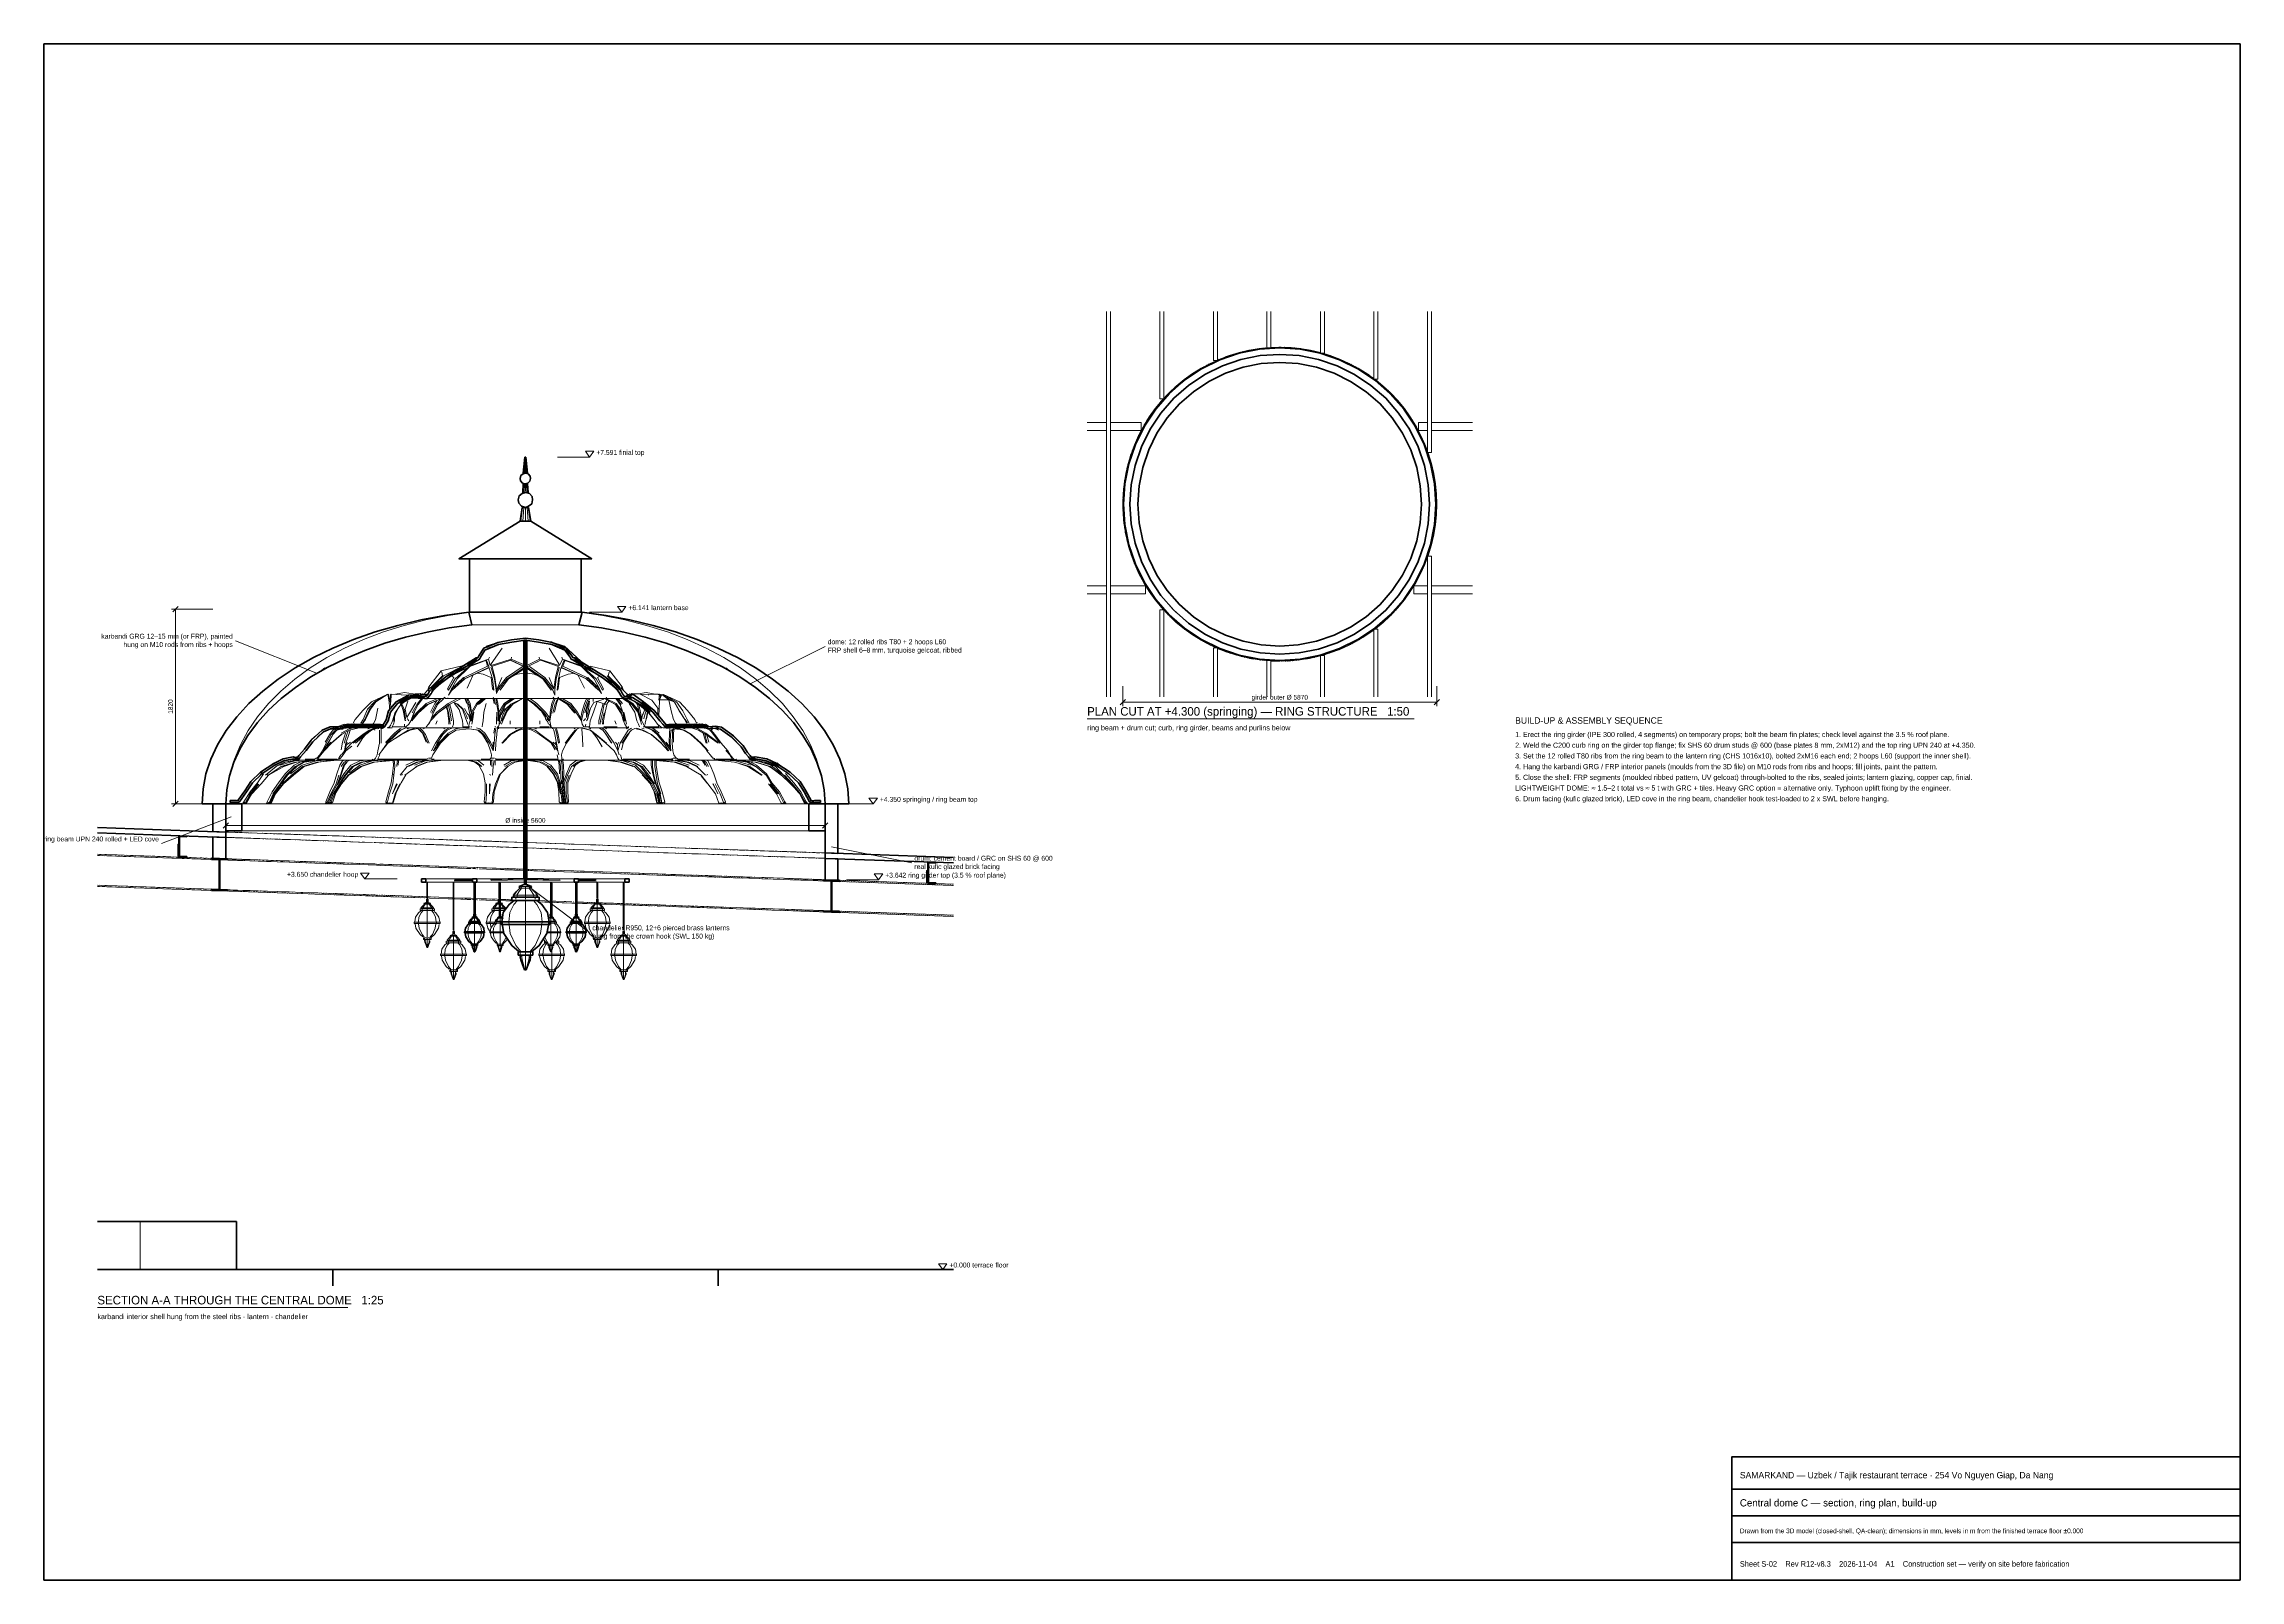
# Model space of a CAD drawing. Header units: metres. Extents: x 10 to 831, y 10 to 584.
import ezdxf
from ezdxf.enums import TextEntityAlignment as Align

# ---------------------------------------------------------------- set-up
doc = ezdxf.new("R2010")
doc.units = ezdxf.units.M
for name, color, linetype, lineweight in [('CUT', 7, 'Continuous', 50), ('DIM', 1, 'Continuous', 13), ('FRAME', 7, 'Continuous', 50), ('TXT', 7, 'Continuous', 18), ('VIS', 8, 'Continuous', 13)]:
    doc.layers.add(name, color=color, linetype=linetype, lineweight=lineweight)

msp = doc.modelspace()

# ---------------------------------------------------------------- linework, layer by layer
at = {"layer": 'CUT'}
for p, q in [((449.6512, 465.9546), (456.885, 468.41)), ((456.885, 468.41), (464.3772, 469.9004)), ((464.3772, 469.9004), (472, 470.4)), ((464.6906, 467.521), (472, 468)), ((464.6906, 467.521), (472, 468)), ((472, 470.4), (479.6228, 469.9004)), ((472, 468), (479.3094, 467.521)), ((472, 468), (479.3094, 467.521)), ((479.6228, 469.9004), (487.115, 468.41)), ((487.115, 468.41), (494.3488, 465.9546)), ((436.4484, 458.3318), (442.8, 462.5758)), ((437.9094, 456.4278), (444, 460.4974)), ((437.9094, 456.4278), (444, 460.4974)), ((442.8, 462.5758), (449.6512, 465.9546)), ((444, 460.4974), (450.5698, 463.7372)), ((444, 460.4974), (450.5698, 463.7372)), ((445.5, 457.8994), (451.7178, 460.9656)), ((450.5698, 463.7372), (457.5062, 466.0918)), ((450.5698, 463.7372), (457.5062, 466.0918)), ((451.7178, 460.9656), (458.2826, 463.194)), ((457.5062, 466.0918), (464.6906, 467.521)), ((457.5062, 466.0918), (464.6906, 467.521)), ((458.2826, 463.194), (465.0822, 464.5466)), ((465.0822, 464.5466), (472, 465)), ((472, 465), (478.9178, 464.5466)), ((478.9178, 464.5466), (485.7174, 463.194)), ((479.3094, 467.521), (486.4938, 466.0918)), ((479.3094, 467.521), (486.4938, 466.0918)), ((485.7174, 463.194), (492.2822, 460.9656)), ((486.4938, 466.0918), (493.4302, 463.7372)), ((486.4938, 466.0918), (493.4302, 463.7372)), ((492.2822, 460.9656), (498.5, 457.8994)), ((493.4302, 463.7372), (500, 460.4974)), ((493.4302, 463.7372), (500, 460.4974)), ((494.3488, 465.9546), (501.2, 462.5758)), ((500, 460.4974), (506.0906, 456.4278)), ((500, 460.4974), (506.0906, 456.4278)), ((501.2, 462.5758), (507.5516, 458.3318)), ((425.6682, 447.5516), (430.705, 453.295)), ((427.5722, 446.0906), (432.402, 451.598)), ((427.5722, 446.0906), (432.402, 451.598)), ((430.705, 453.295), (436.4484, 458.3318)), ((432.402, 451.598), (437.9094, 456.4278)), ((432.402, 451.598), (437.9094, 456.4278)), ((434.5234, 449.4766), (439.7356, 454.0478)), ((439.7356, 454.0478), (445.5, 457.8994)), ((498.5, 457.8994), (504.2644, 454.0478)), ((504.2644, 454.0478), (509.4766, 449.4766)), ((506.0906, 456.4278), (511.598, 451.598)), ((506.0906, 456.4278), (511.598, 451.598)), ((507.5516, 458.3318), (513.295, 453.295)), ((511.598, 451.598), (516.4278, 446.0906)), ((511.598, 451.598), (516.4278, 446.0906)), ((513.295, 453.295), (518.3318, 447.5516)), ((421.4242, 441.2), (425.6682, 447.5516)), ((423.5026, 440), (427.5722, 446.0906)), ((423.5026, 440), (427.5722, 446.0906)), ((426.1006, 438.5), (429.9522, 444.2644)), ((429.9522, 444.2644), (434.5234, 449.4766)), ((509.4766, 449.4766), (514.0478, 444.2644)), ((514.0478, 444.2644), (517.8994, 438.5)), ((516.4278, 446.0906), (520.4974, 440)), ((516.4278, 446.0906), (520.4974, 440)), ((518.3318, 447.5516), (522.5758, 441.2)), ((418.0454, 434.3488), (421.4242, 441.2)), ((420.2628, 433.4302), (423.5026, 440)), ((420.2628, 433.4302), (423.5026, 440)), ((423.0344, 432.2822), (426.1006, 438.5)), ((517.8994, 438.5), (520.9656, 432.2822)), ((520.4974, 440), (523.7372, 433.4302)), ((520.4974, 440), (523.7372, 433.4302)), ((522.5758, 441.2), (525.9546, 434.3488)), ((189.2, 423.63), (189.84, 429.63)), ((189.84, 429.63), (189.8616, 429.63)), ((189.8616, 429.63), (189.8828, 429.63)), ((189.8828, 429.63), (189.9076, 429.63)), ((189.9076, 429.63), (190.0924, 429.63)), ((190.0924, 429.63), (190.1172, 429.63)), ((190.1172, 429.63), (190.1384, 429.63)), ((190.1384, 429.63), (190.16, 429.63)), ((190.16, 429.63), (190.8, 423.63)), ((414.0996, 419.6228), (415.59, 427.115)), ((415.59, 427.115), (418.0454, 434.3488)), ((417.9082, 426.4938), (420.2628, 433.4302)), ((417.9082, 426.4938), (420.2628, 433.4302)), ((420.806, 425.7174), (423.0344, 432.2822)), ((520.9656, 432.2822), (523.194, 425.7174)), ((523.7372, 433.4302), (526.0918, 426.4938)), ((523.7372, 433.4302), (526.0918, 426.4938)), ((525.9546, 434.3488), (528.41, 427.115)), ((528.41, 427.115), (529.9004, 419.6228)), ((188.2988, 422.6812), (188.098, 421.63)), ((188.098, 421.63), (188.2112, 420.7356)), ((188.2112, 420.7356), (188.9484, 419.9284)), ((189.1492, 423.3312), (188.2988, 422.6812)), ((188.9484, 419.9284), (190, 419.63)), ((189, 416.43), (189.2, 419.63)), ((190, 423.63), (189.1492, 423.3312)), ((190.8, 423.63), (189.2, 423.63)), ((189.2, 419.63), (189.538, 419.63)), ((189.538, 419.63), (190.462, 419.63)), ((191.0516, 423.3312), (190, 423.63)), ((190, 419.63), (190.8508, 419.9284)), ((190.462, 419.63), (190.8, 419.63)), ((190.8, 419.63), (191, 416.43)), ((190.8508, 419.9284), (191.7012, 420.5784)), ((191.7888, 422.5244), (191.0516, 423.3312)), ((191.7012, 420.5784), (191.902, 421.63)), ((191.902, 421.63), (191.7888, 422.5244)), ((413.6, 412), (414.0996, 419.6228)), ((416, 412), (416.479, 419.3094)), ((416, 412), (416.479, 419.3094)), ((416.479, 419.3094), (417.9082, 426.4938)), ((416.479, 419.3094), (417.9082, 426.4938)), ((419, 412), (419.4534, 418.9178)), ((419.4534, 418.9178), (420.806, 425.7174)), ((523.194, 425.7174), (524.5466, 418.9178)), ((524.5466, 418.9178), (525, 412)), ((526.0918, 426.4938), (527.521, 419.3094)), ((526.0918, 426.4938), (527.521, 419.3094)), ((527.521, 419.3094), (528, 412)), ((527.521, 419.3094), (528, 412)), ((529.9004, 419.6228), (530.4, 412)), ((187.618, 415.102), (187.3372, 413.63)), ((187.3372, 413.63), (187.4956, 412.3776)), ((187.4956, 412.3776), (188.528, 411.248)), ((188.8092, 416.0116), (187.618, 415.102)), ((188, 405.63), (188.8, 410.83)), ((188.528, 411.248), (190, 410.83)), ((188.8, 410.83), (189.3072, 410.83)), ((190, 416.43), (188.8092, 416.0116)), ((189.268, 416.43), (189, 416.43)), ((189.5, 416.43), (189.268, 416.43)), ((189.3072, 410.83), (190, 410.83)), ((190, 416.43), (189.5, 416.43)), ((191.472, 416.0116), (190, 416.43)), ((191, 416.43), (190, 416.43)), ((190, 410.83), (191.1908, 411.248)), ((190, 410.83), (190.6928, 410.83)), ((190.6928, 410.83), (191.2, 410.83)), ((191.1908, 411.248), (192.382, 412.158)), ((191.2, 410.83), (192, 405.63)), ((192.5044, 414.882), (191.472, 416.0116)), ((192.382, 412.158), (192.6628, 413.63)), ((192.6628, 413.63), (192.5044, 414.882)), ((414.0996, 404.3772), (413.6, 412)), ((416.479, 404.6906), (416, 412)), ((416.479, 404.6906), (416, 412)), ((419.4534, 405.0822), (419, 412)), ((525, 412), (524.5466, 405.0822)), ((528, 412), (527.521, 404.6906)), ((528, 412), (527.521, 404.6906)), ((530.4, 412), (529.9004, 404.3772)), ((165.1428, 391.63), (188, 405.63)), ((188.536, 405.63), (188, 405.63)), ((188, 405.63), (188.0172, 405.63)), ((188.0172, 405.63), (188.0516, 405.63)), ((188.0516, 405.63), (188.0872, 405.63)), ((188.0872, 405.63), (188.1252, 405.63)), ((188.1252, 405.63), (188.9912, 405.63)), ((189, 405.63), (188.536, 405.63)), ((188.9912, 405.63), (190, 405.63)), ((192, 405.63), (189, 405.63)), ((190, 405.63), (191.8748, 405.63)), ((191.8748, 405.63), (191.9484, 405.63)), ((191.9484, 405.63), (191.9656, 405.63)), ((191.9656, 405.63), (191.9828, 405.63)), ((191.9828, 405.63), (192, 405.63)), ((192, 405.63), (214.8572, 391.63)), ((415.59, 396.885), (414.0996, 404.3772)), ((417.9082, 397.5062), (416.479, 404.6906)), ((417.9082, 397.5062), (416.479, 404.6906)), ((420.806, 398.2826), (419.4534, 405.0822)), ((524.5466, 405.0822), (523.194, 398.2826)), ((527.521, 404.6906), (526.0918, 397.5062)), ((527.521, 404.6906), (526.0918, 397.5062)), ((529.9004, 404.3772), (528.41, 396.885)), ((418.0454, 389.6512), (415.59, 396.885)), ((420.2628, 390.5698), (417.9082, 397.5062)), ((420.2628, 390.5698), (417.9082, 397.5062)), ((423.0344, 391.7178), (420.806, 398.2826)), ((523.194, 398.2826), (520.9656, 391.7178)), ((526.0918, 397.5062), (523.7372, 390.5698)), ((526.0918, 397.5062), (523.7372, 390.5698)), ((528.41, 396.885), (525.9546, 389.6512)), ((171.8032, 391.63), (165.1428, 391.63)), ((169.1428, 371.63), (169.1428, 391.63)), ((169.1428, 391.63), (169.3212, 391.63)), ((169.3212, 391.63), (169.4996, 391.63)), ((169.4996, 391.63), (169.6796, 391.63)), ((169.6796, 391.63), (174.0368, 391.63)), ((177.5716, 391.63), (171.8032, 391.63)), ((174.0368, 391.63), (179.4816, 391.63)), ((190, 391.63), (177.5716, 391.63)), ((179.4816, 391.63), (207.1308, 391.63)), ((214.8572, 391.63), (190, 391.63)), ((207.1308, 391.63), (209.5512, 391.63)), ((209.5512, 391.63), (210.6788, 391.63)), ((210.6788, 391.63), (210.8572, 391.63)), ((210.8572, 391.63), (210.8572, 371.63)), ((421.4242, 382.8), (418.0454, 389.6512)), ((423.5026, 384), (420.2628, 390.5698)), ((423.5026, 384), (420.2628, 390.5698)), ((426.1006, 385.5), (423.0344, 391.7178)), ((520.9656, 391.7178), (517.8994, 385.5)), ((523.7372, 390.5698), (520.4974, 384)), ((523.7372, 390.5698), (520.4974, 384)), ((525.9546, 389.6512), (522.5758, 382.8)), ((425.6682, 376.4484), (421.4242, 382.8)), ((427.5722, 377.9094), (423.5026, 384)), ((427.5722, 377.9094), (423.5026, 384)), ((429.9522, 379.7356), (426.1006, 385.5)), ((432.402, 372.402), (427.5722, 377.9094)), ((432.402, 372.402), (427.5722, 377.9094)), ((434.5234, 374.5234), (429.9522, 379.7356)), ((514.0478, 379.7356), (509.4766, 374.5234)), ((516.4278, 377.9094), (511.598, 372.402)), ((516.4278, 377.9094), (511.598, 372.402)), ((517.8994, 385.5), (514.0478, 379.7356)), ((520.4974, 384), (516.4278, 377.9094)), ((520.4974, 384), (516.4278, 377.9094)), ((522.5758, 382.8), (518.3318, 376.4484)), ((159.808, 370.4124), (150.9292, 368.774)), ((168.8344, 371.63), (159.808, 370.4124)), ((170, 366.9072), (168.8344, 371.63)), ((179.5716, 371.63), (169.1428, 371.63)), ((210.8572, 371.63), (179.5716, 371.63)), ((211.1656, 371.63), (210, 366.9072)), ((220.192, 370.4124), (211.1656, 371.63)), ((229.0708, 368.774), (220.192, 370.4124)), ((430.705, 370.705), (425.6682, 376.4484)), ((436.4484, 365.6682), (430.705, 370.705)), ((437.9094, 367.5722), (432.402, 372.402)), ((437.9094, 367.5722), (432.402, 372.402)), ((439.7356, 369.9522), (434.5234, 374.5234)), ((445.5, 366.1006), (439.7356, 369.9522)), ((504.2644, 369.9522), (498.5, 366.1006)), ((509.4766, 374.5234), (504.2644, 369.9522)), ((511.598, 372.402), (506.0906, 367.5722)), ((511.598, 372.402), (506.0906, 367.5722)), ((513.295, 370.705), (507.5516, 365.6682)), ((518.3318, 376.4484), (513.295, 370.705)), ((125.76, 361.4472), (118.0408, 358.2492)), ((133.8496, 364.278), (125.76, 361.4472)), ((142.2576, 366.7252), (133.8496, 364.278)), ((137.418, 360.04), (145.2108, 362.326)), ((150.9292, 368.774), (142.2576, 366.7252)), ((145.2108, 362.326), (153.2712, 364.2396)), ((153.2712, 364.2396), (161.5504, 365.7696)), ((161.5504, 365.7696), (170, 366.9072)), ((179.7036, 360.3336), (184.8444, 361.31)), ((184.8444, 361.31), (190, 361.9532)), ((190, 361.9532), (195.0332, 361.3092)), ((195.0332, 361.3092), (200.0472, 360.3304)), ((210, 366.9072), (218.4496, 365.7696)), ((218.4496, 365.7696), (226.7288, 364.2396)), ((226.7288, 364.2396), (234.7892, 362.326)), ((237.7424, 366.7252), (229.0708, 368.774)), ((234.7892, 362.326), (242.582, 360.04)), ((246.1504, 364.278), (237.7424, 366.7252)), ((254.24, 361.4472), (246.1504, 364.278)), ((261.9592, 358.2492), (254.24, 361.4472)), ((442.8, 361.4242), (436.4484, 365.6682)), ((444, 363.5026), (437.9094, 367.5722)), ((444, 363.5026), (437.9094, 367.5722)), ((449.6512, 358.0454), (442.8, 361.4242)), ((450.5698, 360.2628), (444, 363.5026)), ((450.5698, 360.2628), (444, 363.5026)), ((451.7178, 363.0344), (445.5, 366.1006)), ((458.2826, 360.806), (451.7178, 363.0344)), ((492.2822, 363.0344), (485.7174, 360.806)), ((498.5, 366.1006), (492.2822, 363.0344)), ((500, 363.5026), (493.4302, 360.2628)), ((500, 363.5026), (493.4302, 360.2628)), ((501.2, 361.4242), (494.3488, 358.0454)), ((506.0906, 367.5722), (500, 363.5026)), ((506.0906, 367.5722), (500, 363.5026)), ((507.5516, 365.6682), (501.2, 361.4242)), ((110.742, 354.7036), (103.91, 350.8312)), ((118.0408, 358.2492), (110.742, 354.7036)), ((116.1, 351.0968), (122.8192, 354.4088)), ((122.8192, 354.4088), (129.9392, 357.3956)), ((129.9392, 357.3956), (137.418, 360.04)), ((160.7424, 347.9084), (171.6, 354.5952)), ((171.7024, 353.718), (161.214, 347.2408)), ((171.6, 354.5952), (172.0132, 354.5464)), ((172.118, 353.6724), (171.7024, 353.718)), ((172.0132, 354.5464), (172.1512, 354.6404)), ((172.812, 354.0992), (172.118, 353.6724)), ((172.1512, 354.6404), (172.524, 355.31)), ((172.524, 355.31), (174.4132, 358.1676)), ((173.22, 354.8724), (172.812, 354.0992)), ((174.8872, 357.492), (173.22, 354.8724)), ((174.4132, 358.1676), (179.7036, 360.3336)), ((179.9252, 359.5596), (174.8872, 357.492)), ((184.9624, 360.5184), (179.9252, 359.5596)), ((190, 361.1468), (184.9624, 360.5184)), ((189.44, 271.9868), (189.44, 361.1468)), ((189.44, 361.1468), (189.604, 361.1468)), ((189.604, 361.1468), (190, 361.1468)), ((190, 361.1468), (190.396, 361.1468)), ((194.9092, 360.5184), (190, 361.1468)), ((190.396, 361.1468), (190.56, 361.1468)), ((190.56, 361.1468), (190.56, 271.9868)), ((199.818, 359.558), (194.9092, 360.5184)), ((204.7272, 357.4876), (199.818, 359.558)), ((200.0472, 360.3304), (205.1924, 358.1664)), ((206.7052, 354.882), (204.7272, 357.4876)), ((205.1924, 358.1664), (207.398, 355.338)), ((207.1104, 354.1092), (206.7052, 354.882)), ((208.0332, 353.6828), (207.1104, 354.1092)), ((207.398, 355.338), (207.7668, 354.6776)), ((207.7668, 354.6776), (208.1016, 354.5668)), ((208.348, 353.7288), (208.0332, 353.6828)), ((208.1016, 354.5668), (208.4312, 354.6264)), ((218.6696, 347.2412), (208.348, 353.7288)), ((208.4312, 354.6264), (219.1444, 347.9132)), ((242.582, 360.04), (250.0608, 357.3956)), ((250.0608, 357.3956), (257.1808, 354.4088)), ((257.1808, 354.4088), (263.9, 351.0968)), ((269.258, 354.7036), (261.9592, 358.2492)), ((276.09, 350.8312), (269.258, 354.7036)), ((456.885, 355.59), (449.6512, 358.0454)), ((457.5062, 357.9082), (450.5698, 360.2628)), ((457.5062, 357.9082), (450.5698, 360.2628)), ((464.3772, 354.0996), (456.885, 355.59)), ((464.6906, 356.479), (457.5062, 357.9082)), ((464.6906, 356.479), (457.5062, 357.9082)), ((465.0822, 359.4534), (458.2826, 360.806)), ((472, 353.6), (464.3772, 354.0996)), ((472, 356), (464.6906, 356.479)), ((472, 356), (464.6906, 356.479)), ((472, 359), (465.0822, 359.4534)), ((478.9178, 359.4534), (472, 359)), ((479.3094, 356.479), (472, 356)), ((479.3094, 356.479), (472, 356)), ((479.6228, 354.0996), (472, 353.6)), ((485.7174, 360.806), (478.9178, 359.4534)), ((486.4938, 357.9082), (479.3094, 356.479)), ((486.4938, 357.9082), (479.3094, 356.479)), ((487.115, 355.59), (479.6228, 354.0996)), ((493.4302, 360.2628), (486.4938, 357.9082)), ((493.4302, 360.2628), (486.4938, 357.9082)), ((494.3488, 358.0454), (487.115, 355.59)), ((97.5892, 346.6552), (91.8196, 342.2008)), ((103.91, 350.8312), (97.5892, 346.6552)), ((104.0232, 343.5792), (109.8224, 347.4796)), ((109.8224, 347.4796), (116.1, 351.0968)), ((155.1048, 343.6016), (160.7424, 347.9084)), ((161.214, 347.2408), (155.6664, 342.9736)), ((224.0804, 343.094), (218.6696, 347.2412)), ((219.1444, 347.9132), (224.9356, 343.7688)), ((263.9, 351.0968), (270.1776, 347.4796)), ((270.1776, 347.4796), (275.9768, 343.5792)), ((282.4108, 346.6552), (276.09, 350.8312)), ((288.1804, 342.2008), (282.4108, 346.6552)), ((86.6384, 337.4944), (82.0788, 332.564)), ((91.8196, 342.2008), (86.6384, 337.4944)), ((93.9968, 335.0224), (98.7376, 339.4184)), ((98.7376, 339.4184), (104.0232, 343.5792)), ((138.824, 334.7424), (141.672, 338.1636)), ((142.216, 337.5364), (139.5728, 334.3444)), ((141.672, 338.1636), (146.3, 340.658)), ((146.546, 339.864), (142.216, 337.5364)), ((146.3, 340.658), (149.1984, 340.7816)), ((148.9572, 339.864), (146.546, 339.864)), ((150.0428, 339.4792), (148.9572, 339.864)), ((149.1984, 340.7816), (150.2544, 340.3036)), ((151.294, 339.4792), (150.0428, 339.4792)), ((150.2544, 340.3036), (150.8176, 340.5396)), ((150.8176, 340.5396), (151.3708, 340.7368)), ((151.7628, 339.864), (151.294, 339.4792)), ((151.3708, 340.7368), (151.5116, 340.7384)), ((151.5116, 340.7384), (152.7552, 340.6428)), ((151.8764, 339.864), (151.7628, 339.864)), ((151.9864, 339.864), (151.8764, 339.864)), ((151.99, 339.8588), (151.9864, 339.864)), ((152.274, 339.3888), (151.99, 339.8588)), ((152.3644, 339.3888), (152.274, 339.3888)), ((153.0224, 339.3888), (152.3644, 339.3888)), ((152.7552, 340.6428), (152.7596, 340.6376)), ((152.7596, 340.6376), (152.77, 340.588)), ((152.77, 340.588), (153.3056, 341.0204)), ((152.786, 340.2388), (152.8216, 340.2856)), ((152.7928, 340.2312), (152.786, 340.2388)), ((153.3056, 341.0204), (152.7928, 340.2312)), ((152.8216, 340.2856), (152.982, 340.2592)), ((152.982, 340.2592), (153.0372, 340.2368)), ((153.3996, 339.3888), (153.0224, 339.3888)), ((153.0372, 340.2368), (153.642, 341.1712)), ((154.2988, 340.6864), (153.3996, 339.3888)), ((153.642, 341.1712), (153.8992, 341.6428)), ((153.7724, 343.1104), (155.1048, 343.6016)), ((154.042, 341.8376), (153.7724, 343.1104)), ((153.8992, 341.6428), (154.034, 341.8252)), ((154.034, 341.8252), (154.042, 341.8376)), ((154.7612, 341.2568), (154.2988, 340.6864)), ((154.8508, 341.3728), (154.7612, 341.2568)), ((154.9764, 341.5228), (154.8508, 341.3728)), ((155.202, 342.5132), (154.9764, 341.5228)), ((155.6664, 342.9736), (155.202, 342.5132)), ((224.2104, 342.9), (224.0804, 343.094)), ((225.3628, 340.9756), (224.2104, 342.9)), ((224.9356, 343.7688), (225.05, 343.6016)), ((225.05, 343.6016), (226.1824, 341.3676)), ((225.5924, 340.6864), (225.3628, 340.9756)), ((226.5532, 339.3888), (225.5924, 340.6864)), ((226.1824, 341.3676), (226.3316, 341.1692)), ((226.3316, 341.1692), (227.0192, 340.1684)), ((226.9132, 339.3888), (226.5532, 339.3888)), ((227.7452, 339.3888), (226.9132, 339.3888)), ((227.0192, 340.1684), (226.9452, 340.1888)), ((226.9452, 340.1888), (227.6688, 340.188)), ((227.6688, 340.188), (228.0744, 340.2552)), ((228.0804, 339.4348), (227.7452, 339.3888)), ((228.0744, 340.2552), (228.8576, 340.3988)), ((228.8824, 339.4348), (228.0804, 339.4348)), ((228.8576, 340.3988), (229.0672, 340.3508)), ((229.0672, 339.3732), (228.8824, 339.4348)), ((229.0672, 340.3508), (230.1808, 341.0176)), ((230.084, 339.7836), (229.0672, 339.3732)), ((233.6212, 337.5368), (230.084, 339.7836)), ((230.1808, 341.0176), (234.1028, 338.182)), ((237.6048, 334.3444), (233.6212, 337.5368)), ((234.1028, 338.182), (238.1916, 334.9096)), ((275.9768, 343.5792), (281.2624, 339.4184)), ((281.2624, 339.4184), (286.0032, 335.0224)), ((293.3616, 337.4944), (288.1804, 342.2008)), ((297.9212, 332.564), (293.3616, 337.4944)), ((82.0788, 332.564), (78.17, 327.4392)), ((86.26, 325.63), (89.8296, 330.4168)), ((89.8296, 330.4168), (93.9968, 335.0224)), ((114.03, 327.5964), (116.9856, 328.8604)), ((116.9856, 328.8604), (120.6308, 328.8804)), ((120.6308, 328.8804), (120.8876, 328.8824)), ((120.8876, 328.8824), (120.902, 328.8968)), ((120.902, 328.8968), (121.5016, 328.9436)), ((121.5016, 328.9436), (121.5028, 328.944)), ((121.5028, 328.944), (121.9964, 329.2376)), ((121.9964, 329.2376), (122.0892, 329.3228)), ((122.0892, 329.3228), (122.1636, 329.252)), ((122.1636, 329.252), (122.5856, 329.2236)), ((122.5724, 329.2236), (123.2856, 329.7276)), ((122.5856, 329.2236), (122.5724, 329.2236)), ((123.6572, 328.8492), (122.9212, 328.3984)), ((123.2856, 329.7276), (129.6024, 329.6484)), ((129.6056, 328.8492), (123.6572, 328.8492)), ((129.6024, 329.6484), (129.7664, 329.6488)), ((129.7684, 328.8492), (129.6056, 328.8492)), ((129.7664, 329.6488), (129.9216, 329.6488)), ((129.9232, 328.8492), (129.7684, 328.8492)), ((129.9216, 329.6488), (135.844, 329.638)), ((135.4564, 328.8492), (129.9232, 328.8492)), ((135.9296, 328.3984), (135.4564, 328.8492)), ((135.844, 329.638), (136.3148, 329.1812)), ((136.3148, 329.1812), (136.3384, 329.1896)), ((136.3384, 329.1896), (136.348, 329.194)), ((136.348, 329.194), (136.6936, 329.4224)), ((136.662, 328.408), (136.6424, 328.3984)), ((137.3152, 328.8492), (136.662, 328.408)), ((136.6936, 329.4224), (137.1656, 330.1912)), ((137.1656, 330.1912), (137.8988, 331.4172)), ((137.9044, 329.7956), (137.3152, 328.8492)), ((137.8988, 331.4172), (138.824, 334.7424)), ((138.682, 331.126), (137.9044, 329.7956)), ((139.5728, 334.3444), (138.682, 331.126)), ((240.2352, 331.126), (237.6048, 334.3444)), ((238.1916, 334.9096), (240.8732, 331.6352)), ((241.3416, 329.7956), (240.2352, 331.126)), ((240.8732, 331.6352), (241.9704, 330.3192)), ((242.2228, 328.8492), (241.3416, 329.7956)), ((241.9704, 330.3192), (242.778, 329.4504)), ((242.6972, 328.3984), (242.2228, 328.8492)), ((242.778, 329.4504), (243.0048, 329.1896)), ((243.0048, 329.1896), (243.0664, 329.1852)), ((243.0664, 329.1852), (243.5792, 329.6396)), ((243.9144, 328.8492), (243.4004, 328.3984)), ((243.5792, 329.6396), (248.97, 329.6488)), ((248.9696, 328.8492), (243.9144, 328.8492)), ((249.1248, 328.8492), (248.9696, 328.8492)), ((248.97, 329.6488), (249.1272, 329.6488)), ((256.028, 328.8492), (249.1248, 328.8492)), ((249.1272, 329.6488), (256.352, 329.7064)), ((256.916, 328.3984), (256.028, 328.8492)), ((256.352, 329.7064), (257.2252, 329.2168)), ((257.2252, 329.2168), (257.3944, 329.2284)), ((257.3944, 329.2284), (257.6068, 329.2204)), ((257.6068, 329.2204), (257.7128, 329.174)), ((257.7128, 329.174), (258.19, 328.8228)), ((258.19, 328.8228), (258.2488, 328.8392)), ((258.2488, 328.8392), (258.4276, 328.852)), ((258.4276, 328.852), (261.0532, 329.0896)), ((261.0532, 329.0896), (263.3056, 328.6692)), ((263.3056, 328.6692), (267.7964, 325.4652)), ((286.0032, 335.0224), (290.1704, 330.4168)), ((290.1704, 330.4168), (293.74, 325.63)), ((301.83, 327.4392), (297.9212, 332.564)), ((74.9372, 322.1508), (72.4008, 316.7296)), ((78.17, 327.4392), (74.9372, 322.1508)), ((80.9976, 315.6268), (83.3104, 320.69)), ((83.3104, 320.69), (86.26, 325.63)), ((106.3996, 319.3308), (107.468, 320.526)), ((107.468, 320.526), (109.8704, 323.796)), ((110.4736, 323.2616), (108.096, 320.028)), ((109.8704, 323.796), (114.03, 327.5964)), ((114.4576, 326.9084), (110.4736, 323.2616)), ((117.1612, 328.0628), (114.4576, 326.9084)), ((120.6416, 328.0808), (117.1612, 328.0628)), ((120.8592, 328.0824), (120.6416, 328.0808)), ((120.8256, 328.0784), (120.8592, 328.0824)), ((121.5696, 328.0676), (120.8256, 328.0784)), ((121.5876, 328.0684), (121.5696, 328.0676)), ((121.8256, 328.1968), (121.5876, 328.0684)), ((122.1416, 328.3984), (121.8256, 328.1968)), ((122.5488, 328.3984), (122.1416, 328.3984)), ((122.8908, 328.3984), (122.5488, 328.3984)), ((122.9212, 328.3984), (122.8908, 328.3984)), ((136.6424, 328.3984), (135.9296, 328.3984)), ((243.4004, 328.3984), (242.6972, 328.3984)), ((257.1072, 328.3984), (256.916, 328.3984)), ((257.5444, 328.3984), (257.1072, 328.3984)), ((257.6552, 328.3624), (257.5444, 328.3984)), ((258.296, 328.0184), (257.6552, 328.3624)), ((258.3564, 328.034), (258.296, 328.0184)), ((258.5204, 328.046), (258.3564, 328.034)), ((261.0148, 328.2824), (258.5204, 328.046)), ((262.9732, 327.9208), (261.0148, 328.2824)), ((267.2788, 324.8504), (262.9732, 327.9208)), ((270.7152, 321.292), (267.2788, 324.8504)), ((267.7964, 325.4652), (271.3424, 321.7956)), ((272.3256, 318.8108), (270.7152, 321.292)), ((271.3424, 321.7956), (272.9676, 319.292)), ((293.74, 325.63), (296.6896, 320.69)), ((296.6896, 320.69), (299.0024, 315.6268)), ((305.0628, 322.1508), (301.83, 327.4392)), ((307.5992, 316.7296), (305.0628, 322.1508)), ((72.4008, 316.7296), (70.5776, 311.2088)), ((79.3356, 310.47), (80.9976, 315.6268)), ((90.9404, 311.84), (95.9708, 315.18)), ((96.368, 314.4828), (91.462, 311.2288)), ((95.9708, 315.18), (99.464, 316.8376)), ((99.7192, 316.0728), (96.368, 314.4828)), ((99.464, 316.8376), (103.152, 317.6012)), ((103.0124, 316.7628), (99.7192, 316.0728)), ((103.8412, 316.3124), (103.0124, 316.7628)), ((103.152, 317.6012), (104.054, 317.1096)), ((104.5368, 316.3124), (103.8412, 316.3124)), ((104.054, 317.1096), (104.312, 317.1096)), ((104.312, 317.1096), (104.796, 317.3724)), ((105.34, 316.7628), (104.5368, 316.3124)), ((104.796, 317.3724), (105.3168, 318.0512)), ((105.3168, 318.0512), (106.3996, 319.3308)), ((105.9448, 317.554), (105.34, 316.7628)), ((107.008, 318.8108), (105.9448, 317.554)), ((108.096, 320.028), (107.008, 318.8108)), ((273.3748, 317.554), (272.3256, 318.8108)), ((272.9676, 319.292), (273.9756, 318.0824)), ((274.0388, 316.7628), (273.3748, 317.554)), ((273.9756, 318.0824), (274.5568, 317.3856)), ((274.8404, 316.3128), (274.0388, 316.7628)), ((274.5568, 317.3856), (275.0632, 317.112)), ((275.402, 316.3128), (274.8404, 316.3128)), ((275.0632, 317.112), (275.1508, 317.112)), ((275.1508, 317.112), (275.8848, 317.606)), ((276.0728, 316.7628), (275.402, 316.3128)), ((275.8848, 317.606), (280.262, 316.846)), ((280.0352, 316.0732), (276.0728, 316.7628)), ((283.6216, 314.4828), (280.0352, 316.0732)), ((280.262, 316.846), (284.0336, 315.1768)), ((288.4888, 311.2288), (283.6216, 314.4828)), ((284.0336, 315.1768), (289.0216, 311.8284)), ((299.0024, 315.6268), (300.6644, 310.47)), ((309.4224, 311.2088), (307.5992, 316.7296)), ((69.4792, 305.6212), (69.112, 300)), ((70.5776, 311.2088), (69.4792, 305.6212)), ((78, 300), (78.3344, 305.2508)), ((78.3344, 305.2508), (79.3356, 310.47)), ((82.4548, 301.2644), (85.0592, 304.9652)), ((85.7168, 304.5088), (83.0728, 300.7504)), ((85.0592, 304.9652), (87.3216, 308.4392)), ((87.9388, 307.924), (85.7168, 304.5088)), ((87.3216, 308.4392), (90.9404, 311.84)), ((91.462, 311.2288), (87.9388, 307.924)), ((292.108, 307.9244), (288.4888, 311.2288)), ((289.0216, 311.8284), (292.7216, 308.4472)), ((294.2016, 304.5088), (292.108, 307.9244)), ((292.7216, 308.4472), (294.8836, 304.9332)), ((296.2132, 300.7504), (294.2016, 304.5088)), ((294.8836, 304.9332), (296.8376, 301.28)), ((300.6644, 310.47), (301.6656, 305.2508)), ((301.6656, 305.2508), (302, 300)), ((310.5208, 305.6212), (309.4224, 311.2088)), ((310.888, 300), (310.5208, 305.6212)), ((69.112, 300), (78, 300)), ((73.2, 289.688), (73.2, 300)), ((73.2, 300), (78, 300)), ((78, 300), (78, 289.52)), ((78, 290), (78, 300)), ((78, 300), (84, 300)), ((79.61, 300.502), (79.61, 301.302)), ((79.61, 301.302), (81.8184, 301.2988)), ((81.5608, 300.502), (79.61, 300.502)), ((82.3164, 300), (81.5608, 300.502)), ((81.8184, 301.2988), (82.2164, 301.0344)), ((82.2164, 301.0344), (82.4548, 301.2644)), ((83.0728, 300.7504), (82.3164, 300)), ((84, 300), (84, 290)), ((296, 290), (296, 300)), ((296, 300), (302, 300)), ((297.398, 300.0004), (296.2132, 300.7504)), ((296.8376, 301.28), (297.4704, 300.9544)), ((298.4116, 300.502), (297.398, 300.0004)), ((297.4704, 300.9544), (298.1888, 301.298)), ((298.1888, 301.298), (300.3668, 301.302)), ((300.3668, 300.502), (298.4116, 300.502)), ((300.3668, 301.302), (300.3668, 300.502)), ((302, 281.68), (302, 300)), ((302, 300), (306.8, 300)), ((302, 300), (302, 290)), ((302, 300), (310.888, 300)), ((306.8, 300), (306.8, 281.512)), ((78, 289.52), (30, 291.2)), ((30, 289.2), (78, 287.52)), ((63.4, 288.0312), (60.4, 288.136)), ((60.4, 288.136), (60.4, 287.816)), ((60.64, 287.8076), (60.4, 287.816)), ((60.4, 287.816), (60.4, 280.456)), ((60.4, 287.816), (63.4, 287.7112)), ((60.64, 280.4476), (60.64, 287.8076)), ((63.4, 287.7112), (63.4, 288.0312)), ((78, 289.52), (73.2, 289.688)), ((73.2, 279.688), (73.2, 287.688)), ((73.2, 287.688), (78, 287.52)), ((84, 290), (78, 290)), ((78, 287.52), (78, 289.52)), ((78, 287.52), (78, 279.52)), ((302, 290), (296, 290)), ((63.4, 280.3512), (60.4, 280.456)), ((60.4, 280.456), (60.4, 280.136)), ((60.4, 280.456), (60.64, 280.4476)), ((60.4, 280.136), (63.4, 280.0308)), ((63.4, 280.0308), (63.4, 280.3512)), ((78.6, 279.4992), (72.6, 279.7088)), ((72.6, 279.7088), (72.6, 279.2812)), ((72.6, 279.2812), (78.6, 279.0712)), ((78, 279.52), (73.2, 279.688)), ((75.744, 279.1708), (75.456, 279.1812)), ((75.456, 279.1812), (75.456, 268.0372)), ((75.744, 268.0268), (75.744, 279.1708)), ((78.6, 279.0712), (78.6, 279.4992)), ((306.8, 281.512), (302, 281.68)), ((302, 279.68), (302, 281.68)), ((302, 281.68), (350, 280)), ((302, 271.68), (302, 279.68)), ((302, 279.68), (306.8, 279.512)), ((350, 278), (302, 279.68)), ((306.8, 279.512), (306.8, 271.512)), ((151.2, 270.7868), (151.2, 271.9868)), ((151.2, 271.9868), (152.8, 271.9868)), ((152.8, 271.9868), (152.8, 270.7868)), ((170.2, 270.7868), (170.2, 271.9868)), ((170.2, 271.9868), (171.8, 271.9868)), ((171.8, 271.9868), (171.8, 270.7868)), ((190.56, 271.9868), (189.44, 271.9868)), ((189.9656, 272.2656), (189.6412, 272.1012)), ((189.9656, 272.2656), (189.6412, 272.1012)), ((189.6412, 272.1012), (189.6756, 271.8228)), ((189.6412, 272.1012), (189.6756, 271.8228)), ((189.6756, 271.8228), (190.006, 271.7172)), ((189.6756, 271.8228), (190.006, 271.7172)), ((189.68, 269.9468), (189.68, 271.9868)), ((189.68, 271.9868), (190, 271.9868)), ((189.994, 272.2564), (189.9656, 272.2656)), ((189.994, 272.2564), (189.9656, 272.2656)), ((190, 271.9868), (189.994, 272.2564)), ((190, 271.9868), (189.994, 272.2564)), ((189.994, 271.7224), (190, 271.9868)), ((189.994, 271.7224), (190, 271.9868)), ((190.0384, 271.7076), (189.994, 271.7224)), ((190.0384, 271.7076), (189.994, 271.7224)), ((190, 271.9868), (190.0052, 272.2224)), ((190, 271.9868), (190.0032, 272.1276)), ((190, 271.9868), (190.16, 271.9868)), ((190.0032, 271.8464), (190, 271.9868)), ((190.0056, 271.7368), (190, 271.9868)), ((190.0032, 272.1276), (190.006, 272.2512)), ((190.006, 271.7172), (190.0032, 271.8464)), ((190.0052, 272.2224), (190.006, 272.2512)), ((190.006, 271.7172), (190.0056, 271.7368)), ((190.006, 272.2512), (190.322, 272.146)), ((190.006, 272.2512), (190.322, 272.146)), ((190.3604, 271.8672), (190.0384, 271.7076)), ((190.3604, 271.8672), (190.0384, 271.7076)), ((190.16, 271.9868), (190.32, 271.9868)), ((190.32, 271.9868), (190.32, 269.9468)), ((190.322, 272.146), (190.3604, 271.8672)), ((190.322, 272.146), (190.3604, 271.8672)), ((208.2, 270.7868), (208.2, 271.9868)), ((208.2, 271.9868), (209.8, 271.9868)), ((209.8, 271.9868), (209.8, 270.7868)), ((227.2, 270.7868), (227.2, 271.9868)), ((227.2, 271.9868), (228.8, 271.9868)), ((228.8, 271.9868), (228.8, 270.7868)), ((307.4, 271.4908), (301.4, 271.7008)), ((301.4, 271.7008), (301.4, 271.2728)), ((301.4, 271.2728), (307.4, 271.0628)), ((306.8, 271.512), (302, 271.68)), ((304.544, 271.1628), (304.256, 271.1732)), ((304.256, 271.1732), (304.256, 260.0292)), ((304.544, 260.0188), (304.544, 271.1628)), ((307.4, 271.0628), (307.4, 271.4908)), ((343.4, 278.2312), (340.4, 278.336)), ((340.4, 278.336), (340.4, 278.016)), ((340.64, 278.0076), (340.4, 278.016)), ((340.4, 278.016), (340.4, 270.656)), ((340.4, 278.016), (343.4, 277.9108)), ((340.64, 270.6476), (340.64, 278.0076)), ((343.4, 277.9108), (343.4, 278.2312)), ((78.6, 267.9272), (72.6, 268.1372)), ((72.6, 268.1372), (72.6, 267.7092)), ((72.6, 267.7092), (78.6, 267.4992)), ((75.456, 268.0372), (75.744, 268.0268)), ((78.6, 267.4992), (78.6, 267.9272)), ((152.8, 270.7868), (151.2, 270.7868)), ((171.8, 270.7868), (170.2, 270.7868)), ((170.84, 258.7868), (170.84, 270.7868)), ((170.84, 270.7868), (171, 270.7868)), ((171, 270.7868), (171.08, 270.7868)), ((171.08, 270.7868), (171.16, 270.7868)), ((171.16, 270.7868), (171.16, 258.7868)), ((185.784, 263.9628), (183.88, 262.4668)), ((190, 265.1868), (184.9, 265.1868)), ((184.9, 265.1868), (184.9, 263.9628)), ((184.9, 263.9628), (190, 263.9628)), ((186.6, 267.2268), (185.512, 265.8668)), ((185.512, 265.8668), (185.784, 265.1868)), ((185.784, 265.1868), (190, 265.1868)), ((190, 263.9628), (185.784, 263.9628)), ((187.96, 268.5868), (186.6, 267.2268)), ((189.184, 269.8108), (187.688, 269.1308)), ((187.688, 269.1308), (187.96, 268.5868)), ((190, 269.9468), (189.184, 269.8108)), ((189.84, 269.9468), (189.68, 269.9468)), ((190, 269.9468), (189.84, 269.9468)), ((190.32, 269.9468), (190, 269.9468)), ((190.816, 269.8108), (190, 269.9468)), ((190, 265.1868), (194.216, 265.1868)), ((195.1, 265.1868), (190, 265.1868)), ((190, 263.9628), (195.1, 263.9628)), ((194.216, 263.9628), (190, 263.9628)), ((192.312, 269.1308), (190.816, 269.8108)), ((192.04, 268.5868), (192.312, 269.1308)), ((193.4, 267.2268), (192.04, 268.5868)), ((194.488, 265.8668), (193.4, 267.2268)), ((194.216, 265.1868), (194.488, 265.8668)), ((196.12, 262.4668), (194.216, 263.9628)), ((195.1, 263.9628), (195.1, 265.1868)), ((209.8, 270.7868), (208.2, 270.7868)), ((208.84, 258.7868), (208.84, 270.7868)), ((208.84, 270.7868), (209, 270.7868)), ((209, 270.7868), (209.08, 270.7868)), ((209.08, 270.7868), (209.16, 270.7868)), ((209.16, 270.7868), (209.16, 258.7868)), ((228.8, 270.7868), (227.2, 270.7868)), ((343.4, 270.5508), (340.4, 270.656)), ((340.4, 270.656), (340.4, 270.336)), ((340.4, 270.656), (340.64, 270.6476)), ((340.4, 270.336), (343.4, 270.2312)), ((343.4, 270.2312), (343.4, 270.5508)), ((168.48, 254.8668), (167.584, 253.6068)), ((169.264, 255.4828), (168.48, 254.8668)), ((171, 255.9868), (168.9, 255.9868)), ((168.9, 255.9868), (168.9, 255.4828)), ((168.9, 255.4828), (171, 255.4828)), ((169.6, 256.8268), (169.152, 256.2668)), ((169.152, 256.2668), (169.264, 255.9868)), ((169.264, 255.9868), (171, 255.9868)), ((171, 255.4828), (169.264, 255.4828)), ((170.16, 257.3868), (169.6, 256.8268)), ((170.664, 257.8908), (170.048, 257.6108)), ((170.048, 257.6108), (170.16, 257.3868)), ((171, 257.9468), (170.664, 257.8908)), ((170.68, 257.9468), (170.68, 258.7868)), ((170.68, 258.7868), (171, 258.7868)), ((170.84, 257.9468), (170.68, 257.9468)), ((170.92, 258.7868), (170.84, 258.7868)), ((171, 257.9468), (170.84, 257.9468)), ((171, 258.7868), (170.92, 258.7868)), ((171.16, 258.7868), (171, 258.7868)), ((171, 258.7868), (171.16, 258.7868)), ((171.32, 257.9468), (171, 257.9468)), ((171.336, 257.8908), (171, 257.9468)), ((171, 255.9868), (172.736, 255.9868)), ((173.1, 255.9868), (171, 255.9868)), ((171, 255.4828), (173.1, 255.4828)), ((172.736, 255.4828), (171, 255.4828)), ((171.16, 258.7868), (171.32, 258.7868)), ((171.32, 258.7868), (171.32, 257.9468)), ((171.952, 257.6108), (171.336, 257.8908)), ((171.84, 257.3868), (171.952, 257.6108)), ((172.4, 256.8268), (171.84, 257.3868)), ((172.848, 256.2668), (172.4, 256.8268)), ((172.736, 255.9868), (172.848, 256.2668)), ((173.52, 254.8668), (172.736, 255.4828)), ((173.1, 255.4828), (173.1, 255.9868)), ((174.416, 253.6068), (173.52, 254.8668)), ((190, 255.9388), (180.888, 255.9388)), ((180.888, 255.9388), (180.888, 254.9868)), ((180.888, 254.9868), (190, 254.9868)), ((181.704, 259.4068), (181.16, 256.0068)), ((181.16, 256.0068), (181.976, 251.5868)), ((183.88, 262.4668), (181.704, 259.4068)), ((199.112, 255.9388), (190, 255.9388)), ((190, 254.9868), (199.112, 254.9868)), ((198.296, 259.4068), (196.12, 262.4668)), ((198.024, 251.5868), (198.84, 256.0068)), ((198.84, 256.0068), (198.296, 259.4068)), ((199.112, 254.9868), (199.112, 255.9388)), ((206.48, 254.8668), (205.584, 253.6068)), ((207.264, 255.4828), (206.48, 254.8668)), ((209, 255.9868), (206.9, 255.9868)), ((206.9, 255.9868), (206.9, 255.4828)), ((206.9, 255.4828), (209, 255.4828)), ((207.6, 256.8268), (207.152, 256.2668)), ((207.152, 256.2668), (207.264, 255.9868)), ((207.264, 255.9868), (209, 255.9868)), ((209, 255.4828), (207.264, 255.4828)), ((208.16, 257.3868), (207.6, 256.8268)), ((208.664, 257.8908), (208.048, 257.6108)), ((208.048, 257.6108), (208.16, 257.3868)), ((209, 257.9468), (208.664, 257.8908)), ((208.68, 257.9468), (208.68, 258.7868)), ((208.68, 258.7868), (209, 258.7868)), ((208.84, 257.9468), (208.68, 257.9468)), ((208.92, 258.7868), (208.84, 258.7868)), ((209, 257.9468), (208.84, 257.9468)), ((209, 258.7868), (208.92, 258.7868)), ((209.16, 258.7868), (209, 258.7868)), ((209, 258.7868), (209.16, 258.7868)), ((209.32, 257.9468), (209, 257.9468)), ((209.336, 257.8908), (209, 257.9468)), ((209, 255.9868), (210.736, 255.9868)), ((211.1, 255.9868), (209, 255.9868)), ((209, 255.4828), (211.1, 255.4828)), ((210.736, 255.4828), (209, 255.4828)), ((209.16, 258.7868), (209.32, 258.7868)), ((209.32, 258.7868), (209.32, 257.9468)), ((209.952, 257.6108), (209.336, 257.8908)), ((209.84, 257.3868), (209.952, 257.6108)), ((210.4, 256.8268), (209.84, 257.3868)), ((210.848, 256.2668), (210.4, 256.8268)), ((210.736, 255.9868), (210.848, 256.2668)), ((211.52, 254.8668), (210.736, 255.4828)), ((211.1, 255.4828), (211.1, 255.9868)), ((212.416, 253.6068), (211.52, 254.8668)), ((307.4, 259.9188), (301.4, 260.1288)), ((301.4, 260.1288), (301.4, 259.7008)), ((301.4, 259.7008), (307.4, 259.4908)), ((304.256, 260.0292), (304.544, 260.0188)), ((307.4, 259.4908), (307.4, 259.9188)), ((171, 252.1788), (167.248, 252.1788)), ((167.248, 252.1788), (167.248, 251.7868)), ((167.248, 251.7868), (171, 251.7868)), ((167.584, 253.6068), (167.36, 252.2068)), ((167.36, 252.2068), (167.696, 250.3868)), ((167.696, 250.3868), (168.9, 248.5668)), ((168.9, 248.5668), (170.048, 247.5868)), ((171, 247.5868), (169.88, 247.5868)), ((169.88, 247.5868), (169.88, 247.0828)), ((169.88, 247.0828), (171, 247.0828)), ((170.048, 247.5868), (171, 247.5868)), ((170.272, 247.0828), (170.216, 246.7468)), ((170.216, 246.7468), (170.272, 246.3268)), ((171, 247.0828), (170.272, 247.0828)), ((170.272, 246.3268), (170.552, 245.6268)), ((174.752, 252.1788), (171, 252.1788)), ((171, 251.7868), (174.752, 251.7868)), ((171, 247.5868), (171.952, 247.5868)), ((172.12, 247.5868), (171, 247.5868)), ((171, 247.0828), (172.12, 247.0828)), ((171.728, 247.0828), (171, 247.0828)), ((171.448, 245.6268), (171.728, 246.3268)), ((171.784, 246.7468), (171.728, 247.0828)), ((171.728, 246.3268), (171.784, 246.7468)), ((171.952, 247.5868), (173.1, 248.5668)), ((172.12, 247.0828), (172.12, 247.5868)), ((173.1, 248.5668), (174.304, 250.3868)), ((174.304, 250.3868), (174.64, 252.2068)), ((174.64, 252.2068), (174.416, 253.6068)), ((174.752, 251.7868), (174.752, 252.1788)), ((181.976, 251.5868), (184.9, 247.1668)), ((184.9, 247.1668), (187.688, 244.7868)), ((192.312, 244.7868), (195.1, 247.1668)), ((195.1, 247.1668), (198.024, 251.5868)), ((209, 252.1788), (205.248, 252.1788)), ((205.248, 252.1788), (205.248, 251.7868)), ((205.248, 251.7868), (209, 251.7868)), ((205.584, 253.6068), (205.36, 252.2068)), ((205.36, 252.2068), (205.696, 250.3868)), ((205.696, 250.3868), (206.9, 248.5668)), ((206.9, 248.5668), (208.048, 247.5868)), ((209, 247.5868), (207.88, 247.5868)), ((207.88, 247.5868), (207.88, 247.0828)), ((207.88, 247.0828), (209, 247.0828)), ((208.048, 247.5868), (209, 247.5868)), ((208.272, 247.0828), (208.216, 246.7468)), ((208.216, 246.7468), (208.272, 246.3268)), ((209, 247.0828), (208.272, 247.0828)), ((208.272, 246.3268), (208.552, 245.6268)), ((212.752, 252.1788), (209, 252.1788)), ((209, 251.7868), (212.752, 251.7868)), ((209, 247.5868), (209.952, 247.5868)), ((210.12, 247.5868), (209, 247.5868)), ((209, 247.0828), (210.12, 247.0828)), ((209.728, 247.0828), (209, 247.0828)), ((209.448, 245.6268), (209.728, 246.3268)), ((209.784, 246.7468), (209.728, 247.0828)), ((209.728, 246.3268), (209.784, 246.7468)), ((209.952, 247.5868), (211.1, 248.5668)), ((210.12, 247.0828), (210.12, 247.5868)), ((211.1, 248.5668), (212.304, 250.3868)), ((212.304, 250.3868), (212.64, 252.2068)), ((212.64, 252.2068), (212.416, 253.6068)), ((212.752, 251.7868), (212.752, 252.1788)), ((170.552, 245.6268), (170.86, 244.7868)), ((170.86, 244.7868), (171, 244.7868)), ((171, 244.7868), (171.14, 244.7868)), ((171.14, 244.7868), (171.448, 245.6268)), ((190, 244.7868), (187.28, 244.7868)), ((187.28, 244.7868), (187.28, 243.5628)), ((187.28, 243.5628), (190, 243.5628)), ((187.688, 244.7868), (190, 244.7868)), ((188.232, 243.5628), (188.096, 242.7468)), ((188.096, 242.7468), (188.232, 241.7268)), ((190, 243.5628), (188.232, 243.5628)), ((188.232, 241.7268), (188.912, 240.0268)), ((188.912, 240.0268), (189.66, 237.9868)), ((190, 244.7868), (192.312, 244.7868)), ((192.72, 244.7868), (190, 244.7868)), ((190, 243.5628), (192.72, 243.5628)), ((191.768, 243.5628), (190, 243.5628)), ((190.34, 237.9868), (191.088, 240.0268)), ((191.088, 240.0268), (191.768, 241.7268)), ((191.904, 242.7468), (191.768, 243.5628)), ((191.768, 241.7268), (191.904, 242.7468)), ((192.72, 243.5628), (192.72, 244.7868)), ((208.552, 245.6268), (208.86, 244.7868)), ((208.86, 244.7868), (209, 244.7868)), ((209, 244.7868), (209.14, 244.7868)), ((209.14, 244.7868), (209.448, 245.6268)), ((189.66, 237.9868), (190, 237.9868)), ((190, 237.9868), (190.34, 237.9868)), ((69.4544, 144), (30, 144)), ((82, 144), (69.4544, 144)), ((82, 126), (82, 144)), ((30, 126), (69.4544, 126)), ((118, 126), (30, 126)), ((69.4544, 126), (82, 126)), ((118, 120), (118, 126)), ((262, 126), (118, 126)), ((118, 126), (118, 120)), ((262, 126), (350, 126)), ((262, 120), (262, 126)), ((262, 120), (262, 126))]:
    msp.add_line(p, q, dxfattribs=at)
at = {"layer": 'DIM'}
for p, q in [((202, 429.6299), (214, 429.6299)), ((73.2, 372.8), (57.7, 372.8)), ((58.2, 371.8), (60.2, 373.8)), ((59.2, 300), (59.2, 372.8)), ((214, 371.6299), (226, 371.6299)), ((412.3, 337), (414.3, 339)), ((413.3, 344), (413.3, 336.5)), ((413.3, 338), (530.7, 338)), ((529.7, 337), (531.7, 339)), ((530.7, 344), (530.7, 336.5)), ((73.2, 300), (57.7, 300)), ((58.2, 299), (60.2, 301)), ((78, 300), (78, 290.5)), ((302, 300), (302, 290.5)), ((308, 300), (320, 300)), ((77, 291), (79, 293)), ((78, 292), (302, 292)), ((301, 291), (303, 293)), ((142, 272), (130, 272)), ((310, 271.68), (322, 271.68)), ((334, 126), (346, 126))]:
    msp.add_line(p, q, dxfattribs=at)
for points in [[(212.4, 431.8299), (215.6, 431.8299), (214, 429.6299), (212.4, 431.8299)], [(224.4, 373.8299), (227.6, 373.8299), (226, 371.6299), (224.4, 373.8299)], [(318.4, 302.2), (321.6, 302.2), (320, 300), (318.4, 302.2)], [(128.4, 274.2), (131.6, 274.2), (130, 272), (128.4, 274.2)], [(320.4, 273.88), (323.6, 273.88), (322, 271.68), (320.4, 273.88)], [(344.4, 128.2), (347.6, 128.2), (346, 126), (344.4, 128.2)]]:
    msp.add_lwpolyline(points, dxfattribs=at)
at = {"layer": 'FRAME'}
for p, q in [((641, 44), (831, 44)), ((641, 34), (831, 34)), ((641, 24), (831, 24))]:
    msp.add_line(p, q, dxfattribs=at)
for points in [[(10, 10), (831, 10), (831, 584), (10, 584), (10, 10)], [(641, 10), (831, 10), (831, 56), (641, 56), (641, 10)]]:
    msp.add_lwpolyline(points, close=True, dxfattribs=at)
at = {"layer": 'TXT'}
for p, q in [((111.6, 348.96), (81.6, 360.96)), ((274, 344.88), (302, 358.88)), ((400, 331.8), (522.2, 331.8)), ((80, 295.2), (54, 285.2)), ((304.4, 284), (334.4, 278)), ((190, 270), (214, 252)), ((30, 111.8), (123.6, 111.8))]:
    msp.add_line(p, q, dxfattribs=at)
at = {"layer": 'VIS'}
for p, q in [((407.2, 484), (407.2, 340)), ((408.7, 484), (408.7, 340)), ((408.7, 340), (408.7, 484)), ((408.7, 484), (408.7, 340)), ((408.7, 340), (408.7, 484)), ((427.2, 484), (427.2, 451.4462)), ((428.7, 484), (428.7, 451.4462)), ((428.7, 451.4462), (428.7, 484)), ((428.7, 484), (428.7, 451.4462)), ((428.7, 451.4462), (428.7, 484)), ((447.2, 484), (447.2, 465.703)), ((448.7, 484), (448.7, 465.703)), ((448.7, 465.703), (448.7, 484)), ((448.7, 484), (448.7, 465.703)), ((448.7, 465.703), (448.7, 484)), ((467.2, 484), (467.2, 470.4124)), ((468.7, 484), (468.7, 470.4124)), ((468.7, 470.4124), (468.7, 484)), ((468.7, 484), (468.7, 470.4124)), ((468.7, 470.4124), (468.7, 484)), ((487.2, 484), (487.2, 468.4908)), ((488.7, 484), (488.7, 468.4908)), ((488.7, 468.4908), (488.7, 484)), ((488.7, 484), (488.7, 468.4908)), ((488.7, 468.4908), (488.7, 484)), ((507.2, 484), (507.2, 458.7248)), ((508.7, 484), (508.7, 458.7248)), ((508.7, 458.7248), (508.7, 484)), ((508.7, 484), (508.7, 458.7248)), ((508.7, 458.7248), (508.7, 484)), ((527.2, 484), (527.2, 431.3704)), ((528.7, 484), (528.7, 431.3704)), ((528.7, 431.3704), (528.7, 484)), ((528.7, 484), (528.7, 431.3704)), ((528.7, 431.3704), (528.7, 484)), ((456.885, 468.41), (449.6512, 465.9546)), ((449.6512, 465.9546), (456.885, 468.41)), ((453.1316, 467.5848), (456.8074, 468.6998)), ((453.228, 467.3008), (456.7326, 468.3638)), ((453.4378, 467.6778), (454.8162, 468.0958)), ((453.4378, 467.6778), (454.8162, 468.0958)), ((453.4378, 467.6778), (454.8162, 468.0958)), ((455.3612, 467.9478), (455.5136, 467.994)), ((455.9708, 468.1328), (456.123, 468.179)), ((456.5802, 468.3176), (456.7326, 468.3638)), ((456.8074, 468.6998), (460.5482, 469.572)), ((464.3772, 469.9004), (456.885, 468.41)), ((456.885, 468.41), (464.3772, 469.9004)), ((457.1952, 468.4824), (460.6068, 469.2778)), ((457.1952, 468.4824), (457.3502, 468.5186)), ((457.4308, 468.8452), (457.5866, 468.8816)), ((457.4308, 468.8452), (457.5866, 468.8816)), ((457.4308, 468.8452), (457.5866, 468.8816)), ((458.0542, 468.9906), (458.2102, 469.027)), ((458.0542, 468.9906), (458.2102, 469.027)), ((458.0542, 468.9906), (458.2102, 469.027)), ((458.4356, 468.7716), (458.901, 468.8802)), ((458.9894, 469.2086), (459.1454, 469.245)), ((458.9894, 469.2086), (459.1454, 469.245)), ((458.9894, 469.2086), (459.1454, 469.245)), ((459.613, 469.354), (459.7688, 469.3904)), ((459.613, 469.354), (459.7688, 469.3904)), ((459.613, 469.354), (459.7688, 469.3904)), ((459.6762, 469.061), (459.8314, 469.097)), ((460.2364, 469.4994), (460.3924, 469.5358)), ((460.2364, 469.4994), (460.3924, 469.5358)), ((460.2364, 469.4994), (460.3924, 469.5358)), ((460.5482, 469.572), (464.3382, 470.1978)), ((460.6068, 469.2778), (464.2202, 469.8744)), ((460.864, 469.6242), (462.2852, 469.8588)), ((460.864, 469.6242), (462.2852, 469.8588)), ((460.864, 469.6242), (462.2852, 469.8588)), ((460.921, 469.3298), (462.6492, 469.615)), ((464.3382, 470.1978), (467.0458, 470.4646)), ((472, 470.4), (464.3772, 469.9004)), ((464.3772, 469.9004), (472, 470.4)), ((464.6906, 467.521), (472, 468)), ((464.6906, 467.521), (472, 468)), ((464.6906, 467.521), (472, 468)), ((464.6942, 469.9316), (468.1804, 470.275)), ((465.0112, 469.9628), (465.4866, 470.0096)), ((465.2938, 470.292), (465.453, 470.3076)), ((465.2938, 470.292), (465.453, 470.3076)), ((465.2938, 470.292), (465.453, 470.3076)), ((466.568, 470.4174), (466.7274, 470.4332)), ((466.568, 470.4174), (466.7274, 470.4332)), ((466.568, 470.4174), (466.7274, 470.4332)), ((466.5958, 470.1188), (466.7542, 470.1344)), ((467.2, 470.4124), (468.7, 470.4124)), ((467.2, 470.4124), (467.2, 470.4124)), ((467.5466, 470.2126), (468.022, 470.2594)), ((468.1804, 470.275), (472, 470.4)), ((468.7, 470.4124), (468.55, 470.4124)), ((468.7, 470.4124), (468.55, 470.4124)), ((468.7, 470.4124), (468.7, 470.4124)), ((468.7, 470.4124), (468.7, 470.4124)), ((468.8006, 470.5952), (472, 470.7)), ((468.8006, 470.5952), (469.6006, 470.6214)), ((468.8006, 470.5952), (469.6006, 470.6214)), ((468.8006, 470.5952), (469.6006, 470.6214)), ((469.1354, 470.3062), (469.931, 470.3322)), ((471.3634, 470.3792), (472, 470.4)), ((471.68, 470.6896), (472, 470.7)), ((471.68, 470.6896), (472, 470.7)), ((471.68, 470.6896), (472, 470.7)), ((471.6954, 467.98), (472, 468)), ((472, 470.7), (475.8392, 470.5744)), ((472, 470.7), (472.4798, 470.6842)), ((472, 470.7), (472.4798, 470.6842)), ((472, 470.7), (472.4798, 470.6842)), ((472, 470.4), (472.7958, 470.374)), ((472, 470.4), (475.8196, 470.275)), ((479.6228, 469.9004), (472, 470.4)), ((472, 470.4), (479.6228, 469.9004)), ((472, 468), (472.4568, 467.97)), ((472, 468), (479.3094, 467.521)), ((472, 468), (479.3094, 467.521)), ((472, 468), (479.3094, 467.521)), ((473.5996, 470.6476), (473.7596, 470.6424)), ((473.5996, 470.6476), (473.7596, 470.6424)), ((473.5996, 470.6476), (473.7596, 470.6424)), ((474.228, 470.327), (475.0238, 470.301)), ((474.2396, 470.6268), (475.3592, 470.59)), ((474.2396, 470.6268), (475.3592, 470.59)), ((474.2396, 470.6268), (475.3592, 470.59)), ((475.8196, 470.275), (476.6118, 470.1968)), ((475.8196, 470.275), (479.6228, 469.9004)), ((475.8392, 470.5744), (479.6618, 470.1978)), ((475.8392, 470.5744), (476.317, 470.5272)), ((475.8392, 470.5744), (476.317, 470.5272)), ((475.8392, 470.5744), (476.317, 470.5272)), ((477.4042, 470.1188), (477.5626, 470.1032)), ((477.432, 470.4174), (477.5912, 470.4018)), ((477.432, 470.4174), (477.5912, 470.4018)), ((477.432, 470.4174), (477.5912, 470.4018)), ((478.672, 469.994), (479.1474, 469.9472)), ((478.7062, 470.292), (478.8654, 470.2762)), ((478.7062, 470.292), (478.8654, 470.2762)), ((478.7062, 470.292), (478.8654, 470.2762)), ((479.6228, 469.9004), (479.7798, 469.8744)), ((479.6228, 469.9004), (483.3932, 469.2778)), ((487.115, 468.41), (479.6228, 469.9004)), ((479.6228, 469.9004), (487.115, 468.41)), ((479.6618, 470.1978), (483.4518, 469.572)), ((479.6618, 470.1978), (479.8198, 470.1718)), ((479.6618, 470.1978), (479.8198, 470.1718)), ((479.6618, 470.1978), (479.8198, 470.1718)), ((481.508, 469.5892), (483.3932, 469.2778)), ((481.8726, 469.8328), (483.4518, 469.572)), ((481.8726, 469.8328), (483.4518, 469.572)), ((481.8726, 469.8328), (483.4518, 469.572)), ((483.3932, 469.2778), (483.5484, 469.2416)), ((483.3932, 469.2778), (487.115, 468.41)), ((483.4518, 469.572), (487.1926, 468.6998)), ((483.4518, 469.572), (483.9194, 469.463)), ((483.4518, 469.572), (483.9194, 469.463)), ((483.4518, 469.572), (483.9194, 469.463)), ((484.3238, 469.061), (484.4788, 469.0248)), ((484.387, 469.354), (484.5428, 469.3176)), ((484.387, 469.354), (484.5428, 469.3176)), ((484.387, 469.354), (484.5428, 469.3176)), ((485.0106, 469.2086), (485.1664, 469.1724)), ((485.0106, 469.2086), (485.1664, 469.1724)), ((485.0106, 469.2086), (485.1664, 469.1724)), ((485.2542, 468.844), (485.7194, 468.7354)), ((485.9458, 468.9906), (486.1016, 468.9542)), ((485.9458, 468.9906), (486.1016, 468.9542)), ((485.9458, 468.9906), (486.1016, 468.9542)), ((486.5692, 468.8452), (486.725, 468.8088)), ((486.5692, 468.8452), (486.725, 468.8088)), ((486.5692, 468.8452), (486.725, 468.8088)), ((486.8048, 468.4824), (487.115, 468.41)), ((487.115, 468.41), (487.5722, 468.2714)), ((487.115, 468.41), (490.772, 467.3008)), ((494.3488, 465.9546), (487.115, 468.41)), ((487.115, 468.41), (494.3488, 465.9546)), ((487.1926, 468.6998), (487.3458, 468.6534)), ((487.1926, 468.6998), (487.3458, 468.6534)), ((487.1926, 468.6998), (487.3458, 468.6534)), ((487.1926, 468.6998), (487.3458, 468.6534)), ((487.2, 468.4908), (488.7, 468.4908)), ((487.2, 468.4908), (487.2, 468.4908)), ((488.0292, 468.1328), (488.1816, 468.0864)), ((488.1116, 468.421), (490.8684, 467.5848)), ((488.7, 468.4908), (488.55, 468.4908)), ((488.7, 468.4908), (488.55, 468.4908)), ((488.7, 468.4908), (488.7, 468.4908)), ((488.7, 468.4908), (488.7, 468.4908)), ((489.337, 468.0494), (490.8684, 467.5848)), ((489.337, 468.0494), (490.8684, 467.5848)), ((489.337, 468.0494), (490.8684, 467.5848)), ((436.2656, 458.5698), (439.388, 460.8072)), ((442.8, 462.5758), (436.4484, 458.3318)), ((436.4484, 458.3318), (442.8, 462.5758)), ((436.7072, 458.5174), (439.5548, 460.5578)), ((437.9094, 456.4278), (444, 460.4974)), ((437.9094, 456.4278), (444, 460.4974)), ((437.9094, 456.4278), (444, 460.4974)), ((438.087, 459.875), (438.2172, 459.9682)), ((438.087, 459.875), (438.2172, 459.9682)), ((438.087, 459.875), (438.2172, 459.9682)), ((438.5192, 459.8158), (439.1664, 460.2796)), ((438.8676, 460.4344), (438.9978, 460.5276)), ((438.8676, 460.4344), (438.9978, 460.5276)), ((438.8676, 460.4344), (438.9978, 460.5276)), ((439.388, 460.8072), (442.65, 462.8356)), ((439.5548, 460.5578), (442.6648, 462.4918)), ((439.8252, 460.726), (439.9604, 460.81)), ((440.2036, 461.3144), (440.883, 461.737)), ((440.2036, 461.3144), (440.883, 461.737)), ((440.2036, 461.3144), (440.883, 461.737)), ((440.366, 461.0624), (440.5012, 461.1464)), ((440.907, 461.3986), (441.0422, 461.4828)), ((441.7182, 461.9032), (441.8534, 461.9872)), ((442.1064, 462.4976), (442.514, 462.7512)), ((442.1064, 462.4976), (442.514, 462.7512)), ((442.1064, 462.4976), (442.514, 462.7512)), ((442.2592, 462.2396), (442.3944, 462.3236)), ((442.65, 462.8356), (446.0376, 464.6464)), ((449.6512, 465.9546), (442.8, 462.5758)), ((442.8, 462.5758), (449.6512, 465.9546)), ((442.9324, 462.9866), (443.0734, 463.062)), ((442.9324, 462.9866), (443.0734, 463.062)), ((442.9324, 462.9866), (443.0734, 463.062)), ((442.9848, 459.8192), (443.8732, 460.4126)), ((443.0808, 462.726), (446.1704, 464.3774)), ((443.3618, 462.8762), (443.5022, 462.9512)), ((443.497, 463.2884), (443.9204, 463.5146)), ((443.497, 463.2884), (443.9204, 463.5146)), ((443.497, 463.2884), (443.9204, 463.5146)), ((444, 460.4974), (450.5698, 463.7372)), ((444, 460.4974), (450.5698, 463.7372)), ((444, 460.4974), (450.5698, 463.7372)), ((444.2044, 463.3266), (444.3448, 463.4016)), ((444.2738, 460.6324), (444.6844, 460.835)), ((444.6262, 463.892), (444.7672, 463.9674)), ((444.6262, 463.892), (444.7672, 463.9674)), ((444.6262, 463.892), (444.7672, 463.9674)), ((445.0468, 463.7768), (445.4682, 464.002)), ((445.095, 461.0374), (445.5056, 461.2398)), ((445.473, 464.3446), (445.6142, 464.42)), ((445.473, 464.3446), (445.6142, 464.42)), ((445.473, 464.3446), (445.6142, 464.42)), ((451.7178, 460.9656), (445.5, 457.8994)), ((445.5, 457.8994), (451.7178, 460.9656)), ((445.8894, 464.2272), (446.03, 464.3022)), ((446.0376, 464.6464), (448.2244, 465.6372)), ((446.1704, 464.3774), (449.5062, 465.8888)), ((446.4604, 464.5088), (446.6054, 464.5744)), ((446.4636, 461.7124), (446.8742, 461.9148)), ((447.2, 465.703), (448.7, 465.703)), ((447.2, 465.703), (447.2, 465.703)), ((447.5586, 462.2524), (447.6954, 462.3198)), ((447.6208, 465.0346), (447.7658, 465.1002)), ((448.0786, 465.5712), (448.2244, 465.6372)), ((448.0786, 465.5712), (448.2244, 465.6372)), ((448.0786, 465.5712), (448.2244, 465.6372)), ((448.3798, 462.6574), (449.0642, 462.9948)), ((448.7, 465.703), (448.55, 465.703)), ((448.7, 465.703), (448.55, 465.703)), ((448.7, 465.703), (448.7, 465.703)), ((448.7, 465.703), (448.7, 465.703)), ((448.781, 465.5602), (448.926, 465.626)), ((448.9534, 465.9676), (449.5364, 466.2318)), ((448.9534, 465.9676), (449.3906, 466.1656)), ((448.9534, 465.9676), (449.3906, 466.1656)), ((448.9534, 465.9676), (449.3906, 466.1656)), ((449.5364, 466.2318), (453.1316, 467.5848)), ((449.7486, 463.3322), (449.8854, 463.3998)), ((449.836, 466.3444), (450.2854, 466.5136)), ((449.836, 466.3444), (450.2854, 466.5136)), ((449.836, 466.3444), (450.2854, 466.5136)), ((449.9494, 466.0668), (453.228, 467.3008)), ((449.9494, 466.0668), (450.0984, 466.1228)), ((450.5698, 463.7372), (457.5062, 466.0918)), ((450.5698, 463.7372), (457.5062, 466.0918)), ((450.5698, 463.7372), (457.5062, 466.0918)), ((450.8436, 466.4032), (450.9926, 466.4594)), ((450.8588, 463.8354), (451.5812, 464.0806)), ((451.6336, 467.021), (452.3826, 467.3028)), ((451.6336, 467.021), (452.3826, 467.3028)), ((451.6336, 467.021), (452.3826, 467.3028)), ((458.2826, 463.194), (451.7178, 460.9656)), ((451.7178, 460.9656), (458.2826, 463.194)), ((451.7376, 466.7398), (451.8866, 466.796)), ((452.3338, 466.9642), (452.7808, 467.1324)), ((452.5928, 464.424), (453.0264, 464.5712)), ((453.8374, 467.4856), (453.9898, 467.5318)), ((454.038, 464.9146), (455.0494, 465.2578)), ((454.447, 467.6706), (454.5994, 467.7166)), ((455.772, 465.5032), (456.4946, 465.7484)), ((457.5062, 466.0918), (464.6906, 467.521)), ((457.5062, 466.0918), (464.6906, 467.521)), ((457.5062, 466.0918), (464.6906, 467.521)), ((457.8054, 466.1514), (461.248, 466.8362)), ((465.0822, 464.5466), (458.2826, 463.194)), ((458.2826, 463.194), (465.0822, 464.5466)), ((472, 465), (465.0822, 464.5466)), ((465.0822, 464.5466), (472, 465)), ((465.2996, 467.5608), (465.7564, 467.5908)), ((466.5178, 467.6408), (466.6702, 467.6506)), ((467.4316, 467.7006), (467.8884, 467.7306)), ((468.6498, 467.7804), (468.8022, 467.7904)), ((469.5636, 467.8404), (470.0204, 467.8702)), ((470.4772, 467.9002), (470.934, 467.9302)), ((478.9178, 464.5466), (472, 465)), ((472, 465), (478.9178, 464.5466)), ((473.2182, 467.9202), (473.675, 467.8902)), ((474.132, 467.8602), (474.5888, 467.8304)), ((475.3502, 467.7804), (475.5024, 467.7704)), ((476.2638, 467.7206), (476.7206, 467.6906)), ((477.4822, 467.6408), (477.6344, 467.6308)), ((478.3958, 467.5808), (478.8526, 467.5508)), ((485.7174, 463.194), (478.9178, 464.5466)), ((478.9178, 464.5466), (485.7174, 463.194)), ((479.3094, 467.521), (479.4592, 467.4912)), ((479.3094, 467.521), (486.4938, 466.0918)), ((479.3094, 467.521), (486.4938, 466.0918)), ((479.3094, 467.521), (486.4938, 466.0918)), ((482.9016, 466.8064), (486.4938, 466.0918)), ((492.2822, 460.9656), (485.7174, 463.194)), ((485.7174, 463.194), (492.2822, 460.9656)), ((486.4938, 466.0918), (486.6384, 466.0428)), ((486.4938, 466.0918), (493.4302, 463.7372)), ((486.4938, 466.0918), (493.4302, 463.7372)), ((486.4938, 466.0918), (493.4302, 463.7372)), ((487.65, 465.6994), (488.3724, 465.4542)), ((488.6388, 467.9478), (488.7912, 467.9016)), ((489.095, 465.2088), (490.1066, 464.8654)), ((489.553, 467.6706), (489.7054, 467.6242)), ((490.1626, 467.4856), (490.315, 467.4394)), ((490.772, 467.3008), (490.921, 467.2446)), ((490.772, 467.3008), (494.3488, 465.9546)), ((490.8684, 467.5848), (494.4636, 466.2318)), ((490.8684, 467.5848), (491.0182, 467.5284)), ((490.8684, 467.5848), (491.0182, 467.5284)), ((490.8684, 467.5848), (491.0182, 467.5284)), ((491.1182, 464.5222), (491.5516, 464.375)), ((491.3682, 467.0764), (491.8152, 466.908)), ((491.7672, 467.2466), (492.5162, 466.9646)), ((491.7672, 467.2466), (492.5162, 466.9646)), ((491.7672, 467.2466), (492.5162, 466.9646)), ((492.2624, 466.7398), (492.4114, 466.6838)), ((498.5, 457.8994), (492.2822, 460.9656)), ((492.2822, 460.9656), (498.5, 457.8994)), ((492.5632, 464.0316), (493.4302, 463.7372)), ((493.1564, 466.4032), (493.3056, 466.3472)), ((493.4302, 463.7372), (493.5672, 463.6698)), ((493.4302, 463.7372), (500, 460.4974)), ((493.4302, 463.7372), (500, 460.4974)), ((493.4302, 463.7372), (500, 460.4974)), ((493.8644, 466.4572), (494.4636, 466.2318)), ((493.8644, 466.4572), (494.4636, 466.2318)), ((493.8644, 466.4572), (494.4636, 466.2318)), ((494.0506, 466.0668), (494.3488, 465.9546)), ((494.2514, 463.3322), (494.3884, 463.2648)), ((494.3488, 465.9546), (494.4938, 465.8888)), ((494.3488, 465.9546), (497.8296, 464.3774)), ((501.2, 462.5758), (494.3488, 465.9546)), ((494.3488, 465.9546), (501.2, 462.5758)), ((494.4636, 466.2318), (497.9624, 464.6464)), ((494.4636, 466.2318), (496.0672, 465.5052)), ((494.4636, 466.2318), (496.0672, 465.5052)), ((494.4636, 466.2318), (496.0672, 465.5052)), ((495.0728, 462.9274), (495.757, 462.5898)), ((495.219, 465.5602), (495.364, 465.4946)), ((496.3792, 465.0346), (496.5244, 464.9688)), ((496.4414, 462.2524), (496.5782, 462.1848)), ((497.2626, 461.8474), (497.6732, 461.6448)), ((497.5396, 464.5088), (497.8296, 464.3774)), ((497.8296, 464.3774), (498.251, 464.1522)), ((497.8296, 464.3774), (501.2, 462.5758)), ((497.9624, 464.6464), (501.35, 462.8356)), ((497.9624, 464.6464), (498.1034, 464.571)), ((497.9624, 464.6464), (498.1034, 464.571)), ((497.9624, 464.6464), (498.1034, 464.571)), ((498.527, 464.3446), (498.6682, 464.2692)), ((498.527, 464.3446), (498.6682, 464.2692)), ((498.527, 464.3446), (498.6682, 464.2692)), ((498.6314, 461.1724), (499.042, 460.97)), ((498.6722, 463.927), (499.0936, 463.7018)), ((499.3738, 463.892), (499.515, 463.8166)), ((499.3738, 463.892), (499.515, 463.8166)), ((499.3738, 463.892), (499.515, 463.8166)), ((499.4526, 460.7674), (500, 460.4974)), ((499.7956, 463.3266), (499.9362, 463.2514)), ((500, 460.4974), (501.142, 459.7344)), ((500, 460.4974), (506.0906, 456.4278)), ((500, 460.4974), (506.0906, 456.4278)), ((500, 460.4974), (506.0906, 456.4278)), ((500.2208, 463.4392), (500.6442, 463.213)), ((500.2208, 463.4392), (500.6442, 463.213)), ((500.2208, 463.4392), (500.6442, 463.213)), ((500.6382, 462.8762), (500.7788, 462.801)), ((501.0676, 462.9866), (501.35, 462.8356)), ((501.0676, 462.9866), (501.35, 462.8356)), ((501.0676, 462.9866), (501.35, 462.8356)), ((501.2, 462.5758), (501.3352, 462.4918)), ((501.2, 462.5758), (504.4452, 460.5578)), ((507.5516, 458.3318), (501.2, 462.5758)), ((501.2, 462.5758), (507.5516, 458.3318)), ((501.35, 462.8356), (504.612, 460.8072)), ((501.35, 462.8356), (502.0296, 462.413)), ((501.35, 462.8356), (502.0296, 462.413)), ((501.35, 462.8356), (502.0296, 462.413)), ((501.7408, 462.2396), (501.8762, 462.1554)), ((502.2818, 461.9032), (502.417, 461.819)), ((503.093, 461.3986), (503.2284, 461.3146)), ((503.2528, 461.6524), (503.9324, 461.2298)), ((503.2528, 461.6524), (503.9324, 461.2298)), ((503.2528, 461.6524), (503.9324, 461.2298)), ((503.634, 461.0624), (503.7692, 460.9782)), ((504.1748, 460.726), (504.4452, 460.5578)), ((504.4452, 460.5578), (504.5748, 460.465)), ((504.4452, 460.5578), (507.5516, 458.3318)), ((504.612, 460.8072), (507.0838, 459.036)), ((504.612, 460.8072), (504.742, 460.714)), ((504.612, 460.8072), (504.742, 460.714)), ((504.612, 460.8072), (504.742, 460.714)), ((504.963, 460.1868), (505.6102, 459.723)), ((505.1324, 460.4344), (505.2624, 460.3412)), ((505.1324, 460.4344), (505.2624, 460.3412)), ((505.1324, 460.4344), (505.2624, 460.3412)), ((505.913, 459.875), (506.043, 459.7818)), ((505.913, 459.875), (506.043, 459.7818)), ((505.913, 459.875), (506.043, 459.7818)), ((430.705, 453.295), (425.6682, 447.5516)), ((425.6682, 447.5516), (430.705, 453.295)), ((427.5722, 446.0906), (432.402, 451.598)), ((427.5722, 446.0906), (432.402, 451.598)), ((427.5722, 446.0906), (432.402, 451.598)), ((427.867, 450.7036), (430.4928, 453.5072)), ((428.0926, 450.5058), (430.5962, 453.1788)), ((428.7456, 451.2032), (429.29, 451.7842)), ((428.961, 451.8718), (429.0706, 451.9886)), ((428.961, 451.8718), (429.0706, 451.9886)), ((428.961, 451.8718), (429.0706, 451.9886)), ((429.6176, 452.5726), (429.9458, 452.9232)), ((429.6176, 452.5726), (429.9458, 452.9232)), ((429.6176, 452.5726), (429.9458, 452.9232)), ((430.2696, 452.8302), (430.5962, 453.1788)), ((430.4928, 453.5072), (433.2964, 456.133)), ((436.4484, 458.3318), (430.705, 453.295)), ((430.705, 453.295), (436.4484, 458.3318)), ((430.9374, 453.5128), (433.4942, 455.9074)), ((430.9374, 453.5128), (432.2158, 454.7102)), ((431.1938, 454.1636), (431.7778, 454.7106)), ((431.1938, 454.1636), (431.7778, 454.7106)), ((431.1938, 454.1636), (431.7778, 454.7106)), ((432.402, 451.598), (437.9094, 456.4278)), ((432.402, 451.598), (437.9094, 456.4278)), ((432.402, 451.598), (437.9094, 456.4278)), ((432.8292, 455.6954), (433.1796, 456.0236)), ((432.8292, 455.6954), (433.1796, 456.0236)), ((432.8292, 455.6954), (433.1796, 456.0236)), ((432.861, 452.0004), (432.9758, 452.101)), ((433.2964, 456.133), (436.2656, 458.5698)), ((433.32, 452.403), (433.4346, 452.5036)), ((433.4942, 455.9074), (436.3252, 458.2308)), ((433.7404, 456.1094), (433.8634, 456.2106)), ((433.7788, 452.8054), (433.8936, 452.906)), ((433.7912, 456.5392), (433.915, 456.6406)), ((433.7912, 456.5392), (433.915, 456.6406)), ((433.7912, 456.5392), (433.915, 456.6406)), ((434.2378, 453.208), (434.3526, 453.3086)), ((434.2862, 456.9452), (434.4098, 457.0468)), ((434.2862, 456.9452), (434.4098, 457.0468)), ((434.2862, 456.9452), (434.4098, 457.0468)), ((439.7356, 454.0478), (434.5234, 449.4766)), ((434.5234, 449.4766), (439.7356, 454.0478)), ((434.6968, 453.6104), (434.8114, 453.711)), ((434.781, 457.3514), (435.1522, 457.656)), ((434.781, 457.3514), (435.1522, 457.656)), ((434.781, 457.3514), (435.1522, 457.656)), ((434.9712, 457.1196), (436.079, 458.0288)), ((435.1556, 454.0128), (435.4998, 454.3148)), ((435.5234, 457.9606), (435.647, 458.0622)), ((435.5234, 457.9606), (435.647, 458.0622)), ((435.5234, 457.9606), (435.647, 458.0622)), ((435.8442, 454.6166), (435.9588, 454.7172)), ((436.0182, 458.3668), (436.142, 458.4684)), ((436.0182, 458.3668), (436.142, 458.4684)), ((436.0182, 458.3668), (436.142, 458.4684)), ((436.303, 455.019), (436.4178, 455.1198)), ((436.5258, 458.7564), (436.656, 458.8496)), ((436.5258, 458.7564), (436.656, 458.8496)), ((436.5258, 458.7564), (436.656, 458.8496)), ((436.7072, 458.5174), (437.0954, 458.7956)), ((436.762, 455.4216), (436.8768, 455.5222)), ((437.221, 455.824), (437.3356, 455.9246)), ((437.3064, 459.3156), (437.4366, 459.4088)), ((437.3064, 459.3156), (437.4366, 459.4088)), ((437.3064, 459.3156), (437.4366, 459.4088)), ((437.6798, 456.2266), (437.7946, 456.3272)), ((437.7426, 459.2594), (437.872, 459.352)), ((438.9244, 457.106), (440.0664, 457.8692)), ((445.5, 457.8994), (439.7356, 454.0478)), ((439.7356, 454.0478), (445.5, 457.8994)), ((441.2084, 458.6322), (441.8428, 459.056)), ((504.2644, 454.0478), (498.5, 457.8994)), ((498.5, 457.8994), (504.2644, 454.0478)), ((502.284, 458.9714), (502.9184, 458.5474)), ((504.0604, 457.7844), (505.2024, 457.0212)), ((509.4766, 449.4766), (504.2644, 454.0478)), ((504.2644, 454.0478), (509.4766, 449.4766)), ((506.0906, 456.4278), (506.4348, 456.126)), ((506.0906, 456.4278), (511.598, 451.598)), ((506.0906, 456.4278), (511.598, 451.598)), ((506.0906, 456.4278), (511.598, 451.598)), ((506.2574, 459.2594), (506.3868, 459.1666)), ((506.6936, 459.3156), (506.8236, 459.2224)), ((506.6936, 459.3156), (506.8236, 459.2224)), ((506.6936, 459.3156), (506.8236, 459.2224)), ((506.779, 455.824), (506.8938, 455.7234)), ((507.034, 458.7028), (507.5516, 458.3318)), ((507.2, 458.7248), (508.7, 458.7248)), ((507.2, 458.7248), (507.2, 458.7248)), ((507.238, 455.4216), (507.3528, 455.321)), ((507.5516, 458.3318), (507.6748, 458.2308)), ((507.5516, 458.3318), (510.5058, 455.9074)), ((513.295, 453.295), (507.5516, 458.3318)), ((507.5516, 458.3318), (513.295, 453.295)), ((507.697, 455.019), (507.8116, 454.9184)), ((507.7344, 458.5698), (510.7036, 456.133)), ((507.7344, 458.5698), (508.1054, 458.2652)), ((507.7344, 458.5698), (508.1054, 458.2652)), ((507.7344, 458.5698), (508.1054, 458.2652)), ((508.044, 457.9278), (509.1518, 457.0186)), ((508.1558, 454.6166), (508.2706, 454.516)), ((508.4766, 457.9606), (508.6004, 457.8592)), ((508.4766, 457.9606), (508.6004, 457.8592)), ((508.4766, 457.9606), (508.6004, 457.8592)), ((508.7, 458.7248), (508.55, 458.7248)), ((508.7, 458.7248), (508.55, 458.7248)), ((508.6148, 454.2142), (508.959, 453.9122)), ((508.7, 458.7248), (508.7, 458.7248)), ((508.7, 458.7248), (508.7, 458.7248)), ((508.9716, 457.5544), (509.3426, 457.2498)), ((508.9716, 457.5544), (509.3426, 457.2498)), ((508.9716, 457.5544), (509.3426, 457.2498)), ((509.3032, 453.6104), (509.418, 453.5098)), ((509.7138, 456.9452), (509.8376, 456.8438)), ((509.7138, 456.9452), (509.8376, 456.8438)), ((509.7138, 456.9452), (509.8376, 456.8438)), ((509.7622, 453.208), (509.877, 453.1072)), ((510.2088, 456.5392), (510.3324, 456.4376)), ((510.2088, 456.5392), (510.3324, 456.4376)), ((510.2088, 456.5392), (510.3324, 456.4376)), ((510.2212, 452.8054), (510.3358, 452.7048)), ((510.2596, 456.1094), (510.5058, 455.9074)), ((510.5058, 455.9074), (510.622, 455.7986)), ((510.5058, 455.9074), (513.295, 453.295)), ((510.68, 452.403), (510.7948, 452.3024)), ((510.7036, 456.133), (513.5072, 453.5072)), ((510.7036, 456.133), (511.2876, 455.586)), ((510.7036, 456.133), (511.2876, 455.586)), ((510.7036, 456.133), (511.2876, 455.586)), ((511.139, 452.0004), (511.2538, 451.8998)), ((511.598, 451.598), (511.8998, 451.2538)), ((511.598, 451.598), (516.4278, 446.0906)), ((511.598, 451.598), (516.4278, 446.0906)), ((511.598, 451.598), (516.4278, 446.0906)), ((511.9004, 454.6012), (513.295, 453.295)), ((512.339, 454.6012), (512.923, 454.0542)), ((512.339, 454.6012), (512.923, 454.0542)), ((512.339, 454.6012), (512.923, 454.0542)), ((513.295, 453.295), (513.8392, 452.714)), ((513.295, 453.295), (515.9074, 450.5058)), ((518.3318, 447.5516), (513.295, 453.295)), ((513.295, 453.295), (518.3318, 447.5516)), ((513.5072, 453.5072), (516.133, 450.7036)), ((513.5072, 453.5072), (513.6166, 453.3904)), ((513.5072, 453.5072), (513.6166, 453.3904)), ((513.5072, 453.5072), (513.6166, 453.3904)), ((513.9448, 453.04), (514.4918, 452.4558)), ((513.9448, 453.04), (514.4918, 452.4558)), ((513.9448, 453.04), (514.4918, 452.4558)), ((514.819, 451.668), (515.3632, 451.087)), ((514.82, 452.1054), (515.1484, 451.755)), ((514.82, 452.1054), (515.1484, 451.755)), ((514.82, 452.1054), (515.1484, 451.755)), ((421.1644, 441.35), (423.1928, 444.612)), ((425.6682, 447.5516), (421.4242, 441.2)), ((421.4242, 441.2), (425.6682, 447.5516)), ((421.5922, 441.4704), (423.4422, 444.4452)), ((422.1786, 442.981), (422.6012, 443.6606)), ((422.1786, 442.981), (422.6012, 443.6606)), ((422.1786, 442.981), (422.6012, 443.6606)), ((422.9376, 443.634), (423.0218, 443.7692)), ((423.1928, 444.612), (425.4302, 447.7342)), ((423.274, 444.1748), (423.358, 444.31)), ((423.3792, 444.8722), (423.6588, 445.2624)), ((423.3792, 444.8722), (423.6588, 445.2624)), ((423.3792, 444.8722), (423.6588, 445.2624)), ((423.4422, 444.4452), (425.5754, 447.4222)), ((423.5026, 440), (427.5722, 446.0906)), ((423.5026, 440), (427.5722, 446.0906)), ((423.5026, 440), (427.5722, 446.0906)), ((424.4978, 446.4334), (424.964, 447.0838)), ((424.4978, 446.4334), (424.964, 447.0838)), ((424.4978, 446.4334), (424.964, 447.0838)), ((425.4302, 447.7342), (427.867, 450.7036)), ((425.6332, 447.9818), (425.7348, 448.1054)), ((425.6332, 447.9818), (425.7348, 448.1054)), ((425.6332, 447.9818), (425.7348, 448.1054)), ((425.8702, 447.7978), (428.0926, 450.5058)), ((425.8766, 443.5528), (425.9614, 443.6798)), ((426.0394, 448.4766), (426.141, 448.6004)), ((426.0394, 448.4766), (426.141, 448.6004)), ((426.0394, 448.4766), (426.141, 448.6004)), ((426.0722, 448.044), (426.1732, 448.1672)), ((429.9522, 444.2644), (426.1006, 438.5)), ((426.1006, 438.5), (429.9522, 444.2644)), ((426.3852, 444.3142), (426.47, 444.441)), ((426.4456, 448.9716), (426.7502, 449.3426)), ((426.4456, 448.9716), (426.7502, 449.3426)), ((426.4456, 448.9716), (426.7502, 449.3426)), ((426.4762, 448.5364), (426.5774, 448.6594)), ((426.7244, 444.8218), (426.8092, 444.9486)), ((426.8804, 449.0288), (427.1834, 449.398)), ((427.0548, 449.7138), (427.1562, 449.8376)), ((427.0548, 449.7138), (427.1562, 449.8376)), ((427.0548, 449.7138), (427.1562, 449.8376)), ((427.2, 451.4462), (428.7, 451.4462)), ((427.2, 451.4462), (427.2, 451.4462)), ((427.233, 445.583), (427.3178, 445.71)), ((427.4608, 450.2088), (427.5624, 450.3324)), ((427.4608, 450.2088), (427.5624, 450.3324)), ((427.4608, 450.2088), (427.5624, 450.3324)), ((427.4864, 449.7672), (427.5874, 449.8904)), ((427.8906, 450.2596), (427.9916, 450.3828)), ((427.9746, 446.5496), (428.0754, 446.6644)), ((428.0858, 450.9372), (428.414, 451.2876)), ((428.0858, 450.9372), (428.414, 451.2876)), ((428.0858, 450.9372), (428.414, 451.2876)), ((428.3772, 447.0086), (428.4778, 447.1232)), ((428.7, 451.4462), (428.55, 451.4462)), ((428.7, 451.4462), (428.55, 451.4462)), ((428.7, 451.4462), (428.7, 451.4462)), ((428.7, 451.4462), (428.7, 451.4462)), ((428.7796, 447.4674), (428.8802, 447.5822)), ((429.1822, 447.9264), (429.2828, 448.0412)), ((429.5846, 448.3854), (429.8864, 448.7296)), ((434.5234, 449.4766), (429.9522, 444.2644)), ((429.9522, 444.2644), (434.5234, 449.4766)), ((430.5908, 449.5328), (430.6914, 449.6474)), ((430.9934, 449.9916), (431.094, 450.1064)), ((431.3958, 450.4506), (431.4964, 450.5654)), ((431.7982, 450.9096), (431.899, 451.0242)), ((432.2008, 451.3686), (432.3014, 451.4832)), ((514.0478, 444.2644), (509.4766, 449.4766)), ((509.4766, 449.4766), (514.0478, 444.2644)), ((512.2018, 450.9096), (512.3024, 450.7948)), ((512.6042, 450.4506), (512.7048, 450.3358)), ((513.0066, 449.9916), (513.1072, 449.877)), ((513.4092, 449.5328), (513.5098, 449.418)), ((517.8994, 438.5), (514.0478, 444.2644)), ((514.0478, 444.2644), (517.8994, 438.5)), ((514.4154, 448.3854), (514.516, 448.2706)), ((514.8178, 447.9264), (514.9184, 447.8116)), ((515.2204, 447.4674), (515.321, 447.3528)), ((515.9074, 450.5058), (516.6146, 449.6442)), ((515.9074, 450.5058), (518.3318, 447.5516)), ((515.9142, 450.9372), (516.133, 450.7036)), ((515.9142, 450.9372), (516.133, 450.7036)), ((515.9142, 450.9372), (516.133, 450.7036)), ((516.133, 450.7036), (518.5698, 447.7342)), ((516.133, 450.7036), (516.2346, 450.5798)), ((516.133, 450.7036), (516.2346, 450.5798)), ((516.133, 450.7036), (516.2346, 450.5798)), ((516.4278, 446.0906), (516.5126, 445.9638)), ((516.4278, 446.0906), (520.4974, 440)), ((516.4278, 446.0906), (520.4974, 440)), ((516.4278, 446.0906), (520.4974, 440)), ((516.5392, 450.2088), (516.6406, 450.085)), ((516.5392, 450.2088), (516.6406, 450.085)), ((516.5392, 450.2088), (516.6406, 450.085)), ((516.9176, 449.275), (517.2206, 448.9056)), ((516.9366, 445.3294), (517.0212, 445.2024)), ((516.9452, 449.7138), (517.453, 449.0952)), ((516.9452, 449.7138), (517.453, 449.0952)), ((516.9452, 449.7138), (517.453, 449.0952)), ((517.4452, 444.568), (517.6996, 444.1874)), ((517.5238, 448.5364), (517.6248, 448.4132)), ((517.9606, 448.4766), (518.5698, 447.7342)), ((517.9606, 448.4766), (518.5698, 447.7342)), ((517.9606, 448.4766), (518.5698, 447.7342)), ((518.3318, 447.5516), (518.4246, 447.4222)), ((518.3318, 447.5516), (520.5578, 444.4452)), ((522.5758, 441.2), (518.3318, 447.5516)), ((518.3318, 447.5516), (522.5758, 441.2)), ((518.5698, 447.7342), (520.8072, 444.612)), ((518.5698, 447.7342), (518.663, 447.6042)), ((518.5698, 447.7342), (518.663, 447.6042)), ((518.5698, 447.7342), (518.663, 447.6042)), ((518.8884, 446.775), (518.981, 446.6456)), ((519.1292, 446.9538), (519.7818, 446.043)), ((519.1292, 446.9538), (519.7818, 446.043)), ((519.1292, 446.9538), (519.7818, 446.043)), ((519.6304, 445.7396), (519.723, 445.6102)), ((520.3724, 444.7042), (520.5578, 444.4452)), ((520.4344, 445.1324), (520.8072, 444.612)), ((520.4344, 445.1324), (520.8072, 444.612)), ((520.4344, 445.1324), (520.8072, 444.612)), ((520.5578, 444.4452), (520.81, 444.0396)), ((520.5578, 444.4452), (522.5758, 441.2)), ((520.8072, 444.612), (522.8356, 441.35)), ((520.8072, 444.612), (520.8918, 444.476)), ((520.8072, 444.612), (520.8918, 444.476)), ((520.8072, 444.612), (520.8918, 444.476)), ((521.0624, 443.634), (521.1464, 443.4988)), ((521.4834, 443.5246), (521.737, 443.1168)), ((521.4834, 443.5246), (521.737, 443.1168)), ((521.4834, 443.5246), (521.737, 443.1168)), ((406.932, 442.5), (400, 442.5)), ((406.932, 442.5), (400, 442.5)), ((400, 439.5), (407.082, 439.5)), ((420.1402, 442.5), (408.583, 442.5)), ((420.1402, 442.5), (408.583, 442.5)), ((408.733, 439.5), (420.1402, 439.5)), ((414.4366, 442.5), (420.1402, 442.5)), ((414.4366, 442.5), (420.1402, 442.5)), ((417.7682, 434.4636), (419.3536, 437.9624)), ((418.0324, 435.0466), (418.2306, 435.484)), ((418.0324, 435.0466), (418.2306, 435.484)), ((418.0324, 435.0466), (418.2306, 435.484)), ((421.4242, 441.2), (418.0454, 434.3488)), ((418.0454, 434.3488), (421.4242, 441.2)), ((418.1768, 434.6388), (419.6226, 437.8296)), ((418.3084, 434.9288), (418.5054, 435.364)), ((418.4288, 435.9214), (418.627, 436.3588)), ((418.4288, 435.9214), (418.627, 436.3588)), ((418.4288, 435.9214), (418.627, 436.3588)), ((418.8252, 436.796), (418.8912, 436.9418)), ((418.8252, 436.796), (418.8912, 436.9418)), ((418.8252, 436.796), (418.8912, 436.9418)), ((418.9654, 436.3792), (419.0312, 436.5242)), ((419.2214, 437.6708), (419.2876, 437.8166)), ((419.2214, 437.6708), (419.2876, 437.8166)), ((419.2214, 437.6708), (419.2876, 437.8166)), ((419.3536, 437.9624), (421.1644, 441.35)), ((419.3598, 437.2496), (419.557, 437.6846)), ((419.6226, 437.8296), (421.349, 441.0596)), ((419.6554, 438.527), (419.7308, 438.6682)), ((419.6554, 438.527), (419.7308, 438.6682)), ((419.6554, 438.527), (419.7308, 438.6682)), ((419.7728, 438.1106), (419.8478, 438.251)), ((419.9572, 439.0916), (420.0326, 439.2328)), ((419.9572, 439.0916), (420.0326, 439.2328)), ((419.9572, 439.0916), (420.0326, 439.2328)), ((420.1402, 442.5), (420.1402, 442.3334)), ((420.1402, 439.5), (420.1402, 442.5)), ((420.1402, 442.5), (420.1402, 442.5)), ((420.1402, 442.5), (420.1402, 442.3334)), ((420.1402, 442.5), (420.1402, 442.5)), ((420.2232, 438.9532), (420.2982, 439.0936)), ((420.259, 439.6562), (420.4852, 440.0796)), ((420.259, 439.6562), (420.4852, 440.0796)), ((420.259, 439.6562), (420.4852, 440.0796)), ((420.2628, 433.4302), (423.5026, 440)), ((420.2628, 433.4302), (423.5026, 440)), ((420.2628, 433.4302), (423.5026, 440)), ((420.6734, 439.7958), (420.7486, 439.9362)), ((420.7116, 440.5032), (420.787, 440.6442)), ((420.7116, 440.5032), (420.787, 440.6442)), ((420.7116, 440.5032), (420.787, 440.6442)), ((420.9738, 440.3574), (421.199, 440.7788)), ((421.0134, 441.0678), (421.0888, 441.2088)), ((421.0134, 441.0678), (421.0888, 441.2088)), ((421.0134, 441.0678), (421.0888, 441.2088)), ((421.3334, 441.6218), (421.756, 442.3014)), ((421.3334, 441.6218), (421.756, 442.3014)), ((421.3334, 441.6218), (421.756, 442.3014)), ((421.4776, 435.894), (421.9502, 436.852)), ((421.7604, 441.7408), (421.8446, 441.8762)), ((422.0968, 442.2818), (422.1808, 442.417)), ((422.4226, 437.81), (422.8952, 438.7682)), ((422.6014, 443.093), (422.6854, 443.2284)), ((426.1006, 438.5), (423.0344, 432.2822)), ((423.0344, 432.2822), (426.1006, 438.5)), ((423.6722, 440.2538), (423.757, 440.3806)), ((424.0112, 440.7614), (424.096, 440.8882)), ((424.52, 441.5226), (424.6048, 441.6496)), ((424.8592, 442.0302), (425.1134, 442.4108)), ((425.3678, 442.7916), (425.6222, 443.1722)), ((520.9656, 432.2822), (517.8994, 438.5)), ((517.8994, 438.5), (520.9656, 432.2822)), ((518.293, 443.299), (518.5474, 442.9184)), ((518.9714, 442.284), (519.0562, 442.157)), ((519.6496, 441.2688), (519.7344, 441.142)), ((520.1584, 440.5076), (520.4974, 440)), ((520.4974, 440), (520.7, 439.5894)), ((520.4974, 440), (523.7372, 433.4302)), ((520.4974, 440), (523.7372, 433.4302)), ((520.4974, 440), (523.7372, 433.4302)), ((521.1724, 438.6314), (521.3748, 438.2206)), ((521.3986, 443.093), (521.4828, 442.9578)), ((521.7124, 437.5364), (521.7798, 437.3994)), ((521.9032, 442.2818), (521.9872, 442.1466)), ((522.1174, 436.7152), (522.4548, 436.0308)), ((522.2396, 441.7408), (522.3236, 441.6056)), ((522.3286, 442.1656), (522.8356, 441.35)), ((522.3286, 442.1656), (522.8356, 441.35)), ((522.3286, 442.1656), (522.8356, 441.35)), ((522.5758, 441.2), (522.651, 441.0596)), ((522.5758, 441.2), (524.3774, 437.8296)), ((525.9546, 434.3488), (522.5758, 441.2)), ((522.5758, 441.2), (525.9546, 434.3488)), ((522.7924, 435.3464), (522.8598, 435.2096)), ((522.8356, 441.35), (524.6464, 437.9624)), ((522.8356, 441.35), (523.062, 440.9266)), ((522.8356, 441.35), (523.062, 440.9266)), ((522.8356, 441.35), (523.062, 440.9266)), ((522.8762, 440.6382), (523.1014, 440.217)), ((523.2884, 440.5032), (523.3638, 440.362)), ((523.2884, 440.5032), (523.3638, 440.362)), ((523.2884, 440.5032), (523.3638, 440.362)), ((523.3266, 439.7958), (523.4016, 439.6552)), ((523.741, 439.6562), (524.1184, 438.9504)), ((523.741, 439.6562), (524.1184, 438.9504)), ((523.741, 439.6562), (524.1184, 438.9504)), ((523.7768, 438.9532), (523.852, 438.8126)), ((523.8598, 442.5), (523.8598, 439.5)), ((527.1654, 442.5), (523.8598, 442.5)), ((523.8598, 442.5), (523.8598, 442.3334)), ((527.1654, 442.5), (523.8598, 442.5)), ((523.8598, 439.5), (527.3156, 439.5)), ((523.8598, 439.5), (523.8598, 439.5)), ((524.2272, 438.1106), (524.3774, 437.8296)), ((524.3774, 437.8296), (524.8374, 436.8144)), ((524.3774, 437.8296), (525.9546, 434.3488)), ((524.6464, 437.9624), (526.2318, 434.4636)), ((524.6464, 437.9624), (525.241, 436.6502)), ((524.6464, 437.9624), (525.241, 436.6502)), ((524.6464, 437.9624), (525.241, 436.6502)), ((525.0346, 436.3792), (525.1002, 436.2342)), ((525.4288, 435.509), (525.4946, 435.364)), ((525.5712, 435.9214), (525.6372, 435.7756)), ((525.5712, 435.9214), (525.6372, 435.7756)), ((525.5712, 435.9214), (525.6372, 435.7756)), ((544, 442.5), (528.8182, 442.5)), ((544, 442.5), (528.8182, 442.5)), ((528.9684, 439.5), (544, 439.5)), ((189.2, 423.63), (189.84, 429.63)), ((189.3072, 423.63), (189.8616, 429.63)), ((189.6, 423.63), (189.92, 429.63)), ((189.8616, 429.63), (189.84, 429.63)), ((189.84, 429.63), (189.8616, 429.63)), ((189.92, 429.63), (189.8616, 429.63)), ((189.8616, 429.63), (189.8828, 429.63)), ((189.8828, 429.63), (189.9076, 429.63)), ((189.9076, 429.63), (190.0924, 429.63)), ((190, 429.63), (189.92, 429.63)), ((190.08, 429.63), (190, 429.63)), ((190, 424.03), (190, 429.63)), ((190.1384, 429.63), (190.08, 429.63)), ((190.4, 423.63), (190.08, 429.63)), ((190.0924, 429.63), (190.1172, 429.63)), ((190.1172, 429.63), (190.1384, 429.63)), ((190.16, 429.63), (190.1384, 429.63)), ((190.6928, 423.63), (190.1384, 429.63)), ((190.16, 429.63), (190.1384, 429.63)), ((190.16, 429.63), (190.8, 423.63)), ((415.59, 427.115), (414.0996, 419.6228)), ((414.0996, 419.6228), (415.59, 427.115)), ((414.428, 423.4518), (415.3002, 427.1926)), ((414.7222, 423.3932), (415.5538, 426.96)), ((415.2274, 426.881), (415.2638, 427.0368)), ((415.2274, 426.881), (415.2638, 427.0368)), ((415.2274, 426.881), (415.2638, 427.0368)), ((415.3002, 427.1926), (416.4152, 430.8686)), ((415.5176, 426.805), (415.5538, 426.96)), ((418.0454, 434.3488), (415.59, 427.115)), ((415.59, 427.115), (418.0454, 434.3488)), ((415.6824, 427.4198), (416.6992, 430.772)), ((415.6824, 427.4198), (416.0984, 428.7912)), ((415.9506, 429.337), (416.3688, 430.7154)), ((415.9506, 429.337), (416.3688, 430.7154)), ((415.9506, 429.337), (416.3688, 430.7154)), ((416.4152, 430.8686), (417.7682, 434.4636)), ((416.6408, 431.4676), (416.697, 431.6174)), ((416.6408, 431.4676), (416.697, 431.6174)), ((416.6408, 431.4676), (416.697, 431.6174)), ((416.6992, 430.772), (417.9894, 434.1996)), ((416.8662, 432.0668), (416.9226, 432.2166)), ((416.8662, 432.0668), (416.9226, 432.2166)), ((416.8662, 432.0668), (416.9226, 432.2166)), ((417.0358, 431.6662), (417.092, 431.8152)), ((417.2044, 432.9656), (417.2608, 433.1154)), ((417.2044, 432.9656), (417.2608, 433.1154)), ((417.2044, 432.9656), (417.2608, 433.1154)), ((417.3724, 432.5604), (417.5406, 433.0074)), ((417.43, 433.5648), (417.4864, 433.7146)), ((417.43, 433.5648), (417.4864, 433.7146)), ((417.43, 433.5648), (417.4864, 433.7146)), ((417.6556, 434.164), (417.7118, 434.3138)), ((417.6556, 434.164), (417.7118, 434.3138)), ((417.6556, 434.164), (417.7118, 434.3138)), ((417.9082, 426.4938), (420.2628, 433.4302)), ((417.9082, 426.4938), (420.2628, 433.4302)), ((417.9082, 426.4938), (420.2628, 433.4302)), ((417.9332, 434.0506), (417.9894, 434.1996)), ((418.1044, 427.0718), (418.1534, 427.2164)), ((418.3006, 427.65), (418.3496, 427.7944)), ((418.4968, 428.228), (418.644, 428.6614)), ((418.7912, 429.095), (418.8402, 429.2396)), ((418.9874, 429.673), (419.1346, 430.1066)), ((419.2816, 430.5402), (419.3308, 430.6846)), ((419.4778, 431.1182), (419.527, 431.2626)), ((419.7722, 431.9852), (419.8212, 432.1296)), ((419.9684, 432.5632), (420.0174, 432.7078)), ((420.1646, 433.1412), (420.2136, 433.2858)), ((420.3978, 433.704), (420.7352, 434.3884)), ((423.0344, 432.2822), (420.806, 425.7174)), ((420.806, 425.7174), (423.0344, 432.2822)), ((523.194, 425.7174), (520.9656, 432.2822)), ((520.9656, 432.2822), (523.194, 425.7174)), ((523.3322, 434.2516), (523.5348, 433.8408)), ((523.7372, 433.4302), (523.8844, 432.9968)), ((523.7372, 433.4302), (526.0918, 426.4938)), ((523.7372, 433.4302), (526.0918, 426.4938)), ((523.7372, 433.4302), (526.0918, 426.4938)), ((524.0316, 432.5632), (524.0806, 432.4188)), ((524.2278, 431.9852), (524.2768, 431.8406)), ((524.5222, 431.1182), (524.5712, 430.9736)), ((524.7184, 430.5402), (524.7674, 430.3956)), ((525.0126, 429.673), (525.0618, 429.5286)), ((525.2088, 429.095), (525.258, 428.9506)), ((525.405, 428.517), (525.5522, 428.0834)), ((525.6916, 434.9288), (525.7574, 434.7838)), ((525.6994, 427.65), (525.7484, 427.5054)), ((525.8956, 427.0718), (525.9446, 426.9274)), ((525.9546, 434.3488), (526.0106, 434.1996)), ((525.9546, 434.3488), (527.3008, 430.772)), ((528.41, 427.115), (525.9546, 434.3488)), ((525.9546, 434.3488), (528.41, 427.115)), ((525.9676, 435.0466), (526.0336, 434.9008)), ((525.9676, 435.0466), (526.0336, 434.9008)), ((525.9676, 435.0466), (526.0336, 434.9008)), ((526.2318, 434.4636), (527.1902, 431.917)), ((526.2318, 434.4636), (526.4008, 434.0142)), ((526.2318, 434.4636), (526.4008, 434.0142)), ((526.2318, 434.4636), (526.4008, 434.0142)), ((526.4032, 433.1564), (526.6838, 432.4114)), ((526.57, 433.5648), (526.7392, 433.1154)), ((526.57, 433.5648), (526.7392, 433.1154)), ((526.57, 433.5648), (526.7392, 433.1154)), ((526.9642, 431.6662), (527.0202, 431.5172)), ((527.021, 432.3664), (527.0774, 432.2166)), ((527.021, 432.3664), (527.0774, 432.2166)), ((527.021, 432.3664), (527.0774, 432.2166)), ((527.1886, 431.0702), (527.3008, 430.772)), ((527.2, 431.3704), (528.7, 431.3704)), ((527.2, 431.3704), (527.2, 431.3704)), ((527.3008, 430.772), (527.5318, 430.0102)), ((527.3008, 430.772), (528.41, 427.115)), ((527.472, 431.168), (527.5848, 430.8686)), ((527.5848, 430.8686), (528.6998, 427.1926)), ((527.5848, 430.8686), (527.817, 430.1028)), ((527.5848, 430.8686), (527.817, 430.1028)), ((527.5848, 430.8686), (527.817, 430.1028)), ((527.9478, 428.6388), (528.179, 427.877)), ((528.0494, 429.337), (528.0958, 429.1838)), ((528.0494, 429.337), (528.0958, 429.1838)), ((528.0494, 429.337), (528.0958, 429.1838)), ((528.41, 427.115), (528.4462, 426.96)), ((528.41, 427.115), (529.2778, 423.3932)), ((529.9004, 419.6228), (528.41, 427.115)), ((528.41, 427.115), (529.9004, 419.6228)), ((528.421, 428.1116), (528.5604, 427.6522)), ((528.421, 428.1116), (528.5604, 427.6522)), ((528.421, 428.1116), (528.5604, 427.6522)), ((528.7, 431.3704), (528.55, 431.3704)), ((528.7, 431.3704), (528.55, 431.3704)), ((528.6998, 427.1926), (529.572, 423.4518)), ((528.6998, 427.1926), (529.0996, 425.4782)), ((528.6998, 427.1926), (529.0996, 425.4782)), ((528.6998, 427.1926), (529.0996, 425.4782)), ((528.7, 431.3704), (528.7, 431.3704)), ((528.7, 431.3704), (528.7, 431.3704)), ((188.098, 421.63), (188.2988, 422.6812)), ((188.098, 421.63), (188.2988, 422.6812)), ((188.2112, 420.7356), (188.098, 421.63)), ((188.2112, 420.7356), (188.098, 421.63)), ((188.2112, 420.7356), (188.9484, 419.9284)), ((189.1492, 423.3312), (188.2988, 422.6812)), ((188.2988, 422.6812), (189.1492, 423.3312)), ((188.9484, 419.9284), (190, 419.63)), ((189, 416.43), (189.2, 419.63)), ((189.134, 416.43), (189.3072, 419.63)), ((190, 423.63), (189.1492, 423.3312)), ((189.1492, 423.3312), (190, 423.63)), ((189.2, 423.63), (189.3072, 423.63)), ((189.2, 423.63), (190.8, 423.63)), ((189.3072, 419.63), (189.2, 419.63)), ((189.2, 419.63), (189.538, 419.63)), ((189.3072, 423.63), (189.6, 423.63)), ((189.6, 419.63), (189.3072, 419.63)), ((189.5, 416.43), (189.6, 419.63)), ((189.538, 419.63), (190.462, 419.63)), ((189.6, 423.63), (189.8, 423.63)), ((191.0516, 423.3312), (190, 423.63)), ((190, 419.63), (190.8508, 419.9284)), ((190, 419.63), (190.8508, 419.9284)), ((190, 416.83), (190, 419.43)), ((190.4, 419.63), (190.2, 419.63)), ((190.4, 423.63), (190.6928, 423.63)), ((190.6928, 419.63), (190.4, 419.63)), ((190.5, 416.43), (190.4, 419.63)), ((190.8, 419.63), (190.462, 419.63)), ((190.6928, 423.63), (190.8, 423.63)), ((190.8, 419.63), (190.6928, 419.63)), ((190.866, 416.43), (190.6928, 419.63)), ((190.8, 419.63), (191, 416.43)), ((191.7012, 420.5784), (190.8508, 419.9284)), ((191.7012, 420.5784), (190.8508, 419.9284)), ((191.7888, 422.5244), (191.0516, 423.3312)), ((191.902, 421.63), (191.7012, 420.5784)), ((191.7012, 420.5784), (191.902, 421.63)), ((191.902, 421.63), (191.7888, 422.5244)), ((191.902, 421.63), (191.7888, 422.5244)), ((413.4256, 415.8392), (413.8022, 419.6618)), ((414.0996, 419.6228), (413.6, 412)), ((413.6, 412), (414.0996, 419.6228)), ((413.725, 415.8196), (414.084, 419.4642)), ((413.8022, 419.6618), (414.428, 423.4518)), ((414.006, 418.672), (414.0216, 418.8304)), ((414.0108, 420.9252), (414.089, 421.399)), ((414.0108, 420.9252), (414.089, 421.399)), ((414.0108, 420.9252), (414.089, 421.399)), ((414.1514, 419.937), (414.7222, 423.3932)), ((414.1514, 419.937), (414.1774, 420.094)), ((414.2552, 420.5654), (414.4368, 421.6652)), ((414.2714, 422.5044), (414.4018, 423.2938)), ((414.2714, 422.5044), (414.4018, 423.2938)), ((414.2714, 422.5044), (414.4018, 423.2938)), ((414.5732, 424.0752), (414.6096, 424.2312)), ((414.5732, 424.0752), (414.6096, 424.2312)), ((414.5732, 424.0752), (414.6096, 424.2312)), ((414.6184, 422.7648), (414.6444, 422.922)), ((414.864, 425.3222), (415.1184, 426.4134)), ((414.864, 425.3222), (415.1184, 426.4134)), ((414.864, 425.3222), (415.1184, 426.4134)), ((414.8668, 424.0136), (414.9752, 424.4788)), ((415.0838, 424.944), (415.1922, 425.4092)), ((415.3006, 425.8744), (415.3368, 426.0296)), ((416, 412), (416.479, 419.3094)), ((416, 412), (416.479, 419.3094)), ((416, 412), (416.479, 419.3094)), ((416.4392, 418.7004), (416.4492, 418.8526)), ((416.479, 419.3094), (417.9082, 426.4938)), ((416.479, 419.3094), (417.9082, 426.4938)), ((416.479, 419.3094), (417.9082, 426.4938)), ((416.5982, 419.9082), (416.747, 420.6566)), ((416.8364, 421.1056), (416.8662, 421.2552)), ((417.015, 422.0036), (417.0448, 422.1532)), ((417.1936, 422.9016), (417.3424, 423.65)), ((417.4318, 424.099), (417.5212, 424.548)), ((417.6104, 424.9972), (417.6998, 425.4462)), ((417.8486, 426.1946), (417.8784, 426.3442)), ((419.4534, 418.9178), (419, 412)), ((419, 412), (419.4534, 418.9178)), ((420.806, 425.7174), (419.4534, 418.9178)), ((419.4534, 418.9178), (420.806, 425.7174)), ((524.5466, 418.9178), (523.194, 425.7174)), ((523.194, 425.7174), (524.5466, 418.9178)), ((525, 412), (524.5466, 418.9178)), ((524.5466, 418.9178), (525, 412)), ((526.0918, 426.4938), (526.2408, 425.7454)), ((526.0918, 426.4938), (527.521, 419.3094)), ((526.0918, 426.4938), (527.521, 419.3094)), ((526.0918, 426.4938), (527.521, 419.3094)), ((526.3896, 424.9972), (526.4194, 424.8474)), ((526.5086, 424.3984), (526.6576, 423.65)), ((526.8064, 422.9016), (526.9552, 422.1532)), ((527.1636, 421.1056), (527.1934, 420.9558)), ((527.2828, 420.5068), (527.372, 420.0578)), ((527.521, 419.3094), (527.5508, 418.8526)), ((527.521, 419.3094), (528, 412)), ((527.521, 419.3094), (528, 412)), ((527.521, 419.3094), (528, 412)), ((528.5546, 426.4948), (528.5908, 426.3396)), ((528.6994, 425.8744), (528.7354, 425.7194)), ((528.9162, 424.944), (528.9524, 424.789)), ((529.061, 424.3238), (529.097, 424.1686)), ((529.2056, 423.7034), (529.2778, 423.3932)), ((529.2778, 423.3932), (529.4076, 422.6078)), ((529.2778, 423.3932), (529.9004, 419.6228)), ((529.572, 423.4518), (530.1978, 419.6618)), ((529.572, 423.4518), (529.7546, 422.3464)), ((529.572, 423.4518), (529.7546, 422.3464)), ((529.572, 423.4518), (529.7546, 422.3464)), ((529.5892, 421.508), (529.7706, 420.4082)), ((529.9004, 419.6228), (529.9472, 419.1474)), ((529.9004, 419.6228), (530.275, 415.8196)), ((530.4, 412), (529.9004, 419.6228)), ((529.9004, 419.6228), (530.4, 412)), ((529.9372, 421.241), (530.0154, 420.7672)), ((529.9372, 421.241), (530.0154, 420.7672)), ((529.9372, 421.241), (530.0154, 420.7672)), ((530.1978, 419.6618), (530.5744, 415.8392)), ((530.1978, 419.6618), (530.4018, 417.5912)), ((530.1978, 419.6618), (530.4018, 417.5912)), ((530.1978, 419.6618), (530.4018, 417.5912)), ((187.3372, 413.63), (187.618, 415.102)), ((187.3372, 413.63), (187.618, 415.102)), ((187.4956, 412.3776), (187.3372, 413.63)), ((187.4956, 412.3776), (187.3372, 413.63)), ((187.4956, 412.3776), (188.528, 411.248)), ((188.8092, 416.0116), (187.618, 415.102)), ((187.618, 415.102), (188.8092, 416.0116)), ((188, 405.63), (188.8, 410.83)), ((188.268, 405.63), (188.9608, 410.83)), ((188.528, 411.248), (190, 410.83)), ((188.9608, 410.83), (188.8, 410.83)), ((188.8, 410.83), (189.3072, 410.83)), ((190, 416.43), (188.8092, 416.0116)), ((188.8092, 416.0116), (190, 416.43)), ((189.4, 410.83), (188.9608, 410.83)), ((189, 416.43), (189.134, 416.43)), ((189, 416.43), (189.268, 416.43)), ((189, 405.63), (189.4, 410.83)), ((189.134, 416.43), (189.5, 416.43)), ((189.268, 416.43), (189.5, 416.43)), ((190, 410.83), (189.3072, 410.83)), ((189.5, 416.43), (189.75, 416.43)), ((189.5, 416.43), (190, 416.43)), ((191.472, 416.0116), (190, 416.43)), ((191, 416.43), (190, 416.43)), ((190, 410.83), (191.1908, 411.248)), ((190, 410.83), (191.1908, 411.248)), ((190.6928, 410.83), (190, 410.83)), ((190, 405.63), (190, 410.63)), ((190.6, 410.83), (190.3, 410.83)), ((190.5, 416.43), (190.866, 416.43)), ((191.0392, 410.83), (190.6, 410.83)), ((191, 405.63), (190.6, 410.83)), ((191.2, 410.83), (190.6928, 410.83)), ((190.866, 416.43), (191, 416.43)), ((191.2, 410.83), (191.0392, 410.83)), ((191.732, 405.63), (191.0392, 410.83)), ((192.382, 412.158), (191.1908, 411.248)), ((192.382, 412.158), (191.1908, 411.248)), ((191.2, 410.83), (192, 405.63)), ((192.5044, 414.882), (191.472, 416.0116)), ((192.6628, 413.63), (192.382, 412.158)), ((192.382, 412.158), (192.6628, 413.63)), ((192.6628, 413.63), (192.5044, 414.882)), ((192.6628, 413.63), (192.5044, 414.882)), ((413.3, 412), (413.4256, 415.8392)), ((413.4256, 408.1608), (413.3, 412)), ((413.3104, 411.68), (413.3052, 411.84)), ((413.3104, 411.68), (413.3052, 411.84)), ((413.3104, 411.68), (413.3052, 411.84)), ((413.3104, 412.32), (413.3158, 412.4798)), ((413.3104, 412.32), (413.3158, 412.4798)), ((413.3104, 412.32), (413.3158, 412.4798)), ((413.3314, 411.0402), (413.3262, 411.2002)), ((413.3314, 411.0402), (413.3262, 411.2002)), ((413.3314, 411.0402), (413.3262, 411.2002)), ((413.3314, 412.9598), (413.3366, 413.1198)), ((413.3314, 412.9598), (413.3366, 413.1198)), ((413.3314, 412.9598), (413.3366, 413.1198)), ((413.3628, 410.0804), (413.3472, 410.5604)), ((413.3628, 410.0804), (413.3472, 410.5604)), ((413.3628, 410.0804), (413.3472, 410.5604)), ((413.3524, 413.5996), (413.368, 414.0796)), ((413.3524, 413.5996), (413.368, 414.0796)), ((413.3524, 413.5996), (413.368, 414.0796)), ((413.3838, 414.5594), (413.389, 414.7194)), ((413.3838, 414.5594), (413.389, 414.7194)), ((413.3838, 414.5594), (413.389, 414.7194)), ((413.4048, 415.1994), (413.41, 415.3592)), ((413.4048, 415.1994), (413.41, 415.3592)), ((413.4048, 415.1994), (413.41, 415.3592)), ((413.457, 416.1578), (413.5354, 416.9542)), ((413.457, 416.1578), (413.5354, 416.9542)), ((413.457, 416.1578), (413.5354, 416.9542)), ((413.6, 412), (414.0996, 404.3772)), ((414.0996, 404.3772), (413.6, 412)), ((413.6208, 411.3634), (413.6052, 411.8408)), ((413.725, 408.1804), (413.6052, 411.8408)), ((413.6104, 412.3182), (413.725, 415.8196)), ((413.6104, 412.3182), (413.626, 412.7958)), ((413.614, 417.7506), (413.6924, 418.547)), ((413.614, 417.7506), (413.6924, 418.547)), ((413.614, 417.7506), (413.6924, 418.547)), ((413.652, 410.4086), (413.6364, 410.886)), ((413.6416, 413.2732), (413.6574, 413.7506)), ((413.6938, 414.8646), (413.7094, 415.342)), ((413.7562, 416.1364), (413.7718, 416.295)), ((413.8498, 417.0872), (413.928, 417.8796)), ((416.479, 404.6906), (416, 412)), ((416.479, 404.6906), (416, 412)), ((416.479, 404.6906), (416, 412)), ((416.02, 411.6954), (416.01, 411.8478)), ((416.02, 412.3046), (416.03, 412.4568)), ((416.0798, 410.7818), (416.05, 411.2386)), ((416.0598, 412.9136), (416.0898, 413.3704)), ((416.1398, 414.132), (416.1498, 414.2842)), ((416.1796, 414.741), (416.2096, 415.1978)), ((416.2396, 415.6548), (416.2694, 416.1116)), ((416.3194, 416.873), (416.3294, 417.0252)), ((416.3594, 417.482), (416.3892, 417.939)), ((419, 412), (419.4534, 405.0822)), ((419.4534, 405.0822), (419, 412)), ((524.5466, 405.0822), (525, 412)), ((525, 412), (524.5466, 405.0822)), ((528, 412), (527.521, 404.6906)), ((528, 412), (527.521, 404.6906)), ((528, 412), (527.521, 404.6906)), ((527.5808, 418.3958), (527.5908, 418.2434)), ((527.6208, 417.7866), (527.6308, 417.6344)), ((527.6806, 416.873), (527.6906, 416.7206)), ((527.7206, 416.2638), (527.7306, 416.1116)), ((527.7604, 415.6548), (527.7904, 415.1978)), ((527.8204, 414.741), (527.8304, 414.5888)), ((527.8602, 414.132), (527.8902, 413.675)), ((527.9202, 410.7818), (527.9102, 410.6294)), ((527.9202, 413.2182), (527.9302, 413.066)), ((527.96, 411.3908), (527.9502, 411.2386)), ((527.96, 412.6092), (527.97, 412.4568)), ((528, 412), (527.99, 411.8478)), ((529.9004, 404.3772), (530.4, 412)), ((530.4, 412), (529.9004, 404.3772)), ((529.994, 418.672), (530.0096, 418.5134)), ((530.0564, 418.038), (530.072, 417.8796)), ((530.1502, 417.0872), (530.1658, 416.9288)), ((530.2126, 416.4534), (530.2282, 416.295)), ((530.275, 415.8196), (530.2802, 415.6604)), ((530.275, 415.8196), (530.4, 412)), ((530.4, 412), (530.275, 408.1804)), ((530.2958, 415.183), (530.301, 415.0238)), ((530.327, 414.228), (530.3322, 414.0688)), ((530.3688, 411.045), (530.3532, 410.5676)), ((530.3584, 413.2732), (530.374, 412.7958)), ((530.4, 412), (530.3844, 411.5226)), ((530.3896, 412.3182), (530.4, 412)), ((530.5744, 415.8392), (530.7, 412)), ((530.5744, 415.8392), (530.5796, 415.6792)), ((530.5744, 415.8392), (530.5796, 415.6792)), ((530.5744, 415.8392), (530.5796, 415.6792)), ((530.7, 412), (530.5744, 408.1608)), ((530.6162, 414.5594), (530.632, 414.0796)), ((530.6162, 414.5594), (530.632, 414.0796)), ((530.6162, 414.5594), (530.632, 414.0796)), ((530.7, 412), (530.6634, 410.8802)), ((530.7, 412), (530.6634, 410.8802)), ((530.7, 412), (530.6634, 410.8802)), ((530.6686, 412.9598), (530.7, 412)), ((530.6686, 412.9598), (530.7, 412)), ((530.6686, 412.9598), (530.7, 412)), ((165.1428, 391.63), (188, 405.63)), ((188, 405.63), (188.268, 405.63)), ((188, 405.63), (188.536, 405.63)), ((188, 405.63), (188.0172, 405.63)), ((188.0172, 405.63), (188.0516, 405.63)), ((188.0872, 405.63), (188.0516, 405.63)), ((188.1252, 405.63), (188.0872, 405.63)), ((188.1252, 405.63), (188.9912, 405.63)), ((188.268, 405.63), (188.21, 405.63)), ((188.268, 405.63), (189, 405.63)), ((189, 405.63), (188.536, 405.63)), ((189, 405.63), (188.8912, 405.63)), ((188.9912, 405.63), (190, 405.63)), ((189, 405.63), (190, 405.63)), ((189, 405.63), (192, 405.63)), ((190, 405.63), (189.8696, 405.63)), ((190, 405.63), (191, 405.63)), ((191.8748, 405.63), (190, 405.63)), ((191, 405.63), (190.8828, 405.63)), ((191, 405.63), (191.732, 405.63)), ((191.732, 405.63), (191.6592, 405.63)), ((191.732, 405.63), (192, 405.63)), ((191.9484, 405.63), (191.8748, 405.63)), ((191.9484, 405.63), (191.9656, 405.63)), ((191.9656, 405.63), (191.9828, 405.63)), ((192, 405.63), (191.9828, 405.63)), ((192, 405.63), (191.9916, 405.63)), ((192, 405.63), (214.8572, 391.63)), ((413.3838, 409.4406), (413.3786, 409.6006)), ((413.3838, 409.4406), (413.3786, 409.6006)), ((413.3838, 409.4406), (413.3786, 409.6006)), ((413.4048, 408.8008), (413.3994, 408.9606)), ((413.4048, 408.8008), (413.3994, 408.9606)), ((413.4048, 408.8008), (413.3994, 408.9606)), ((413.8022, 404.338), (413.4256, 408.1608)), ((413.7708, 404.6566), (413.5982, 406.4088)), ((413.7708, 404.6566), (413.5982, 406.4088)), ((413.7708, 404.6566), (413.5982, 406.4088)), ((413.7042, 408.817), (413.6886, 409.2944)), ((414.0684, 404.6942), (413.725, 408.1804)), ((413.7562, 407.8636), (413.7406, 408.022)), ((414.428, 400.5482), (413.8022, 404.338)), ((413.9124, 406.2788), (413.8342, 407.0712)), ((414.063, 402.759), (413.9846, 403.2328)), ((414.063, 402.759), (413.9846, 403.2328)), ((414.063, 402.759), (413.9846, 403.2328)), ((414.006, 405.328), (413.9904, 405.4866)), ((414.0996, 404.3772), (415.59, 396.885)), ((415.59, 396.885), (414.0996, 404.3772)), ((414.1514, 404.063), (414.1256, 404.2202)), ((414.7222, 400.6068), (414.1256, 404.2202)), ((414.4108, 402.492), (414.2294, 403.5918)), ((416.1398, 409.868), (416.1298, 410.0204)), ((416.1996, 408.9544), (416.1696, 409.4112)), ((416.2596, 408.0408), (416.2296, 408.4976)), ((416.3194, 407.127), (416.3094, 407.2794)), ((416.3792, 406.2134), (416.3494, 406.6702)), ((416.4392, 405.2996), (416.4292, 405.452)), ((417.9082, 397.5062), (416.479, 404.6906)), ((417.9082, 397.5062), (416.479, 404.6906)), ((417.9082, 397.5062), (416.479, 404.6906)), ((416.7172, 403.4932), (416.5684, 404.2416)), ((416.8364, 402.8944), (416.8066, 403.0442)), ((419.4534, 405.0822), (420.806, 398.2826)), ((420.806, 398.2826), (419.4534, 405.0822)), ((523.194, 398.2826), (524.5466, 405.0822)), ((524.5466, 405.0822), (523.194, 398.2826)), ((527.521, 404.6906), (526.0918, 397.5062)), ((527.521, 404.6906), (526.0918, 397.5062)), ((527.521, 404.6906), (526.0918, 397.5062)), ((527.1636, 402.8944), (527.1338, 402.7448)), ((527.3422, 403.7924), (527.253, 403.3434)), ((527.5408, 404.9952), (527.5308, 404.8428)), ((527.5808, 405.6042), (527.5708, 405.452)), ((527.6208, 406.2134), (527.6108, 406.061)), ((527.6806, 407.127), (527.6706, 406.9748)), ((527.7206, 407.7362), (527.7106, 407.5838)), ((527.7804, 408.6498), (527.7504, 408.193)), ((527.8204, 409.259), (527.8104, 409.1066)), ((527.8802, 410.1726), (527.8502, 409.7158)), ((528.41, 396.885), (529.9004, 404.3772)), ((529.9004, 404.3772), (528.41, 396.885)), ((529.8484, 404.063), (529.2778, 400.6068)), ((529.7448, 403.4346), (529.5632, 402.3348)), ((530.1978, 404.338), (529.572, 400.5482)), ((529.9892, 403.0748), (529.911, 402.601)), ((529.9892, 403.0748), (529.911, 402.601)), ((529.9892, 403.0748), (529.911, 402.601)), ((530.275, 408.1804), (529.916, 404.5358)), ((529.9316, 404.6942), (529.916, 404.5358)), ((529.994, 405.328), (529.9784, 405.1696)), ((530.0564, 405.962), (530.0408, 405.8034)), ((530.1502, 406.9128), (530.1344, 406.7542)), ((530.2126, 407.5466), (530.197, 407.3882)), ((530.5744, 408.1608), (530.1978, 404.338)), ((530.386, 406.2494), (530.2136, 404.4974)), ((530.386, 406.2494), (530.2136, 404.4974)), ((530.386, 406.2494), (530.2136, 404.4974)), ((530.2958, 408.817), (530.2906, 408.6578)), ((530.327, 409.772), (530.3218, 409.6128)), ((530.6372, 410.0804), (530.611, 409.2806)), ((530.6372, 410.0804), (530.611, 409.2806)), ((530.6372, 410.0804), (530.611, 409.2806)), ((414.3758, 400.864), (414.2454, 401.6536)), ((414.3758, 400.864), (414.2454, 401.6536)), ((414.3758, 400.864), (414.2454, 401.6536)), ((415.3002, 396.8074), (414.428, 400.5482)), ((414.5732, 399.9248), (414.537, 400.0806)), ((414.5732, 399.9248), (414.537, 400.0806)), ((414.5732, 399.9248), (414.537, 400.0806)), ((414.6184, 401.2352), (414.5924, 401.3922)), ((415.5176, 397.1952), (414.7222, 400.6068)), ((415.082, 397.7426), (414.8276, 398.8336)), ((415.082, 397.7426), (414.8276, 398.8336)), ((415.082, 397.7426), (414.8276, 398.8336)), ((414.939, 399.6762), (414.8306, 400.1416)), ((415.2274, 397.119), (415.1912, 397.275)), ((415.2274, 397.119), (415.1912, 397.275)), ((415.2274, 397.119), (415.1912, 397.275)), ((415.2284, 398.4356), (415.1922, 398.5908)), ((416.4152, 393.1316), (415.3002, 396.8074)), ((415.8576, 394.9694), (415.3466, 396.6542)), ((415.8576, 394.9694), (415.3466, 396.6542)), ((415.8576, 394.9694), (415.3466, 396.6542)), ((415.5176, 397.1952), (415.4092, 397.6604)), ((415.59, 396.885), (418.0454, 389.6512)), ((418.0454, 389.6512), (415.59, 396.885)), ((416.1446, 395.0564), (415.6362, 396.7326)), ((416.6992, 393.228), (415.6362, 396.7326)), ((417.015, 401.9964), (416.9852, 402.146)), ((417.3128, 400.4996), (417.1638, 401.248)), ((417.4914, 399.6016), (417.402, 400.0506)), ((417.67, 398.7036), (417.5806, 399.1526)), ((417.8486, 397.8054), (417.8188, 397.9552)), ((420.2628, 390.5698), (417.9082, 397.5062)), ((420.2628, 390.5698), (417.9082, 397.5062)), ((420.2628, 390.5698), (417.9082, 397.5062)), ((418.1044, 396.928), (418.0554, 397.0726)), ((418.3006, 396.35), (418.2516, 396.4946)), ((418.595, 395.483), (418.4478, 395.9166)), ((418.7912, 394.905), (418.742, 395.0494)), ((419.0854, 394.038), (418.9382, 394.4714)), ((420.806, 398.2826), (423.0344, 391.7178)), ((423.0344, 391.7178), (420.806, 398.2826)), ((520.9656, 391.7178), (523.194, 398.2826)), ((523.194, 398.2826), (520.9656, 391.7178)), ((526.0918, 397.5062), (523.7372, 390.5698)), ((526.0918, 397.5062), (523.7372, 390.5698)), ((526.0918, 397.5062), (523.7372, 390.5698)), ((525.0126, 394.327), (524.9636, 394.1824)), ((525.2088, 394.905), (525.1598, 394.7604)), ((525.5032, 395.772), (525.356, 395.3386)), ((525.6994, 396.35), (525.6504, 396.2056)), ((525.8956, 396.928), (525.8466, 396.7836)), ((525.9546, 389.6512), (528.41, 396.885)), ((528.41, 396.885), (525.9546, 389.6512)), ((526.211, 398.1048), (526.1216, 397.6558)), ((526.3896, 399.0028), (526.3598, 398.8532)), ((526.6278, 400.2002), (526.4788, 399.4518)), ((526.9254, 401.697), (526.7766, 400.9486)), ((528.3176, 396.5802), (527.3008, 393.228)), ((528.6998, 396.8074), (527.5848, 393.1316)), ((528.1328, 395.9708), (527.8092, 394.904)), ((528.514, 396.1946), (528.1888, 395.1226)), ((528.514, 396.1946), (528.1888, 395.1226)), ((528.514, 396.1946), (528.1888, 395.1226)), ((529.2778, 400.6068), (528.4462, 397.04)), ((528.5546, 397.5052), (528.5186, 397.3502)), ((528.7716, 398.4356), (528.6632, 397.9704)), ((529.572, 400.5482), (528.6998, 396.8074)), ((529.0632, 398.366), (528.7362, 396.9632)), ((529.0632, 398.366), (528.7362, 396.9632)), ((529.0632, 398.366), (528.7362, 396.9632)), ((529.2056, 400.2966), (529.0248, 399.5212)), ((529.3816, 401.2352), (529.3038, 400.7638)), ((529.7286, 401.4956), (529.5982, 400.7062)), ((529.7286, 401.4956), (529.5982, 400.7062)), ((529.7286, 401.4956), (529.5982, 400.7062)), ((165.1428, 391.63), (165.3556, 391.63)), ((165.1428, 391.63), (171.8032, 391.63)), ((165.3556, 391.63), (165.99, 391.63)), ((165.99, 391.63), (167.0348, 391.63)), ((167.0348, 391.63), (168.4732, 391.63)), ((168.4732, 391.63), (170.2796, 391.63)), ((169.3212, 391.63), (169.1428, 391.63)), ((169.1428, 371.63), (169.1428, 391.63)), ((169.1428, 391.63), (169.3212, 391.63)), ((169.8536, 391.63), (169.3212, 391.63)), ((169.4996, 391.63), (169.3212, 391.63)), ((169.6796, 391.63), (169.4996, 391.63)), ((169.6796, 391.63), (174.0368, 391.63)), ((170.7304, 391.63), (169.8536, 391.63)), ((170.2796, 391.63), (172.4232, 391.63)), ((171.9372, 391.63), (170.7304, 391.63)), ((177.5716, 391.63), (171.8032, 391.63)), ((173.4528, 391.63), (171.9372, 391.63)), ((172.4232, 391.63), (174.868, 391.63)), ((175.2516, 391.63), (173.4528, 391.63)), ((179.4816, 391.63), (174.0368, 391.63)), ((174.868, 391.63), (177.5716, 391.63)), ((177.3028, 391.63), (175.2516, 391.63)), ((179.5716, 391.63), (177.3028, 391.63)), ((177.5716, 391.63), (180.4876, 391.63)), ((177.5716, 391.63), (190, 391.63)), ((179.4816, 391.63), (207.1308, 391.63)), ((182.0184, 391.63), (179.5716, 391.63)), ((180.4876, 391.63), (183.5664, 391.63)), ((184.6016, 391.63), (182.0184, 391.63)), ((183.5664, 391.63), (186.7556, 391.63)), ((187.2776, 391.63), (184.6016, 391.63)), ((186.7556, 391.63), (190, 391.63)), ((190, 391.63), (187.2776, 391.63)), ((192.7224, 391.63), (190, 391.63)), ((190, 391.63), (193.2444, 391.63)), ((214.8572, 391.63), (190, 391.63)), ((195.3984, 391.63), (192.7224, 391.63)), ((193.2444, 391.63), (196.4336, 391.63)), ((197.9816, 391.63), (195.3984, 391.63)), ((196.4336, 391.63), (199.5124, 391.63)), ((200.4284, 391.63), (197.9816, 391.63)), ((199.5124, 391.63), (202.4284, 391.63)), ((202.6972, 391.63), (200.4284, 391.63)), ((202.4284, 391.63), (205.132, 391.63)), ((204.7484, 391.63), (202.6972, 391.63)), ((206.5472, 391.63), (204.7484, 391.63)), ((205.132, 391.63), (207.5768, 391.63)), ((208.0628, 391.63), (206.5472, 391.63)), ((209.5512, 391.63), (207.1308, 391.63)), ((207.5768, 391.63), (209.7204, 391.63)), ((209.2696, 391.63), (208.0628, 391.63)), ((210.1464, 391.63), (209.2696, 391.63)), ((210.6788, 391.63), (209.5512, 391.63)), ((209.7204, 391.63), (211.5268, 391.63)), ((210.6788, 391.63), (210.1464, 391.63)), ((210.8572, 391.63), (210.6788, 391.63)), ((210.8572, 391.63), (210.6788, 391.63)), ((210.8572, 391.63), (210.8572, 371.63)), ((211.5268, 391.63), (212.9652, 391.63)), ((212.9652, 391.63), (214.01, 391.63)), ((214.01, 391.63), (214.6444, 391.63)), ((214.6444, 391.63), (214.8572, 391.63)), ((417.7682, 389.5364), (416.4152, 393.1316)), ((416.6408, 392.5324), (416.5844, 392.6822)), ((416.6408, 392.5324), (416.5844, 392.6822)), ((416.6408, 392.5324), (416.5844, 392.6822)), ((417.9332, 389.9494), (416.6992, 393.228)), ((416.8662, 391.9332), (416.8098, 392.083)), ((416.8662, 391.9332), (416.8098, 392.083)), ((416.8662, 391.9332), (416.8098, 392.083)), ((417.0358, 392.3338), (416.8676, 392.7808)), ((417.2044, 391.0344), (417.0354, 391.4838)), ((417.2044, 391.0344), (417.0354, 391.4838)), ((417.2044, 391.0344), (417.0354, 391.4838)), ((417.2602, 391.7376), (417.204, 391.8866)), ((417.43, 390.4352), (417.3736, 390.585)), ((417.43, 390.4352), (417.3736, 390.585)), ((417.43, 390.4352), (417.3736, 390.585)), ((417.5968, 390.8434), (417.5406, 390.9926)), ((417.6556, 389.836), (417.5992, 389.9858)), ((417.6556, 389.836), (417.5992, 389.9858)), ((417.6556, 389.836), (417.5992, 389.9858)), ((419.3536, 386.0376), (417.7682, 389.5364)), ((417.9332, 389.9494), (417.8772, 390.0984)), ((418.1646, 388.6618), (417.9664, 389.0992)), ((418.1646, 388.6618), (417.9664, 389.0992)), ((418.1646, 388.6618), (417.9664, 389.0992)), ((418.0454, 389.6512), (421.4242, 382.8)), ((421.4242, 382.8), (418.0454, 389.6512)), ((419.6226, 386.1704), (418.1112, 389.5062)), ((418.4398, 388.781), (418.2426, 389.2162)), ((418.561, 387.787), (418.3628, 388.2244)), ((418.561, 387.787), (418.3628, 388.2244)), ((418.561, 387.787), (418.3628, 388.2244)), ((418.8252, 387.204), (418.759, 387.3498)), ((418.8252, 387.204), (418.759, 387.3498)), ((418.8252, 387.204), (418.759, 387.3498)), ((418.9654, 387.6208), (418.8998, 387.7658)), ((419.2214, 386.3292), (419.1554, 386.475)), ((419.2214, 386.3292), (419.1554, 386.475)), ((419.2214, 386.3292), (419.1554, 386.475)), ((419.2816, 393.4598), (419.2326, 393.6044)), ((419.4912, 386.4604), (419.294, 386.8956)), ((421.1644, 382.65), (419.3536, 386.0376)), ((419.4778, 392.8818), (419.4288, 393.0264)), ((421.274, 383.0808), (419.6226, 386.1704)), ((419.7728, 385.8894), (419.6976, 386.03)), ((419.7722, 392.0148), (419.7232, 392.1592)), ((419.9684, 391.4368), (419.9194, 391.5812)), ((420.1646, 390.8588), (420.1156, 391.0032)), ((423.5026, 384), (420.2628, 390.5698)), ((423.5026, 384), (420.2628, 390.5698)), ((423.5026, 384), (420.2628, 390.5698)), ((420.6678, 389.7484), (420.3302, 390.4328)), ((421.8826, 387.2848), (421.4102, 388.243)), ((422.8276, 385.3686), (422.3552, 386.3268)), ((423.0344, 391.7178), (426.1006, 385.5)), ((426.1006, 385.5), (423.0344, 391.7178)), ((517.8994, 385.5), (520.9656, 391.7178)), ((520.9656, 391.7178), (517.8994, 385.5)), ((523.7372, 390.5698), (520.4974, 384)), ((523.7372, 390.5698), (520.4974, 384)), ((523.7372, 390.5698), (520.4974, 384)), ((521.7124, 386.4636), (521.6448, 386.3268)), ((522.3874, 387.8324), (522.0498, 387.148)), ((522.5758, 382.8), (525.9546, 389.6512)), ((525.9546, 389.6512), (522.5758, 382.8)), ((524.3774, 386.1704), (522.651, 382.9404)), ((522.7924, 388.6536), (522.7248, 388.5166)), ((524.6464, 386.0376), (522.8356, 382.65)), ((523.4672, 390.0222), (523.2648, 389.6116)), ((523.8354, 390.8588), (523.7864, 390.7142)), ((524.0316, 391.4368), (523.9826, 391.2922)), ((524.2272, 385.8894), (524.1522, 385.749)), ((524.2278, 392.0148), (524.1788, 391.8702)), ((525.8232, 389.3612), (524.3774, 386.1704)), ((524.7716, 387.0406), (524.443, 386.3154)), ((524.5222, 392.8818), (524.473, 392.7374)), ((526.2318, 389.5364), (524.6464, 386.0376)), ((524.7184, 393.4598), (524.6692, 393.3154)), ((525.1748, 387.204), (524.7124, 386.1834)), ((525.1748, 387.204), (524.7124, 386.1834)), ((525.1748, 387.204), (524.7124, 386.1834)), ((525.0346, 387.6208), (524.9688, 387.4756)), ((525.4288, 388.491), (525.3632, 388.346)), ((525.5712, 388.0786), (525.5052, 387.9328)), ((525.5712, 388.0786), (525.5052, 387.9328)), ((525.5712, 388.0786), (525.5052, 387.9328)), ((525.6916, 389.0712), (525.626, 388.926)), ((525.9676, 388.9534), (525.9014, 388.8076)), ((525.9676, 388.9534), (525.9014, 388.8076)), ((525.9676, 388.9534), (525.9014, 388.8076)), ((527.3008, 393.228), (526.0106, 389.8004)), ((527.1338, 391.9332), (526.2318, 389.5364)), ((526.3444, 389.836), (526.2882, 389.6864)), ((526.3444, 389.836), (526.2882, 389.6864)), ((526.3444, 389.836), (526.2882, 389.6864)), ((526.4032, 390.8434), (526.3472, 390.6944)), ((526.6828, 390.7348), (526.5136, 390.2854)), ((526.6828, 390.7348), (526.5136, 390.2854)), ((526.6828, 390.7348), (526.5136, 390.2854)), ((526.7398, 391.7376), (526.5716, 391.2906)), ((527.021, 391.6336), (526.8518, 391.1842)), ((527.021, 391.6336), (526.8518, 391.1842)), ((527.021, 391.6336), (526.8518, 391.1842)), ((527.1886, 392.93), (526.908, 392.1848)), ((527.2, 392.6296), (528.7, 392.6296)), ((527.2, 392.6296), (527.2, 340)), ((528.7, 392.6296), (527.2, 392.6296)), ((527.2, 392.6296), (527.2, 392.6296)), ((527.2, 392.6296), (527.32, 392.6296)), ((527.2, 392.6296), (527.2, 392.4796)), ((527.32, 392.6296), (527.2, 392.6296)), ((527.2, 392.6296), (527.2, 392.6296)), ((527.2, 392.6296), (528.7, 392.6296)), ((527.2, 392.6296), (527.2, 392.4796)), ((528.7, 392.6296), (527.2, 392.6296)), ((527.2, 392.6296), (527.2, 392.6296)), ((527.32, 392.6296), (527.32, 392.4796)), ((527.32, 392.6296), (527.32, 392.6296)), ((527.4856, 393.8374), (527.347, 393.3804)), ((527.5848, 393.1316), (527.4156, 392.6822)), ((527.7706, 393.7442), (527.6312, 393.2846)), ((527.7706, 393.7442), (527.6312, 393.2846)), ((527.7706, 393.7442), (527.6312, 393.2846)), ((528.7, 392.6296), (528.7, 340)), ((528.7, 340), (528.7, 392.6296)), ((528.7, 392.6296), (528.7, 392.6296)), ((528.7, 392.6296), (528.7, 340)), ((528.7, 340), (528.7, 392.6296)), ((528.7, 392.6296), (528.7, 392.6296)), ((407.091, 381.5), (400, 381.5)), ((407.091, 381.5), (400, 381.5)), ((400, 378.5), (407.2416, 378.5)), ((421.8458, 381.5), (408.7472, 381.5)), ((421.8458, 381.5), (408.7472, 381.5)), ((408.8978, 378.5), (421.8458, 378.5)), ((416.1246, 381.5), (421.8458, 381.5)), ((416.1246, 381.5), (421.8458, 381.5)), ((419.6554, 385.473), (419.58, 385.6142)), ((419.6554, 385.473), (419.58, 385.6142)), ((419.6554, 385.473), (419.58, 385.6142)), ((419.9572, 384.9084), (419.8816, 385.0496)), ((419.9572, 384.9084), (419.8816, 385.0496)), ((419.9572, 384.9084), (419.8816, 385.0496)), ((420.073, 385.3278), (419.998, 385.4682)), ((420.5234, 384.4852), (420.2982, 384.9064)), ((420.4098, 384.0616), (420.3344, 384.2026)), ((420.4098, 384.0616), (420.3344, 384.2026)), ((420.4098, 384.0616), (420.3344, 384.2026)), ((420.7116, 383.497), (420.6362, 383.638)), ((420.7116, 383.497), (420.6362, 383.638)), ((420.7116, 383.497), (420.6362, 383.638)), ((420.8236, 383.9234), (420.7486, 384.0638)), ((421.0134, 382.9324), (420.938, 383.0734)), ((421.0134, 382.9324), (420.938, 383.0734)), ((421.0134, 382.9324), (420.938, 383.0734)), ((421.1238, 383.3618), (421.0488, 383.5022)), ((423.1928, 379.388), (421.1644, 382.65)), ((422.0094, 381.2908), (421.2488, 382.514)), ((422.0094, 381.2908), (421.2488, 382.514)), ((422.0094, 381.2908), (421.2488, 382.514)), ((421.4242, 382.8), (425.6682, 376.4484)), ((425.6682, 376.4484), (421.4242, 382.8)), ((423.4422, 379.5546), (421.5082, 382.6648)), ((421.9286, 381.9886), (421.6764, 382.3944)), ((421.8458, 380.071), (421.6952, 380.071)), ((421.8458, 379.929), (421.6952, 379.929)), ((421.8458, 378.5), (421.6952, 378.5)), ((421.8458, 378.5), (421.6952, 378.5)), ((421.8458, 381.5), (421.8458, 378.5)), ((421.8458, 378.5), (421.8458, 381.5)), ((421.8458, 381.5), (421.8458, 381.5)), ((421.8458, 381.5), (421.8458, 378.5)), ((421.8458, 378.5), (421.8458, 381.5)), ((421.8458, 381.5), (421.8458, 381.5)), ((421.8458, 380.071), (421.8458, 379.929)), ((421.8458, 379.929), (421.8458, 380.071)), ((421.8458, 380.071), (421.8458, 380.071)), ((421.8458, 379.929), (421.8458, 379.929)), ((421.8458, 378.5), (421.8458, 378.5)), ((421.8458, 378.5), (421.8458, 378.5)), ((422.7694, 380.6364), (422.5172, 381.0422)), ((423.274, 379.8252), (423.19, 379.9604)), ((425.4302, 376.2658), (423.1928, 379.388)), ((423.5656, 378.8676), (423.286, 379.258)), ((423.5656, 378.8676), (423.286, 379.258)), ((423.5656, 378.8676), (423.286, 379.258)), ((425.4826, 376.7072), (423.4422, 379.5546)), ((427.5722, 377.9094), (423.5026, 384)), ((427.5722, 377.9094), (423.5026, 384)), ((427.5722, 377.9094), (423.5026, 384)), ((424.3696, 378.2604), (423.535, 379.4252)), ((423.6722, 383.7462), (423.5874, 383.8732)), ((424.0112, 383.2386), (423.9264, 383.3656)), ((424.52, 382.4774), (424.2656, 382.858)), ((424.8708, 377.0462), (424.4046, 377.6968)), ((424.8708, 377.0462), (424.4046, 377.6968)), ((424.8708, 377.0462), (424.4046, 377.6968)), ((424.8592, 381.9698), (424.7744, 382.0966)), ((425.1982, 381.4622), (425.1134, 381.5892)), ((425.707, 380.7008), (425.6222, 380.8278)), ((426.0462, 380.1934), (425.9614, 380.3202)), ((426.1006, 385.5), (429.9522, 379.7356)), ((429.9522, 379.7356), (426.1006, 385.5)), ((426.3852, 379.6858), (426.3004, 379.8126)), ((426.894, 378.9244), (426.8092, 379.0514)), ((427.233, 378.417), (427.1482, 378.5438)), ((432.402, 372.402), (427.5722, 377.9094)), ((432.402, 372.402), (427.5722, 377.9094)), ((432.402, 372.402), (427.5722, 377.9094)), ((427.7734, 377.6798), (427.6728, 377.7946)), ((429.9522, 379.7356), (434.5234, 374.5234)), ((434.5234, 374.5234), (429.9522, 379.7356)), ((509.4766, 374.5234), (514.0478, 379.7356)), ((514.0478, 379.7356), (509.4766, 374.5234)), ((516.4278, 377.9094), (511.598, 372.402)), ((516.4278, 377.9094), (511.598, 372.402)), ((516.4278, 377.9094), (511.598, 372.402)), ((514.0478, 379.7356), (517.8994, 385.5)), ((517.8994, 385.5), (514.0478, 379.7356)), ((516.2266, 377.6798), (516.126, 377.5652)), ((520.4974, 384), (516.4278, 377.9094)), ((520.4974, 384), (516.4278, 377.9094)), ((520.4974, 384), (516.4278, 377.9094)), ((517.106, 378.9244), (517.0212, 378.7976)), ((517.6148, 379.6858), (517.53, 379.559)), ((518.293, 380.7008), (517.8692, 380.0664)), ((518.3318, 376.4484), (522.5758, 382.8)), ((522.5758, 382.8), (518.3318, 376.4484)), ((520.5578, 379.5546), (518.4246, 376.5778)), ((520.8072, 379.388), (518.5698, 376.2658)), ((518.8018, 381.4622), (518.717, 381.3354)), ((519.6886, 377.8268), (519.036, 376.9162)), ((519.6886, 377.8268), (519.036, 376.9162)), ((519.6886, 377.8268), (519.036, 376.9162)), ((519.1408, 381.9698), (519.0562, 381.843)), ((519.6496, 382.7312), (519.3952, 382.3504)), ((519.8158, 378.5192), (519.5376, 378.131)), ((520.3278, 383.7462), (519.904, 383.1118)), ((520.3724, 379.2958), (520.094, 378.9076)), ((520.6208, 379.1278), (520.3412, 378.7376)), ((520.6208, 379.1278), (520.3412, 378.7376)), ((520.6208, 379.1278), (520.3412, 378.7376)), ((522.4078, 382.5296), (520.5578, 379.5546)), ((520.6324, 384.2738), (520.565, 384.1368)), ((520.726, 379.8252), (520.642, 379.69)), ((522.8356, 382.65), (520.8072, 379.388)), ((521.1454, 379.9318), (521.0608, 379.7958)), ((521.1454, 379.9318), (521.0608, 379.7958)), ((521.1454, 379.9318), (521.0608, 379.7958)), ((521.3074, 385.6424), (521.105, 385.2318)), ((521.3986, 380.9068), (521.3146, 380.7716)), ((522.3286, 381.8346), (521.906, 381.155)), ((522.3286, 381.8346), (521.906, 381.155)), ((522.3286, 381.8346), (521.906, 381.155)), ((522.0714, 381.9886), (521.9872, 381.8534)), ((522.1542, 381.5), (522.1542, 378.5)), ((526.9558, 381.5), (522.1542, 381.5)), ((522.1542, 381.5), (522.1542, 381.3334)), ((526.9558, 381.5), (522.1542, 381.5)), ((522.1542, 378.5), (527.1058, 378.5)), ((522.1542, 378.5), (522.1542, 378.5)), ((522.6666, 382.3782), (522.5822, 382.2422)), ((522.6666, 382.3782), (522.5822, 382.2422)), ((522.6666, 382.3782), (522.5822, 382.2422)), ((523.1764, 383.9234), (522.801, 383.2214)), ((522.9866, 382.9324), (522.9112, 382.7912)), ((522.9866, 382.9324), (522.9112, 382.7912)), ((522.9866, 382.9324), (522.9112, 382.7912)), ((523.2884, 383.497), (523.213, 383.3558)), ((523.2884, 383.497), (523.213, 383.3558)), ((523.2884, 383.497), (523.213, 383.3558)), ((523.6268, 384.766), (523.4016, 384.3448)), ((524.0428, 384.9084), (523.8166, 384.485)), ((524.0428, 384.9084), (523.8166, 384.485)), ((524.0428, 384.9084), (523.8166, 384.485)), ((544, 381.5), (528.6064, 381.5)), ((544, 381.5), (528.6064, 381.5)), ((528.7564, 378.5), (544, 378.5)), ((159.808, 370.4124), (150.9292, 368.774)), ((161.104, 370.4124), (152.7856, 368.774)), ((168.8344, 371.63), (159.808, 370.4124)), ((168.8156, 371.514), (161.104, 370.4124)), ((169.07, 371.63), (168.8344, 371.63)), ((170, 366.9072), (168.8344, 371.63)), ((169.1428, 371.63), (169.2468, 371.63)), ((169.1428, 371.63), (179.5716, 371.63)), ((169.6272, 371.63), (169.2608, 371.63)), ((169.6272, 371.63), (169.4244, 371.6008)), ((169.676, 371.63), (169.8536, 371.63)), ((169.8536, 371.63), (170.3652, 371.63)), ((171.0156, 371.63), (170.3772, 371.63)), ((171.2012, 371.63), (171.0156, 371.63)), ((171.334, 371.63), (171.9372, 371.63)), ((171.9372, 371.63), (172.8212, 371.63)), ((173.6976, 371.63), (172.8312, 371.63)), ((174.1116, 371.63), (173.6976, 371.63)), ((174.3524, 371.63), (175.2516, 371.63)), ((175.2516, 371.63), (176.4484, 371.63)), ((177.4908, 371.63), (176.4552, 371.63)), ((178.1052, 371.63), (177.4908, 371.63)), ((178.4372, 371.63), (179.5716, 371.63)), ((179.5716, 371.63), (180.9988, 371.63)), ((179.5716, 371.63), (210.8572, 371.63)), ((182.1364, 371.63), (181.002, 371.63)), ((182.9092, 371.63), (182.1364, 371.63)), ((183.31, 371.63), (184.6016, 371.63)), ((184.6016, 371.63), (186.1628, 371.63)), ((187.318, 371.63), (186.162, 371.63)), ((188.1964, 371.63), (187.318, 371.63)), ((188.6388, 371.63), (190, 371.63)), ((190, 371.63), (191.588, 371.63)), ((192.682, 371.63), (191.5836, 371.63)), ((193.6068, 371.63), (192.682, 371.63)), ((194.0604, 371.63), (195.3984, 371.63)), ((195.3984, 371.63), (196.9052, 371.63)), ((197.8636, 371.63), (196.8976, 371.63)), ((198.7712, 371.63), (197.8636, 371.63)), ((199.2052, 371.63), (200.4284, 371.63)), ((200.4284, 371.63), (201.752, 371.63)), ((202.5092, 371.63), (201.7412, 371.63)), ((203.338, 371.63), (202.5092, 371.63)), ((203.7228, 371.63), (204.7484, 371.63)), ((204.7484, 371.63), (205.7976, 371.63)), ((206.3024, 371.63), (205.7848, 371.63)), ((206.9956, 371.63), (206.3024, 371.63)), ((207.3048, 371.63), (208.0628, 371.63)), ((208.0628, 371.63), (208.7668, 371.63)), ((208.9844, 371.63), (208.7524, 371.63)), ((209.4948, 371.63), (208.9844, 371.63)), ((209.708, 371.63), (210.1464, 371.63)), ((211.1656, 371.63), (210, 366.9072)), ((210.1464, 371.63), (210.3684, 371.63)), ((210.666, 371.63), (210.3728, 371.63)), ((210.3728, 371.63), (210.5756, 371.6008)), ((210.3728, 371.63), (210.4424, 371.63)), ((210.5012, 371.63), (210.6788, 371.63)), ((210.6788, 371.63), (210.6936, 371.63)), ((210.768, 371.63), (210.8572, 371.63)), ((211.1656, 371.63), (210.8712, 371.63)), ((220.192, 370.4124), (211.1656, 371.63)), ((211.1844, 371.514), (218.896, 370.4124)), ((218.896, 370.4124), (227.2144, 368.774)), ((229.0708, 368.774), (220.192, 370.4124)), ((427.867, 373.2964), (425.4302, 376.2658)), ((425.6682, 376.4484), (430.705, 370.705)), ((430.705, 370.705), (425.6682, 376.4484)), ((428.0926, 373.4942), (425.7692, 376.3252)), ((426.0394, 375.5234), (425.9378, 375.6472)), ((426.0394, 375.5234), (425.9378, 375.6472)), ((426.0394, 375.5234), (425.9378, 375.6472)), ((426.0722, 375.956), (425.9712, 376.079)), ((426.4762, 375.4636), (426.3752, 375.5868)), ((426.8516, 374.5336), (426.7502, 374.6574)), ((426.8516, 374.5336), (426.7502, 374.6574)), ((426.8516, 374.5336), (426.7502, 374.6574)), ((427.0824, 374.725), (426.9814, 374.8482)), ((427.2, 372.5536), (428.7, 372.5536)), ((427.2, 372.5536), (427.2, 340)), ((428.7, 372.5536), (427.2, 372.5536)), ((427.2, 372.5536), (427.2, 372.5536)), ((427.2, 372.5536), (427.32, 372.5536)), ((427.2, 372.5536), (427.2, 372.4036)), ((427.32, 372.5536), (427.2, 372.5536)), ((427.2, 372.5536), (427.2, 372.5536)), ((427.2, 372.5536), (428.7, 372.5536)), ((427.2, 372.5536), (427.2, 372.4036)), ((428.7, 372.5536), (427.2, 372.5536)), ((427.2, 372.5536), (427.2, 372.5536)), ((427.32, 372.5536), (427.32, 372.4036)), ((427.32, 372.5536), (427.32, 372.5536)), ((427.4864, 374.2328), (427.3854, 374.3558)), ((427.664, 373.5438), (427.5624, 373.6676)), ((427.664, 373.5438), (427.5624, 373.6676)), ((427.664, 373.5438), (427.5624, 373.6676)), ((427.8906, 373.7404), (427.7896, 373.8634)), ((430.4928, 370.4928), (427.867, 373.2964)), ((430.4872, 370.9374), (428.0926, 373.4942)), ((428.5234, 372.5956), (428.1952, 372.946)), ((428.5234, 372.5956), (428.1952, 372.946)), ((428.5234, 372.5956), (428.1952, 372.946)), ((428.5784, 376.762), (428.4778, 376.8768)), ((428.7, 372.5536), (428.7, 340)), ((428.7, 340), (428.7, 372.5536)), ((428.7, 372.5536), (428.7, 372.5536)), ((428.7, 372.5536), (428.7, 340)), ((428.7, 340), (428.7, 372.5536)), ((428.7, 372.5536), (428.7, 372.5536)), ((429.181, 372.332), (428.8546, 372.6806)), ((429.3834, 375.8442), (429.2828, 375.9588)), ((429.6176, 371.4274), (429.2894, 371.7778)), ((429.6176, 371.4274), (429.2894, 371.7778)), ((429.6176, 371.4274), (429.2894, 371.7778)), ((430.4872, 370.9374), (429.943, 371.5186)), ((430.1884, 374.9262), (430.0878, 375.041)), ((430.274, 370.7264), (430.1646, 370.8432)), ((430.274, 370.7264), (430.1646, 370.8432)), ((430.274, 370.7264), (430.1646, 370.8432)), ((433.2964, 367.867), (430.4928, 370.4928)), ((430.705, 370.705), (436.4484, 365.6682)), ((436.4484, 365.6682), (430.705, 370.705)), ((431.8672, 369.6164), (430.8212, 370.5962)), ((433.4942, 368.0926), (430.8212, 370.5962)), ((430.9934, 374.0084), (430.8928, 374.123)), ((431.4274, 369.6176), (431.077, 369.9458)), ((431.4274, 369.6176), (431.077, 369.9458)), ((431.4274, 369.6176), (431.077, 369.9458)), ((431.7982, 373.0904), (431.6976, 373.2052)), ((437.9094, 367.5722), (432.402, 372.402)), ((437.9094, 367.5722), (432.402, 372.402)), ((437.9094, 367.5722), (432.402, 372.402)), ((432.861, 371.9996), (432.7462, 372.1002)), ((433.32, 371.597), (433.2052, 371.6976)), ((433.7788, 371.1946), (433.6642, 371.2952)), ((434.2378, 370.792), (434.123, 370.8928)), ((434.5234, 374.5234), (439.7356, 369.9522)), ((439.7356, 369.9522), (434.5234, 374.5234)), ((434.6968, 370.3896), (434.582, 370.4902)), ((435.3852, 369.7858), (435.041, 370.0878)), ((435.8442, 369.3834), (435.7294, 369.484)), ((439.7356, 369.9522), (445.5, 366.1006)), ((445.5, 366.1006), (439.7356, 369.9522)), ((498.5, 366.1006), (504.2644, 369.9522)), ((504.2644, 369.9522), (498.5, 366.1006)), ((504.2644, 369.9522), (509.4766, 374.5234)), ((509.4766, 374.5234), (504.2644, 369.9522)), ((511.598, 372.402), (506.0906, 367.5722)), ((511.598, 372.402), (506.0906, 367.5722)), ((511.598, 372.402), (506.0906, 367.5722)), ((507.5516, 365.6682), (513.295, 370.705)), ((513.295, 370.705), (507.5516, 365.6682)), ((508.8444, 369.987), (508.5002, 369.6852)), ((509.3032, 370.3896), (509.1886, 370.289)), ((509.7622, 370.792), (509.6474, 370.6914)), ((510.2212, 371.1946), (510.1064, 371.094)), ((513.0626, 370.4872), (510.5058, 368.0926)), ((510.68, 371.597), (510.5654, 371.4964)), ((513.5072, 370.4928), (510.7036, 367.867)), ((511.139, 371.9996), (511.0242, 371.899)), ((513.0626, 370.4872), (512.0166, 369.5076)), ((512.2018, 373.0904), (512.101, 372.9758)), ((512.8062, 369.8364), (512.6894, 369.727)), ((512.8062, 369.8364), (512.6894, 369.727)), ((512.8062, 369.8364), (512.6894, 369.727)), ((513.208, 374.2378), (512.7048, 373.6642)), ((513.295, 370.705), (518.3318, 376.4484)), ((518.3318, 376.4484), (513.295, 370.705)), ((515.9074, 373.4942), (513.4038, 370.8212)), ((513.9482, 371.4022), (513.4038, 370.8212)), ((516.133, 373.2964), (513.5072, 370.4928)), ((513.9448, 370.9602), (513.6166, 370.6096)), ((513.9448, 370.9602), (513.6166, 370.6096)), ((513.9448, 370.9602), (513.6166, 370.6096)), ((513.8116, 374.9262), (513.711, 374.8116)), ((514.82, 371.8946), (514.273, 371.3106)), ((514.82, 371.8946), (514.273, 371.3106)), ((514.82, 371.8946), (514.273, 371.3106)), ((514.8178, 376.0736), (514.516, 375.7294)), ((515.0366, 372.5644), (514.71, 372.2158)), ((515.4216, 376.762), (515.1198, 376.4178)), ((515.4766, 372.5956), (515.3672, 372.4786)), ((515.4766, 372.5956), (515.3672, 372.4786)), ((515.4766, 372.5956), (515.3672, 372.4786)), ((518.1298, 376.2022), (515.9074, 373.4942)), ((516.5136, 374.2328), (516.0084, 373.6174)), ((518.5698, 376.2658), (516.133, 373.2964)), ((516.5392, 373.7912), (516.2346, 373.4202)), ((516.5392, 373.7912), (516.2346, 373.4202)), ((516.5392, 373.7912), (516.2346, 373.4202)), ((516.9176, 374.725), (516.8166, 374.602)), ((517.1484, 374.5336), (517.0468, 374.4098)), ((517.1484, 374.5336), (517.0468, 374.4098)), ((517.1484, 374.5336), (517.0468, 374.4098)), ((517.5238, 375.4636), (517.4228, 375.3406)), ((518.1638, 375.7708), (517.859, 375.3996)), ((518.1638, 375.7708), (517.859, 375.3996)), ((518.1638, 375.7708), (517.859, 375.3996)), ((518.8884, 377.225), (518.7956, 377.0956)), ((125.76, 361.4472), (118.0408, 358.2492)), ((129.4928, 361.4472), (122.422, 358.2492)), ((133.8496, 364.278), (125.76, 361.4472)), ((136.9376, 364.278), (129.4928, 361.4472)), ((142.2576, 366.7252), (133.8496, 364.278)), ((144.716, 366.7252), (136.9376, 364.278)), ((137.418, 360.04), (145.2108, 362.326)), ((150.9292, 368.774), (142.2576, 366.7252)), ((152.7856, 368.774), (144.716, 366.7252)), ((145.2108, 362.326), (153.2712, 364.2396)), ((153.2712, 364.2396), (161.5504, 365.7696)), ((161.5504, 365.7696), (170, 366.9072)), ((170, 366.9072), (170.0428, 366.9072)), ((170.0428, 366.9072), (170.1712, 366.9072)), ((170.1712, 366.9072), (170.3844, 366.9072)), ((170.3844, 366.9072), (170.6816, 366.9072)), ((170.6816, 366.9072), (171.0616, 366.9072)), ((171.0616, 366.9072), (171.5224, 366.9072)), ((171.5224, 366.9072), (172.0624, 366.9072)), ((172.0624, 366.9072), (172.6796, 366.9072)), ((172.6796, 366.9072), (173.3708, 366.9072)), ((173.3708, 366.9072), (174.1328, 366.9072)), ((174.1328, 366.9072), (174.9632, 366.9072)), ((174.9632, 366.9072), (175.858, 366.9072)), ((175.858, 366.9072), (176.8132, 366.9072)), ((176.8132, 366.9072), (177.8248, 366.9072)), ((177.8248, 366.9072), (178.8884, 366.9072)), ((178.8884, 366.9072), (180, 366.9072)), ((184.8444, 361.31), (179.7036, 360.3336)), ((180, 366.9072), (181.1544, 366.9072)), ((181.1544, 366.9072), (182.3464, 366.9072)), ((182.3464, 366.9072), (183.5712, 366.9072)), ((184.8424, 361.31), (183.458, 361.0464)), ((183.5712, 366.9072), (184.8236, 366.9072)), ((184.8236, 366.9072), (186.098, 366.9072)), ((190, 361.9532), (184.8424, 361.31)), ((185.1476, 361.3116), (184.8424, 361.31)), ((184.8444, 361.31), (184.8424, 361.31)), ((190, 361.9532), (184.8444, 361.31)), ((186.098, 366.9072), (187.3896, 366.9072)), ((187.3896, 366.9072), (188.692, 366.9072)), ((188.692, 366.9072), (190, 366.9072)), ((190, 366.9072), (191.308, 366.9072)), ((195.0332, 361.3092), (190, 361.9532)), ((191.308, 366.9072), (192.6104, 366.9072)), ((192.6104, 366.9072), (193.902, 366.9072)), ((193.902, 366.9072), (195.1764, 366.9072)), ((195.2452, 361.254), (194.8432, 361.3116)), ((195.0332, 361.3092), (194.8432, 361.3116)), ((200.0472, 360.3304), (195.0332, 361.3092)), ((195.1764, 366.9072), (196.4288, 366.9072)), ((196.4288, 366.9072), (197.6536, 366.9072)), ((197.6536, 366.9072), (198.8456, 366.9072)), ((198.8456, 366.9072), (200, 366.9072)), ((200, 366.9072), (201.1116, 366.9072)), ((201.1116, 366.9072), (202.1752, 366.9072)), ((202.1752, 366.9072), (203.1868, 366.9072)), ((203.1868, 366.9072), (204.142, 366.9072)), ((204.142, 366.9072), (205.0368, 366.9072)), ((205.0368, 366.9072), (205.8672, 366.9072)), ((205.8672, 366.9072), (206.6292, 366.9072)), ((206.6292, 366.9072), (207.3204, 366.9072)), ((207.3204, 366.9072), (207.9376, 366.9072)), ((207.9376, 366.9072), (208.4776, 366.9072)), ((208.4776, 366.9072), (208.9384, 366.9072)), ((208.9384, 366.9072), (209.3184, 366.9072)), ((209.3184, 366.9072), (209.6156, 366.9072)), ((209.6156, 366.9072), (209.8288, 366.9072)), ((209.8288, 366.9072), (209.9572, 366.9072)), ((209.9572, 366.9072), (210, 366.9072)), ((210, 366.9072), (218.4496, 365.7696)), ((218.4496, 365.7696), (226.7288, 364.2396)), ((226.7288, 364.2396), (234.7892, 362.326)), ((227.2144, 368.774), (235.284, 366.7252)), ((237.7424, 366.7252), (229.0708, 368.774)), ((234.7892, 362.326), (242.582, 360.04)), ((235.284, 366.7252), (243.0624, 364.278)), ((246.1504, 364.278), (237.7424, 366.7252)), ((243.0624, 364.278), (250.5072, 361.4472)), ((254.24, 361.4472), (246.1504, 364.278)), ((250.5072, 361.4472), (257.578, 358.2492)), ((261.9592, 358.2492), (254.24, 361.4472)), ((432.3618, 368.7422), (431.7778, 369.2894)), ((432.3618, 368.7422), (431.7778, 369.2894)), ((432.3618, 368.7422), (431.7778, 369.2894)), ((433.0628, 368.0858), (432.946, 368.1952)), ((433.0628, 368.0858), (432.946, 368.1952)), ((433.0628, 368.0858), (432.946, 368.1952)), ((436.2656, 365.4302), (433.2964, 367.867)), ((436.2022, 365.8702), (433.4942, 368.0926)), ((433.7912, 367.4608), (433.6676, 367.5624)), ((433.7912, 367.4608), (433.6676, 367.5624)), ((433.7912, 367.4608), (433.6676, 367.5624)), ((434.725, 367.0824), (434.3558, 367.3854)), ((434.5336, 366.8516), (434.4098, 366.9532)), ((434.5336, 366.8516), (434.4098, 366.9532)), ((434.5336, 366.8516), (434.4098, 366.9532)), ((435.5234, 366.0394), (435.1522, 366.344)), ((435.5234, 366.0394), (435.1522, 366.344)), ((435.5234, 366.0394), (435.1522, 366.344)), ((436.2022, 365.8702), (435.5868, 366.3752)), ((436.0182, 365.6332), (435.8946, 365.7348)), ((436.0182, 365.6332), (435.8946, 365.7348)), ((436.0182, 365.6332), (435.8946, 365.7348)), ((436.303, 368.9808), (436.1884, 369.0816)), ((439.388, 363.1928), (436.2656, 365.4302)), ((436.5258, 365.2438), (436.3958, 365.337)), ((436.5258, 365.2438), (436.3958, 365.337)), ((436.5258, 365.2438), (436.3958, 365.337)), ((436.4484, 365.6682), (442.8, 361.4242)), ((442.8, 361.4242), (436.4484, 365.6682)), ((436.966, 365.2972), (436.5778, 365.5754)), ((439.5548, 363.4422), (436.5778, 365.5754)), ((436.762, 368.5784), (436.6472, 368.679)), ((437.221, 368.176), (437.1062, 368.2766)), ((437.8268, 364.3114), (437.1764, 364.7776)), ((437.8268, 364.3114), (437.1764, 364.7776)), ((437.8268, 364.3114), (437.1764, 364.7776)), ((437.6798, 367.7734), (437.5652, 367.874)), ((437.7426, 364.7406), (437.6132, 364.8334)), ((444, 363.5026), (437.9094, 367.5722)), ((444, 363.5026), (437.9094, 367.5722)), ((444, 363.5026), (437.9094, 367.5722)), ((439.037, 363.8132), (438.3898, 364.277)), ((438.6074, 363.752), (438.4774, 363.8454)), ((438.6074, 363.752), (438.4774, 363.8454)), ((438.6074, 363.752), (438.4774, 363.8454)), ((439.9396, 366.2156), (438.7976, 366.9788)), ((442.65, 361.1644), (439.388, 363.1928)), ((442.5296, 361.5924), (439.5548, 363.4422)), ((439.8252, 363.274), (439.69, 363.3582)), ((440.7472, 362.3476), (440.0676, 362.7702)), ((440.7472, 362.3476), (440.0676, 362.7702)), ((440.7472, 362.3476), (440.0676, 362.7702)), ((440.907, 362.6014), (440.5012, 362.8536)), ((441.716, 365.0286), (441.0816, 365.4526)), ((442.2592, 361.7604), (441.8534, 362.0128)), ((442.3782, 361.3334), (441.9704, 361.5868)), ((442.3782, 361.3334), (441.9704, 361.5868)), ((442.3782, 361.3334), (441.9704, 361.5868)), ((442.8, 361.4242), (449.6512, 358.0454)), ((449.6512, 358.0454), (442.8, 361.4242)), ((443.7462, 363.6722), (442.858, 364.2656)), ((446.1704, 359.6226), (442.9404, 361.349)), ((450.5698, 360.2628), (444, 363.5026)), ((450.5698, 360.2628), (444, 363.5026)), ((450.5698, 360.2628), (444, 363.5026)), ((444.5474, 363.2326), (444.1368, 363.435)), ((445.3686, 362.8276), (444.958, 363.03)), ((445.5, 366.1006), (451.7178, 363.0344)), ((451.7178, 363.0344), (445.5, 366.1006)), ((446.7374, 362.1526), (446.3268, 362.3552)), ((447.5586, 361.7476), (447.4218, 361.8152)), ((448.9272, 361.0726), (448.243, 361.4102)), ((451.7178, 363.0344), (458.2826, 360.806)), ((458.2826, 360.806), (451.7178, 363.0344)), ((485.7174, 360.806), (492.2822, 363.0344)), ((492.2822, 363.0344), (485.7174, 360.806)), ((492.2822, 363.0344), (498.5, 366.1006)), ((498.5, 366.1006), (492.2822, 363.0344)), ((500, 363.5026), (493.4302, 360.2628)), ((500, 363.5026), (493.4302, 360.2628)), ((500, 363.5026), (493.4302, 360.2628)), ((494.3488, 358.0454), (501.2, 361.4242)), ((501.2, 361.4242), (494.3488, 358.0454)), ((495.6202, 361.3426), (494.9358, 361.0052)), ((496.4414, 361.7476), (496.3046, 361.6802)), ((497.5364, 362.2876), (497.1258, 362.0852)), ((500.9192, 361.274), (497.8296, 359.6226)), ((498.905, 362.9626), (498.4944, 362.7602)), ((499.7262, 363.3676), (499.3156, 363.165)), ((506.0906, 367.5722), (500, 363.5026)), ((506.0906, 367.5722), (500, 363.5026)), ((506.0906, 367.5722), (500, 363.5026)), ((501.0152, 364.1808), (500.1268, 363.5874)), ((501.2, 361.4242), (507.5516, 365.6682)), ((507.5516, 365.6682), (501.2, 361.4242)), ((504.4452, 363.4422), (501.3352, 361.5082)), ((504.612, 363.1928), (501.35, 361.1644)), ((501.8936, 361.5024), (501.486, 361.2488)), ((501.8936, 361.5024), (501.486, 361.2488)), ((501.8936, 361.5024), (501.486, 361.2488)), ((502.0114, 361.9286), (501.6056, 361.6764)), ((502.7916, 365.3678), (502.1572, 364.944)), ((503.3636, 362.7694), (502.9578, 362.5172)), ((503.7964, 362.6856), (503.117, 362.263)), ((503.7964, 362.6856), (503.117, 362.263)), ((503.7964, 362.6856), (503.117, 362.263)), ((505.0756, 366.894), (503.9336, 366.1308)), ((504.1748, 363.274), (504.0396, 363.19)), ((507.2928, 365.4826), (504.4452, 363.4422)), ((506.9538, 364.8708), (504.612, 363.1928)), ((505.4808, 364.1842), (504.8336, 363.7204)), ((505.3926, 363.752), (505.2624, 363.6588)), ((505.3926, 363.752), (505.2624, 363.6588)), ((505.3926, 363.752), (505.2624, 363.6588)), ((506.6936, 364.6844), (506.043, 364.2182)), ((506.6936, 364.6844), (506.043, 364.2182)), ((506.6936, 364.6844), (506.043, 364.2182)), ((506.2574, 364.7406), (506.128, 364.648)), ((506.3202, 367.7734), (506.2054, 367.6728)), ((506.779, 368.176), (506.6644, 368.0754)), ((507.2928, 365.4826), (506.9046, 365.2044)), ((507.238, 368.5784), (507.1232, 368.4778)), ((507.2, 365.2752), (508.7, 365.2752)), ((507.2, 365.2752), (507.2, 340)), ((508.7, 365.2752), (507.2, 365.2752)), ((507.2, 365.2752), (507.2, 365.2752)), ((507.2, 365.2752), (507.32, 365.2752)), ((507.2, 365.2752), (507.2, 365.125)), ((507.32, 365.2752), (507.2, 365.2752)), ((507.2, 365.2752), (507.2, 365.2752)), ((507.2, 365.2752), (508.7, 365.2752)), ((507.2, 365.2752), (507.2, 365.125)), ((508.7, 365.2752), (507.2, 365.2752)), ((507.2, 365.2752), (507.2, 365.2752)), ((507.32, 365.2752), (507.32, 365.125)), ((507.32, 365.2752), (507.32, 365.2752)), ((507.697, 368.9808), (507.5822, 368.8802)), ((507.7344, 365.4302), (507.6042, 365.337)), ((510.5058, 368.0926), (507.6748, 365.7692)), ((508.2902, 366.2742), (507.6748, 365.7692)), ((510.7036, 367.867), (507.7344, 365.4302)), ((507.9818, 365.6332), (507.858, 365.5318)), ((507.9818, 365.6332), (507.858, 365.5318)), ((507.9818, 365.6332), (507.858, 365.5318)), ((508.1558, 369.3834), (508.0412, 369.2828)), ((508.724, 366.2424), (508.353, 365.9378)), ((508.724, 366.2424), (508.353, 365.9378)), ((508.724, 366.2424), (508.353, 365.9378)), ((508.7, 365.2752), (508.7, 340)), ((508.7, 340), (508.7, 365.2752)), ((508.7, 365.2752), (508.7, 365.2752)), ((508.7, 365.2752), (508.7, 340)), ((508.7, 340), (508.7, 365.2752)), ((508.7, 365.2752), (508.7, 365.2752)), ((509.521, 367.2844), (509.1518, 366.9814)), ((509.4664, 366.8516), (509.3426, 366.7502)), ((509.4664, 366.8516), (509.3426, 366.7502)), ((509.4664, 366.8516), (509.3426, 366.7502)), ((510.2088, 367.4608), (510.085, 367.3594)), ((510.2088, 367.4608), (510.085, 367.3594)), ((510.2088, 367.4608), (510.085, 367.3594)), ((510.9372, 368.0858), (510.8204, 367.9764)), ((510.9372, 368.0858), (510.8204, 367.9764)), ((510.9372, 368.0858), (510.8204, 367.9764)), ((512.1054, 369.18), (511.5214, 368.6328)), ((512.1054, 369.18), (511.5214, 368.6328)), ((512.1054, 369.18), (511.5214, 368.6328)), ((110.742, 354.7036), (103.91, 350.8312)), ((115.7644, 354.7036), (109.5564, 350.8312)), ((118.0408, 358.2492), (110.742, 354.7036)), ((122.422, 358.2492), (115.7644, 354.7036)), ((116.1, 351.0968), (122.8192, 354.4088)), ((122.8192, 354.4088), (129.9392, 357.3956)), ((129.9392, 357.3956), (137.418, 360.04)), ((171.6, 354.5952), (160.7424, 347.9084)), ((161.214, 347.2408), (171.7024, 353.718)), ((167.94, 352.2652), (171.618, 354.6064)), ((168.2892, 351.528), (171.7204, 353.7292)), ((168.4572, 352.1012), (172.03, 354.558)), ((168.6736, 352.222), (172.1672, 354.6516)), ((168.7444, 351.3672), (172.1348, 353.6836)), ((175.4432, 353.6952), (169.1872, 351.3672)), ((169.338, 351.6836), (172.8276, 354.11)), ((169.4544, 351.6836), (176.1896, 354.1208)), ((171.618, 354.6064), (171.4432, 354.4984)), ((171.7204, 353.7292), (171.5456, 353.6212)), ((171.618, 354.6064), (171.6, 354.5952)), ((171.6, 354.5952), (172.0132, 354.5464)), ((171.618, 354.6064), (172.03, 354.558)), ((171.7204, 353.7292), (171.7024, 353.718)), ((172.118, 353.6724), (171.7024, 353.718)), ((171.7204, 353.7292), (172.1348, 353.6836)), ((172.1512, 354.6404), (172.0132, 354.5464)), ((172.0132, 354.5464), (172.03, 354.558)), ((172.1672, 354.6516), (172.03, 354.558)), ((172.118, 353.6724), (172.812, 354.0992)), ((172.118, 353.6724), (172.1348, 353.6836)), ((172.8276, 354.11), (172.1348, 353.6836)), ((172.524, 355.31), (172.1512, 354.6404)), ((172.1672, 354.6516), (172.1512, 354.6404)), ((172.1672, 354.6516), (172.5392, 355.3204)), ((172.524, 355.31), (174.4132, 358.1676)), ((172.5392, 355.3204), (174.0576, 357.63)), ((172.812, 354.0992), (173.22, 354.8724)), ((172.8276, 354.11), (172.812, 354.0992)), ((172.8276, 354.11), (173.2352, 354.8828)), ((174.8872, 357.492), (173.22, 354.8724)), ((173.2352, 354.8828), (174.5292, 356.9292)), ((179.7, 360.3316), (174.408, 358.1628)), ((174.4132, 358.1676), (174.408, 358.1628)), ((174.4132, 358.1676), (179.7036, 360.3336)), ((174.4828, 358.1604), (174.6228, 358.2932)), ((179.9216, 359.558), (174.882, 357.4876)), ((174.8872, 357.492), (174.882, 357.4876)), ((179.9252, 359.5596), (174.8872, 357.492)), ((174.9288, 357.4432), (175.0688, 357.5776)), ((175.8352, 351.528), (175.2096, 353.676)), ((175.3216, 358.9556), (180.3156, 360.6224)), ((176.2832, 351.3672), (175.4432, 353.6952)), ((175.7692, 358.2492), (180.5128, 359.8384)), ((176.5168, 354.8936), (176.1896, 354.1208)), ((176.834, 351.6836), (176.1896, 354.1208)), ((181.306, 358.2492), (177.1456, 352.3368)), ((184.722, 354.11), (177.2128, 351.6836)), ((177.3636, 351.3672), (184.5092, 353.6836)), ((182.0736, 360.7832), (179.7, 360.3316)), ((182.4412, 360.038), (179.9216, 359.558)), ((179.9252, 359.5596), (184.9624, 360.5184)), ((180.3156, 360.6224), (184.1412, 361.168)), ((180.5128, 359.8384), (183.8728, 360.32)), ((184.9604, 360.5184), (183.9108, 360.318)), ((189.2972, 351.4888), (184.5092, 353.6836)), ((189.1776, 351.528), (184.5148, 353.668)), ((184.722, 354.11), (184.8472, 354.8828)), ((189.2324, 352.0668), (184.722, 354.11)), ((190, 361.1468), (184.9604, 360.5184)), ((185.2564, 360.5184), (184.9604, 360.5184)), ((184.9624, 360.5184), (184.9604, 360.5184)), ((184.9624, 360.5184), (190, 361.1468)), ((189.44, 271.9868), (189.44, 361.1468)), ((189.44, 361.1468), (189.604, 361.1468)), ((189.44, 361.1468), (189.604, 361.1468)), ((189.604, 272.3884), (189.604, 361.1468)), ((189.604, 361.1468), (189.802, 361.1468)), ((189.604, 361.1468), (190, 361.1468)), ((190.396, 361.1468), (190, 361.1468)), ((190, 361.1468), (194.9092, 360.5184)), ((190, 272.3884), (190, 360.946)), ((190.396, 272.3884), (190.396, 361.1468)), ((190.396, 361.1468), (190.56, 361.1468)), ((190.56, 361.1468), (190.396, 361.1468)), ((190.56, 361.1468), (190.56, 271.9868)), ((190.7804, 351.8116), (195.3104, 354.1208)), ((195.5972, 353.6952), (190.9144, 351.3672)), ((195.4316, 353.6108), (194.2496, 353.0248)), ((195.1256, 360.4616), (194.7316, 360.5184)), ((194.9092, 360.5184), (194.7316, 360.5184)), ((194.9092, 360.5184), (199.818, 359.558)), ((195.1844, 354.8936), (195.3104, 354.1208)), ((202.4336, 351.6836), (195.3104, 354.1208)), ((202.362, 351.3672), (195.5972, 353.6952)), ((198.8732, 358.2492), (202.474, 352.3368)), ((199.4628, 359.8384), (199.2656, 359.8668)), ((204.1944, 358.2492), (199.4628, 359.8384)), ((199.6656, 360.6224), (199.4648, 360.6512)), ((204.6452, 358.9556), (199.6656, 360.6224)), ((204.7272, 357.4876), (199.818, 359.558)), ((200.0472, 360.3304), (205.1924, 358.1664)), ((203.9108, 354.11), (202.7832, 351.6836)), ((203.468, 351.3672), (204.4712, 353.6836)), ((203.9108, 354.11), (203.5804, 354.8828)), ((210.7104, 351.6836), (203.9108, 354.11)), ((204.7164, 353.4848), (203.988, 351.528)), ((207.3904, 355.2932), (204.1944, 358.2492)), ((210.9856, 351.3672), (204.4712, 353.6836)), ((210.7352, 353.39), (204.6452, 358.9556)), ((206.7052, 354.882), (204.7272, 357.4876)), ((205.1924, 358.1664), (207.398, 355.338)), ((206.7052, 354.882), (207.1104, 354.1092)), ((207.1104, 354.1092), (210.872, 351.6836)), ((207.1104, 354.1092), (208.0332, 353.6828)), ((207.7668, 354.6776), (207.398, 355.338)), ((207.7668, 354.6776), (207.866, 354.6132)), ((208.1016, 354.5668), (207.7668, 354.6776)), ((208.348, 353.7288), (208.0332, 353.6828)), ((208.0332, 353.6828), (211.378, 351.3672)), ((208.1016, 354.5668), (208.4312, 354.6264)), ((208.1016, 354.5668), (211.6364, 352.1028)), ((208.348, 353.7288), (211.7892, 351.528)), ((208.348, 353.7288), (218.6696, 347.2412)), ((208.4312, 354.6264), (212.11, 352.2816)), ((219.1444, 347.9132), (208.4312, 354.6264)), ((210.0052, 352.8748), (208.6976, 354.084)), ((242.582, 360.04), (250.0608, 357.3956)), ((250.0608, 357.3956), (257.1808, 354.4088)), ((257.1808, 354.4088), (263.9, 351.0968)), ((257.578, 358.2492), (264.2356, 354.7036)), ((269.258, 354.7036), (261.9592, 358.2492)), ((264.2356, 354.7036), (270.4436, 350.8312)), ((276.09, 350.8312), (269.258, 354.7036)), ((446.0376, 359.3536), (442.65, 361.1644)), ((442.9324, 361.0134), (442.7912, 361.0888)), ((442.9324, 361.0134), (442.7912, 361.0888)), ((442.9324, 361.0134), (442.7912, 361.0888)), ((443.3618, 361.1238), (443.2212, 361.199)), ((443.497, 360.7116), (443.3558, 360.787)), ((443.497, 360.7116), (443.3558, 360.787)), ((443.497, 360.7116), (443.3558, 360.787)), ((443.9234, 360.8236), (443.783, 360.8986)), ((444.3438, 360.259), (443.9204, 360.4852)), ((444.3438, 360.259), (443.9204, 360.4852)), ((444.3438, 360.259), (443.9204, 360.4852)), ((444.766, 360.3732), (444.3448, 360.5984)), ((444.9084, 359.9572), (444.7672, 360.0326)), ((444.9084, 359.9572), (444.7672, 360.0326)), ((444.9084, 359.9572), (444.7672, 360.0326)), ((445.3278, 360.073), (445.1874, 360.148)), ((445.473, 359.6554), (445.3318, 359.7308)), ((445.473, 359.6554), (445.3318, 359.7308)), ((445.473, 359.6554), (445.3318, 359.7308)), ((445.8894, 359.7728), (445.749, 359.8478)), ((448.0786, 358.4288), (446.0376, 359.3536)), ((449.3612, 358.1768), (446.1704, 359.6226)), ((446.7504, 359.3598), (446.6054, 359.4254)), ((447.4956, 358.693), (447.0582, 358.8912)), ((447.4956, 358.693), (447.0582, 358.8912)), ((447.4956, 358.693), (447.0582, 358.8912)), ((447.3306, 359.0968), (447.1856, 359.1626)), ((447.2, 358.297), (448.7, 358.297)), ((447.2, 358.297), (447.2, 340)), ((448.7, 358.297), (447.2, 358.297)), ((447.2, 358.297), (447.2, 358.297)), ((447.2, 358.297), (447.32, 358.297)), ((447.2, 358.297), (447.2, 358.1468)), ((447.32, 358.297), (447.2, 358.297)), ((447.2, 358.297), (447.2, 358.297)), ((447.2, 358.297), (448.7, 358.297)), ((447.2, 358.297), (447.2, 358.1468)), ((448.7, 358.297), (447.2, 358.297)), ((447.2, 358.297), (447.2, 358.297)), ((447.32, 358.297), (447.32, 358.1468)), ((447.32, 358.297), (447.32, 358.297)), ((448.2008, 358.7026), (448.0558, 358.7684)), ((448.781, 358.4398), (448.636, 358.5054)), ((448.7, 358.297), (448.7, 340)), ((448.7, 340), (448.7, 358.297)), ((448.7, 358.297), (448.7, 358.297)), ((448.7, 358.297), (448.7, 340)), ((448.7, 340), (448.7, 358.297)), ((448.7, 358.297), (448.7, 358.297)), ((449.5364, 357.7682), (448.8076, 358.0986)), ((449.245, 357.9004), (448.8076, 358.0986)), ((449.245, 357.9004), (448.8076, 358.0986)), ((449.245, 357.9004), (448.8076, 358.0986)), ((449.3612, 358.1768), (449.2162, 358.2426)), ((453.1316, 356.4152), (449.5364, 357.7682)), ((449.7486, 360.6678), (449.6116, 360.7352)), ((449.6512, 358.0454), (456.885, 355.59)), ((456.885, 355.59), (449.6512, 358.0454)), ((450.1356, 357.5428), (449.6862, 357.7118)), ((450.1356, 357.5428), (449.6862, 357.7118)), ((450.1356, 357.5428), (449.6862, 357.7118)), ((449.9494, 357.9332), (449.8004, 357.9894)), ((453.228, 356.6992), (449.8004, 357.9894)), ((457.5062, 357.9082), (450.5698, 360.2628)), ((457.5062, 357.9082), (450.5698, 360.2628)), ((457.5062, 357.9082), (450.5698, 360.2628)), ((451.4368, 359.9684), (450.7142, 360.2136)), ((451.4396, 357.3724), (450.9926, 357.5406)), ((452.2328, 356.7534), (451.4838, 357.0354)), ((452.2328, 356.7534), (451.4838, 357.0354)), ((452.2328, 356.7534), (451.4838, 357.0354)), ((452.3338, 357.0358), (451.8866, 357.204)), ((452.8818, 359.4778), (452.4484, 359.625)), ((456.8074, 355.3002), (453.1316, 356.4152)), ((456.5802, 355.6824), (453.228, 356.6992)), ((453.7442, 356.2294), (453.2846, 356.3688)), ((453.7442, 356.2294), (453.2846, 356.3688)), ((453.7442, 356.2294), (453.2846, 356.3688)), ((453.8374, 356.5144), (453.685, 356.5606)), ((454.905, 358.7912), (453.8934, 359.1346)), ((454.447, 356.3294), (454.2946, 356.3758)), ((455.8884, 355.579), (455.1226, 355.8112)), ((455.8884, 355.579), (455.1226, 355.8112)), ((455.8884, 355.579), (455.1226, 355.8112)), ((455.3612, 356.0522), (455.2088, 356.0984)), ((456.35, 358.3006), (455.6276, 358.5458)), ((455.9708, 355.8672), (455.8184, 355.9134)), ((456.5802, 355.6824), (456.4278, 355.7286)), ((460.5482, 354.4278), (456.8074, 355.3002)), ((456.885, 355.59), (464.3772, 354.0996)), ((464.3772, 354.0996), (456.885, 355.59)), ((457.1952, 355.5176), (457.04, 355.5538)), ((460.6068, 354.7222), (457.04, 355.5538)), ((464.6906, 356.479), (457.5062, 357.9082)), ((464.6906, 356.479), (457.5062, 357.9082)), ((464.6906, 356.479), (457.5062, 357.9082)), ((458.0542, 355.0094), (457.5866, 355.1184)), ((458.0542, 355.0094), (457.5866, 355.1184)), ((458.0542, 355.0094), (457.5866, 355.1184)), ((459.3022, 357.5508), (457.6558, 357.8784)), ((458.7458, 355.156), (458.2806, 355.2644)), ((458.2826, 360.806), (465.0822, 359.4534)), ((465.0822, 359.4534), (458.2826, 360.806)), ((458.9894, 354.7914), (458.8336, 354.8276)), ((458.9894, 354.7914), (458.8336, 354.8276)), ((458.9894, 354.7914), (458.8336, 354.8276)), ((459.6762, 354.939), (459.5212, 354.9752)), ((460.2364, 354.5006), (459.7688, 354.6096)), ((460.2364, 354.5006), (459.7688, 354.6096)), ((460.2364, 354.5006), (459.7688, 354.6096)), ((464.3382, 353.8022), (460.5482, 354.4278)), ((464.063, 354.1514), (460.6068, 354.7222)), ((462.1274, 354.1672), (460.7062, 354.4018)), ((462.1274, 354.1672), (460.7062, 354.4018)), ((462.1274, 354.1672), (460.7062, 354.4018)), ((462.492, 354.4108), (460.7638, 354.6962)), ((462.595, 356.8958), (461.248, 357.1638)), ((466.8866, 353.5512), (464.3382, 353.8022)), ((464.3772, 354.0996), (472, 353.6)), ((472, 353.6), (464.3772, 354.0996)), ((468.1804, 353.725), (464.5358, 354.084)), ((472, 356), (464.6906, 356.479)), ((472, 356), (464.6906, 356.479)), ((472, 356), (464.6906, 356.479)), ((464.9752, 353.7394), (464.816, 353.755)), ((464.9752, 353.7394), (464.816, 353.755)), ((464.9752, 353.7394), (464.816, 353.755)), ((465.328, 354.006), (464.8526, 354.0528)), ((465.0822, 359.4534), (472, 359)), ((472, 359), (465.0822, 359.4534)), ((465.6042, 356.4192), (465.1474, 356.4492)), ((465.6124, 353.6766), (465.453, 353.6924)), ((465.6124, 353.6766), (465.453, 353.6924)), ((465.6124, 353.6766), (465.453, 353.6924)), ((466.5178, 356.3594), (466.3656, 356.3694)), ((466.568, 353.5826), (466.4088, 353.5982)), ((466.568, 353.5826), (466.4088, 353.5982)), ((466.568, 353.5826), (466.4088, 353.5982)), ((466.5958, 353.881), (466.4374, 353.8966)), ((467.2, 353.5876), (468.7, 353.5876)), ((467.2, 353.5876), (467.2, 340)), ((468.7, 353.5876), (467.2, 353.5876)), ((467.2, 353.5876), (467.2, 353.5876)), ((467.2, 353.5876), (467.32, 353.5876)), ((467.2, 353.5876), (467.2, 353.4374)), ((467.32, 353.5876), (467.2, 353.5876)), ((467.2, 353.5876), (467.2, 353.5876)), ((467.2, 353.5876), (468.7, 353.5876)), ((467.2, 353.5876), (467.2, 353.4374)), ((468.7, 353.5876), (467.2, 353.5876)), ((467.2, 353.5876), (467.2, 353.5876)), ((467.7362, 356.2794), (467.2794, 356.3094)), ((467.32, 353.5876), (467.32, 353.4374)), ((467.32, 353.5876), (467.32, 353.5876)), ((467.8636, 353.7562), (467.3882, 353.803)), ((471.6818, 353.6104), (468.1804, 353.725)), ((468.6498, 356.2196), (468.193, 356.2496)), ((472, 353.3), (468.6408, 353.41)), ((468.7, 353.5876), (468.7, 340)), ((468.7, 340), (468.7, 353.5876)), ((468.7, 353.5876), (468.7, 353.5876)), ((468.7, 353.5876), (468.7, 340)), ((468.7, 340), (468.7, 353.5876)), ((468.7, 353.5876), (468.7, 353.5876)), ((469.1206, 353.3942), (468.9606, 353.3996)), ((469.1206, 353.3942), (468.9606, 353.3996)), ((469.1206, 353.3942), (468.9606, 353.3996)), ((469.772, 353.673), (468.9762, 353.699)), ((469.868, 356.1398), (469.4112, 356.1696)), ((469.7604, 353.3734), (469.6006, 353.3786)), ((469.7604, 353.3734), (469.6006, 353.3786)), ((469.7604, 353.3734), (469.6006, 353.3786)), ((470.7818, 356.0798), (470.325, 356.1098)), ((470.7202, 353.3418), (470.5604, 353.3472)), ((470.7202, 353.3418), (470.5604, 353.3472)), ((470.7202, 353.3418), (470.5604, 353.3472)), ((471.3602, 353.321), (471.2002, 353.3262)), ((471.3602, 353.321), (471.2002, 353.3262)), ((471.3602, 353.321), (471.2002, 353.3262)), ((471.6818, 353.6104), (471.2042, 353.626)), ((471.6954, 356.02), (471.5432, 356.03)), ((472, 359), (478.9178, 359.4534)), ((478.9178, 359.4534), (472, 359)), ((479.3094, 356.479), (472, 356)), ((479.3094, 356.479), (472, 356)), ((479.3094, 356.479), (472, 356)), ((472, 353.6), (479.6228, 354.0996)), ((479.6228, 354.0996), (472, 353.6)), ((475.8392, 353.4256), (472, 353.3)), ((472.3046, 356.02), (472.1522, 356.01)), ((475.8196, 353.725), (472.1592, 353.6052)), ((472.6366, 353.6208), (472.1592, 353.6052)), ((472.6398, 353.321), (472.4798, 353.3158)), ((472.6398, 353.321), (472.4798, 353.3158)), ((472.6398, 353.321), (472.4798, 353.3158)), ((473.5228, 356.0998), (473.066, 356.0698)), ((473.2798, 353.3418), (473.1198, 353.3366)), ((473.2798, 353.3418), (473.1198, 353.3366)), ((473.2798, 353.3418), (473.1198, 353.3366)), ((474.4364, 356.1596), (473.9796, 356.1298)), ((474.8646, 353.6938), (474.069, 353.6678)), ((474.2396, 353.3734), (474.0796, 353.368)), ((474.2396, 353.3734), (474.0796, 353.368)), ((474.2396, 353.3734), (474.0796, 353.368)), ((474.8794, 353.3942), (474.7194, 353.389)), ((474.8794, 353.3942), (474.7194, 353.389)), ((474.8794, 353.3942), (474.7194, 353.389)), ((475.6548, 356.2396), (475.1978, 356.2096)), ((475.5192, 353.4152), (475.3592, 353.41)), ((475.5192, 353.4152), (475.3592, 353.41)), ((475.5192, 353.4152), (475.3592, 353.41)), ((479.3058, 354.0684), (475.8196, 353.725)), ((479.6618, 353.8022), (475.8392, 353.4256)), ((476.4534, 353.7874), (475.978, 353.7406)), ((476.1578, 353.457), (475.9984, 353.4414)), ((476.1578, 353.457), (475.9984, 353.4414)), ((476.1578, 353.457), (475.9984, 353.4414)), ((476.5684, 356.2994), (476.1116, 356.2694)), ((476.7948, 353.5198), (476.6356, 353.5042)), ((476.7948, 353.5198), (476.6356, 353.5042)), ((476.7948, 353.5198), (476.6356, 353.5042)), ((477.4042, 353.881), (477.2458, 353.8654)), ((477.432, 353.5826), (477.2726, 353.5668)), ((477.432, 353.5826), (477.2726, 353.5668)), ((477.432, 353.5826), (477.2726, 353.5668)), ((477.4822, 356.3594), (477.3298, 356.3494)), ((478.3876, 353.6766), (478.2284, 353.661)), ((478.3876, 353.6766), (478.2284, 353.661)), ((478.3876, 353.6766), (478.2284, 353.661)), ((478.7004, 356.4392), (478.2436, 356.4092)), ((478.9888, 354.0372), (478.5134, 353.9904)), ((479.0248, 353.7394), (478.8654, 353.7238)), ((479.0248, 353.7394), (478.8654, 353.7238)), ((479.0248, 353.7394), (478.8654, 353.7238)), ((478.9178, 359.4534), (485.7174, 360.806)), ((485.7174, 360.806), (478.9178, 359.4534)), ((486.4938, 357.9082), (479.3094, 356.479)), ((486.4938, 357.9082), (479.3094, 356.479)), ((486.4938, 357.9082), (479.3094, 356.479)), ((479.6228, 354.0996), (487.115, 355.59)), ((487.115, 355.59), (479.6228, 354.0996)), ((483.4518, 354.4278), (479.6618, 353.8022)), ((483.3932, 354.7222), (479.7798, 354.1256)), ((482.6024, 357.134), (481.2552, 356.8662)), ((483.079, 354.6702), (481.3508, 354.385)), ((483.136, 354.3758), (481.7148, 354.1412)), ((483.136, 354.3758), (481.7148, 354.1412)), ((483.136, 354.3758), (481.7148, 354.1412)), ((486.8048, 355.5176), (483.3932, 354.7222)), ((487.1926, 355.3002), (483.4518, 354.4278)), ((484.0752, 354.5732), (483.6076, 354.4642)), ((484.0752, 354.5732), (483.6076, 354.4642)), ((484.0752, 354.5732), (483.6076, 354.4642)), ((484.3238, 354.939), (484.1686, 354.903)), ((486.1946, 357.8486), (484.548, 357.5212)), ((485.0106, 354.7914), (484.8546, 354.755)), ((485.0106, 354.7914), (484.8546, 354.755)), ((485.0106, 354.7914), (484.8546, 354.755)), ((485.5644, 355.2284), (485.099, 355.1198)), ((486.2574, 355.082), (485.7898, 354.973)), ((486.2574, 355.082), (485.7898, 354.973)), ((486.2574, 355.082), (485.7898, 354.973)), ((493.4302, 360.2628), (486.4938, 357.9082)), ((493.4302, 360.2628), (486.4938, 357.9082)), ((493.4302, 360.2628), (486.4938, 357.9082)), ((486.8048, 355.5176), (486.6498, 355.4814)), ((487.115, 355.59), (494.3488, 358.0454)), ((494.3488, 358.0454), (487.115, 355.59)), ((487.2, 355.5092), (488.7, 355.5092)), ((487.2, 355.5092), (487.2, 340)), ((488.7, 355.5092), (487.2, 355.5092)), ((487.2, 355.5092), (487.2, 355.5092)), ((487.2, 355.5092), (487.32, 355.5092)), ((487.2, 355.5092), (487.2, 355.3592)), ((487.32, 355.5092), (487.2, 355.5092)), ((487.2, 355.5092), (487.2, 355.5092)), ((487.2, 355.5092), (488.7, 355.5092)), ((487.2, 355.5092), (487.2, 355.3592)), ((488.7, 355.5092), (487.2, 355.5092)), ((487.2, 355.5092), (487.2, 355.5092)), ((490.772, 356.6992), (487.2674, 355.6362)), ((487.4198, 355.6824), (487.2674, 355.6362)), ((487.32, 355.5092), (487.32, 355.3592)), ((487.32, 355.5092), (487.32, 355.5092)), ((488.228, 358.4968), (487.5054, 358.2516)), ((488.0292, 355.8672), (487.877, 355.821)), ((490.8684, 356.4152), (487.9584, 355.5324)), ((488.7242, 355.7648), (487.9584, 355.5324)), ((488.7242, 355.7648), (487.9584, 355.5324)), ((488.7242, 355.7648), (487.9584, 355.5324)), ((488.6388, 356.0522), (488.4864, 356.006)), ((488.7, 355.5092), (488.7, 340)), ((488.7, 340), (488.7, 355.5092)), ((488.7, 355.5092), (488.7, 355.5092)), ((488.7, 355.5092), (488.7, 340)), ((488.7, 340), (488.7, 355.5092)), ((488.7, 355.5092), (488.7, 355.5092)), ((489.962, 359.0854), (488.9506, 358.742)), ((489.553, 356.3294), (489.4006, 356.2832)), ((490.1626, 356.5144), (490.0102, 356.4682)), ((490.5622, 356.3222), (490.1028, 356.1828)), ((490.5622, 356.3222), (490.1028, 356.1828)), ((490.5622, 356.3222), (490.1028, 356.1828)), ((494.0506, 357.9332), (490.772, 356.6992)), ((494.4636, 357.7682), (490.8684, 356.4152)), ((491.4072, 359.576), (490.9736, 359.4288)), ((491.9642, 357.148), (491.5172, 356.9798)), ((492.3664, 356.979), (491.6174, 356.6972)), ((492.3664, 356.979), (491.6174, 356.6972)), ((492.3664, 356.979), (491.6174, 356.6972)), ((492.8584, 357.4846), (492.4114, 357.3162)), ((493.1412, 360.1646), (492.4188, 359.9194)), ((494.164, 357.6556), (493.7146, 357.4864)), ((494.164, 357.6556), (493.7146, 357.4864)), ((494.164, 357.6556), (493.7146, 357.4864)), ((494.0506, 357.9332), (493.9016, 357.8772)), ((494.2514, 360.6678), (494.1146, 360.6002)), ((497.9624, 359.3536), (494.4636, 357.7682)), ((497.8296, 359.6226), (494.4938, 358.1112)), ((494.6388, 358.1768), (494.4938, 358.1112)), ((495.3382, 358.1646), (494.6094, 357.8344)), ((495.3382, 358.1646), (494.6094, 357.8344)), ((495.3382, 358.1646), (494.6094, 357.8344)), ((495.219, 358.4398), (495.074, 358.374)), ((495.7992, 358.7026), (495.654, 358.6368)), ((496.796, 358.8252), (496.3588, 358.627)), ((496.796, 358.8252), (496.3588, 358.627)), ((496.796, 358.8252), (496.3588, 358.627)), ((496.6694, 359.0968), (496.5244, 359.0312)), ((497.2496, 359.3598), (497.1044, 359.294)), ((501.35, 361.1644), (497.9624, 359.3536)), ((498.1106, 359.7728), (497.97, 359.6978)), ((498.527, 359.6554), (498.3858, 359.58)), ((498.527, 359.6554), (498.3858, 359.58)), ((498.527, 359.6554), (498.3858, 359.58)), ((498.6722, 360.073), (498.5318, 359.998)), ((499.0916, 359.9572), (498.9504, 359.8818)), ((499.0916, 359.9572), (498.9504, 359.8818)), ((499.0916, 359.9572), (498.9504, 359.8818)), ((499.5148, 360.5234), (499.0936, 360.2982)), ((499.9384, 360.4098), (499.515, 360.1836)), ((499.9384, 360.4098), (499.515, 360.1836)), ((499.9384, 360.4098), (499.515, 360.1836)), ((500.0766, 360.8236), (499.9362, 360.7486)), ((500.503, 360.7116), (500.362, 360.6362)), ((500.503, 360.7116), (500.362, 360.6362)), ((500.503, 360.7116), (500.362, 360.6362)), ((500.6382, 361.1238), (500.4978, 361.0488)), ((501.0676, 361.0134), (500.9266, 360.938)), ((501.0676, 361.0134), (500.9266, 360.938)), ((501.0676, 361.0134), (500.9266, 360.938)), ((97.5892, 346.6552), (91.8196, 342.2008)), ((103.91, 350.8312), (97.5892, 346.6552)), ((103.8316, 346.6552), (98.6216, 342.2008)), ((109.5564, 350.8312), (103.8316, 346.6552)), ((104.0232, 343.5792), (109.8224, 347.4796)), ((109.8224, 347.4796), (116.1, 351.0968)), ((115.0384, 350.8312), (113.3124, 349.48)), ((115.444, 350.8312), (114.9876, 350.4832)), ((115.0384, 350.8312), (115.0372, 350.8312)), ((153.8808, 343.7444), (158.4976, 349.7352)), ((154.6552, 343.5252), (159.0468, 347.9144)), ((154.8196, 343.5628), (159.4044, 347.8744)), ((154.9032, 343.0536), (156.7568, 344.826)), ((155.1048, 343.6016), (160.7424, 347.9084)), ((160.7688, 347.9092), (155.1396, 343.606)), ((155.1732, 342.9736), (157.8456, 345.676)), ((155.6004, 342.9736), (160.0576, 347.2408)), ((161.214, 347.2408), (155.6664, 342.9736)), ((161.24, 347.2408), (155.6948, 342.9736)), ((166.3664, 351.5604), (158.4976, 349.7352)), ((158.4976, 349.7352), (158.63, 349.708)), ((158.7612, 349.2504), (158.4976, 349.7352)), ((159.0468, 347.9144), (158.7612, 349.2504)), ((166.9156, 351.7384), (159.4044, 347.8744)), ((167.3016, 351.0136), (160.0576, 347.2408)), ((163.2188, 349.4216), (160.7688, 347.9092)), ((160.9216, 342.9736), (163.2572, 347.2408)), ((163.6856, 348.7548), (161.24, 347.2408)), ((161.274, 342.498), (163.7472, 346.7656)), ((162.0908, 342.498), (164.4624, 346.7656)), ((163.7556, 349.5628), (162.2704, 348.8196)), ((168.1732, 350.894), (162.2952, 347.8836)), ((162.3656, 342.9736), (166.86, 347.2408)), ((167.0616, 347.2408), (162.3656, 342.9736)), ((162.4612, 347.728), (163.2572, 347.2408)), ((162.5448, 342.498), (167.28, 346.7656)), ((167.8256, 351.5488), (162.6224, 349.0212)), ((162.6408, 342.498), (167.3844, 346.7656)), ((168.1704, 350.694), (163.7472, 346.7656)), ((167.7152, 351.5444), (164.2504, 349.8104)), ((168.6864, 350.894), (164.4624, 346.7656)), ((166.6424, 350.6772), (165.6816, 350.4668)), ((175.8352, 351.528), (167.0616, 347.2408)), ((175.9124, 350.894), (167.28, 346.7656)), ((176.0528, 350.694), (167.3844, 346.7656)), ((167.7152, 351.5444), (168.2504, 351.7636)), ((167.8256, 351.5488), (167.7152, 351.5444)), ((167.94, 352.2652), (167.7692, 352.1776)), ((167.9588, 350.694), (167.7872, 350.612)), ((167.8256, 351.5488), (168.1928, 351.6552)), ((167.94, 352.2652), (168.4572, 352.1012)), ((167.9588, 350.694), (168.1732, 350.894)), ((167.9588, 350.694), (168.3652, 350.8272)), ((168.2892, 351.528), (168.1244, 351.442)), ((168.3652, 350.8272), (168.1704, 350.694)), ((168.1732, 350.894), (168.6672, 351.1524)), ((168.1928, 351.6552), (168.1988, 351.6056)), ((168.1944, 343.2388), (170.4708, 348.1928)), ((168.2892, 351.528), (168.7444, 351.3672)), ((168.412, 351.7728), (168.6468, 351.9784)), ((168.8724, 352.234), (168.6468, 351.9784)), ((168.6468, 351.9784), (168.6736, 352.222)), ((168.6864, 350.894), (168.9664, 351.1524)), ((168.8724, 352.234), (168.8132, 352.1684)), ((168.8724, 352.234), (169.7656, 352.5572)), ((169.4524, 352.3636), (168.9284, 352.168)), ((169.1872, 351.3672), (168.9664, 351.1524)), ((172.0792, 348.8224), (174.148, 348.5404)), ((174.148, 348.5404), (177.1556, 347.2408)), ((175.8352, 351.528), (176.2832, 351.3672)), ((175.9124, 350.894), (176.3932, 351.1524)), ((176.478, 350.8272), (176.0528, 350.694)), ((176.4736, 350.694), (176.288, 350.812)), ((176.478, 350.8272), (176.4736, 350.694)), ((176.4736, 350.694), (177.6648, 346.7656)), ((177.1456, 352.3368), (176.834, 351.6836)), ((177.1484, 350.894), (177.1136, 351.1524)), ((177.1456, 352.3368), (177.2128, 351.6836)), ((177.1484, 350.894), (178.496, 346.7656)), ((177.6856, 342.9736), (177.1556, 347.2408)), ((177.3636, 351.3672), (177.4168, 351.4476)), ((177.5156, 351.3564), (178.6148, 347.2408)), ((178.1916, 342.498), (177.6648, 346.7656)), ((179.1256, 342.498), (178.496, 346.7656)), ((179.2348, 342.9736), (178.6148, 347.2408)), ((181.1608, 347.2408), (179.456, 342.9736)), ((179.6192, 342.9736), (182.9768, 347.2408)), ((179.7848, 342.498), (183.1284, 346.7656)), ((180.524, 342.498), (183.7264, 346.7656)), ((189.1776, 351.528), (182.9768, 347.2408)), ((189.4276, 350.894), (183.1284, 346.7656)), ((189.1892, 350.2028), (183.7264, 346.7656)), ((185.824, 348.0532), (186.9028, 348.5404)), ((186.9028, 348.5404), (189.4744, 348.9072)), ((189.1776, 351.528), (189.3704, 351.4476)), ((189.4276, 350.894), (189.5964, 351.0232)), ((190.9768, 350.894), (190.6688, 351.1524)), ((190.768, 350.5304), (196.4612, 346.7656)), ((190.8552, 348.8788), (193.2172, 348.5404)), ((190.9768, 350.894), (197.0052, 346.7656)), ((191.4816, 351.3492), (197.3, 347.2408)), ((193.2172, 348.5404), (194.9448, 347.8092)), ((199.68, 342.498), (196.4612, 346.7656)), ((200.2776, 342.498), (197.0052, 346.7656)), ((200.6256, 342.9736), (197.3, 347.2408)), ((200.6256, 342.9736), (198.8976, 347.2408)), ((201.2912, 347.2408), (200.6256, 342.9736)), ((201.0104, 342.498), (201.5504, 346.7656)), ((202.2616, 351.3492), (201.2912, 347.2408)), ((202.6348, 350.894), (201.5504, 346.7656)), ((201.8852, 342.498), (202.3284, 346.7656)), ((202.2752, 342.9736), (202.7396, 347.2408)), ((203.236, 350.694), (202.3284, 346.7656)), ((202.474, 352.3368), (202.4336, 351.6836)), ((202.474, 352.3368), (202.7832, 351.6836)), ((202.6348, 350.894), (202.65, 351.1524)), ((202.7396, 347.2408), (205.9468, 348.5404)), ((203.3028, 350.8272), (203.236, 350.694)), ((203.3028, 350.8272), (203.7064, 350.694)), ((203.9064, 350.894), (203.3924, 351.1524)), ((203.468, 351.3672), (203.988, 351.528)), ((203.7064, 350.694), (203.6736, 350.812)), ((203.7064, 350.694), (212.6544, 346.7656)), ((203.9064, 350.894), (212.7872, 346.7656)), ((203.988, 351.528), (212.9136, 347.2412)), ((205.9468, 348.5404), (207.7968, 348.7944)), ((212.046, 343.2388), (209.6264, 348.1928)), ((211.292, 352.222), (210.4364, 352.5256)), ((210.9124, 351.448), (210.7104, 351.6836)), ((210.9856, 351.3672), (210.7104, 351.6836)), ((211.188, 351.1524), (210.9124, 351.448)), ((211.092, 352.224), (210.92, 352.2856)), ((211.4732, 350.894), (211.188, 351.1524)), ((211.5176, 351.9784), (211.292, 352.222)), ((211.7892, 351.528), (211.378, 351.3672)), ((211.9176, 350.894), (211.4472, 351.1524)), ((211.4732, 350.894), (215.6416, 346.7656)), ((212.11, 352.2816), (211.6364, 352.1028)), ((211.7676, 350.8272), (212.1512, 350.694)), ((212.0224, 350.694), (211.7676, 350.8272)), ((211.7892, 351.528), (212.2976, 351.26)), ((211.9176, 350.894), (217.3828, 348.0556)), ((212.1512, 350.694), (211.9176, 350.894)), ((212.0224, 350.694), (216.3896, 346.7656)), ((212.11, 352.2816), (212.6156, 352.0184)), ((212.1512, 350.694), (212.3196, 350.612)), ((212.278, 351.5556), (212.3192, 351.556)), ((212.278, 351.5556), (216.9156, 349.2536)), ((217.3288, 342.498), (212.6544, 346.7656)), ((217.5884, 342.498), (212.7872, 346.7656)), ((217.4448, 343.2404), (212.9136, 347.2412)), ((213.2968, 347.2412), (217.6564, 343.0992)), ((214.15, 351.4736), (221.5492, 349.7352)), ((214.2516, 350.5088), (214.4416, 350.4668)), ((217.9944, 342.498), (215.6416, 346.7656)), ((218.7656, 342.498), (216.3896, 346.7656)), ((216.9148, 347.2412), (217.7836, 347.8096)), ((219.2056, 342.9736), (216.9148, 347.2412)), ((224.0804, 343.094), (218.6696, 347.2412)), ((219.1444, 347.9132), (224.9356, 343.7688)), ((224.0804, 343.094), (219.924, 347.2412)), ((224.9356, 343.7688), (220.5376, 347.8996)), ((221.2908, 349.244), (220.9788, 347.9204)), ((225.396, 343.5212), (220.9788, 347.9204)), ((221.5492, 349.7352), (221.2908, 349.244)), ((226.108, 343.7444), (221.5492, 349.7352)), ((224.8884, 342.9736), (221.9068, 345.9608)), ((225.0072, 343.0884), (222.3072, 345.6692)), ((263.9, 351.0968), (270.1776, 347.4796)), ((264.556, 350.8312), (265.0124, 350.4832)), ((264.9616, 350.8312), (266.6876, 349.48)), ((270.1776, 347.4796), (275.9768, 343.5792)), ((270.4436, 350.8312), (276.1684, 346.6552)), ((282.4108, 346.6552), (276.09, 350.8312)), ((276.1684, 346.6552), (281.3784, 342.2008)), ((288.1804, 342.2008), (282.4108, 346.6552)), ((86.6384, 337.4944), (82.0788, 332.564)), ((91.8196, 342.2008), (86.6384, 337.4944)), ((93.9556, 337.4944), (89.8584, 332.564)), ((98.6216, 342.2008), (93.9556, 337.4944)), ((93.9968, 335.0224), (98.7376, 339.4184)), ((98.7376, 339.4184), (104.0232, 343.5792)), ((132.454, 338.2084), (129.2136, 334.884)), ((133.6176, 338.2252), (130.9912, 335.484)), ((133.8212, 337.9412), (131.6192, 335.148)), ((134.1324, 338.2124), (132.0484, 335.4372)), ((138.2884, 340.8756), (132.454, 338.2084)), ((138.2884, 340.8756), (133.6176, 338.2252)), ((133.8988, 337.9052), (133.7852, 337.7524)), ((138.5656, 340.9988), (134.1324, 338.2124)), ((138.2884, 340.8756), (138.2336, 340.792)), ((138.2884, 340.8756), (138.492, 340.826)), ((138.5656, 340.9988), (138.8764, 340.7824)), ((138.5656, 340.9988), (139.1016, 338.2276)), ((138.8764, 340.7824), (138.7212, 340.6924)), ((138.7968, 334.7428), (141.6412, 338.1632)), ((141.672, 338.1636), (138.824, 334.7424)), ((138.8764, 340.7824), (139.606, 337.9236)), ((139.1016, 338.2276), (139.2028, 336.1532)), ((139.5048, 340.7528), (139.444, 340.6692)), ((139.6868, 340.9532), (139.5048, 340.7528)), ((139.5048, 340.7528), (139.6448, 340.6856)), ((139.5048, 340.7528), (139.6132, 340.6244)), ((139.5048, 340.7528), (139.7052, 340.6724)), ((139.5456, 334.3444), (142.1852, 337.5364)), ((139.5728, 334.3444), (142.216, 337.5364)), ((139.6132, 340.6244), (139.6124, 337.9664)), ((139.6124, 337.9664), (139.644, 335.8644)), ((139.818, 341.0544), (139.6132, 340.6244)), ((139.6132, 340.6244), (139.99, 340.6896)), ((139.6868, 340.9532), (139.624, 340.8596)), ((139.6868, 340.9532), (139.8224, 340.8848)), ((139.6868, 340.9532), (139.7168, 340.8852)), ((139.818, 341.0544), (139.736, 338.0324)), ((139.818, 341.0544), (143.6372, 340.828)), ((141.4744, 334.3444), (143.4268, 337.152)), ((141.4836, 340.9896), (144.8352, 341.6952)), ((141.6412, 338.1632), (146.2884, 340.6568)), ((141.672, 338.1636), (146.3, 340.658)), ((142.1852, 337.5364), (146.542, 339.864)), ((146.546, 339.864), (142.216, 337.5364)), ((142.7948, 338.1744), (146.52, 340.6812)), ((143.2236, 337.5364), (146.614, 339.864)), ((143.3268, 337.152), (146.6468, 339.4792)), ((143.4268, 337.152), (146.5184, 339.3628)), ((143.5848, 337.1276), (144.2812, 334.9088)), ((143.6372, 340.828), (143.7224, 340.6932)), ((143.6372, 340.828), (146.4316, 340.692)), ((143.7472, 338.3988), (145.5144, 339.6748)), ((143.8676, 338.4704), (146.3564, 340.182)), ((143.9104, 337.1956), (144.6344, 335.3356)), ((144.2648, 337.734), (147.1044, 339.382)), ((144.3024, 338.7496), (146.922, 340.2816)), ((148.0592, 341.104), (144.8352, 341.6952)), ((145.1008, 335.482), (146.0284, 338.3628)), ((146.2224, 339.864), (146.8792, 339.864)), ((146.6964, 339.864), (146.2728, 339.864)), ((149.3324, 340.7868), (146.2884, 340.6568)), ((146.52, 340.6812), (146.2884, 340.6568)), ((146.2884, 340.6568), (146.3, 340.658)), ((149.1984, 340.7816), (146.3, 340.658)), ((146.52, 340.6812), (149.3324, 340.7868)), ((146.52, 340.6812), (146.5212, 340.4888)), ((146.614, 339.864), (146.542, 339.864)), ((146.542, 339.864), (146.546, 339.864)), ((146.546, 339.864), (148.9572, 339.864)), ((146.614, 339.864), (146.6468, 339.4792)), ((146.614, 339.864), (149.1068, 339.864)), ((146.6468, 339.4792), (146.664, 339.4792)), ((146.6468, 339.4792), (150.186, 339.4792)), ((147.4276, 339.864), (146.6964, 339.864)), ((146.7012, 339.864), (146.8948, 339.864)), ((146.7012, 339.864), (151.8952, 339.864)), ((146.8948, 339.864), (147.4596, 339.864)), ((150.8436, 340.2816), (146.922, 340.2816)), ((147.0212, 334.586), (149.072, 337.8676)), ((147.2952, 340.2976), (150.3876, 340.304)), ((149.9976, 339.864), (147.4596, 339.864)), ((147.7064, 334.05), (149.5144, 337.3128)), ((147.9148, 340.2588), (147.7228, 340.294)), ((149.8548, 339.864), (147.9148, 340.2588)), ((150.2048, 340.9028), (147.9672, 340.7296)), ((149.17, 340.872), (148.0592, 341.104)), ((148.3268, 334.05), (149.9464, 337.1892)), ((148.4148, 341.0696), (148.3448, 340.9892)), ((148.4148, 341.0696), (148.7332, 341.1264)), ((150.1568, 341.1016), (148.7332, 341.1264)), ((149.1068, 339.864), (148.9572, 339.864)), ((148.9572, 339.864), (150.0428, 339.4792)), ((149.1068, 339.864), (150.186, 339.4792)), ((149.3324, 340.7868), (149.1984, 340.7816)), ((150.2544, 340.3036), (149.1984, 340.7816)), ((149.3324, 340.7868), (150.3876, 340.304)), ((149.9864, 339.864), (149.438, 339.864)), ((150.9792, 339.3428), (149.5144, 337.3128)), ((149.5176, 334.3444), (152.8488, 337.5364)), ((149.6676, 340.7052), (151.5212, 340.7396)), ((149.6728, 333.9148), (153.0184, 337.1072)), ((149.9864, 339.864), (149.78, 339.864)), ((149.8548, 339.864), (150.6464, 339.864)), ((149.8644, 333.9148), (153.426, 337.1072)), ((151.5364, 339.3484), (149.9464, 337.1892)), ((150.1252, 339.864), (149.972, 339.864)), ((150.2048, 340.9028), (149.9812, 340.8856)), ((149.9864, 339.864), (150.2236, 339.7488)), ((149.9864, 339.864), (150.2388, 339.768)), ((150.186, 339.4792), (150.0428, 339.4792)), ((150.0428, 339.4792), (151.294, 339.4792)), ((150.5088, 339.864), (150.1252, 339.864)), ((150.7668, 341.2528), (150.1568, 341.1016)), ((150.5428, 339.3888), (150.1916, 339.864)), ((151.0852, 339.864), (150.1916, 339.864)), ((150.1916, 339.864), (151.22, 339.864)), ((150.2048, 340.9028), (150.3708, 340.7364)), ((150.2048, 340.9028), (150.4536, 340.7476)), ((150.8176, 340.5396), (150.2544, 340.3036)), ((150.3876, 340.304), (150.2544, 340.3036)), ((150.338, 339.4792), (151.4348, 339.4792)), ((150.9772, 340.55), (150.3876, 340.304)), ((150.4156, 340.052), (150.4596, 340.2024)), ((150.5088, 339.864), (150.7348, 339.864)), ((150.5428, 339.3888), (150.5764, 339.3888)), ((152.17, 339.3888), (150.5428, 339.3888)), ((150.7348, 339.864), (150.5436, 339.7488)), ((150.9216, 339.864), (150.6464, 339.864)), ((150.9216, 339.864), (150.7348, 339.864)), ((150.7668, 341.2528), (150.7784, 340.9068)), ((151.012, 340.918), (150.7668, 341.2528)), ((150.7784, 340.9068), (150.9592, 340.742)), ((151.3708, 340.7368), (150.8176, 340.5396)), ((151.0448, 340.1492), (150.8568, 340.3968)), ((151.3468, 340.8876), (150.9036, 340.7284)), ((151.0852, 339.864), (150.904, 339.864)), ((150.9216, 339.864), (151.112, 339.6996)), ((151.0156, 340.0476), (150.9412, 339.9488)), ((150.9588, 340.1688), (152.8016, 340.2396)), ((151.0448, 340.1492), (150.9588, 340.1688)), ((151.5212, 340.7396), (150.9772, 340.55)), ((151.0448, 340.1492), (151.0756, 340.15)), ((152.7012, 340.1468), (151.0448, 340.1492)), ((151.0852, 339.864), (151.2504, 339.6264)), ((151.0852, 339.864), (151.0988, 339.6716)), ((151.3604, 340.0564), (151.1476, 339.7692)), ((151.3468, 340.8876), (151.1544, 340.8764)), ((151.3468, 340.8876), (151.224, 340.5896)), ((151.294, 339.4792), (151.7628, 339.864)), ((151.4348, 339.4792), (151.294, 339.4792)), ((151.5252, 341.108), (151.304, 340.782)), ((151.3284, 340.6436), (152.7788, 340.6428)), ((151.5364, 339.3484), (151.3308, 339.4472)), ((151.3468, 340.8876), (151.4704, 340.7088)), ((151.5212, 340.7396), (151.3708, 340.7368)), ((151.5116, 340.7384), (151.3708, 340.7368)), ((151.5252, 341.108), (151.4348, 340.8924)), ((151.8952, 339.864), (151.4348, 339.4792)), ((151.5116, 340.7384), (152.7552, 340.6428)), ((151.5212, 340.7396), (152.7788, 340.6428)), ((152.072, 341.0768), (151.5252, 341.108)), ((151.7092, 339.864), (151.5364, 339.3484)), ((151.5364, 339.3484), (151.6312, 339.3684)), ((151.7772, 339.864), (151.6028, 339.6264)), ((151.7092, 339.864), (151.642, 339.7672)), ((151.6616, 340.734), (152.1172, 341.0104)), ((151.8952, 339.864), (151.7628, 339.864)), ((151.7628, 339.864), (151.8764, 339.864)), ((151.7772, 339.864), (152.4632, 340.2808)), ((151.9864, 339.864), (151.8764, 339.864)), ((151.9864, 339.864), (152.0064, 339.864)), ((151.9864, 339.864), (151.99, 339.8588)), ((152.274, 339.3888), (151.99, 339.8588)), ((152.3552, 339.4504), (152.0064, 339.864)), ((152.0064, 339.864), (152.2864, 339.3888)), ((153.4708, 342.614), (152.1172, 341.0104)), ((152.9428, 340.8496), (152.1172, 341.0104)), ((152.274, 339.3888), (152.2864, 339.3888)), ((152.3644, 339.3888), (152.274, 339.3888)), ((152.2864, 339.3888), (152.3552, 339.4504)), ((152.2864, 339.3888), (152.3644, 339.3888)), ((152.3552, 339.4504), (153.0396, 339.3888)), ((152.3644, 339.3888), (153.0224, 339.3888)), ((152.7012, 340.1468), (152.7788, 340.6428)), ((152.7012, 340.1468), (152.8148, 340.3108)), ((152.7012, 340.1468), (152.8016, 340.2396)), ((152.7552, 340.6428), (152.7788, 340.6428)), ((152.7596, 340.6376), (152.7552, 340.6428)), ((152.77, 340.588), (152.7596, 340.6376)), ((152.77, 340.588), (153.3056, 341.0204)), ((152.7788, 340.6428), (152.77, 340.588)), ((153.382, 341.1304), (152.7788, 340.6428)), ((152.8216, 340.2856), (152.786, 340.2388)), ((152.786, 340.2388), (152.8016, 340.2396)), ((152.786, 340.2388), (152.7928, 340.2312)), ((153.3056, 341.0204), (152.7928, 340.2312)), ((152.7928, 340.2312), (152.8016, 340.2396)), ((152.8016, 340.2396), (152.8216, 340.2856)), ((152.8016, 340.2396), (153.0424, 340.1928)), ((152.8016, 340.2396), (153.0424, 340.1928)), ((152.8216, 340.2856), (152.982, 340.2592)), ((156.9064, 339.2432), (152.8488, 337.5364)), ((153.09, 340.2712), (152.9256, 340.164)), ((152.9256, 340.164), (153.0372, 340.2368)), ((152.9256, 340.164), (153.0424, 340.1928)), ((153.0372, 340.2368), (152.982, 340.2592)), ((158.304, 339.2792), (153.0184, 337.1072)), ((153.0224, 339.3888), (153.0396, 339.3888)), ((153.0224, 339.3888), (153.3996, 339.3888)), ((153.0372, 340.2368), (153.642, 341.1712)), ((153.382, 341.1304), (153.0424, 340.1928)), ((153.2732, 339.864), (153.1072, 339.6264)), ((153.326, 339.3888), (153.1336, 339.3888)), ((153.1552, 340.8024), (153.382, 341.1304)), ((153.3096, 340.778), (153.2636, 340.7868)), ((153.2732, 339.864), (153.326, 339.3888)), ((153.3056, 341.0204), (153.382, 341.1304)), ((153.326, 339.3888), (153.41, 339.3888)), ((154.9384, 339.3888), (153.334, 339.3888)), ((154.2988, 340.6864), (153.3996, 339.3888)), ((153.41, 339.3888), (153.3996, 339.3888)), ((153.41, 339.3888), (154.3152, 340.6864)), ((153.426, 337.1072), (158.4936, 339.3512)), ((153.6416, 343.0532), (155.1396, 343.606)), ((154.8196, 343.5628), (153.6416, 343.0532)), ((153.7724, 343.1104), (153.6416, 343.0532)), ((153.9592, 341.72), (153.6416, 343.0532)), ((153.8992, 341.6428), (153.642, 341.1712)), ((153.642, 341.1712), (153.6608, 341.1728)), ((153.9592, 341.72), (153.6608, 341.1728)), ((153.7724, 343.1104), (155.1048, 343.6016)), ((153.7724, 343.1104), (154.042, 341.8376)), ((153.8808, 343.7444), (153.8032, 343.5464)), ((154.0124, 343.2552), (153.8768, 343.0948)), ((153.8808, 343.7444), (154.0124, 343.2552)), ((153.8992, 341.6428), (154.034, 341.8252)), ((154.9032, 343.0536), (153.9592, 341.72)), ((154.91, 343.0472), (153.9592, 341.72)), ((153.9592, 341.72), (154.042, 341.8376)), ((154.034, 341.8252), (153.9592, 341.72)), ((154.034, 341.8252), (154.042, 341.8376)), ((154.2988, 340.6864), (154.7612, 341.2568)), ((154.8232, 341.3136), (154.3152, 340.6864)), ((156.0972, 337.5364), (154.5588, 334.3444)), ((154.6552, 343.5252), (154.91, 343.0472)), ((154.8508, 341.3728), (154.7612, 341.2568)), ((155.692, 342.498), (154.8232, 341.3136)), ((154.8232, 341.3136), (155.0316, 342.3156)), ((154.8232, 341.3136), (154.9764, 341.5228)), ((154.9764, 341.5228), (154.8508, 341.3728)), ((154.91, 343.0472), (154.9032, 343.0536)), ((159.3312, 339.3888), (154.9384, 339.3888)), ((154.9764, 341.5228), (155.202, 342.5132)), ((156.4724, 337.1072), (154.9988, 333.9148)), ((155.6004, 342.9736), (155.0316, 342.3156)), ((155.0316, 342.3156), (155.6948, 342.9736)), ((155.202, 342.5132), (155.0316, 342.3156)), ((155.1732, 342.9736), (155.2752, 342.736)), ((155.6664, 342.9736), (155.202, 342.5132)), ((155.5368, 333.9148), (157.008, 337.1072)), ((155.692, 342.498), (158.04, 344.7652)), ((156.9692, 336.956), (155.7928, 334.3444)), ((156.0972, 337.5364), (156.9032, 338.7004)), ((156.4724, 337.1072), (158.4552, 339.3512)), ((161.1232, 337.5364), (156.9196, 334.3444)), ((159.3312, 339.2792), (157.008, 337.1072)), ((157.352, 334.05), (161.5424, 337.1892)), ((157.3664, 334.05), (161.8988, 337.3128)), ((159.8156, 339.864), (159.3312, 339.3888)), ((159.8156, 339.864), (160.0956, 339.3888)), ((160.0956, 339.3888), (159.854, 339.3888)), ((160.4628, 339.3888), (160.0956, 339.3888)), ((160.8832, 339.3888), (160.4628, 339.3888)), ((160.8832, 339.3888), (160.9716, 339.6264)), ((161.274, 342.498), (160.9216, 342.9736)), ((161, 339.3888), (162.4992, 339.3888)), ((164.33, 339.282), (161.1232, 337.5364)), ((161.7872, 334.668), (161.2372, 336.774)), ((162.5448, 342.498), (161.258, 340.6864)), ((161.258, 340.6864), (162.0908, 342.498)), ((165.7096, 339.3484), (161.5424, 337.1892)), ((162.3872, 334.9452), (161.7432, 337.0508)), ((162.3656, 342.9736), (162.588, 343.4004)), ((166.9308, 339.3888), (162.4992, 339.3888)), ((162.6408, 342.498), (162.672, 342.736)), ((163.1988, 337.9656), (164.6728, 337.26)), ((163.41, 337.8212), (164.4928, 337.26)), ((165.2436, 335.3484), (163.5344, 337.5364)), ((166.5228, 335.3952), (164.4928, 337.26)), ((164.4928, 337.26), (164.6728, 337.26)), ((166.7692, 335.3952), (164.6728, 337.26)), ((166.9308, 339.3888), (172.3132, 339.3888)), ((168.1504, 337.5364), (167.3892, 339.3792)), ((168.4452, 337.152), (167.5496, 339.382)), ((169.0064, 337.152), (168.0748, 339.382)), ((169.1592, 333.498), (168.4452, 337.152)), ((169.0064, 337.152), (168.4452, 337.152)), ((169.2972, 337.5364), (168.5008, 339.4164)), ((169.6868, 334.0876), (169.0064, 337.152)), ((169.8372, 334.3444), (169.2972, 337.5364)), ((169.8372, 334.3444), (171.6936, 337.5364)), ((170.2924, 334.3444), (172.014, 337.152)), ((171.6936, 337.5364), (173.568, 339.282)), ((172.014, 337.152), (174.3816, 339.3628)), ((172.3132, 339.3888), (178.0412, 339.3888)), ((172.4704, 337.152), (174.9036, 339.3628)), ((172.9436, 337.5364), (174.9424, 339.3352)), ((174.4928, 334.3444), (175.3036, 337.5364)), ((177.6856, 342.9736), (178.1916, 342.498)), ((177.9036, 339.864), (178.2304, 339.3888)), ((178.2992, 337.5364), (177.9128, 339.3352)), ((178.754, 339.3888), (178.2304, 339.3888)), ((178.836, 337.152), (178.3424, 339.3628)), ((179.2248, 339.3888), (178.754, 339.3888)), ((179.3524, 337.152), (178.8872, 339.3628)), ((179.2248, 339.3888), (179.0952, 339.3888)), ((179.188, 341.3136), (179.1256, 342.498)), ((183.97, 339.3888), (179.1444, 339.3888)), ((179.7848, 342.498), (179.188, 341.3136)), ((179.188, 341.3136), (179.252, 342.3156)), ((179.2348, 342.9736), (179.252, 342.3156)), ((179.6192, 342.9736), (179.252, 342.3156)), ((179.252, 342.3156), (179.456, 342.9736)), ((179.716, 337.5364), (179.3204, 339.282)), ((179.8728, 334.3444), (179.3524, 337.152)), ((180.1072, 334.3444), (179.716, 337.5364)), ((180.1072, 334.3444), (182.0264, 337.5364)), ((180.904, 342.9736), (180.524, 342.498)), ((180.5368, 334.0876), (182.2556, 337.152)), ((180.8652, 333.498), (182.6992, 337.152)), ((180.904, 342.9736), (181.8408, 344.2536)), ((182.0264, 337.5364), (184.8552, 339.4164)), ((182.2556, 337.152), (185.5468, 339.382)), ((182.6992, 337.152), (182.2556, 337.152)), ((184.5476, 337.26), (182.5132, 335.3952)), ((182.6992, 337.152), (185.8568, 339.382)), ((184.7164, 337.26), (182.8468, 334.668)), ((185.268, 337.26), (183.1612, 334.668)), ((189.1496, 339.3888), (183.97, 339.3888)), ((188.86, 339.3768), (184.5476, 337.26)), ((188.9124, 339.3556), (185.268, 337.26)), ((190.632, 339.3484), (190.3636, 339.4472)), ((190.632, 339.3484), (190.4416, 339.3684)), ((195.9288, 339.3888), (190.5448, 339.3888)), ((190.632, 339.3484), (193.8176, 337.1892)), ((190.6588, 339.1396), (193.196, 337.3128)), ((191.8688, 339.282), (194.3288, 337.5364)), ((196.6128, 334.05), (193.196, 337.3128)), ((197.0084, 334.05), (193.8176, 337.1892)), ((197.554, 334.3444), (194.3288, 337.5364)), ((200.5744, 339.3888), (195.9288, 339.3888)), ((199.2976, 334.3444), (199.9084, 337.5364)), ((199.68, 342.498), (199.5404, 342.736)), ((199.6484, 333.9148), (200.2348, 337.1072)), ((200.652, 339.2432), (199.9084, 337.5364)), ((201.1612, 339.2792), (200.2348, 337.1072)), ((201.0516, 340.6864), (200.2776, 342.498)), ((200.304, 333.9148), (201.0192, 337.1072)), ((200.3636, 339.864), (200.7116, 339.3888)), ((200.3636, 339.864), (200.5744, 339.3888)), ((200.7116, 339.3888), (200.7916, 339.3888)), ((201.3572, 339.3888), (200.7116, 339.3888)), ((200.8464, 334.3444), (201.5704, 337.5364)), ((201.0104, 342.498), (201.0516, 340.6864)), ((202.024, 339.268), (201.0192, 337.1072)), ((201.982, 339.3888), (201.3572, 339.3888)), ((202.1852, 339.2292), (201.5704, 337.5364)), ((201.8852, 342.498), (202.2752, 342.9736)), ((201.982, 339.3888), (202.3708, 339.864)), ((205.9348, 337.1072), (202.238, 339.3512)), ((202.5412, 339.3888), (202.3628, 339.3888)), ((202.5412, 339.3888), (202.3708, 339.864)), ((202.5412, 339.3888), (208.1268, 339.3888)), ((202.8184, 339.2792), (206.6704, 337.1072)), ((203.9996, 339.2432), (206.9764, 337.5364)), ((205.646, 337.2704), (208.1484, 334.3444)), ((205.9348, 337.1072), (208.5864, 333.9148)), ((209.1088, 333.9148), (206.6704, 337.1072)), ((206.9764, 337.5364), (209.4208, 334.3444)), ((213.3792, 339.3888), (208.1268, 339.3888)), ((212.1172, 337.5364), (211.118, 334.3444)), ((211.5684, 334.05), (212.5252, 337.1892)), ((212.8796, 339.282), (212.1172, 337.5364)), ((212.1968, 334.05), (213.1756, 337.3128)), ((213.4972, 339.3484), (212.5252, 337.1892)), ((212.8464, 334.586), (213.6408, 337.8676)), ((214, 339.3428), (213.1756, 337.3128)), ((213.1756, 337.3128), (213.224, 337.4404)), ((213.3792, 339.3888), (217.6616, 339.3888)), ((213.6444, 335.482), (213.9716, 338.3628)), ((214.0448, 335.3356), (215.576, 337.9396)), ((215.35, 338.2368), (215.3744, 339.1884)), ((215.4672, 334.3444), (216.8492, 338.2368)), ((215.576, 337.9396), (215.5732, 337.9396)), ((219.292, 339.218), (215.576, 337.9396)), ((216.4652, 338.2368), (216.8492, 338.2368)), ((218.2132, 338.84), (216.8492, 338.2368)), ((216.8492, 338.2368), (219.0264, 337.5364)), ((218.4948, 341.3136), (217.5884, 342.498)), ((217.6616, 339.3888), (219.4184, 339.3888)), ((217.9944, 342.498), (218.4948, 341.3136)), ((218.2448, 334.3444), (219.0264, 337.5364)), ((218.4948, 341.3136), (218.4524, 341.564)), ((219.2056, 342.9736), (218.7656, 342.498)), ((218.7724, 334.0676), (219.4164, 337.26)), ((223.7872, 337.152), (219.3772, 339.382)), ((219.6392, 339.3888), (219.4016, 339.3888)), ((220.3752, 338.6572), (219.4164, 337.26)), ((219.4164, 337.26), (220.1464, 337.26)), ((220.0148, 339.3888), (219.6392, 339.3888)), ((219.8128, 334.3444), (220.5988, 337.5364)), ((220.2492, 339.864), (220.0148, 339.3888)), ((220.0148, 339.3888), (220.2396, 339.3888)), ((223.8668, 337.5364), (220.0716, 339.4164)), ((220.2396, 339.3888), (220.0892, 339.3888)), ((223.6328, 337.152), (220.1392, 338.9944)), ((220.2492, 339.864), (220.2396, 339.3888)), ((224.8448, 339.3888), (220.2396, 339.3888)), ((221.1592, 338.3896), (220.5988, 337.5364)), ((224.2612, 342.498), (221.9268, 344.7652)), ((225.894, 333.498), (223.6328, 337.152)), ((223.7872, 337.152), (223.6328, 337.152)), ((225.8952, 334.0876), (223.7872, 337.152)), ((225.4712, 337.152), (223.8372, 339.3628)), ((226.184, 334.6636), (223.8668, 337.5364)), ((224.7088, 342.498), (224.0116, 343.1648)), ((224.2104, 342.9), (224.0804, 343.094)), ((225.8508, 337.152), (224.1956, 339.3628)), ((225.3628, 340.9756), (224.2104, 342.9)), ((225.3628, 340.9756), (224.2612, 342.498)), ((224.7088, 342.498), (224.8884, 342.9736)), ((226.4748, 339.3888), (224.8448, 339.3888)), ((226.2452, 337.5364), (224.8556, 339.3352)), ((224.9356, 343.7688), (225.05, 343.6016)), ((226.1824, 341.3676), (225.0072, 343.0884)), ((225.05, 343.6016), (226.1824, 341.3676)), ((225.1284, 342.7872), (225.1712, 342.844)), ((225.1284, 342.7872), (225.2776, 342.6392)), ((225.4712, 337.152), (225.3376, 337.3444)), ((225.3628, 340.9756), (225.5924, 340.6864)), ((226.3632, 334.3444), (225.4712, 337.152)), ((226.5532, 339.3888), (225.5924, 340.6864)), ((225.7708, 343.264), (226.108, 343.7444)), ((225.7708, 343.264), (228.0816, 341.006)), ((226.108, 343.7444), (226.6408, 342.3588)), ((226.3316, 341.1692), (226.1824, 341.3676)), ((229.7732, 337.152), (226.3144, 339.3628)), ((226.3316, 341.1692), (227.0192, 340.1684)), ((226.5896, 339.864), (226.5244, 339.3888)), ((226.5244, 339.3888), (227.1068, 339.3888)), ((226.5532, 339.3888), (226.5244, 339.3888)), ((226.5532, 339.3888), (226.9132, 339.3888)), ((226.5896, 339.864), (227.204, 339.3888)), ((229.9928, 337.152), (226.6136, 339.3628)), ((227.7452, 339.3888), (226.9132, 339.3888)), ((227.0572, 340.4652), (226.9304, 340.1592)), ((226.9304, 340.1592), (227.2444, 340.1888)), ((227.0192, 340.1684), (226.9304, 340.1592)), ((226.9452, 340.1888), (227.0192, 340.1684)), ((226.9452, 340.1888), (227.6688, 340.188)), ((227.1068, 339.3888), (227.204, 339.3888)), ((227.204, 339.3888), (227.7308, 339.3888)), ((227.2444, 340.1888), (227.496, 340.1776)), ((227.496, 340.1776), (227.5552, 340.1772)), ((227.564, 340.1744), (227.496, 340.1776)), ((230.1476, 337.5364), (227.4996, 339.282)), ((228.288, 341.0628), (227.564, 340.1744)), ((227.564, 340.1744), (227.628, 340.1844)), ((228.7368, 340.1676), (227.564, 340.1744)), ((227.628, 340.1844), (228.404, 340.3504)), ((227.6688, 340.188), (227.628, 340.1844)), ((227.6688, 340.188), (228.0744, 340.2552)), ((228.3376, 339.864), (227.7196, 340.2808)), ((228.0804, 339.4348), (227.7452, 339.3888)), ((227.864, 339.3888), (228.2576, 339.4348)), ((227.9776, 339.3888), (227.864, 339.3888)), ((228.3692, 339.864), (227.9776, 339.3888)), ((228.3384, 339.3888), (227.9776, 339.3888)), ((228.8576, 340.3988), (228.0744, 340.2552)), ((228.0804, 339.4348), (228.8824, 339.4348)), ((228.3692, 339.864), (228.2576, 339.4348)), ((228.2576, 339.4348), (233.3068, 337.1072)), ((229.8228, 340.9624), (228.288, 341.0628)), ((228.288, 341.0628), (229.434, 340.4536)), ((228.288, 341.0628), (228.404, 340.3504)), ((228.3376, 339.864), (228.5316, 339.6264)), ((229.3884, 339.864), (228.3692, 339.864)), ((228.3692, 339.864), (229.1868, 339.476)), ((228.8576, 340.3988), (228.404, 340.3504)), ((228.404, 340.3504), (228.9168, 340.1056)), ((229.7216, 339.7192), (228.404, 340.3504)), ((228.4084, 339.864), (229.3492, 339.864)), ((228.5068, 339.864), (229.5048, 339.864)), ((230.87, 334.3444), (228.732, 337.5364)), ((228.9724, 339.864), (228.7828, 339.6996)), ((228.8576, 340.3988), (229.0672, 340.3508)), ((229.0672, 339.3732), (228.8824, 339.4348)), ((228.9392, 339.864), (228.8968, 339.606)), ((229.8228, 340.9624), (228.9192, 341.108)), ((228.9192, 341.108), (229.0708, 340.9992)), ((228.9192, 341.108), (228.9748, 340.8924)), ((229.3572, 339.864), (228.9392, 339.864)), ((228.9392, 339.864), (229.0908, 339.7672)), ((228.9724, 339.864), (229.2488, 339.864)), ((228.9724, 339.864), (229.3816, 339.864)), ((229.0672, 340.3508), (230.1808, 341.0176)), ((229.0672, 340.3508), (233.674, 337.8256)), ((230.084, 339.7836), (229.0672, 339.3732)), ((229.0672, 339.3732), (233.3844, 337.1072)), ((229.3816, 339.864), (229.6384, 339.7488)), ((229.816, 341.2532), (229.466, 340.9932)), ((229.8228, 340.9624), (229.6684, 340.7628)), ((232.0824, 334.3444), (229.7732, 337.152)), ((229.816, 341.2532), (230.4768, 341.1016)), ((230.0648, 340.9528), (229.816, 341.2532)), ((229.8228, 340.9624), (229.9908, 340.8356)), ((232.2664, 334.3444), (229.9928, 337.152)), ((230.084, 339.7836), (233.4396, 337.5368)), ((230.084, 339.7836), (233.6212, 337.5368)), ((232.2456, 334.9828), (230.1476, 337.5364)), ((230.1808, 341.0176), (233.7388, 338.2644)), ((234.1028, 338.182), (230.1808, 341.0176)), ((230.472, 338.3668), (232.4132, 337.1892)), ((230.4768, 341.1016), (232.4428, 341.1268)), ((231.9516, 337.152), (231.4012, 337.8308)), ((233.674, 337.8256), (231.5332, 338.8512)), ((232.0556, 338.5512), (231.9312, 338.7012)), ((232.5812, 334.0876), (231.9516, 337.152)), ((232.416, 337.152), (231.9516, 337.152)), ((232.2448, 341.178), (235.082, 341.6952)), ((232.416, 337.152), (232.3408, 337.2492)), ((236.0048, 334.05), (232.4132, 337.1892)), ((233.1068, 333.498), (232.416, 337.152)), ((232.9136, 341.0696), (232.4428, 341.1268)), ((234.5056, 335.818), (232.7164, 337.414)), ((236.1856, 340.8544), (232.9136, 341.0696)), ((232.9136, 341.0696), (237.3164, 338.814)), ((234.8388, 336.5688), (233.1592, 338.0652)), ((236.29, 333.9148), (233.3068, 337.1072)), ((236.5036, 333.9148), (233.3844, 337.1072)), ((236.6708, 334.3444), (233.4396, 337.5368)), ((237.6048, 334.3444), (233.6212, 337.5368)), ((233.674, 337.8256), (233.7388, 338.2644)), ((235.0516, 336.4376), (233.674, 337.8256)), ((237.1592, 334.9352), (233.7388, 338.2644)), ((234.1028, 338.182), (238.1916, 334.9096)), ((238.4532, 340.9896), (235.082, 341.6952)), ((236.1856, 340.8544), (236.0712, 340.7032)), ((240.1052, 340.9696), (236.1856, 340.8544)), ((239.4812, 335.7832), (237.3164, 338.814)), ((239.5736, 341.054), (238.5752, 341.0104)), ((239.5736, 341.054), (239.4712, 340.9532)), ((239.5736, 341.054), (239.8204, 340.8392)), ((240.1052, 340.9696), (239.8492, 338.8392)), ((240.144, 338.9072), (240.0044, 335.234)), ((240.1052, 340.9696), (240.4288, 340.5916)), ((240.9524, 340.9532), (240.144, 338.9072)), ((240.144, 338.9072), (243.6756, 338.9156)), ((240.3248, 340.9992), (240.2044, 340.9)), ((240.688, 340.7528), (240.2476, 339.8784)), ((240.4288, 340.5916), (240.2692, 340.59)), ((240.5152, 340.7824), (240.2916, 340.7036)), ((240.3248, 340.9992), (240.3924, 340.8996)), ((240.3248, 340.9992), (240.5152, 340.7824)), ((240.5152, 340.7824), (240.388, 340.6872)), ((240.4288, 340.5916), (240.412, 340.526)), ((240.688, 340.7528), (240.4288, 340.5916)), ((240.5152, 340.7824), (240.5832, 340.6924)), ((240.9524, 340.9532), (240.688, 340.7528)), ((240.688, 340.7528), (240.8384, 340.6692)), ((240.9524, 340.9532), (243.6756, 338.9156)), ((240.9524, 340.9532), (245.5628, 338.1504)), ((241.6552, 340.876), (241.4272, 340.826)), ((241.6552, 340.876), (246.4192, 338.202)), ((241.6552, 340.876), (247.6112, 338.2012)), ((241.6552, 340.876), (241.708, 340.7932)), ((243.6756, 338.9156), (245.5628, 338.1504)), ((243.6756, 338.9156), (244.548, 334.7624)), ((243.7624, 339.2472), (246.0408, 337.8884)), ((245.5628, 338.1504), (245.7968, 337.9128)), ((245.5628, 338.1504), (247.516, 334.83)), ((245.7968, 337.9128), (247.6964, 334.5608)), ((245.7968, 337.9128), (246.0408, 337.8884)), ((246.4192, 338.202), (248.7884, 334.8464)), ((247.6112, 338.2012), (250.6108, 334.8796)), ((275.9768, 343.5792), (281.2624, 339.4184)), ((281.2624, 339.4184), (286.0032, 335.0224)), ((281.3784, 342.2008), (286.0444, 337.4944)), ((286.0444, 337.4944), (290.1416, 332.564)), ((293.3616, 337.4944), (288.1804, 342.2008)), ((297.9212, 332.564), (293.3616, 337.4944)), ((82.0788, 332.564), (78.17, 327.4392)), ((86.26, 325.63), (89.8296, 330.4168)), ((89.8584, 332.564), (86.3528, 327.4392)), ((89.8296, 330.4168), (93.9968, 335.0224)), ((116.982, 328.8604), (114.0224, 327.5968)), ((116.9856, 328.8604), (114.03, 327.5964)), ((116.982, 328.8604), (120.8944, 328.882)), ((120.6308, 328.8804), (116.9856, 328.8604)), ((118.038, 328.1508), (118.6192, 328.786)), ((118.6192, 328.786), (119.1196, 328.3404)), ((119.1876, 328.3492), (121.5656, 328.96)), ((122.3548, 329.7616), (119.9312, 328.8952)), ((122.4352, 328.8492), (120.098, 328.056)), ((120.8876, 328.8824), (120.6308, 328.8804)), ((120.8944, 328.882), (120.6308, 328.8804)), ((120.902, 328.8968), (120.8876, 328.8824)), ((120.9696, 328.8828), (120.8876, 328.8824)), ((120.9696, 328.8828), (120.8944, 328.882)), ((120.9696, 328.8828), (120.8944, 328.882)), ((120.8964, 328.482), (120.8944, 328.882)), ((121.5016, 328.9436), (120.902, 328.8968)), ((120.902, 328.8968), (120.968, 328.9)), ((120.968, 328.9), (120.9508, 328.6952)), ((120.9564, 328.0828), (120.9696, 328.8828)), ((120.9696, 328.8828), (120.9564, 328.0828)), ((120.968, 328.9), (121.5656, 328.96)), ((120.9696, 328.8828), (120.968, 328.9)), ((120.9696, 328.8828), (120.968, 328.9)), ((121.5028, 328.944), (121.9964, 329.2376)), ((121.5028, 328.944), (121.5656, 328.96)), ((121.5656, 328.96), (122.0476, 329.254)), ((121.8992, 329.1968), (121.5656, 328.96)), ((121.8992, 329.1968), (122.0476, 329.254)), ((121.8992, 329.1968), (122.4328, 329.2252)), ((121.9964, 329.2376), (122.0892, 329.3228)), ((122.0892, 329.3228), (122.0476, 329.254)), ((122.0476, 329.254), (122.4328, 329.2252)), ((122.0476, 329.254), (122.1636, 329.252)), ((122.1636, 329.252), (122.0892, 329.3228)), ((122.3548, 329.7616), (122.1248, 329.3808)), ((122.4352, 328.8492), (122.1484, 328.3984)), ((122.5856, 329.2236), (122.1636, 329.252)), ((126.0828, 329.704), (122.3548, 329.7616)), ((122.3904, 329.2488), (122.562, 329.246)), ((123.1492, 329.7312), (122.4328, 329.2252)), ((122.4328, 329.2252), (126.502, 329.1852)), ((126.3032, 329.1796), (122.4328, 329.2252)), ((122.5724, 329.2236), (122.4328, 329.2252)), ((122.5856, 329.2236), (122.4328, 329.2252)), ((123.4476, 328.8492), (122.4352, 328.8492)), ((122.5724, 329.2236), (123.2856, 329.7276)), ((122.5856, 329.2236), (122.5724, 329.2236)), ((123.512, 328.8492), (122.7724, 328.3984)), ((123.6572, 328.8492), (122.9212, 328.3984)), ((126.6088, 329.6348), (123.1492, 329.7312)), ((129.7132, 329.6492), (123.1492, 329.7312)), ((123.2856, 329.7276), (123.1492, 329.7312)), ((129.6024, 329.6484), (123.2856, 329.7276)), ((126.9364, 328.8492), (123.512, 328.8492)), ((123.6572, 328.8492), (123.512, 328.8492)), ((123.7716, 329.892), (123.6068, 329.788)), ((123.6572, 328.8492), (129.6056, 328.8492)), ((123.7716, 329.892), (123.8636, 329.7864)), ((123.92, 329.8096), (123.7716, 329.892)), ((123.92, 329.8096), (126.086, 329.902)), ((125.1268, 329.0892), (124.1492, 328.8088)), ((124.7888, 329.2116), (126.502, 329.1852)), ((125.8108, 328.8492), (124.9668, 328.8492)), ((125.2092, 329.8944), (125.1536, 329.8048)), ((125.2092, 329.8944), (125.1592, 329.788)), ((126.3744, 331.596), (125.6388, 330.2564)), ((127.2008, 328.8492), (125.8108, 328.8492)), ((126.0844, 328.8492), (125.8884, 328.766)), ((126.086, 329.902), (125.8912, 329.796)), ((127.4736, 329.7616), (126.0828, 329.704)), ((126.0828, 329.704), (126.1876, 329.5744)), ((126.0844, 328.8492), (126.2476, 328.774)), ((126.086, 329.902), (126.2476, 329.7944)), ((127.5116, 329.1836), (126.1044, 328.8732)), ((126.3032, 329.1796), (126.5204, 329.1856)), ((126.3744, 331.596), (129.2136, 334.884)), ((126.502, 329.1852), (128.186, 329.23)), ((126.502, 329.1852), (126.9556, 329.2132)), ((126.6088, 329.6348), (126.6836, 329.64)), ((126.6088, 329.6348), (132.2024, 329.6352)), ((126.7376, 329.1912), (126.81, 329.1932)), ((126.9364, 328.8492), (128.5204, 328.8492)), ((127.2008, 328.8492), (127.0064, 328.7972)), ((127.0272, 329.1988), (127.2448, 329.2048)), ((127.2008, 328.8492), (127.4612, 328.6236)), ((127.4736, 329.7616), (127.278, 329.7056)), ((127.3576, 329.684), (128.406, 329.7528)), ((127.4616, 329.2108), (127.6792, 329.2164)), ((127.4736, 329.7616), (127.6936, 329.5168)), ((127.8256, 329.1892), (127.5352, 329.1888)), ((128.186, 329.23), (127.8256, 329.1892)), ((127.8256, 329.1892), (132.4676, 329.1876)), ((127.8964, 329.2224), (127.9688, 329.2244)), ((128.186, 329.23), (128.406, 329.7528)), ((128.2912, 328.3984), (128.5204, 328.8492)), ((128.406, 329.7528), (132.2024, 329.6352)), ((128.5204, 328.8492), (132.0788, 328.8492)), ((129.3448, 331.5208), (128.524, 330.2224)), ((128.524, 330.2224), (129.1964, 330.3344)), ((129.3788, 330.3148), (128.7896, 329.6504)), ((129.3464, 329.1644), (129.0344, 328.8492)), ((129.1964, 330.3344), (129.9768, 331.5064)), ((129.3448, 331.5208), (130.9912, 335.484)), ((130.2368, 331.5684), (129.3788, 330.3148)), ((129.7664, 329.6488), (129.6024, 329.6484)), ((129.6056, 328.8492), (129.7684, 328.8492)), ((129.7132, 329.6492), (129.872, 329.6492)), ((129.7664, 329.6488), (129.9216, 329.6488)), ((129.9232, 328.8492), (129.7684, 328.8492)), ((132.2024, 329.6352), (129.872, 329.6492)), ((130.2964, 329.648), (129.872, 329.6492)), ((129.872, 329.6492), (129.9216, 329.6488)), ((135.844, 329.638), (129.9216, 329.6488)), ((129.9232, 328.8492), (135.4564, 328.8492)), ((129.9768, 331.5064), (131.6192, 335.148)), ((130.1448, 331.5588), (131.8544, 335.1528)), ((130.2368, 331.5684), (132.0484, 335.4372)), ((131.8544, 335.1528), (132.0484, 335.4372)), ((132.0788, 328.8492), (135.3404, 328.8492)), ((132.278, 328.3984), (132.0788, 328.8492)), ((132.2024, 329.6352), (136.9424, 329.748)), ((132.4008, 329.1792), (136.2696, 329.2172)), ((132.4008, 329.1792), (132.4676, 329.1876)), ((132.81, 328.8492), (132.968, 329.0856)), ((136.9716, 328.8492), (132.81, 328.8492)), ((132.9024, 329.7256), (133.1988, 330.1184)), ((133.9048, 331.4672), (133.1988, 330.1184)), ((133.9048, 331.4672), (134.7764, 335.8424)), ((135.818, 329.636), (135.1812, 329.6372)), ((135.9008, 328.3984), (135.4268, 328.8492)), ((135.4564, 328.8492), (135.4268, 328.8492)), ((136.8624, 328.8492), (135.4268, 328.8492)), ((135.4564, 328.8492), (135.9296, 328.3984)), ((136.816, 329.7236), (135.818, 329.636)), ((135.844, 329.638), (135.818, 329.636)), ((136.2896, 329.1804), (135.818, 329.636)), ((136.3148, 329.1812), (135.844, 329.638)), ((137.046, 329.208), (136.2896, 329.1804)), ((136.2896, 329.1804), (136.3148, 329.1812)), ((136.3148, 329.1812), (136.3384, 329.1896)), ((136.348, 329.194), (136.3384, 329.1896)), ((136.348, 329.194), (136.6936, 329.4224)), ((137.4352, 329.2184), (136.3768, 329.1904)), ((136.6592, 329.4216), (136.4828, 329.3052)), ((137.2816, 328.8492), (136.614, 328.3984)), ((136.6424, 328.3984), (136.662, 328.408)), ((136.6592, 329.4216), (137.1324, 330.1924)), ((137.3152, 328.8492), (136.662, 328.408)), ((136.6936, 329.4224), (137.1656, 330.1912)), ((137.8732, 331.418), (137.1324, 330.1924)), ((137.8988, 331.4172), (137.1656, 330.1912)), ((137.2816, 328.8492), (137.8712, 329.7956)), ((137.9044, 329.7956), (137.3152, 328.8492)), ((138.6564, 331.126), (137.8712, 329.7956)), ((138.7968, 334.7428), (137.8732, 331.418)), ((138.824, 334.7424), (137.8988, 331.4172)), ((137.9044, 329.7956), (138.682, 331.126)), ((139.2128, 328.8492), (138.3084, 328.3984)), ((139.5456, 334.3444), (138.6564, 331.126)), ((138.682, 331.126), (139.5728, 334.3444)), ((138.9636, 328.8492), (139.068, 328.8492)), ((139.1712, 328.8492), (139.2128, 328.8492)), ((139.21, 335.3332), (139.2028, 336.1532)), ((139.2128, 328.8492), (139.6868, 329.5588)), ((139.5768, 335.88), (139.644, 335.8644)), ((140.3164, 331.126), (139.8476, 329.7956)), ((140.1504, 328.8492), (140.6664, 329.7956)), ((144.8524, 328.8492), (140.1504, 328.8492)), ((141.3504, 334.3444), (140.3164, 331.126)), ((140.5496, 331.126), (140.4324, 330.904)), ((141.4744, 334.3444), (140.4504, 331.126)), ((140.5496, 331.126), (140.4504, 331.126)), ((140.6204, 331.5284), (140.5496, 331.126)), ((140.6308, 331.2908), (140.5496, 331.126)), ((141.5704, 334.0876), (140.6308, 331.2908)), ((140.6308, 331.2908), (140.6924, 331.5116)), ((141.1072, 331.126), (140.6664, 329.7956)), ((141.1072, 331.126), (140.9964, 332.3776)), ((141.5704, 334.0876), (142.6044, 335.9604)), ((145.028, 331.126), (144.2812, 334.9088)), ((144.3808, 335.3456), (144.9972, 331.5692)), ((144.6344, 335.3356), (145.1756, 331.9136)), ((144.8524, 328.8492), (144.8004, 329.7956)), ((144.8524, 328.8492), (145.3456, 328.8492)), ((144.9972, 331.5692), (145.1756, 331.9136)), ((145.028, 331.126), (144.9972, 331.5692)), ((145.3168, 331.126), (144.9972, 331.5692)), ((145.1008, 335.482), (145.6164, 332.3244)), ((146.4352, 329.7956), (145.3456, 328.8492)), ((145.6164, 332.3244), (147.0212, 334.586)), ((145.8008, 328.0184), (146.9, 328.4336)), ((146.0888, 331.5692), (145.9136, 331.9136)), ((146.0888, 331.5692), (146.4104, 331.126)), ((147.2164, 331.126), (146.4352, 329.7956)), ((147.2164, 331.126), (148.3268, 334.05)), ((147.2164, 331.126), (149.6728, 333.9148)), ((147.5928, 332.032), (147.2164, 331.126)), ((149.8644, 333.9148), (147.5056, 331.126)), ((147.5168, 331.126), (147.5056, 331.126)), ((149.5176, 334.3444), (147.5928, 332.032)), ((147.5928, 332.032), (148.5116, 334.3444)), ((148.5116, 334.3444), (148.5728, 334.4672)), ((153.776, 329.7956), (152.8924, 328.8492)), ((154.4916, 331.126), (153.776, 329.7956)), ((153.776, 329.7956), (154.1892, 330.248)), ((154.4916, 331.126), (157.352, 334.05)), ((154.4916, 331.126), (155.5368, 333.9148)), ((155.136, 332.3624), (156.9196, 334.3444)), ((155.6368, 332.2956), (157.3664, 334.05)), ((156.9756, 331.126), (156.536, 329.7956)), ((159.528, 328.0184), (160.06, 328.4336)), ((160.8368, 334.9452), (160.4264, 336.1112)), ((161.1436, 334.668), (160.6604, 336.252)), ((161.4188, 331.126), (160.8368, 334.9452)), ((161.7464, 331.126), (161.1436, 334.668)), ((161.4188, 331.126), (161.4068, 329.7956)), ((161.8432, 329.7956), (161.7464, 331.126)), ((162.42, 331.126), (161.7872, 334.668)), ((163.1076, 331.126), (162.3872, 334.9452)), ((162.6788, 328.8492), (163.0988, 329.7956)), ((163.1076, 331.126), (163.0988, 329.7956)), ((166.5388, 331.126), (165.2436, 335.3484)), ((166.5228, 335.3952), (167.6984, 331.7952)), ((166.5228, 335.3952), (166.7692, 335.3952)), ((166.5388, 331.126), (166.6324, 329.7956)), ((166.6316, 328.8492), (166.6324, 329.7956)), ((168.6812, 328.8492), (166.6316, 328.8492)), ((167.932, 332.9556), (166.7692, 335.3952)), ((168.3776, 333.7296), (167.2064, 335.672)), ((168.3684, 330.1352), (167.6984, 331.7952)), ((167.932, 332.9556), (168.3388, 331.7952)), ((168.436, 329.7956), (168.3684, 330.1352)), ((168.7724, 333.34), (168.3776, 333.7296)), ((168.436, 329.7956), (168.3808, 329.9956)), ((168.6812, 328.8492), (168.9736, 329.7956)), ((168.6812, 328.8492), (168.8592, 328.3984)), ((169.3124, 331.2908), (168.7724, 333.34)), ((168.9736, 329.7956), (169.3124, 331.2908)), ((169.3124, 328.8492), (169.0176, 328.8492)), ((169.1592, 333.498), (169.3124, 331.2908)), ((169.6868, 334.0876), (169.3124, 331.2908)), ((169.3124, 331.2908), (169.556, 331.126)), ((169.8372, 334.3444), (169.556, 331.126)), ((169.556, 331.126), (169.8524, 331.126)), ((170.018, 328.8492), (169.7044, 328.8492)), ((170.2924, 334.3444), (169.8524, 331.126)), ((170.016, 329.7956), (170.252, 331.126)), ((170.7152, 334.3444), (170.252, 331.126)), ((173.7964, 328.8492), (173.978, 329.7956)), ((174.2192, 331.126), (173.978, 329.7956)), ((174.4928, 334.3444), (174.2192, 331.126)), ((178.6044, 328.8492), (178.9816, 328.8492)), ((179.202, 331.126), (179.1496, 329.7956)), ((179.374, 334.3444), (179.202, 331.126)), ((179.9944, 328.8492), (179.3596, 328.3984)), ((179.4364, 328.8492), (179.7572, 328.8492)), ((179.8728, 334.3444), (179.6828, 331.126)), ((180.0408, 331.126), (179.6828, 331.126)), ((179.9944, 328.8492), (179.9348, 328.8492)), ((180.2292, 329.7956), (179.9944, 328.8492)), ((179.9944, 328.8492), (180.1884, 329.7956)), ((180.1072, 334.3444), (180.0408, 331.126)), ((180.3332, 331.2908), (180.0408, 331.126)), ((180.1884, 329.7956), (180.3332, 331.2908)), ((180.2292, 329.7956), (180.5388, 330.1352)), ((180.5368, 334.0876), (180.3332, 331.2908)), ((180.3332, 331.2908), (180.8652, 333.498)), ((180.8304, 333.34), (180.3332, 331.2908)), ((181.2256, 331.7952), (180.5388, 330.1352)), ((180.8304, 333.34), (181.2088, 333.7296)), ((181.0268, 329.7956), (181.5816, 331.126)), ((181.048, 331.7952), (181.4376, 332.9556)), ((181.1792, 331.126), (182.8468, 334.668)), ((181.2088, 333.7296), (182.3364, 335.672)), ((181.2256, 331.7952), (181.288, 331.9952)), ((181.4376, 332.9556), (182.5132, 335.3952)), ((181.5816, 331.126), (183.1612, 334.668)), ((183.1132, 335.9168), (182.3624, 334.9452)), ((184.3044, 331.126), (184.2872, 329.7956)), ((195.3476, 328.8488), (198.8168, 328.8488)), ((195.4356, 331.126), (195.3872, 329.7956)), ((196.1984, 334.4224), (196.4096, 334.0676)), ((197.1792, 332.76), (196.4096, 334.0676)), ((197.59, 332.3244), (196.5004, 334.162)), ((199.1836, 331.126), (197.0084, 334.05)), ((197.2724, 332.7688), (197.4596, 331.9136)), ((197.6304, 331.5692), (197.4596, 331.9136)), ((199.068, 332.032), (197.554, 334.3444)), ((198.0556, 331.126), (197.6304, 331.5692)), ((198.2324, 331.5692), (197.994, 331.9136)), ((198.2608, 330.6824), (198.1708, 330.904)), ((198.5676, 329.7956), (198.212, 330.904)), ((198.2324, 331.5692), (198.696, 331.126)), ((199.354, 328.8492), (198.9964, 329.7956)), ((199.2976, 334.3444), (199.068, 332.032)), ((199.068, 332.032), (199.1836, 331.126)), ((199.1836, 331.126), (199.6484, 333.9148)), ((199.1836, 331.126), (199.4184, 329.7956)), ((199.354, 328.8492), (199.9776, 328.6236)), ((199.354, 328.8492), (199.4244, 328.8492)), ((199.354, 328.8492), (199.6316, 328.8492)), ((199.4184, 329.7956), (199.6316, 328.8492)), ((199.9776, 328.6236), (200.476, 328.3984)), ((210.9204, 331.126), (209.1088, 333.9148)), ((210.7572, 332.032), (209.4208, 334.3444)), ((210.7572, 332.032), (211.118, 334.3444)), ((210.7572, 332.032), (210.9204, 331.126)), ((210.9204, 331.126), (211.5684, 334.05)), ((210.9204, 331.126), (211.2608, 329.7956)), ((211.2608, 329.7956), (211.8064, 328.8492)), ((211.7208, 331.126), (212.2052, 331.5692)), ((212.2836, 328.8492), (211.8064, 328.8492)), ((212.2052, 331.5692), (212.4604, 331.9136)), ((212.536, 329.7956), (212.2836, 328.8492)), ((213.9924, 328.8492), (212.2836, 328.8492)), ((213.2536, 331.5692), (212.7936, 331.126)), ((212.894, 332.3244), (212.8464, 334.586)), ((213.6444, 335.482), (212.894, 332.3244)), ((214.0448, 335.3356), (213.2476, 331.9136)), ((213.2536, 331.5692), (213.2476, 331.9136)), ((213.2536, 331.5692), (214.1528, 335.3456)), ((213.9924, 328.8492), (214.056, 329.7956)), ((214.1852, 331.126), (214.056, 329.7956)), ((214.1528, 335.3456), (214.254, 335.5308)), ((214.1852, 331.126), (215.4672, 334.3444)), ((217.4292, 331.126), (217.4076, 329.7956)), ((217.4292, 331.126), (218.2448, 334.3444)), ((217.9748, 329.7956), (218.044, 331.126)), ((218.044, 331.126), (218.7724, 334.0676)), ((218.7464, 331.126), (219.4224, 334.0676)), ((218.7464, 331.126), (218.794, 329.7956)), ((219.2292, 331.126), (219.1496, 329.7956)), ((219.8128, 334.3444), (219.2292, 331.126)), ((224.3576, 328.8492), (219.3456, 328.8492)), ((220.322, 328.0184), (219.8408, 328.4336)), ((223.4652, 331.126), (223.922, 329.7956)), ((225.894, 333.498), (226.6036, 331.2908)), ((225.8952, 334.0876), (226.6036, 331.2908)), ((226.3632, 334.3444), (227.116, 331.126)), ((226.4252, 331.7952), (226.6036, 331.2908)), ((226.5396, 333.54), (226.8344, 331.126)), ((226.6036, 331.2908), (226.5772, 331.496)), ((226.6036, 331.2908), (226.8344, 331.126)), ((227.1816, 329.7956), (226.6036, 331.2908)), ((226.7472, 334.3444), (227.4948, 331.126)), ((226.8344, 331.126), (227.116, 331.126)), ((227.7924, 328.8492), (227.1816, 329.7956)), ((227.8184, 329.7956), (227.4948, 331.126)), ((227.7924, 328.8492), (228.6448, 328.3984)), ((227.7924, 328.8492), (227.9584, 328.8492)), ((227.8204, 328.0184), (228.2612, 328.4336)), ((228.062, 328.8492), (227.8388, 328.8492)), ((228.7028, 328.8492), (228.4056, 328.8492)), ((230.87, 334.3444), (231.5904, 331.126)), ((231.5904, 331.126), (232.2264, 329.7956)), ((232.0824, 334.3444), (233.01, 331.126)), ((232.7044, 328.8492), (232.2264, 329.7956)), ((232.2664, 334.3444), (233.1736, 331.126)), ((232.5812, 334.0876), (233.3944, 331.2908)), ((233.01, 331.126), (233.4464, 329.7956)), ((233.3944, 331.2908), (233.1068, 333.498)), ((233.2952, 331.126), (233.1736, 331.126)), ((233.3944, 331.2908), (233.2952, 331.126)), ((233.7712, 333.34), (233.3944, 331.2908)), ((234.0924, 329.7956), (233.3944, 331.2908)), ((233.4464, 329.7956), (233.462, 329.7956)), ((233.7712, 333.34), (234.03, 333.7296)), ((233.9936, 328.8492), (234.1224, 328.8492)), ((234.03, 333.7296), (234.5668, 335.0892)), ((234.7636, 328.8492), (234.0924, 329.7956)), ((234.256, 331.7952), (234.5244, 332.956)), ((234.3008, 328.8492), (234.4568, 328.8492)), ((234.5244, 332.956), (235.1276, 334.7852)), ((235.1176, 331.7952), (234.722, 330.1352)), ((234.9256, 329.7956), (234.722, 330.1352)), ((234.7636, 328.8492), (239.9008, 328.8492)), ((234.7636, 328.8492), (235.1148, 328.3984)), ((235.1176, 331.7952), (235.6812, 334.3952)), ((235.2864, 331.7952), (235.806, 334.3152)), ((238.4592, 331.126), (236.0048, 334.05)), ((238.4592, 331.126), (236.29, 333.9148)), ((237.6048, 334.3444), (240.2352, 331.126)), ((240.8732, 331.6352), (238.1916, 334.9096)), ((238.4592, 331.126), (239.3856, 329.7956)), ((239.3856, 329.7956), (240.6068, 328.8492)), ((239.4812, 335.7832), (239.458, 333.2464)), ((239.9008, 328.8492), (239.6064, 329.5588)), ((239.7948, 335.652), (239.6844, 335.6372)), ((239.7948, 335.652), (239.7988, 335.438)), ((239.9036, 333.1388), (240.0044, 335.234)), ((241.3416, 329.7956), (240.2352, 331.126)), ((240.6136, 328.8492), (240.6068, 328.8492)), ((240.6136, 328.8492), (241.3524, 328.3984)), ((240.8732, 331.6352), (241.9704, 330.3192)), ((242.2228, 328.8492), (241.3416, 329.7956)), ((243.0048, 329.1896), (241.8588, 329.1924)), ((241.9704, 330.3192), (242.778, 329.4504)), ((242.6972, 328.3984), (242.2228, 328.8492)), ((242.4648, 328.6236), (242.8024, 328.8492)), ((247.3364, 329.64), (242.5616, 329.7136)), ((243.5792, 329.6396), (242.5616, 329.7136)), ((242.6204, 328.8492), (246.8476, 328.8492)), ((242.778, 329.4504), (243.0048, 329.1896)), ((243.9144, 328.8492), (242.8024, 328.8492)), ((247.1956, 329.1864), (242.8768, 329.1956)), ((243.0048, 329.1896), (243.0664, 329.1852)), ((243.0664, 329.1852), (243.0248, 329.1864)), ((243.5792, 329.6396), (243.0664, 329.1852)), ((243.4004, 328.3984), (243.9144, 328.8492)), ((243.5792, 329.6396), (248.97, 329.6488)), ((247.422, 328.8492), (243.8524, 328.8492)), ((248.9696, 328.8492), (243.9144, 328.8492)), ((245.2984, 331.5024), (244.548, 334.7624)), ((245.2984, 331.5024), (246.1564, 330.164)), ((246.5828, 329.7704), (246.1564, 330.164)), ((246.8476, 328.8492), (246.3964, 329.3224)), ((246.788, 329.1892), (247.1956, 329.1864)), ((247.1956, 329.1864), (247.1492, 329.1856)), ((251.646, 329.1888), (247.1956, 329.1864)), ((251.3908, 329.722), (247.3364, 329.64)), ((251.2512, 328.8492), (247.422, 328.8492)), ((249.5632, 331.6032), (247.516, 334.83)), ((249.594, 331.5792), (247.6964, 334.5608)), ((250.5076, 331.5304), (248.7884, 334.8464)), ((249.1248, 328.8492), (248.9696, 328.8492)), ((248.97, 329.6488), (249.1272, 329.6488)), ((249.1248, 328.8492), (256.028, 328.8492)), ((256.352, 329.7064), (249.1272, 329.6488)), ((249.1272, 329.6488), (252.9296, 329.6376)), ((250.2084, 330.2536), (249.5632, 331.6032)), ((249.594, 331.5792), (250.2104, 330.2548)), ((250.5844, 330.278), (249.7684, 331.5268)), ((251.2668, 330.172), (250.5076, 331.5304)), ((253.2912, 331.5896), (250.6108, 334.8796)), ((251.526, 328.3984), (251.2512, 328.8492)), ((252.6276, 328.8492), (251.2512, 328.8492)), ((252.1604, 329.68), (251.3908, 329.722)), ((251.6572, 329.2188), (251.3908, 329.722)), ((253.0972, 328.8492), (251.4364, 328.8492)), ((252.0652, 329.1892), (251.646, 329.1888)), ((251.6572, 329.2188), (251.7156, 329.2176)), ((252.2836, 329.8064), (252.0676, 329.5468)), ((252.2488, 329.17), (253.2432, 328.8784)), ((252.2836, 329.8064), (252.4676, 329.7296)), ((252.2836, 329.8064), (253.5132, 329.7464)), ((253.0588, 329.1844), (252.498, 329.232)), ((256.028, 328.8492), (252.6276, 328.8492)), ((252.638, 328.8492), (253.7684, 328.8492)), ((252.9296, 329.6376), (252.8656, 329.6412)), ((256.352, 329.7064), (252.9296, 329.6376)), ((253.5132, 329.7464), (253.0588, 329.1844)), ((254.4252, 329.2084), (253.0588, 329.1844)), ((253.0588, 329.1844), (253.2948, 329.1832)), ((253.2816, 328.8492), (253.1164, 328.774)), ((253.2848, 329.9232), (253.1176, 329.8144)), ((253.2816, 328.8492), (253.4644, 328.766)), ((255.6768, 329.8088), (253.2848, 329.9232)), ((253.2848, 329.9232), (253.4672, 329.8132)), ((253.2912, 331.5896), (253.2864, 331.5908)), ((253.2912, 331.5896), (253.9708, 330.2088)), ((257.2252, 329.2168), (253.2948, 329.1832)), ((253.2948, 329.1832), (253.47, 329.1864)), ((257.3152, 329.7848), (253.5132, 329.7464)), ((253.7684, 328.8492), (253.5868, 328.6236)), ((254.4524, 328.8492), (253.7684, 328.8492)), ((254.15, 330.2764), (254.0244, 330.4452)), ((254.1244, 329.0376), (254.6768, 328.8068)), ((254.5584, 329.8784), (255.0792, 329.892)), ((255.0792, 329.892), (255.1464, 329.788)), ((255.0792, 329.892), (255.1168, 329.7864)), ((255.6768, 329.8088), (256.0948, 329.8944)), ((257.188, 328.8492), (255.9912, 328.8492)), ((256.0948, 329.8944), (256.0004, 329.788)), ((256.028, 328.8492), (256.916, 328.3984)), ((256.0948, 329.8944), (256.2428, 329.8052)), ((257.2252, 329.2168), (256.352, 329.7064)), ((257.4996, 329.2616), (256.9872, 329.2528)), ((257.188, 328.8492), (257.386, 328.3984)), ((257.188, 328.8492), (258.4876, 328.0876)), ((257.3944, 329.2284), (257.2252, 329.2168)), ((257.3152, 329.7848), (257.4996, 329.2616)), ((257.3152, 329.7848), (258.688, 328.9584)), ((257.3944, 329.2284), (257.6068, 329.2204)), ((257.4996, 329.2616), (257.8676, 329.0792)), ((257.6068, 329.2204), (257.4996, 329.2616)), ((257.6068, 329.2204), (257.7128, 329.174)), ((257.7128, 329.174), (258.19, 328.8228)), ((258.19, 328.8228), (258.2488, 328.8392)), ((258.2488, 328.8392), (260.5792, 329.0832)), ((258.4276, 328.852), (258.2488, 328.8392)), ((258.4276, 328.852), (261.1956, 329.0904)), ((261.0532, 329.0896), (258.4276, 328.852)), ((259.2164, 328.4108), (259.4616, 328.2892)), ((259.5244, 328.3244), (259.7968, 328.7584)), ((260.5792, 329.0832), (259.7968, 328.7584)), ((260.5792, 329.0832), (261.1956, 329.0904)), ((260.5792, 329.0832), (262.3512, 328.2796)), ((261.0532, 329.0896), (261.1956, 329.0904)), ((263.3056, 328.6692), (261.0532, 329.0896)), ((262.416, 328.836), (261.1956, 329.0904)), ((263.2292, 328.666), (263.026, 328.7084)), ((263.3056, 328.6692), (263.2292, 328.666)), ((263.2292, 328.666), (267.7592, 325.3984)), ((263.3056, 328.6692), (267.7964, 325.4652)), ((286.0032, 335.0224), (290.1704, 330.4168)), ((290.1416, 332.564), (293.6472, 327.4392)), ((290.1704, 330.4168), (293.74, 325.63)), ((301.83, 327.4392), (297.9212, 332.564)), ((74.9372, 322.1508), (72.4008, 316.7296)), ((78.17, 327.4392), (74.9372, 322.1508)), ((80.9976, 315.6268), (83.3104, 320.69)), ((83.458, 322.1508), (81.19, 316.7296)), ((83.3104, 320.69), (86.26, 325.63)), ((86.3528, 327.4392), (83.458, 322.1508)), ((107.456, 320.5172), (106.3932, 319.3304)), ((107.468, 320.526), (106.3996, 319.3308)), ((107.456, 320.5172), (107.5768, 320.6808)), ((109.8704, 323.796), (107.468, 320.526)), ((108.096, 320.028), (110.4736, 323.2616)), ((109.1432, 322.8056), (109.8664, 323.7864)), ((109.754, 322.2824), (110.4696, 323.252)), ((110.0004, 324.0688), (109.8664, 323.7864)), ((114.03, 327.5964), (109.8704, 323.796)), ((110.0004, 324.0688), (111.9488, 325.7028)), ((110.4696, 323.252), (110.6228, 323.3928)), ((110.4736, 323.2616), (114.4576, 326.9084)), ((112.3064, 324.9396), (114.4492, 326.9084)), ((114.1968, 327.588), (114.0224, 327.5968)), ((114.0896, 319.84), (115.5232, 322.66)), ((114.436, 319.84), (116.12, 322.66)), ((114.436, 319.84), (117.3348, 322.66)), ((117.1576, 328.0628), (114.4492, 326.9084)), ((114.4576, 326.9084), (117.1612, 328.0628)), ((114.7088, 319.84), (117.5096, 322.66)), ((117.0948, 326.4628), (115.1312, 323.11)), ((115.5232, 322.66), (117.4312, 326.0124)), ((115.734, 321.7332), (117.2616, 323.11)), ((116.12, 322.66), (117.9664, 326.0124)), ((116.12, 322.66), (116.4624, 323.11)), ((116.4624, 323.11), (118.25, 326.3104)), ((117.0948, 326.4628), (118.5124, 328.0184)), ((117.1576, 328.0628), (117.3652, 328.064)), ((117.1612, 328.0628), (120.6416, 328.0808)), ((117.3348, 322.66), (121.1496, 326.0124)), ((119.0456, 327.568), (117.4312, 326.0124)), ((117.5096, 322.66), (121.2304, 326.0124)), ((119.5596, 327.568), (117.9664, 326.0124)), ((117.9664, 326.0124), (118.1508, 326.2376)), ((118.5124, 328.0184), (119.0456, 327.568)), ((119.1196, 328.3404), (118.7928, 328.0252)), ((119.1876, 328.3492), (118.8652, 328.0332)), ((119.2356, 328.0736), (120.6904, 328.0808)), ((119.5596, 327.568), (121.6432, 328.082)), ((120.6416, 328.0808), (120.8592, 328.0824)), ((120.8592, 328.0824), (120.8256, 328.0784)), ((120.8256, 328.0784), (120.8984, 328.0804)), ((120.8256, 328.0784), (121.5696, 328.0676)), ((120.9564, 328.0828), (120.8592, 328.0824)), ((120.9564, 328.0828), (120.8984, 328.0804)), ((120.9564, 328.0828), (120.8984, 328.0804)), ((120.8984, 328.0804), (121.6432, 328.082)), ((120.9564, 328.0828), (120.9272, 328.0824)), ((120.9564, 328.0828), (120.9272, 328.0824)), ((121.1116, 326.4628), (124.09, 328.0184)), ((121.1496, 326.0124), (124.098, 327.568)), ((121.1736, 320.29), (121.6064, 323.11)), ((121.2304, 326.0124), (124.1132, 327.568)), ((121.5696, 328.0676), (121.5876, 328.0684)), ((121.5876, 328.0684), (121.8256, 328.1968)), ((121.5876, 328.0684), (121.6432, 328.082)), ((122.752, 326.4628), (121.6064, 323.11)), ((122.1388, 328.3984), (121.6432, 328.082)), ((122.1484, 328.3984), (121.6432, 328.082)), ((121.6432, 328.082), (121.8256, 328.1968)), ((122.1416, 328.3984), (121.8256, 328.1968)), ((122.1484, 328.3984), (122.1388, 328.3984)), ((122.1388, 328.3984), (122.1416, 328.3984)), ((122.1416, 328.3984), (122.5488, 328.3984)), ((122.1484, 328.3984), (122.6512, 328.3984)), ((122.1796, 322.66), (123.2604, 326.0124)), ((122.3936, 319.84), (122.8896, 322.66)), ((122.3936, 319.84), (124.9344, 322.66)), ((123.1508, 322.098), (122.3936, 319.84)), ((122.5488, 328.3984), (122.8908, 328.3984)), ((126.6288, 328.3984), (122.7724, 328.3984)), ((122.9212, 328.3984), (122.7724, 328.3984)), ((125.086, 321.6344), (122.8688, 319.84)), ((122.8896, 322.66), (123.9848, 326.0124)), ((122.9212, 328.3984), (122.8908, 328.3984)), ((123.1508, 322.098), (123.4128, 323.11)), ((123.1508, 322.098), (124.5568, 323.11)), ((123.2604, 326.0124), (123.6996, 327.3084)), ((123.9848, 326.0124), (124.5464, 327.568)), ((125.2564, 328.33), (124.09, 328.0184)), ((127.3192, 328.3064), (124.098, 327.568)), ((124.6144, 327.6716), (124.5464, 327.568)), ((124.9344, 322.66), (129.2672, 326.0124)), ((125.6312, 322.66), (129.8204, 326.0124)), ((125.6312, 322.66), (125.7632, 322.8852)), ((126.5004, 322.66), (126.4268, 322.66)), ((126.5004, 322.66), (130.3644, 326.0124)), ((126.6288, 328.3984), (128.2912, 328.3984)), ((127.0508, 321.2916), (129.2492, 324.7584)), ((128.2912, 328.3984), (132.278, 328.3984)), ((130.3308, 325.9744), (129.2492, 324.7584)), ((129.2672, 326.0124), (131.5708, 327.568)), ((129.8204, 326.0124), (132.2528, 327.568)), ((130.3644, 326.0124), (132.4596, 327.568)), ((131.8356, 328.3508), (131.148, 328.0184)), ((133.6552, 328.28), (131.5708, 327.568)), ((134.3588, 328.28), (132.2528, 327.568)), ((132.278, 328.3984), (135.928, 328.3984)), ((132.4596, 327.568), (132.3564, 327.568)), ((134.7156, 328.28), (132.4596, 327.568)), ((133.6492, 327.7228), (133.5288, 327.5828)), ((135.4604, 322.66), (134.8588, 319.84)), ((134.884, 328.0184), (135.1432, 328.2084)), ((135.4604, 322.66), (135.4648, 326.0124)), ((135.4676, 327.568), (135.4648, 326.0124)), ((136.5384, 328.3984), (135.9008, 328.3984)), ((135.9008, 328.3984), (135.9296, 328.3984)), ((136.6424, 328.3984), (135.9296, 328.3984)), ((136.032, 327.568), (136.0168, 328.3392)), ((136.032, 327.568), (136.0448, 326.0124)), ((136.0684, 322.66), (136.0448, 326.0124)), ((136.3212, 319.84), (138.5836, 322.66)), ((136.3212, 319.84), (138.3012, 322.66)), ((136.524, 328.2952), (136.5092, 328.0184)), ((136.6424, 328.3984), (136.614, 328.3984)), ((137.8468, 323.11), (141.0632, 326.4628)), ((137.9716, 322.66), (137.8468, 323.11)), ((137.9716, 322.66), (141.2492, 326.0124)), ((138.3012, 322.66), (141.6768, 326.0124)), ((138.5612, 328.3984), (140.2304, 328.3984)), ((138.5836, 322.66), (143.5824, 326.0124)), ((143.002, 328.0184), (141.0632, 326.4628)), ((143.152, 327.568), (141.2492, 326.0124)), ((141.2544, 324.448), (143.6796, 326.0124)), ((143.4712, 327.568), (141.6768, 326.0124)), ((143.5964, 328.3508), (143.002, 328.0184)), ((143.152, 327.568), (144.9368, 328.3392)), ((145.096, 328.28), (143.4712, 327.568)), ((146.1432, 327.568), (143.5824, 326.0124)), ((143.6796, 326.0124), (143.5824, 326.0124)), ((146.8956, 327.568), (143.6796, 326.0124)), ((145.2864, 328.3984), (145.122, 328.3984)), ((147.4036, 328.3984), (145.2864, 328.3984)), ((148.8372, 328.2948), (146.1432, 327.568)), ((149.6268, 328.2204), (146.8956, 327.568)), ((151.5812, 328.3984), (147.4036, 328.3984)), ((149.6268, 328.2204), (150.6724, 327.568)), ((150.1512, 327.8628), (151.4828, 326.4628)), ((150.5576, 328.28), (151.4468, 327.568)), ((150.6724, 327.568), (152.0728, 326.0124)), ((151.4468, 327.568), (152.6452, 326.0124)), ((152.9256, 323.11), (151.4828, 326.4628)), ((151.5812, 328.3984), (151.9092, 328.3984)), ((151.8256, 328.3508), (152.138, 328.0184)), ((153.52, 322.66), (152.0728, 326.0124)), ((152.0828, 328.3984), (156.0636, 328.3984)), ((153.9604, 322.66), (152.6452, 326.0124)), ((156.4412, 322.66), (154.934, 319.84)), ((155.6044, 319.84), (158.0228, 322.66)), ((155.6044, 319.84), (157.0424, 322.66)), ((162.4688, 328.3984), (156.0636, 328.3984)), ((156.3764, 319.84), (158.266, 322.66)), ((156.4412, 322.66), (158.4552, 326.0124)), ((156.7244, 321.8252), (157.8644, 323.11)), ((157.0424, 322.66), (159.1056, 326.0124)), ((161.0932, 326.4628), (157.8644, 323.11)), ((161.2392, 326.0124), (158.0228, 322.66)), ((161.4504, 326.0124), (158.266, 322.66)), ((158.4344, 324.9156), (159.168, 326.076)), ((160.0156, 327.568), (158.4552, 326.0124)), ((160.6996, 327.568), (159.1056, 326.0124)), ((161.384, 328.28), (160.0156, 327.568)), ((162.4644, 328.3064), (160.6996, 327.568)), ((163.9964, 328.0184), (161.0932, 326.4628)), ((161.2392, 326.0124), (164.0644, 327.568)), ((161.4504, 326.0124), (164.1456, 327.568)), ((162.4688, 328.3984), (167.066, 328.3984)), ((165.9692, 328.396), (163.9964, 328.0184)), ((164.0644, 327.568), (168.99, 328.082)), ((164.1456, 327.568), (168.99, 328.082)), ((167.066, 328.3984), (168.8592, 328.3984)), ((172.2332, 327.568), (168.99, 328.082)), ((172.63, 327.568), (168.99, 328.082)), ((171.6736, 328.396), (172.96, 328.0184)), ((172.2332, 327.568), (173.9328, 326.0124)), ((172.63, 327.568), (174.4732, 326.0124)), ((172.96, 328.0184), (174.8456, 326.4628)), ((173.7696, 326.158), (175.5324, 323.11)), ((175.9416, 322.66), (173.9328, 326.0124)), ((176.552, 322.66), (174.4732, 326.0124)), ((176.9204, 323.11), (174.8456, 326.4628)), ((176.9492, 319.84), (175.9416, 322.66)), ((177.9332, 319.84), (176.552, 322.66)), ((177.8052, 321.1824), (176.9204, 323.11)), ((177.8052, 321.1824), (177.9816, 323.11)), ((177.8052, 321.1824), (177.9332, 319.84)), ((177.9332, 319.84), (178.2768, 322.66)), ((178.2304, 326.4628), (178.4224, 328.0184)), ((178.2768, 322.66), (178.5596, 326.0124)), ((178.4732, 328.33), (178.4224, 328.0184)), ((178.5596, 326.0124), (178.7788, 327.568)), ((178.7704, 319.84), (178.9856, 322.66)), ((178.996, 328.3064), (178.7788, 327.568)), ((178.9856, 322.66), (179.2596, 326.0124)), ((179.2596, 326.0124), (179.472, 327.568)), ((179.4424, 328.3984), (179.3776, 328.3984)), ((179.4424, 328.3984), (184.0088, 328.3984)), ((179.6584, 328.28), (179.472, 327.568)), ((180.0224, 328.3504), (179.966, 328.0184)), ((181.1264, 322.66), (184.178, 326.0124)), ((181.4272, 322.66), (184.606, 326.0124)), ((189.1444, 328.3984), (184.0088, 328.3984)), ((184.178, 326.0124), (186.8976, 327.568)), ((184.606, 326.0124), (187.6476, 327.568)), ((186.9272, 328.3504), (186.2288, 328.0184)), ((188.9152, 328.28), (186.8976, 327.568)), ((189.1612, 328.0028), (187.6476, 327.568)), ((190.6204, 328.034), (192.3768, 327.568)), ((190.6788, 328.3984), (195.89, 328.3984)), ((191.1972, 328.2948), (193.5948, 327.568)), ((195.266, 326.0124), (192.3768, 327.568)), ((193.4228, 328.3504), (194.1856, 328.0184)), ((195.8076, 326.0124), (193.5948, 327.568)), ((199.792, 322.66), (195.266, 326.0124)), ((200.128, 322.66), (195.8076, 326.0124)), ((195.89, 328.3984), (200.0888, 328.3984)), ((201.106, 320.29), (199.5256, 322.934)), ((200.0528, 328.3504), (200.1216, 328.0184)), ((200.0888, 328.3984), (200.4168, 328.3984)), ((202.0832, 319.84), (200.128, 322.66)), ((200.2372, 328.28), (200.5792, 327.568)), ((201.4772, 322.098), (200.4164, 323.11)), ((200.9048, 328.3984), (200.476, 328.3984)), ((200.476, 328.3984), (200.5232, 328.3984)), ((200.9564, 326.0124), (200.5792, 327.568)), ((206.3784, 328.3984), (200.9048, 328.3984)), ((201.6668, 322.66), (200.9564, 326.0124)), ((200.9656, 328.28), (201.3172, 327.568)), ((201.4772, 322.098), (201.256, 323.11)), ((201.7232, 326.0124), (201.3172, 327.568)), ((201.4772, 322.098), (202.0832, 319.84)), ((201.5432, 328.3504), (201.664, 328.0184)), ((202.0576, 326.4628), (201.664, 328.0184)), ((202.0832, 319.84), (201.6668, 322.66)), ((202.4236, 322.66), (201.7232, 326.0124)), ((202.7112, 323.11), (202.0576, 326.4628)), ((202.4236, 322.66), (202.7112, 323.11)), ((205.376, 322.66), (203.836, 319.84)), ((204.8584, 322.66), (207.2564, 326.0124)), ((205.376, 322.66), (207.7196, 326.0124)), ((211.0596, 328.3984), (206.3784, 328.3984)), ((207.2564, 326.0124), (208.5564, 327.568)), ((207.7196, 326.0124), (208.9932, 327.568)), ((208.6308, 328.2952), (208.1864, 328.0184)), ((209.9564, 328.28), (208.5564, 327.568)), ((208.9932, 327.568), (209.1888, 327.7932)), ((211.0596, 328.3984), (211.426, 328.3984)), ((211.1924, 328.0184), (211.0632, 328.0184)), ((211.1924, 328.0184), (211.0928, 328.2084)), ((211.0968, 327.9208), (211.2944, 324.7584)), ((214.1788, 327.568), (211.1924, 328.3464)), ((211.4492, 321.2916), (211.2944, 324.7584)), ((214.3196, 327.568), (211.8688, 328.3392)), ((218.0712, 328.3984), (213.652, 328.3984)), ((213.7008, 328.2952), (214.4384, 328.0184)), ((214.1788, 327.568), (216.2524, 326.0124)), ((214.3196, 327.568), (216.4204, 326.0124)), ((214.972, 326.9476), (216.7152, 324.7584)), ((220.0672, 322.66), (216.2524, 326.0124)), ((220.2944, 322.66), (216.4204, 326.0124)), ((218.684, 321.2916), (216.7152, 324.7584)), ((218.9004, 327.568), (217.718, 328.3392)), ((224.1872, 328.3984), (218.0712, 328.3984)), ((218.6936, 328.28), (219.778, 327.568)), ((218.9004, 327.568), (220.1608, 326.0124)), ((219.778, 327.568), (220.976, 326.0124)), ((221.9908, 323.11), (219.884, 326.3432)), ((220.0672, 322.66), (223.1788, 319.84)), ((222.332, 322.66), (220.1608, 326.0124)), ((223.2296, 322.66), (220.976, 326.0124)), ((222.332, 322.66), (221.9908, 323.11)), ((224.5512, 319.84), (223.2296, 322.66)), ((224.4544, 322.098), (223.7172, 323.11)), ((224.1872, 328.3984), (228.6524, 328.3984)), ((224.4544, 322.098), (224.9436, 323.11)), ((224.5512, 319.84), (224.4544, 322.098)), ((224.5512, 319.84), (225.4464, 322.66)), ((225.4464, 322.66), (227.4232, 326.0124)), ((225.9104, 320.29), (226.6788, 323.11)), ((226.094, 322.66), (228.206, 326.0124)), ((226.6788, 323.11), (228.822, 326.4628)), ((228.436, 327.568), (227.4232, 326.0124)), ((229.6564, 327.568), (228.206, 326.0124)), ((229.614, 328.2948), (228.436, 327.568)), ((230.8968, 328.2204), (229.6564, 327.568)), ((229.6564, 327.568), (229.9708, 327.7932)), ((230.8968, 328.2204), (233.5316, 327.568)), ((231.5872, 328.28), (233.9692, 327.568)), ((233.5316, 327.568), (237.0632, 326.0124)), ((233.5388, 328.3508), (234.3596, 328.0184)), ((233.9692, 327.568), (237.1804, 326.0124)), ((239.7796, 328.3984), (235.1148, 328.3984)), ((235.6928, 328.3064), (237.8268, 327.568)), ((235.7064, 328.28), (237.3908, 327.568)), ((240.7692, 322.66), (237.0632, 326.0124)), ((240.8148, 322.66), (237.1804, 326.0124)), ((237.2956, 328.33), (238.0512, 328.0184)), ((237.3908, 327.568), (239.312, 326.0124)), ((237.8268, 327.568), (239.7924, 326.0124)), ((238.0512, 328.0184), (240.0188, 326.4628)), ((239.312, 326.0124), (239.1396, 326.2376)), ((241.7912, 322.66), (239.312, 326.0124)), ((240.9888, 328.3984), (239.7796, 328.3984)), ((242.336, 322.66), (239.7924, 326.0124)), ((243.3436, 319.84), (240.7692, 322.66)), ((241.4532, 328.3984), (241.3524, 328.3984)), ((241.3524, 328.3984), (241.592, 328.3984)), ((242.6972, 328.3984), (241.4532, 328.3984)), ((241.7912, 322.66), (243.6628, 319.84)), ((244.3472, 319.84), (242.336, 322.66)), ((242.5624, 323.11), (243.9992, 321.1824)), ((243.4004, 328.3984), (242.6972, 328.3984)), ((243.4004, 328.3984), (242.718, 328.3984)), ((243.404, 328.3984), (247.2344, 328.3984)), ((243.8248, 326.4628), (243.7116, 323.11)), ((243.9992, 321.1824), (243.7116, 323.11)), ((243.9584, 328.0184), (243.8248, 326.4628)), ((244.0588, 328.396), (243.9584, 328.0184)), ((244.3472, 319.84), (243.9992, 321.1824)), ((244.2824, 326.0124), (244.1512, 322.66)), ((244.3472, 319.84), (244.1512, 322.66)), ((244.2824, 326.0124), (244.4268, 327.568)), ((244.4268, 327.568), (245.372, 328.082)), ((244.9472, 326.0124), (244.8972, 322.66)), ((245.1676, 319.84), (244.8972, 322.66)), ((244.9472, 326.0124), (244.9904, 327.568)), ((245.5752, 328.0184), (244.9904, 327.568)), ((245.3652, 326.4628), (245.5752, 328.0184)), ((245.3916, 323.11), (245.3652, 326.4628)), ((247.8996, 327.782), (245.372, 328.082)), ((245.8796, 328.3064), (248.9676, 327.568)), ((246.9672, 328.28), (249.38, 327.568)), ((247.2344, 328.3984), (251.526, 328.3984)), ((248.9248, 328.3508), (249.674, 328.0184)), ((251.78, 326.0124), (248.9676, 327.568)), ((252.1316, 326.0124), (249.38, 327.568)), ((251.526, 328.3984), (252.9944, 328.3984)), ((255.4204, 322.66), (251.78, 326.0124)), ((255.6828, 322.66), (252.1316, 326.0124)), ((252.4184, 328.28), (254.742, 327.568)), ((256.916, 328.3984), (252.9944, 328.3984)), ((253.7912, 328.3508), (254.6356, 328.0184)), ((257.3904, 326.4628), (254.6356, 328.0184)), ((257.4252, 326.0124), (254.742, 327.568)), ((258.106, 319.84), (255.4204, 322.66)), ((258.3508, 319.84), (255.6828, 322.66)), ((256.6112, 326.0124), (256.2624, 326.6928)), ((257.5548, 322.66), (256.6112, 326.0124)), ((257.386, 328.3984), (256.8884, 328.3984)), ((256.916, 328.3984), (257.1072, 328.3984)), ((257.1104, 326.0124), (256.978, 326.2716)), ((257.5444, 328.3984), (257.1072, 328.3984)), ((257.9656, 322.66), (257.1104, 326.0124)), ((257.386, 328.3984), (259.0088, 327.568)), ((261.9604, 323.11), (257.3904, 326.4628)), ((262.0472, 322.66), (257.4252, 326.0124)), ((257.6552, 328.3624), (257.5444, 328.3984)), ((258.296, 328.0184), (257.6552, 328.3624)), ((258.5216, 323.11), (257.8112, 325.7644)), ((258.3564, 328.034), (258.296, 328.0184)), ((258.3564, 328.034), (260.614, 328.2824)), ((258.3564, 328.034), (258.5204, 328.046)), ((258.5204, 328.046), (261.1304, 328.2824)), ((258.5204, 328.046), (261.0148, 328.2824)), ((259.28, 327.2408), (258.9428, 327.6296)), ((260.3008, 326.0124), (259.0088, 327.568)), ((259.4772, 328.2532), (259.3736, 328.3732)), ((259.4616, 328.2892), (259.5244, 328.3244)), ((259.4852, 327.568), (259.912, 328.0184)), ((260.7756, 326.0124), (259.4852, 327.568)), ((260.614, 328.2824), (259.912, 328.0184)), ((260.5268, 325.6892), (260.2408, 326.076)), ((262.6832, 322.66), (260.3008, 326.0124)), ((260.614, 328.2824), (261.1304, 328.2824)), ((260.614, 328.2824), (262.1856, 327.5832)), ((263.1496, 322.66), (260.7756, 326.0124)), ((261.0148, 328.2824), (261.1304, 328.2824)), ((261.0148, 328.2824), (262.9732, 327.9208)), ((262.0148, 328.1016), (261.1304, 328.2824)), ((262.0472, 322.66), (261.9604, 323.11)), ((262.8988, 327.9208), (262.6776, 327.966)), ((262.9732, 327.9208), (262.8988, 327.9208)), ((262.8988, 327.9208), (267.2712, 324.7584)), ((267.2788, 324.8504), (262.9732, 327.9208)), ((263.1496, 322.66), (265.6824, 319.84)), ((270.6904, 321.292), (267.2712, 324.7584)), ((270.7152, 321.292), (267.2788, 324.8504)), ((271.2728, 321.8464), (267.7592, 325.3984)), ((267.7964, 325.4652), (271.3424, 321.7956)), ((272.3256, 318.8108), (270.7152, 321.292)), ((271.3424, 321.7956), (272.9676, 319.292)), ((293.6472, 327.4392), (296.542, 322.1508)), ((293.74, 325.63), (296.6896, 320.69)), ((296.542, 322.1508), (298.81, 316.7296)), ((296.6896, 320.69), (299.0024, 315.6268)), ((305.0628, 322.1508), (301.83, 327.4392)), ((307.5992, 316.7296), (305.0628, 322.1508)), ((72.4008, 316.7296), (70.5776, 311.2088)), ((79.3356, 310.47), (80.9976, 315.6268)), ((81.19, 316.7296), (79.5608, 311.2088)), ((90.9376, 311.8404), (92.7852, 313.0652)), ((95.9708, 315.18), (90.9404, 311.84)), ((91.4588, 311.2288), (93.3896, 312.5072)), ((91.462, 311.2288), (96.368, 314.4828)), ((96.8488, 314.032), (92.7792, 310.7784)), ((95.7632, 315.1704), (93.2572, 313.3772)), ((96.1784, 314.4828), (93.7408, 312.7396)), ((93.8356, 310.7784), (98.6696, 314.032)), ((99.7212, 314.032), (93.9648, 310.7784)), ((95.8172, 315.2844), (94.8332, 314.496)), ((96.0504, 314.4828), (95.1136, 313.7236)), ((95.8172, 315.2844), (95.7632, 315.1704)), ((95.8172, 315.2844), (99.444, 316.9196)), ((95.9708, 315.18), (99.464, 316.8376)), ((99.4688, 316.8376), (95.9764, 315.1804)), ((96.0504, 314.4828), (99.4932, 316.0728)), ((96.0504, 314.4828), (96.1784, 314.4828)), ((96.4536, 314.7588), (96.3148, 314.6472)), ((99.7192, 316.0728), (96.368, 314.4828)), ((99.724, 316.0728), (96.3736, 314.4828)), ((96.4144, 314.7632), (99.8996, 316.4152)), ((96.4536, 314.7588), (99.978, 316.402)), ((96.5332, 314.032), (99.8772, 315.6228)), ((96.8488, 314.032), (100.262, 315.6228)), ((98.3704, 314.4828), (103.824, 316.0728)), ((98.5116, 314.032), (104.0724, 315.6228)), ((98.6696, 314.032), (104.542, 315.6228)), ((99.3212, 316.8404), (99.4688, 316.8376)), ((99.3484, 314.032), (102.9432, 315.1944)), ((101.0108, 317.1812), (99.444, 316.9196)), ((103.152, 317.6012), (99.464, 316.8376)), ((99.464, 316.8376), (99.4688, 316.8376)), ((100.2848, 317.0072), (99.4688, 316.8376)), ((100.0864, 316.1788), (99.4932, 316.0728)), ((99.568, 316.0728), (99.724, 316.0728)), ((99.7192, 316.0728), (103.0124, 316.7628)), ((99.7192, 316.0728), (99.724, 316.0728)), ((99.7212, 314.032), (103.2912, 315.2912)), ((100.5436, 316.2452), (99.724, 316.0728)), ((104.2008, 316.3124), (99.8772, 315.6228)), ((104.0988, 317.0728), (99.8996, 316.4152)), ((104.2148, 317.0892), (99.978, 316.402)), ((100.142, 311.2288), (103.5712, 314.4828)), ((104.4928, 316.3124), (100.262, 315.6228)), ((103.518, 317.5992), (100.3704, 317.0304)), ((100.5516, 310.7784), (103.9144, 314.032)), ((103.3488, 316.7628), (100.6184, 316.2644)), ((101.102, 310.7784), (104.512, 314.032)), ((102.1248, 311.2288), (106.482, 314.4828)), ((102.576, 310.7784), (106.7448, 314.032)), ((103.0024, 316.7628), (102.7976, 316.7196)), ((102.8824, 310.7784), (107.0424, 314.032)), ((103.1416, 317.6016), (102.9376, 317.5592)), ((103.0124, 316.7628), (103.0024, 316.7628)), ((103.3488, 316.7628), (103.0024, 316.7628)), ((103.8308, 316.3124), (103.0024, 316.7628)), ((103.8412, 316.3124), (103.0124, 316.7628)), ((103.518, 317.5992), (103.1416, 317.6016)), ((104.0448, 317.1092), (103.1416, 317.6016)), ((103.152, 317.6012), (103.1416, 317.6016)), ((103.152, 317.6012), (104.054, 317.1096)), ((103.3488, 316.7628), (103.2008, 316.7364)), ((103.2276, 310.7784), (107.1992, 314.032)), ((103.2628, 310.7784), (107.2284, 314.032)), ((103.3488, 316.7628), (104.2008, 316.3124)), ((103.518, 317.5992), (103.3612, 317.5732)), ((103.518, 317.5992), (104.1784, 317.2396)), ((104.3532, 316.7628), (103.55, 316.606)), ((103.5712, 314.4828), (105.9968, 315.7668)), ((104.376, 317.6452), (103.574, 317.4788)), ((105.3464, 317.0932), (103.7936, 316.8308)), ((105.4256, 316.2852), (103.824, 316.0728)), ((104.2008, 316.3124), (103.8308, 316.3124)), ((103.8308, 316.3124), (103.8412, 316.3124)), ((104.5368, 316.3124), (103.8412, 316.3124)), ((103.9144, 314.032), (106.9104, 315.6228)), ((104.0448, 317.1092), (104.3036, 317.1096)), ((104.0448, 317.1092), (104.054, 317.1096)), ((104.054, 317.1096), (104.312, 317.1096)), ((109.85, 316.2692), (104.0724, 315.6228)), ((104.788, 317.3724), (104.3036, 317.1096)), ((104.6216, 317.1064), (104.3036, 317.1096)), ((104.3036, 317.1096), (104.312, 317.1096)), ((104.796, 317.3724), (104.312, 317.1096)), ((105.2868, 316.7628), (104.3532, 316.7628)), ((104.3532, 316.7628), (104.4928, 316.3124)), ((104.9252, 317.6312), (104.376, 317.6452)), ((104.376, 317.6452), (104.494, 317.2228)), ((104.4928, 316.3124), (104.578, 316.3124)), ((104.512, 314.032), (107.45, 315.6228)), ((105.3324, 316.7628), (104.528, 316.3124)), ((104.8612, 316.3124), (104.528, 316.3124)), ((104.528, 316.3124), (104.5368, 316.3124)), ((104.5368, 316.3124), (105.34, 316.7628)), ((110.5448, 316.2692), (104.542, 315.6228)), ((105.5536, 317.106), (104.6216, 317.1064)), ((104.788, 317.3724), (105.3092, 318.0508)), ((104.796, 317.3724), (105.3168, 318.0512)), ((107.058, 316.3124), (104.8612, 316.3124)), ((106.3932, 319.3304), (105.3092, 318.0508)), ((105.3168, 318.0512), (106.3996, 319.3308)), ((105.3324, 316.7628), (105.9376, 317.554)), ((105.9448, 317.554), (105.34, 316.7628)), ((107.002, 318.8108), (105.9376, 317.554)), ((107.008, 318.8108), (105.9448, 317.554)), ((106.482, 314.4828), (111.7248, 316.0728)), ((106.7448, 314.032), (112.004, 315.6228)), ((111.2028, 316.276), (106.9104, 315.6228)), ((108.084, 320.0196), (107.002, 318.8108)), ((107.008, 318.8108), (108.096, 320.028)), ((107.0424, 314.032), (112.0848, 315.6228)), ((111.0476, 316.3124), (107.058, 316.3124)), ((107.1992, 314.032), (112.7384, 315.6228)), ((107.2284, 314.032), (112.8324, 315.6228)), ((111.5476, 316.274), (107.45, 315.6228)), ((107.6208, 316.7628), (111.2648, 316.7628)), ((108.084, 320.0196), (108.2036, 320.1812)), ((111.0476, 316.3124), (111.3312, 316.3124)), ((111.2648, 316.7628), (111.7208, 317.1036)), ((111.7208, 317.1036), (111.898, 317.1036)), ((111.7208, 317.1036), (112.0652, 317.1036)), ((113.6616, 316.3028), (111.7248, 316.0728)), ((112.1176, 316.3124), (111.794, 316.3124)), ((118.1352, 316.2716), (112.004, 315.6228)), ((113.1532, 318.3604), (112.0652, 317.1036)), ((112.0652, 317.1036), (112.4392, 317.1036)), ((118.3708, 316.2716), (112.0848, 315.6228)), ((112.1176, 316.3124), (112.0868, 316.5376)), ((112.1176, 316.3124), (112.3832, 316.9056)), ((112.1336, 316.3124), (114.8796, 316.3124)), ((112.7748, 316.7628), (112.318, 316.7628)), ((112.4392, 317.1036), (112.5076, 317.1036)), ((112.5076, 317.1036), (112.4896, 317.1036)), ((113.5212, 318.3604), (112.5076, 317.1036)), ((115.1696, 315.9408), (112.7384, 315.6228)), ((112.7748, 316.7628), (115.3584, 316.7628)), ((116.4332, 316.066), (112.8324, 315.6228)), ((114.0896, 319.84), (113.1532, 318.3604)), ((114.7088, 319.84), (113.5212, 318.3604)), ((119.6308, 316.3124), (114.8796, 316.3124)), ((115.3584, 316.7628), (119.45, 316.7628)), ((119.45, 316.7628), (119.9136, 316.3124)), ((119.6308, 316.3124), (119.45, 316.7628)), ((119.5428, 311.2288), (120.5844, 314.4828)), ((119.6308, 316.3124), (119.5752, 316.3124)), ((119.6308, 316.3124), (119.8608, 316.3124)), ((119.9136, 316.3124), (119.6308, 316.3124)), ((119.9136, 316.3124), (120.2468, 317.1036)), ((120.1904, 316.3124), (119.9136, 316.3124)), ((121.4504, 316.3124), (120.0832, 316.3124)), ((120.1904, 316.3124), (120.1656, 316.3124)), ((120.2468, 317.1036), (120.9608, 318.3604)), ((120.4756, 316.708), (120.86, 317.1036)), ((121.6748, 316.0728), (120.5844, 314.4828)), ((120.82, 310.7784), (121.8464, 314.032)), ((121.8532, 318.3604), (120.86, 317.1036)), ((121.0592, 314.032), (122.2348, 315.6228)), ((122.3936, 319.84), (121.2812, 318.3604)), ((121.286, 311.2288), (122.3752, 314.4828)), ((123.9116, 316.3124), (121.4504, 316.3124)), ((121.9996, 316.2852), (121.6748, 316.0728)), ((121.8464, 314.032), (123.0228, 315.6228)), ((121.8532, 318.3604), (122.8688, 319.84)), ((122.1632, 311.2288), (124.7376, 314.4828)), ((123.3264, 316.2632), (122.2348, 315.6228)), ((122.3752, 314.4828), (123.3412, 315.7888)), ((122.5088, 310.7784), (125.1756, 314.032)), ((122.916, 310.7784), (125.6848, 314.032)), ((123.0228, 315.6228), (124.0988, 316.2856)), ((123.7004, 310.7784), (128.3308, 314.032)), ((128.6208, 316.3124), (123.9116, 316.3124)), ((124.0448, 310.7784), (128.6916, 314.032)), ((124.1772, 311.6936), (128.0484, 314.4828)), ((128.0516, 316.0728), (124.7376, 314.4828)), ((128.5, 315.6228), (125.1756, 314.032)), ((125.6848, 314.032), (129.1772, 315.6228)), ((132.8532, 316.0728), (128.0484, 314.4828)), ((129.3228, 316.3028), (128.0516, 316.0728)), ((133.0984, 315.6228), (128.3308, 314.032)), ((132.6448, 316.2716), (128.5, 315.6228)), ((133.0428, 316.3124), (128.6208, 316.3124)), ((133.5636, 315.6228), (128.6916, 314.032)), ((133.248, 316.2716), (129.1772, 315.6228)), ((132.6608, 316.7628), (133.3728, 316.3124)), ((134.8572, 316.3028), (132.8532, 316.0728)), ((139.7472, 316.274), (133.0984, 315.6228)), ((133.3728, 316.3124), (133.9, 317.1036)), ((133.3728, 316.3124), (134.2136, 316.3124)), ((133.3728, 316.3124), (133.6096, 316.3124)), ((140.5436, 316.276), (133.5636, 315.6228)), ((133.9, 317.1036), (134.5816, 318.3604)), ((134.2136, 316.3124), (134.6644, 316.3124)), ((134.6644, 316.3124), (134.46, 316.3124)), ((134.8588, 319.84), (134.5816, 318.3604)), ((134.6644, 316.3124), (134.9732, 317.1036)), ((134.6644, 316.3124), (134.916, 316.7628)), ((134.6732, 316.3124), (136.4912, 316.3124)), ((134.916, 316.7628), (134.7376, 316.6876)), ((137.138, 316.7628), (134.916, 316.7628)), ((134.9732, 317.1036), (135.636, 318.3604)), ((136.3212, 319.84), (135.2572, 318.3604)), ((136.3212, 319.84), (136.4108, 320.028)), ((141.4056, 316.3124), (136.4912, 316.3124)), ((141.7732, 316.7628), (137.138, 316.7628)), ((140.3012, 311.2288), (140.7028, 314.4828)), ((140.5648, 316.2452), (140.6, 316.0728)), ((140.6, 316.0728), (140.7028, 314.4828)), ((140.8036, 310.7784), (141.1444, 314.032)), ((140.9384, 316.276), (141.062, 315.6228)), ((141.062, 315.6228), (141.1444, 314.032)), ((141.4056, 316.3124), (147.426, 316.3124)), ((141.7732, 316.7628), (147.7104, 316.7628)), ((141.9144, 314.032), (142.0496, 315.6228)), ((142.218, 316.2716), (142.0496, 315.6228)), ((142.412, 314.4828), (142.5212, 316.0728)), ((142.5668, 316.3028), (142.5212, 316.0728)), ((143.1796, 310.7784), (145.8392, 314.032)), ((144.9788, 310.7784), (149.3448, 314.032)), ((145.2728, 314.4828), (148.726, 316.0728)), ((145.8392, 314.032), (149.3192, 315.6228)), ((146.2452, 314.032), (149.732, 315.6228)), ((147.426, 316.3124), (153.1152, 316.3124)), ((147.7104, 316.7628), (152.6248, 316.7628)), ((148.5248, 314.4828), (152.6988, 316.0728)), ((149.9432, 316.3028), (148.726, 316.0728)), ((148.9908, 314.032), (153.076, 315.6228)), ((152.8776, 316.2692), (149.3192, 315.6228)), ((149.3448, 314.032), (153.414, 315.6228)), ((153.3548, 316.2692), (149.732, 315.6228)), ((152.6248, 316.7628), (153.1152, 316.3124)), ((152.6248, 316.7628), (153.1536, 316.3124)), ((153.8132, 316.2608), (152.6988, 316.0728)), ((157.778, 316.2632), (153.076, 315.6228)), ((153.1152, 316.3124), (153.1536, 316.3124)), ((153.7184, 316.3124), (153.1152, 316.3124)), ((153.3308, 317.1036), (153.1536, 316.3124)), ((158.3256, 316.2664), (153.414, 315.6228)), ((154.148, 316.3124), (153.7184, 316.3124)), ((153.85, 317.1036), (153.818, 317.1036)), ((154.4908, 317.1036), (153.85, 317.1036)), ((155.3468, 316.3124), (154.148, 316.3124)), ((154.9168, 317.1036), (154.4908, 317.1036)), ((155.8832, 316.7628), (154.8852, 316.7628)), ((155.4104, 318.3604), (154.9168, 317.1036)), ((155.3468, 316.3124), (158.8496, 316.3124)), ((156.3764, 319.84), (155.4104, 318.3604)), ((155.6044, 319.84), (155.696, 320.0636)), ((163.7296, 316.3124), (158.8496, 316.3124)), ((168.8084, 316.3124), (163.7296, 316.3124)), ((168.75, 316.2664), (171.176, 315.6228)), ((173.6572, 316.3124), (168.8084, 316.3124)), ((169.4676, 316.2632), (171.7504, 315.6228)), ((172.5356, 314.4828), (171.0876, 315.6088)), ((173.1864, 314.032), (171.176, 315.6228)), ((173.734, 314.032), (171.7504, 315.6228)), ((171.9488, 316.2608), (172.47, 316.0728)), ((174.4212, 314.4828), (172.47, 316.0728)), ((172.5356, 314.4828), (174.3076, 311.2288)), ((173.4672, 316.7628), (176.7028, 316.7628)), ((177.3064, 316.3124), (173.6572, 316.3124)), ((176.7028, 316.7628), (177.1076, 317.1036)), ((176.938, 316.2852), (176.9492, 316.0728)), ((176.9492, 319.84), (177.3388, 318.3604)), ((176.986, 314.4828), (176.9492, 316.0728)), ((177.1076, 317.1036), (177.448, 317.1036)), ((177.1076, 317.1036), (177.1628, 317.1036)), ((177.3388, 318.3604), (177.1628, 317.1036)), ((177.1628, 317.1036), (177.818, 317.1036)), ((177.3064, 316.3124), (177.9092, 316.3124)), ((177.3624, 316.2692), (177.4316, 315.6228)), ((177.498, 314.032), (177.4316, 315.6228)), ((177.6872, 310.7788), (178.0008, 314.032)), ((177.818, 317.1036), (178.5004, 317.1036)), ((178.0008, 314.032), (178.1316, 315.6228)), ((178.266, 316.2692), (178.1316, 315.6228)), ((178.6684, 314.4828), (178.6728, 316.0728)), ((178.674, 316.3028), (178.6728, 316.0728)), ((178.9564, 316.3124), (178.7772, 316.3124)), ((183.724, 316.3124), (178.7808, 316.3124)), ((178.9564, 316.3124), (178.9972, 317.1036)), ((178.9564, 316.3124), (179.4468, 316.7628)), ((179.4468, 316.7628), (179.2344, 316.65)), ((183.9296, 316.7628), (179.4468, 316.7628)), ((183.3364, 314.032), (180.14, 310.7788)), ((180.7236, 311.2288), (183.56, 314.1776)), ((181.9336, 314.4828), (184.7268, 316.0732)), ((182.338, 314.032), (185.226, 315.6228)), ((183.3364, 314.032), (186.1888, 315.6228)), ((183.724, 316.3124), (189.2644, 316.3124)), ((189.128, 316.7628), (183.9296, 316.7628)), ((185.8908, 316.3032), (184.7268, 316.0732)), ((188.832, 316.2716), (185.226, 315.6228)), ((189.3092, 316.0944), (186.1888, 315.6228)), ((190.7276, 316.7628), (190.5276, 316.7628)), ((190.7008, 316.3124), (197.2972, 316.3124)), ((190.7276, 316.7628), (196.9452, 316.7628)), ((190.99, 316.276), (195.3252, 315.6228)), ((191.9976, 316.274), (196.1212, 315.6228)), ((198.3508, 314.032), (195.3252, 315.6228)), ((195.3668, 316.3032), (196.594, 316.0732)), ((199.0784, 314.032), (196.1212, 315.6228)), ((199.5356, 314.4828), (196.594, 316.0732)), ((196.9452, 316.7628), (201.6784, 316.7628)), ((202.1628, 316.3124), (197.2972, 316.3124)), ((200.4244, 311.2288), (198.0632, 314.1572)), ((200.9264, 310.7788), (198.3508, 314.032)), ((201.6088, 310.7788), (199.0784, 314.032)), ((201.946, 311.2288), (199.5356, 314.4828)), ((201.6784, 316.7628), (202.2148, 316.3124)), ((202.1104, 317.1036), (201.8868, 318.3604)), ((202.0832, 319.84), (202.4628, 318.3604)), ((202.2148, 316.3124), (202.1104, 317.1036)), ((202.8344, 316.3124), (202.2148, 316.3124)), ((202.2148, 316.3124), (202.3756, 316.3124)), ((202.2628, 316.3032), (202.3504, 316.0732)), ((202.5892, 314.4828), (202.3504, 316.0732)), ((202.5364, 316.2716), (202.8364, 315.6228)), ((202.7152, 311.2288), (202.5892, 314.4828)), ((202.8344, 316.3124), (203.614, 316.3124)), ((203.0936, 314.032), (202.8364, 315.6228)), ((203.2976, 310.7788), (203.0936, 314.032)), ((203.2836, 316.2716), (203.562, 315.6228)), ((203.4888, 318.3604), (203.836, 319.84)), ((203.4888, 318.3604), (203.5592, 317.1036)), ((203.614, 316.3124), (203.5592, 317.1036)), ((203.7852, 314.032), (203.562, 315.6228)), ((204.1956, 316.7628), (203.614, 316.3124)), ((203.8928, 310.7788), (203.7852, 314.032)), ((203.858, 316.3124), (207.1916, 316.3124)), ((203.9456, 316.3032), (204.0296, 316.0732)), ((204.1956, 316.7628), (203.9728, 316.6876)), ((204.2496, 314.4828), (204.0296, 316.0732)), ((204.3612, 311.2288), (204.2496, 314.4828)), ((205.3344, 311.2288), (206.6844, 314.4828)), ((205.792, 310.7788), (207.2068, 314.032)), ((206.6844, 314.4828), (208.8548, 316.0732)), ((207.0828, 311.2288), (208.5916, 314.3576)), ((212.372, 316.3124), (207.1916, 316.3124)), ((207.2068, 314.032), (209.4344, 315.6228)), ((208.0112, 314.032), (210.2792, 315.6228)), ((208.0112, 314.032), (208.3316, 314.2572)), ((209.3664, 316.2612), (208.8548, 316.0732)), ((211.39, 316.2592), (209.4344, 315.6228)), ((212.3844, 316.2632), (210.2792, 315.6228)), ((216.358, 316.3124), (212.372, 316.3124)), ((220.3532, 316.3124), (216.358, 316.3124)), ((224.0208, 316.3124), (220.3532, 316.3124)), ((220.9236, 316.2632), (225.448, 315.6228)), ((226.026, 315.6228), (221.6276, 316.2856)), ((223.1788, 319.84), (222.9764, 320.0648)), ((223.1788, 319.84), (224.0224, 318.3604)), ((224.974, 316.3124), (224.0208, 316.3124)), ((224.596, 317.1036), (224.0224, 318.3604)), ((224.5512, 319.84), (225.0088, 318.3604)), ((224.596, 317.1036), (224.562, 317.2164)), ((225.0396, 316.3124), (224.596, 317.1036)), ((225.0396, 316.3124), (225.458, 316.3124)), ((225.0396, 316.3124), (225.4156, 316.3124)), ((225.324, 316.2612), (226.4352, 316.0732)), ((230.3228, 314.032), (225.448, 315.6228)), ((225.458, 316.3124), (226.0112, 316.3124)), ((225.868, 317.1036), (225.5624, 318.3604)), ((226.0112, 316.3124), (225.868, 317.1036)), ((226.0112, 316.3124), (225.956, 316.3124)), ((226.0112, 316.3124), (226.6284, 316.7628)), ((230.8364, 314.032), (226.026, 315.6228)), ((226.1892, 316.3124), (232.1616, 316.3124)), ((226.312, 316.2716), (230.044, 315.6228)), ((231.1512, 314.4828), (226.4352, 316.0732)), ((226.6284, 316.7628), (226.4888, 316.6876)), ((232.0808, 316.7628), (226.6284, 316.7628)), ((226.9176, 316.2716), (230.54, 315.6228)), ((231.0124, 316.0732), (229.7492, 316.326)), ((230.3228, 314.032), (230.0416, 314.2572)), ((230.044, 315.6228), (233.038, 314.032)), ((233.648, 314.032), (230.54, 315.6228)), ((234.1728, 310.7788), (230.8364, 314.032)), ((234.1216, 314.4828), (231.0124, 316.0732)), ((234.4456, 311.2288), (231.1512, 314.4828)), ((237.5096, 316.7628), (232.0808, 316.7628)), ((237.924, 316.3124), (232.1616, 316.3124)), ((233.038, 314.032), (232.8816, 314.2572)), ((235.5552, 310.7788), (233.038, 314.032)), ((235.1424, 311.2288), (233.562, 313.3564)), ((236.1116, 310.7788), (233.648, 314.032)), ((236.75, 311.2288), (234.1216, 314.4828)), ((236.9496, 316.3032), (236.978, 316.0732)), ((236.978, 316.0732), (237.0464, 314.4828)), ((237.6876, 311.2288), (237.0464, 314.4828)), ((237.4908, 316.274), (237.4988, 315.6228)), ((237.4988, 315.6228), (237.5044, 314.032)), ((238.0648, 310.7788), (237.5044, 314.032)), ((237.5096, 316.7628), (242.5676, 316.7628)), ((237.924, 316.3124), (243.1896, 316.3124)), ((238.3232, 315.6228), (238.3228, 314.032)), ((238.8268, 310.7788), (238.3228, 314.032)), ((238.324, 316.276), (238.3232, 315.6228)), ((238.7076, 316.276), (245.6068, 315.6228)), ((238.882, 316.0732), (238.874, 314.4828)), ((239.3904, 311.2288), (238.874, 314.4828)), ((238.8844, 316.2356), (238.882, 316.0732)), ((240.1424, 316.2716), (246.176, 315.6228)), ((242.5676, 316.7628), (244.894, 316.7628)), ((243.1896, 316.3124), (245.1324, 316.3124)), ((243.3436, 319.84), (243.2612, 319.9524)), ((244.5724, 316.3032), (246.5112, 316.0732)), ((244.894, 316.7628), (245.1156, 316.65)), ((244.894, 316.7628), (245.1576, 316.3124)), ((244.9124, 317.1036), (245.1576, 316.3124)), ((245.1676, 319.84), (245.5096, 318.3604)), ((245.658, 317.1036), (245.1956, 317.1036)), ((245.1956, 317.1036), (245.3308, 317.1036)), ((245.5096, 318.3604), (246.2932, 317.1036)), ((245.6068, 315.6228), (250.162, 314.032)), ((246.2932, 317.1036), (245.658, 317.1036)), ((246.2896, 316.3124), (246.0348, 316.3124)), ((251.0072, 314.032), (246.176, 315.6228)), ((246.8368, 316.3124), (246.2896, 316.3124)), ((246.5412, 317.1036), (246.2932, 317.1036)), ((251.1628, 314.4828), (246.5112, 316.0732)), ((246.5412, 317.1036), (247.0732, 316.7628)), ((246.5588, 316.2692), (250.3692, 315.6228)), ((251.5584, 316.3124), (246.8368, 316.3124)), ((251.326, 316.7628), (247.0732, 316.7628)), ((247.546, 316.2692), (251.0916, 315.6228)), ((255.7024, 310.7788), (250.162, 314.032)), ((254.0964, 314.032), (250.3692, 315.6228)), ((250.5544, 316.2856), (251.5424, 316.0732)), ((254.504, 314.032), (251.0916, 315.6228)), ((254.9064, 314.4828), (251.5424, 316.0732)), ((251.5584, 316.3124), (255.9048, 316.3124)), ((254.0964, 314.032), (253.968, 314.1448)), ((257.2912, 310.7788), (254.0964, 314.032)), ((255.8852, 316.2612), (256.1628, 316.0732)), ((259.2356, 316.3124), (255.9048, 316.3124)), ((255.9168, 316.2632), (256.952, 315.6228)), ((257.204, 314.4828), (256.1628, 316.0732)), ((256.5304, 316.2664), (257.5444, 315.6228)), ((257.8516, 314.032), (256.952, 315.6228)), ((258.384, 314.032), (257.5444, 315.6228)), ((257.8444, 319.84), (257.716, 320.016)), ((257.8444, 319.84), (259.022, 318.3608)), ((257.9, 316.2856), (258.2036, 316.0732)), ((258.106, 319.84), (257.9648, 319.9964)), ((259.0844, 314.4828), (258.2036, 316.0732)), ((259.022, 318.3608), (260.0012, 317.1036)), ((259.0844, 314.4828), (260.4884, 311.2288)), ((261.61, 316.3124), (259.2356, 316.3124)), ((260.0012, 317.1036), (260.0316, 317.1036)), ((260.0316, 317.1036), (260.3852, 317.1036)), ((260.5168, 316.7628), (260.414, 316.9332)), ((260.8116, 316.538), (260.5168, 316.7628)), ((261.0576, 316.3128), (260.7272, 316.906)), ((261.0576, 316.3128), (260.728, 317.1036)), ((261.0576, 316.3128), (261.4216, 316.7628)), ((261.0576, 316.3128), (261.482, 316.3128)), ((261.482, 316.3128), (261.3392, 316.3128)), ((261.4216, 316.7628), (261.482, 316.3128)), ((264.886, 316.7628), (261.4216, 316.7628)), ((265.5564, 316.3128), (261.482, 316.3128)), ((262.2032, 316.2696), (268.1228, 315.6228)), ((267.3468, 316.7628), (264.886, 316.7628)), ((265.074, 319.84), (264.934, 319.9808)), ((265.074, 319.84), (264.9792, 319.9964)), ((265.074, 319.84), (266.4208, 318.3608)), ((265.5564, 316.3128), (267.5736, 316.3128)), ((266.4832, 318.3608), (265.6824, 319.84)), ((267.1904, 317.1036), (266.4208, 318.3608)), ((266.4832, 318.3608), (267.52, 317.1036)), ((266.562, 316.3032), (268.5424, 316.0732)), ((267.6356, 316.3128), (267.3372, 316.906)), ((268.3228, 316.3128), (267.52, 317.1036)), ((267.742, 316.3128), (267.6356, 316.3128)), ((267.6356, 316.3128), (267.8056, 316.3128)), ((267.742, 316.3128), (268.3228, 316.3128)), ((273.9148, 314.0324), (268.1228, 315.6228)), ((268.8928, 316.7628), (268.3228, 316.3128)), ((274.1604, 314.4828), (268.5424, 316.0732)), ((268.6324, 316.3128), (272.4356, 316.3128)), ((268.8928, 316.7628), (268.7964, 316.6876)), ((268.866, 316.272), (272.7812, 315.6228)), ((269.2532, 316.2764), (273.4136, 315.6228)), ((269.4092, 316.2764), (271.1524, 316.1132)), ((269.6128, 316.272), (275.9292, 315.6228)), ((269.8392, 316.272), (276.2968, 315.6228)), ((273.0988, 314.0324), (270.1988, 315.0264)), ((273.3748, 317.554), (272.3256, 318.8108)), ((274.862, 316.3128), (272.4356, 316.3128)), ((275.9164, 314.0324), (272.7812, 315.6228)), ((273.0756, 314.0324), (272.8844, 314.0988)), ((272.9676, 319.292), (273.9756, 318.0824)), ((273.0988, 314.0324), (278.2448, 310.7788)), ((273.3748, 317.554), (273.4104, 317.554)), ((274.0388, 316.7628), (273.3748, 317.554)), ((274.1388, 316.7628), (273.4104, 317.554)), ((276.1604, 314.0324), (273.4136, 315.6228)), ((273.762, 314.0324), (273.5752, 314.0856)), ((278.3796, 310.7788), (273.762, 314.0324)), ((275.1252, 317.106), (273.9, 317.104)), ((278.5548, 310.7788), (273.9148, 314.0324)), ((276.3568, 314.4828), (273.9552, 315.8744)), ((273.9756, 318.0824), (274.0024, 318.0904)), ((273.9756, 318.0824), (274.5568, 317.3856)), ((274.668, 317.3772), (274.0024, 318.0904)), ((274.8404, 316.3128), (274.0388, 316.7628)), ((274.1388, 316.7628), (274.862, 316.3128)), ((274.3176, 316.7628), (275.4536, 316.7628)), ((274.5484, 317.6216), (275.5016, 317.6476)), ((274.5568, 317.3856), (275.0632, 317.112)), ((274.5724, 316.3032), (276.554, 316.0732)), ((274.668, 317.3772), (275.1252, 317.106)), ((275.314, 316.3128), (274.7916, 316.3128)), ((274.8404, 316.3128), (274.862, 316.3128)), ((275.402, 316.3128), (274.8404, 316.3128)), ((275.1248, 317.1388), (275.0092, 317.1372)), ((275.0624, 317.0556), (276.604, 316.836)), ((275.0632, 317.112), (275.1252, 317.106)), ((275.0632, 317.112), (275.1508, 317.112)), ((275.28, 317.1228), (275.1252, 317.106)), ((275.1508, 317.112), (275.8848, 317.606)), ((275.1508, 317.112), (275.28, 317.1228)), ((275.28, 317.1228), (275.928, 317.5972)), ((275.28, 317.1228), (275.3184, 317.1324)), ((275.28, 317.1228), (279.6652, 316.4212)), ((275.4536, 316.7628), (275.314, 316.3128)), ((275.314, 316.3128), (279.2728, 315.6228)), ((275.5016, 317.6476), (275.3928, 317.2688)), ((276.0728, 316.7628), (275.402, 316.3128)), ((275.402, 316.3128), (275.5012, 316.3128)), ((275.4536, 316.7628), (275.9372, 316.6688)), ((275.5012, 316.3128), (276.1356, 316.7628)), ((275.5012, 316.3128), (279.7008, 315.6228)), ((275.5016, 317.6476), (275.9796, 317.5472)), ((275.8848, 317.606), (275.9112, 317.6008)), ((280.262, 316.846), (275.8848, 317.606)), ((275.9184, 317.5992), (275.9208, 317.5988)), ((275.928, 317.5972), (276.0864, 317.5712)), ((281.3472, 314.0324), (275.9292, 315.6228)), ((276.0728, 316.7628), (276.1356, 316.7628)), ((276.0728, 316.7628), (280.0352, 316.0732)), ((276.1356, 316.7628), (279.272, 316.206)), ((276.1604, 314.0324), (279.942, 310.7788)), ((281.4772, 314.0324), (276.2968, 315.6228)), ((280.1688, 311.2288), (276.3568, 314.4828)), ((281.72, 314.4828), (276.554, 316.0732)), ((277.7552, 316.4836), (276.604, 316.836)), ((283.4352, 314.0324), (279.2728, 315.6228)), ((281.0988, 314.0324), (279.4492, 314.5832)), ((283.8984, 314.7456), (279.594, 316.3964)), ((284.0612, 314.7716), (279.6652, 316.4212)), ((283.9028, 314.0324), (279.7008, 315.6228)), ((283.6216, 314.4828), (280.0352, 316.0732)), ((280.3468, 316.8028), (280.0456, 316.9188)), ((280.262, 316.846), (284.0336, 315.1768)), ((282.7568, 312.948), (281.0988, 314.0324)), ((285.6424, 310.7788), (281.3472, 314.0324)), ((285.7036, 310.7788), (281.4772, 314.0324)), ((285.7928, 311.2288), (281.72, 314.4828)), ((286.5324, 310.7788), (283.4352, 314.0324)), ((283.6216, 314.4828), (284.0276, 314.4828)), ((288.4888, 311.2288), (283.6216, 314.4828)), ((284.0276, 314.4828), (283.8844, 314.5396)), ((284.8916, 313.7072), (283.8984, 314.7456)), ((284.784, 313.7316), (284.0276, 314.4828)), ((284.0336, 315.1768), (284.2612, 315.29)), ((284.0336, 315.1768), (289.0216, 311.8284)), ((284.2612, 315.29), (284.1108, 315.348)), ((285.0572, 314.5112), (284.2612, 315.29)), ((287.7108, 311.9152), (287.578, 312.0448)), ((298.81, 316.7296), (300.4392, 311.2088)), ((299.0024, 315.6268), (300.6644, 310.47)), ((309.4224, 311.2088), (307.5992, 316.7296)), ((69.4792, 305.6212), (69.112, 300)), ((70.5776, 311.2088), (69.4792, 305.6212)), ((78, 300), (78.3344, 305.2508)), ((78.3344, 305.2508), (79.3356, 310.47)), ((79.5608, 311.2088), (79.526, 311.0096)), ((82.4464, 301.2648), (85.0536, 304.9652)), ((82.4548, 301.2644), (85.0592, 304.9652)), ((83.064, 300.7504), (85.7112, 304.5088)), ((85.7168, 304.5088), (83.0728, 300.7504)), ((84.7832, 300.7504), (87.052, 304.5088)), ((87.3084, 308.4392), (85.0536, 304.9652)), ((87.3216, 308.4392), (85.0592, 304.9652)), ((87.1604, 303.7804), (85.2084, 300.2908)), ((87.3184, 303.7804), (85.3492, 300.292)), ((87.9256, 307.924), (85.7112, 304.5088)), ((85.7168, 304.5088), (87.9388, 307.924)), ((87.684, 303.7804), (85.7596, 300.3052)), ((89.8044, 307.924), (87.052, 304.5088)), ((90.1292, 307.474), (87.1604, 303.7804)), ((87.4156, 303.7804), (87.2984, 303.5964)), ((90.9376, 311.8404), (87.3084, 308.4392)), ((87.3184, 303.7804), (87.4156, 303.7804)), ((90.9404, 311.84), (87.3216, 308.4392)), ((90.1964, 307.3284), (87.4156, 303.7804)), ((91.2148, 307.474), (87.684, 303.7804)), ((91.4588, 311.2288), (87.9256, 307.924)), ((87.9388, 307.924), (91.462, 311.2288)), ((92.0352, 311.2288), (89.8044, 307.924)), ((90.1964, 307.3284), (90.1664, 307.4012)), ((91.6, 311.9048), (90.5472, 310.356)), ((91.0856, 311.8228), (90.9376, 311.8404)), ((90.9376, 311.8404), (90.9404, 311.84)), ((93.9648, 310.7784), (91.2148, 307.474)), ((91.6284, 311.2288), (91.4588, 311.2288)), ((91.4588, 311.2288), (91.462, 311.2288)), ((93.1504, 311.0016), (92.7792, 310.7784)), ((94.2332, 311.9296), (93.1504, 311.0016)), ((93.6588, 310.7784), (93.4396, 311.0016)), ((93.49, 300.7504), (95.2908, 304.5088)), ((95.6748, 303.7804), (94.1604, 300.404)), ((96.004, 303.7804), (94.4884, 300.382)), ((96.332, 303.7804), (94.76, 300.3672)), ((96.62, 303.7804), (95.0544, 300.3728)), ((97.7272, 307.924), (95.2908, 304.5088)), ((98.2636, 307.474), (95.5264, 303.7804)), ((98.632, 307.474), (95.6748, 303.7804)), ((99.3852, 307.474), (96.004, 303.7804)), ((99.4452, 307.474), (96.332, 303.7804)), ((99.5912, 307.474), (96.62, 303.7804)), ((97.7272, 307.924), (100.142, 311.2288)), ((98.2636, 307.474), (100.5516, 310.7784)), ((101.102, 310.7784), (98.632, 307.474)), ((102.576, 310.7784), (99.0772, 307.474)), ((102.8824, 310.7784), (99.3852, 307.474)), ((103.2276, 310.7784), (99.4452, 307.474)), ((99.5912, 307.474), (103.2628, 310.7784)), ((103.1712, 311.0016), (103.3244, 311.1352)), ((115.3984, 300.7504), (116.8908, 304.5088)), ((117.2576, 303.7804), (115.8068, 300.3728)), ((117.578, 303.7804), (116.3196, 300.3672)), ((118.1, 303.7804), (116.7584, 300.382)), ((117.638, 303.8672), (116.8708, 301.8676)), ((118.4724, 307.924), (116.8908, 304.5088)), ((118.1832, 303.8692), (116.9056, 300.6164)), ((117.2576, 303.7804), (119.1928, 307.474)), ((118.5816, 303.7804), (117.2844, 300.404)), ((119.782, 307.474), (117.578, 303.7804)), ((117.578, 303.7804), (117.678, 304.0056)), ((119.0732, 304.1328), (117.9932, 300.7504)), ((120.5124, 307.474), (118.1, 303.7804)), ((120.6768, 307.474), (118.1, 303.7804)), ((118.1, 303.7804), (118.2128, 304.0056)), ((119.5428, 311.2288), (118.4724, 307.924)), ((121.0748, 307.474), (118.5816, 303.7804)), ((118.8188, 303.7804), (121.2536, 307.474)), ((118.8188, 303.7804), (118.9124, 303.9624)), ((119.1928, 307.474), (120.248, 310.7784)), ((120.0692, 307.924), (119.5916, 307.1544)), ((119.782, 307.474), (120.82, 310.7784)), ((120.0692, 307.924), (119.782, 307.474)), ((122.1632, 311.2288), (120.0692, 307.924)), ((120.0692, 307.924), (121.286, 311.2288)), ((122.5088, 310.7784), (120.5124, 307.474)), ((122.916, 310.7784), (120.6768, 307.474)), ((123.7004, 310.7784), (121.0748, 307.474)), ((121.2536, 307.474), (124.0448, 310.7784)), ((137.7696, 300.7504), (138.7892, 304.5088)), ((139.2312, 303.7804), (138.278, 300.3052)), ((139.848, 307.924), (138.7892, 304.5088)), ((140.3816, 307.474), (139.2312, 303.7804)), ((140.3012, 311.2288), (139.848, 307.924)), ((140.8036, 310.7784), (140.3012, 311.2288)), ((141.7648, 307.474), (140.3144, 303.7804)), ((140.3144, 303.7804), (142.1012, 307.3284)), ((141.2936, 303.7804), (140.3436, 300.2908)), ((140.8036, 310.7784), (140.3816, 307.474)), ((140.7, 300.7504), (141.7476, 304.5088)), ((143.092, 307.474), (141.2936, 303.7804)), ((143.5, 307.924), (141.7476, 304.5088)), ((142.1012, 307.3284), (141.7648, 307.474)), ((145.2604, 310.8984), (143.5, 307.924)), ((144.1036, 311.0016), (143.6408, 310.7784)), ((174.3076, 311.2288), (174.8908, 307.924)), ((174.6032, 300.7504), (174.95, 304.5088)), ((174.8908, 307.924), (174.95, 304.5088)), ((175.4704, 303.7804), (175.2196, 300.2908)), ((175.498, 307.474), (175.4704, 303.7804)), ((177.1184, 310.7788), (176.5212, 311.0016)), ((176.5292, 307.3284), (176.828, 307.474)), ((176.5292, 307.3284), (176.6048, 303.7804)), ((176.828, 307.474), (176.6048, 303.7804)), ((177.852, 303.7804), (177.6216, 300.3052)), ((178.8724, 307.474), (177.852, 303.7804)), ((178.0236, 300.7504), (178.3588, 304.5088)), ((179.4696, 307.924), (178.3588, 304.5088)), ((180.14, 310.7788), (178.8724, 307.474)), ((179.4696, 307.924), (180.7236, 311.2288)), ((180.7236, 311.2288), (180.14, 310.7788)), ((201.9324, 307.924), (200.4244, 311.2288)), ((202.3092, 307.474), (200.9264, 310.7788)), ((201.6088, 310.7788), (202.7144, 307.474)), ((201.9324, 307.924), (202.5404, 304.5088)), ((203.0192, 307.924), (201.946, 311.2288)), ((202.3092, 307.474), (203.0596, 303.7804)), ((202.6328, 300.7504), (202.5404, 304.5088)), ((202.7144, 307.474), (203.3876, 303.7804)), ((203.0192, 307.924), (203.7424, 304.2308)), ((203.2976, 310.7788), (203.3852, 307.474)), ((203.3876, 303.7804), (203.7528, 300.404)), ((203.8928, 310.7788), (203.7388, 307.474)), ((203.7388, 307.474), (204.0704, 303.7804)), ((203.7424, 304.2308), (204.14, 300.6164)), ((204.0704, 303.7804), (204.48, 300.382)), ((204.1612, 307.924), (204.3612, 311.2288)), ((204.1612, 307.924), (205.3344, 311.2288)), ((204.1612, 307.924), (204.5172, 304.2308)), ((205.792, 310.7788), (204.5052, 307.474)), ((204.5052, 307.474), (204.794, 303.7804)), ((204.5172, 304.2308), (204.8632, 300.5952)), ((204.794, 303.7804), (205.0852, 300.3672)), ((205.1828, 307.474), (206.3844, 310.7788)), ((205.1828, 307.474), (205.2904, 303.7804)), ((205.2904, 303.7804), (205.7784, 300.3728)), ((205.812, 307.924), (205.7988, 304.5088)), ((206.1568, 300.7504), (205.7988, 304.5088)), ((205.812, 307.924), (207.0828, 311.2288)), ((233.7864, 310.7788), (233.6804, 310.8912)), ((236.8052, 307.474), (233.7864, 310.7788)), ((237.3132, 307.474), (234.1728, 310.7788)), ((237.0596, 308.4752), (234.4456, 311.2288)), ((235.1424, 311.2288), (235.244, 311.0912)), ((235.5552, 310.7788), (237.8216, 307.474)), ((236.1116, 310.7788), (238.23, 307.474)), ((236.672, 307.5828), (238.1284, 304.5088)), ((236.8052, 307.474), (236.7316, 307.5864)), ((238.5844, 303.7804), (236.8052, 307.474)), ((237.3132, 307.474), (239.0688, 303.7804)), ((238.5348, 307.9244), (237.6876, 311.2288)), ((237.8216, 307.474), (239.7176, 303.7804)), ((237.8716, 307.3088), (239.3164, 304.2308)), ((238.0648, 310.7788), (238.9196, 307.474)), ((239.0536, 300.7504), (238.1284, 304.5088)), ((238.5348, 307.9244), (240.0232, 304.2308)), ((238.5844, 303.7804), (239.2564, 300.3728)), ((239.3972, 307.474), (238.8268, 310.7788)), ((238.9196, 307.474), (240.3412, 303.7804)), ((239.0688, 303.7804), (239.866, 300.3672)), ((239.3164, 304.2308), (240.1628, 300.5952)), ((239.962, 307.9244), (239.3904, 311.2288)), ((240.6356, 303.7804), (239.3972, 307.474)), ((239.7176, 303.7804), (240.4068, 300.382)), ((239.962, 307.9244), (241.1012, 304.5088)), ((240.0232, 304.2308), (240.81, 300.6168)), ((240.3412, 303.7804), (241.0576, 300.404)), ((241.1012, 304.5088), (242.1624, 300.7504)), ((255.7024, 310.7788), (255.4816, 311.0036)), ((255.7024, 310.7788), (258.19, 307.474)), ((255.7596, 310.568), (257.7572, 307.9244)), ((258.254, 311.0016), (257.7512, 310.7788)), ((258.19, 307.474), (257.7572, 307.9244)), ((257.7572, 307.9244), (257.8768, 307.782)), ((258.19, 307.474), (261.0096, 303.7804)), ((260.2632, 307.3288), (260.1164, 307.474)), ((260.1164, 307.474), (261.944, 303.7804)), ((261.944, 303.7804), (260.2632, 307.3288)), ((260.4884, 311.2288), (261.5144, 307.9244)), ((261.0096, 303.7804), (260.9152, 303.9624)), ((260.9392, 307.474), (262.8, 303.7804)), ((261.0096, 303.7804), (262.3464, 300.3052)), ((261.5144, 307.9244), (263.1876, 304.5088)), ((262.8, 303.7804), (264.1664, 300.2908)), ((264.8096, 300.7504), (263.1876, 304.5088)), ((278.3796, 310.7788), (278.3048, 310.89)), ((280.1688, 311.2288), (279.942, 310.7788)), ((279.942, 310.7788), (281.908, 307.474)), ((282.172, 307.9244), (280.1688, 311.2288)), ((280.908, 307.474), (283.8596, 303.7804)), ((281.478, 307.3288), (281.6004, 307.4016)), ((281.478, 307.3288), (284.306, 303.7804)), ((281.7032, 307.474), (284.536, 303.7804)), ((281.908, 307.474), (284.808, 303.7804)), ((281.9492, 307.138), (284.306, 303.7804)), ((282.172, 307.9244), (285.0152, 304.5088)), ((283.8596, 303.7804), (285.6568, 300.2908)), ((284.536, 303.7804), (284.4136, 303.9416)), ((284.808, 303.7804), (286.5904, 300.3052)), ((287.0112, 300.7504), (285.0152, 304.5088)), ((285.6424, 310.7788), (285.7904, 310.6412)), ((285.7036, 310.7788), (285.6424, 310.7788)), ((285.7036, 310.7788), (289.1056, 307.474)), ((286.5324, 310.7788), (289.5192, 307.474)), ((289.7924, 307.474), (286.8636, 310.7788)), ((287.3052, 311.2288), (287.1792, 311.354)), ((290.3288, 307.9244), (287.3052, 311.2288)), ((287.9712, 311.6328), (287.7108, 311.9152)), ((292.108, 307.9244), (288.4888, 311.2288)), ((289.0216, 311.8284), (292.7216, 308.4472)), ((289.1056, 307.474), (292.6924, 303.7804)), ((289.5192, 307.474), (292.8112, 303.7804)), ((289.7924, 307.474), (292.8304, 303.7804)), ((290.3288, 307.9244), (292.9136, 304.5088)), ((291.1936, 305.3192), (292.5992, 303.7804)), ((291.7448, 304.7036), (292.5452, 303.7804)), ((294.2016, 304.5088), (292.108, 307.9244)), ((292.5452, 303.7804), (292.5992, 303.7804)), ((292.5452, 303.7804), (294.2676, 300.406)), ((292.5992, 303.7804), (294.3396, 300.404)), ((292.6924, 303.7804), (294.46, 300.382)), ((292.7216, 308.4472), (294.8836, 304.9332)), ((292.8112, 303.7804), (294.5632, 300.3672)), ((292.8304, 303.7804), (294.6968, 300.3728)), ((294.9788, 300.7504), (292.9136, 304.5088)), ((296.2132, 300.7504), (294.2016, 304.5088)), ((294.8836, 304.9332), (296.8376, 301.28)), ((300.4392, 311.2088), (300.474, 311.0096)), ((300.6644, 310.47), (301.6656, 305.2508)), ((301.6656, 305.2508), (302, 300)), ((310.5208, 305.6212), (309.4224, 311.2088)), ((310.888, 300), (310.5208, 305.6212)), ((69.112, 300), (73.1404, 300)), ((69.112, 300), (78, 300)), ((73.2, 289.688), (73.2, 300)), ((73.2, 300), (73.7392, 300)), ((73.2, 300), (78, 300)), ((73.9076, 300), (77.9092, 300)), ((78.958, 300), (78, 300)), ((78, 300), (78, 289.52)), ((78, 290), (78, 300)), ((78, 300), (78.958, 300)), ((78, 300), (84, 300)), ((78.958, 300), (78.9384, 300)), ((81.8164, 300), (78.958, 300)), ((78.958, 300), (81.8164, 300)), ((80.068, 301.302), (79.6004, 301.302)), ((81.8084, 301.2988), (79.6004, 301.302)), ((79.61, 301.302), (79.6004, 301.302)), ((79.6004, 301.302), (79.6004, 300.502)), ((79.61, 300.502), (79.6004, 300.502)), ((80.068, 300.502), (79.6004, 300.502)), ((81.8184, 301.2988), (79.61, 301.302)), ((79.61, 300.502), (79.61, 301.302)), ((79.61, 300.502), (81.5608, 300.502)), ((81.384, 301.302), (80.068, 301.302)), ((80.9524, 301.3008), (80.068, 301.302)), ((81.384, 300.502), (80.068, 300.502)), ((81.384, 301.302), (81.59, 301.2992)), ((81.384, 301.302), (81.978, 301.302)), ((81.384, 300.502), (81.978, 300.502)), ((82.0272, 300.502), (81.5508, 300.502)), ((81.5508, 300.502), (82.3076, 300)), ((81.5508, 300.502), (81.5608, 300.502)), ((81.5608, 300.502), (82.3164, 300)), ((81.8164, 300), (81.77, 300)), ((82.2788, 301.2992), (81.8084, 301.2988)), ((81.8084, 301.2988), (82.2076, 301.0344)), ((81.8084, 301.2988), (81.8184, 301.2988)), ((86.5256, 300), (81.8164, 300)), ((81.8164, 300), (86.5256, 300)), ((82.2164, 301.0344), (81.8184, 301.2988)), ((82.3964, 301.302), (81.978, 301.302)), ((82.7104, 300.502), (81.978, 300.502)), ((82.804, 300.502), (82.0272, 300.502)), ((82.2788, 301.2992), (82.0576, 301.2992)), ((82.4464, 301.2648), (82.2076, 301.0344)), ((82.6332, 301.0348), (82.2076, 301.0344)), ((82.2164, 301.0344), (82.2076, 301.0344)), ((82.4548, 301.2644), (82.2164, 301.0344)), ((82.41, 301.2964), (82.2788, 301.2992)), ((83.064, 300.7504), (82.3076, 300)), ((82.3164, 300), (82.3076, 300)), ((82.746, 300), (82.3076, 300)), ((82.3164, 300), (83.0728, 300.7504)), ((82.6332, 301.0348), (83.2488, 301.0332)), ((82.746, 300), (84.254, 300.0516)), ((84, 300), (84.9068, 300)), ((84, 300), (84, 290)), ((84.7832, 300.7504), (84.254, 300.0516)), ((84.254, 300.0516), (85.2084, 300.2908)), ((84.254, 300.0516), (84.3888, 300.0516)), ((84.3888, 300.0516), (85.3492, 300.292)), ((84.3888, 300.0516), (84.4524, 300.2768)), ((84.628, 300.0516), (84.5624, 300.108)), ((84.628, 300.0516), (84.5716, 300.2768)), ((84.628, 300.0516), (85.592, 300.3)), ((84.7988, 300.0516), (84.628, 300.0516)), ((84.7832, 300.7504), (85.2084, 300.2908)), ((84.7988, 300.0516), (85.7596, 300.3052)), ((84.7988, 300.0516), (88.0808, 300)), ((84.9068, 300), (87.612, 300)), ((85.3492, 300.292), (85.2084, 300.2908)), ((85.592, 300.3), (85.452, 300.3864)), ((85.7596, 300.3052), (85.592, 300.3)), ((86.5256, 300), (86.4536, 300)), ((93.0052, 300), (86.5256, 300)), ((86.5256, 300), (93.0052, 300)), ((87.612, 300), (92.0688, 300)), ((88.0808, 300), (93.0456, 300.0516)), ((92.0688, 300), (98.2012, 300)), ((93.0052, 300), (92.9092, 300)), ((97.9792, 300), (93.0052, 300)), ((93.0052, 300), (98.0924, 300)), ((93.49, 300.7504), (93.0456, 300.0516)), ((93.0456, 300.0516), (93.2244, 300.0516)), ((93.2244, 300.0516), (94.1604, 300.404)), ((93.2244, 300.0516), (93.3112, 300.2768)), ((93.49, 300.7504), (93.9896, 300.406)), ((93.5712, 300.0516), (94.4884, 300.382)), ((93.5712, 300.0516), (93.6516, 300.2768)), ((93.8388, 300.0516), (93.7852, 300.2768)), ((93.8388, 300.0516), (94.76, 300.3672)), ((94.1308, 300.0516), (93.8388, 300.0516)), ((94.1604, 300.404), (93.9896, 300.406)), ((94.1308, 300.0516), (94.0312, 300.164)), ((94.1308, 300.0516), (95.0544, 300.3728)), ((103.0064, 300.0012), (94.1308, 300.0516)), ((94.4884, 300.382), (94.332, 300.4992)), ((95.0544, 300.3728), (94.76, 300.3672)), ((98.2012, 300), (105.9044, 300)), ((101.1444, 300), (98.7704, 300)), ((98.8836, 300), (101.1444, 300)), ((101.1444, 300), (101.026, 300)), ((105.706, 300), (101.1444, 300)), ((101.1444, 300), (105.84, 300)), ((115.24, 300.0516), (103.342, 300.0004)), ((105.9044, 300), (115.0468, 300)), ((110.804, 300), (107.1816, 300)), ((107.316, 300), (110.804, 300)), ((110.804, 300), (110.6648, 300)), ((114.7816, 300), (110.804, 300)), ((110.804, 300), (114.9344, 300)), ((115.0468, 300), (125.4712, 300)), ((115.24, 300.0516), (115.3984, 300.7504)), ((115.24, 300.0516), (115.8068, 300.3728)), ((115.24, 300.0516), (115.4236, 300.164)), ((115.24, 300.0516), (115.8128, 300.0516)), ((115.3984, 300.7504), (115.8068, 300.3728)), ((116.3196, 300.3672), (115.8068, 300.3728)), ((115.8128, 300.0516), (116.3196, 300.3672)), ((115.8128, 300.0516), (115.894, 300.2768)), ((116.218, 300.0516), (116.7584, 300.382)), ((116.218, 300.0516), (116.3492, 300.2768)), ((121.8188, 300), (116.4644, 300)), ((116.7584, 300.382), (116.5704, 300.4888)), ((116.6172, 300), (121.8188, 300)), ((116.7432, 300.0516), (117.2844, 300.404)), ((116.7432, 300.0516), (116.7904, 300.164)), ((117.0448, 300.0516), (116.7432, 300.0516)), ((116.9056, 300.6164), (116.7584, 300.382)), ((117.2844, 300.404), (116.9056, 300.6164)), ((117.0448, 300.0516), (117.5724, 300.406)), ((127.3188, 300.0016), (117.0448, 300.0516)), ((117.5724, 300.406), (117.2844, 300.404)), ((117.9932, 300.7504), (117.5724, 300.406)), ((117.9932, 300.7504), (117.7564, 300.5756)), ((121.8188, 300), (121.6612, 300)), ((125.2024, 300), (121.8188, 300)), ((121.8188, 300), (125.3716, 300)), ((125.4712, 300), (137, 300)), ((134, 300), (126.3868, 300)), ((126.556, 300), (134, 300)), ((137.8884, 300.0516), (127.8012, 300.0008)), ((134, 300), (133.8272, 300)), ((147.1396, 300), (134, 300)), ((134, 300), (147.1396, 300)), ((137, 300), (149.4356, 300)), ((137.7696, 300.7504), (137.8884, 300.0516)), ((137.7696, 300.7504), (138.278, 300.3052)), ((137.8884, 300.0516), (138.278, 300.3052)), ((137.8884, 300.0516), (138.5376, 300.0516)), ((138.9108, 300.3), (138.278, 300.3052)), ((138.5376, 300.0516), (138.3408, 300.108)), ((138.5376, 300.0516), (138.9108, 300.3)), ((138.5376, 300.0516), (138.7516, 300.2768)), ((139.2784, 300.4724), (138.9108, 300.3)), ((139.8256, 300.292), (139.2784, 300.4724)), ((139.448, 300.0516), (139.8256, 300.292)), ((139.448, 300.0516), (139.524, 300.1268)), ((139.9616, 300.0516), (139.448, 300.0516)), ((140.3436, 300.2908), (139.8256, 300.292)), ((139.9616, 300.0516), (140.3436, 300.2908)), ((139.9616, 300.0516), (140.146, 300.2264)), ((148.9616, 300), (139.9616, 300.0516)), ((140.7, 300.7504), (140.3436, 300.2908)), ((147.1396, 300), (146.954, 300)), ((148.6808, 300), (147.1396, 300)), ((147.1396, 300), (148.8736, 300)), ((148.9616, 300), (149.5288, 300)), ((149.4356, 300), (162.5652, 300)), ((162.3656, 300), (156.9, 300)), ((162.5652, 300), (176.1644, 300)), ((175.3812, 300), (165.2032, 300)), ((165.4028, 300), (175.3812, 300)), ((165.4952, 300.002), (175.0152, 300.0516)), ((174.6032, 300.7504), (175.0152, 300.0516)), ((174.6032, 300.7504), (175.2196, 300.2908)), ((175.0152, 300.0516), (175.2196, 300.2908)), ((175.0152, 300.0516), (175.6112, 300.0516)), ((175.3812, 300), (175.1804, 300)), ((175.8236, 300.292), (175.2196, 300.2908)), ((189.188, 300), (175.3812, 300)), ((175.3812, 300), (189.3908, 300)), ((175.6112, 300.0516), (175.8236, 300.292)), ((175.6112, 300.0516), (175.8908, 300.2768)), ((176.3476, 300.4724), (175.8236, 300.292)), ((176.1644, 300), (189.3896, 300)), ((176.8864, 300.3), (176.3476, 300.4724)), ((176.6672, 300.0516), (176.4192, 300.2768)), ((176.6672, 300.0516), (176.8864, 300.3)), ((176.6672, 300.0516), (176.8236, 300.108)), ((177.4208, 300.0516), (176.6672, 300.0516)), ((177.6216, 300.3052), (176.8864, 300.3)), ((178.0236, 300.7504), (177.4208, 300.0516)), ((177.4208, 300.0516), (177.6216, 300.3052)), ((177.4208, 300.0516), (189.4796, 300.0008)), ((178.0236, 300.7504), (177.6216, 300.3052)), ((204.6188, 300), (190.6092, 300)), ((190.812, 300), (204.6188, 300)), ((190.814, 300), (203.8356, 300)), ((190.886, 300.0044), (203.3068, 300.0516)), ((202.6328, 300.7504), (203.3068, 300.0516)), ((202.6328, 300.7504), (203.3604, 300.406)), ((203.3068, 300.0516), (203.7184, 300.0516)), ((203.7528, 300.404), (203.3604, 300.406)), ((203.7184, 300.0516), (204.0876, 300.502)), ((203.7184, 300.0516), (203.7528, 300.404)), ((204.14, 300.6164), (203.7528, 300.404)), ((203.8356, 300), (217.4348, 300)), ((204.0876, 300.502), (203.894, 300.502)), ((204.0876, 300.502), (204.14, 300.6164)), ((204.0876, 300.502), (204.456, 300.0516)), ((204.0876, 300.502), (204.7976, 300.502)), ((204.48, 300.382), (204.14, 300.6164)), ((204.6188, 300), (204.4164, 300)), ((204.456, 300.0516), (204.7976, 300.502)), ((204.456, 300.0516), (204.48, 300.382)), ((204.8632, 300.5952), (204.48, 300.382)), ((218.9876, 300), (204.6188, 300)), ((204.6188, 300), (218.9876, 300)), ((204.7976, 300.502), (204.8632, 300.5952)), ((205.0252, 300.0516), (204.7976, 300.502)), ((204.7976, 300.502), (204.9964, 300.502)), ((205.0252, 300.0516), (205.0852, 300.3672)), ((205.7764, 300.0516), (205.0252, 300.0516)), ((205.7784, 300.3728), (205.0852, 300.3672)), ((205.7764, 300.0516), (205.5316, 300.164)), ((206.1568, 300.7504), (205.7764, 300.0516)), ((205.7764, 300.0516), (205.7784, 300.3728)), ((222.9808, 300.0012), (205.7764, 300.0516)), ((206.1568, 300.7504), (205.7784, 300.3728)), ((217.4348, 300), (230.5644, 300)), ((218.9876, 300), (218.7896, 300)), ((232.8604, 300), (218.9876, 300)), ((218.9876, 300), (232.8604, 300)), ((239.8312, 300.0516), (223.5548, 300.0004)), ((230.5644, 300), (243, 300)), ((232.8604, 300), (232.67, 300)), ((246, 300), (232.8604, 300)), ((232.8604, 300), (246, 300)), ((239.0536, 300.7504), (239.2564, 300.3728)), ((239.866, 300.3672), (239.2564, 300.3728)), ((239.8312, 300.0516), (239.2564, 300.3728)), ((239.8312, 300.0516), (239.6368, 300.2264)), ((239.8312, 300.0516), (240.0436, 300.164)), ((239.8312, 300.0516), (240.4744, 300.0516)), ((240.4744, 300.0516), (239.866, 300.3672)), ((240.4068, 300.382), (240.1628, 300.5952)), ((240.81, 300.6168), (240.4068, 300.382)), ((240.9912, 300.0516), (240.4068, 300.382)), ((240.4744, 300.0516), (240.5776, 300.2768)), ((241.0576, 300.404), (240.81, 300.6168)), ((240.9912, 300.0516), (241.1584, 300.2768)), ((241.4052, 300.406), (241.0576, 300.404)), ((241.6596, 300.0516), (241.0576, 300.404)), ((242.1624, 300.7504), (241.4052, 300.406)), ((241.6596, 300.0516), (241.934, 300.164)), ((242.024, 300.0516), (241.6596, 300.0516)), ((242.1624, 300.7504), (242.024, 300.0516)), ((253.1496, 300.0016), (242.024, 300.0516)), ((243, 300), (254.5288, 300)), ((246, 300), (245.8204, 300)), ((253.444, 300), (246, 300)), ((246, 300), (253.6132, 300)), ((263.0672, 300.052), (253.6464, 300.0008)), ((254.5288, 300), (264.9532, 300)), ((258.1812, 300), (254.6284, 300)), ((254.7976, 300), (258.1812, 300)), ((258.1812, 300), (258.016, 300)), ((263.3828, 300), (258.1812, 300)), ((258.1812, 300), (263.5356, 300)), ((263.0672, 300.052), (262.3464, 300.3052)), ((262.9036, 300.3), (262.3464, 300.3052)), ((263.408, 300.4724), (262.9036, 300.3)), ((263.6368, 300.052), (262.9036, 300.3)), ((263.0672, 300.052), (263.6368, 300.052)), ((263.7076, 300.292), (263.408, 300.4724)), ((263.6368, 300.052), (263.5812, 300.1084)), ((263.6368, 300.052), (263.824, 300.2772)), ((264.1664, 300.2908), (263.7076, 300.292)), ((264.4344, 300.052), (263.7076, 300.292)), ((264.8096, 300.7504), (264.1664, 300.2908)), ((264.8852, 300.052), (264.1664, 300.2908)), ((264.4344, 300.052), (264.6356, 300.1272)), ((264.8852, 300.052), (264.4344, 300.052)), ((264.8852, 300.052), (264.8096, 300.7504)), ((271.6392, 300.002), (264.8852, 300.052)), ((264.9532, 300), (274.0956, 300)), ((269.196, 300), (265.0656, 300)), ((265.2184, 300), (269.196, 300)), ((269.196, 300), (269.0472, 300)), ((271.8792, 300), (269.196, 300)), ((269.196, 300), (272.0132, 300)), ((274.0956, 300), (281.7988, 300)), ((274.1984, 300), (276.0968, 300)), ((278.8556, 300), (277.1116, 300)), ((277.2456, 300), (278.8556, 300)), ((278.8556, 300), (278.7264, 300)), ((281.1164, 300), (278.8556, 300)), ((278.8556, 300), (281.2296, 300)), ((281.864, 300), (279.5496, 300)), ((281.7988, 300), (287.9312, 300)), ((281.864, 300), (286.4848, 300.052)), ((286.9948, 300), (281.908, 300)), ((282.0208, 300), (286.9948, 300)), ((285.8892, 300.292), (285.6568, 300.2908)), ((286.4848, 300.052), (285.6568, 300.2908)), ((286.7184, 300.052), (285.8892, 300.292)), ((286.304, 300.3), (286.2768, 300.3864)), ((286.5904, 300.3052), (286.304, 300.3)), ((287.1316, 300.052), (286.304, 300.3)), ((286.4848, 300.052), (286.7184, 300.052)), ((287.0112, 300.7504), (286.5904, 300.3052)), ((287.4272, 300.052), (286.5904, 300.3052)), ((286.7184, 300.052), (286.828, 300.2772)), ((286.9948, 300), (286.8872, 300)), ((293.4744, 300), (286.9948, 300)), ((286.9948, 300), (293.4744, 300)), ((287.0112, 300.7504), (287.4272, 300.052)), ((287.1316, 300.052), (287.0348, 300.2772)), ((287.1316, 300.052), (287.294, 300.1084)), ((287.4272, 300.052), (287.1316, 300.052)), ((287.4272, 300.052), (291.724, 300)), ((287.9312, 300), (292.388, 300)), ((291.724, 300), (295.1788, 300.052)), ((292.388, 300), (295.0932, 300)), ((293.4744, 300), (293.3904, 300)), ((298.1836, 300), (293.4744, 300)), ((293.4744, 300), (298.1836, 300)), ((294.3396, 300.404), (294.2676, 300.406)), ((295.1788, 300.052), (294.2676, 300.406)), ((295.2544, 300.052), (294.3396, 300.404)), ((294.46, 300.382), (294.512, 300.4996)), ((295.3632, 300.052), (294.46, 300.382)), ((294.6968, 300.3728), (294.5632, 300.3672)), ((295.4468, 300.052), (294.5632, 300.3672)), ((294.9788, 300.7504), (294.6968, 300.3728)), ((295.6196, 300.052), (294.6968, 300.3728)), ((294.9788, 300.7504), (295.6196, 300.052)), ((295.0932, 300), (296, 300)), ((295.1788, 300.052), (295.2544, 300.052)), ((295.2544, 300.052), (295.2816, 300.2772)), ((295.3632, 300.052), (295.3884, 300.2772)), ((295.4468, 300.052), (295.4304, 300.2772)), ((295.6196, 300.052), (295.4468, 300.052)), ((295.6196, 300.052), (295.568, 300.1644)), ((297.398, 300.0004), (295.6196, 300.052)), ((296, 300), (302, 300)), ((296, 290), (296, 300)), ((297.4704, 300.9544), (296.0172, 301.1176)), ((297.398, 300.0004), (296.2132, 300.7504)), ((298.4116, 300.502), (296.6168, 300.502)), ((296.6884, 300.502), (297.932, 300.502)), ((296.8376, 301.28), (297.4704, 300.9544)), ((296.8796, 301.302), (297.932, 301.302)), ((297.398, 300.0004), (298.4116, 300.502)), ((298.1888, 301.298), (297.4704, 300.9544)), ((297.932, 301.302), (298.6936, 301.302)), ((297.932, 300.502), (298.6936, 300.502)), ((298.1836, 300), (298.1248, 300)), ((301.042, 300), (298.1836, 300)), ((298.1836, 300), (301.042, 300)), ((298.1888, 301.298), (300.3668, 301.302)), ((300.3668, 300.502), (298.4116, 300.502)), ((300.3668, 301.302), (298.6936, 301.302)), ((300.3668, 300.502), (298.6936, 300.502)), ((300.3668, 300.502), (300.3668, 301.302)), ((301.042, 300), (301.0088, 300)), ((302, 300), (301.042, 300)), ((301.042, 300), (302, 300)), ((302, 300), (301.9932, 300)), ((302, 281.68), (302, 300)), ((302, 300), (306.8, 300)), ((302, 300), (302, 290)), ((302, 300), (310.888, 300)), ((302.2052, 300), (306.2068, 300)), ((306.274, 300), (306.8, 300)), ((306.8, 300), (306.8, 281.512)), ((306.9632, 300), (310.888, 300)), ((30, 291.2002), (30.14, 291.1952)), ((30, 291.2001), (30.026, 291.1992)), ((30, 291.2001), (30.0824, 291.1972)), ((30, 291.2001), (30.2536, 291.1912)), ((30, 291.2001), (30.1404, 291.1952)), ((30, 291.2001), (30.118, 291.196)), ((30, 291.2001), (30.2664, 291.1908)), ((30, 291.2), (41.8624, 290.7848)), ((30, 291.2), (30.4248, 291.1852)), ((30, 291.2), (30.3464, 291.188)), ((30, 291.2), (32.5604, 291.1104)), ((30, 291.2), (78, 289.52)), ((30, 291.1999), (31.8576, 291.1348)), ((30, 291.1999), (30.43, 291.1848)), ((30, 291.1999), (33.0584, 291.0928)), ((30, 291.1999), (30.1384, 291.1952)), ((30.1128, 291.196), (30, 291.1999)), ((30, 291.1999), (30.0184, 291.1992)), ((30, 291.1999), (30.0092, 291.1996)), ((30, 291.1999), (30.2964, 291.1896)), ((30, 291.1999), (30.3244, 291.1888)), ((30, 291.1999), (30.18, 291.1936)), ((30.0168, 289.1996), (30, 289.2002)), ((52.8, 288.402), (30, 289.2002)), ((44.8, 288.682), (30, 289.2001)), ((44.8, 288.682), (30, 289.2001)), ((30.016, 289.1996), (30, 289.2001)), ((30.0372, 289.1988), (30, 289.2001)), ((30.0268, 289.1992), (30, 289.2001)), ((30.2092, 289.1928), (30, 289.2001)), ((30.4132, 289.1856), (30, 289.2001)), ((30.4916, 289.1828), (30, 289.2001)), ((30.3892, 289.1864), (30, 289.2001)), ((30.4568, 289.184), (30, 289.2)), ((51.6692, 288.4416), (30, 289.2)), ((30.6244, 289.178), (30, 289.2)), ((31.668, 289.1416), (30, 289.2)), ((30, 289.2), (78, 287.52)), ((30.4356, 289.1848), (30, 289.1999)), ((30.4628, 289.1836), (30, 289.1999)), ((31.0284, 289.164), (30, 289.1999)), ((30.1564, 289.1944), (30, 289.1999)), ((30.0748, 289.1972), (30, 289.1999)), ((30.0096, 289.1996), (30, 289.1999)), ((30.9328, 289.1672), (30, 289.1999)), ((30.1112, 289.196), (30, 289.1999)), ((30, 289.1999), (43.8, 288.7168)), ((30.11, 289.196), (30, 289.1998)), ((30.1896, 289.1932), (30.0092, 289.1996)), ((30.0168, 291.1996), (30.6168, 291.1784)), ((30.0184, 291.1992), (30.2184, 291.1924)), ((30.0328, 291.1988), (30.6156, 291.1784)), ((30.0356, 291.1988), (30.2356, 291.1916)), ((30.0372, 291.1988), (31.0276, 291.164)), ((30.056, 291.198), (30.2348, 291.1916)), ((30.5368, 289.1812), (30.0612, 289.198)), ((30.068, 291.1976), (30.5624, 291.1804)), ((30.0748, 291.1972), (30.2708, 291.1904)), ((30.0796, 291.1972), (31.0284, 291.164)), ((30.0804, 291.1972), (30.2808, 291.19)), ((30.086, 291.1968), (30.5408, 291.1812)), ((30.7692, 289.1732), (30.1724, 289.194)), ((30.3756, 289.1868), (30.1756, 289.194)), ((30.3784, 289.1868), (30.1784, 289.1936)), ((30.77, 289.1732), (30.19, 289.1932)), ((30.752, 289.1736), (30.1992, 289.1932)), ((30.2196, 291.1924), (30.6952, 291.1756)), ((30.81, 289.1716), (30.2272, 289.192)), ((30.6868, 289.176), (30.2284, 289.192)), ((30.234, 291.192), (30.3952, 291.186)), ((30.2384, 291.1916), (31.8148, 291.1364)), ((30.2592, 291.1908), (31.2332, 291.1568)), ((31.6604, 289.142), (30.2592, 289.1908)), ((31.2184, 289.1572), (30.2696, 289.1904)), ((30.2796, 291.1904), (30.8788, 291.1692)), ((30.4404, 289.1844), (30.2808, 289.19)), ((30.4892, 289.1828), (30.29, 289.19)), ((30.4736, 289.1836), (30.3032, 289.1892)), ((30.5108, 289.182), (30.3256, 289.1888)), ((31.288, 289.1548), (30.3468, 289.188)), ((30.3784, 291.1868), (30.578, 291.1796)), ((30.3784, 291.1868), (30.9528, 291.1668)), ((30.3812, 291.1868), (30.8396, 291.1708)), ((30.964, 289.1664), (30.4016, 289.186)), ((30.402, 291.186), (30.598, 291.1792)), ((30.8988, 289.1684), (30.4304, 289.1848)), ((31.428, 289.15), (30.454, 289.184)), ((30.476, 291.1832), (30.6556, 291.1772)), ((31.0784, 289.1624), (30.4792, 289.1832)), ((30.6784, 289.1764), (30.48, 289.1832)), ((30.9988, 289.1652), (30.4836, 289.1832)), ((30.492, 291.1828), (31.4368, 291.1496)), ((30.5108, 291.182), (30.708, 291.1752)), ((31.156, 289.1596), (30.5564, 289.1804)), ((42.16, 290.7744), (30.5648, 291.1804)), ((30.7612, 289.1732), (30.57, 289.18)), ((30.7324, 289.1744), (30.5768, 289.18)), ((30.5864, 291.1796), (31.0548, 291.1632)), ((30.5892, 291.1792), (30.7764, 291.1728)), ((32.3952, 289.116), (30.5956, 289.1792)), ((30.6296, 291.178), (30.8284, 291.1712)), ((30.636, 291.1776), (34.0868, 291.0568)), ((30.6484, 291.1772), (31.1568, 291.1596)), ((30.6524, 291.1772), (31.44, 291.1496)), ((31.2524, 289.156), (30.6552, 289.1772)), ((30.6556, 291.1772), (30.8272, 291.1712)), ((30.8596, 289.17), (30.6636, 289.1768)), ((31.2648, 289.1556), (30.6644, 289.1768)), ((30.6784, 291.1764), (30.8772, 291.1692)), ((32.0036, 289.13), (30.6808, 289.176)), ((30.7324, 291.1744), (30.8876, 291.1688)), ((30.7348, 291.1744), (30.934, 291.1672)), ((31.3468, 289.1528), (30.7516, 289.1736)), ((30.752, 291.1736), (30.9364, 291.1672)), ((30.7568, 291.1736), (31.3568, 291.1524)), ((32.6908, 289.106), (30.764, 289.1732)), ((30.7692, 291.1732), (31.366, 291.152)), ((30.77, 291.1732), (30.9632, 291.1664)), ((30.7824, 291.1728), (30.9824, 291.1656)), ((30.8144, 291.1716), (30.9852, 291.1656)), ((30.9872, 289.1656), (30.8176, 289.1712)), ((30.8184, 291.1712), (31.4188, 291.1504)), ((30.8256, 291.1712), (31.3552, 291.1524)), ((31.2992, 289.1544), (30.8444, 289.1704)), ((30.8596, 291.17), (31.056, 291.1632)), ((30.8784, 291.1692), (31.3616, 291.1524)), ((30.8812, 291.1692), (31.0816, 291.162)), ((30.8864, 291.1688), (32.6448, 291.1076)), ((30.912, 291.168), (31.0928, 291.1616)), ((32.6936, 289.1056), (30.9132, 289.168)), ((31.0788, 289.1624), (30.9192, 289.168)), ((31.1328, 289.1604), (30.934, 289.1672)), ((31.4856, 289.148), (30.9496, 289.1668)), ((30.9732, 291.166), (31.546, 291.146)), ((32.1116, 289.126), (30.9756, 289.166)), ((31.1824, 289.1588), (30.9824, 289.1656)), ((31.1864, 289.1584), (30.9904, 289.1652)), ((30.996, 291.1652), (31.4508, 291.1492)), ((31.6036, 289.144), (31.0124, 289.1644)), ((31.488, 289.148), (31.0124, 289.1644)), ((31.2164, 289.1576), (31.0164, 289.1644)), ((31.2168, 289.1576), (31.0168, 289.1644)), ((31.2124, 289.1576), (31.0284, 289.164)), ((31.6364, 289.1428), (31.036, 289.1636)), ((31.056, 291.1632), (31.256, 291.156)), ((31.0624, 291.1628), (31.584, 291.1444)), ((31.2732, 289.1556), (31.0928, 289.1616)), ((31.128, 291.1604), (31.3068, 291.1544)), ((31.604, 289.144), (31.1456, 289.16)), ((31.156, 291.1596), (31.356, 291.1524)), ((31.1596, 291.1596), (31.6604, 291.142)), ((31.7372, 289.1392), (31.164, 289.1592)), ((31.1708, 291.1592), (31.3296, 291.1536)), ((31.178, 291.1588), (31.378, 291.1516)), ((31.1844, 291.1584), (31.7432, 291.1388)), ((31.1864, 291.1584), (31.3824, 291.1516)), ((31.1944, 291.158), (31.374, 291.152)), ((32.2848, 289.12), (31.198, 289.158)), ((32.1896, 289.1232), (31.2016, 289.158)), ((31.236, 291.1568), (31.436, 291.1496)), ((31.26, 291.156), (32.6608, 291.1068)), ((31.2648, 291.1556), (31.8652, 291.1348)), ((31.2984, 291.1544), (32.9792, 291.0956)), ((31.3, 291.1544), (31.4972, 291.1476)), ((31.4964, 289.1476), (31.326, 289.1536)), ((31.8276, 289.136), (31.3264, 289.1536)), ((31.3532, 291.1528), (32.44, 291.1148)), ((31.8356, 289.1356), (31.3672, 289.152)), ((31.5752, 289.1448), (31.3752, 289.152)), ((31.578, 289.1448), (31.378, 289.1516)), ((31.386, 291.1516), (31.8804, 291.134)), ((31.4228, 291.15), (32.0216, 291.1292)), ((31.624, 289.1432), (31.4384, 289.1496)), ((31.4732, 291.1484), (31.672, 291.1416)), ((31.6848, 289.1412), (31.4856, 289.148)), ((32.0036, 289.13), (31.4956, 289.1476)), ((31.4964, 291.1476), (31.6672, 291.1416)), ((31.6852, 289.1412), (31.5136, 289.1472)), ((31.5236, 291.1468), (31.992, 291.1304)), ((31.7136, 289.14), (31.5264, 289.1464)), ((31.5384, 291.146), (32.9372, 291.0972)), ((31.7172, 289.14), (31.5576, 289.1456)), ((31.6168, 291.1436), (31.8172, 291.1364)), ((31.6448, 291.1424), (31.8412, 291.1356)), ((31.8548, 289.1352), (31.6552, 289.142)), ((31.6648, 291.1416), (31.8344, 291.1356)), ((31.8708, 289.1344), (31.672, 289.1416)), ((32.2272, 289.122), (31.674, 289.1416)), ((31.682, 291.1412), (31.8824, 291.134)), ((31.6852, 291.1412), (31.8568, 291.1352)), ((31.7136, 291.14), (31.9012, 291.1336)), ((32.2924, 289.1196), (31.7184, 289.14)), ((31.928, 289.1324), (31.7292, 289.1396)), ((31.9292, 289.1324), (31.736, 289.1392)), ((32.2092, 289.1228), (31.7544, 289.1384)), ((32.3632, 289.1172), (31.7748, 289.138)), ((31.8212, 291.1364), (32.02, 291.1292)), ((31.822, 291.1364), (32.4204, 291.1152)), ((32.0372, 289.1288), (31.8412, 289.1356)), ((31.8452, 291.1356), (32.006, 291.1296)), ((31.8844, 291.134), (32.414, 291.1156)), ((31.906, 291.1332), (32.3612, 291.1172)), ((31.9096, 291.1332), (32.1008, 291.1264)), ((31.9128, 291.1332), (32.0924, 291.1268)), ((31.928, 291.1324), (32.1268, 291.1256)), ((31.9292, 291.1324), (32.1224, 291.1256)), ((32.4392, 289.1148), (31.9636, 289.1312)), ((31.982, 291.1308), (32.582, 291.1096)), ((31.9956, 291.13), (32.1764, 291.124)), ((32.1784, 289.1236), (32.008, 289.1296)), ((32.0188, 291.1292), (32.6188, 291.1084)), ((32.62, 289.1084), (32.0216, 289.1292)), ((32.2004, 289.1228), (32.0216, 289.1292)), ((32.122, 291.1256), (32.5976, 291.1092)), ((32.3148, 289.1188), (32.1308, 289.1256)), ((32.7552, 289.1036), (32.1556, 289.1244)), ((32.7588, 289.1036), (32.162, 289.1244)), ((32.3748, 289.1168), (32.1748, 289.124)), ((32.3568, 289.1176), (32.1764, 289.124)), ((32.3776, 289.1168), (32.1776, 289.1236)), ((32.1784, 291.1236), (32.3492, 291.1176)), ((32.382, 289.1168), (32.182, 289.1236)), ((32.3556, 289.1176), (32.196, 289.1232)), ((32.2004, 291.1228), (32.3792, 291.1168)), ((32.8168, 289.1016), (32.2164, 289.1224)), ((32.8108, 289.1016), (32.2164, 289.1224)), ((32.8172, 289.1012), (32.2172, 289.1224)), ((32.2272, 291.122), (32.78, 291.1028)), ((32.2276, 291.122), (33.0156, 291.0944)), ((32.4364, 289.1148), (32.2364, 289.1216)), ((32.8456, 289.1004), (32.2484, 289.1212)), ((32.8648, 289.0996), (32.2644, 289.1208)), ((32.2768, 291.1204), (32.8756, 291.0992)), ((32.7728, 289.1028), (32.3044, 289.1192)), ((32.3076, 291.1192), (34.8272, 291.0312)), ((32.5372, 289.1112), (32.3388, 289.118)), ((32.3632, 291.1172), (32.5592, 291.1104)), ((32.364, 291.1172), (32.9468, 291.0968)), ((32.8264, 289.1012), (32.368, 289.1172)), ((32.3716, 291.1172), (32.5432, 291.1108)), ((32.3748, 291.1168), (32.8688, 291.0996)), ((32.3776, 291.1168), (32.5776, 291.1096)), ((32.4364, 291.1148), (32.6368, 291.1076)), ((32.4604, 291.114), (32.9292, 291.0976)), ((32.6656, 289.1068), (32.4668, 289.1136)), ((33.0756, 289.0924), (32.4764, 289.1132)), ((32.4828, 291.1132), (32.6832, 291.106)), ((32.484, 291.1132), (32.6812, 291.106)), ((32.4896, 291.1128), (32.6504, 291.1072)), ((32.4956, 291.1128), (32.9964, 291.0952)), ((32.5008, 291.1124), (33.074, 291.0924)), ((32.6816, 289.106), (32.512, 289.112)), ((32.7148, 289.1048), (32.5432, 289.1108)), ((32.7372, 289.1044), (32.5516, 289.1108)), ((33.1408, 289.09), (32.558, 289.1104)), ((53.2, 290.388), (32.6, 291.1092)), ((32.8224, 289.1012), (32.626, 289.108)), ((32.6316, 291.108), (32.8112, 291.1016)), ((32.838, 289.1008), (32.6508, 289.1072)), ((33.1636, 289.0892), (32.6624, 289.1068)), ((33.4228, 289.0804), (32.6644, 289.1068)), ((32.6656, 291.1068), (32.8644, 291.0996)), ((33.2664, 289.0856), (32.666, 289.1068)), ((32.674, 291.1064), (33.2328, 291.0868)), ((32.88, 289.0992), (32.6808, 289.106)), ((32.6816, 291.106), (32.8508, 291.1004)), ((32.8604, 289.1), (32.69, 289.106)), ((33.2648, 289.0856), (32.692, 289.1056)), ((32.7236, 291.1048), (32.9224, 291.0976)), ((32.7364, 291.1044), (33.6852, 291.0712)), ((32.9056, 289.0984), (32.7504, 289.1036)), ((32.7552, 291.1036), (33.3552, 291.0824)), ((32.756, 291.1036), (33.3556, 291.0824)), ((32.7588, 291.1036), (32.9576, 291.0964)), ((32.8016, 291.102), (33.6716, 291.0716)), ((32.8108, 291.1016), (33.4048, 291.0808)), ((32.816, 291.1016), (34.4844, 291.0432)), ((32.8172, 291.1012), (33.0172, 291.0944)), ((32.8224, 291.1012), (33.0188, 291.0944)), ((32.994, 289.0952), (32.8344, 289.1008)), ((32.838, 291.1008), (33.0256, 291.094)), ((33.0528, 289.0932), (32.8532, 289.1)), ((32.8604, 291.1), (33.0308, 291.094)), ((32.888, 291.0988), (34.6472, 291.0372)), ((33.0884, 289.092), (32.8952, 289.0988)), ((32.9056, 291.0984), (33.0612, 291.0928)), ((33.3904, 289.0812), (32.9148, 289.098)), ((32.9152, 291.098), (33.4512, 291.0792)), ((33.1212, 289.0908), (32.9224, 289.0976)), ((34.2544, 289.0512), (32.926, 289.0976)), ((32.9432, 291.0968), (33.4728, 291.0784)), ((33.1476, 289.09), (32.9512, 289.0968)), ((33.1748, 289.0888), (32.9748, 289.096)), ((33.922, 289.0628), (32.9812, 289.0956)), ((33.5748, 289.0748), (32.9832, 289.0956)), ((33.0128, 291.0944), (33.6088, 291.0736)), ((33.0528, 291.0932), (33.2524, 291.086)), ((33.058, 291.0928), (33.632, 291.0728)), ((33.0732, 291.0924), (33.5488, 291.0756)), ((33.0792, 291.0924), (33.26, 291.086)), ((33.0884, 291.092), (33.6684, 291.0716)), ((33.2724, 289.0856), (33.0936, 289.0916)), ((33.134, 291.0904), (33.2952, 291.0848)), ((34.9952, 289.0252), (33.1472, 289.09)), ((33.1476, 291.09), (33.3436, 291.0828)), ((33.702, 289.0704), (33.1488, 289.0896)), ((33.1776, 291.0888), (33.3776, 291.0816)), ((33.182, 291.0888), (33.7816, 291.0676)), ((33.2192, 291.0872), (33.4192, 291.0804)), ((33.4012, 289.0808), (33.2296, 289.0868)), ((33.4172, 289.0804), (33.2336, 289.0868)), ((33.71, 289.07), (33.2412, 289.0864)), ((33.4408, 289.0796), (33.2492, 289.0864)), ((33.4404, 289.0796), (33.26, 289.086)), ((33.4604, 289.0788), (33.262, 289.086)), ((33.2664, 291.0856), (33.8668, 291.0648)), ((33.2732, 291.0856), (33.4708, 291.0784)), ((33.2836, 291.0852), (33.484, 291.078)), ((33.7432, 289.0688), (33.2848, 289.0852)), ((33.35, 291.0828), (33.5296, 291.0764)), ((33.3592, 291.0824), (33.5288, 291.0764)), ((34.4584, 289.044), (33.3716, 289.082)), ((33.5424, 289.076), (33.372, 289.082)), ((33.376, 291.082), (34.35, 291.0476)), ((33.5772, 289.0748), (33.3776, 289.0816)), ((33.378, 291.0816), (33.5416, 291.076)), ((33.5816, 289.0748), (33.3816, 289.0816)), ((33.3976, 291.0812), (33.866, 291.0648)), ((33.4012, 291.0808), (33.5728, 291.0748)), ((33.6076, 289.0736), (33.4112, 289.0808)), ((33.4236, 291.08), (34.8204, 291.0312)), ((33.6372, 289.0728), (33.4372, 289.0796)), ((33.4376, 291.0796), (33.896, 291.0636)), ((33.4604, 291.0788), (33.6592, 291.072)), ((33.6324, 289.0728), (33.4728, 289.0784)), ((34.8428, 289.0304), (33.4744, 289.0784)), ((33.488, 291.078), (34.2756, 291.0504)), ((33.5152, 291.0768), (34.8376, 291.0308)), ((33.5268, 291.0764), (34.6136, 291.0384)), ((33.698, 289.0704), (33.5288, 289.0764)), ((33.7276, 289.0696), (33.5292, 289.0764)), ((34.5448, 289.0408), (33.5708, 289.0752)), ((34.1652, 289.0544), (33.5724, 289.0748)), ((33.588, 291.0744), (33.7752, 291.068)), ((33.6072, 291.0736), (33.8036, 291.0668)), ((33.6372, 291.0728), (33.8372, 291.0656)), ((33.656, 291.072), (33.8552, 291.0652)), ((33.85, 289.0652), (33.6648, 289.0716)), ((33.6928, 291.0708), (34.1868, 291.0536)), ((33.702, 291.0704), (34.2552, 291.0512)), ((33.9168, 289.0628), (33.7176, 289.07)), ((34.324, 289.0488), (33.7356, 289.0692)), ((34.35, 289.0476), (33.7532, 289.0688)), ((33.9744, 289.0608), (33.7744, 289.068)), ((33.9628, 289.0612), (33.7752, 289.068)), ((34.3448, 289.048), (33.8084, 289.0668)), ((34.0168, 289.0596), (33.8168, 289.0664)), ((33.8176, 291.0664), (34.4164, 291.0456)), ((34.0176, 289.0592), (33.8176, 289.0664)), ((33.8316, 291.066), (34.3324, 291.0484)), ((34.4388, 289.0448), (33.8416, 289.0656)), ((33.8512, 291.0652), (34.0508, 291.0584)), ((34.3416, 289.048), (33.866, 289.0648)), ((34.0756, 289.0572), (33.8764, 289.0644)), ((34.3328, 289.0484), (33.8776, 289.0644)), ((33.8836, 291.064), (34.054, 291.058)), ((35.0324, 289.024), (33.8964, 289.0636)), ((33.9168, 291.0628), (34.1156, 291.056)), ((34.5196, 289.042), (33.9684, 289.0612)), ((33.9872, 291.0604), (34.166, 291.054)), ((34.4996, 289.0424), (33.9984, 289.06)), ((34.002, 291.06), (34.5316, 291.0412)), ((35.0148, 289.0244), (34.0172, 289.0596)), ((34.0176, 291.0592), (34.2176, 291.0524)), ((35.4192, 289.0104), (34.0224, 289.0592)), ((34.0244, 291.0592), (34.1832, 291.0536)), ((34.0288, 291.0588), (34.6016, 291.0388)), ((34.248, 289.0512), (34.0548, 289.058)), ((34.0592, 291.058), (37.862, 290.9248)), ((34.0684, 291.0576), (34.248, 291.0512)), ((35.0268, 289.024), (34.082, 289.0572)), ((34.0844, 291.0572), (34.2848, 291.05)), ((34.0876, 291.0568), (34.2592, 291.0508)), ((34.1004, 291.0564), (34.2616, 291.0508)), ((34.2708, 289.0504), (34.1112, 289.056)), ((34.7544, 289.0336), (34.1544, 289.0544)), ((34.1632, 291.0544), (34.3436, 291.048)), ((34.164, 291.0544), (34.35, 291.0476)), ((34.3772, 289.0468), (34.1772, 289.0536)), ((34.6468, 289.0372), (34.1784, 289.0536)), ((34.66, 289.0368), (34.2016, 289.0528)), ((34.3756, 289.0468), (34.2064, 289.0528)), ((34.2168, 291.0524), (34.8152, 291.0316)), ((34.7928, 289.0324), (34.2196, 289.0524)), ((34.248, 291.0512), (34.8276, 291.0312)), ((34.2556, 291.0512), (34.454, 291.044)), ((34.4308, 289.0448), (34.2592, 289.0508)), ((34.2736, 291.0504), (34.8728, 291.0296)), ((34.324, 291.0488), (34.52, 291.0416)), ((34.3348, 291.0484), (34.8032, 291.032)), ((34.5244, 289.0416), (34.3436, 289.048)), ((34.3448, 291.048), (37.3432, 290.9428)), ((34.35, 291.0476), (34.9468, 291.0268)), ((34.3544, 291.0476), (34.8132, 291.0316)), ((34.3756, 291.0468), (34.5452, 291.0408)), ((34.3772, 291.0468), (34.5772, 291.04)), ((34.3924, 291.0464), (34.5888, 291.0392)), ((34.5656, 289.0404), (34.3948, 289.046)), ((34.9716, 289.026), (34.3976, 289.046)), ((34.4, 291.046), (55, 290.3248)), ((34.9632, 289.0264), (34.4068, 289.0456)), ((34.4192, 291.0452), (34.6196, 291.0384)), ((34.4428, 291.0444), (36.0196, 290.9892)), ((34.6528, 289.0372), (34.454, 289.044)), ((34.4572, 291.044), (34.6548, 291.0372)), ((35.0724, 289.0224), (34.4732, 289.0436)), ((34.5656, 291.0404), (34.736, 291.0344)), ((34.7816, 289.0328), (34.5816, 289.0396)), ((34.5888, 291.0392), (34.7804, 291.0328)), ((34.7848, 289.0324), (34.5888, 289.0392)), ((34.6016, 291.0388), (34.8004, 291.032)), ((35.1768, 289.0188), (34.6236, 289.038)), ((34.8376, 289.0308), (34.6376, 289.0376)), ((36.0636, 288.9876), (34.6624, 289.0368)), ((35.6672, 289.0016), (34.6664, 289.0368)), ((35.2708, 289.0156), (34.6732, 289.0364)), ((34.6948, 291.0356), (35.2776, 291.0152)), ((34.712, 291.0352), (34.9108, 291.028)), ((34.7124, 291.0352), (34.8996, 291.0284)), ((34.918, 289.028), (34.7196, 289.0348)), ((34.7452, 291.034), (34.906, 291.0284)), ((34.748, 291.034), (35.536, 291.0064)), ((34.9092, 289.028), (34.7496, 289.0336)), ((34.7544, 291.0336), (35.354, 291.0128)), ((34.7548, 291.0336), (34.9548, 291.0264)), ((34.7816, 291.0328), (34.9816, 291.0256)), ((34.7872, 291.0324), (34.9668, 291.026)), ((36.1528, 288.9848), (34.788, 289.0324)), ((35.2928, 289.0148), (34.8172, 289.0312)), ((34.8376, 291.0308), (35.0376, 291.0236)), ((35.0492, 289.0232), (34.8496, 289.0304)), ((35.4168, 289.0104), (34.8808, 289.0292)), ((34.8852, 291.0292), (35.0856, 291.022)), ((34.8892, 291.0288), (35.7588, 290.9984)), ((35.472, 289.0084), (34.8892, 289.0288)), ((35.0872, 289.022), (34.8996, 289.0284)), ((35.1096, 289.0212), (34.9108, 289.028)), ((35.1084, 289.0212), (34.9124, 289.028)), ((35.0792, 289.0224), (34.924, 289.0276)), ((34.9396, 291.0272), (36.3048, 290.9792)), ((35.1172, 289.0208), (34.9456, 289.0268)), ((35.5456, 289.006), (34.9544, 289.0264)), ((35.174, 289.0188), (34.974, 289.026)), ((34.976, 291.026), (35.4516, 291.0092)), ((36.3568, 288.9776), (34.9892, 289.0252)), ((35.5844, 289.0044), (34.99, 289.0252)), ((35.0108, 291.0248), (35.5048, 291.0072)), ((35.2172, 289.0176), (35.0172, 289.0244)), ((35.2176, 289.0172), (35.0176, 289.0244)), ((35.0492, 291.0232), (35.2488, 291.0164)), ((35.0536, 291.0232), (35.562, 291.0052)), ((35.0596, 291.0228), (35.238, 291.0168)), ((35.0612, 291.0228), (35.5904, 291.0044)), ((35.6684, 289.0016), (35.068, 289.0228)), ((35.2544, 289.016), (35.0708, 289.0224)), ((35.2476, 289.0164), (35.0768, 289.0224)), ((35.0792, 291.0224), (35.2344, 291.0168)), ((35.1084, 291.0212), (35.3044, 291.0144)), ((35.2716, 289.0156), (35.1156, 289.0208)), ((35.1172, 291.0208), (35.2888, 291.0148)), ((35.5772, 289.0048), (35.1188, 289.0208)), ((35.1672, 291.0192), (35.6684, 291.0016)), ((35.1768, 291.0188), (35.3768, 291.012)), ((35.1768, 291.0188), (35.3612, 291.0124)), ((35.188, 291.0184), (36.1784, 290.9836)), ((35.7936, 288.9972), (35.214, 289.0176)), ((35.2176, 291.0172), (35.4176, 291.0104)), ((35.3924, 289.0112), (35.2228, 289.0172)), ((36.5564, 288.9704), (35.2392, 289.0168)), ((35.2468, 291.0164), (35.444, 291.0096)), ((35.2468, 291.0164), (35.4272, 291.01)), ((35.2476, 291.0164), (35.418, 291.0104)), ((35.4476, 289.0092), (35.2488, 289.0164)), ((35.2716, 291.0156), (35.74, 290.9992)), ((35.2716, 291.0156), (35.73, 290.9996)), ((35.2812, 291.0152), (35.8396, 290.9956)), ((37.246, 288.9464), (35.3188, 289.014)), ((35.8352, 288.9956), (35.3344, 289.0132)), ((35.57, 289.0052), (35.3736, 289.012)), ((35.5768, 289.0048), (35.3768, 289.012)), ((35.5476, 289.006), (35.388, 289.0116)), ((35.3896, 291.0112), (35.5504, 291.0056)), ((35.3932, 291.0112), (36.342, 290.978)), ((35.608, 289.0036), (35.4272, 289.01)), ((35.4476, 291.0092), (35.6464, 291.0024)), ((35.5056, 291.0072), (35.6852, 291.0012)), ((35.7052, 289.0004), (35.5196, 289.0068)), ((35.5352, 291.0064), (36.934, 290.9572)), ((35.57, 291.0052), (35.7664, 290.998)), ((36.9112, 288.958), (35.5828, 289.0048)), ((35.6, 291.004), (53.4, 290.3808)), ((35.6, 291.004), (53, 290.3948)), ((35.6196, 291.0032), (35.8196, 290.9964)), ((35.8476, 288.9952), (35.648, 289.0024)), ((36.2116, 288.9824), (35.6496, 289.0024)), ((37.046, 288.9532), (35.6608, 289.002)), ((35.6632, 291.0016), (37.0644, 290.9528)), ((35.6684, 291.0016), (36.2688, 290.9804)), ((36.2852, 288.98), (35.6968, 289.0008)), ((35.7004, 291.0004), (36.7872, 290.9624)), ((35.9052, 288.9932), (35.7064, 289.0004)), ((35.7372, 290.9992), (36.3112, 290.9792)), ((36.3396, 288.978), (35.7428, 288.9992)), ((36.3204, 288.9788), (35.7476, 288.9988)), ((35.9296, 288.9924), (35.7588, 288.9984)), ((36.244, 288.9816), (35.7684, 288.998)), ((35.974, 288.9908), (35.774, 288.998)), ((35.9812, 288.9908), (35.7812, 288.9976)), ((35.7932, 290.9972), (35.992, 290.9904)), ((35.7936, 290.9972), (35.9872, 290.9904)), ((35.8036, 290.9968), (35.9752, 290.9908)), ((35.8136, 290.9964), (36.8112, 290.9616)), ((36.032, 288.9888), (35.8328, 288.996)), ((35.8368, 290.9956), (36.0244, 290.9892)), ((36.038, 288.9888), (35.838, 288.9956)), ((35.8476, 290.9952), (36.0472, 290.9884)), ((36.632, 288.968), (35.8556, 288.9952)), ((36.068, 288.9876), (35.8688, 288.9948)), ((36.4088, 288.9756), (35.9008, 288.9936)), ((35.9052, 290.9932), (36.104, 290.9864)), ((36.5052, 288.9724), (35.91, 288.9932)), ((35.9272, 290.9924), (36.0856, 290.9872)), ((36.12, 288.986), (35.9284, 288.9924)), ((35.9384, 290.992), (36.5112, 290.972)), ((36.536, 288.9712), (35.9432, 288.992)), ((36.1316, 288.9852), (35.9528, 288.9916)), ((35.9664, 290.9912), (37.7248, 290.9296)), ((36.1468, 288.9848), (35.9752, 288.9908)), ((35.9812, 290.9908), (36.1812, 290.9836)), ((36.186, 288.9836), (36.0264, 288.9892)), ((36.494, 288.9728), (36.0356, 288.9888)), ((36.038, 290.9888), (36.2384, 290.9816)), ((36.5212, 288.9716), (36.0524, 288.988)), ((36.07, 290.9876), (36.2396, 290.9816)), ((36.652, 288.9672), (36.0988, 288.9864)), ((36.1032, 290.9864), (37.4668, 290.9388)), ((36.12, 290.9856), (36.6492, 290.9672)), ((36.1316, 290.9852), (36.3104, 290.9792)), ((36.7532, 288.9636), (36.1536, 288.9848)), ((36.3552, 288.9776), (36.1588, 288.9844)), ((36.3568, 288.9776), (36.1732, 288.984)), ((36.3768, 288.9768), (36.1768, 288.984)), ((36.1884, 290.9836), (36.6468, 290.9672)), ((37.5952, 288.934), (36.1952, 288.9832)), ((36.2088, 290.9828), (36.6772, 290.9664)), ((36.2124, 290.9824), (36.8112, 290.9616)), ((36.418, 288.9752), (36.218, 288.9824)), ((36.2424, 290.9816), (36.4412, 290.9744)), ((39.6632, 288.8616), (36.2608, 288.9808)), ((36.2704, 290.9804), (36.4408, 290.9744)), ((36.2852, 290.98), (36.4812, 290.9732)), ((37.272, 288.9456), (36.298, 288.9796)), ((36.3236, 290.9788), (37.1112, 290.9512)), ((36.3288, 290.9784), (36.8228, 290.9612)), ((36.3304, 290.9784), (36.5108, 290.972)), ((36.3396, 290.978), (36.5384, 290.9712)), ((36.354, 290.9776), (36.9536, 290.9568)), ((36.3552, 290.9776), (36.5512, 290.9708)), ((36.356, 290.9776), (36.5172, 290.972)), ((36.3768, 290.9768), (36.5764, 290.97)), ((37.0108, 288.9548), (36.412, 288.9756)), ((36.4308, 290.9748), (36.628, 290.968)), ((36.64, 288.9676), (36.4412, 288.9744)), ((36.5032, 290.9724), (37.0044, 290.9548)), ((36.6916, 288.9656), (36.5108, 288.972)), ((36.7736, 288.9628), (36.5736, 288.97)), ((37.0632, 288.9528), (36.608, 288.9688)), ((36.8176, 288.9612), (36.6176, 288.9684)), ((36.8184, 288.9612), (36.6328, 288.968)), ((36.652, 290.9672), (37.2048, 290.948)), ((36.8332, 288.9608), (36.6616, 288.9668)), ((36.8244, 288.9612), (36.6648, 288.9668)), ((36.67, 290.9664), (37.2692, 290.9456)), ((37.1712, 288.9492), (36.6704, 288.9664)), ((36.7008, 290.9656), (36.8996, 290.9584)), ((37.1952, 288.948), (36.7196, 288.9648)), ((36.7532, 290.9636), (36.9532, 290.9568)), ((36.7596, 290.9636), (37.2148, 290.9476)), ((36.9532, 288.9568), (36.76, 288.9632)), ((36.7708, 290.9632), (37.3292, 290.9436)), ((36.9612, 288.9564), (36.774, 288.9628)), ((36.9524, 288.9568), (36.782, 288.9628)), ((36.7976, 290.962), (38.5572, 290.9004)), ((38.278, 288.9104), (36.8176, 288.9612)), ((36.818, 290.9612), (37.018, 290.9544)), ((36.82, 290.9612), (37.02, 290.9544)), ((36.8332, 290.9608), (37.0048, 290.9548)), ((37.4688, 288.9384), (36.8696, 288.9596)), ((37.0696, 288.9524), (36.8732, 288.9596)), ((36.8784, 290.9592), (37.0368, 290.9536)), ((36.916, 290.958), (38.2388, 290.9116)), ((37.0868, 288.952), (36.9172, 288.958)), ((37.5168, 288.9368), (36.9256, 288.9576)), ((36.9524, 290.9568), (37.1228, 290.9508)), ((37.4108, 288.9408), (36.9524, 288.9568)), ((36.9532, 290.9568), (37.1464, 290.95)), ((36.9612, 290.9564), (37.1488, 290.9496)), ((36.9768, 290.956), (37.4984, 290.9376)), ((36.9848, 290.9556), (37.5804, 290.9348)), ((37.1456, 288.95), (36.9896, 288.9552)), ((37.0004, 290.9548), (37.1616, 290.9492)), ((37.204, 288.948), (37.0252, 288.954)), ((37.026, 290.954), (37.6088, 290.9336)), ((37.2388, 288.9468), (37.0384, 288.9536)), ((37.2632, 288.9456), (37.064, 288.9528)), ((37.0696, 290.9524), (37.2656, 290.9456)), ((38.0704, 288.9176), (37.0696, 288.9524)), ((37.6508, 288.9324), (37.0768, 288.9524)), ((37.0868, 290.952), (37.256, 290.946)), ((37.2528, 288.946), (37.0976, 288.9516)), ((37.1052, 290.9512), (37.5636, 290.9352)), ((37.14, 290.95), (37.3364, 290.9432)), ((37.1456, 290.95), (37.6144, 290.9336)), ((37.1788, 290.9488), (37.3552, 290.9424)), ((37.1808, 290.9488), (37.3808, 290.9416)), ((37.204, 290.948), (37.3824, 290.9416)), ((37.22, 290.9472), (37.4172, 290.9404)), ((37.8028, 288.9268), (37.2204, 288.9472)), ((37.4348, 288.9396), (37.236, 288.9468)), ((37.2388, 290.9468), (37.4388, 290.9396)), ((37.2528, 290.946), (37.408, 290.9408)), ((37.268, 290.9456), (37.4596, 290.9388)), ((37.4592, 288.9388), (37.2756, 288.9452)), ((37.4628, 288.9388), (37.3032, 288.9444)), ((37.3172, 290.944), (37.8116, 290.9268)), ((37.3468, 290.9428), (40.2024, 290.8428)), ((38.3576, 288.9076), (37.3672, 288.942)), ((37.5764, 288.9348), (37.3764, 288.942)), ((37.5808, 288.9348), (37.3808, 288.9416)), ((37.414, 290.9404), (37.5944, 290.934)), ((37.6184, 288.9332), (37.418, 288.9404)), ((37.6252, 288.9332), (37.426, 288.94)), ((37.6344, 288.9328), (37.464, 288.9388)), ((37.4664, 290.9388), (38.0392, 290.9188)), ((38.0688, 288.9176), (37.4684, 288.9388)), ((38.4276, 288.9052), (37.4832, 288.938)), ((37.6956, 288.9308), (37.4972, 288.9376)), ((37.9732, 288.9208), (37.518, 288.9368)), ((37.5196, 290.9368), (37.6912, 290.9308)), ((38.1268, 288.9156), (37.5736, 288.9348)), ((37.5764, 290.9348), (37.7764, 290.928)), ((37.5836, 290.9344), (38.3712, 290.9072)), ((37.7752, 288.928), (37.5944, 288.934)), ((37.6344, 290.9328), (37.8048, 290.9268)), ((37.844, 288.9256), (37.6444, 288.9324)), ((37.6452, 290.9324), (37.806, 290.9268)), ((37.8484, 288.9252), (37.6572, 288.932)), ((37.6696, 290.9316), (38.1248, 290.9156)), ((37.67, 290.9316), (38.2704, 290.9104)), ((38.1464, 288.9148), (37.6708, 288.9316)), ((37.8628, 288.9248), (37.6912, 288.9308)), ((37.8936, 288.9236), (37.6948, 288.9308)), ((37.7112, 290.93), (38.2732, 290.9104)), ((38.8056, 288.892), (37.7188, 288.93)), ((37.9312, 288.9224), (37.732, 288.9292)), ((38.276, 288.9104), (37.74, 288.9292)), ((37.9312, 288.9224), (37.746, 288.9288)), ((37.7644, 290.9284), (37.934, 290.9224)), ((38.7524, 288.8936), (37.7752, 288.928)), ((37.8144, 290.9264), (39.2112, 290.8776)), ((38.0176, 288.9192), (37.8176, 288.9264)), ((37.8296, 290.926), (37.988, 290.9204)), ((37.8392, 290.9256), (38.3404, 290.908)), ((37.844, 290.9256), (38.0436, 290.9184)), ((38.3276, 288.9084), (37.8692, 288.9244)), ((37.874, 290.9244), (38.9608, 290.8864)), ((37.8936, 290.9236), (38.0924, 290.9168)), ((38.086, 288.9168), (37.8984, 288.9236)), ((37.9184, 290.9228), (38.0972, 290.9164)), ((38.1124, 288.916), (37.9192, 288.9228)), ((38.3952, 288.906), (37.9268, 288.9224)), ((37.9312, 290.9224), (38.528, 290.9016)), ((38.1032, 288.9164), (37.934, 288.9224)), ((38.1012, 288.9164), (37.9416, 288.922)), ((37.9532, 290.9216), (38.5528, 290.9008)), ((38.1732, 288.914), (38.0064, 288.9196)), ((38.0092, 290.9196), (38.2064, 290.9128)), ((38.0184, 290.9192), (38.2184, 290.9124)), ((38.02, 290.9192), (38.2204, 290.9124)), ((38.022, 290.9192), (38.4804, 290.9032)), ((38.2296, 288.912), (38.0312, 288.9188)), ((38.0392, 290.9188), (38.2392, 290.9116)), ((38.246, 288.9112), (38.05, 288.9184)), ((38.062, 290.918), (41.4644, 290.7988)), ((38.0828, 290.9172), (38.5512, 290.9008)), ((38.1124, 290.916), (38.6924, 290.8956)), ((38.3176, 288.9088), (38.1216, 288.9156)), ((38.1268, 290.9156), (38.68, 290.8964)), ((38.3164, 288.9088), (38.146, 288.9148)), ((38.752, 288.8936), (38.1524, 288.9148)), ((38.2084, 290.9128), (38.8068, 290.8916)), ((38.2296, 290.912), (38.4284, 290.9052)), ((38.2376, 290.9116), (38.7672, 290.8932)), ((38.4392, 288.9048), (38.2392, 288.9116)), ((39.5676, 288.8652), (38.2396, 288.9116)), ((38.246, 290.9112), (38.4424, 290.9044)), ((39.1908, 288.8784), (38.25, 288.9112)), ((38.4588, 288.904), (38.2592, 288.9108)), ((38.2604, 290.9108), (38.8188, 290.8912)), ((38.9068, 288.8884), (38.314, 288.9092)), ((38.3176, 290.9088), (38.514, 290.902)), ((38.3524, 290.9076), (38.952, 290.8868)), ((38.3576, 290.9076), (38.952, 290.8868)), ((38.376, 290.9068), (38.576, 290.9)), ((38.5492, 288.9008), (38.3776, 288.9068)), ((38.562, 288.9004), (38.378, 288.9068)), ((38.3808, 290.9068), (38.5808, 290.8996)), ((39.4052, 288.8708), (38.4076, 288.9056)), ((39.81, 288.8568), (38.4128, 288.9056)), ((38.4164, 290.9056), (38.9904, 290.8852)), ((43.7368, 288.7192), (38.428, 288.9052)), ((38.4292, 290.9048), (39.378, 290.8716)), ((38.4888, 290.9028), (38.6892, 290.896)), ((38.4976, 290.9024), (38.678, 290.8964)), ((40.3704, 288.8372), (38.5224, 288.9016)), ((38.5492, 290.9008), (38.7208, 290.8948)), ((38.7728, 288.8928), (38.5732, 288.9)), ((38.5736, 290.9), (38.772, 290.8928)), ((38.5796, 290.8996), (41.1584, 290.8096)), ((38.7396, 288.894), (38.58, 288.8996)), ((38.7808, 288.8928), (38.5808, 288.8996)), ((38.6072, 290.8988), (39.206, 290.8776)), ((38.7992, 288.892), (38.608, 288.8988)), ((38.6116, 290.8984), (38.7728, 290.8928)), ((38.7808, 288.8928), (38.6116, 288.8984)), ((38.8184, 288.8912), (38.6184, 288.8984)), ((39.0976, 288.8816), (38.622, 288.8984)), ((38.6352, 290.8976), (39.1296, 290.8804)), ((38.6672, 290.8968), (39.266, 290.8756)), ((38.8588, 288.89), (38.678, 288.8964)), ((38.886, 288.8888), (38.6876, 288.896)), ((38.6892, 290.896), (38.888, 290.8888)), ((38.716, 290.8948), (39.586, 290.8644)), ((38.7808, 290.8928), (38.9504, 290.8868)), ((38.7808, 290.8928), (38.9392, 290.8872)), ((39.2448, 288.8764), (38.7864, 288.8924)), ((39.348, 288.8728), (38.812, 288.8916)), ((38.9984, 288.8852), (38.828, 288.8912)), ((39.0304, 288.884), (38.8344, 288.8908)), ((38.8356, 290.8908), (39.3976, 290.8712)), ((38.844, 290.8904), (39.6316, 290.8628)), ((39.0444, 288.8836), (38.8588, 288.89)), ((39.332, 288.8732), (38.8636, 288.8896)), ((39.466, 288.8688), (38.8668, 288.8896)), ((39.488, 288.868), (38.8968, 288.8888)), ((39.1028, 288.8816), (38.9064, 288.8884)), ((38.9392, 290.8872), (39.3976, 290.8712)), ((38.9908, 290.8852), (39.1696, 290.8792)), ((38.994, 290.8852), (39.5668, 290.8652)), ((38.998, 290.8852), (40.5748, 290.83)), ((39.218, 288.8772), (39.018, 288.8844)), ((39.2184, 288.8772), (39.0192, 288.8844)), ((39.02, 290.8844), (39.4884, 290.868)), ((39.2104, 288.8776), (39.0228, 288.884)), ((39.0244, 290.884), (39.2232, 290.8772)), ((39.0304, 290.884), (39.2268, 290.8772)), ((39.6016, 288.864), (39.0484, 288.8832)), ((39.654, 288.862), (39.0564, 288.8832)), ((40.4668, 288.8336), (39.0656, 288.8828)), ((39.272, 288.8756), (39.0788, 288.8824)), ((39.1028, 290.8812), (39.2988, 290.8744)), ((39.6644, 288.8616), (39.1132, 288.8812)), ((39.1752, 290.8788), (39.6764, 290.8612)), ((39.376, 288.872), (39.1852, 288.8784)), ((39.1932, 290.8784), (39.3904, 290.8712)), ((39.2184, 290.8772), (39.4184, 290.8704)), ((39.3784, 288.8716), (39.2188, 288.8772)), ((39.2204, 290.8772), (39.4204, 290.8704)), ((39.2204, 290.8772), (40.584, 290.8296)), ((39.422, 288.8704), (39.2232, 288.8772)), ((39.2356, 290.8768), (39.4072, 290.8708)), ((39.2396, 290.8768), (39.4396, 290.8696)), ((39.256, 290.876), (39.4172, 290.8704)), ((39.4264, 288.87), (39.2712, 288.8756)), ((39.272, 290.8756), (39.8516, 290.8552)), ((39.2896, 290.8748), (39.49, 290.868)), ((39.2964, 290.8748), (39.826, 290.856)), ((39.9204, 288.8528), (39.3236, 288.8736)), ((39.3392, 290.8732), (39.5096, 290.8672)), ((39.5092, 288.8672), (39.3424, 288.8732)), ((39.3532, 290.8728), (42.804, 290.752)), ((39.3572, 290.8724), (39.9396, 290.852)), ((39.5728, 288.8648), (39.3728, 288.872)), ((39.5756, 288.8648), (39.3756, 288.872)), ((39.5788, 288.8648), (39.4072, 288.8708)), ((40.3892, 288.8364), (39.4152, 288.8704)), ((39.4264, 290.87), (39.5816, 290.8648)), ((39.6396, 288.8628), (39.4396, 288.8696)), ((39.4576, 290.8688), (39.6372, 290.8628)), ((40.072, 288.8476), (39.4716, 288.8684)), ((41.8008, 288.7868), (39.5236, 288.8668)), ((39.5324, 290.8664), (40.5316, 290.8312)), ((40.134, 288.8452), (39.5512, 288.8656)), ((40.0488, 288.8484), (39.5732, 288.8648)), ((39.5756, 290.8648), (39.7756, 290.858)), ((39.5804, 290.8648), (40.1804, 290.8436)), ((39.5812, 290.8648), (39.762, 290.8584)), ((40.1576, 288.8444), (39.6008, 288.864)), ((39.6016, 290.864), (40.1548, 290.8444)), ((40.2072, 288.8428), (39.6188, 288.8632)), ((39.7976, 288.8572), (39.628, 288.8632)), ((39.8408, 288.8556), (39.6408, 288.8624)), ((39.8824, 288.854), (39.6836, 288.8612)), ((40.1616, 288.8444), (39.7032, 288.8604)), ((39.732, 290.8592), (39.8904, 290.854)), ((41.1988, 288.808), (39.7384, 288.8592)), ((39.75, 290.8588), (39.936, 290.8524)), ((40.3512, 288.8376), (39.7516, 288.8588)), ((40.3304, 288.8384), (39.756, 288.8584)), ((39.9424, 288.852), (39.762, 288.8584)), ((39.7652, 290.8584), (39.9636, 290.8512)), ((39.9804, 288.8508), (39.7804, 288.8576)), ((39.7976, 290.8572), (39.9668, 290.8512)), ((40.2692, 288.8404), (39.8008, 288.8568)), ((39.8408, 290.8556), (40.0404, 290.8484)), ((40.0212, 288.8492), (39.8508, 288.8552)), ((39.856, 290.8552), (40.3144, 290.8388)), ((40.0168, 288.8496), (39.8572, 288.8552)), ((40.4708, 288.8336), (39.8704, 288.8544)), ((40.0764, 288.8472), (39.878, 288.8544)), ((39.8824, 290.854), (40.0812, 290.8472)), ((40.0628, 288.848), (39.8844, 288.854)), ((39.8876, 290.854), (40.084, 290.8472)), ((40.9788, 288.8156), (39.8924, 288.8536)), ((39.9008, 290.8536), (40.0616, 290.848)), ((39.9204, 290.8528), (40.5172, 290.832)), ((39.9476, 290.852), (40.1388, 290.8452)), ((39.952, 290.8516), (40.152, 290.8448)), ((39.9532, 290.8516), (40.4472, 290.8344)), ((39.9568, 290.8516), (40.4256, 290.8352)), ((39.96, 290.8516), (40.1476, 290.8448)), ((39.9824, 290.8508), (40.18, 290.8436)), ((41.398, 288.8012), (40.0132, 288.8496)), ((40.2168, 288.8424), (40.018, 288.8492)), ((40.0212, 290.8492), (40.1916, 290.8432)), ((40.0476, 290.8484), (41.1344, 290.8104)), ((40.0628, 290.848), (40.2416, 290.8416)), ((40.0664, 290.8476), (41.4676, 290.7988)), ((41.4368, 288.7996), (40.0692, 288.8476)), ((40.072, 290.8476), (40.6724, 290.8264)), ((40.0904, 290.8468), (40.2908, 290.84)), ((40.2656, 288.8408), (40.094, 288.8468)), ((40.104, 290.8464), (40.8916, 290.8188)), ((41.1312, 288.8104), (40.1408, 288.8452)), ((40.3348, 288.8384), (40.1476, 288.8448)), ((40.3724, 288.8368), (40.1724, 288.844)), ((40.176, 290.844), (40.3556, 290.8376)), ((40.2072, 290.8428), (40.4032, 290.836)), ((40.3992, 288.836), (40.2156, 288.8424)), ((40.2168, 290.8424), (40.4156, 290.8356)), ((40.8184, 288.8212), (40.218, 288.8424)), ((40.4188, 288.8352), (40.2188, 288.8424)), ((40.8176, 288.8212), (40.238, 288.8416)), ((40.4508, 288.8344), (40.2516, 288.8412)), ((40.2656, 290.8408), (40.4372, 290.8348)), ((40.8824, 288.8192), (40.29, 288.84)), ((40.3172, 290.8388), (41.262, 290.806)), ((40.3512, 290.8376), (40.9508, 290.8168)), ((40.3552, 290.8376), (40.5316, 290.8312)), ((40.3756, 290.8368), (40.5756, 290.83)), ((41.4012, 288.8008), (40.4032, 288.836)), ((40.4188, 290.8352), (40.6188, 290.8284)), ((40.4208, 290.8352), (40.6208, 290.8284)), ((40.44, 290.8348), (40.6404, 290.8276)), ((40.4752, 290.8332), (40.6448, 290.8276)), ((40.6552, 288.8272), (40.4956, 288.8328)), ((41.8252, 288.786), (40.508, 288.8324)), ((40.5112, 290.832), (41.0124, 290.8144)), ((40.522, 290.8316), (41.0948, 290.8116)), ((41.0764, 288.8124), (40.5236, 288.8316)), ((41.0004, 288.8148), (40.5244, 288.8316)), ((40.7032, 288.8252), (40.5328, 288.8312)), ((40.7756, 288.8228), (40.5756, 288.83)), ((40.6028, 290.8288), (41.2016, 290.808)), ((40.6032, 290.8288), (41.2016, 290.808)), ((41.21, 288.8076), (40.6124, 288.8284)), ((41.0784, 288.8124), (40.62, 288.8284)), ((40.8404, 288.8204), (40.6404, 288.8276)), ((40.814, 288.8216), (40.6448, 288.8276)), ((40.664, 290.8268), (41.2632, 290.8056)), ((40.6648, 290.8268), (40.8456, 290.8204)), ((40.6728, 290.8264), (40.8692, 290.8196)), ((40.6776, 290.8264), (40.8764, 290.8192)), ((40.8452, 288.8204), (40.6784, 288.8264)), ((40.6832, 290.826), (40.8416, 290.8204)), ((40.7032, 290.8252), (40.8736, 290.8196)), ((40.9036, 288.8184), (40.7128, 288.8252)), ((41.2704, 288.8056), (40.714, 288.8252)), ((40.7352, 290.8244), (41.7256, 290.7896)), ((40.894, 288.8188), (40.7376, 288.824)), ((40.7728, 290.8228), (42.148, 290.7748)), ((40.9916, 288.8152), (40.7956, 288.822)), ((40.8036, 290.822), (41.6732, 290.7916)), ((40.8176, 290.8212), (41.0108, 290.8148)), ((41.026, 288.814), (40.8456, 288.8204)), ((41.4628, 288.7988), (40.8636, 288.8196)), ((40.8672, 290.8196), (41.0284, 290.814)), ((41.4592, 288.7988), (40.8676, 288.8196)), ((41.0652, 288.8128), (40.8692, 288.8196)), ((41.8288, 288.786), (40.884, 288.8192)), ((40.8912, 290.8188), (41.0916, 290.812)), ((40.894, 290.8188), (41.3624, 290.8024)), ((40.8944, 290.8188), (41.074, 290.8124)), ((40.952, 290.8168), (41.1236, 290.8108)), ((41.1352, 288.8104), (40.9564, 288.8164)), ((40.9568, 290.8164), (41.1552, 290.8096)), ((41.18, 288.8088), (40.98, 288.8156)), ((40.9916, 290.8152), (41.1876, 290.8084)), ((41.0116, 290.8144), (41.2104, 290.8076)), ((41.046, 290.8132), (42.4136, 290.7656)), ((41.6636, 288.7916), (41.0684, 288.8128)), ((41.0764, 290.8124), (41.2608, 290.806)), ((41.0844, 290.812), (41.272, 290.8056)), ((41.086, 290.812), (42.0348, 290.7788)), ((41.0956, 290.8116), (41.67, 290.7916)), ((41.0984, 290.8116), (42.4668, 290.7636)), ((41.2952, 288.8048), (41.1236, 288.8108)), ((41.2936, 288.8048), (41.134, 288.8104)), ((41.1352, 290.8104), (41.314, 290.804)), ((41.1664, 290.8092), (41.364, 290.8024)), ((41.18, 290.8088), (41.38, 290.8016)), ((41.3852, 288.8016), (41.2148, 288.8076)), ((41.2396, 290.8068), (41.4256, 290.8)), ((41.262, 290.806), (41.4624, 290.7988)), ((41.2712, 290.8056), (41.436, 290.7996)), ((41.4592, 288.7988), (41.272, 288.8056)), ((42.2244, 288.772), (41.2756, 288.8052)), ((41.4784, 288.7984), (41.2872, 288.8048)), ((41.512, 288.7972), (41.3132, 288.804)), ((41.5016, 288.7976), (41.318, 288.804)), ((41.492, 288.7976), (41.3224, 288.8036)), ((41.572, 288.7948), (41.372, 288.802)), ((41.5752, 288.7948), (41.3752, 288.802)), ((41.414, 290.8004), (41.5908, 290.7944)), ((41.6192, 288.7932), (41.4192, 288.8004)), ((41.6, 288.794), (41.4448, 288.7996)), ((41.6464, 288.7924), (41.4472, 288.7992)), ((41.9516, 288.7816), (41.476, 288.7984)), ((41.492, 290.7976), (41.6612, 290.792)), ((41.5116, 290.7972), (41.6728, 290.7916)), ((41.9952, 288.78), (41.5368, 288.7964)), ((41.5512, 290.7956), (42.1508, 290.7748)), ((41.5752, 290.7948), (41.7752, 290.788)), ((41.6, 290.794), (41.7552, 290.7884)), ((41.6132, 290.7936), (41.7928, 290.7872)), ((41.6132, 290.7936), (43.8884, 290.714)), ((41.6192, 290.7932), (41.8192, 290.7864)), ((41.6212, 290.7932), (41.8212, 290.7864)), ((41.6344, 290.7928), (41.7928, 290.7872)), ((41.8372, 288.7856), (41.6376, 288.7928)), ((41.6408, 290.7924), (41.8408, 290.7856)), ((41.8504, 288.7852), (41.654, 288.792)), ((42.2072, 288.7728), (41.6712, 288.7916)), ((41.8708, 288.7844), (41.672, 288.7916)), ((42.1432, 288.7748), (41.6748, 288.7912)), ((41.6792, 290.7912), (42.4668, 290.7636)), ((41.688, 290.7908), (42.2708, 290.7704)), ((41.692, 290.7908), (41.8924, 290.7836)), ((41.7264, 290.7896), (41.8968, 290.7836)), ((41.7484, 290.7888), (41.9292, 290.7824)), ((42.35, 288.7676), (41.7504, 288.7888)), ((41.932, 288.7824), (41.7724, 288.788)), ((41.9772, 288.7808), (41.784, 288.7876)), ((43.1948, 288.738), (41.7948, 288.7872)), ((41.8068, 290.7868), (42.0052, 290.78)), ((41.9816, 288.7808), (41.81, 288.7868)), ((42.0184, 288.7792), (41.8184, 288.7864)), ((42.0124, 288.7796), (41.8272, 288.786)), ((41.8312, 290.786), (42.2996, 290.7696)), ((41.8372, 290.7856), (42.0368, 290.7788)), ((42.0408, 288.7784), (41.8408, 288.7856)), ((41.8472, 290.7852), (42.348, 290.768)), ((41.85, 290.7852), (42.0288, 290.7792)), ((41.8504, 290.7852), (42.0468, 290.7784)), ((41.8708, 290.7844), (42.0696, 290.7776)), ((42.474, 288.7636), (41.8732, 288.7844)), ((42.4652, 288.7636), (41.8824, 288.784)), ((41.91, 290.7832), (42.1088, 290.776)), ((42.1096, 288.776), (41.9292, 288.7824)), ((41.9476, 290.782), (43.3112, 290.734)), ((41.956, 290.7816), (42.1532, 290.7748)), ((42.168, 288.774), (41.972, 288.7808)), ((41.9772, 290.7808), (42.1704, 290.774)), ((41.9816, 290.7808), (42.1532, 290.7748)), ((42.5516, 288.7608), (41.9984, 288.78)), ((42.204, 288.7728), (42.0052, 288.78)), ((42.1812, 288.7736), (42.014, 288.7796)), ((42.0496, 290.7784), (42.6224, 290.7584)), ((42.0628, 290.778), (42.2628, 290.7708)), ((43.1524, 288.7396), (42.0656, 288.7776)), ((43.0532, 288.7432), (42.076, 288.7772)), ((42.1484, 290.7748), (42.744, 290.754)), ((42.156, 290.7744), (42.3172, 290.7688)), ((42.168, 290.774), (42.3644, 290.7672)), ((42.1696, 290.774), (42.3388, 290.768)), ((42.372, 288.7668), (42.172, 288.774)), ((42.38, 288.7668), (42.18, 288.7736)), ((42.2048, 290.7728), (43.602, 290.724)), ((42.8032, 288.752), (42.2056, 288.7728)), ((42.2092, 290.7728), (42.3964, 290.766)), ((42.2212, 290.7724), (43.308, 290.7344)), ((42.4316, 288.7648), (42.2408, 288.7716)), ((42.2596, 290.7708), (42.754, 290.7536)), ((42.3316, 290.7684), (42.5112, 290.762)), ((42.5084, 288.7624), (42.3388, 288.768)), ((42.35, 290.7676), (42.55, 290.7608)), ((42.3748, 290.7668), (42.5748, 290.76)), ((42.38, 290.7668), (42.5796, 290.7596)), ((42.584, 288.7596), (42.3964, 288.766)), ((42.4084, 290.7656), (42.5788, 290.7596)), ((42.5704, 288.76), (42.4108, 288.7656)), ((42.604, 288.7588), (42.4204, 288.7652)), ((42.4212, 290.7652), (43.0212, 290.7444)), ((42.9028, 288.7484), (42.4272, 288.7652)), ((43.0096, 288.7448), (42.4352, 288.7648)), ((42.6356, 288.7576), (42.436, 288.7648)), ((42.4628, 290.764), (42.6628, 290.7568)), ((42.4732, 290.7636), (43.0024, 290.7448)), ((42.474, 290.7636), (42.674, 290.7564)), ((42.4928, 290.7628), (42.6932, 290.7556)), ((43.1164, 288.7408), (42.532, 288.7612)), ((42.5516, 290.7608), (43.1044, 290.7412)), ((42.7748, 288.7528), (42.5748, 288.76)), ((42.5856, 290.7596), (42.744, 290.754)), ((42.5988, 290.7592), (43.1972, 290.738)), ((42.6068, 290.7588), (43.0652, 290.7428)), ((43.9672, 290.7112), (42.6116, 290.7584)), ((43.0804, 288.742), (42.612, 288.7584)), ((42.8192, 288.7512), (42.6192, 288.7584)), ((42.6268, 290.758), (42.818, 290.7512)), ((42.6356, 290.7576), (42.8316, 290.7508)), ((42.8416, 288.7504), (42.6424, 288.7576)), ((42.8544, 288.75), (42.656, 288.7572)), ((44.12, 288.706), (42.6596, 288.7568)), ((43.2532, 288.736), (42.6608, 288.7568)), ((42.6612, 290.7568), (43.26, 290.736)), ((42.6664, 290.7568), (42.8652, 290.7496)), ((42.668, 290.7568), (42.8396, 290.7508)), ((42.8728, 288.7496), (42.6724, 288.7564)), ((42.722, 290.7548), (45.9132, 290.6432)), ((42.7292, 290.7544), (42.9152, 290.748)), ((42.7396, 290.754), (45.3376, 290.6632)), ((43.2796, 288.7352), (42.7432, 288.754)), ((42.9524, 288.7468), (42.7564, 288.7536)), ((42.9124, 288.748), (42.7596, 288.7536)), ((42.768, 290.7532), (43.2364, 290.7368)), ((43.796, 288.7172), (42.798, 288.752)), ((42.9988, 288.7452), (42.8, 288.752)), ((42.8008, 290.752), (43.284, 290.7352)), ((44.2008, 288.7028), (42.8036, 288.752)), ((42.832, 290.7508), (43.0128, 290.7444)), ((43.036, 288.7436), (42.8388, 288.7508)), ((43.0112, 288.7448), (42.8396, 288.7508)), ((42.8412, 290.7504), (43.0412, 290.7436)), ((43.46, 288.7288), (42.8608, 288.75)), ((42.8632, 290.7496), (60.6752, 290.1264)), ((42.8912, 290.7488), (43.7608, 290.7184)), ((43.5012, 288.7276), (42.9044, 288.7484)), ((43.5088, 288.7272), (42.9144, 288.748)), ((43.09, 288.742), (42.9196, 288.748)), ((42.922, 290.7476), (43.1008, 290.7416)), ((42.9396, 290.7472), (43.7272, 290.7196)), ((43.1256, 288.7408), (42.94, 288.7472)), ((43.1364, 288.7404), (42.9432, 288.7468)), ((43.1716, 288.7388), (42.9716, 288.746)), ((42.9976, 290.7452), (43.5964, 290.724)), ((42.9988, 290.7452), (43.1976, 290.738)), ((43.1932, 288.7384), (43.0128, 288.7444)), ((43.186, 288.7384), (43.0168, 288.7444)), ((43.2188, 288.7372), (43.0188, 288.7444)), ((43.2412, 288.7364), (43.0412, 288.7436)), ((43.2088, 288.7376), (43.0492, 288.7432)), ((43.05, 290.7432), (43.2296, 290.7368)), ((43.09, 290.742), (43.2608, 290.736)), ((43.1296, 290.7404), (44.1288, 290.7056)), ((43.1364, 290.7404), (43.716, 290.72)), ((43.14, 290.74), (43.3372, 290.7332)), ((44.0832, 288.7072), (43.1424, 288.74)), ((43.3336, 288.7332), (43.146, 288.74)), ((43.1832, 290.7384), (43.684, 290.7212)), ((43.186, 290.7384), (43.3556, 290.7324)), ((43.2024, 290.738), (44.7792, 290.6828)), ((43.2192, 290.7372), (43.4196, 290.7304)), ((43.2936, 290.7348), (43.494, 290.7276)), ((43.3336, 290.7332), (43.5208, 290.7268)), ((44.3492, 288.6976), (43.3496, 288.7328)), ((43.5172, 288.7268), (43.35, 288.7328)), ((43.854, 288.7152), (43.3784, 288.7316)), ((43.4204, 290.7304), (43.6168, 290.7236)), ((44.0372, 288.7088), (43.4392, 288.7296)), ((44.87, 288.6796), (43.4688, 288.7284)), ((44.0264, 288.7092), (43.4732, 288.7284)), ((43.5012, 290.7276), (44.098, 290.7064)), ((43.5088, 290.7272), (44.4992, 290.6924)), ((43.7064, 288.7204), (43.5228, 288.7268)), ((43.6976, 288.7204), (43.526, 288.7264)), ((43.532, 290.7264), (43.7084, 290.7204)), ((43.5368, 290.7264), (43.6952, 290.7208)), ((44.0176, 288.7092), (43.5488, 288.7256)), ((43.55, 290.7256), (43.75, 290.7188)), ((43.5748, 290.7248), (43.7748, 290.718)), ((43.5776, 290.7248), (44.1504, 290.7048)), ((43.5776, 290.7248), (44.072, 290.7076)), ((43.5796, 290.7248), (43.7796, 290.7176)), ((43.772, 288.718), (43.6016, 288.724)), ((43.8128, 288.7164), (43.6168, 288.7236)), ((43.7736, 288.718), (43.6184, 288.7232)), ((43.6216, 290.7232), (44.2216, 290.7024)), ((43.8592, 288.7148), (43.6604, 288.722)), ((44.1348, 288.7052), (43.6764, 288.7212)), ((44.2388, 288.7016), (43.682, 288.7212)), ((43.8472, 288.7152), (43.6876, 288.7208)), ((43.6976, 290.7204), (43.8692, 290.7144)), ((43.7052, 290.7204), (44.1736, 290.704)), ((43.7184, 290.72), (44.6632, 290.6868)), ((43.7372, 290.7192), (43.9356, 290.7124)), ((43.7424, 290.7192), (44.6912, 290.686)), ((43.7672, 290.718), (43.9284, 290.7124)), ((44.3412, 288.698), (43.7684, 288.718)), ((43.7688, 290.718), (43.9484, 290.712)), ((43.772, 290.718), (43.9428, 290.712)), ((43.7736, 290.718), (43.9288, 290.7124)), ((43.9796, 288.7108), (43.7796, 288.7176)), ((43.7936, 290.7172), (43.9924, 290.7104)), ((44.3964, 288.696), (43.7988, 288.7172)), ((43.9944, 288.7104), (43.8156, 288.7164)), ((44.0196, 288.7092), (43.8196, 288.7164)), ((43.8292, 290.716), (44.2876, 290.7)), ((43.8336, 290.716), (44.0332, 290.7088)), ((43.8464, 290.7152), (44.4048, 290.696)), ((44.0448, 288.7084), (43.8464, 288.7152)), ((43.8592, 290.7148), (44.0584, 290.708)), ((44.4756, 288.6932), (43.8748, 288.7144)), ((45.7456, 288.6488), (43.8976, 288.7136)), ((43.916, 290.7128), (44.0964, 290.7068)), ((43.9292, 290.7124), (44.1264, 290.7056)), ((44.8812, 288.6792), (43.9324, 288.7124)), ((44.1292, 288.7056), (43.9332, 288.7124)), ((43.9492, 290.7116), (44.5488, 290.6908)), ((44.1576, 288.7044), (43.9664, 288.7112)), ((44.1912, 288.7032), (43.9924, 288.7104)), ((43.9944, 290.7104), (44.1728, 290.704)), ((44.0192, 290.7092), (44.602, 290.6888)), ((44.0264, 290.7092), (44.2108, 290.7028)), ((44.2028, 288.7028), (44.0332, 288.7088)), ((44.0416, 290.7084), (44.2416, 290.7016)), ((46.356, 288.6276), (44.0784, 288.7072)), ((44.0832, 290.7072), (44.6456, 290.6876)), ((44.0944, 290.7068), (44.2948, 290.6996)), ((44.2772, 288.7004), (44.0964, 288.7068)), ((44.296, 288.6996), (44.1028, 288.7064)), ((44.1292, 290.7056), (44.3252, 290.6988)), ((44.1576, 290.7044), (44.3492, 290.6976)), ((44.1708, 290.704), (44.6464, 290.6872)), ((45.5568, 288.6556), (44.192, 288.7032)), ((44.1996, 290.7032), (44.9872, 290.6756)), ((44.2028, 290.7028), (44.372, 290.6968)), ((44.796, 288.682), (44.2132, 288.7024)), ((44.4192, 288.6952), (44.2188, 288.7024)), ((44.3944, 288.696), (44.2392, 288.7016)), ((44.458, 288.694), (44.2704, 288.7004)), ((44.454, 288.694), (44.2836, 288.7)), ((45.23, 288.6668), (44.2852, 288.7)), ((44.296, 290.6996), (44.8756, 290.6792)), ((44.4856, 288.6932), (44.326, 288.6984)), ((44.8052, 288.682), (44.3296, 288.6984)), ((44.3436, 290.698), (45.7088, 290.65)), ((45.7504, 288.6488), (44.3656, 288.6972)), ((44.384, 290.6964), (44.5556, 290.6904)), ((44.3944, 290.696), (44.55, 290.6908)), ((44.598, 288.6892), (44.4016, 288.696)), ((44.4116, 290.6956), (44.5728, 290.69)), ((47.8824, 290.574), (44.4188, 290.6952)), ((44.4196, 290.6952), (44.6196, 290.6884)), ((44.4664, 290.6936), (47.4684, 290.5888)), ((44.4696, 290.6936), (45.8708, 290.6444)), ((44.4756, 290.6932), (45.076, 290.6724)), ((44.9544, 288.6764), (44.486, 288.6928)), ((44.4872, 290.6928), (44.6668, 290.6868)), ((44.5192, 290.692), (44.686, 290.686)), ((44.7272, 288.6844), (44.5556, 288.6904)), ((44.7744, 288.6828), (44.5744, 288.69)), ((44.5908, 290.6892), (45.12, 290.6708)), ((45.0516, 288.6732), (44.5932, 288.6892)), ((44.598, 290.6892), (44.7944, 290.682)), ((44.8088, 288.6816), (44.6252, 288.688)), ((44.6304, 290.688), (45.5004, 290.6576)), ((44.834, 288.6808), (44.6348, 288.6876)), ((44.642, 290.6876), (45.1108, 290.6712)), ((44.6548, 290.6872), (44.8536, 290.68)), ((44.8532, 288.68), (44.686, 288.686)), ((44.9136, 288.678), (44.7176, 288.6848)), ((44.746, 290.684), (45.2044, 290.668)), ((46.126, 288.6356), (44.7584, 288.6836)), ((44.7792, 290.6828), (44.9792, 290.6756)), ((44.986, 288.6756), (44.7872, 288.6824)), ((44.7952, 290.682), (44.9656, 290.676)), ((45.3516, 288.6628), (44.7952, 288.682)), ((45.0072, 288.6748), (44.81, 288.6816)), ((44.8216, 290.6812), (45.422, 290.6604)), ((45.4568, 288.6592), (44.8576, 288.68)), ((45.326, 288.6636), (44.8604, 288.68)), ((44.8804, 290.6792), (45.05, 290.6732)), ((45.0664, 288.6728), (44.8876, 288.6788)), ((45.0928, 288.6716), (44.894, 288.6788)), ((44.8952, 290.6788), (45.0956, 290.6716)), ((44.8956, 290.6788), (45.39, 290.6612)), ((44.9288, 290.6776), (45.1272, 290.6704)), ((45.5012, 288.6576), (44.9484, 288.6768)), ((45.124, 288.6708), (44.9644, 288.6764)), ((45.1712, 288.6692), (44.9712, 288.676)), ((45.1792, 288.6688), (44.9792, 288.6756)), ((44.9932, 290.6752), (45.592, 290.6544)), ((44.9936, 290.6752), (45.592, 290.6544)), ((44.9996, 290.6752), (45.18, 290.6688)), ((45.0156, 290.6744), (45.4812, 290.658)), ((45.22, 288.6672), (45.0196, 288.6744)), ((45.6244, 288.6532), (45.0316, 288.674)), ((45.2352, 288.6668), (45.0368, 288.6736)), ((45.2192, 288.6672), (45.05, 288.6732)), ((45.0564, 290.6732), (45.2172, 290.6672)), ((45.0576, 290.6728), (45.2572, 290.666)), ((45.0644, 290.6728), (46.428, 290.6252)), ((45.0664, 290.6728), (45.2452, 290.6664)), ((45.6748, 288.6512), (45.0744, 288.6724)), ((45.1052, 290.6712), (46.06, 290.638)), ((45.1132, 290.6712), (45.3104, 290.664)), ((45.6888, 288.6508), (45.1148, 288.6708)), ((45.1492, 290.6696), (45.7488, 290.6488)), ((45.3608, 288.6624), (45.18, 288.6688)), ((45.3832, 288.6616), (45.1868, 288.6684)), ((45.7916, 288.6472), (45.1928, 288.6684)), ((45.2056, 290.6676), (45.3852, 290.6616)), ((45.2076, 290.6676), (45.3952, 290.6612)), ((45.4136, 288.6604), (45.242, 288.6664)), ((45.2424, 290.6664), (45.4424, 290.6596)), ((46.2332, 288.632), (45.2592, 288.666)), ((45.4552, 288.6592), (45.262, 288.666)), ((45.7564, 288.6484), (45.2808, 288.6652)), ((45.8692, 288.6444), (45.2964, 288.6648)), ((45.306, 290.6644), (45.4972, 290.6576)), ((45.4772, 288.6584), (45.3068, 288.6644)), ((45.336, 290.6632), (45.5224, 290.6568)), ((45.9484, 288.642), (45.3484, 288.6628)), ((45.544, 288.656), (45.36, 288.6624)), ((45.3832, 290.6616), (45.5792, 290.6548)), ((45.9896, 288.6404), (45.392, 288.6612)), ((45.5824, 288.6548), (45.3952, 288.6612)), ((45.3992, 290.6612), (46.3768, 290.6268)), ((45.4136, 290.6604), (45.5852, 290.6544)), ((45.8916, 288.6436), (45.4232, 288.66)), ((45.4392, 290.6596), (45.5976, 290.654)), ((45.4552, 290.6592), (46.0348, 290.6388)), ((45.4772, 290.6584), (45.6476, 290.6524)), ((45.4908, 290.658), (45.6896, 290.6508)), ((45.5012, 290.6576), (46.0544, 290.638)), ((45.9684, 288.6412), (45.51, 288.6572)), ((45.574, 290.6548), (45.774, 290.648)), ((45.5792, 290.6548), (46.0476, 290.6384)), ((47.0408, 288.6036), (45.5804, 288.6548)), ((45.7808, 288.6476), (45.582, 288.6548)), ((46.1388, 288.6352), (45.6024, 288.654)), ((45.7624, 288.6484), (45.6028, 288.654)), ((45.62, 290.6532), (45.82, 290.6464)), ((45.848, 288.6452), (45.6492, 288.6524)), ((45.6496, 290.6524), (45.826, 290.646)), ((45.6628, 290.652), (46.1216, 290.6356)), ((46.2824, 288.63), (45.688, 288.6508)), ((45.8968, 288.6436), (45.7276, 288.6496)), ((45.7352, 290.6492), (47.1028, 290.6016)), ((45.9708, 288.6412), (45.7708, 288.648)), ((45.7748, 290.648), (46.2476, 290.6312)), ((46.7176, 288.6148), (45.7768, 288.648)), ((45.7808, 290.6476), (45.9796, 290.6408)), ((45.7812, 290.6476), (45.96, 290.6416)), ((45.9472, 288.642), (45.792, 288.6472)), ((46.0192, 288.6392), (45.8192, 288.6464)), ((45.83, 290.646), (46.0296, 290.6388)), ((46.0292, 288.6388), (45.83, 288.646)), ((45.848, 290.6452), (46.0468, 290.6384)), ((45.8552, 290.6452), (46.022, 290.6392)), ((46.0904, 288.6368), (45.894, 288.6436)), ((45.8968, 290.6436), (46.0664, 290.6376)), ((45.9024, 290.6436), (46.0996, 290.6364)), ((46.0936, 288.6368), (45.9084, 288.6432)), ((45.9244, 290.6428), (46.104, 290.6364)), ((45.9472, 290.642), (46.1024, 290.6364)), ((45.9484, 290.642), (46.548, 290.6208)), ((45.9792, 290.6408), (46.1792, 290.6336)), ((46.9632, 288.6064), (45.9856, 288.6404)), ((46.1592, 288.6344), (45.9884, 288.6404)), ((51.3208, 288.4536), (46.012, 288.6396)), ((46.022, 290.6392), (46.222, 290.6324)), ((46.1892, 288.6332), (46.022, 288.6392)), ((46.0228, 290.6392), (46.184, 290.6336)), ((46.0732, 290.6376), (46.5492, 290.6208)), ((46.0832, 290.6372), (46.2636, 290.6308)), ((46.0904, 290.6368), (46.2864, 290.63)), ((46.1204, 290.6356), (46.716, 290.6148)), ((46.1592, 290.6344), (46.3296, 290.6284)), ((46.1636, 290.6344), (51.4724, 290.4484)), ((46.168, 290.634), (46.3644, 290.6272)), ((46.3788, 288.6268), (46.1792, 288.6336)), ((46.2136, 290.6324), (46.3784, 290.6268)), ((46.8224, 288.6112), (46.2272, 288.632)), ((46.7076, 288.6152), (46.232, 288.632)), ((46.4008, 288.626), (46.2412, 288.6316)), ((46.4444, 288.6244), (46.2636, 288.6308)), ((48.4696, 288.5536), (46.268, 288.6308)), ((46.4432, 288.6244), (46.2716, 288.6304)), ((46.8772, 288.6092), (46.2768, 288.6304)), ((46.2824, 290.63), (47.2728, 290.5956)), ((46.332, 290.6284), (46.5196, 290.622)), ((46.35, 290.6276), (46.9328, 290.6072)), ((46.8288, 288.6108), (46.36, 288.6272)), ((46.568, 288.62), (46.4128, 288.6256)), ((46.6076, 288.6188), (46.4232, 288.6252)), ((46.8856, 288.6092), (46.4272, 288.6252)), ((46.6284, 288.618), (46.4288, 288.6248)), ((46.4428, 290.6244), (46.6428, 290.6176)), ((46.6464, 288.6172), (46.4624, 288.624)), ((47.0824, 288.602), (46.4856, 288.6232)), ((46.5164, 290.622), (46.9848, 290.6056)), ((46.7072, 288.6152), (46.5196, 288.622)), ((47.1272, 288.6004), (46.5444, 288.6208)), ((46.568, 290.62), (46.7232, 290.6148)), ((46.7704, 288.6132), (46.5708, 288.62)), ((46.7736, 288.6128), (46.574, 288.62)), ((46.5756, 290.62), (46.7744, 290.6128)), ((46.58, 290.6196), (47.0384, 290.6036)), ((47.538, 288.586), (46.5888, 288.6192)), ((46.5956, 290.6192), (47.9928, 290.5704)), ((46.82, 288.6112), (46.62, 288.6184)), ((46.6432, 290.6176), (46.842, 290.6104)), ((46.8372, 288.6108), (46.6456, 288.6176)), ((46.6672, 290.6168), (46.8284, 290.6112)), ((46.8412, 288.6104), (46.6704, 288.6164)), ((47.2108, 288.5976), (46.6748, 288.6164)), ((46.8744, 288.6092), (46.6784, 288.6164)), ((46.7084, 290.6152), (46.8848, 290.6092)), ((46.718, 290.6148), (47.5876, 290.5844)), ((46.9136, 288.608), (46.744, 288.614)), ((46.9732, 288.606), (46.7744, 288.6128)), ((46.7788, 290.6128), (47.348, 290.5928)), ((46.978, 288.6056), (46.7812, 288.6128)), ((47.0012, 288.6048), (46.808, 288.6116)), ((46.82, 290.6112), (47.02, 290.6044)), ((46.8256, 290.6112), (47.012, 290.6044)), ((46.8372, 290.6108), (47.0284, 290.604)), ((46.8536, 290.61), (47.032, 290.604)), ((47.454, 288.5892), (46.8548, 288.61)), ((46.8772, 290.6092), (47.478, 290.5884)), ((47.0392, 288.6036), (46.8796, 288.6092)), ((47.1296, 288.6004), (46.958, 288.6064)), ((46.9764, 290.606), (47.1608, 290.5992)), ((48.3944, 288.556), (46.9944, 288.6052)), ((47.0012, 290.6048), (47.1944, 290.598)), ((47.6, 288.584), (47.0072, 288.6048)), ((47.0148, 290.6044), (47.588, 290.5844)), ((47.2196, 288.5972), (47.0196, 288.6044)), ((47.2068, 288.5976), (47.0212, 288.6044)), ((47.2248, 288.5972), (47.0256, 288.604)), ((47.4996, 288.5876), (47.034, 288.604)), ((47.0352, 290.6036), (47.5076, 290.5872)), ((47.0544, 290.6032), (47.6536, 290.582)), ((47.0824, 290.602), (47.6792, 290.5812)), ((47.0864, 290.602), (47.2836, 290.5952)), ((47.1192, 290.6008), (47.6864, 290.5808)), ((47.1264, 290.6004), (48.1256, 290.5656)), ((47.1296, 290.6004), (47.3012, 290.5944)), ((47.1484, 290.6), (47.348, 290.5928)), ((47.3456, 288.5928), (47.1496, 288.5996)), ((47.1668, 290.5992), (47.3472, 290.5928)), ((47.6588, 288.582), (47.1832, 288.5984)), ((47.7872, 288.5776), (47.1884, 288.5984)), ((47.1892, 290.5984), (47.6548, 290.582)), ((47.1912, 290.5984), (47.358, 290.5924)), ((48.1924, 288.5632), (47.1944, 288.598)), ((47.3968, 288.5912), (47.206, 288.5976)), ((47.2224, 290.5972), (47.4224, 290.5904)), ((47.7656, 288.578), (47.2972, 288.5948)), ((47.3116, 290.594), (47.4728, 290.5884)), ((47.3416, 290.5932), (47.5004, 290.5876)), ((47.8024, 288.5768), (47.344, 288.5928)), ((47.528, 288.5864), (47.3472, 288.5928)), ((47.9472, 288.572), (47.3476, 288.5928)), ((47.5252, 288.5868), (47.358, 288.5924)), ((47.5788, 288.5848), (47.3788, 288.5916)), ((47.5828, 288.5844), (47.3836, 288.5916)), ((47.388, 290.5916), (47.5876, 290.5844)), ((47.3884, 290.5916), (47.588, 290.5844)), ((47.6432, 288.5824), (47.4432, 288.5896)), ((47.4532, 290.5892), (47.922, 290.5728)), ((47.4568, 290.5892), (47.644, 290.5824)), ((48.0768, 288.5672), (47.4764, 288.5884)), ((47.4968, 290.5876), (47.9552, 290.5716)), ((47.6776, 288.5812), (47.518, 288.5868)), ((47.5316, 290.5864), (47.6964, 290.5808)), ((47.7488, 288.5788), (47.5648, 288.5852)), ((47.768, 288.578), (47.5692, 288.5852)), ((47.5736, 290.5848), (47.7736, 290.578)), ((47.5912, 290.5844), (47.7608, 290.5784)), ((47.8364, 288.5756), (47.6376, 288.5828)), ((47.6432, 290.5824), (47.8432, 290.5756)), ((47.8316, 288.576), (47.644, 288.5824)), ((47.6688, 290.5816), (50.2708, 290.4904)), ((48.2532, 288.5612), (47.6864, 288.5808)), ((47.7088, 290.58), (47.9076, 290.5732)), ((47.9256, 288.5728), (47.7468, 288.5788)), ((47.7576, 290.5784), (48.984, 290.5356)), ((47.7672, 290.578), (47.9436, 290.572)), ((47.9736, 288.5708), (47.7736, 288.578)), ((47.7916, 290.5772), (49.1552, 290.5296)), ((48.368, 288.5572), (47.794, 288.5772)), ((48.0128, 288.5696), (47.8144, 288.5764)), ((48.0204, 288.5692), (47.8204, 288.5764)), ((48.42, 288.5552), (47.8224, 288.5764)), ((47.8264, 290.576), (48.026, 290.5692)), ((47.8364, 290.5756), (48.0352, 290.5688)), ((48.0512, 288.5684), (47.8552, 288.5752)), ((47.864, 290.5748), (48.0344, 290.5688)), ((47.8756, 290.5744), (48.0732, 290.5676)), ((47.8892, 290.574), (48.4308, 290.5548)), ((48.4512, 288.5544), (47.898, 288.5736)), ((47.9256, 290.5728), (48.1044, 290.5664)), ((48.1308, 288.5656), (47.9344, 288.5724)), ((47.9472, 290.572), (48.1472, 290.5648)), ((48.1208, 288.5656), (47.9656, 288.5712)), ((48.1604, 288.5644), (47.9672, 288.5712)), ((47.976, 290.5708), (48.4516, 290.5544)), ((47.9852, 290.5704), (48.1768, 290.564)), ((48.1592, 288.5644), (47.9876, 288.5704)), ((48.0512, 290.5684), (48.2472, 290.5612)), ((48.1208, 290.5656), (48.276, 290.5604)), ((48.1308, 290.5656), (48.3272, 290.5584)), ((48.32, 288.5588), (48.1344, 288.5652)), ((48.61, 288.5488), (48.1344, 288.5652)), ((48.316, 288.5588), (48.1564, 288.5644)), ((48.1604, 290.5644), (48.74, 290.544)), ((48.42, 288.5552), (48.2196, 288.5624)), ((48.7028, 288.5456), (48.234, 288.562)), ((48.7192, 288.5448), (48.2608, 288.5608)), ((49.2732, 288.5256), (48.2724, 288.5604)), ((48.2784, 290.5604), (48.4396, 290.5548)), ((48.8788, 288.5392), (48.2784, 288.5604)), ((48.2952, 290.5596), (49.0828, 290.532)), ((48.3152, 290.5588), (48.5016, 290.5524)), ((59.9296, 290.1524), (48.334, 290.5584)), ((48.9492, 288.5368), (48.358, 288.5576)), ((48.8608, 288.54), (48.36, 288.5572)), ((48.546, 288.5508), (48.3756, 288.5568)), ((48.9604, 288.5364), (48.376, 288.5568)), ((48.3904, 290.5564), (48.8588, 290.54)), ((48.956, 288.5364), (48.3936, 288.5564)), ((49.3516, 288.5228), (48.4108, 288.5556)), ((48.4136, 290.5556), (48.872, 290.5396)), ((48.4204, 290.5552), (48.6204, 290.5484)), ((48.4224, 290.5552), (48.6228, 290.5484)), ((48.6116, 288.5484), (48.4308, 288.5548)), ((48.608, 288.5488), (48.4384, 288.5548)), ((48.4512, 290.5544), (49.0044, 290.5348)), ((49.056, 288.5332), (48.4616, 288.554)), ((48.6736, 288.5464), (48.4748, 288.5532)), ((49.962, 288.5012), (48.5012, 288.5524)), ((48.52, 290.5516), (49.0144, 290.5344)), ((48.5268, 290.5516), (48.694, 290.5456)), ((48.5428, 290.5508), (49.1156, 290.5308)), ((48.546, 290.5508), (48.7164, 290.5448)), ((48.5628, 290.5504), (48.7616, 290.5432)), ((48.77, 288.5432), (48.57, 288.55)), ((48.7732, 288.5428), (48.5732, 288.55)), ((48.7784, 288.5428), (48.5784, 288.5496)), ((48.5812, 290.5496), (48.7684, 290.5432)), ((49.6732, 288.5116), (48.5864, 288.5496)), ((48.608, 290.5488), (48.7772, 290.5428)), ((48.6252, 290.548), (48.8248, 290.5412)), ((48.632, 290.548), (48.8308, 290.5408)), ((50.5608, 288.4804), (48.6336, 288.548)), ((48.8356, 288.5408), (48.6396, 288.5476)), ((48.844, 288.5404), (48.6436, 288.5476)), ((48.6652, 290.5468), (48.8624, 290.54)), ((48.8512, 288.5404), (48.6676, 288.5468)), ((48.8456, 288.5404), (48.674, 288.5464)), ((48.6812, 290.546), (49.264, 290.5256)), ((48.9248, 288.5376), (48.7336, 288.5444)), ((48.7416, 290.544), (49.8284, 290.506)), ((48.7472, 290.544), (49.3472, 290.5228)), ((48.9604, 288.5364), (48.7616, 288.5432)), ((48.7688, 290.5432), (51.2884, 290.4548)), ((48.7732, 290.5428), (48.9732, 290.536)), ((48.7784, 290.5428), (48.9784, 290.5356)), ((48.9544, 288.5368), (48.7948, 288.542)), ((48.7972, 290.542), (50.7948, 290.472)), ((48.8056, 290.542), (49.6752, 290.5112)), ((48.9976, 288.5352), (48.8192, 288.5412)), ((48.826, 290.5412), (49.0024, 290.5348)), ((48.844, 290.5404), (49.044, 290.5336)), ((48.8456, 290.5404), (49.0172, 290.5344)), ((49.4584, 288.5188), (48.8756, 288.5392)), ((48.8788, 290.5392), (49.4796, 290.5184)), ((48.9004, 290.5384), (49.0992, 290.5316)), ((48.9156, 290.538), (49.112, 290.5312)), ((48.9228, 290.5376), (49.084, 290.532)), ((49.946, 288.502), (48.9464, 288.5368)), ((48.9728, 290.536), (49.5148, 290.5168)), ((49.176, 288.5288), (48.9768, 288.536)), ((48.9976, 290.5352), (49.1764, 290.5288)), ((49.2032, 288.528), (49.0048, 288.5348)), ((49.2172, 288.5276), (49.018, 288.5344)), ((49.2208, 288.5272), (49.0204, 288.5344)), ((49.0516, 290.5332), (49.6508, 290.5124)), ((49.056, 290.5332), (49.65, 290.5124)), ((49.228, 288.5272), (49.0576, 288.5328)), ((49.0716, 290.5324), (49.2704, 290.5256)), ((49.5612, 288.5152), (49.0856, 288.532)), ((50.1028, 288.4964), (49.1136, 288.5312)), ((49.32, 288.524), (49.1264, 288.5304)), ((49.6952, 288.5108), (49.1536, 288.5296)), ((49.6396, 288.5128), (49.1712, 288.5292)), ((49.636, 288.5128), (49.1776, 288.5288)), ((50.182, 288.4936), (49.184, 288.5284)), ((49.244, 290.5264), (49.4028, 290.5208)), ((50.574, 288.48), (49.2456, 288.5264)), ((49.4328, 288.52), (49.2472, 288.5264)), ((49.8504, 288.5052), (49.2512, 288.5264)), ((49.2732, 290.5256), (50.274, 290.4904)), ((49.2856, 290.5252), (49.4552, 290.5192)), ((49.3092, 290.524), (50.2864, 290.49)), ((49.32, 290.5236), (49.8996, 290.5036)), ((49.8992, 288.5036), (49.3248, 288.5236)), ((49.3276, 290.5236), (49.796, 290.5072)), ((49.3304, 290.5236), (49.7888, 290.5072)), ((49.3308, 290.5236), (49.5184, 290.5168)), ((49.3576, 290.5224), (49.5564, 290.5156)), ((49.5696, 288.5152), (49.3696, 288.522)), ((49.5572, 288.5156), (49.3732, 288.522)), ((49.9708, 288.5012), (49.378, 288.5216)), ((49.384, 290.5216), (49.9828, 290.5008)), ((49.5928, 288.5144), (49.4332, 288.52)), ((49.4356, 290.5196), (50.0048, 290.5)), ((49.6244, 288.5132), (49.4552, 288.5192)), ((49.5164, 290.5168), (49.7076, 290.5104)), ((49.7056, 288.5104), (49.5184, 288.5168)), ((50.07, 288.4976), (49.534, 288.5164)), ((49.5464, 290.516), (50.146, 290.4948)), ((49.5556, 290.5156), (50.3432, 290.488)), ((49.7552, 288.5084), (49.5564, 288.5156)), ((49.5672, 290.5152), (49.7284, 290.5096)), ((49.5732, 290.5148), (49.7728, 290.508)), ((51.1208, 288.4608), (49.6088, 288.5136)), ((49.6208, 290.5132), (49.8208, 290.5064)), ((49.6228, 290.5132), (49.8228, 290.506)), ((49.8252, 288.506), (49.626, 288.5132)), ((50.1968, 288.4932), (49.696, 288.5108)), ((49.8756, 288.5044), (49.704, 288.5104)), ((49.7124, 290.51), (49.8912, 290.504)), ((49.91, 288.5032), (49.7396, 288.5092)), ((49.9536, 288.5016), (49.77, 288.508)), ((49.9728, 288.5008), (49.7728, 288.508)), ((49.7828, 290.5076), (49.9824, 290.5008)), ((49.8048, 290.5068), (49.9912, 290.5004)), ((50.0124, 288.4996), (49.816, 288.5064)), ((50.02, 288.4992), (49.82, 288.5064)), ((49.838, 290.5056), (50.3324, 290.4884)), ((51.2056, 288.458), (49.838, 288.5056)), ((50.0444, 288.4984), (49.8444, 288.5056)), ((49.8492, 290.5052), (50.0464, 290.4984)), ((49.8628, 290.5048), (50.03, 290.4988)), ((49.8784, 290.5044), (50.354, 290.4876)), ((49.8848, 290.504), (50.0616, 290.498)), ((50.0932, 288.4968), (49.8972, 288.5036)), ((49.926, 290.5024), (50.4792, 290.4832)), ((49.978, 290.5008), (50.178, 290.4936)), ((50.546, 288.4808), (49.9896, 288.5004)), ((50.0124, 290.4996), (50.2084, 290.4928)), ((50.5124, 288.482), (50.0368, 288.4988)), ((50.0444, 290.4984), (50.2444, 290.4916)), ((50.0564, 290.498), (50.5984, 290.4792)), ((50.0704, 290.4976), (50.6436, 290.4776)), ((50.2312, 288.492), (50.0716, 288.4976)), ((50.092, 290.4968), (50.688, 290.476)), ((50.5532, 288.4808), (50.0948, 288.4968)), ((50.1004, 290.4964), (50.3008, 290.4896)), ((50.302, 288.4896), (50.1328, 288.4952)), ((50.2944, 288.4896), (50.1388, 288.4952)), ((50.3936, 288.4864), (50.1952, 288.4932)), ((50.4124, 288.4856), (50.2132, 288.4924)), ((50.4208, 288.4852), (50.2208, 288.4924)), ((50.7788, 288.4728), (50.2372, 288.4916)), ((50.2476, 290.4912), (50.706, 290.4752)), ((50.2508, 290.4912), (50.4216, 290.4852)), ((50.4524, 288.484), (50.2616, 288.4908)), ((50.8788, 288.4692), (50.2784, 288.4904)), ((50.4792, 288.4832), (50.286, 288.49)), ((51.264, 288.4556), (50.2864, 288.49)), ((50.2944, 290.4896), (50.4496, 290.4844)), ((50.302, 290.4896), (50.4716, 290.4836)), ((50.3464, 290.488), (50.946, 290.4668)), ((50.55, 288.4808), (50.3512, 288.4876)), ((50.562, 288.4804), (50.3904, 288.4864)), ((50.5768, 288.48), (50.4208, 288.4852)), ((50.6216, 288.4784), (50.422, 288.4852)), ((50.4552, 290.484), (50.6428, 290.4776)), ((50.6632, 288.4768), (50.4644, 288.4836)), ((50.4792, 290.4832), (51.0588, 290.4628)), ((50.6884, 288.476), (50.5048, 288.4824)), ((50.5204, 290.4816), (51.0872, 290.462)), ((50.534, 290.4812), (50.6952, 290.4756)), ((50.5448, 290.4808), (51.4148, 290.4504)), ((50.55, 290.4808), (50.7488, 290.4736)), ((50.562, 290.4804), (50.7336, 290.4744)), ((50.7692, 288.4732), (50.57, 288.48)), ((50.7728, 288.4728), (50.5728, 288.48)), ((50.5768, 290.48), (50.7328, 290.4744)), ((50.5948, 290.4792), (50.7744, 290.4728)), ((50.7968, 288.472), (50.6004, 288.4788)), ((50.7848, 288.4724), (50.606, 288.4788)), ((50.6204, 290.4784), (50.8192, 290.4712)), ((50.6216, 290.4784), (50.8212, 290.4712)), ((50.6384, 290.4776), (50.8356, 290.4708)), ((50.83, 288.4708), (50.6428, 288.4776)), ((50.6644, 290.4768), (50.856, 290.47)), ((51.2808, 288.4552), (50.6804, 288.476)), ((50.8784, 288.4692), (50.682, 288.476)), ((51.654, 288.442), (50.7092, 288.4752)), ((50.8696, 288.4696), (50.71, 288.4752)), ((50.9204, 288.4676), (50.7232, 288.4748)), ((50.7236, 290.4748), (51.7228, 290.4396)), ((50.9152, 288.468), (50.76, 288.4736)), ((50.7728, 290.4728), (50.9728, 290.466)), ((50.7848, 290.4724), (50.9636, 290.4664)), ((50.8148, 290.4716), (52.1824, 290.4236)), ((50.8208, 290.4712), (51.0212, 290.4644)), ((50.8232, 290.4712), (51.0232, 290.464)), ((50.8296, 290.4708), (51.3052, 290.4544)), ((51.4012, 288.4508), (50.848, 288.4704)), ((51.0472, 288.4632), (50.856, 288.47)), ((50.8784, 290.4692), (51.0748, 290.4624)), ((50.9012, 290.4684), (51.1016, 290.4616)), ((50.9084, 290.4684), (52.272, 290.4204)), ((50.9152, 290.468), (51.0704, 290.4624)), ((50.9328, 290.4672), (51.1036, 290.4612)), ((50.944, 290.4668), (51.1204, 290.4608)), ((51.5452, 288.446), (50.9456, 288.4668)), ((50.9864, 290.4656), (52.3836, 290.4164)), ((51.4636, 288.4488), (50.988, 288.4656)), ((52.3868, 288.4164), (51.0116, 288.4644)), ((51.0124, 290.4644), (51.5952, 290.444)), ((51.2204, 288.4572), (51.0204, 288.4644)), ((51.5328, 288.4464), (51.032, 288.464)), ((51.2448, 288.4564), (51.0448, 288.4636)), ((51.986, 288.4304), (51.0452, 288.4636)), ((51.0484, 290.4632), (51.6476, 290.4424)), ((51.0612, 290.4628), (51.26, 290.456)), ((51.288, 288.4548), (51.1024, 288.4616)), ((51.1308, 290.4604), (51.6032, 290.444)), ((51.134, 290.4604), (52.9328, 290.3972)), ((51.14, 290.46), (51.682, 290.4412)), ((51.3188, 288.454), (51.1492, 288.4596)), ((51.156, 290.4596), (51.6504, 290.4424)), ((51.1644, 290.4592), (52.5396, 290.4112)), ((51.178, 290.4588), (51.378, 290.4516)), ((51.1784, 290.4588), (51.3396, 290.4532)), ((51.1988, 290.458), (51.366, 290.452)), ((51.2016, 290.458), (51.9824, 290.4308)), ((51.7892, 288.4372), (51.2064, 288.4576)), ((51.8292, 288.436), (51.2352, 288.4568)), ((51.8472, 288.4352), (51.2484, 288.4564)), ((51.2808, 290.4552), (51.8812, 290.434)), ((51.2944, 290.4548), (51.4808, 290.448)), ((51.3132, 290.454), (51.4928, 290.4476)), ((51.5012, 288.4476), (51.3208, 288.4536)), ((51.3448, 290.4528), (51.5436, 290.446)), ((51.508, 288.4472), (51.3484, 288.4528)), ((51.514, 288.4472), (51.3576, 288.4524)), ((51.578, 288.4448), (51.378, 288.4516)), ((51.8468, 288.4352), (51.3812, 288.4516)), ((51.584, 288.4444), (51.3856, 288.4516)), ((51.4012, 290.4508), (51.954, 290.4316)), ((51.608, 288.4436), (51.4088, 288.4508)), ((51.5916, 288.4444), (51.42, 288.4504)), ((52.8828, 288.3992), (51.4224, 288.4504)), ((51.4332, 290.45), (52.4236, 290.4152)), ((51.6148, 288.4436), (51.4444, 288.4496)), ((52.0772, 288.4272), (51.4928, 288.4476)), ((51.5364, 290.4464), (52.002, 290.43)), ((51.7424, 288.4392), (51.5436, 288.446)), ((51.5452, 290.446), (52.1448, 290.4248)), ((52.5768, 288.41), (51.5788, 288.4448)), ((51.58, 290.4448), (51.7672, 290.438)), ((52.5828, 288.4096), (51.5852, 288.4444)), ((51.5984, 290.444), (52.1712, 290.424)), ((51.7908, 288.4372), (51.6072, 288.4436)), ((51.6148, 290.4436), (51.7856, 290.4376)), ((51.8136, 288.4364), (51.6148, 288.4436)), ((51.6636, 290.4416), (51.8596, 290.4348)), ((51.8568, 288.4352), (51.6784, 288.4412)), ((51.6808, 290.4412), (51.8796, 290.4344)), ((51.702, 290.4404), (51.9024, 290.4336)), ((51.9464, 288.432), (51.7488, 288.4388)), ((51.9548, 288.4316), (51.7672, 288.438)), ((51.9724, 288.4308), (51.7724, 288.438)), ((52.2308, 288.422), (51.7756, 288.438)), ((51.9732, 288.4308), (51.7772, 288.4376)), ((51.7784, 290.4376), (51.978, 290.4308)), ((51.7788, 290.4376), (52.3776, 290.4168)), ((51.7808, 290.4376), (52.2564, 290.4212)), ((51.9804, 288.4308), (51.7892, 288.4372)), ((51.8136, 290.4364), (52.0124, 290.4296)), ((51.8224, 290.4364), (52.0196, 290.4292)), ((51.8228, 290.436), (51.984, 290.4304)), ((51.8568, 290.4352), (52.0356, 290.4288)), ((53.2308, 288.3868), (51.9024, 288.4336)), ((51.9276, 290.4324), (52.3824, 290.4168)), ((52.4148, 288.4156), (51.9392, 288.432)), ((51.962, 290.4312), (53.5388, 290.376)), ((51.9732, 290.4308), (52.1692, 290.424)), ((52.1464, 288.4248), (51.9868, 288.4304)), ((51.9964, 290.43), (52.166, 290.424)), ((52.0028, 290.43), (52.1792, 290.4236)), ((52.5784, 288.4096), (52.0044, 288.43)), ((52.0212, 290.4292), (52.2212, 290.4224)), ((52.0236, 290.4292), (52.2236, 290.422)), ((52.0252, 290.4292), (52.2184, 290.4224)), ((52.032, 290.4288), (52.2116, 290.4224)), ((52.2548, 288.4212), (52.0556, 288.428)), ((52.092, 290.4268), (52.6612, 290.4068)), ((52.278, 288.4204), (52.1064, 288.4264)), ((52.2968, 288.4196), (52.1264, 288.4256)), ((52.3624, 288.4172), (52.1632, 288.4244)), ((52.3688, 288.4172), (52.1688, 288.424)), ((53.594, 288.374), (52.1944, 288.4232)), ((52.1956, 290.4232), (52.3868, 290.4164)), ((52.4012, 288.416), (52.2156, 288.4224)), ((52.4208, 288.4152), (52.2204, 288.4224)), ((52.2236, 290.422), (52.7656, 290.4032)), ((52.4456, 288.4144), (52.2452, 288.4216)), ((52.278, 290.4204), (52.4496, 290.4144)), ((52.4508, 288.4144), (52.2948, 288.4196)), ((52.8916, 288.3988), (52.3, 288.4196)), ((52.468, 288.4136), (52.3124, 288.4192)), ((52.5072, 288.4124), (52.3228, 288.4188)), ((52.5372, 288.4112), (52.3384, 288.418)), ((52.3456, 290.418), (52.9452, 290.3968)), ((52.8688, 288.3996), (52.368, 288.4172)), ((52.3776, 290.4168), (52.5776, 290.4096)), ((52.3908, 290.4164), (52.8636, 290.3996)), ((52.946, 288.3968), (52.4044, 288.416)), ((52.4116, 290.4156), (52.598, 290.4092)), ((52.618, 288.4084), (52.4184, 288.4152)), ((52.4508, 290.4144), (52.6072, 290.4088)), ((52.468, 290.4136), (52.6232, 290.408)), ((52.474, 290.4136), (52.6388, 290.4076)), ((52.5028, 290.4124), (52.7032, 290.4052)), ((52.5348, 290.4112), (52.702, 290.4056)), ((52.7576, 288.4036), (52.5616, 288.4104)), ((53.1712, 288.3892), (52.576, 288.41)), ((52.7776, 288.4028), (52.5776, 288.4096)), ((52.8032, 288.402), (52.604, 288.4088)), ((52.6088, 290.4088), (52.808, 290.4016)), ((52.6116, 290.4084), (52.8092, 290.4016)), ((52.618, 290.4084), (52.8176, 290.4012)), ((52.7848, 288.4024), (52.6252, 288.408)), ((52.6324, 290.408), (53.502, 290.3776)), ((52.8412, 288.4004), (52.6448, 288.4076)), ((52.6524, 290.4072), (52.8516, 290.4)), ((53.6764, 288.3712), (52.6756, 288.4064)), ((53.2808, 288.3852), (52.6804, 288.406)), ((53.1408, 288.39), (52.686, 288.406)), ((52.7044, 290.4052), (52.8916, 290.3988)), ((52.8936, 288.3988), (52.7096, 288.4052)), ((52.732, 290.4044), (53.2076, 290.3876)), ((52.7504, 290.4036), (52.93, 290.3976)), ((52.9292, 288.3976), (52.7504, 288.4036)), ((52.772, 290.4028), (52.972, 290.396)), ((52.7896, 290.4024), (52.9508, 290.3968)), ((52.8376, 290.4008), (53.2924, 290.3848)), ((53.0132, 288.3944), (52.8436, 288.4004)), ((52.8724, 290.3996), (53.0712, 290.3924)), ((52.876, 290.3992), (53.4292, 290.38)), ((53.366, 288.382), (52.8904, 288.3988)), ((53.0792, 288.3924), (52.8916, 288.3988)), ((53.0888, 288.392), (52.9336, 288.3972)), ((53.544, 288.376), (52.9444, 288.3968)), ((53.1688, 288.3892), (52.9688, 288.396)), ((53.1844, 288.3884), (52.9912, 288.3952)), ((53.0132, 290.3944), (53.1824, 290.3888)), ((53.0616, 290.3928), (53.238, 290.3868)), ((53.2704, 288.3856), (53.07, 288.3924)), ((53.6828, 288.3712), (53.0824, 288.392)), ((53.0888, 290.392), (53.244, 290.3864)), ((53.126, 290.3904), (53.6992, 290.3704)), ((53.332, 288.3832), (53.1332, 288.3904)), ((53.3076, 288.3844), (53.136, 288.3904)), ((53.3036, 288.3844), (53.1508, 288.3896)), ((53.1844, 290.3884), (53.764, 290.3684)), ((55.1156, 288.3208), (53.1884, 288.3884)), ((53.2216, 290.3872), (53.4216, 290.3804)), ((53.2236, 290.3872), (53.4236, 290.38)), ((53.7004, 288.3704), (53.2316, 288.3868)), ((53.8444, 288.3656), (53.2452, 288.3864)), ((53.4232, 288.38), (53.2636, 288.3856)), ((53.3036, 290.3844), (53.504, 290.3772)), ((53.3036, 290.3844), (53.4564, 290.3792)), ((53.3072, 290.3844), (53.8492, 290.3652)), ((53.508, 288.3772), (53.3172, 288.384)), ((53.32, 290.384), (53.4904, 290.378)), ((53.514, 288.3772), (53.3284, 288.3836)), ((53.332, 290.3832), (53.5308, 290.3764)), ((53.3432, 290.3828), (53.926, 290.3624)), ((53.344, 290.3828), (53.5352, 290.3764)), ((53.388, 290.3816), (53.8564, 290.3652)), ((53.6, 288.374), (53.4008, 288.3808)), ((53.626, 288.3732), (53.43, 288.38)), ((53.434, 290.38), (53.5952, 290.374)), ((53.4448, 290.3796), (53.6448, 290.3724)), ((53.646, 288.3724), (53.446, 288.3792)), ((54.0012, 288.36), (53.4652, 288.3788)), ((54.4548, 288.344), (53.466, 288.3788)), ((53.4688, 290.3784), (53.6484, 290.3724)), ((53.6688, 288.3716), (53.488, 288.378)), ((53.7268, 288.3696), (53.5352, 288.3764)), ((54.1204, 288.3556), (53.5376, 288.376)), ((53.5436, 290.376), (54.4884, 290.3428)), ((53.544, 290.376), (53.744, 290.3688)), ((54.0204, 288.3592), (53.5544, 288.3756)), ((54.5724, 288.34), (53.5744, 288.3748)), ((54.0508, 288.3584), (53.596, 288.374)), ((53.6, 290.374), (53.8, 290.3668)), ((53.802, 288.3668), (53.6032, 288.374)), ((53.61, 290.3736), (54.5872, 290.3396)), ((53.626, 290.3732), (53.8224, 290.3664)), ((53.644, 290.3724), (53.8224, 290.3664)), ((53.6512, 290.3724), (54.4388, 290.3448)), ((53.6764, 290.3712), (54.6772, 290.3364)), ((54.6204, 288.3384), (53.6796, 288.3712)), ((53.6828, 290.3712), (53.8828, 290.364)), ((53.6832, 290.3712), (54.1588, 290.3544)), ((53.6908, 290.3708), (53.86, 290.3648)), ((54.2048, 288.3528), (53.704, 288.3704)), ((53.71, 290.37), (54.1756, 290.354)), ((54.3172, 288.3488), (53.7248, 288.3696)), ((53.9344, 288.3624), (53.738, 288.3692)), ((53.7476, 290.3688), (54.2028, 290.3528)), ((54.3536, 288.3476), (53.7564, 288.3684)), ((53.972, 288.3608), (53.772, 288.368)), ((53.774, 290.368), (54.3728, 290.3468)), ((53.9772, 288.3608), (53.7772, 288.3676)), ((53.792, 290.3672), (53.9568, 290.3616)), ((53.7956, 290.3672), (53.9928, 290.3604)), ((54.3508, 288.3476), (53.7976, 288.3672)), ((54, 290.36), (53.8, 290.3668)), ((53.802, 290.3668), (54.0008, 290.36)), ((53.996, 288.36), (53.812, 288.3664)), ((54.0208, 288.3592), (53.8208, 288.3664)), ((53.994, 288.3604), (53.8224, 288.3664)), ((53.8288, 290.366), (54.0164, 290.3596)), ((54.002, 288.36), (53.8312, 288.366)), ((54.3172, 288.3488), (53.8416, 288.3656)), ((54.0296, 288.3588), (53.86, 288.3648)), ((53.8708, 290.3644), (54.038, 290.3588)), ((53.9012, 290.3636), (54.0876, 290.3568)), ((54.0616, 288.358), (53.902, 288.3636)), ((53.9344, 290.3624), (54.1304, 290.3556)), ((53.994, 290.3604), (54.1656, 290.3544)), ((54, 290.36), (54.2, 290.3528)), ((54.002, 290.36), (54.1724, 290.354)), ((54.2068, 288.3528), (54.0084, 288.3596)), ((54.2036, 288.3528), (54.0164, 288.3596)), ((54.024, 290.3592), (54.624, 290.338)), ((54.0252, 290.3592), (54.9992, 290.3252)), ((54.244, 288.3516), (54.0452, 288.3584)), ((54.064, 290.3576), (54.66, 290.3368)), ((54.5264, 288.3416), (54.068, 288.3576)), ((54.6272, 288.338), (54.0708, 288.3576)), ((54.0784, 290.3572), (54.2396, 290.3516)), ((54.1044, 290.3564), (54.3048, 290.3492)), ((55.0552, 288.3232), (54.1104, 288.356)), ((54.1204, 290.3556), (54.2968, 290.3496)), ((54.1268, 290.3556), (54.3256, 290.3488)), ((54.144, 290.3548), (56.6636, 290.2668)), ((54.3436, 288.348), (54.1504, 288.3548)), ((54.362, 288.3472), (54.1632, 288.3544)), ((54.3252, 288.3488), (54.1688, 288.354)), ((54.1736, 290.354), (54.3732, 290.3468)), ((54.1876, 290.3536), (54.3672, 290.3472)), ((55.1736, 288.3188), (54.1964, 288.3532)), ((54.2068, 290.3528), (55.1972, 290.318)), ((55.194, 288.318), (54.22, 288.3524)), ((54.2208, 290.3524), (54.6792, 290.3364)), ((54.4216, 288.3452), (54.2216, 288.3524)), ((54.4684, 288.3436), (54.2712, 288.3504)), ((54.3252, 290.3488), (54.4812, 290.3432)), ((54.5244, 288.3416), (54.3256, 288.3488)), ((55.8036, 288.2968), (54.3432, 288.348)), ((54.3436, 290.348), (54.9236, 290.3276)), ((54.3444, 290.348), (54.5444, 290.3408)), ((54.3508, 290.3476), (54.904, 290.3284)), ((54.372, 290.3468), (55.5896, 290.3044)), ((54.3912, 290.3464), (54.9328, 290.3272)), ((54.4, 290.346), (54.6, 290.3388)), ((54.4112, 290.3456), (54.6072, 290.3388)), ((54.6144, 288.3384), (54.4148, 288.3456)), ((54.4464, 290.3444), (54.6464, 290.3372)), ((54.6412, 288.3376), (54.486, 288.3428)), ((57.0844, 288.252), (54.506, 288.3424)), ((54.684, 288.336), (54.5132, 288.342)), ((54.7188, 288.3348), (54.5228, 288.3416)), ((54.716, 288.3348), (54.5372, 288.3412)), ((54.7072, 288.3352), (54.538, 288.3412)), ((54.7, 288.3356), (54.5404, 288.3412)), ((55.8872, 288.294), (54.5592, 288.3404)), ((54.7524, 288.3336), (54.5716, 288.34)), ((54.5784, 290.3396), (55.1408, 290.32)), ((54.5848, 290.3396), (54.7824, 290.3328)), ((54.7956, 288.332), (54.5964, 288.3392)), ((54.5976, 290.3392), (54.7964, 290.332)), ((54.8, 290.332), (54.6, 290.3388)), ((54.6144, 290.3384), (54.814, 290.3316)), ((54.6344, 290.338), (55.11, 290.3212)), ((54.6412, 290.3376), (54.7968, 290.332)), ((54.642, 290.3376), (54.8408, 290.3304)), ((54.8464, 288.3304), (54.6464, 288.3372)), ((54.654, 290.3372), (55.6088, 290.3036)), ((54.6576, 290.3368), (57.236, 290.2468)), ((55.2576, 288.316), (54.6836, 288.336)), ((54.684, 290.336), (54.8544, 290.33)), ((54.7072, 290.3352), (54.8768, 290.3292)), ((54.716, 290.3348), (54.8948, 290.3288)), ((54.7488, 290.3336), (55.318, 290.314)), ((54.9532, 288.3268), (54.766, 288.3332)), ((54.7716, 290.3328), (54.9716, 290.326)), ((54.7804, 290.3328), (55.2748, 290.3152)), ((55.2684, 288.3156), (54.7928, 288.3324)), ((54.8, 290.332), (55, 290.3248)), ((55.036, 288.3236), (54.8448, 288.3304)), ((55.0236, 288.324), (54.852, 288.33)), ((54.8728, 290.3296), (55.3736, 290.312)), ((54.8748, 290.3292), (55.0664, 290.3228)), ((54.9052, 290.3284), (55.1056, 290.3212)), ((54.906, 290.3284), (55.0856, 290.322)), ((54.9112, 290.328), (55.6988, 290.3004)), ((55.0984, 288.3216), (54.9144, 288.328)), ((56.2856, 288.28), (54.918, 288.328)), ((55.5432, 288.306), (54.9432, 288.3268)), ((55.168, 288.3192), (54.968, 288.326)), ((56.4956, 288.2728), (54.984, 288.3256)), ((55.4432, 288.3096), (54.9848, 288.3256)), ((55.2212, 288.3172), (55.0212, 288.3244)), ((55.5408, 288.306), (55.0396, 288.3236)), ((55.0452, 290.3236), (55.2064, 290.3176)), ((55.6844, 288.3012), (55.084, 288.322)), ((55.5744, 288.3048), (55.106, 288.3212)), ((55.2624, 288.316), (55.1072, 288.3212)), ((55.1204, 290.3208), (55.72, 290.3)), ((55.3192, 288.314), (55.1204, 288.3208)), ((55.1376, 290.32), (55.596, 290.304)), ((55.1792, 290.3188), (55.3556, 290.3124)), ((55.3388, 288.3132), (55.1792, 288.3188)), ((55.7404, 288.2992), (55.1836, 288.3184)), ((55.196, 290.318), (55.3924, 290.3112)), ((55.8412, 288.2956), (55.2424, 288.3164)), ((55.262, 290.316), (55.7304, 290.2996)), ((55.2624, 290.316), (55.4176, 290.3104)), ((55.4572, 288.3088), (55.2728, 288.3156)), ((55.274, 290.3156), (57.0752, 290.2524)), ((55.5032, 288.3072), (55.31, 288.314)), ((55.9468, 288.292), (55.3496, 288.3128)), ((55.5524, 288.3056), (55.354, 288.3128)), ((55.3772, 290.3116), (56.3748, 290.2768)), ((55.3908, 290.3112), (55.5772, 290.3048)), ((55.622, 288.3032), (55.422, 288.3104)), ((55.442, 290.3096), (55.6416, 290.3024)), ((57.676, 288.2312), (55.4744, 288.3084)), ((55.4748, 290.3084), (56.0164, 290.2896)), ((55.6828, 288.3012), (55.4824, 288.308)), ((55.5032, 290.3072), (56.0828, 290.2872)), ((56.0532, 288.288), (55.5384, 288.306)), ((55.5432, 290.306), (55.7428, 290.2988)), ((55.724, 288.2996), (55.5544, 288.3056)), ((55.5856, 290.3044), (56.0612, 290.288)), ((55.7908, 288.2972), (55.5916, 288.3044)), ((55.7884, 288.2976), (55.6096, 288.3036)), ((55.6244, 290.3032), (55.8244, 290.296)), ((55.6244, 290.3032), (55.804, 290.2968)), ((56.2336, 288.282), (55.6368, 288.3028)), ((55.6468, 290.3024), (55.8468, 290.2952)), ((55.8332, 288.296), (55.6496, 288.3024)), ((55.6528, 290.302), (55.8512, 290.2952)), ((55.836, 288.2956), (55.6552, 288.302)), ((55.6744, 290.3012), (56.2572, 290.2812)), ((55.6844, 290.3012), (56.2848, 290.28)), ((55.6896, 290.3008), (55.8508, 290.2952)), ((55.8952, 288.2936), (55.6992, 288.3004)), ((55.7032, 290.3004), (55.8904, 290.294)), ((55.7064, 290.3004), (55.9064, 290.2932)), ((55.7068, 290.3004), (55.8772, 290.2944)), ((55.71, 290.3), (55.8816, 290.294)), ((56.194, 288.2832), (55.728, 288.2996)), ((56.2196, 288.2824), (55.744, 288.2988)), ((55.9676, 288.2912), (55.768, 288.298)), ((55.9712, 288.2912), (55.7712, 288.298)), ((55.7884, 290.2976), (55.9668, 290.2912)), ((55.9908, 288.2904), (55.7916, 288.2972)), ((55.9772, 288.2908), (55.8176, 288.2964)), ((55.826, 290.296), (56.3788, 290.2768)), ((56.0472, 288.2884), (55.8468, 288.2952)), ((56.4512, 288.2744), (55.8688, 288.2948)), ((55.8832, 290.294), (56.3492, 290.2776)), ((56.078, 288.2872), (55.8904, 288.294)), ((55.8948, 290.2936), (56.8716, 290.2596)), ((55.8952, 290.2936), (56.0916, 290.2868)), ((56.36, 288.2776), (55.9016, 288.2936)), ((57.2548, 288.246), (55.9376, 288.292)), ((55.9436, 290.292), (56.1436, 290.2848)), ((56.568, 288.27), (55.9692, 288.2912)), ((56.9736, 288.256), (55.976, 288.2908)), ((56.022, 290.2892), (56.222, 290.2824)), ((56.5116, 288.272), (56.0428, 288.2884)), ((56.0544, 290.288), (56.5128, 290.272)), ((56.6884, 288.266), (56.0956, 288.2868)), ((56.0984, 290.2864), (56.5928, 290.2692)), ((56.114, 290.286), (56.3128, 290.2792)), ((56.1688, 290.284), (56.3684, 290.2772)), ((56.1692, 290.284), (56.768, 290.2632)), ((56.3736, 288.2768), (56.1776, 288.2836)), ((56.1992, 290.2832), (56.3552, 290.2776)), ((56.2088, 290.2828), (56.7096, 290.2652)), ((56.406, 288.2756), (56.2144, 288.2824)), ((56.4216, 288.2752), (56.2212, 288.2824)), ((56.2336, 290.282), (56.4324, 290.2748)), ((56.238, 290.2816), (56.4144, 290.2756)), ((56.4396, 288.2748), (56.2424, 288.2816)), ((56.4824, 288.2732), (56.2968, 288.2796)), ((56.334, 290.2784), (56.4952, 290.2728)), ((56.3432, 290.278), (56.5228, 290.2716)), ((56.3736, 290.2768), (56.57, 290.27)), ((56.8768, 288.2592), (56.3756, 288.2768)), ((56.3768, 290.2768), (56.5768, 290.27)), ((56.3888, 290.2764), (56.5592, 290.2704)), ((56.4016, 290.276), (56.5712, 290.27)), ((56.4244, 290.2752), (57.0244, 290.254)), ((56.6156, 288.2684), (56.456, 288.274)), ((56.4592, 290.274), (57.3292, 290.2436)), ((56.6796, 288.2664), (56.4836, 288.2732)), ((56.4864, 290.2728), (56.9592, 290.2564)), ((56.5172, 290.272), (57.7436, 290.2288)), ((56.5368, 290.2712), (57.0124, 290.2544)), ((57.142, 288.25), (56.5424, 288.2712)), ((56.7428, 288.264), (56.5444, 288.2708)), ((56.5584, 290.2704), (56.7556, 290.2636)), ((56.5584, 290.2704), (56.7388, 290.264)), ((56.5636, 290.2704), (57.1368, 290.2504)), ((56.7676, 288.2632), (56.5676, 288.27)), ((56.7396, 288.264), (56.568, 288.27)), ((56.7768, 288.2628), (56.5768, 288.27)), ((56.586, 290.2696), (56.7848, 290.2624)), ((56.6108, 290.2688), (56.8104, 290.2616)), ((56.8148, 288.2616), (56.6596, 288.2668)), ((56.6624, 290.2668), (57.2424, 290.2464)), ((56.8604, 288.26), (56.6816, 288.266)), ((57.1708, 288.2492), (56.6952, 288.2656)), ((56.9196, 288.258), (56.7388, 288.264)), ((57.3008, 288.2444), (56.7476, 288.264)), ((56.9356, 288.2572), (56.752, 288.2636)), ((56.9456, 288.2568), (56.7548, 288.2636)), ((56.7712, 290.2632), (56.9712, 290.256)), ((56.9804, 288.2556), (56.782, 288.2628)), ((56.8148, 290.2616), (56.97, 290.256)), ((57.2768, 288.2452), (56.8184, 288.2612)), ((56.8276, 290.2612), (57.0148, 290.2544)), ((56.8444, 290.2604), (57.0428, 290.2536)), ((56.8472, 290.2604), (57.0476, 290.2532)), ((56.8804, 290.2592), (57.0668, 290.2528)), ((57.0708, 288.2524), (56.9004, 288.2584)), ((57.54, 288.236), (56.9428, 288.2572)), ((56.9448, 290.2568), (57.8896, 290.224)), ((56.9712, 290.256), (57.43, 290.24)), ((57.4484, 288.2392), (56.98, 288.2556)), ((56.9804, 290.2556), (57.9708, 290.2212)), ((57.1864, 288.2484), (56.9872, 288.2556)), ((57.2024, 288.248), (57.0148, 288.2544)), ((57.2476, 288.2464), (57.0476, 288.2532)), ((57.0616, 290.2528), (57.2412, 290.2464)), ((57.0708, 290.2524), (57.2412, 290.2464)), ((57.6796, 288.2312), (57.0792, 288.2524)), ((57.254, 288.246), (57.0944, 288.2516)), ((57.3064, 288.2444), (57.1076, 288.2512)), ((57.136, 290.2504), (57.6048, 290.234)), ((57.142, 290.25), (57.742, 290.2292)), ((57.142, 290.25), (58.116, 290.216)), ((57.1588, 290.2496), (57.3552, 290.2424)), ((57.4096, 288.2408), (57.2096, 288.2476)), ((58.544, 288.2008), (57.2156, 288.2476)), ((57.2224, 290.2472), (57.4224, 290.2404)), ((57.418, 288.2404), (57.2488, 288.2464)), ((57.7692, 288.228), (57.2544, 288.246)), ((57.436, 288.2396), (57.2808, 288.2452)), ((57.2968, 290.2448), (57.4732, 290.2384)), ((57.3008, 290.2444), (57.854, 290.2252)), ((57.9212, 288.2228), (57.3368, 288.2432)), ((57.9368, 288.2224), (57.3628, 288.2424)), ((58.794, 288.1924), (57.394, 288.2412)), ((57.9324, 288.2224), (57.3964, 288.2412)), ((57.5952, 288.234), (57.4096, 288.2408)), ((57.4164, 290.2404), (57.5812, 290.2348)), ((57.418, 290.2404), (57.5876, 290.2344)), ((57.426, 290.24), (57.5976, 290.234)), ((57.436, 290.2396), (57.5912, 290.2344)), ((57.4388, 290.2396), (58.038, 290.2188)), ((58.0864, 288.2168), (57.486, 288.238)), ((57.488, 290.238), (57.9636, 290.2212)), ((58.0784, 288.2172), (57.5116, 288.2372)), ((57.5148, 290.2368), (59.5124, 290.1672)), ((57.9944, 288.22), (57.5396, 288.236)), ((57.5428, 290.236), (58.1424, 290.2152)), ((57.554, 290.2356), (57.7456, 290.2288)), ((57.5752, 290.2348), (57.754, 290.2288)), ((57.5764, 290.2348), (57.7764, 290.228)), ((57.7792, 288.2276), (57.5804, 288.2348)), ((57.7528, 288.2288), (57.5824, 288.2348)), ((58.7248, 288.1948), (57.5888, 288.2344)), ((57.6248, 290.2332), (57.8248, 290.226)), ((57.8248, 288.226), (57.626, 288.2332)), ((58.2376, 288.2116), (57.6388, 288.2328)), ((57.642, 290.2324), (57.8224, 290.2264)), ((58.122, 288.2156), (57.6464, 288.2324)), ((57.8564, 288.2252), (57.6604, 288.232)), ((57.676, 290.2312), (59.4772, 290.1684)), ((57.6912, 290.2308), (58.1464, 290.2148)), ((58.2128, 288.2124), (57.7116, 288.23)), ((57.8924, 288.2236), (57.7328, 288.2292)), ((58.33, 288.2084), (57.7348, 288.2292)), ((58.194, 288.2132), (57.7356, 288.2292)), ((59.6708, 288.1616), (57.7436, 288.2288)), ((57.7468, 290.2288), (58.2192, 290.2124)), ((57.9708, 288.2212), (57.7708, 288.228)), ((57.9764, 288.2208), (57.7764, 288.228)), ((57.7792, 290.2276), (57.978, 290.2208)), ((57.9832, 288.2204), (57.784, 288.2276)), ((57.7848, 290.2276), (57.9748, 290.2208)), ((58.0216, 288.2192), (57.8216, 288.2264)), ((58.0032, 288.22), (57.8224, 288.2264)), ((58.038, 288.2188), (57.8544, 288.2252)), ((57.8564, 290.2252), (58.0524, 290.218)), ((57.8788, 290.2244), (58.0456, 290.2184)), ((58.4848, 288.2032), (57.8844, 288.224)), ((57.8884, 290.224), (58.3468, 290.208)), ((58.3676, 288.2072), (57.9016, 288.2236)), ((58.1012, 288.2164), (57.9024, 288.2236)), ((57.9104, 290.2232), (58.4972, 290.2028)), ((58.3856, 288.2064), (57.9172, 288.2228)), ((57.944, 290.222), (58.14, 290.2152)), ((57.9452, 290.222), (58.1064, 290.2164)), ((57.952, 290.2216), (58.1396, 290.2152)), ((58.9628, 288.1864), (57.9648, 288.2212)), ((58.0056, 290.22), (58.588, 290.1996)), ((58.2084, 288.2128), (58.0152, 288.2196)), ((58.036, 290.2188), (58.2344, 290.2116)), ((58.048, 290.2184), (58.248, 290.2112)), ((58.0568, 290.218), (58.5228, 290.2016)), ((58.0732, 290.2176), (58.5416, 290.2012)), ((58.0796, 290.2172), (59.0804, 290.182)), ((58.0864, 290.2168), (58.2864, 290.21)), ((58.0916, 290.2168), (58.6644, 290.1968)), ((58.096, 290.2168), (58.2652, 290.2108)), ((58.1012, 290.2164), (58.3, 290.2096)), ((58.3268, 288.2084), (58.1396, 288.2152)), ((58.1644, 290.2144), (58.7632, 290.1932)), ((58.7824, 288.1928), (58.1996, 288.2132)), ((58.2084, 290.2128), (58.4016, 290.206)), ((58.8072, 288.1916), (58.2136, 288.2124)), ((58.4104, 288.2056), (58.2136, 288.2124)), ((58.4068, 288.2056), (58.2224, 288.2124)), ((58.2228, 290.212), (58.4216, 290.2052)), ((58.448, 288.2044), (58.248, 288.2112)), ((58.4348, 288.2048), (58.2652, 288.2108)), ((58.4736, 288.2036), (58.2824, 288.21)), ((58.4556, 288.204), (58.284, 288.21)), ((58.3556, 290.2076), (58.5324, 290.2012)), ((58.5308, 288.2016), (58.3712, 288.2072)), ((58.4224, 290.2052), (58.6224, 290.1984)), ((58.4392, 290.2048), (58.9148, 290.188)), ((58.6408, 288.1976), (58.4448, 288.2044)), ((58.9048, 288.1884), (58.4496, 288.2044)), ((58.664, 288.1968), (58.4664, 288.2036)), ((59.0048, 288.1848), (58.4688, 288.2036)), ((59.0836, 288.182), (58.4972, 288.2028)), ((58.7084, 288.1952), (58.5228, 288.2016)), ((58.5316, 290.2016), (58.7288, 290.1944)), ((59.1332, 288.1804), (58.536, 288.2012)), ((59.1412, 288.18), (58.5416, 288.2012)), ((58.5468, 290.2008), (59.4164, 290.1704)), ((58.564, 290.2004), (58.7636, 290.1932)), ((58.7668, 288.1932), (58.5668, 288.2)), ((59.8892, 288.154), (58.572, 288.2)), ((58.5748, 290.2), (58.7736, 290.1928)), ((58.5896, 290.1992), (58.7508, 290.1936)), ((59.0736, 288.1824), (58.598, 288.1992)), ((58.6012, 290.1988), (59.0564, 290.1832)), ((58.6072, 290.1988), (58.8068, 290.1916)), ((58.6472, 290.1972), (58.826, 290.1912)), ((59.1108, 288.1812), (58.6524, 288.1972)), ((58.7176, 290.1948), (59.3172, 290.174)), ((58.7256, 290.1948), (58.9064, 290.1884)), ((58.7344, 290.1944), (58.8992, 290.1884)), ((58.7704, 290.1932), (58.9704, 290.186)), ((58.7756, 290.1928), (59.3288, 290.1736)), ((58.7756, 290.1928), (58.9464, 290.1868)), ((58.7764, 290.1928), (58.9764, 290.186)), ((58.8052, 290.192), (59.2636, 290.1756)), ((58.8248, 290.1912), (59.0252, 290.184)), ((58.9884, 288.1856), (58.8332, 288.1908)), ((59.3228, 288.1736), (58.854, 288.19)), ((58.8808, 290.1892), (59.3816, 290.1716)), ((59.0852, 288.182), (58.894, 288.1888)), ((58.896, 290.1888), (59.0948, 290.1816)), ((59.0868, 288.182), (58.9064, 288.1884)), ((59.1212, 288.1808), (58.9252, 288.1876)), ((59.1404, 288.18), (58.9568, 288.1864)), ((59.1704, 288.1792), (58.9704, 288.186)), ((59.4856, 288.168), (58.9704, 288.186)), ((59.176, 288.1788), (58.9764, 288.186)), ((59.1788, 288.1788), (58.9796, 288.1856)), ((58.9884, 290.1852), (59.1436, 290.18)), ((59.0068, 290.1848), (59.7944, 290.1572)), ((59.1692, 288.1792), (59.0096, 288.1848)), ((59.0104, 290.1848), (59.4788, 290.1684)), ((59.222, 288.1772), (59.022, 288.1844)), ((59.5488, 288.166), (59.0476, 288.1832)), ((59.0764, 290.1824), (59.264, 290.1756)), ((59.0852, 290.182), (59.2764, 290.1752)), ((59.2936, 288.1748), (59.0948, 288.1816)), ((59.1124, 290.1812), (59.282, 290.1752)), ((59.1212, 290.1808), (59.3176, 290.174)), ((59.1412, 290.18), (59.3408, 290.1732)), ((59.142, 290.18), (59.314, 290.174)), ((59.3676, 288.172), (59.1744, 288.1788)), ((59.234, 290.1768), (59.3952, 290.1712)), ((59.2484, 290.1764), (59.4484, 290.1692)), ((59.4512, 288.1692), (59.264, 288.1756)), ((59.8216, 288.1564), (59.2648, 288.1756)), ((59.4576, 288.1688), (59.2872, 288.1748)), ((59.3208, 290.1736), (59.5184, 290.1668)), ((59.5204, 288.1668), (59.322, 288.1736)), ((59.8148, 288.1564), (59.3596, 288.1724)), ((59.5668, 288.1652), (59.3668, 288.172)), ((59.3676, 290.172), (59.9476, 290.152)), ((59.3688, 290.172), (61.1648, 290.1092)), ((59.3904, 290.1712), (59.866, 290.1548)), ((59.4148, 290.1704), (59.5912, 290.1644)), ((59.6228, 288.1632), (59.4228, 288.1704)), ((59.6488, 288.1624), (59.4484, 288.1692)), ((59.6096, 288.1636), (59.4544, 288.1692)), ((59.4576, 290.1688), (59.628, 290.1632)), ((59.4876, 290.168), (59.6736, 290.1616)), ((60.088, 288.1468), (59.4876, 288.168)), ((59.5112, 290.1672), (59.9664, 290.1512)), ((59.5284, 290.1664), (61.3272, 290.1036)), ((59.5356, 290.1664), (73.1052, 289.6912)), ((59.7196, 288.16), (59.5408, 288.166)), ((59.5416, 290.166), (59.7416, 290.1592)), ((60.0248, 288.1492), (59.5492, 288.1656)), ((59.754, 288.1588), (59.5556, 288.1656)), ((59.7676, 288.158), (59.5688, 288.1652)), ((60.0276, 288.1492), (59.5692, 288.1652)), ((59.6096, 290.1636), (59.7648, 290.1584)), ((59.8144, 288.1564), (59.6156, 288.1636)), ((59.6192, 290.1632), (60.1924, 290.1432)), ((59.8172, 288.1564), (59.6212, 288.1632)), ((59.6248, 290.1632), (59.8232, 290.156)), ((60.2348, 288.1416), (59.6356, 288.1628)), ((59.8076, 288.1568), (59.648, 288.1624)), ((60.2504, 288.1412), (59.6976, 288.1604)), ((59.9064, 288.1532), (59.71, 288.16)), ((59.7196, 290.16), (59.8984, 290.1536)), ((59.722, 290.1596), (60.1804, 290.1436)), ((59.7232, 290.1596), (60.2172, 290.1424)), ((59.754, 290.1588), (60.7444, 290.124)), ((60.2596, 288.1408), (59.7912, 288.1572)), ((59.8092, 290.1568), (59.99, 290.1504)), ((60.0012, 288.15), (59.8104, 288.1568)), ((59.8172, 290.1564), (60.0136, 290.1496)), ((59.826, 290.156), (60.3884, 290.1364)), ((59.8352, 290.1556), (60.0352, 290.1488)), ((59.8552, 290.1552), (62.3748, 290.0668)), ((59.8696, 290.1544), (61.2332, 290.1068)), ((60.0884, 288.1468), (59.8896, 288.154)), ((59.9064, 290.1532), (60.1028, 290.1464)), ((59.9472, 290.152), (60.416, 290.1356)), ((60.1292, 288.1456), (59.9596, 288.1516)), ((60.1396, 288.1452), (59.9692, 288.1512)), ((59.9704, 290.1512), (60.17, 290.144)), ((60.1704, 288.144), (59.99, 288.1504)), ((60.9744, 288.116), (59.9976, 288.15)), ((60.172, 288.144), (60.0004, 288.15)), ((60.0252, 290.1492), (60.2252, 290.142)), ((60.6164, 288.1284), (60.042, 288.1484)), ((60.2428, 288.1416), (60.0592, 288.148)), ((60.5412, 288.1312), (60.0752, 288.1472)), ((60.1292, 290.1456), (60.2984, 290.1396)), ((60.1396, 290.1452), (60.31, 290.1392)), ((60.374, 288.1368), (60.1748, 288.144)), ((60.376, 288.1368), (60.176, 288.144)), ((60.3816, 288.1368), (60.1844, 288.1436)), ((60.2008, 290.1428), (60.362, 290.1372)), ((60.2168, 290.1424), (60.7176, 290.1248)), ((60.4224, 288.1352), (60.222, 288.1424)), ((60.2304, 290.142), (60.6964, 290.1256)), ((60.2336, 290.142), (60.4248, 290.1352)), ((60.2504, 290.1412), (60.8036, 290.122)), ((61.2008, 288.108), (60.252, 288.1412)), ((60.2672, 290.1408), (61.0548, 290.1132)), ((60.7248, 288.1248), (60.2696, 288.1404)), ((60.2864, 290.14), (61.156, 290.1096)), ((60.8868, 288.1188), (60.2864, 288.14)), ((60.446, 288.1344), (60.2864, 288.14)), ((60.5272, 288.1316), (60.334, 288.1384)), ((60.3364, 290.1384), (60.9192, 290.118)), ((60.3416, 290.138), (60.8172, 290.1212)), ((60.3456, 290.138), (60.9124, 290.118)), ((60.9584, 288.1164), (60.3596, 288.1376)), ((60.9344, 288.1172), (60.378, 288.1368)), ((78, 289.52), (60.3812, 290.1368)), ((60.8848, 288.1192), (60.3836, 288.1364)), ((60.576, 288.13), (60.3884, 288.1364)), ((60.4, 288.136), (60.4, 288.136)), ((63.4, 288.0312), (60.4, 288.136)), ((60.4, 287.816), (60.4, 288.136)), ((60.4, 287.816), (60.4, 287.976)), ((60.4, 287.816), (60.4, 287.816)), ((60.4, 287.816), (63.4, 287.7112)), ((60.64, 287.8076), (60.4, 287.816)), ((60.4, 284.9536), (60.4, 287.816)), ((60.4, 287.816), (60.4, 287.816)), ((60.64, 287.8076), (60.4, 287.816)), ((60.4, 280.456), (60.4, 287.816)), ((63.4, 287.7112), (60.4, 287.816)), ((60.6016, 288.1288), (60.4056, 288.136)), ((60.4212, 290.1352), (60.8764, 290.1192)), ((60.4416, 290.1344), (61.0108, 290.1148)), ((61.0348, 288.1136), (60.442, 288.1344)), ((60.4488, 290.1344), (60.6492, 290.1272)), ((61.0384, 288.1136), (60.454, 288.134)), ((60.4736, 290.1336), (60.65, 290.1272)), ((60.9444, 288.1168), (60.486, 288.1328)), ((60.4884, 290.1328), (60.6884, 290.126)), ((60.976, 288.116), (60.5004, 288.1324)), ((60.5048, 290.1324), (60.7024, 290.1256)), ((61.6456, 288.0924), (60.5096, 288.132)), ((60.7108, 288.1252), (60.5124, 288.132)), ((60.5272, 290.1316), (61.1068, 290.1112)), ((60.7264, 288.1244), (60.5276, 288.1316)), ((61.1136, 288.1112), (60.5308, 288.1316)), ((61.14, 288.11), (60.5404, 288.1312)), ((60.5592, 290.1304), (60.7588, 290.1236)), ((60.5632, 290.1304), (60.762, 290.1232)), ((60.7916, 288.1224), (60.6132, 288.1284)), ((60.8232, 288.1212), (60.6228, 288.128)), ((60.6388, 290.1276), (61.0976, 290.1116)), ((60.64, 287.8076), (60.64, 287.8076)), ((60.64, 280.4476), (60.64, 287.8076)), ((60.64, 280.4476), (60.64, 287.8076)), ((61.2016, 288.108), (60.6868, 288.126)), ((60.6916, 290.1256), (60.8876, 290.1188)), ((61.8708, 288.0844), (60.6952, 288.1256)), ((60.7216, 290.1248), (61.948, 290.082)), ((61.1968, 288.108), (60.7284, 288.1244)), ((60.9652, 288.1164), (60.7656, 288.1232)), ((61.3452, 288.1028), (60.794, 288.1224)), ((60.8068, 290.1216), (60.976, 290.116)), ((60.8164, 290.1216), (61.0148, 290.1144)), ((60.8452, 290.1204), (61.0064, 290.1148)), ((60.8584, 290.12), (61.03, 290.114)), ((60.8832, 290.1192), (61.082, 290.112)), ((60.8844, 290.1192), (61.3528, 290.1028)), ((60.8928, 290.1188), (61.0736, 290.1124)), ((60.9116, 290.118), (61.1116, 290.1112)), ((61.4796, 288.0984), (60.9124, 288.118)), ((61.0844, 288.112), (60.9248, 288.1176)), ((60.9508, 290.1168), (61.138, 290.11)), ((60.9588, 290.1164), (61.1584, 290.1096)), ((61.17, 288.1092), (60.97, 288.116)), ((60.9744, 290.116), (61.9516, 290.0816)), ((60.9772, 290.1156), (61.1632, 290.1092)), ((61.162, 288.1092), (61.0068, 288.1148)), ((61.0412, 290.1136), (61.5352, 290.0964)), ((61.254, 288.106), (61.0736, 288.1124)), ((62.0828, 288.0772), (61.082, 288.112)), ((61.3256, 288.1036), (61.138, 288.11)), ((61.14, 290.11), (61.34, 290.1032)), ((61.1408, 290.11), (61.7404, 290.0892)), ((61.1472, 290.11), (61.72, 290.09)), ((61.162, 290.1092), (61.3172, 290.104)), ((61.3568, 288.1024), (61.1724, 288.1088)), ((61.6348, 288.0928), (61.1796, 288.1088)), ((62.5236, 288.0616), (61.2064, 288.1076)), ((61.406, 288.1008), (61.2068, 288.1076)), ((61.2256, 290.1072), (61.4256, 290.1)), ((61.2756, 290.1052), (61.476, 290.0984)), ((61.2928, 290.1048), (61.7684, 290.088)), ((61.2944, 290.1048), (61.4916, 290.098)), ((61.864, 288.0848), (61.328, 288.1036)), ((61.3316, 290.1036), (61.7864, 290.0876)), ((61.5292, 288.0964), (61.338, 288.1032)), ((61.5696, 288.0952), (61.37, 288.102)), ((61.5756, 288.0948), (61.3756, 288.102)), ((61.8616, 288.0848), (61.4032, 288.1008)), ((61.9272, 288.0824), (61.4516, 288.0992)), ((61.6856, 288.0908), (61.4716, 288.0984)), ((61.6764, 288.0912), (61.4908, 288.098)), ((61.6864, 288.0908), (61.4932, 288.0976)), ((61.5064, 290.0972), (61.6852, 290.0912)), ((61.5324, 290.0964), (61.7088, 290.09)), ((61.5524, 290.0956), (62.0536, 290.078)), ((61.556, 290.0956), (62.0144, 290.0796)), ((61.7564, 288.0884), (61.5576, 288.0956)), ((61.7228, 288.0896), (61.5632, 288.0952)), ((61.7644, 288.0884), (61.5732, 288.0948)), ((61.7784, 288.0876), (61.5824, 288.0948)), ((61.7832, 288.0876), (61.6276, 288.0932)), ((62.2316, 288.072), (61.6328, 288.0928)), ((61.6496, 290.0924), (61.8496, 290.0852)), ((61.8232, 288.086), (61.654, 288.092)), ((62.1336, 288.0752), (61.6652, 288.0916)), ((61.8692, 288.0844), (61.6728, 288.0916)), ((61.678, 290.0912), (61.8768, 290.0844)), ((61.6864, 290.0908), (62.266, 290.0708)), ((61.9012, 288.0836), (61.7028, 288.0904)), ((61.888, 288.084), (61.7164, 288.09)), ((62.2204, 288.0724), (61.7196, 288.09)), ((61.7256, 290.0896), (62.2788, 290.0704)), ((61.7644, 290.0884), (61.956, 290.0816)), ((61.7784, 290.0876), (61.9744, 290.0808)), ((61.7832, 290.0876), (61.9384, 290.082)), ((61.8036, 290.0868), (62.0028, 290.08)), ((61.8204, 290.0864), (62.798, 290.052)), ((61.8216, 290.0864), (62.29, 290.07)), ((61.8232, 290.086), (61.9928, 290.0804)), ((62.0232, 288.0792), (61.8232, 288.086)), ((61.8324, 290.086), (62.032, 290.0788)), ((61.8424, 290.0856), (62.3148, 290.0688)), ((61.8448, 290.0856), (62.0152, 290.0796)), ((61.8692, 290.0844), (62.0652, 290.0776)), ((62.0756, 288.0772), (61.8768, 288.0844)), ((62.49, 288.0628), (61.8892, 288.084)), ((62.0804, 288.0772), (61.8964, 288.0836)), ((64.2256, 288.002), (61.948, 288.082)), ((61.9696, 290.0812), (62.1696, 290.074)), ((61.9764, 290.0808), (62.1572, 290.0744)), ((62.008, 290.0796), (62.2064, 290.0728)), ((62.0752, 290.0772), (62.2624, 290.0708)), ((62.0764, 290.0772), (62.2764, 290.0704)), ((62.5448, 288.0608), (62.09, 288.0768)), ((62.3196, 288.0688), (62.1204, 288.0756)), ((62.7392, 288.054), (62.1396, 288.0752)), ((62.3528, 288.0676), (62.1556, 288.0744)), ((62.3376, 288.068), (62.1572, 288.0744)), ((62.366, 288.0672), (62.166, 288.074)), ((62.3664, 288.0672), (62.1672, 288.074)), ((62.3612, 288.0672), (62.2016, 288.0728)), ((62.2416, 290.0716), (62.6964, 290.0556)), ((62.244, 290.0716), (62.7196, 290.0548)), ((62.7144, 288.0548), (62.2488, 288.0712)), ((62.45, 288.0644), (62.2624, 288.0708)), ((62.7784, 288.0528), (62.32, 288.0688)), ((62.5276, 288.0616), (62.3292, 288.0684)), ((63.3532, 288.0328), (62.3556, 288.0676)), ((62.5264, 288.0616), (62.356, 288.0676)), ((62.3592, 290.0676), (62.524, 290.0616)), ((62.9552, 288.0464), (62.3668, 288.0672)), ((62.374, 290.0668), (63.2436, 290.0364)), ((62.936, 288.0472), (62.4, 288.066)), ((62.9176, 288.048), (62.4028, 288.066)), ((62.8784, 288.0492), (62.4028, 288.066)), ((62.404, 290.066), (62.87, 290.0496)), ((63.3844, 288.0316), (62.4068, 288.0656)), ((62.4232, 290.0652), (62.6236, 290.058)), ((62.4256, 290.0652), (62.626, 290.058)), ((62.4564, 290.064), (62.6176, 290.0584)), ((62.654, 288.0572), (62.458, 288.064)), ((62.4668, 290.0636), (62.6528, 290.0572)), ((62.4728, 290.0636), (62.9312, 290.0476)), ((62.478, 290.0632), (62.6756, 290.0564)), ((62.49, 290.0628), (62.69, 290.056)), ((62.5132, 290.062), (62.7132, 290.0552)), ((62.5264, 290.0616), (62.6972, 290.0556)), ((62.5272, 290.0616), (63.1216, 290.0408)), ((62.5516, 290.0608), (62.7504, 290.0536)), ((62.5548, 290.0604), (63.1536, 290.0396)), ((63.1596, 288.0396), (62.566, 288.06)), ((62.5744, 290.06), (62.746, 290.054)), ((62.5788, 290.0596), (62.7572, 290.0536)), ((62.5912, 290.0592), (62.7676, 290.0532)), ((62.6004, 290.0588), (62.8, 290.052)), ((63.0708, 288.0424), (62.6024, 288.0588)), ((62.7896, 288.0524), (62.604, 288.0588)), ((62.8316, 288.0508), (62.6472, 288.0572)), ((62.654, 290.0572), (62.8504, 290.0504)), ((62.84, 288.0508), (62.6704, 288.0564)), ((62.8704, 288.0496), (62.6716, 288.0564)), ((62.6748, 290.0564), (63.2476, 290.0364)), ((62.7148, 290.0548), (63.314, 290.034)), ((63.2956, 288.0348), (62.7212, 288.0548)), ((62.7392, 290.054), (62.9392, 290.0472)), ((62.7584, 290.0536), (63.2272, 290.0372)), ((62.7752, 290.0528), (62.9752, 290.046)), ((63.4056, 288.0308), (62.8128, 288.0516)), ((62.9996, 288.0452), (62.84, 288.0508)), ((62.85, 290.0504), (63.05, 290.0432)), ((63.4444, 288.0296), (62.8616, 288.05)), ((63.0568, 288.0432), (62.866, 288.0496)), ((62.8832, 290.0492), (63.4836, 290.028)), ((62.8884, 290.0488), (63.3896, 290.0312)), ((63.0916, 288.0416), (62.8932, 288.0488)), ((63.8572, 288.0148), (62.9084, 288.0484)), ((62.9128, 290.048), (63.104, 290.0412)), ((62.9544, 290.0464), (63.154, 290.0396)), ((62.9552, 290.0464), (63.1512, 290.0396)), ((63.1656, 288.0392), (62.9656, 288.0464)), ((63.1692, 288.0392), (62.9696, 288.046)), ((62.9864, 290.0456), (63.9604, 290.0112)), ((64.3936, 287.9964), (62.9936, 288.0452)), ((63.1828, 288.0388), (62.9992, 288.0452)), ((65.5784, 287.9548), (63, 288.0452)), ((63.2228, 288.0372), (63.0228, 288.0444)), ((63.2236, 288.0372), (63.0236, 288.044)), ((63.2084, 288.0376), (63.038, 288.0436)), ((63.5564, 288.0256), (63.0556, 288.0432)), ((63.056, 290.0432), (63.2504, 290.0364)), ((63.06, 290.0428), (63.2408, 290.0364)), ((63.2888, 288.0348), (63.0884, 288.042)), ((63.0984, 290.0416), (63.6676, 290.0216)), ((63.1008, 290.0416), (63.262, 290.036)), ((63.1024, 290.0416), (63.5752, 290.0248)), ((63.1396, 290.04), (63.3396, 290.0332)), ((63.1516, 290.0396), (64.82, 289.9812)), ((63.3356, 288.0332), (63.1804, 288.0388)), ((63.1952, 290.038), (63.6708, 290.0216)), ((63.3952, 288.0312), (63.1964, 288.038)), ((63.1996, 290.038), (63.7952, 290.0172)), ((63.1996, 290.038), (63.3872, 290.0316)), ((63.2324, 290.0368), (63.4256, 290.03)), ((63.4216, 288.0304), (63.2408, 288.0364)), ((63.2676, 290.0356), (63.4648, 290.0288)), ((63.314, 290.034), (63.514, 290.0272)), ((63.3356, 290.0332), (63.4908, 290.028)), ((63.8296, 288.016), (63.354, 288.0328)), ((63.5616, 288.0252), (63.3624, 288.0324)), ((63.5744, 288.0248), (63.3872, 288.0316)), ((63.4, 288.0312), (63.4, 288.0312)), ((63.4, 287.7112), (63.4, 288.0312)), ((63.4, 287.7112), (63.4, 287.8712)), ((63.4, 287.7112), (63.4, 287.7112)), ((64.8912, 287.9788), (63.4308, 288.03)), ((63.604, 288.024), (63.4324, 288.03)), ((63.4392, 290.0296), (63.6356, 290.0228)), ((63.6508, 288.0224), (63.472, 288.0284)), ((63.638, 288.0228), (63.4784, 288.0284)), ((63.5176, 290.0268), (63.6872, 290.0208)), ((64.008, 288.0096), (63.5392, 288.026)), ((63.6952, 288.0208), (63.5424, 288.026)), ((63.7396, 288.0192), (63.5432, 288.026)), ((63.7448, 288.0188), (63.546, 288.026)), ((63.5692, 290.0252), (63.7536, 290.0188)), ((63.7656, 288.0184), (63.5708, 288.0252)), ((63.604, 290.024), (63.7756, 290.018)), ((63.6236, 290.0232), (63.8236, 290.016)), ((63.626, 290.0232), (63.826, 290.016)), ((64.2288, 288.002), (63.6296, 288.0228)), ((63.65, 290.0224), (63.8264, 290.016)), ((63.6508, 290.0224), (63.8296, 290.016)), ((63.6652, 290.0216), (63.864, 290.0148)), ((63.6772, 290.0212), (63.842, 290.0156)), ((63.6952, 290.0208), (63.848, 290.0152)), ((63.6956, 290.0208), (64.164, 290.0044)), ((63.9128, 288.0132), (63.7136, 288.02)), ((63.9028, 288.0136), (63.7172, 288.02)), ((63.7396, 290.0192), (63.9356, 290.0124)), ((63.7448, 290.0188), (63.9436, 290.012)), ((63.7468, 290.0188), (64.3136, 289.9992)), ((63.7932, 290.0172), (63.992, 290.0104)), ((63.9568, 288.0116), (63.8012, 288.0168)), ((63.8292, 290.016), (64.0292, 290.0088)), ((64.7812, 287.9828), (63.8404, 288.0156)), ((64.0628, 288.0076), (63.864, 288.0148)), ((63.8876, 290.014), (64.0672, 290.0076)), ((64.8916, 287.9788), (63.8908, 288.014)), ((63.9312, 290.0124), (73.2928, 289.6848)), ((63.9564, 290.0116), (64.1424, 290.0052)), ((63.9568, 290.0116), (64.112, 290.006)), ((63.9692, 290.0112), (64.1692, 290.004)), ((63.9752, 290.0108), (64.1752, 290.004)), ((64.2852, 288), (64.1016, 288.0064)), ((64.1148, 290.006), (64.3148, 289.9988)), ((64.2764, 288.0004), (64.1168, 288.006)), ((64.6336, 287.988), (64.1188, 288.006)), ((64.3068, 287.9992), (64.1224, 288.0056)), ((64.324, 287.9988), (64.1268, 288.0056)), ((64.738, 287.984), (64.1384, 288.0052)), ((64.144, 290.0048), (64.3244, 289.9988)), ((64.1468, 290.0048), (64.6224, 289.9884)), ((64.1584, 290.0044), (65.1564, 289.9696)), ((64.3752, 287.9968), (64.1752, 288.004)), ((64.3916, 287.9964), (64.1984, 288.0032)), ((64.2028, 290.0028), (64.7756, 289.9828)), ((64.4232, 287.9952), (64.2228, 288.002)), ((64.2244, 290.002), (64.7256, 289.9848)), ((64.2316, 290.002), (64.402, 289.996)), ((64.4436, 287.9944), (64.2524, 288.0012)), ((64.2904, 290), (64.462, 289.994)), ((64.7808, 287.9828), (64.3052, 287.9992)), ((64.8804, 287.9792), (64.3136, 287.9992)), ((64.324, 289.9988), (64.5116, 289.992)), ((64.5052, 287.9924), (64.3244, 287.9988)), ((64.916, 287.978), (64.3276, 287.9984)), ((64.3628, 289.9972), (65.1504, 289.9696)), ((64.5344, 287.9912), (64.3648, 287.9972)), ((64.3916, 289.9964), (64.5848, 289.9896)), ((64.8924, 287.9788), (64.3916, 287.9964)), ((64.5848, 287.9896), (64.3936, 287.9964)), ((64.888, 287.9788), (64.4224, 287.9952)), ((64.4436, 289.9944), (64.6352, 289.9876)), ((64.4516, 289.9944), (64.6488, 289.9872)), ((65.0156, 287.9744), (64.4592, 287.994)), ((64.612, 287.9884), (64.4592, 287.994)), ((64.46, 289.994), (64.6588, 289.9868)), ((64.4612, 289.994), (65.3312, 289.9636)), ((64.9448, 287.9768), (64.4764, 287.9932)), ((64.6788, 287.9864), (64.4804, 287.9932)), ((64.6992, 287.9856), (64.5116, 287.992)), ((64.5344, 289.9912), (64.7036, 289.9852)), ((64.5404, 289.9912), (64.7392, 289.984)), ((64.7232, 287.9848), (64.5444, 287.9908)), ((64.7572, 287.9836), (64.558, 287.9904)), ((64.5776, 289.9896), (65.0432, 289.9736)), ((64.606, 289.9888), (64.786, 289.9824)), ((64.612, 289.9884), (64.7648, 289.9832)), ((64.6324, 289.988), (65.1012, 289.9716)), ((64.8576, 287.98), (64.6588, 287.9868)), ((64.6656, 289.9868), (65.16, 289.9696)), ((66.482, 287.9232), (64.6808, 287.986)), ((66.0544, 287.938), (64.6868, 287.986)), ((65.3008, 287.9644), (64.7068, 287.9852)), ((64.7088, 289.9852), (64.8852, 289.9792)), ((64.712, 289.9852), (64.8732, 289.9796)), ((64.738, 289.984), (64.938, 289.9772)), ((64.7388, 289.984), (64.9388, 289.9772)), ((65.3488, 287.9628), (64.7504, 287.9836)), ((64.9148, 287.978), (64.7552, 287.9836)), ((65.356, 287.9624), (64.7572, 287.9836)), ((64.788, 289.9824), (64.9868, 289.9756)), ((65.3848, 287.9616), (64.788, 287.9824)), ((64.824, 289.9812), (65.024, 289.974)), ((64.8264, 289.9812), (65.0264, 289.974)), ((64.8916, 289.9788), (65.092, 289.9716)), ((64.9136, 289.978), (65.084, 289.972)), ((64.9156, 289.978), (65.1156, 289.9708)), ((64.916, 289.978), (65.112, 289.9712)), ((64.9496, 289.9768), (65.1492, 289.9696)), ((65.1688, 287.9692), (64.9688, 287.976)), ((64.9984, 289.9752), (65.5812, 289.9548)), ((65.044, 289.9736), (65.2284, 289.9672)), ((65.074, 289.9724), (65.2612, 289.966)), ((65.098, 289.9716), (65.5736, 289.9548)), ((65.32, 287.964), (65.1484, 287.97)), ((65.1748, 289.9688), (65.3748, 289.962)), ((65.3812, 287.9616), (65.1836, 287.9684)), ((65.7756, 287.948), (65.1928, 287.9684)), ((65.3876, 287.9616), (65.204, 287.968)), ((65.4016, 287.9608), (65.2056, 287.968)), ((65.212, 289.9676), (65.3812, 289.9616)), ((65.2276, 289.9672), (65.408, 289.9608)), ((65.2304, 289.9668), (67.414, 289.8904)), ((65.2408, 289.9664), (65.438, 289.9596)), ((65.732, 287.9492), (65.2564, 287.966)), ((65.7952, 287.9472), (65.2592, 287.966)), ((65.2752, 289.9652), (65.73, 289.9496)), ((65.2768, 289.9652), (66.1528, 289.9348)), ((65.2812, 289.9652), (66.682, 289.916)), ((65.3008, 289.9644), (65.8952, 289.9436)), ((65.506, 287.9572), (65.3068, 287.9644)), ((65.32, 289.964), (65.4916, 289.9576)), ((65.3248, 289.9636), (65.5044, 289.9572)), ((65.3492, 289.9628), (65.5488, 289.9556)), ((65.5092, 287.9572), (65.354, 287.9628)), ((65.3564, 289.9624), (65.5176, 289.9568)), ((65.5512, 287.9556), (65.358, 287.9624)), ((65.5748, 287.9548), (65.3748, 287.962)), ((65.5292, 287.9564), (65.3764, 287.962)), ((65.3848, 289.9616), (65.5836, 289.9544)), ((65.5532, 287.9556), (65.3936, 287.9612)), ((65.9748, 287.9408), (65.4008, 287.9608)), ((65.4016, 289.9608), (65.598, 289.954)), ((65.5888, 287.9544), (65.408, 287.9608)), ((65.882, 287.944), (65.4136, 287.9604)), ((65.5956, 287.954), (65.4252, 287.96)), ((65.438, 289.9596), (65.6164, 289.9536)), ((66.486, 287.9228), (65.4852, 287.958)), ((66.0908, 287.9368), (65.4904, 287.958)), ((65.7004, 287.9504), (65.5044, 287.9572)), ((65.5092, 289.9572), (65.6644, 289.9516)), ((65.5292, 289.9564), (65.682, 289.9512)), ((65.7332, 287.9492), (65.5344, 287.9564)), ((65.5512, 289.9556), (66.1308, 289.9356)), ((65.5604, 289.9552), (66.0616, 289.938)), ((66.514, 287.922), (65.5652, 287.9552)), ((65.5696, 289.9552), (66.038, 289.9388)), ((66.1288, 287.9356), (65.572, 287.9548)), ((65.592, 289.9544), (65.7836, 289.9476)), ((65.5956, 289.954), (65.766, 289.948)), ((65.7816, 287.9476), (65.5972, 287.954)), ((65.8236, 287.946), (65.636, 287.9528)), ((65.8692, 287.9444), (65.6708, 287.9516)), ((65.7004, 289.9504), (65.8964, 289.9436)), ((65.7136, 289.95), (67.0772, 289.9024)), ((65.7164, 289.95), (65.9164, 289.9428)), ((66.2284, 287.932), (65.7276, 287.9496)), ((65.7304, 289.9496), (66.3032, 289.9292)), ((65.9524, 287.9416), (65.7532, 287.9488)), ((65.7548, 289.9484), (66.3244, 289.9288)), ((65.9648, 287.9412), (65.7648, 287.9484)), ((65.7676, 289.948), (65.9444, 289.942)), ((66.024, 287.9392), (65.824, 287.946)), ((65.8264, 289.946), (66.026, 289.9392)), ((66.3496, 287.9276), (65.8348, 287.9456)), ((66.1124, 287.936), (65.9216, 287.9428)), ((65.938, 289.942), (66.4108, 289.9256)), ((66.49, 287.9228), (65.9388, 287.942)), ((65.9684, 289.9412), (66.1684, 289.934)), ((66.13, 287.9356), (65.9748, 287.9408)), ((65.9796, 289.9408), (66.1784, 289.9336)), ((65.9836, 289.9404), (66.4776, 289.9232)), ((66.0008, 289.94), (66.162, 289.9344)), ((66.2256, 287.932), (66.026, 287.9392)), ((66.0268, 289.9392), (66.2268, 289.932)), ((66.03, 289.9388), (66.622, 289.9184)), ((66.1916, 287.9332), (66.032, 287.9388)), ((66.4884, 287.9228), (66.0336, 287.9388)), ((66.0432, 289.9384), (66.2228, 289.932)), ((66.0492, 289.9384), (66.5248, 289.9216)), ((66.0544, 289.938), (66.6404, 289.9176)), ((67.582, 287.8848), (66.0704, 287.9376)), ((66.1212, 289.9356), (66.7076, 289.9152)), ((66.13, 289.9356), (66.2856, 289.93)), ((66.7368, 287.9144), (66.1372, 287.9352)), ((66.1852, 289.9336), (66.64, 289.9176)), ((66.1868, 289.9336), (66.3832, 289.9264)), ((66.1984, 289.9332), (66.3856, 289.9264)), ((66.6832, 287.916), (66.2076, 287.9328)), ((66.2284, 289.932), (66.398, 289.926)), ((66.8772, 287.9092), (66.2888, 287.93)), ((66.8932, 287.9088), (66.2928, 287.9296)), ((66.7516, 287.9136), (66.2932, 287.9296)), ((66.8824, 287.9092), (66.298, 287.9296)), ((66.3112, 289.9292), (66.4916, 289.9228)), ((66.312, 289.9292), (66.9116, 289.908)), ((66.51, 287.922), (66.3312, 287.9284)), ((66.8192, 287.9112), (66.3504, 287.9276)), ((67.4876, 287.888), (66.3516, 287.9276)), ((66.3744, 289.9268), (66.5744, 289.92)), ((66.446, 289.9244), (66.9044, 289.9084)), ((66.4472, 289.9244), (66.646, 289.9172)), ((67.4156, 287.8904), (66.4748, 287.9232)), ((66.6724, 287.9164), (66.4916, 287.9228)), ((68.7808, 287.8428), (66.5032, 287.9224)), ((66.5068, 289.9224), (66.9752, 289.906)), ((66.51, 289.922), (66.6888, 289.916)), ((66.7104, 287.9152), (66.5172, 287.922)), ((66.5192, 289.922), (66.7032, 289.9152)), ((66.5288, 289.9216), (66.7276, 289.9144)), ((66.5488, 289.9208), (67.0704, 289.9024)), ((66.7496, 287.9136), (66.55, 287.9208)), ((66.5632, 289.9204), (66.7492, 289.9136)), ((66.7644, 287.9132), (66.5644, 287.9204)), ((66.7744, 287.9128), (66.5744, 287.92)), ((66.5952, 289.9192), (68.2296, 289.862)), ((67.0616, 287.9028), (66.596, 287.9192)), ((66.8448, 287.9104), (66.646, 287.9172)), ((66.83, 287.9108), (66.6704, 287.9164)), ((66.8708, 287.9096), (66.6852, 287.916)), ((67.294, 287.8948), (66.7076, 287.9152)), ((66.7104, 289.9152), (67.29, 289.8948)), ((66.7368, 289.9144), (66.9368, 289.9072)), ((66.7376, 289.914), (66.9376, 289.9072)), ((67.7436, 287.8788), (66.746, 287.914)), ((66.7512, 289.9136), (67.2168, 289.8976)), ((66.7616, 289.9132), (66.9416, 289.9072)), ((66.976, 287.906), (66.7772, 287.9128)), ((66.8264, 289.9112), (67.0032, 289.9048)), ((67.06, 287.9028), (66.8616, 287.91)), ((67.036, 287.9036), (66.8644, 287.9096)), ((66.8772, 289.9092), (67.0732, 289.9024)), ((66.8932, 289.9088), (67.0936, 289.9016)), ((66.8964, 289.9088), (67.3976, 289.8912)), ((67.4976, 287.8876), (66.9, 287.9084)), ((67.512, 287.8872), (66.9184, 287.908)), ((67.1232, 287.9008), (66.9316, 287.9072)), ((67.3984, 287.8912), (66.9436, 287.9068)), ((66.9456, 289.9068), (67.1452, 289.9)), ((66.9676, 289.906), (67.1284, 289.9004)), ((67.1684, 287.8992), (66.9684, 287.906)), ((66.972, 289.906), (67.168, 289.8992)), ((67.0004, 289.9048), (67.476, 289.8884)), ((67.2236, 287.8972), (67.0236, 287.904)), ((67.2244, 287.8972), (67.0244, 287.904)), ((67.036, 289.9036), (67.2076, 289.8976)), ((67.2248, 287.8972), (67.0412, 287.9036)), ((67.2304, 287.8968), (67.0636, 287.9028)), ((67.2564, 287.896), (67.072, 287.9024)), ((67.2452, 287.8964), (67.0756, 287.9024)), ((67.0952, 289.9016), (67.5504, 289.8856)), ((67.1232, 289.9008), (67.3144, 289.894)), ((67.148, 289.9), (67.7148, 289.88)), ((67.6344, 287.8828), (67.1588, 287.8996)), ((67.752, 287.8788), (67.1596, 287.8996)), ((67.1984, 289.898), (67.6708, 289.8816)), ((67.6684, 287.8816), (67.21, 287.8976)), ((67.214, 289.8976), (67.4116, 289.8904)), ((67.2268, 289.8972), (67.4268, 289.89)), ((67.252, 289.896), (67.452, 289.8892)), ((67.2828, 289.8952), (69.084, 289.832)), ((67.2864, 289.8948), (67.8872, 289.874)), ((67.756, 287.8784), (67.2876, 287.8948)), ((67.3004, 289.8944), (67.4708, 289.8884)), ((67.3016, 289.8944), (67.4664, 289.8888)), ((67.4684, 287.8888), (67.3088, 287.894)), ((67.3228, 289.8936), (67.5104, 289.8872)), ((67.3628, 289.8924), (67.8212, 289.8764)), ((67.374, 289.892), (67.5728, 289.8848)), ((67.3916, 289.8912), (67.5912, 289.8844)), ((67.3948, 289.8912), (67.5752, 289.8848)), ((67.582, 287.8848), (67.4036, 287.8908)), ((67.6396, 287.8828), (67.4408, 287.8896)), ((67.4436, 289.8896), (67.9124, 289.8732)), ((67.652, 287.882), (67.452, 287.8892)), ((67.6616, 287.882), (67.4652, 287.8888)), ((67.6784, 287.8812), (67.48, 287.888)), ((67.4804, 289.888), (67.66, 289.882)), ((67.6976, 287.8804), (67.5104, 287.8872)), ((67.5232, 289.8868), (68.9224, 289.8376)), ((67.722, 287.8796), (67.5232, 287.8868)), ((68.1068, 287.8664), (67.524, 287.8868)), ((67.6828, 287.8812), (67.5276, 287.8864)), ((67.5684, 289.8852), (67.7672, 289.878)), ((67.756, 287.8784), (67.5752, 287.8848)), ((67.582, 289.8848), (67.7608, 289.8784)), ((67.612, 289.8836), (67.7732, 289.878)), ((67.6404, 289.8824), (68.2132, 289.8624)), ((67.8716, 287.8744), (67.6748, 287.8812)), ((67.87, 287.8744), (67.6764, 287.8812)), ((67.6784, 289.8812), (68.6688, 289.8464)), ((67.6828, 289.8812), (67.838, 289.8756)), ((67.9036, 287.8732), (67.7148, 287.88)), ((68.336, 287.8584), (67.7364, 287.8792)), ((67.744, 289.8788), (67.9436, 289.872)), ((67.9448, 287.872), (67.7456, 287.8788)), ((67.984, 287.8704), (67.7984, 287.8772)), ((67.9824, 287.8708), (67.812, 287.8764)), ((68.022, 287.8692), (67.8312, 287.876)), ((68.3088, 287.8592), (67.8536, 287.8752)), ((67.8856, 289.874), (68.062, 289.868)), ((68.4928, 287.8528), (67.8924, 287.8736)), ((68.0656, 287.8676), (67.894, 287.8736)), ((67.9228, 289.8728), (68.0924, 289.8668)), ((68.1068, 287.8664), (67.9472, 287.872)), ((67.9516, 289.8716), (68.4272, 289.8552)), ((68.1496, 287.8648), (67.9532, 287.8716)), ((67.9824, 289.8708), (68.1528, 289.8648)), ((68.1904, 287.8632), (67.9908, 287.8704)), ((67.994, 289.8704), (68.1784, 289.8636)), ((68.0036, 289.87), (68.2008, 289.8628)), ((68.0052, 289.87), (68.4604, 289.854)), ((68.622, 287.8484), (68.0232, 287.8692)), ((68.0272, 289.8692), (68.6272, 289.848)), ((68.2504, 287.8612), (68.052, 287.868)), ((68.0528, 289.868), (68.2388, 289.8616)), ((68.654, 287.8472), (68.08, 287.8672)), ((68.5856, 287.8496), (68.11, 287.866)), ((68.5852, 287.8496), (68.1268, 287.8656)), ((68.3276, 287.8584), (68.1436, 287.8648)), ((68.3036, 287.8592), (68.1484, 287.8648)), ((68.1496, 289.8648), (68.3456, 289.858)), ((68.15, 289.8648), (69.5472, 289.816)), ((68.368, 287.8572), (68.168, 287.864)), ((69.5932, 287.8144), (68.1932, 287.8632)), ((68.1988, 289.8632), (68.3784, 289.8568)), ((69.5504, 287.8156), (68.222, 287.8624)), ((68.2228, 289.8624), (68.4224, 289.8552)), ((68.424, 287.8552), (68.2236, 287.862)), ((68.4248, 287.8552), (68.2244, 287.862)), ((68.6932, 287.8456), (68.2248, 287.862)), ((68.2324, 289.862), (68.3992, 289.856)), ((68.838, 287.8408), (68.2496, 287.8612)), ((68.2564, 289.8612), (68.4496, 289.8544)), ((68.2564, 289.8612), (68.4176, 289.8552)), ((68.2712, 289.8604), (68.4628, 289.854)), ((68.2796, 289.8604), (68.7384, 289.844)), ((68.2884, 289.86), (69.158, 289.8296)), ((68.3036, 289.8592), (68.4588, 289.854)), ((68.336, 289.8584), (68.536, 289.8512)), ((68.3368, 289.8584), (68.5368, 289.8512)), ((68.3808, 289.8568), (68.8492, 289.8404)), ((68.9004, 287.8384), (68.3992, 287.856)), ((68.4116, 289.8556), (68.9808, 289.8356)), ((68.4472, 289.8544), (68.6348, 289.8476)), ((68.4524, 289.854), (68.6528, 289.8472)), ((68.4584, 289.854), (69.246, 289.8264)), ((68.6544, 287.8472), (68.4756, 287.8532)), ((68.4784, 289.8532), (68.6592, 289.8468)), ((69.0908, 287.832), (68.4932, 287.8528)), ((68.6644, 287.8468), (68.494, 287.8528)), ((68.5172, 289.852), (68.716, 289.8448)), ((68.7316, 287.8444), (68.5472, 287.8508)), ((68.764, 287.8432), (68.564, 287.8504)), ((68.7524, 287.8436), (68.5804, 287.8496)), ((68.7452, 287.844), (68.5856, 287.8496)), ((68.6196, 289.8484), (68.7844, 289.8424)), ((68.822, 287.8412), (68.6348, 287.8476)), ((68.8528, 287.84), (68.6528, 287.8472)), ((68.8396, 287.8408), (68.6592, 287.8468)), ((69.2952, 287.8248), (68.6948, 287.8456)), ((68.7524, 289.8436), (68.924, 289.8376)), ((68.76, 289.8432), (68.9588, 289.8364)), ((69.2188, 287.8272), (68.7636, 287.8432)), ((68.9656, 287.8364), (68.7668, 287.8432)), ((69.2352, 287.8268), (68.7696, 287.8432)), ((68.9392, 287.8372), (68.77, 287.8432)), ((68.8248, 289.8412), (69.0248, 289.834)), ((68.8304, 289.8408), (70.194, 289.7932)), ((68.838, 289.8408), (69.034, 289.834)), ((68.9028, 289.8384), (69.3784, 289.8216)), ((69.0968, 287.8316), (68.9112, 287.838)), ((68.9152, 289.838), (69.3704, 289.822)), ((68.9248, 289.8376), (69.3904, 289.8212)), ((68.9344, 289.8372), (69.1308, 289.8304)), ((68.9392, 289.8372), (69.1088, 289.8312)), ((69.1404, 287.83), (68.9408, 287.8372)), ((68.9444, 289.8368), (69.1208, 289.8308)), ((69.5024, 287.8176), (69.044, 287.8336)), ((69.5368, 287.8164), (69.0612, 287.8328)), ((70.05, 287.7984), (69.1092, 287.8312)), ((69.7392, 287.8092), (69.1408, 287.83)), ((69.7468, 287.8088), (69.148, 287.83)), ((69.63, 287.8128), (69.1616, 287.8292)), ((69.1676, 289.8292), (69.3676, 289.822)), ((69.168, 289.8292), (69.7408, 289.8092)), ((69.1876, 289.8284), (69.3848, 289.8216)), ((69.7264, 287.8096), (69.1904, 287.8284)), ((69.1968, 289.828), (69.6552, 289.812)), ((69.4156, 287.8204), (69.2224, 287.8272)), ((69.3836, 287.8216), (69.224, 287.8272)), ((69.2272, 289.8272), (69.4276, 289.82)), ((69.2292, 289.8268), (69.428, 289.82)), ((69.43, 287.82), (69.246, 287.8264)), ((70.4084, 287.7856), (69.2728, 287.8256)), ((69.2952, 289.8248), (69.4956, 289.8176)), ((69.318, 289.824), (69.7864, 289.8076)), ((69.3404, 289.8232), (69.5396, 289.816)), ((69.55, 287.8156), (69.3588, 287.8224)), ((69.5636, 287.8152), (69.3636, 287.8224)), ((69.3692, 289.822), (69.548, 289.816)), ((69.574, 287.8148), (69.374, 287.822)), ((69.388, 289.8216), (69.588, 289.8144)), ((69.6096, 287.8136), (69.4148, 287.8204)), ((69.4156, 289.8204), (69.6088, 289.8136)), ((69.6224, 287.8132), (69.4264, 287.82)), ((69.6268, 287.8132), (69.428, 287.82)), ((69.4688, 289.8184), (69.6532, 289.812)), ((69.4816, 289.818), (70.7076, 289.7752)), ((69.7104, 287.81), (69.5116, 287.8172)), ((69.728, 287.8096), (69.5304, 287.8164)), ((69.5424, 289.816), (69.7288, 289.8096)), ((69.562, 289.8152), (69.7428, 289.8092)), ((69.5684, 289.8152), (70.0692, 289.7976)), ((69.572, 289.8148), (69.7592, 289.8084)), ((69.608, 289.8136), (70.1024, 289.7964)), ((69.782, 287.8076), (69.6104, 287.8136)), ((69.8024, 287.8068), (69.6108, 287.8136)), ((69.6172, 289.8132), (69.7864, 289.8076)), ((69.8376, 287.8056), (69.6392, 287.8128)), ((69.8428, 287.8056), (69.6456, 287.8124)), ((69.6532, 289.812), (69.8532, 289.8052)), ((70.21, 287.7928), (69.6532, 287.812)), ((70.1288, 287.7956), (69.6736, 287.8116)), ((69.6872, 289.8108), (69.858, 289.8048)), ((69.8564, 287.8052), (69.7012, 287.8104)), ((69.7188, 289.81), (70.5064, 289.7824)), ((69.7196, 289.81), (69.9156, 289.8028)), ((70.3352, 287.7884), (69.7352, 287.8092)), ((69.9024, 287.8036), (69.7352, 287.8092)), ((69.7396, 289.8092), (69.9392, 289.802)), ((69.9232, 287.8028), (69.7428, 287.8092)), ((69.9468, 287.802), (69.7592, 287.8084)), ((70.7436, 287.774), (69.7664, 287.808)), ((69.8024, 289.8068), (69.9936, 289.8004)), ((69.8256, 289.806), (70.2804, 289.79)), ((70.0532, 287.798), (69.8532, 287.8052)), ((69.854, 289.8052), (70.3296, 289.7884)), ((70.4376, 287.7848), (69.8548, 287.8052)), ((69.8564, 289.8052), (70.0116, 289.7996)), ((70.022, 287.7992), (69.8624, 287.8048)), ((69.8676, 289.8048), (70.0288, 289.7988)), ((70.8892, 287.7688), (69.8884, 287.804)), ((69.936, 289.8024), (70.5356, 289.7812)), ((69.9516, 289.8016), (70.1504, 289.7948)), ((70.4192, 287.7852), (69.9608, 287.8012)), ((69.9768, 289.8008), (70.174, 289.794)), ((70.0032, 289.8), (70.1796, 289.7936)), ((70.488, 287.7828), (70.0124, 287.7996)), ((70.6192, 287.7784), (70.02, 287.7992)), ((70.2064, 287.7928), (70.022, 287.7992)), ((70.0248, 289.7992), (70.2252, 289.792)), ((70.5672, 287.78), (70.0988, 287.7964)), ((70.1136, 289.796), (70.572, 289.78)), ((70.3356, 287.7884), (70.1364, 287.7952)), ((70.3632, 287.7872), (70.1636, 287.7944)), ((70.3676, 287.7872), (70.1676, 287.794)), ((70.1712, 289.794), (71.1156, 289.7608)), ((70.2196, 289.7924), (70.4196, 289.7852)), ((70.4216, 287.7852), (70.2228, 287.792)), ((70.452, 287.784), (70.2536, 287.7912)), ((70.2548, 289.7912), (70.7236, 289.7748)), ((70.4412, 287.7844), (70.2628, 287.7908)), ((70.4684, 287.7836), (70.2968, 287.7896)), ((70.3088, 289.7892), (70.9084, 289.7684)), ((70.3216, 289.7888), (70.8836, 289.7692)), ((70.4772, 287.7832), (70.322, 287.7888)), ((70.3352, 289.7884), (70.5348, 289.7812)), ((70.5324, 287.7812), (70.3484, 287.788)), ((70.5572, 287.7804), (70.358, 287.7876)), ((70.3692, 289.7872), (70.54, 289.7812)), ((70.3736, 289.7868), (70.5736, 289.78)), ((70.3756, 289.7868), (71.2456, 289.7564)), ((70.5752, 287.78), (70.3816, 287.7868)), ((70.422, 289.7852), (70.6176, 289.7784)), ((70.4276, 289.7852), (70.6276, 289.778)), ((70.4412, 289.7844), (70.62, 289.7784)), ((70.452, 289.784), (71.4424, 289.7496)), ((70.4684, 289.7836), (70.64, 289.7776)), ((70.4772, 289.7832), (70.6324, 289.778)), ((70.684, 287.776), (70.4848, 287.7832)), ((70.6604, 287.7768), (70.5008, 287.7824)), ((70.506, 289.7824), (70.7048, 289.7752)), ((70.512, 289.782), (70.6732, 289.7764)), ((70.7736, 287.7728), (70.5736, 287.78)), ((70.5752, 289.78), (71.1548, 289.7596)), ((72.2524, 287.7212), (70.5836, 287.7796)), ((70.7992, 287.772), (70.6032, 287.7788)), ((70.6056, 289.7788), (73.1252, 289.6908)), ((71.5948, 287.744), (70.6176, 287.7784)), ((70.6336, 289.778), (70.8032, 289.772)), ((70.6456, 289.7776), (70.8264, 289.7712)), ((71.2948, 287.7548), (70.6944, 287.7756)), ((70.6956, 289.7756), (71.2688, 289.7556)), ((71.2968, 287.7548), (70.6964, 287.7756)), ((70.8972, 287.7684), (70.7008, 287.7756)), ((70.7356, 289.7744), (72.404, 289.716)), ((71.3228, 287.7536), (70.7664, 287.7732)), ((70.7992, 289.772), (70.9952, 289.7652)), ((70.8052, 289.772), (71.2808, 289.7552)), ((71.0068, 287.7648), (70.8264, 287.7712)), ((71.028, 287.764), (70.8296, 287.7708)), ((70.8536, 289.77), (71.0536, 289.7632)), ((71.336, 287.7532), (70.8776, 287.7692)), ((72.2068, 287.7228), (70.8784, 287.7692)), ((71.0512, 287.7632), (70.8808, 287.7692)), ((71.0712, 287.7624), (70.8836, 287.7692)), ((71.0776, 287.7624), (70.8868, 287.7688)), ((70.9044, 289.7684), (71.0712, 289.7624)), ((70.926, 289.7676), (71.4204, 289.7504)), ((71.4088, 287.7508), (70.9432, 287.7668)), ((70.9436, 289.7668), (71.128, 289.7604)), ((70.9508, 289.7668), (71.142, 289.76)), ((70.9548, 289.7664), (71.154, 289.7596)), ((71.4392, 287.7496), (70.9636, 287.7664)), ((71.2244, 287.7572), (71.0244, 287.764)), ((71.0304, 289.764), (71.4888, 289.748)), ((71.032, 289.764), (71.2184, 289.7572)), ((71.5044, 287.7472), (71.0356, 287.7636)), ((71.0512, 289.7632), (71.222, 289.7572)), ((71.2536, 287.756), (71.0536, 287.7632)), ((72.9852, 287.6956), (71.058, 287.7628)), ((71.062, 289.7628), (71.2384, 289.7568)), ((71.0684, 289.7628), (71.6376, 289.7428)), ((71.2384, 287.7568), (71.0712, 287.7624)), ((71.0984, 289.7616), (71.564, 289.7452)), ((71.3048, 287.7544), (71.1156, 287.7608)), ((71.1344, 289.7604), (71.7204, 289.7396)), ((72.134, 287.7252), (71.1364, 287.7604)), ((71.2992, 287.7544), (71.1396, 287.76)), ((71.3332, 287.7532), (71.142, 287.76)), ((71.1432, 289.76), (71.7392, 289.7392)), ((71.1608, 289.7592), (71.358, 289.7524)), ((71.1672, 289.7592), (71.3672, 289.752)), ((71.192, 289.7584), (71.6604, 289.742)), ((71.2164, 289.7576), (71.4152, 289.7504)), ((71.2252, 289.7572), (71.4252, 289.75)), ((71.294, 289.7548), (71.7664, 289.738)), ((71.498, 287.7476), (71.3264, 287.7536)), ((71.5308, 287.7464), (71.3316, 287.7532)), ((71.5136, 287.7472), (71.3348, 287.7532)), ((71.336, 289.7532), (71.5356, 289.7464)), ((71.3848, 289.7516), (71.5844, 289.7444)), ((71.5836, 287.7444), (71.3876, 287.7516)), ((71.614, 287.7436), (71.4152, 287.7504)), ((72.9572, 287.6964), (71.4456, 287.7496)), ((71.446, 289.7492), (71.6336, 289.7428)), ((71.6348, 287.7428), (71.4508, 287.7492)), ((71.6504, 287.7424), (71.4808, 287.748)), ((71.6812, 287.7412), (71.4968, 287.7476)), ((71.6988, 287.7404), (71.5, 287.7476)), ((71.5136, 289.7472), (71.692, 289.7408)), ((71.7344, 287.7392), (71.5412, 287.746)), ((71.5576, 289.7456), (72.9212, 289.6976)), ((71.5736, 289.7448), (71.7736, 289.738)), ((71.814, 287.7364), (71.6168, 287.7436)), ((71.628, 289.7432), (71.828, 289.736)), ((72.2596, 287.7208), (71.6664, 287.7416)), ((71.682, 289.7412), (71.8784, 289.7344)), ((71.69, 289.7408), (72.2904, 289.72)), ((71.7292, 289.7396), (71.91, 289.7332)), ((71.7344, 289.7392), (72.314, 289.7192)), ((72.334, 287.7184), (71.7344, 287.7392)), ((72.6844, 287.706), (71.7436, 287.7388)), ((71.7564, 289.7384), (72.232, 289.722)), ((71.9732, 287.7308), (71.7736, 287.738)), ((71.9376, 287.732), (71.778, 287.7376)), ((72.2528, 287.7212), (71.7944, 287.7372)), ((72.03, 287.7288), (71.8744, 287.7344)), ((72.0652, 287.7276), (71.8796, 287.7344)), ((72.0988, 287.7264), (71.9012, 287.7336)), ((72.0904, 287.7268), (71.91, 287.7332)), ((72.3904, 287.7164), (71.9148, 287.7328)), ((71.9352, 289.7324), (72.1348, 289.7252)), ((71.9472, 289.732), (72.4056, 289.7156)), ((71.95, 289.7316), (72.1472, 289.7248)), ((72.4412, 287.7144), (71.9728, 287.7308)), ((72.1832, 287.7236), (71.9836, 287.7304)), ((72.1956, 287.7232), (72.0084, 287.7296)), ((72.0112, 289.7296), (72.21, 289.7228)), ((72.1844, 287.7236), (72.0128, 287.7296)), ((72.616, 287.7084), (72.0172, 287.7296)), ((72.2184, 287.7224), (72.02, 287.7292)), ((72.03, 289.7288), (72.1852, 289.7236)), ((72.054, 289.728), (72.2544, 289.7212)), ((72.2772, 287.7204), (72.078, 287.7272)), ((72.1208, 289.7256), (72.2972, 289.7196)), ((72.1232, 289.7256), (72.284, 289.72)), ((72.1288, 289.7256), (72.5976, 289.7092)), ((72.328, 287.7184), (72.1288, 287.7256)), ((72.1344, 289.7252), (72.334, 289.7184)), ((72.7264, 287.7044), (72.142, 287.7252)), ((72.3628, 287.7172), (72.1628, 287.7244)), ((72.3668, 287.7172), (72.1668, 287.724)), ((72.1844, 289.7236), (72.356, 289.7176)), ((72.7688, 287.7032), (72.186, 287.7236)), ((72.3696, 287.7172), (72.186, 287.7236)), ((73.0048, 287.6948), (72.1936, 287.7232)), ((72.4088, 287.7156), (72.21, 287.7228)), ((72.2168, 289.7224), (72.4164, 289.7156)), ((72.2236, 289.722), (72.7964, 289.702)), ((72.4248, 287.7152), (72.2244, 287.722)), ((72.4256, 287.7152), (72.2256, 287.722)), ((72.2404, 289.7216), (72.4072, 289.7156)), ((72.244, 289.7216), (72.4088, 289.7156)), ((72.4544, 287.714), (72.2544, 287.7212)), ((72.4816, 287.7132), (72.2904, 287.72)), ((72.328, 289.7184), (72.4972, 289.7124)), ((72.334, 289.7184), (72.534, 289.7112)), ((72.5464, 287.7108), (72.3476, 287.718)), ((72.5856, 287.7096), (72.4068, 287.7156)), ((72.5744, 287.71), (72.4072, 287.7156)), ((72.6056, 287.7088), (72.4144, 287.7156)), ((72.576, 287.71), (72.4164, 287.7156)), ((72.4188, 289.7152), (72.6032, 289.7088)), ((72.4632, 289.7136), (72.9848, 289.6956)), ((72.4672, 289.7136), (72.6636, 289.7068)), ((72.4816, 289.7132), (72.6732, 289.7064)), ((72.4944, 289.7128), (72.6932, 289.7056)), ((72.6508, 287.7072), (72.4956, 287.7128)), ((72.5232, 289.7116), (72.7232, 289.7048)), ((72.554, 289.7108), (73.0268, 289.694)), ((72.76, 287.7036), (72.564, 287.7104)), ((72.5704, 289.71), (72.758, 289.7036)), ((72.6508, 289.7072), (72.806, 289.7016)), ((72.8936, 287.6988), (72.7004, 287.7056)), ((73.1624, 287.6892), (72.7072, 287.7052)), ((72.7076, 289.7052), (73.1832, 289.6884)), ((73.17, 287.6892), (72.7116, 287.7052)), ((72.732, 289.7044), (72.9304, 289.6976)), ((72.7564, 289.7036), (72.9268, 289.6976)), ((72.9452, 287.6968), (72.758, 287.7036)), ((72.76, 289.7036), (72.9564, 289.6964)), ((72.7676, 289.7032), (72.9288, 289.6976)), ((72.7732, 289.7028), (72.9732, 289.696)), ((72.8128, 289.7016), (72.9936, 289.6952)), ((72.828, 289.7012), (73.0284, 289.694)), ((72.8588, 289.7), (73.314, 289.684)), ((72.8644, 289.6996), (73.3228, 289.6836)), ((73.0248, 287.694), (72.866, 287.6996)), ((72.8936, 289.6988), (73.4736, 289.6784)), ((73.066, 287.6928), (72.91, 287.698)), ((72.94, 289.6972), (73.938, 289.662)), ((73.1624, 287.6892), (72.9624, 287.6964)), ((73.156, 287.6896), (72.972, 287.696)), ((73.1732, 287.6888), (72.9732, 287.696)), ((73.178, 287.6888), (72.9924, 287.6952)), ((73.1744, 287.6888), (72.9936, 287.6952)), ((73.214, 287.6876), (73.0424, 287.6936)), ((73.2144, 287.6876), (73.0548, 287.6932)), ((73.066, 289.6928), (73.5344, 289.6764)), ((73.6968, 287.6708), (73.0964, 287.6916)), ((73.6988, 287.6704), (73.0984, 287.6916)), ((73.658, 287.672), (73.1216, 287.6908)), ((73.134, 289.6904), (73.3312, 289.6836)), ((73.1668, 289.6892), (73.3664, 289.682)), ((73.1796, 289.6888), (73.356, 289.6824)), ((73.2788, 289.6852), (73.2, 289.688)), ((78, 289.52), (73.2, 289.688)), ((73.2, 279.688), (73.2, 287.688)), ((73.2, 287.688), (73.3644, 287.6824)), ((73.2, 287.688), (78, 287.52)), ((73.4088, 287.6808), (73.2104, 287.6876)), ((73.2256, 289.6872), (74.216, 289.6524)), ((73.272, 289.6856), (73.4272, 289.68)), ((73.472, 287.6784), (73.2884, 287.6848)), ((73.4368, 289.6796), (73.3184, 289.684)), ((73.5232, 287.6768), (73.324, 287.6836)), ((73.3444, 289.6828), (73.514, 289.6772)), ((73.5444, 287.676), (73.3484, 287.6828)), ((73.3844, 287.6816), (73.404, 287.6808)), ((73.4236, 287.68), (73.45, 287.6792)), ((73.6248, 287.6732), (73.4248, 287.68)), ((73.6256, 287.6732), (73.4256, 287.68)), ((73.5824, 287.6748), (73.4272, 287.68)), ((73.4384, 289.6796), (73.6088, 289.6736)), ((73.45, 287.6792), (73.5092, 287.6772)), ((73.4892, 289.678), (73.476, 289.6784)), ((73.6876, 287.6708), (73.4888, 287.678)), ((73.542, 289.676), (73.5288, 289.6764)), ((74.13, 287.6556), (73.5312, 287.6764)), ((73.534, 289.6764), (74.134, 289.6552)), ((73.562, 289.6752), (73.7268, 289.6696)), ((73.572, 289.6748), (74.1388, 289.6552)), ((73.5764, 289.6748), (73.7432, 289.6688)), ((73.5944, 289.674), (73.5812, 289.6748)), ((73.7852, 287.6676), (73.588, 287.6744)), ((73.6076, 287.6736), (73.6668, 287.6716)), ((74.0724, 287.6576), (73.6172, 287.6732)), ((74.0868, 287.6568), (73.6284, 287.6732)), ((73.6472, 289.6724), (73.634, 289.6728)), ((73.6388, 289.6728), (73.8252, 289.666)), ((73.6996, 289.6704), (73.6864, 289.6708)), ((73.8528, 287.6652), (73.6932, 287.6708)), ((73.726, 287.6696), (73.7852, 287.6676)), ((73.9004, 287.6636), (73.7288, 287.6696)), ((74.3328, 287.6484), (73.7332, 287.6692)), ((73.7524, 289.6688), (73.7392, 289.6692)), ((73.9104, 287.6632), (73.7432, 287.6688)), ((73.7512, 289.6688), (74.3244, 289.6488)), ((73.7692, 289.668), (74.224, 289.652)), ((73.7812, 289.6676), (74.2396, 289.6516)), ((73.8048, 289.6668), (73.7916, 289.6672)), ((74.0128, 287.6596), (73.8212, 287.6664)), ((73.8572, 289.6648), (73.8444, 289.6656)), ((74.3156, 287.6488), (73.8468, 287.6652)), ((73.884, 287.664), (73.9428, 287.662)), ((73.91, 289.6632), (73.8968, 289.6636)), ((74.8636, 287.6296), (73.9148, 287.6628)), ((73.9236, 289.6628), (74.122, 289.6556)), ((74.138, 287.6552), (73.9392, 287.662)), ((73.9624, 289.6612), (73.9496, 289.6616)), ((74.1204, 287.6556), (73.9496, 287.6616)), ((74.0152, 289.6596), (74.002, 289.66)), ((74.002, 287.66), (74.0612, 287.658)), ((74.0224, 289.6592), (74.1916, 289.6532)), ((74.0284, 289.6588), (74.2284, 289.652)), ((74.2032, 287.6528), (74.048, 287.6584)), ((74.0676, 289.6576), (74.0548, 289.658)), ((74.2912, 287.65), (74.1056, 287.6564)), ((74.1204, 289.6556), (74.1072, 289.6564)), ((74.1292, 289.6556), (74.2868, 289.65)), ((74.706, 287.6352), (74.1388, 287.6552)), ((74.1728, 289.654), (74.1596, 289.6544)), ((74.16, 287.6544), (74.1796, 287.6536)), ((74.3664, 287.6472), (74.1664, 287.654)), ((74.73, 287.6344), (74.194, 287.6532)), ((74.2028, 289.6528), (75.0724, 289.6224)), ((74.2032, 289.6528), (74.3588, 289.6476)), ((74.2384, 289.6516), (74.4152, 289.6456)), ((74.306, 289.6492), (74.5056, 289.6424)), ((74.3156, 289.6488), (74.4716, 289.6436)), ((74.3316, 289.6484), (74.5272, 289.6416)), ((74.4912, 287.6428), (74.3316, 287.6484)), ((75.3188, 287.614), (74.378, 287.6468)), ((74.5744, 287.64), (74.3908, 287.6464)), ((74.5916, 289.6392), (74.3952, 289.646)), ((74.596, 289.6392), (74.3976, 289.646)), ((74.996, 287.6252), (74.4008, 287.646)), ((74.6132, 287.6384), (74.4136, 287.6456)), ((74.4296, 289.6448), (74.626, 289.638)), ((74.4396, 289.6448), (74.6328, 289.638)), ((74.4828, 289.6432), (74.682, 289.636)), ((75.1, 287.6216), (74.5172, 287.642)), ((74.7188, 287.6348), (74.5196, 287.642)), ((74.7212, 287.6348), (74.5252, 287.6416)), ((74.9824, 287.6256), (74.5276, 287.6416)), ((74.536, 289.6412), (74.7348, 289.6344)), ((74.61, 289.6388), (75.0856, 289.622)), ((74.826, 287.6312), (74.626, 287.638)), ((74.8244, 287.6312), (74.6692, 287.6364)), ((74.6744, 289.6364), (76.038, 289.5888)), ((74.6792, 289.6364), (75.134, 289.6204)), ((74.93, 287.6276), (74.7584, 287.6336)), ((75.244, 287.6164), (74.7684, 287.6332)), ((75.2524, 287.616), (74.784, 287.6324)), ((74.8244, 289.6312), (74.9796, 289.6256)), ((75.8232, 287.596), (74.8464, 287.6304)), ((75.404, 287.6108), (74.8476, 287.6304)), ((75.0036, 287.6248), (74.8508, 287.6304)), ((74.88, 289.6292), (75.0448, 289.6236)), ((74.912, 289.628), (75.0792, 289.6224)), ((75.5048, 287.6072), (74.9184, 287.628)), ((74.94, 289.6272), (75.4088, 289.6108)), ((75.5436, 287.606), (74.9696, 287.626)), ((75.1296, 287.6204), (74.97, 287.626)), ((75.0036, 289.6248), (75.1564, 289.6196)), ((75.1404, 289.62), (75.0228, 289.624)), ((75.0232, 289.624), (75.184, 289.6184)), ((75.2252, 287.6172), (75.0252, 287.624)), ((75.0388, 289.6236), (75.2084, 289.6176)), ((75.0744, 289.6224), (75.862, 289.5948)), ((75.246, 287.6164), (75.0792, 287.6224)), ((76.1008, 287.5864), (75.1, 287.6216)), ((76.2504, 287.5812), (75.1144, 287.6208)), ((75.1152, 289.6208), (75.3136, 289.614)), ((75.1284, 289.6204), (75.3148, 289.614)), ((75.1432, 289.62), (75.3136, 289.614)), ((75.166, 289.6192), (75.366, 289.612)), ((75.3888, 289.6112), (75.1908, 289.6184)), ((75.2148, 289.6176), (75.4112, 289.6108)), ((75.226, 289.6172), (75.426, 289.61)), ((75.2288, 289.6168), (75.4288, 289.61)), ((75.4448, 287.6096), (75.266, 287.6156)), ((75.2792, 289.6152), (75.852, 289.5952)), ((75.756, 287.5984), (75.29, 287.6148)), ((75.2972, 289.6144), (75.474, 289.6084)), ((75.5056, 287.6072), (75.3096, 287.614)), ((75.932, 287.5924), (75.3324, 287.6132)), ((75.8924, 287.5936), (75.4376, 287.6096)), ((75.6164, 287.6036), (75.4448, 287.6096)), ((75.4456, 289.6096), (75.9112, 289.5932)), ((75.676, 287.6012), (75.4772, 287.6084)), ((75.6768, 287.6012), (75.4932, 287.6076)), ((75.518, 289.6068), (76.9172, 289.558)), ((76.5244, 287.5716), (75.5268, 287.6064)), ((75.5332, 289.6064), (75.7328, 289.5992)), ((75.7564, 287.5984), (75.5592, 287.6056)), ((75.5612, 289.6052), (75.72, 289.6)), ((75.5892, 289.6044), (76.044, 289.5884)), ((75.5988, 289.604), (75.7924, 289.5972)), ((75.768, 287.598), (75.6084, 287.6036)), ((75.768, 289.598), (75.6504, 289.6024)), ((75.914, 287.5932), (75.7148, 287.6)), ((75.7184, 287.6), (75.764, 287.5984)), ((76.1896, 287.5832), (75.7212, 287.5996)), ((75.9616, 287.5912), (75.7616, 287.5984)), ((75.9204, 287.5928), (75.7676, 287.598)), ((75.8252, 289.596), (75.9956, 289.59)), ((75.8364, 287.5956), (76.4252, 287.5752)), ((75.8684, 289.5944), (76.3628, 289.5772)), ((75.8772, 289.5944), (76.3456, 289.578)), ((75.8844, 289.594), (76.048, 289.5884)), ((76.0988, 287.5864), (75.8984, 287.5936)), ((75.9204, 289.5928), (76.0732, 289.5876)), ((76.1272, 287.5856), (75.9284, 287.5924)), ((76.1464, 287.5848), (75.9608, 287.5912)), ((75.9808, 289.5908), (78.1644, 289.5144)), ((76.1864, 287.5836), (75.988, 287.5904)), ((75.9988, 289.59), (76.5932, 289.5692)), ((76, 289.59), (76.196, 289.5832)), ((76.612, 287.5684), (76.0184, 287.5892)), ((76.1956, 287.5832), (76.0368, 287.5888)), ((76.0392, 289.5888), (76.2208, 289.5824)), ((76.0552, 289.588), (76.2248, 289.582)), ((76.0888, 289.5868), (76.2888, 289.58)), ((76.3172, 289.5788), (76.1992, 289.5832)), ((76.214, 289.5824), (76.4096, 289.5756)), ((76.3768, 287.5768), (76.2216, 287.5824)), ((76.4256, 287.5752), (76.2252, 287.582)), ((76.4064, 287.5756), (76.2468, 287.5812)), ((76.248, 289.5812), (76.4152, 289.5756)), ((76.29, 289.58), (77.16, 289.5496)), ((76.5172, 287.572), (76.3384, 287.578)), ((76.8024, 287.562), (76.3476, 287.578)), ((76.3564, 289.5776), (76.5328, 289.5712)), ((76.3768, 289.5768), (76.5324, 289.5712)), ((77.0096, 287.5548), (76.4104, 287.5756)), ((76.582, 287.5696), (76.4152, 287.5756)), ((76.4264, 289.5752), (76.6264, 289.568)), ((76.4292, 289.5748), (76.6292, 289.568)), ((76.462, 289.574), (76.6416, 289.5676)), ((76.4716, 289.5736), (76.6704, 289.5664)), ((76.646, 287.5672), (76.4744, 287.5732)), ((76.682, 287.566), (76.486, 287.5728)), ((76.4992, 289.5724), (76.9544, 289.5568)), ((76.692, 287.5656), (76.5004, 287.5724)), ((76.5072, 289.5724), (76.6776, 289.5664)), ((76.7108, 287.5652), (76.5116, 287.572)), ((76.5124, 289.572), (76.988, 289.5556)), ((76.5248, 289.5716), (76.7244, 289.5648)), ((76.5404, 287.5712), (76.586, 287.5696)), ((76.7616, 287.5632), (76.5616, 287.5704)), ((77.5204, 287.5368), (76.5716, 287.57)), ((76.7792, 287.5628), (76.5956, 287.5692)), ((76.618, 289.5684), (76.8044, 289.562)), ((76.634, 289.568), (76.7952, 289.562)), ((77.9532, 287.5216), (76.636, 287.5676)), ((76.6496, 289.5672), (77.1224, 289.5508)), ((77.1264, 287.5504), (76.658, 287.5668)), ((77.1468, 287.55), (76.6712, 287.5664)), ((76.8376, 287.5608), (76.6848, 287.566)), ((76.704, 289.5652), (76.9024, 289.5584)), ((76.7332, 289.5644), (76.9024, 289.5584)), ((76.9444, 289.5568), (76.7484, 289.564)), ((76.7584, 289.5636), (77.338, 289.5432)), ((77.372, 289.542), (76.7772, 289.5628)), ((76.8068, 289.5616), (77.762, 289.5284)), ((76.8144, 289.5616), (77.2828, 289.5452)), ((76.8376, 289.5608), (76.9904, 289.5552)), ((76.998, 287.5552), (76.8428, 287.5604)), ((77.4308, 287.54), (76.848, 287.5604)), ((77.0448, 287.5536), (76.8852, 287.5592)), ((76.906, 287.5584), (76.9516, 287.5568)), ((76.9732, 289.556), (77.54, 289.536)), ((76.998, 289.5552), (77.1532, 289.5496)), ((77.5892, 287.5344), (77.0532, 287.5532)), ((77.2592, 287.546), (77.0736, 287.5524)), ((77.1324, 289.5504), (77.732, 289.5292)), ((77.9964, 287.52), (77.1568, 287.5496)), ((77.3324, 287.5432), (77.1608, 287.5492)), ((77.1776, 289.5488), (77.3736, 289.542)), ((77.3768, 287.542), (77.1784, 287.5488)), ((77.1804, 289.5488), (77.36, 289.5424)), ((77.1864, 289.5484), (77.3512, 289.5428)), ((77.7128, 287.53), (77.2576, 287.546)), ((77.4664, 287.5388), (77.2704, 287.5456)), ((77.2788, 289.5452), (77.4396, 289.5396)), ((77.5144, 287.5372), (77.3304, 287.5436)), ((77.3308, 289.5436), (77.9292, 289.5224)), ((77.9308, 287.5224), (77.3312, 287.5436)), ((77.5656, 287.5352), (77.3656, 287.5424)), ((77.4092, 289.5408), (78.016, 289.5196)), ((77.4152, 289.5404), (77.5916, 289.5344)), ((77.6256, 287.5332), (77.4256, 287.54)), ((77.6264, 287.5332), (77.4264, 287.54)), ((77.4636, 289.5388), (77.9392, 289.522)), ((78.24, 287.5116), (77.4636, 287.5388)), ((77.6648, 287.5316), (77.4656, 287.5388)), ((77.702, 287.5304), (77.502, 287.5376)), ((77.7188, 287.53), (77.52, 287.5368)), ((77.722, 287.5296), (77.5224, 287.5368)), ((77.7272, 287.5296), (77.53, 287.5364)), ((77.7288, 287.5296), (77.54, 287.536)), ((77.584, 289.5344), (77.7512, 289.5288)), ((77.7512, 287.5288), (77.5952, 287.534)), ((78.06, 287.518), (77.6016, 287.534)), ((77.6188, 289.5332), (78.0848, 289.5172)), ((77.7808, 287.5276), (77.6224, 287.5332)), ((77.6264, 289.5332), (77.8264, 289.526)), ((77.6292, 289.5328), (77.8292, 289.526)), ((77.6468, 287.5324), (77.7052, 287.5304)), ((77.8404, 287.5256), (77.6488, 287.5324)), ((77.9064, 287.5232), (77.7072, 287.5304)), ((77.7496, 289.5288), (77.9192, 289.5228)), ((77.7512, 289.5288), (77.9076, 289.5232)), ((77.918, 287.5228), (77.7512, 287.5288)), ((77.7544, 289.5288), (77.9072, 289.5232)), ((77.826, 289.526), (77.7616, 289.5284)), ((77.7912, 289.5272), (77.9864, 289.5204)), ((77.798, 287.5272), (77.9944, 287.5204)), ((77.8804, 287.524), (77.9388, 287.522)), ((77.8956, 289.5236), (78.094, 289.5168)), ((77.8992, 289.5236), (78.0788, 289.5172)), ((77.91, 289.5232), (78.0676, 289.5176)), ((77.9176, 289.5228), (78.1108, 289.516)), ((77.9624, 289.5212), (78.1588, 289.5144)), ((84, 290), (78, 290)), ((78, 290), (78.958, 290)), ((78, 289.52), (78.9448, 289.4868)), ((78.008, 289.5196), (78, 289.52)), ((78, 287.52), (78, 289.52)), ((78, 287.52), (78.24, 287.5116)), ((78, 287.52), (78, 279.52)), ((78, 287.52), (78.002, 287.52)), ((78.008, 287.5196), (78.014, 287.5196)), ((78.016, 289.5196), (78.014, 289.5196)), ((78.0272, 287.5192), (78.0436, 287.5184)), ((78.0492, 289.5184), (78.0324, 289.5188)), ((78.06, 287.518), (78.0696, 287.5176)), ((78.098, 289.5164), (78.0884, 289.5168)), ((78.098, 287.5164), (78.136, 287.5152)), ((78.136, 287.5152), (78.1488, 287.5148)), ((78.214, 289.5124), (78.2008, 289.5128)), ((78.214, 287.5124), (78.24, 287.5116)), ((78.24, 287.5116), (78.958, 287.4864)), ((78.24, 287.5116), (78.2572, 287.5112)), ((78.274, 289.5104), (78.2572, 289.5112)), ((78.342, 287.508), (78.3588, 287.5076)), ((78.4992, 289.5024), (78.4784, 289.5032)), ((78.4992, 287.5024), (78.5196, 287.502)), ((78.588, 287.4996), (78.612, 287.4984)), ((78.7892, 287.4924), (78.96, 287.4864)), ((78.96, 287.4864), (78.8004, 287.492)), ((78.96, 289.4864), (78.9316, 289.4876)), ((78.958, 290), (81.8164, 290)), ((78.958, 287.4864), (80.152, 287.4448)), ((78.96, 287.4864), (79.212, 287.4776)), ((79.0376, 289.4836), (81.8164, 289.3864)), ((79.212, 287.4776), (79.2476, 287.4764)), ((79.354, 287.4728), (79.4604, 287.4688)), ((79.652, 287.462), (79.6908, 287.4608)), ((79.894, 287.4536), (79.9372, 287.4524)), ((80.152, 287.4448), (81.8164, 287.3864)), ((80.152, 287.4448), (80.2916, 287.4396)), ((80.524, 287.4316), (80.924, 287.4176)), ((80.924, 287.4176), (80.7568, 287.4236)), ((80.924, 287.4176), (81.086, 287.412)), ((81.032, 289.414), (80.978, 289.4156)), ((81.356, 289.4024), (81.302, 289.4044)), ((81.816, 289.3864), (81.356, 289.4024)), ((81.8164, 289.3864), (81.6232, 289.3932)), ((81.816, 287.3864), (81.6464, 287.3924)), ((81.938, 289.382), (81.816, 289.3864)), ((81.816, 287.3864), (81.8768, 287.3844)), ((81.8164, 290), (83.9748, 290)), ((81.8164, 289.3864), (86.5256, 289.2216)), ((81.8164, 287.3864), (83.944, 287.312)), ((82.182, 287.3736), (82.2432, 287.3716)), ((82.304, 289.3692), (82.2432, 289.3716)), ((82.434, 289.3648), (82.304, 289.3692)), ((82.564, 287.3604), (82.824, 287.3512)), ((82.824, 287.3512), (82.6524, 287.3572)), ((82.824, 287.3512), (83.028, 287.344)), ((83.368, 289.332), (83.164, 289.3392)), ((83.656, 289.322), (83.368, 289.332)), ((83.596, 289.324), (83.944, 289.312)), ((83.944, 289.312), (83.872, 289.3144)), ((84.0952, 289.3068), (83.944, 289.312)), ((84.9068, 290), (84, 290)), ((87.612, 290), (84.9068, 290)), ((85.18, 289.2688), (85.1008, 289.2716)), ((85.6748, 289.2512), (85.5924, 289.2544)), ((86.524, 289.2216), (86.2676, 289.2308)), ((86.5256, 289.2216), (86.3408, 289.228)), ((86.5256, 289.2216), (93.0052, 288.9948)), ((87.426, 289.19), (87.3332, 289.1932)), ((92.0688, 290), (87.612, 290)), ((91.662, 289.042), (91.5524, 289.0456)), ((98.2012, 290), (92.0688, 290)), ((93.004, 288.9948), (92.4392, 289.0148)), ((93.0052, 288.9948), (92.832, 289.0008)), ((93.47, 288.9784), (93.004, 288.9948)), ((93.0052, 288.9948), (101.1444, 288.71)), ((94.65, 288.9372), (94.5312, 288.9416)), ((95.868, 288.8948), (95.2556, 288.916)), ((96.372, 288.8768), (95.868, 288.8948)), ((96.876, 288.8592), (96.75, 288.8636)), ((97.904, 288.8232), (97.2616, 288.846)), ((98.96, 288.7864), (97.904, 288.8232)), ((98.196, 288.8132), (98.96, 288.7864)), ((105.9044, 290), (98.2012, 290)), ((100.04, 288.7488), (98.96, 288.7864)), ((101.144, 288.71), (100.04, 288.7488)), ((102.272, 288.6704), (101.144, 288.71)), ((101.1444, 288.71), (110.804, 288.372)), ((101.4916, 288.6976), (101.6848, 288.6912)), ((103.424, 288.63), (102.272, 288.6704)), ((102.6512, 288.6572), (102.8444, 288.6504)), ((104.596, 288.5892), (103.424, 288.63)), ((104.8952, 288.5788), (104.596, 288.5892)), ((105.792, 288.5472), (105.3436, 288.5628)), ((105.4036, 288.5608), (105.792, 288.5472)), ((115.0468, 290), (105.9044, 290)), ((107.012, 288.5044), (106.2496, 288.5312)), ((108.256, 288.4612), (107.012, 288.5044)), ((109.52, 288.4168), (108.256, 288.4612)), ((108.3472, 288.458), (109.52, 288.4168)), ((110.804, 288.372), (109.52, 288.4168)), ((110.804, 288.372), (121.8188, 287.9864)), ((112.112, 288.326), (110.804, 288.372)), ((111.7196, 288.34), (112.112, 288.326)), ((113.436, 288.2796), (112.112, 288.326)), ((114.784, 288.2324), (113.436, 288.2796)), ((115.81, 288.1968), (114.784, 288.2324)), ((125.4712, 290), (115.0468, 290)), ((116.4992, 288.1724), (116.3256, 288.1788)), ((118.948, 288.0868), (117.716, 288.13)), ((117.9044, 288.1232), (118.1036, 288.1164)), ((118.5108, 288.102), (118.7096, 288.0952)), ((118.7912, 288.0924), (118.9892, 288.0852)), ((120.376, 288.0368), (118.948, 288.0868)), ((121.82, 287.9864), (120.376, 288.0368)), ((121.8188, 287.9864), (134, 287.56)), ((122.55, 287.9608), (121.82, 287.9864)), ((123.28, 287.9352), (123.0976, 287.9416)), ((124.764, 287.8832), (123.28, 287.9352)), ((124.3668, 287.8972), (124.764, 287.8832)), ((124.6684, 287.8868), (124.8676, 287.8796)), ((125.512, 287.8572), (124.764, 287.8832)), ((125.3896, 287.8612), (125.5884, 287.8544)), ((137, 290), (125.4712, 290)), ((126.26, 287.8308), (126.0728, 287.8376)), ((127.776, 287.778), (126.26, 287.8308)), ((126.5828, 287.8196), (126.7816, 287.8128)), ((127.3784, 287.7916), (127.776, 287.778)), ((128.9248, 287.7376), (128.3504, 287.7576)), ((130.082, 287.6972), (129.8884, 287.704)), ((133.21, 287.5876), (132.6176, 287.6084)), ((134, 287.56), (133.8024, 287.5668)), ((134, 287.56), (147.1396, 287.1)), ((134.798, 287.532), (134.5984, 287.5392)), ((135.998, 287.49), (135.7972, 287.4972)), ((149.4356, 290), (137, 290)), ((137.204, 287.448), (137.0032, 287.4548)), ((138.828, 287.3912), (137.204, 287.448)), ((140.0552, 287.348), (138.828, 287.3912)), ((162.5652, 290), (149.4356, 290)), ((176.1644, 290), (162.5652, 290)), ((189.186, 290), (176.1644, 290)), ((203.8356, 290), (190.6104, 290)), ((217.4348, 290), (203.8356, 290)), ((230.5644, 290), (217.4348, 290)), ((243, 290), (230.5644, 290)), ((254.5288, 290), (243, 290)), ((264.9532, 290), (254.5288, 290)), ((274.0956, 290), (264.9532, 290)), ((281.7988, 290), (274.0956, 290)), ((287.9312, 290), (281.7988, 290)), ((292.388, 290), (287.9312, 290)), ((295.0932, 290), (292.388, 290)), ((296, 290), (295.0932, 290)), ((302, 290), (296, 290)), ((296.0908, 290), (298.1836, 290)), ((298.1836, 290), (301.042, 290)), ((301.042, 290), (302, 290)), ((30, 281.1999), (73.252, 279.686)), ((72.25, 279.2932), (30, 280.772)), ((30, 280.772), (30.7596, 280.7456)), ((31.3612, 281.1524), (30.7596, 281.1736)), ((31.762, 280.7104), (32.764, 280.6752)), ((33.3656, 281.0824), (32.764, 281.1032)), ((33.7664, 280.64), (34.7684, 280.6052)), ((35.3696, 281.012), (34.7684, 281.0332)), ((35.7708, 280.57), (36.7728, 280.5348)), ((37.374, 280.942), (36.7728, 280.9628)), ((37.7752, 280.5), (38.3764, 280.4788)), ((39.3784, 280.8716), (38.7772, 280.8928)), ((39.7792, 280.4296), (40.7816, 280.3948)), ((41.3828, 280.8016), (40.7816, 280.8228)), ((41.7836, 280.3596), (42.3852, 280.3384)), ((43.3872, 280.7316), (42.3852, 280.7664)), ((43.788, 280.2896), (44.3892, 280.2684)), ((45.3916, 280.6612), (44.3892, 280.6964)), ((45.7924, 280.2192), (46.3936, 280.1984)), ((47.396, 280.5912), (46.3936, 280.6264)), ((47.7968, 280.1492), (48.398, 280.128)), ((49.4004, 280.5208), (48.398, 280.556)), ((49.8012, 280.0788), (50.4024, 280.058)), ((51.4048, 280.4508), (50.4024, 280.486)), ((51.8056, 280.0088), (52.4068, 279.9876)), ((53.4088, 280.3808), (52.4068, 280.4156)), ((53.81, 279.9388), (54.4112, 279.9176)), ((55.4132, 280.3104), (54.4112, 280.3456)), ((55.814, 279.8684), (56.4156, 279.8476)), ((57.4176, 280.2404), (56.4156, 280.2756)), ((57.8184, 279.7984), (58.42, 279.7772)), ((59.422, 280.1704), (58.42, 280.2052)), ((59.422, 279.7424), (60.4244, 279.7072)), ((60, 284.95), (60.4, 284.936)), ((60, 284.95), (60, 280.35)), ((60.4, 284.936), (60.4, 284.936)), ((60.4, 280.536), (60.4, 284.936)), ((60.4, 280.456), (60.4, 280.456)), ((60.4, 280.456), (60.4, 280.456)), ((63.4, 280.3512), (60.4, 280.456)), ((60.4, 280.136), (60.4, 280.456)), ((60.64, 280.4476), (60.4, 280.456)), ((60.4, 280.136), (60.4, 280.136)), ((63.4, 280.0308), (60.4, 280.136)), ((61.4264, 280.1), (60.4244, 280.1352)), ((63.4, 280.3512), (60.6144, 280.4484)), ((60.64, 280.4476), (60.64, 280.4476)), ((61.8272, 279.658), (62.4284, 279.6372)), ((62.1144, 280.076), (62.3284, 280.0684)), ((63.4308, 280.03), (62.4284, 280.0652)), ((63.4, 280.3512), (63.4, 280.3512)), ((63.4, 280.0308), (63.4, 280.3512)), ((63.4, 280.0308), (63.4, 280.0308)), ((63.4308, 279.602), (64.4328, 279.5668)), ((65.0344, 279.974), (64.4328, 279.9948)), ((65.4352, 279.5316), (66.4372, 279.4968)), ((67.0384, 279.9036), (66.4372, 279.9248)), ((67.4396, 279.4616), (68.4416, 279.4264)), ((69.0428, 279.8336), (68.4416, 279.8544)), ((69.4436, 279.3916), (70.446, 279.3564)), ((71.0472, 279.7632), (70.446, 279.7844)), ((71.448, 279.3212), (72.4504, 279.2864)), ((73.0516, 279.6932), (72.4504, 279.7144)), ((78.6, 279.4992), (72.6, 279.7088)), ((72.6, 279.7088), (72.7388, 279.704)), ((72.6, 279.7088), (72.6, 279.2812)), ((72.6, 279.2812), (72.686, 279.278)), ((72.6, 279.2812), (78.6, 279.0712)), ((72.706, 279.2772), (72.7124, 279.2772)), ((72.7324, 279.2764), (72.7784, 279.2748)), ((72.7588, 279.7036), (72.7652, 279.7032)), ((72.7852, 279.7024), (72.792, 279.7024)), ((72.7984, 279.274), (72.8052, 279.274)), ((72.8116, 279.7016), (72.8184, 279.7012)), ((72.8248, 279.2732), (72.8316, 279.2728)), ((72.838, 279.7008), (72.8512, 279.7004)), ((72.8512, 279.7004), (72.9108, 279.698)), ((72.8512, 279.272), (72.8712, 279.2716)), ((72.9308, 279.2696), (72.9504, 279.2688)), ((72.9704, 279.696), (72.99, 279.6952)), ((73.01, 279.2668), (73.0296, 279.266)), ((73.0496, 279.6932), (73.0692, 279.6924)), ((73.0892, 279.264), (73.1088, 279.2632)), ((73.1288, 279.6904), (73.1488, 279.69)), ((73.1684, 279.2612), (73.1884, 279.2604)), ((78, 279.52), (73.2, 279.688)), ((73.2, 279.688), (73.2856, 279.6852)), ((73.2872, 279.2568), (73.3072, 279.2564)), ((73.3052, 279.6844), (73.3252, 279.6836)), ((73.3448, 279.6828), (73.3644, 279.6824)), ((73.3664, 279.254), (73.3864, 279.2536)), ((73.3976, 279.6812), (73.404, 279.6808)), ((73.4064, 279.6808), (73.426, 279.68)), ((73.4368, 279.6796), (73.45, 279.6792)), ((73.446, 279.2512), (73.4656, 279.2508)), ((73.45, 279.6792), (73.5092, 279.6772)), ((73.4856, 279.678), (73.5052, 279.6772)), ((73.5252, 279.2488), (73.5448, 279.248)), ((73.5648, 279.6752), (73.5844, 279.6744)), ((73.6076, 279.6736), (73.6276, 279.6732)), ((73.6704, 279.6716), (73.7032, 279.6704)), ((73.726, 279.6696), (73.746, 279.6688)), ((73.736, 279.2412), (73.8348, 279.2376)), ((73.884, 279.664), (73.9036, 279.6632)), ((73.9336, 279.6624), (73.9668, 279.6612)), ((73.9996, 279.232), (74.0984, 279.2284)), ((74.002, 279.66), (74.022, 279.6592)), ((74.1204, 279.6556), (74.1796, 279.6536)), ((74.1972, 279.6532), (74.23, 279.652)), ((75.6452, 279.6024), (74.2484, 279.6512)), ((74.2632, 279.2228), (74.296, 279.2216)), ((74.2648, 279.6508), (74.2976, 279.6496)), ((74.3948, 279.646), (74.4936, 279.6428)), ((74.396, 279.646), (74.4284, 279.6448)), ((74.4608, 279.216), (74.5596, 279.2124)), ((74.5268, 279.6416), (74.5596, 279.6404)), ((74.658, 279.6368), (74.6908, 279.636)), ((74.6584, 279.6368), (74.7572, 279.6336)), ((74.724, 279.2068), (74.7572, 279.2056)), ((74.7888, 279.6324), (74.8216, 279.6312)), ((75.6404, 279.6024), (74.856, 279.63)), ((74.856, 279.63), (75.0852, 279.622)), ((74.92, 279.6276), (74.9528, 279.6268)), ((75.0512, 279.6232), (75.084, 279.622)), ((75.182, 279.6188), (75.2148, 279.6176)), ((75.3132, 279.614), (75.346, 279.6128)), ((75.8364, 279.5956), (75.4444, 279.6096)), ((75.4444, 279.6096), (75.49, 279.608)), ((75.744, 279.1708), (75.456, 279.1812)), ((75.456, 279.1812), (75.5172, 279.1788)), ((75.456, 279.1812), (75.456, 268.0372)), ((75.4984, 279.1796), (75.5444, 279.178)), ((75.5376, 279.178), (75.558, 279.1776)), ((75.5788, 279.1768), (75.5992, 279.176)), ((75.6196, 279.1752), (75.64, 279.1744)), ((75.6604, 279.174), (75.6808, 279.1732)), ((75.682, 279.6012), (75.728, 279.5996)), ((75.9888, 279.1624), (75.7012, 279.1724)), ((75.7012, 279.1724), (75.7624, 279.1704)), ((75.7184, 279.6), (75.8552, 279.5952)), ((75.88, 279.1664), (75.744, 279.1708)), ((75.744, 268.0268), (75.744, 279.1708)), ((75.774, 279.17), (76.2788, 279.1524)), ((75.9888, 279.1624), (75.914, 279.1652)), ((76.0292, 279.1608), (75.9888, 279.1624)), ((76.1108, 279.158), (76.0904, 279.1588)), ((76.192, 279.1552), (76.172, 279.156)), ((76.1752, 279.584), (76.2208, 279.5824)), ((76.3144, 279.1508), (76.294, 279.1516)), ((76.3544, 279.1496), (76.3748, 279.1488)), ((76.3956, 279.148), (76.3756, 279.1488)), ((76.4772, 279.1452), (76.4568, 279.146)), ((76.5404, 279.5712), (76.586, 279.5696)), ((76.5992, 279.1412), (76.5788, 279.1416)), ((77.6412, 279.5324), (77.0424, 279.5536)), ((77.798, 279.5272), (77.2096, 279.5476)), ((77.602, 279.534), (77.406, 279.5408)), ((77.422, 279.5404), (77.4808, 279.538)), ((77.8804, 279.524), (77.9388, 279.522)), ((77.8916, 279.5236), (77.95, 279.5216)), ((78.0932, 279.5168), (78, 279.52)), ((78.2, 279.5132), (78.1264, 279.5156)), ((78.8384, 279.4908), (78.24, 279.5116)), ((78.2796, 279.5104), (78.2596, 279.5108)), ((78.5592, 279.5004), (78.3396, 279.508)), ((78.4784, 279.5032), (78.5368, 279.5012)), ((78.8384, 279.4908), (78.6, 279.4992)), ((78.6, 279.0712), (78.6, 279.4992)), ((79.5532, 279.4656), (78.8384, 279.4908)), ((79.356, 279.4724), (79.3228, 279.4736)), ((79.4888, 279.468), (79.4556, 279.4692)), ((80.7404, 279.424), (79.5532, 279.4656)), ((79.6876, 279.4608), (79.6544, 279.462)), ((80.0192, 279.4492), (79.7872, 279.4576)), ((80.8504, 279.4204), (79.8844, 279.454)), ((80.152, 279.4448), (79.956, 279.4516)), ((81.8164, 279.3864), (80.0776, 279.4472)), ((80.152, 279.4448), (80.1188, 279.446)), ((80.2444, 279.4416), (80.152, 279.4448)), ((80.7404, 279.424), (80.152, 279.4448)), ((80.522, 279.4316), (80.3832, 279.4364)), ((80.7992, 279.422), (80.6604, 279.4268)), ((82.396, 279.366), (80.7404, 279.424)), ((81.0768, 279.4124), (80.938, 279.4172)), ((81.354, 279.4028), (81.2152, 279.4076)), ((81.6312, 279.3928), (81.4928, 279.3976)), ((81.8164, 279.3864), (81.77, 279.388)), ((82.2892, 279.37), (82.1116, 279.376)), ((82.396, 279.366), (82.2028, 279.3728)), ((84.512, 279.292), (82.396, 279.366)), ((82.762, 279.3532), (82.5844, 279.3596)), ((83.3528, 279.3328), (83.1756, 279.3388)), ((83.512, 287.3272), (83.584, 287.3244)), ((83.8256, 279.316), (83.6484, 279.3224)), ((83.944, 287.312), (86.5256, 287.2216)), ((83.944, 287.312), (84.0196, 287.3092)), ((84.0872, 279.3068), (84.0156, 279.3096)), ((84.246, 287.3012), (84.3216, 287.2988)), ((84.512, 279.292), (84.3224, 279.2988)), ((87.08, 279.2024), (84.512, 279.292)), ((84.8044, 279.282), (84.7328, 279.2844)), ((84.864, 287.2796), (84.9428, 287.2768)), ((85.51, 287.2572), (85.84, 287.2456)), ((85.84, 287.2456), (85.9256, 287.2428)), ((85.9516, 279.2416), (85.88, 279.244)), ((86.182, 287.2336), (86.524, 287.2216)), ((86.524, 287.2216), (86.3452, 287.228)), ((86.524, 287.2216), (87.24, 287.1968)), ((86.5256, 287.2216), (89.5504, 287.1156)), ((86.8616, 279.21), (86.7776, 279.2128)), ((90.0884, 279.0968), (87.08, 279.2024)), ((87.24, 287.1968), (87.3332, 287.1932)), ((87.798, 287.1772), (87.8908, 287.174)), ((88.206, 279.1628), (88.122, 279.1656)), ((88.368, 287.1572), (88.752, 287.1436)), ((88.71, 279.1452), (88.626, 279.148)), ((88.752, 287.1436), (89.552, 287.1156)), ((89.5504, 287.1156), (93.0052, 286.9948)), ((89.552, 287.1156), (90.376, 287.0868)), ((90.376, 287.0868), (90.1924, 287.0932)), ((90.376, 287.0868), (90.694, 287.0756)), ((91.8808, 287.034), (92.1, 287.0264)), ((92.1, 287.0264), (91.9144, 287.0328)), ((92.1, 287.0264), (92.2132, 287.0224)), ((92.778, 287.0028), (93.004, 286.9948)), ((93.004, 286.9948), (93.1204, 286.9908)), ((93.0052, 286.9948), (96.8756, 286.8592)), ((93.47, 286.9784), (93.5864, 286.9744)), ((94.888, 286.9288), (94.7, 286.9356)), ((94.888, 286.9288), (95.5004, 286.9076)), ((96.372, 286.8768), (96.876, 286.8592)), ((96.876, 286.8592), (96.6864, 286.866)), ((96.8756, 286.8592), (101.1444, 286.71)), ((96.876, 286.8592), (97.5184, 286.8368)), ((97.904, 286.8232), (98.3, 286.8096)), ((99.2744, 286.7752), (99.0832, 286.782)), ((99.5, 286.7676), (100.04, 286.7488)), ((100.04, 286.7488), (99.8488, 286.7552)), ((100.04, 286.7488), (101.144, 286.71)), ((100.8272, 286.7212), (101.1444, 286.71)), ((101.144, 286.71), (102.1308, 286.6756)), ((101.1444, 286.71), (105.794, 286.5472)), ((104.01, 286.6096), (104.1564, 286.6044)), ((104.8952, 286.5788), (105.0444, 286.5736)), ((105.792, 286.5472), (105.5976, 286.554)), ((105.792, 286.5472), (105.9444, 286.542)), ((105.794, 286.5472), (110.804, 286.372)), ((106.7072, 286.5152), (106.8596, 286.51)), ((107.634, 286.4828), (107.7896, 286.4772)), ((108.256, 286.4612), (108.0608, 286.468)), ((108.4508, 286.4544), (108.2548, 286.4612)), ((108.256, 286.4612), (108.414, 286.4556)), ((108.888, 286.4388), (109.52, 286.4168)), ((109.52, 286.4168), (109.3244, 286.4236)), ((109.52, 286.4168), (110.804, 286.372)), ((110.804, 286.372), (110.2156, 286.3924)), ((110.804, 286.372), (116.1532, 286.1848)), ((110.804, 286.372), (112.112, 286.326)), ((112.112, 286.326), (111.9156, 286.3328)), ((112.112, 286.326), (112.2776, 286.3204)), ((112.774, 286.3028), (113.2704, 286.2856)), ((114.4468, 286.2444), (114.6156, 286.2384)), ((115.126, 286.2204), (115.2968, 286.2148)), ((116.152, 286.1848), (116.3256, 286.1788)), ((116.1532, 286.1848), (121.8188, 285.9864)), ((118.596, 286.0992), (118.948, 286.0868)), ((118.948, 286.0868), (118.75, 286.0936)), ((118.948, 286.0868), (119.4836, 286.068)), ((120.376, 286.0368), (120.178, 286.0436)), ((120.376, 286.0368), (120.5564, 286.0304)), ((121.82, 285.9864), (121.2248, 286.0072)), ((121.4588, 285.9988), (121.82, 285.9864)), ((121.5752, 285.9948), (121.8188, 285.9864)), ((121.8188, 285.9864), (127.776, 285.778)), ((121.82, 285.9864), (123.0976, 285.9416)), ((124.3932, 285.8964), (124.5784, 285.8896)), ((125.138, 285.87), (125.3248, 285.8636)), ((127.776, 285.778), (127.5772, 285.7848)), ((127.776, 285.778), (132.79, 285.6024)), ((127.776, 285.778), (127.9676, 285.7712)), ((128.9248, 285.7376), (129.308, 285.7244)), ((129.308, 285.7244), (129.1088, 285.7312)), ((129.308, 285.7244), (129.8884, 285.704)), ((133.3084, 285.5844), (134, 285.56)), ((133.6052, 285.574), (134, 285.56)), ((134, 285.56), (140.4636, 285.3336)), ((134, 285.56), (135.596, 285.504)), ((135.596, 285.504), (135.3964, 285.5112)), ((135.596, 285.504), (136.6012, 285.4688)), ((138.828, 285.3912), (140.464, 285.3336)), ((139.1424, 285.38), (138.9424, 285.3872)), ((139.238, 285.3768), (139.038, 285.3836)), ((139.942, 285.352), (139.7424, 285.3592)), ((140.914, 285.318), (140.3148, 285.3388)), ((140.4636, 285.3336), (147.1396, 285.1)), ((140.464, 285.3336), (142.112, 285.276)), ((140.8384, 285.3208), (140.6384, 285.3276)), ((142.0388, 285.2788), (141.8388, 285.2856)), ((142.112, 285.276), (141.9124, 285.2832)), ((142.112, 285.276), (143.776, 285.218)), ((142.944, 287.2468), (142.32, 287.2688)), ((142.7412, 285.254), (142.5416, 285.2612)), ((143.2388, 285.2368), (143.0388, 285.2436)), ((143.5412, 285.226), (143.3412, 285.2332)), ((143.776, 285.218), (143.9856, 285.2104)), ((144.1952, 287.2032), (143.9856, 287.2104)), ((145.0328, 285.174), (145.452, 285.1592)), ((145.452, 285.1592), (145.6628, 285.152)), ((146.296, 287.1296), (145.6628, 287.1516)), ((146.0396, 285.1388), (145.8396, 285.1456)), ((146.296, 285.1296), (147.14, 285.1)), ((147.14, 287.1), (146.9292, 287.1076)), ((147.14, 285.1), (146.94, 285.1072)), ((147.1396, 287.1), (161.0124, 286.6144)), ((147.1396, 285.1), (153.9988, 284.86)), ((147.5652, 287.0852), (147.14, 287.1)), ((147.14, 285.1), (147.3524, 285.0928)), ((148.4152, 285.0556), (148.84, 285.0408)), ((148.84, 285.0408), (148.64, 285.0476)), ((148.84, 285.0408), (149.4804, 285.018)), ((152.268, 286.9208), (151.6232, 286.9432)), ((153.134, 286.8904), (152.268, 286.9208)), ((152.268, 284.9208), (154, 284.86)), ((153.0904, 284.892), (152.8904, 284.8988)), ((154.1388, 284.8552), (153.1384, 284.89)), ((154, 284.86), (153.8, 284.8672)), ((153.9988, 284.86), (161.0124, 284.6144)), ((154, 284.86), (155.0876, 284.822)), ((154.87, 286.8296), (154.2176, 286.8524)), ((155.0892, 284.822), (154.4896, 284.8428)), ((155.74, 284.7992), (154.7392, 284.834)), ((155.3396, 286.8132), (155.74, 286.7992)), ((155.74, 286.7992), (155.5224, 286.8068)), ((156.1768, 286.784), (155.74, 286.7992)), ((155.74, 284.7992), (157.488, 284.738)), ((157.488, 284.738), (156.4884, 284.7728)), ((157.488, 284.738), (159.248, 284.6764)), ((159.248, 286.6764), (157.708, 286.7304)), ((159.6892, 286.6608), (159.248, 286.6764)), ((159.248, 284.6764), (159.4684, 284.6688)), ((160.13, 284.6456), (161.012, 284.6144)), ((161.012, 286.6144), (160.3504, 286.6376)), ((161.012, 284.6144), (161.678, 284.5912)), ((161.0124, 286.6144), (175.3812, 286.1116)), ((161.0124, 284.6144), (168.15, 284.3648)), ((162.788, 286.5524), (161.678, 286.5912)), ((164.568, 284.49), (163.1668, 284.5392)), ((163.2328, 284.5368), (164.568, 284.49)), ((164.568, 286.49), (163.4556, 286.5292)), ((164.568, 284.49), (164.7916, 284.4824)), ((166.356, 286.4276), (165.2384, 286.4668)), ((165.462, 284.4588), (166.356, 284.4276)), ((166.804, 286.412), (166.356, 286.4276)), ((166.356, 284.4276), (167.028, 284.404)), ((168.148, 286.3648), (167.476, 286.3884)), ((169.5008, 286.3176), (168.148, 286.3648)), ((168.148, 284.3648), (169.2756, 284.3252)), ((168.15, 284.3648), (175.3812, 284.1116)), ((171.756, 286.2384), (170.6284, 286.278)), ((171.3052, 284.2544), (171.756, 284.2384)), ((171.756, 284.2384), (171.9824, 284.2308)), ((173.568, 286.1752), (172.4356, 286.2148)), ((172.662, 284.2068), (173.568, 284.1752)), ((172.978, 284.1956), (172.778, 284.2028)), ((173.568, 284.1752), (173.7944, 284.1672)), ((175.38, 286.1116), (174.2476, 286.1512)), ((174.474, 284.1436), (175.38, 284.1116)), ((175.38, 284.1116), (175.18, 284.1188)), ((177.2, 286.048), (175.38, 286.1116)), ((175.38, 284.1116), (175.6076, 284.1036)), ((175.3812, 286.1116), (189.3908, 285.6212)), ((175.3812, 284.1116), (182.6748, 283.8564)), ((176.2796, 286.0804), (176.4792, 286.0732)), ((178.112, 286.016), (177.2, 286.048)), ((177.2472, 286.0464), (177.4472, 286.0392)), ((177.656, 284.032), (177.884, 284.024)), ((177.8784, 286.0244), (178.0784, 286.0172)), ((178.4476, 286.0044), (178.6476, 285.9972)), ((179.024, 285.984), (178.796, 285.992)), ((179.936, 285.9524), (179.024, 285.984)), ((179.48, 283.9684), (180.164, 283.9444)), ((179.6476, 285.9624), (179.8476, 285.9552)), ((179.8776, 285.9544), (180.0772, 285.9472)), ((180.848, 285.9204), (180.62, 285.9284)), ((180.848, 283.9204), (180.648, 283.9272)), ((180.848, 283.9204), (181.5336, 283.8964)), ((181.4768, 285.8984), (181.6764, 285.8912)), ((182.676, 285.8564), (181.9904, 285.8804)), ((182.6748, 283.8564), (189.3896, 283.6212)), ((183.1328, 285.8404), (182.676, 285.8564)), ((182.676, 283.8564), (183.8184, 283.8164)), ((185.5364, 283.7564), (185.3364, 283.7632)), ((185.42, 283.7604), (186.336, 283.7284)), ((186.336, 285.7284), (186.1072, 285.7364)), ((186.336, 283.7284), (186.136, 283.7352)), ((186.794, 285.7124), (186.336, 285.7284)), ((186.336, 283.7284), (187.0228, 283.704)), ((189.2, 285.628), (189, 285.6348)), ((189.2, 283.628), (189, 283.6352)), ((189.2, 285.628), (189.4, 285.6208)), ((189.2, 283.628), (189.4, 283.6212)), ((190.8008, 285.572), (190.6004, 285.5788)), ((190.916, 285.568), (190.6872, 285.576)), ((190.8008, 285.572), (191.0008, 285.5648)), ((190.812, 285.5716), (204.6188, 285.0884)), ((190.814, 283.5716), (197.3252, 283.3436)), ((192.748, 283.504), (192.9772, 283.496)), ((194.122, 285.4556), (193.8928, 285.4636)), ((195.038, 283.4236), (195.496, 283.4076)), ((195.496, 283.4076), (196.1816, 283.3836)), ((197.324, 283.3436), (198.4664, 283.3036)), ((197.3252, 283.3436), (204.6188, 283.0884)), ((198.6948, 285.2956), (198.0096, 285.3196)), ((199.608, 285.2636), (199.38, 285.2716)), ((199.608, 283.2636), (199.836, 283.2556)), ((200.976, 283.216), (202.116, 283.176)), ((201.432, 285.2), (201.204, 285.208)), ((202.8, 283.152), (204.62, 283.0884)), ((204.62, 285.0884), (204.3924, 285.0964)), ((204.6188, 285.0884), (218.9876, 284.5856)), ((204.6188, 285.0884), (204.6452, 285.0876)), ((204.6188, 283.0884), (211.85, 282.8352)), ((204.62, 285.0884), (204.82, 285.0812)), ((204.62, 283.0884), (204.8464, 283.0804)), ((205.9792, 283.0408), (206.2056, 283.0328)), ((206.432, 285.0248), (206.2056, 285.0328)), ((206.432, 285.0248), (206.632, 285.018)), ((208.244, 284.9616), (207.1116, 285.0012)), ((207.7912, 282.9772), (208.0176, 282.9692)), ((211.85, 282.8352), (218.9876, 282.5856)), ((211.852, 282.8352), (212.972, 282.796)), ((213.644, 284.7724), (212.524, 284.8116)), ((215.432, 284.71), (214.3144, 284.7488)), ((214.9852, 282.7256), (215.2084, 282.7176)), ((216.322, 284.6788), (215.432, 284.71)), ((215.432, 284.71), (215.632, 284.7028)), ((217.656, 284.632), (217.434, 284.64)), ((218.1, 282.6164), (218.322, 282.6088)), ((218.988, 284.5856), (218.766, 284.5932)), ((218.9876, 284.5856), (232.8604, 284.1)), ((218.9876, 282.5856), (226.0012, 282.34)), ((218.988, 282.5856), (219.2084, 282.5776)), ((220.752, 284.5236), (219.6496, 284.5624)), ((220.3108, 282.5392), (220.5316, 282.5312)), ((221.632, 284.4928), (220.752, 284.5236)), ((220.752, 284.5236), (220.952, 284.5168)), ((224.26, 284.4008), (223.1676, 284.4392)), ((224.26, 284.4008), (224.46, 284.394)), ((224.6952, 282.3856), (224.9124, 282.378)), ((225.5648, 284.3552), (224.9124, 284.378)), ((226, 282.34), (226.2164, 282.3324)), ((226.0012, 282.34), (232.8604, 282.1)), ((227.732, 284.2792), (227.0824, 284.302)), ((227.732, 284.2792), (227.932, 284.2724)), ((228.162, 282.2644), (228.8068, 282.2416)), ((231.16, 284.1592), (230.0924, 284.1968)), ((232.01, 284.1296), (231.16, 284.1592)), ((231.16, 284.1592), (231.36, 284.1524)), ((232.01, 282.1296), (232.86, 282.1)), ((232.86, 284.1), (232.6476, 284.1072)), ((233.282, 284.0852), (232.86, 284.1)), ((232.86, 284.1), (233.0596, 284.0928)), ((232.86, 282.1), (233.0708, 282.0924)), ((232.8604, 284.1), (246, 283.64)), ((232.8604, 284.1), (232.9372, 284.0972)), ((232.8604, 282.1), (239.5364, 281.8664)), ((234.126, 282.0556), (234.3372, 282.0484)), ((234.548, 284.0408), (234.3372, 284.048)), ((235.386, 284.0116), (234.548, 284.0408)), ((235.386, 282.0116), (236.0144, 281.9896)), ((236.224, 283.982), (236.0144, 283.9896)), ((236.64, 283.9676), (236.224, 283.982)), ((237.888, 283.924), (237.68, 283.9312)), ((239.124, 283.8808), (237.888, 283.924)), ((237.888, 283.924), (238.088, 283.9168)), ((239.536, 281.8664), (239.7404, 281.8592)), ((239.5364, 281.8664), (246, 281.64)), ((241.578, 281.7948), (242.796, 281.752)), ((242.796, 281.752), (243.3988, 281.7312)), ((244.8028, 283.682), (244.6036, 283.6888)), ((246, 283.64), (245.8004, 283.6468)), ((246, 283.64), (258.1812, 283.2136)), ((246, 283.64), (246.1, 283.6364)), ((246, 283.64), (246.1992, 283.6332)), ((246, 281.64), (252.224, 281.422)), ((246, 281.64), (246.1976, 281.6332)), ((247.1852, 283.5984), (246.9876, 283.6056)), ((247.1852, 281.5984), (247.3824, 281.5916)), ((248.362, 281.5572), (249.144, 281.53)), ((249.144, 281.53), (250.1116, 281.496)), ((249.5416, 281.516), (249.144, 281.53)), ((249.918, 283.5028), (249.7244, 283.5096)), ((251.458, 283.4488), (251.2664, 283.4556)), ((251.458, 281.4488), (252.224, 281.422)), ((252.224, 283.422), (252.0324, 283.4288)), ((253.74, 283.3692), (252.224, 283.422)), ((252.224, 281.422), (258.1812, 281.2136)), ((252.224, 281.422), (253.74, 281.3692)), ((252.6684, 281.4068), (252.5572, 281.4104)), ((254.488, 283.3428), (253.74, 283.3692)), ((253.74, 283.3692), (253.9384, 283.362)), ((253.74, 281.3692), (254.6752, 281.3364)), ((255.236, 283.3168), (255.0488, 283.3232)), ((255.236, 281.3168), (255.4216, 281.3104)), ((256.3492, 283.2776), (256.1636, 283.2844)), ((257.0848, 283.252), (256.9024, 283.2584)), ((258.18, 283.2136), (257.6324, 283.2328)), ((259.624, 283.1632), (258.18, 283.2136)), ((258.18, 283.2136), (258.378, 283.2068)), ((258.18, 281.2136), (258.3604, 281.2072)), ((258.1812, 283.2136), (269.196, 282.828)), ((258.1812, 281.2136), (263.8468, 281.0152)), ((258.902, 281.1884), (259.4436, 281.1696)), ((259.624, 283.1632), (259.8216, 283.1564)), ((259.9812, 281.1508), (260.5164, 281.132)), ((261.052, 283.1132), (260.1596, 283.1444)), ((261.756, 283.0884), (261.052, 283.1132)), ((261.052, 283.1132), (261.644, 283.0924)), ((261.756, 281.0884), (262.46, 281.064)), ((262.46, 283.064), (262.284, 283.07)), ((262.46, 283.064), (262.6572, 283.0572)), ((262.46, 281.064), (263.848, 281.0152)), ((263.848, 283.0152), (262.9804, 283.0456)), ((264.0364, 281.0088), (263.4452, 281.0296)), ((263.8468, 281.0152), (269.196, 280.828)), ((263.848, 281.0152), (264.7032, 280.9852)), ((265.216, 282.9676), (264.3612, 282.9972)), ((265.2184, 280.9672), (265.0216, 280.9744)), ((266.564, 282.9204), (265.216, 282.9676)), ((265.216, 282.9676), (265.8056, 282.9468)), ((265.216, 280.9676), (265.3844, 280.9616)), ((265.89, 280.944), (266.564, 280.9204)), ((266.8952, 282.9088), (266.564, 282.9204)), ((266.564, 280.9204), (266.7296, 280.9144)), ((267.888, 282.874), (267.3916, 282.8912)), ((267.5568, 280.8856), (267.7224, 280.8796)), ((268.542, 282.8512), (267.888, 282.874)), ((269.196, 282.828), (269.0324, 282.834)), ((269.196, 282.828), (278.8556, 282.49)), ((269.196, 282.828), (269.3908, 282.8212)), ((269.196, 280.828), (274.206, 280.6528)), ((269.196, 280.828), (269.3564, 280.8224)), ((270.48, 282.7832), (269.9984, 282.8)), ((271.744, 282.7388), (270.48, 282.7832)), ((271.428, 280.75), (271.586, 280.7444)), ((272.0552, 282.728), (271.744, 282.7388)), ((271.744, 282.7388), (271.938, 282.732)), ((272.0552, 280.728), (272.2104, 280.7228)), ((272.988, 282.6956), (272.5216, 282.7116)), ((272.6772, 280.7064), (272.988, 280.6956)), ((272.988, 282.6956), (273.1812, 282.6888)), ((272.988, 280.6956), (273.1404, 280.69)), ((274.208, 282.6528), (273.4456, 282.6796)), ((273.598, 280.674), (274.208, 280.6528)), ((274.206, 280.6528), (278.8556, 280.49)), ((275.404, 282.6108), (274.208, 282.6528)), ((274.208, 282.6528), (274.4008, 282.646)), ((274.208, 280.6528), (275.404, 280.6108)), ((274.5348, 282.6412), (274.7284, 282.6344)), ((275.404, 280.6108), (275.8436, 280.5956)), ((276.576, 282.57), (276.1364, 282.5852)), ((276.2828, 280.58), (276.576, 280.57)), ((277.728, 282.5296), (276.576, 282.57)), ((276.576, 282.57), (276.7676, 282.5632)), ((276.576, 280.57), (277.584, 280.5344)), ((278.856, 282.49), (277.728, 282.5296)), ((278.8556, 282.49), (286.9948, 282.2052)), ((278.8556, 280.49), (283.1244, 280.3408)), ((279.132, 282.4804), (278.856, 282.49)), ((278.856, 282.49), (279.426, 282.47)), ((278.856, 280.49), (278.994, 280.4852)), ((281.04, 282.4136), (280.3648, 282.4372)), ((280.77, 280.4232), (281.04, 280.4136)), ((282.096, 282.3768), (281.04, 282.4136)), ((281.04, 280.4136), (281.7, 280.3904)), ((282.8672, 282.3496), (282.096, 282.3768)), ((282.096, 282.3768), (282.2836, 282.37)), ((282.3528, 280.3676), (282.4816, 280.3632)), ((283.124, 280.3408), (283.25, 280.3364)), ((283.1244, 280.3408), (286.9948, 280.2052)), ((284.132, 282.3052), (283.25, 282.3364)), ((283.88, 280.3144), (284.132, 280.3052)), ((285.112, 282.2712), (284.132, 282.3052)), ((284.132, 282.3052), (284.6888, 282.286)), ((284.132, 280.3052), (284.4996, 280.2924)), ((285.588, 282.2544), (285.112, 282.2712)), ((285.112, 282.2712), (285.2968, 282.2648)), ((285.35, 280.2628), (286.064, 280.2376)), ((286.064, 282.2376), (285.9448, 282.242)), ((286.996, 282.2052), (286.064, 282.2376)), ((286.064, 280.2376), (286.4136, 280.2256)), ((286.4316, 280.2248), (286.064, 280.2376)), ((286.7632, 280.2132), (286.996, 280.2052)), ((286.9948, 282.2052), (293.4744, 281.9784)), ((286.9948, 282.2052), (287.168, 282.1992)), ((286.9948, 280.2052), (290.4496, 280.0844)), ((287.674, 282.1816), (286.996, 282.2052)), ((286.996, 282.2052), (287.1784, 282.1988)), ((286.996, 280.2052), (287.1088, 280.2012)), ((287.674, 280.1816), (287.7872, 280.1776)), ((288.338, 282.158), (288.0096, 282.1696)), ((289.624, 282.1132), (289.094, 282.1316)), ((290.448, 282.0844), (289.624, 282.1132)), ((289.624, 282.1132), (290.1616, 282.0944)), ((291.248, 282.0564), (290.448, 282.0844)), ((290.448, 280.0844), (290.548, 280.0808)), ((290.4496, 280.0844), (293.4744, 279.9784)), ((290.6992, 282.0756), (290.8784, 282.0692)), ((291.824, 282.036), (291.536, 282.0464)), ((291.824, 280.036), (292.016, 280.0296)), ((292.016, 280.0296), (292.1088, 280.026)), ((292.388, 282.0164), (292.1088, 282.026)), ((292.388, 280.0164), (292.6672, 280.0068)), ((292.76, 282.0032), (292.6672, 282.0068)), ((292.9388, 281.9972), (292.76, 282.0032)), ((292.76, 282.0032), (292.934, 281.9972)), ((293.476, 281.9784), (293.3864, 281.9816)), ((293.4744, 281.9784), (298.1836, 281.8136)), ((293.4744, 279.9784), (296.056, 279.888)), ((293.476, 281.9784), (293.6492, 281.9724)), ((293.476, 279.9784), (293.5616, 279.9752)), ((293.818, 281.9664), (293.7324, 281.9692)), ((293.9888, 279.9604), (294.0744, 279.9572)), ((294.16, 281.9544), (294.0744, 281.9572)), ((294.16, 281.9544), (294.3316, 281.9484)), ((294.82, 281.9312), (294.4076, 281.9456)), ((294.6548, 279.9372), (294.82, 279.9312)), ((294.978, 281.9256), (294.82, 281.9312)), ((294.82, 279.9312), (294.8988, 279.9284)), ((295.754, 279.8988), (296.056, 279.888)), ((296.056, 279.888), (298.1836, 279.8136)), ((296.056, 279.888), (296.416, 279.8756)), ((296.2, 281.8828), (296.128, 281.8856)), ((296.632, 279.868), (296.972, 279.856)), ((297.566, 281.8352), (297.3712, 281.842)), ((297.566, 279.8352), (297.696, 279.8308)), ((297.696, 279.8308), (297.7568, 279.8284)), ((297.94, 281.822), (297.7568, 281.8284)), ((297.94, 279.822), (298.184, 279.8136)), ((298.184, 281.8136), (298.1232, 281.8156)), ((298.1836, 281.8136), (301.002, 281.7148)), ((298.1836, 281.8136), (298.3768, 281.8068)), ((298.1836, 279.8136), (299.848, 279.7552)), ((298.184, 279.8136), (298.644, 279.7976)), ((298.644, 279.7976), (298.914, 279.788)), ((298.86, 281.79), (298.698, 281.7956)), ((299.076, 281.7824), (299.022, 281.7844)), ((299.476, 281.7684), (299.076, 281.7824)), ((299.076, 281.7824), (299.5528, 281.7656)), ((299.848, 281.7552), (299.476, 281.7684)), ((299.5692, 279.7652), (299.7084, 279.7604)), ((300.02, 281.7492), (299.848, 281.7552)), ((299.848, 279.7552), (301.0088, 279.7148)), ((299.848, 279.7552), (300.0628, 279.7476)), ((300.192, 279.7432), (300.3088, 279.7392)), ((300.426, 281.7352), (300.3872, 281.7364)), ((300.426, 279.7352), (300.504, 279.7324)), ((300.504, 279.7324), (300.5396, 279.7312)), ((300.5748, 281.73), (300.5396, 281.7312)), ((300.788, 281.7224), (300.6816, 281.726)), ((300.7172, 279.7248), (300.7524, 279.7236)), ((300.914, 281.718), (300.788, 281.7224)), ((300.788, 281.7224), (300.9396, 281.7172)), ((301.04, 281.7136), (301.0084, 281.7148)), ((301.04, 281.7136), (301.1908, 281.7084)), ((301.04, 279.7136), (301.0684, 279.7128)), ((301.0684, 281.7128), (302, 281.68)), ((301.0816, 279.712), (301.7604, 279.6884)), ((301.2112, 281.7076), (301.1824, 281.7088)), ((301.2112, 279.7076), (301.268, 279.7056)), ((301.268, 279.7056), (301.388, 279.7016)), ((301.46, 281.6988), (301.34, 281.7032)), ((301.624, 281.6932), (301.5216, 281.6968)), ((301.5828, 279.6944), (301.6036, 279.694)), ((301.692, 281.6908), (301.624, 281.6932)), ((301.624, 281.6932), (301.7708, 281.688)), ((301.692, 279.6908), (301.76, 279.6884)), ((301.76, 281.6884), (301.7428, 281.6888)), ((301.76, 281.6884), (302.196, 281.6732)), ((301.76, 279.6884), (301.7728, 279.688)), ((302.3412, 279.668), (301.76, 279.6884)), ((303.3568, 279.6324), (301.7604, 279.6884)), ((301.7604, 279.6884), (302, 279.68)), ((301.864, 281.6848), (301.7992, 281.6872)), ((301.838, 279.6856), (301.8512, 279.6852)), ((301.864, 281.6848), (302.008, 281.6796)), ((302.0736, 279.6776), (301.8736, 279.6844)), ((302.3452, 279.668), (301.8848, 279.684)), ((302.1028, 279.6764), (301.9028, 279.6836)), ((301.9212, 279.6828), (301.9304, 279.6824)), ((301.9508, 279.6816), (301.9564, 279.6816)), ((301.984, 279.6804), (301.986, 279.6804)), ((303.9672, 279.6112), (301.984, 279.6804)), ((301.988, 281.6804), (301.986, 281.6804)), ((301.996, 279.68), (302, 279.68)), ((302, 281.68), (301.998, 281.68)), ((306.8, 281.512), (302, 281.68)), ((302, 279.68), (302, 281.68)), ((350, 280), (302, 281.68)), ((302, 279.68), (306.8, 279.512)), ((302, 271.68), (302, 279.68)), ((350, 278), (302, 279.68)), ((302.0024, 281.68), (302.4576, 281.664)), ((302.202, 279.6728), (302.0056, 279.6796)), ((302.1728, 279.674), (302.0124, 279.6796)), ((302.1628, 279.6744), (302.0136, 279.6796)), ((302.0304, 281.6788), (302.2204, 281.6724)), ((302.2316, 279.672), (302.0332, 279.6788)), ((302.2508, 279.6712), (302.0508, 279.6784)), ((303.012, 279.6444), (302.054, 279.678)), ((302.6128, 279.6584), (302.0612, 279.678)), ((302.096, 281.6768), (302.2932, 281.6696)), ((302.1028, 279.6764), (302.3032, 279.6692)), ((302.3048, 279.6692), (302.1092, 279.676)), ((302.1196, 279.676), (302.178, 279.6736)), ((302.1336, 281.6752), (302.3336, 281.6684)), ((302.1624, 281.6744), (305.8188, 281.5464)), ((302.1728, 281.674), (302.3332, 281.6684)), ((302.4056, 279.666), (302.2076, 279.6728)), ((302.2256, 281.672), (302.3684, 281.6672)), ((302.2316, 281.672), (302.43, 281.6648)), ((302.4368, 279.6648), (302.238, 279.6716)), ((302.3032, 281.6692), (302.2384, 281.6716)), ((302.2452, 281.6716), (302.6968, 281.6556)), ((302.3452, 281.668), (302.8056, 281.652)), ((302.3532, 279.6676), (302.4116, 279.6656)), ((302.504, 279.6624), (302.3572, 279.6676)), ((302.5112, 279.662), (302.3684, 279.6672)), ((302.5588, 279.6604), (302.3832, 279.6664)), ((302.5716, 279.66), (302.4128, 279.6656)), ((302.44, 281.6644), (302.8724, 281.6496)), ((303.0484, 279.6432), (302.4576, 279.664)), ((302.5272, 281.6616), (302.7064, 281.6552)), ((302.5524, 281.6608), (302.7492, 281.6536)), ((302.5716, 281.66), (303.0484, 281.6432)), ((303.1516, 279.6396), (302.5716, 279.66)), ((302.7592, 279.6536), (302.61, 279.6588)), ((302.82, 281.6512), (302.6264, 281.658)), ((302.8852, 279.6492), (302.688, 279.656)), ((302.8476, 279.6504), (302.6968, 279.6556)), ((302.8976, 279.6484), (302.6972, 279.6556)), ((302.7324, 281.6544), (302.9252, 281.6476)), ((303.2132, 279.6376), (302.7772, 279.6528)), ((302.7968, 281.652), (303.2256, 281.6372)), ((302.7972, 281.652), (302.944, 281.6468)), ((303.0556, 281.6432), (302.82, 281.6512)), ((303.0248, 279.644), (302.8264, 279.6512)), ((303.03, 279.644), (302.8304, 279.6508)), ((303.0504, 279.6432), (302.8504, 279.6504)), ((303.1052, 279.6412), (302.9076, 279.6484)), ((302.9156, 281.648), (303.0788, 281.6424)), ((302.9224, 281.6476), (303.068, 281.6428)), ((302.934, 281.6472), (303.134, 281.6404)), ((303.3684, 279.632), (302.9396, 279.6472)), ((303.6772, 279.6212), (302.944, 279.6468)), ((303.1352, 279.6404), (302.9748, 279.646)), ((302.9956, 281.6452), (303.1948, 281.638)), ((303.0568, 281.6432), (303.2564, 281.636)), ((303.0576, 281.6428), (303.2404, 281.6364)), ((303.082, 281.642), (303.2536, 281.636)), ((303.6544, 279.622), (303.0892, 279.642)), ((303.094, 279.6416), (303.14, 279.64)), ((303.098, 281.6416), (303.298, 281.6344)), ((303.304, 279.6344), (303.104, 279.6412)), ((303.606, 279.6236), (303.108, 279.6412)), ((303.1488, 281.6396), (303.2996, 281.6344)), ((303.326, 279.6336), (303.156, 279.6396)), ((303.1596, 281.6396), (304.1584, 281.6044)), ((303.3616, 279.6324), (303.1616, 279.6392)), ((303.3484, 279.6328), (303.1644, 279.6392)), ((304.5952, 279.5892), (303.1948, 279.638)), ((303.3944, 279.6312), (303.1948, 279.638)), ((303.3556, 279.6324), (303.2064, 279.6376)), ((303.4364, 279.6296), (303.2364, 279.6368)), ((303.244, 281.6364), (303.7816, 281.6176)), ((303.2752, 281.6352), (303.4756, 281.6284)), ((303.478, 279.6284), (303.2824, 279.6352)), ((303.7512, 279.6188), (303.2996, 279.6344)), ((303.304, 279.6344), (303.5044, 279.6272)), ((303.3044, 281.6344), (303.7368, 281.6192)), ((303.318, 281.634), (304.308, 281.5992)), ((303.526, 281.6264), (303.33, 281.6336)), ((303.384, 281.6316), (303.5828, 281.6248)), ((303.8796, 279.6144), (303.4192, 279.6304)), ((303.63, 279.6228), (303.4312, 279.63)), ((303.9644, 279.6112), (303.4372, 279.6296)), ((303.6984, 279.6204), (303.498, 279.6276)), ((303.5032, 281.6272), (304.0816, 281.6072)), ((303.55, 281.6256), (303.74, 281.6192)), ((303.5728, 281.6248), (304.0328, 281.6088)), ((304.1632, 279.6044), (303.5748, 279.6248)), ((303.818, 279.6164), (303.6196, 279.6232)), ((304.0852, 279.6072), (303.6492, 279.6224)), ((303.654, 281.622), (303.7968, 281.6172)), ((303.7132, 281.62), (303.9136, 281.6132)), ((303.9912, 279.6104), (303.7932, 279.6172)), ((303.7944, 281.6172), (303.94, 281.612)), ((304.2252, 279.602), (303.7968, 279.6172)), ((303.952, 279.6116), (303.8028, 279.6168)), ((303.824, 281.616), (304.2792, 281.6004)), ((303.8428, 281.6156), (304.3192, 281.5988)), ((303.9164, 279.6128), (303.962, 279.6112)), ((304.0976, 279.6064), (303.9372, 279.6124)), ((303.9968, 281.61), (303.9576, 281.6116)), ((303.9704, 281.6112), (304.1172, 281.606)), ((304.23, 279.602), (304.03, 279.6088)), ((304.6248, 279.588), (304.0336, 279.6088)), ((304.25, 279.6012), (304.05, 279.6084)), ((304.0524, 281.608), (304.2032, 281.6028)), ((304.0692, 281.6076), (304.2664, 281.6008)), ((304.2912, 279.6), (304.0936, 279.6068)), ((304.1116, 281.606), (304.2828, 281.6)), ((305.1436, 279.57), (304.1172, 279.606)), ((304.1528, 281.6048), (304.3352, 281.5984)), ((304.7572, 279.5836), (304.1584, 279.6044)), ((304.1784, 281.6036), (304.3768, 281.5968)), ((304.354, 279.5976), (304.2032, 279.6028)), ((304.2144, 281.6024), (304.4128, 281.5956)), ((304.2208, 281.6024), (304.3836, 281.5964)), ((304.4252, 279.5952), (304.2264, 279.602)), ((304.236, 281.6016), (304.436, 281.5948)), ((304.4516, 279.594), (304.268, 279.6008)), ((304.2816, 279.6), (304.3272, 279.5984)), ((304.498, 279.5924), (304.2976, 279.5996)), ((304.4992, 279.5924), (304.2988, 279.5996)), ((304.3192, 281.5988), (304.4984, 281.5924)), ((304.5176, 279.592), (304.3212, 279.5988)), ((304.8464, 279.5804), (304.3992, 279.596)), ((304.6112, 279.5888), (304.4128, 279.5956)), ((304.4184, 281.5952), (304.5788, 281.5896)), ((304.6516, 279.5872), (304.456, 279.594)), ((304.4568, 281.594), (304.6008, 281.5888)), ((304.6984, 279.5856), (304.5048, 279.5924)), ((304.5052, 281.5924), (304.7052, 281.5852)), ((304.5052, 279.5924), (304.7052, 279.5852)), ((304.5456, 281.5908), (304.5064, 281.5924)), ((304.5108, 281.592), (304.6536, 281.5872)), ((304.9572, 279.5764), (304.5212, 279.5916)), ((304.7248, 279.5848), (304.5308, 279.5916)), ((304.7428, 279.584), (304.5484, 279.5908)), ((304.5572, 281.5904), (304.704, 281.5852)), ((304.7852, 279.5824), (304.5968, 279.5892)), ((304.7968, 279.582), (304.6536, 279.5872)), ((304.6552, 281.5872), (305.1068, 281.5712)), ((304.6596, 281.5868), (305.238, 281.5668)), ((304.8584, 279.58), (304.6612, 279.5868)), ((304.6664, 281.5868), (304.8116, 281.5816)), ((306.234, 279.532), (304.6756, 279.5864)), ((306.1744, 279.534), (304.7792, 279.5828)), ((305.3704, 279.562), (304.8432, 279.5804)), ((305.0496, 279.5732), (304.8496, 279.5804)), ((304.8772, 281.5792), (305.0772, 281.5724)), ((305.414, 279.5604), (304.9536, 279.5768)), ((304.968, 281.576), (306.2804, 281.53)), ((304.9884, 281.5752), (305.1876, 281.5684)), ((305.0076, 281.5748), (305.206, 281.5676)), ((305.036, 281.5736), (305.2152, 281.5676)), ((305.1732, 281.5688), (305.0556, 281.5732)), ((305.0824, 281.572), (305.5108, 281.5572)), ((305.2668, 279.5656), (305.1008, 279.5716)), ((305.2916, 279.5648), (305.106, 279.5712)), ((305.2576, 279.566), (305.1068, 279.5712)), ((305.1136, 281.5712), (305.908, 281.5432)), ((305.1436, 281.57), (305.2904, 281.5648)), ((306.55, 279.5208), (305.1528, 279.5696)), ((305.3624, 279.5624), (305.1624, 279.5692)), ((305.8008, 279.5468), (305.206, 279.5676)), ((305.3804, 279.5616), (305.22, 279.5672)), ((305.4248, 279.56), (305.2248, 279.5672)), ((305.4296, 279.56), (305.2296, 279.5668)), ((305.248, 281.5664), (305.4304, 281.56)), ((305.4772, 279.5584), (305.2796, 279.5652)), ((305.4432, 279.5596), (305.294, 279.5648)), ((305.3148, 281.564), (305.5148, 281.5568)), ((305.3212, 281.5636), (305.4652, 281.5588)), ((305.9228, 279.5428), (305.3712, 279.562)), ((305.5768, 279.5548), (305.3784, 279.5616)), ((305.8288, 279.546), (305.3928, 279.5612)), ((305.6184, 279.5532), (305.4196, 279.5604)), ((305.7004, 279.5504), (305.5, 279.5576)), ((307.2264, 279.4972), (305.5024, 279.5576)), ((305.6536, 279.552), (305.5108, 279.5572)), ((305.7224, 281.5496), (305.526, 281.5564)), ((305.5384, 281.556), (305.6836, 281.5512)), ((305.7304, 279.5496), (305.5836, 279.5544)), ((305.8248, 279.546), (305.6292, 279.5528)), ((305.6452, 281.5524), (306.4044, 281.526)), ((305.6696, 279.5516), (305.7024, 279.5504)), ((305.6968, 281.5508), (305.8932, 281.5436)), ((305.7304, 281.5496), (305.8772, 281.5444)), ((305.8008, 279.5468), (305.86, 279.5448)), ((305.8272, 281.546), (305.9988, 281.54)), ((305.8532, 281.5452), (305.84, 281.5456)), ((306.0424, 279.5384), (305.8452, 279.5456)), ((305.8552, 281.5452), (306.0552, 281.538)), ((306.0396, 279.5388), (305.8904, 279.544)), ((305.9392, 281.542), (306.082, 281.5372)), ((305.9584, 281.5416), (305.9452, 281.542)), ((305.9584, 279.5416), (306.0176, 279.5392)), ((306.0112, 281.5396), (305.998, 281.54)), ((306.5952, 279.5192), (306.004, 279.54)), ((306.2296, 279.532), (306.0296, 279.5388)), ((306.2356, 279.5316), (306.0356, 279.5388)), ((306.2492, 279.5312), (306.0492, 279.5384)), ((306.0636, 281.5376), (306.0504, 281.5384)), ((306.2452, 279.5316), (306.052, 279.538)), ((306.0768, 279.5372), (306.136, 279.5352)), ((306.2248, 279.532), (306.082, 279.5372)), ((306.1164, 281.536), (306.1032, 281.5364)), ((306.2928, 279.5296), (306.1044, 279.5364)), ((306.1112, 281.536), (306.2904, 281.53)), ((306.1688, 281.534), (306.1556, 281.5344)), ((306.1628, 281.5344), (306.3628, 281.5272)), ((306.9484, 279.5068), (306.1812, 279.5336)), ((306.3428, 279.528), (306.1824, 279.5336)), ((306.1856, 281.5336), (306.6176, 281.5184)), ((306.1952, 279.5332), (306.2936, 279.5296)), ((306.2216, 281.5324), (306.2084, 281.5328)), ((306.414, 279.5256), (306.2152, 279.5324)), ((306.776, 279.5128), (306.2488, 279.5312)), ((306.274, 281.5304), (306.2608, 281.5308)), ((306.4788, 279.5232), (306.2788, 279.5304)), ((306.5012, 279.5224), (306.3008, 279.5296)), ((306.3268, 281.5284), (306.3136, 281.5292)), ((306.3172, 281.5288), (306.4636, 281.5236)), ((306.3412, 281.528), (306.5152, 281.522)), ((306.3432, 281.528), (306.5256, 281.5216)), ((306.3528, 279.5276), (306.412, 279.5256)), ((306.6684, 281.5168), (306.366, 281.5272)), ((307.3952, 279.4912), (306.3952, 279.526)), ((306.4104, 281.5256), (306.5556, 281.5204)), ((306.6584, 279.5168), (306.4744, 279.5232)), ((306.4856, 281.5228), (307.0796, 281.5024)), ((306.636, 279.5176), (306.4868, 279.5228)), ((306.5104, 279.522), (306.55, 279.5208)), ((306.55, 279.5208), (306.5828, 279.5196)), ((306.7008, 279.5156), (306.5556, 279.5204)), ((306.7284, 279.5144), (306.5584, 279.5204)), ((306.5828, 281.5196), (306.782, 281.5128)), ((306.6024, 279.5188), (306.6224, 279.5184)), ((306.642, 279.5176), (306.8, 279.512)), ((310.4844, 279.3832), (306.6592, 279.5168)), ((306.7028, 281.5156), (307.1792, 281.4988)), ((306.8, 281.512), (306.708, 281.5152)), ((307.3232, 279.4936), (306.7228, 279.5148)), ((306.9036, 279.5084), (306.7572, 279.5136)), ((306.9584, 279.5064), (306.76, 279.5136)), ((306.9668, 279.506), (306.7672, 279.5132)), ((306.9804, 279.5056), (306.7808, 279.5128)), ((306.9812, 279.5056), (306.782, 279.5128)), ((306.8, 281.512), (308.4356, 281.4548)), ((306.8, 279.512), (306.8, 271.512)), ((306.998, 279.5052), (306.8024, 279.512)), ((306.9756, 279.506), (306.8024, 279.512)), ((307.4172, 279.4904), (306.8172, 279.5112)), ((306.828, 281.5112), (307.0076, 281.5048)), ((307.0352, 279.5036), (306.8356, 279.5108)), ((307.0548, 279.5032), (306.8548, 279.51)), ((306.8568, 281.51), (307.028, 281.504)), ((320.6332, 279.028), (306.8592, 279.51)), ((307.0584, 279.5028), (306.8604, 279.51)), ((306.8636, 281.5096), (307.0528, 281.5032)), ((307.4904, 279.488), (306.8952, 279.5088)), ((307.1148, 279.5008), (306.9148, 279.508)), ((306.916, 281.508), (307.116, 281.5008)), ((306.9248, 281.5076), (307.0936, 281.5016)), ((307.082, 279.502), (306.9392, 279.5072)), ((306.9484, 281.5068), (307.1016, 281.5016)), ((306.9584, 281.5064), (307.1572, 281.4996)), ((307.1624, 279.4992), (306.964, 279.5064)), ((306.972, 281.506), (307.57, 281.4852)), ((306.9724, 281.506), (307.1652, 281.4992)), ((306.9936, 281.5052), (307.1888, 281.4984)), ((307.182, 279.4988), (307.0016, 279.5048)), ((307.0352, 281.5036), (307.2352, 281.4968)), ((307.0496, 281.5032), (307.482, 281.488)), ((307.0528, 281.5032), (328.1996, 280.7632)), ((307.2424, 279.4964), (307.0528, 279.5032)), ((307.0548, 281.5032), (307.2544, 281.496)), ((307.064, 281.5028), (307.5584, 281.4856)), ((307.0652, 281.5028), (307.5172, 281.4868)), ((307.2324, 279.4968), (307.0832, 279.502)), ((307.0852, 281.502), (307.6848, 281.4812)), ((307.2592, 279.496), (307.0932, 279.5016)), ((308.7572, 279.4436), (307.0944, 279.5016)), ((307.3008, 279.4944), (307.1004, 279.5016)), ((307.302, 279.4944), (307.1016, 279.5016)), ((307.5728, 279.4848), (307.1368, 279.5004)), ((307.3052, 279.4944), (307.1448, 279.5)), ((307.1816, 281.4988), (307.3804, 281.4916)), ((307.7464, 279.4788), (307.1868, 279.4984)), ((307.6676, 279.4816), (307.216, 279.4976)), ((307.2264, 281.4972), (307.4236, 281.49)), ((307.2264, 281.4972), (307.418, 281.4904)), ((307.4292, 279.49), (307.2292, 279.4968)), ((307.4316, 279.49), (307.2316, 279.4968)), ((307.4484, 279.4892), (307.2484, 279.4964)), ((307.282, 281.4952), (307.4276, 281.49)), ((307.322, 281.4936), (307.4948, 281.4876)), ((307.4904, 279.488), (307.3436, 279.4928)), ((307.366, 281.492), (307.5656, 281.4852)), ((307.3676, 281.492), (307.796, 281.4772)), ((307.3856, 281.4916), (307.56, 281.4852)), ((307.6068, 279.4836), (307.408, 279.4908)), ((307.5996, 279.484), (307.4308, 279.49)), ((307.4484, 281.4892), (307.6484, 281.4824)), ((307.6616, 279.482), (307.4652, 279.4888)), ((307.4668, 281.4888), (308.226, 281.462)), ((307.668, 279.4816), (307.4948, 279.4876)), ((307.708, 279.4804), (307.508, 279.4872)), ((307.7232, 279.4796), (307.5584, 279.4856)), ((307.7652, 279.4784), (307.5656, 279.4852)), ((308.5668, 279.45), (307.57, 279.4852)), ((308.1292, 279.4656), (307.5776, 279.4848)), ((308.1788, 279.4636), (307.5988, 279.484)), ((307.8004, 279.4768), (307.612, 279.4836)), ((308.1816, 279.4636), (307.6544, 279.482)), ((308.1268, 279.4656), (307.6796, 279.4812)), ((307.708, 279.4804), (307.9084, 279.4732)), ((307.9136, 279.4732), (307.714, 279.48)), ((308.1756, 279.464), (307.7152, 279.48)), ((307.7232, 281.4796), (308.324, 281.4588)), ((307.7292, 281.4796), (307.9192, 281.4728)), ((307.7528, 281.4788), (307.9512, 281.4716)), ((307.7776, 281.4776), (308.3752, 281.4568)), ((307.9388, 279.472), (307.796, 279.4772)), ((307.8032, 281.4768), (307.9856, 281.4704)), ((308.2916, 279.4596), (307.8148, 279.4764)), ((307.8304, 281.476), (308.006, 281.4696)), ((308.0808, 279.4672), (307.8808, 279.474)), ((307.886, 281.474), (308.0576, 281.468)), ((308.1016, 279.4664), (307.9012, 279.4736)), ((308.1028, 279.4664), (307.9024, 279.4736)), ((307.9036, 281.4732), (308.0828, 281.4672)), ((308.0768, 279.4672), (307.9304, 279.4724)), ((307.9372, 281.4724), (308.1056, 281.4664)), ((307.9528, 281.4716), (308.552, 281.4508)), ((308.1632, 279.4644), (307.9632, 279.4712)), ((307.9688, 281.4712), (308.1196, 281.466)), ((307.9736, 281.4708), (308.4504, 281.4544)), ((308.1712, 279.464), (307.9744, 279.4708)), ((308.1712, 279.464), (307.9756, 279.4708)), ((307.9772, 281.4708), (308.176, 281.464)), ((308.5756, 279.45), (307.9776, 279.4708)), ((308.0004, 281.47), (308.1896, 281.4632)), ((308.4448, 279.4544), (308.0088, 279.4696)), ((308.2244, 279.462), (308.0244, 279.4692)), ((308.244, 279.4616), (308.0464, 279.4684)), ((308.248, 279.4612), (308.0484, 279.4684)), ((308.0524, 281.468), (308.2172, 281.4624)), ((308.6804, 279.446), (308.0852, 279.4672)), ((308.612, 279.4484), (308.1056, 279.4664)), ((308.27, 279.4604), (308.1196, 279.466)), ((308.1288, 281.4656), (308.3216, 281.4588)), ((308.3364, 279.4584), (308.1376, 279.4652)), ((309.5504, 279.4156), (308.1524, 279.4648)), ((308.3516, 279.4576), (308.1532, 279.4648)), ((308.154, 281.4644), (308.2996, 281.4596)), ((308.1644, 281.4644), (308.364, 281.4572)), ((308.1712, 281.464), (308.3684, 281.4572)), ((308.1756, 281.464), (308.3292, 281.4584)), ((308.1772, 281.4636), (308.3764, 281.4568)), ((308.1788, 281.4636), (308.372, 281.4568)), ((308.3792, 279.4568), (308.1896, 279.4632)), ((308.202, 281.4628), (308.346, 281.458)), ((308.4024, 279.456), (308.2036, 279.4628)), ((308.382, 279.4568), (308.2172, 279.4624)), ((308.2244, 281.462), (308.3672, 281.4572)), ((308.2312, 281.462), (308.4312, 281.4548)), ((308.2616, 281.4608), (308.4472, 281.4544)), ((308.3132, 281.4592), (308.5132, 281.452)), ((310.1112, 279.396), (308.3576, 279.4576)), ((308.9632, 279.4364), (308.364, 279.4572)), ((309.762, 279.4084), (308.3668, 279.4572)), ((308.7956, 279.442), (308.3672, 279.4572)), ((308.3704, 281.4572), (308.5168, 281.452)), ((308.5744, 279.45), (308.3752, 279.4568)), ((308.4024, 281.456), (308.6012, 281.4488)), ((308.6288, 279.448), (308.4288, 279.4548)), ((308.6312, 279.448), (308.4312, 279.4548)), ((308.4924, 281.4528), (309.052, 281.4332)), ((308.502, 281.4524), (308.702, 281.4456)), ((308.7128, 279.4452), (308.5132, 279.452)), ((309.25, 279.4264), (308.5168, 279.452)), ((308.5172, 281.452), (308.7176, 281.4448)), ((308.7064, 279.4452), (308.5332, 279.4512)), ((308.5724, 281.45), (308.744, 281.444)), ((312.7508, 279.3036), (308.5736, 279.45)), ((308.7232, 279.4448), (308.5744, 279.45)), ((308.612, 281.4484), (309.612, 281.4136)), ((308.6188, 281.4484), (308.8188, 281.4412)), ((308.6204, 281.4484), (308.7996, 281.442)), ((308.8408, 279.4404), (308.6444, 279.4476)), ((308.8648, 279.4396), (308.6808, 279.446)), ((308.9092, 279.438), (308.7088, 279.4452)), ((308.7116, 281.4452), (309.206, 281.4276)), ((309.252, 279.426), (308.7536, 279.4436)), ((309.3448, 279.4228), (308.758, 279.4436)), ((308.788, 281.4424), (308.9512, 281.4368)), ((309.004, 279.4348), (308.8184, 279.4412)), ((309.8044, 279.4068), (308.8312, 279.4408)), ((308.8408, 281.4404), (309.0372, 281.4336)), ((308.8728, 281.4396), (309.0232, 281.434)), ((309.3168, 279.424), (308.8808, 279.4392)), ((308.8984, 281.4384), (309.0808, 281.432)), ((308.9092, 279.438), (309.1092, 279.4312)), ((308.92, 281.438), (309.086, 281.432)), ((309.1324, 279.4304), (308.9332, 279.4372)), ((308.9492, 281.4368), (309.118, 281.4308)), ((308.954, 281.4368), (309.154, 281.4296)), ((308.9568, 281.4364), (309.1036, 281.4312)), ((308.9636, 281.4364), (309.1636, 281.4292)), ((309.5956, 279.414), (308.9988, 279.4352)), ((309.1996, 279.428), (309.0024, 279.4348)), ((309.0172, 281.4344), (309.2172, 281.4276)), ((309.174, 279.4288), (309.0232, 279.434)), ((309.026, 281.434), (309.1712, 281.4288)), ((309.0524, 281.4332), (309.2256, 281.4272)), ((309.236, 279.4268), (309.0604, 279.4328)), ((309.0664, 281.4328), (309.2104, 281.4276)), ((309.5508, 279.4156), (309.0696, 279.4324)), ((309.0816, 281.432), (309.2244, 281.4272)), ((309.2448, 279.4264), (309.086, 279.432)), ((309.2852, 279.4252), (309.0924, 279.4316)), ((309.0928, 281.4316), (309.2928, 281.4248)), ((309.3036, 279.4244), (309.1036, 279.4312)), ((309.1124, 281.4312), (309.3124, 281.424)), ((309.2868, 279.4248), (309.118, 279.4308)), ((309.308, 279.4244), (309.1196, 279.4308)), ((309.1372, 281.4304), (309.3264, 281.4236)), ((309.7256, 279.4096), (309.1456, 279.43)), ((309.354, 279.4228), (309.154, 279.4296)), ((309.32, 279.424), (309.1708, 279.4292)), ((309.3708, 279.422), (309.206, 279.4276)), ((309.4172, 279.4204), (309.2172, 279.4272)), ((309.424, 279.42), (309.2244, 279.4272)), ((309.6528, 279.412), (309.2244, 279.4272)), ((309.8252, 279.406), (309.2324, 279.4268)), ((309.236, 281.4268), (309.4116, 281.4204)), ((309.2448, 281.4264), (309.7216, 281.4096)), ((309.4476, 279.4192), (309.2476, 279.4264)), ((309.71, 279.41), (309.2496, 279.4264)), ((309.2572, 281.426), (309.8512, 281.4052)), ((309.2852, 281.4252), (309.478, 281.4184)), ((309.2884, 281.4248), (310.0472, 281.3984)), ((309.3028, 281.4244), (309.5028, 281.4176)), ((309.516, 279.4168), (309.3264, 279.4236)), ((309.3372, 281.4232), (309.8748, 281.4044)), ((309.3624, 281.4224), (309.562, 281.4152)), ((309.4032, 281.4208), (309.8636, 281.4048)), ((309.43, 281.42), (309.6276, 281.4132)), ((309.6268, 279.4132), (309.4304, 279.42)), ((309.4308, 281.42), (309.6308, 281.4128)), ((309.4476, 281.4192), (309.6476, 281.4124)), ((309.4752, 281.4184), (309.626, 281.4132)), ((309.6828, 279.4112), (309.4824, 279.418)), ((309.496, 281.4176), (310.7892, 281.3724)), ((310.1252, 279.3956), (309.5248, 279.4168)), ((309.7384, 279.4092), (309.54, 279.416)), ((309.5436, 281.416), (309.69, 281.4108)), ((310.1416, 279.3952), (309.5504, 279.4156)), ((309.5508, 281.4156), (309.7112, 281.41)), ((309.7616, 279.4084), (309.562, 279.4152)), ((309.7448, 279.4088), (309.5716, 279.4148)), ((310.9956, 279.3652), (309.5956, 279.414)), ((309.602, 281.414), (309.7732, 281.408)), ((310.212, 279.3924), (309.612, 279.4136)), ((309.6244, 281.4132), (309.7928, 281.4072)), ((310.0776, 279.3972), (309.626, 279.4132)), ((309.8284, 279.406), (309.6288, 279.4128)), ((309.8344, 279.4056), (309.6344, 279.4128)), ((309.6528, 281.412), (310.0812, 281.3972)), ((309.8532, 279.4052), (309.6536, 279.412)), ((309.87, 279.4044), (309.672, 279.4116)), ((310.7168, 279.3748), (309.69, 279.4108)), ((309.7004, 281.4104), (309.8652, 281.4048)), ((309.7256, 281.4096), (309.9188, 281.4028)), ((309.9284, 279.4024), (309.7292, 279.4096)), ((309.9368, 279.4024), (309.7388, 279.4092)), ((310.1884, 279.3936), (309.7528, 279.4088)), ((309.9164, 279.4028), (309.7672, 279.408)), ((309.7704, 281.408), (309.9696, 281.4012)), ((310.336, 279.3884), (309.7844, 279.4076)), ((310.2992, 279.3896), (309.7928, 279.4072)), ((310.7308, 279.3744), (309.798, 279.4072)), ((309.8344, 281.4056), (310.0344, 281.3988)), ((309.8424, 281.4056), (311.5296, 281.3464)), ((309.8532, 281.4052), (310.0532, 281.398)), ((310.03, 279.3988), (309.8652, 279.4048)), ((310.1036, 279.3964), (309.9032, 279.4032)), ((310.1044, 279.3964), (309.9044, 279.4032)), ((310.1104, 281.396), (309.91, 281.4032)), ((309.9116, 281.4032), (310.1116, 281.396)), ((309.9308, 281.4024), (310.3628, 281.3872)), ((310.1308, 279.3956), (309.9608, 279.4012)), ((310.164, 279.3944), (309.964, 279.4012)), ((310.5672, 279.38), (309.9696, 279.4012)), ((310.17, 279.394), (309.9708, 279.4012)), ((309.9936, 281.4004), (310.176, 281.394)), ((310.02, 281.3992), (310.2164, 281.3924)), ((310.2472, 279.3912), (310.0472, 279.3984)), ((310.224, 279.392), (310.0812, 279.3972)), ((310.0908, 281.3968), (310.264, 281.3908)), ((311.4408, 279.3496), (310.1, 279.3964)), ((310.1036, 281.3964), (310.3036, 281.3892)), ((310.1104, 281.396), (310.3104, 281.3892)), ((310.1104, 279.396), (310.3104, 279.3892)), ((310.1176, 281.396), (310.3032, 281.3892)), ((310.13, 281.3956), (310.2768, 281.3904)), ((310.1388, 281.3952), (310.7388, 281.374)), ((310.1416, 281.3952), (310.3388, 281.388)), ((310.1608, 281.3944), (310.3608, 281.3872)), ((310.3908, 279.3864), (310.192, 279.3932)), ((310.4416, 279.3844), (310.2488, 279.3912)), ((310.43, 279.3848), (310.2496, 279.3912)), ((310.8156, 279.3716), (310.2504, 279.3912)), ((310.7832, 279.3724), (310.264, 279.3908)), ((310.274, 281.3904), (310.4632, 281.3836)), ((310.2828, 281.39), (310.8824, 281.3692)), ((310.5328, 279.3812), (310.3344, 279.3884)), ((310.5132, 279.382), (310.3528, 279.3876)), ((310.8336, 279.3708), (310.3572, 279.3876)), ((310.5604, 279.3804), (310.3608, 279.3872)), ((310.5128, 279.382), (310.3636, 279.3872)), ((310.3788, 281.3868), (310.5296, 281.3816)), ((310.4124, 281.3856), (310.5916, 281.3792)), ((310.6308, 279.378), (310.4308, 279.3848)), ((310.4416, 281.3844), (310.6344, 281.3776)), ((310.6528, 279.3772), (310.4632, 279.3836)), ((310.6416, 279.3776), (310.466, 279.3836)), ((310.4792, 281.3832), (310.6244, 281.378)), ((310.5008, 281.3824), (311.4748, 281.3484)), ((310.5096, 281.382), (310.9384, 281.3672)), ((310.5132, 281.382), (310.6736, 281.3764)), ((310.516, 281.382), (310.9924, 281.3652)), ((310.724, 279.3748), (310.5252, 279.3816)), ((310.5256, 281.3816), (311.126, 281.3604)), ((310.6804, 279.376), (310.5296, 279.3816)), ((310.5328, 281.3812), (310.7316, 281.3744)), ((310.5548, 281.3804), (310.7548, 281.3736)), ((310.5596, 281.3804), (311.1576, 281.3596)), ((310.6184, 281.3784), (310.8184, 281.3712)), ((311.0604, 279.3628), (310.6244, 279.378)), ((310.6312, 281.378), (310.8028, 281.372)), ((310.6344, 281.3776), (310.834, 281.3708)), ((310.6364, 281.3776), (310.8052, 281.372)), ((310.6416, 281.3776), (310.8172, 281.3712)), ((311.0812, 279.362), (310.6524, 279.3772)), ((310.6636, 281.3768), (310.8616, 281.37)), ((310.6744, 281.3764), (311.6324, 281.3428)), ((310.6892, 281.376), (310.854, 281.37)), ((310.6916, 281.3756), (310.8912, 281.3688)), ((311.2724, 279.3556), (310.6924, 279.3756)), ((310.9044, 279.3684), (310.704, 279.3752)), ((310.9052, 279.3684), (310.7052, 279.3752)), ((310.7108, 281.3752), (310.9108, 281.368)), ((310.7168, 281.3748), (310.8636, 281.3696)), ((310.9124, 279.368), (310.7464, 279.374)), ((310.9548, 279.3664), (310.7548, 279.3736)), ((310.9644, 279.3664), (310.7644, 279.3732)), ((311.2444, 279.3564), (310.784, 279.3724)), ((312.082, 279.3272), (310.7892, 279.3724)), ((310.7948, 281.372), (311.2272, 281.3572)), ((310.798, 281.372), (312.4336, 281.3148)), ((310.974, 279.366), (310.8052, 279.372)), ((311.0112, 279.3648), (310.8136, 279.3716)), ((311.024, 279.364), (310.824, 279.3712)), ((311.0284, 279.364), (310.8284, 279.3712)), ((311.0528, 279.3632), (310.8528, 279.37)), ((311.0188, 279.3644), (310.854, 279.37)), ((311.06, 279.3628), (310.8616, 279.37)), ((311.0712, 279.3624), (310.8876, 279.3688)), ((310.9644, 281.3664), (311.1644, 281.3592)), ((311.152, 279.3596), (310.9716, 279.366)), ((311.1728, 279.3588), (310.9756, 279.366)), ((310.9816, 281.3656), (311.4332, 281.35)), ((311.1516, 279.3596), (310.9816, 279.3656)), ((311.1864, 279.3584), (310.9876, 279.3656)), ((311.0168, 281.3644), (311.6168, 281.3436)), ((311.0528, 281.3632), (311.2528, 281.356)), ((311.0716, 281.3624), (311.2348, 281.3568)), ((311.2848, 279.3552), (311.0844, 279.362)), ((311.1036, 281.3612), (311.6632, 281.3416)), ((311.11, 281.3612), (311.8688, 281.3344)), ((311.3112, 281.354), (311.1112, 281.3612)), ((311.718, 279.34), (311.1268, 279.3604)), ((311.1292, 281.3604), (311.6668, 281.3416)), ((311.1296, 281.3604), (311.3024, 281.3544)), ((311.3036, 279.3544), (311.1568, 279.3596)), ((312.154, 279.3248), (311.1576, 279.3596)), ((311.1864, 281.3584), (311.3852, 281.3516)), ((312.4676, 279.3136), (311.1924, 279.3584)), ((311.2444, 281.3564), (311.398, 281.3512)), ((311.4468, 279.3492), (311.2468, 279.3564)), ((311.4072, 279.3508), (311.2584, 279.356)), ((311.2724, 281.3556), (311.4656, 281.3488)), ((311.8216, 279.3364), (311.3024, 279.3544)), ((311.3036, 281.3544), (311.45, 281.3492)), ((311.3112, 281.354), (311.5116, 281.3472)), ((311.3112, 281.354), (311.48, 281.3484)), ((311.4756, 279.3484), (311.3152, 279.354)), ((311.52, 279.3468), (311.3212, 279.3536)), ((311.5224, 279.3468), (311.3244, 279.3536)), ((311.3272, 281.3536), (311.5256, 281.3468)), ((311.3484, 281.3528), (311.8428, 281.3356)), ((311.3512, 281.3528), (311.4964, 281.3476)), ((311.3588, 281.3524), (311.5584, 281.3456)), ((311.3644, 281.3524), (311.9624, 281.3312)), ((311.3668, 281.352), (311.5096, 281.3472)), ((311.598, 279.344), (311.4052, 279.3508)), ((311.4104, 281.3508), (311.6, 281.344)), ((311.4304, 281.35), (311.6304, 281.3428)), ((311.584, 279.3444), (311.4332, 279.35)), ((311.642, 279.3424), (311.4964, 279.3476)), ((311.7052, 279.3404), (311.5048, 279.3472)), ((311.938, 279.332), (311.5096, 279.3472)), ((311.51, 281.3472), (311.7096, 281.34)), ((311.758, 279.3384), (311.5584, 279.3456)), ((311.764, 279.3384), (311.5648, 279.3452)), ((311.598, 281.344), (311.7908, 281.3372)), ((311.7896, 279.3372), (311.6, 279.344)), ((311.8168, 279.3364), (311.6168, 279.3436)), ((312.1048, 279.3264), (311.628, 279.3432)), ((311.8304, 279.336), (311.6304, 279.3428)), ((311.8736, 279.3344), (311.6932, 279.3408)), ((311.718, 281.34), (311.9148, 281.3328)), ((311.89, 279.334), (311.7432, 279.3388)), ((311.7552, 281.3384), (311.9552, 281.3316)), ((312.3232, 279.3188), (311.758, 279.3384)), ((311.7872, 281.3376), (312.2636, 281.3208)), ((311.9736, 279.3308), (311.788, 279.3376)), ((311.9864, 279.3304), (311.8176, 279.3364)), ((311.8532, 281.3352), (312.0516, 281.328)), ((312.0036, 279.33), (311.8548, 279.3352)), ((312.0472, 279.3284), (311.8716, 279.3344)), ((311.8852, 281.334), (312.3372, 281.3184)), ((311.89, 281.334), (312.0368, 281.3288)), ((311.908, 281.3332), (312.098, 281.3264)), ((312.112, 279.326), (311.912, 279.3332)), ((311.9472, 281.332), (312.0912, 281.3268)), ((312.1556, 279.3244), (311.9552, 279.3316)), ((312.1616, 279.3244), (311.9624, 279.3312)), ((311.9736, 281.3308), (312.1592, 281.3244)), ((311.9848, 281.3304), (312.1816, 281.3236)), ((312.5424, 279.3112), (311.9908, 279.3304)), ((312.1968, 279.3232), (311.9992, 279.33)), ((312.5128, 279.312), (312.0024, 279.33)), ((312.7788, 279.3028), (312.0116, 279.3296)), ((312.228, 279.322), (312.028, 279.3292)), ((312.0292, 281.3288), (312.6228, 281.308)), ((312.1864, 279.3236), (312.036, 279.3288)), ((312.9692, 279.296), (312.0364, 279.3288)), ((312.0472, 281.3284), (312.2232, 281.322)), ((312.25, 279.3212), (312.0516, 279.328)), ((312.3092, 279.3192), (312.1092, 279.326)), ((312.112, 279.326), (312.3124, 279.3192)), ((312.1204, 281.3256), (312.3204, 281.3188)), ((312.1216, 281.3256), (312.32, 281.3188)), ((312.1576, 281.3244), (312.3572, 281.3176)), ((312.3796, 279.3168), (312.1808, 279.3236)), ((312.1968, 281.3232), (312.3944, 281.316)), ((312.2044, 281.3228), (312.3836, 281.3164)), ((312.2116, 281.3224), (312.8116, 281.3016)), ((312.2232, 281.322), (312.3684, 281.3172)), ((312.2236, 281.322), (312.3664, 281.3172)), ((312.8192, 279.3012), (312.2392, 279.3216)), ((312.438, 279.3148), (312.2776, 279.3204)), ((312.4736, 279.3136), (312.278, 279.3204)), ((312.29, 281.32), (312.49, 281.3128)), ((312.506, 279.3124), (312.3056, 279.3192)), ((312.5124, 281.312), (312.3124, 281.3192)), ((312.3236, 281.3188), (312.4924, 281.3128)), ((312.4768, 279.3132), (312.33, 279.3184)), ((312.3372, 281.3184), (312.502, 281.3124)), ((312.514, 279.312), (312.3408, 279.318)), ((312.3464, 281.318), (313.3452, 281.2828)), ((312.3472, 281.318), (312.5184, 281.312)), ((313.3496, 279.2828), (312.3528, 279.3176)), ((312.3568, 281.3176), (312.554, 281.3108)), ((312.5568, 279.3104), (312.3572, 279.3176)), ((312.5092, 279.312), (312.3664, 279.3172)), ((312.8044, 279.302), (312.3684, 279.3172)), ((312.5956, 279.3092), (312.4152, 279.3156)), ((312.63, 279.308), (312.4304, 279.3148)), ((312.6336, 279.308), (312.4336, 279.3148)), ((312.6464, 279.3072), (312.4464, 279.3144)), ((312.6, 279.3092), (312.4512, 279.3144)), ((312.472, 281.3136), (312.932, 281.2972)), ((312.486, 281.3128), (312.6864, 281.306)), ((312.9984, 279.2952), (312.4924, 279.3128)), ((312.6668, 279.3068), (312.502, 279.3124)), ((312.5472, 281.3108), (312.7368, 281.3044)), ((312.5488, 281.3108), (312.7312, 281.3044)), ((312.7544, 279.3036), (312.5616, 279.3104)), ((312.618, 281.3084), (312.818, 281.3012)), ((312.6336, 281.308), (312.8336, 281.3008)), ((312.6464, 281.3072), (312.846, 281.3004)), ((312.652, 281.3072), (312.852, 281.3)), ((312.8864, 279.2988), (312.6864, 279.306)), ((312.9072, 279.2984), (312.7072, 279.3052)), ((312.9272, 279.2976), (312.7272, 279.3044)), ((312.9264, 279.2976), (312.7368, 279.3044)), ((313.2372, 279.2868), (312.7392, 279.304)), ((312.7544, 281.3036), (312.9472, 281.2968)), ((312.7588, 281.3036), (312.9192, 281.298)), ((312.9652, 279.2964), (312.7652, 279.3032)), ((312.7892, 281.3024), (312.9396, 281.2972)), ((312.7948, 281.302), (313.2236, 281.2872)), ((313.796, 279.2672), (312.7956, 279.302)), ((312.8116, 281.3016), (313.2436, 281.2864)), ((312.86, 281.3), (313.0332, 281.294)), ((312.9064, 281.2984), (313.1064, 281.2912)), ((313.1084, 279.2912), (312.9084, 279.2984)), ((313.108, 279.2912), (312.91, 279.298)), ((313.0632, 279.2928), (312.9168, 279.298)), ((312.9212, 281.2976), (313.1004, 281.2916)), ((312.9316, 281.2972), (313.6904, 281.2708)), ((313.0904, 279.292), (312.9396, 279.2972)), ((313.5448, 279.276), (312.9456, 279.2968)), ((312.956, 281.2964), (313.1556, 281.2896)), ((313.1748, 279.2888), (312.976, 279.296)), ((312.9964, 281.2952), (313.4908, 281.278)), ((314.7872, 279.2324), (313.0336, 279.294)), ((313.0432, 281.2936), (313.2416, 281.2864)), ((313.1968, 279.288), (313.0476, 279.2932)), ((313.058, 281.2928), (313.8524, 281.2652)), ((313.6456, 279.2724), (313.094, 279.2916)), ((313.0952, 281.2916), (313.2404, 281.2864)), ((313.6884, 279.2708), (313.0972, 279.2916)), ((313.3132, 279.284), (313.1132, 279.2912)), ((313.3128, 279.284), (313.1144, 279.2908)), ((313.3172, 279.284), (313.1368, 279.2904)), ((313.3584, 279.2824), (313.1592, 279.2896)), ((313.1748, 281.2888), (313.3736, 281.282)), ((314.7344, 279.2344), (313.176, 279.2888)), ((313.778, 279.2676), (313.1852, 279.2884)), ((313.1904, 281.2884), (314.4836, 281.2432)), ((313.376, 279.282), (313.2172, 279.2872)), ((313.3664, 279.282), (313.2236, 279.2872)), ((313.4276, 279.28), (313.2276, 279.2872)), ((313.3856, 279.2816), (313.2404, 279.2864)), ((313.44, 279.2796), (313.2416, 279.2864)), ((313.446, 279.2792), (313.246, 279.2864)), ((313.8312, 279.266), (313.2656, 279.2856)), ((313.4532, 279.2792), (313.2772, 279.2852)), ((313.3052, 281.2844), (313.8736, 281.2644)), ((313.3132, 279.284), (313.5136, 279.2772)), ((313.3276, 281.2836), (313.928, 281.2624)), ((313.342, 281.2832), (314.2748, 281.2504)), ((313.5464, 279.276), (313.3476, 279.2828)), ((313.3552, 281.2824), (313.5184, 281.2768)), ((313.356, 281.2824), (313.556, 281.2756)), ((313.3576, 281.2824), (313.5568, 281.2756)), ((313.5336, 279.2764), (313.3632, 279.2824)), ((313.3764, 281.282), (313.548, 281.276)), ((313.5524, 279.2756), (313.3792, 279.2816)), ((313.3828, 281.2816), (313.5804, 281.2748)), ((313.3916, 281.2812), (313.8436, 281.2656)), ((313.4116, 281.2804), (313.6116, 281.2736)), ((313.4164, 281.2804), (313.6164, 281.2736)), ((313.6468, 279.2724), (313.4512, 279.2792)), ((313.4804, 281.278), (313.68, 281.2712)), ((313.6556, 279.272), (313.4908, 279.278)), ((314.0632, 279.2576), (313.4948, 279.2776)), ((313.65, 279.2724), (313.5032, 279.2772)), ((313.6736, 279.2716), (313.5048, 279.2772)), ((313.708, 279.2704), (313.508, 279.2772)), ((313.5408, 281.276), (313.738, 281.2692)), ((313.994, 279.2604), (313.542, 279.276)), ((314.006, 279.2596), (313.546, 279.276)), ((313.7548, 279.2684), (313.5548, 279.2756)), ((313.7564, 279.2684), (313.556, 279.2756)), ((313.756, 279.2684), (313.5568, 279.2756)), ((313.7212, 279.2696), (313.5608, 279.2752)), ((313.7656, 279.2684), (313.5656, 279.2752)), ((314.2116, 279.2524), (313.6116, 279.2736)), ((313.8164, 279.2664), (313.6164, 279.2736)), ((313.8232, 279.266), (313.6232, 279.2732)), ((313.83, 279.266), (313.63, 279.2728)), ((313.6436, 281.2724), (313.8264, 281.266)), ((313.7932, 279.2672), (313.644, 279.2724)), ((313.83, 279.266), (313.6444, 279.2724)), ((313.8512, 279.2652), (313.6516, 279.272)), ((313.652, 281.272), (313.7948, 281.2672)), ((313.676, 281.2712), (314.108, 281.2564)), ((313.6884, 281.2708), (313.8852, 281.264)), ((313.7072, 281.2704), (313.9072, 281.2632)), ((313.9076, 279.2632), (313.7076, 279.2704)), ((313.9108, 279.2632), (313.718, 279.27)), ((313.7212, 281.2696), (313.8816, 281.264)), ((313.7216, 281.2696), (313.922, 281.2628)), ((313.7484, 281.2688), (314.7448, 281.234)), ((313.95, 279.2616), (313.7536, 279.2688)), ((313.7656, 281.268), (313.9656, 281.2612)), ((314.366, 279.2472), (313.786, 279.2676)), ((314.2232, 279.252), (313.7948, 279.2672)), ((313.83, 281.266), (314.0156, 281.2596)), ((313.8512, 281.2652), (314.0512, 281.2584)), ((314.0392, 279.2588), (313.8588, 279.2648)), ((313.8888, 281.264), (314.0884, 281.2568)), ((315.2556, 279.216), (313.8928, 279.2636)), ((313.8984, 281.2636), (314.0716, 281.2576)), ((314.1072, 279.2564), (313.9088, 279.2632)), ((313.9108, 281.2632), (314.1036, 281.2564)), ((313.9432, 281.262), (314.09, 281.2568)), ((313.9668, 281.2612), (314.1124, 281.256)), ((313.9852, 281.2604), (314.15, 281.2548)), ((313.9968, 281.26), (314.176, 281.254)), ((314.006, 281.2596), (314.1596, 281.2544)), ((314.0108, 281.2596), (314.1796, 281.2536)), ((314.5908, 279.2392), (314.0716, 279.2576)), ((316.2896, 279.18), (314.09, 279.2568)), ((314.2972, 279.2496), (314.0992, 279.2564)), ((314.1072, 281.2564), (314.306, 281.2492)), ((315.1296, 279.2204), (314.1124, 279.256)), ((315.7768, 279.198), (314.114, 279.256)), ((314.33, 279.2484), (314.1328, 279.2552)), ((314.3148, 279.2488), (314.15, 279.2548)), ((314.154, 281.2548), (314.3536, 281.2476)), ((314.368, 279.2472), (314.1692, 279.254)), ((314.6856, 279.236), (314.1796, 279.2536)), ((314.7488, 279.2336), (314.1972, 279.2532)), ((314.4884, 279.2428), (314.288, 279.25)), ((314.2952, 281.2496), (314.446, 281.2444)), ((314.3072, 281.2492), (314.5068, 281.2424)), ((314.5144, 279.242), (314.314, 279.2492)), ((315.272, 279.2156), (314.3144, 279.2492)), ((314.5532, 279.2408), (314.3536, 279.2476)), ((314.554, 279.2408), (314.384, 279.2464)), ((314.6272, 279.238), (314.4276, 279.2452)), ((314.63, 279.238), (314.4316, 279.2448)), ((314.6332, 279.238), (314.4332, 279.2448)), ((314.442, 281.2444), (314.6316, 281.238)), ((314.6456, 279.2376), (314.4456, 279.2444)), ((314.5964, 279.2392), (314.446, 279.2444)), ((314.9648, 279.2264), (314.488, 279.2428)), ((314.508, 281.2424), (314.708, 281.2352)), ((314.5088, 281.242), (314.6516, 281.2372)), ((314.5144, 279.242), (314.7144, 279.2348)), ((314.6836, 279.236), (314.5232, 279.2416)), ((314.53, 281.2416), (314.6764, 281.2364)), ((314.6876, 279.236), (314.5384, 279.2412)), ((314.54, 281.2412), (314.9724, 281.226)), ((314.5568, 281.2404), (314.7568, 281.2336)), ((314.5656, 281.2404), (314.7316, 281.2344)), ((314.7608, 279.2332), (314.5804, 279.2396)), ((314.618, 281.2384), (314.818, 281.2312)), ((314.82, 279.2312), (314.6244, 279.238)), ((314.6296, 281.238), (314.8296, 281.2308)), ((314.8208, 279.2312), (314.6316, 279.238)), ((314.6444, 281.2376), (315.1388, 281.22)), ((314.6456, 281.2376), (314.8452, 281.2304)), ((314.6468, 281.2372), (315.1236, 281.2208)), ((315.5804, 279.2048), (314.648, 279.2372)), ((315.0804, 279.222), (314.6516, 279.2372)), ((314.66, 281.2368), (314.8232, 281.2312)), ((314.8588, 279.23), (314.6832, 279.236)), ((314.9016, 279.2284), (314.7028, 279.2352)), ((314.7136, 281.2352), (314.8928, 281.2288)), ((314.7168, 281.2348), (316.404, 281.176)), ((314.8976, 279.2284), (314.7316, 279.2344)), ((314.7388, 281.234), (314.9216, 281.2276)), ((315.7416, 279.1992), (314.7452, 279.234)), ((314.7528, 281.2336), (314.946, 281.2268)), ((314.7528, 281.2336), (315.512, 281.2072)), ((314.9528, 279.2268), (314.7536, 279.2336)), ((314.9568, 279.2264), (314.7568, 279.2336)), ((314.964, 279.2264), (314.7664, 279.2332)), ((314.9616, 279.2264), (314.7732, 279.2328)), ((314.7872, 281.2324), (316.1508, 281.1848)), ((315.0296, 279.224), (314.8296, 279.2308)), ((314.8388, 281.2308), (314.9844, 281.2256)), ((315.0508, 279.2232), (314.8508, 279.2304)), ((315.0672, 279.2228), (314.8744, 279.2292)), ((314.9016, 281.2284), (315.1, 281.2216)), ((315.1292, 279.2204), (314.9324, 279.2272)), ((314.9372, 281.2272), (315.11, 281.2212)), ((314.9516, 281.2268), (315.1512, 281.2196)), ((314.9528, 281.2268), (315.152, 281.2196)), ((315.1636, 279.2192), (314.9644, 279.2264)), ((315.0232, 281.224), (315.192, 281.2184)), ((315.5004, 279.2076), (315.0484, 279.2232)), ((315.0508, 281.2232), (315.2508, 281.2164)), ((315.0672, 281.2228), (315.26, 281.216)), ((315.2644, 279.2156), (315.0676, 279.2228)), ((315.0804, 281.222), (315.5088, 281.2072)), ((315.5404, 279.206), (315.0804, 279.222)), ((315.0924, 281.2216), (315.2636, 281.2156)), ((315.1064, 281.2212), (315.306, 281.2144)), ((315.3088, 279.214), (315.1084, 279.2212)), ((315.2832, 279.2152), (315.11, 279.2212)), ((315.1164, 281.2208), (315.2632, 281.2156)), ((315.1292, 281.2204), (315.3256, 281.2136)), ((315.284, 279.2152), (315.1352, 279.2204)), ((315.3036, 279.2144), (315.1388, 279.22)), ((315.1596, 281.2196), (316.4316, 281.1748)), ((315.1636, 281.2192), (315.3624, 281.2124)), ((315.3604, 279.2124), (315.192, 279.2184)), ((315.1968, 281.218), (315.7904, 281.1972)), ((315.1992, 281.218), (315.3496, 281.2128)), ((315.4328, 279.21), (315.2328, 279.2168)), ((315.2336, 281.2168), (315.694, 281.2008)), ((315.4452, 279.2096), (315.2452, 279.2164)), ((315.272, 281.2156), (315.8468, 281.1952)), ((315.852, 279.1952), (315.3004, 279.2144)), ((315.4828, 279.208), (315.3024, 279.2144)), ((315.514, 279.2072), (315.3168, 279.214)), ((315.3516, 281.2128), (315.5516, 281.2056)), ((315.5748, 279.2048), (315.4048, 279.2108)), ((315.4164, 281.2104), (316.0164, 281.1896)), ((315.4328, 281.21), (315.6328, 281.2028)), ((317.0012, 279.1548), (315.4428, 279.2096)), ((315.646, 279.2024), (315.4856, 279.208)), ((315.686, 279.2008), (315.5004, 279.2076)), ((316.5084, 279.172), (315.5088, 279.2072)), ((315.71, 279.2), (315.5096, 279.2072)), ((315.514, 281.2072), (315.7116, 281.2)), ((315.7156, 279.2), (315.5152, 279.2068)), ((316.13, 279.1856), (315.5296, 279.2064)), ((315.7488, 279.1988), (315.5496, 279.2056)), ((315.7512, 279.1988), (315.5516, 279.2056)), ((315.7664, 279.198), (315.5664, 279.2052)), ((315.5788, 281.2048), (315.768, 281.198)), ((315.5804, 281.2048), (316.5132, 281.172)), ((316.2164, 279.1824), (315.6216, 279.2032)), ((315.8272, 279.196), (315.6272, 279.2032)), ((315.8292, 279.196), (315.6292, 279.2028)), ((315.6332, 281.2028), (315.798, 281.1972)), ((315.6388, 281.2028), (315.802, 281.1968)), ((315.6584, 281.202), (315.8556, 281.1952)), ((315.8828, 279.194), (315.6844, 279.2012)), ((315.686, 281.2008), (315.8716, 281.1944)), ((315.69, 281.2008), (315.89, 281.194)), ((315.6924, 281.2008), (315.8364, 281.1956)), ((315.698, 281.2004), (315.8668, 281.1948)), ((315.7032, 281.2004), (315.85, 281.1952)), ((315.7108, 281.2), (315.856, 281.1952)), ((315.7156, 279.2), (315.9156, 279.1928)), ((316.2996, 279.1796), (315.7196, 279.2)), ((315.7232, 281.1996), (315.9236, 281.1928)), ((315.8804, 279.194), (315.7316, 279.1996)), ((315.918, 279.1928), (315.7592, 279.1984)), ((315.9576, 279.1916), (315.7684, 279.198)), ((315.7888, 281.1972), (315.968, 281.1912)), ((315.9932, 279.1904), (315.798, 279.1972)), ((315.9628, 279.1912), (315.798, 279.1972)), ((315.8016, 281.1968), (315.9524, 281.1916)), ((315.8448, 281.1956), (316.0448, 281.1884)), ((316.8732, 279.1596), (315.856, 279.1952)), ((316.0904, 279.1868), (315.89, 279.194)), ((315.9052, 281.1932), (316.1052, 281.1864)), ((316.1092, 279.186), (315.9092, 279.1932)), ((315.9132, 281.1932), (316.0888, 281.1868)), ((315.918, 281.1928), (316.3948, 281.176)), ((315.9372, 281.1924), (316.08, 281.1872)), ((316.1496, 279.1848), (315.952, 279.1916)), ((316.1028, 279.1864), (315.9524, 279.1916)), ((316.996, 279.1552), (315.996, 279.19)), ((316.2164, 279.1824), (316.0164, 279.1896)), ((316.2044, 279.1828), (316.024, 279.1892)), ((316.2236, 279.182), (316.0308, 279.1888)), ((316.0872, 281.1868), (316.2772, 281.1804)), ((316.2644, 279.1808), (316.0888, 279.1868)), ((316.3036, 279.1792), (316.106, 279.1864)), ((316.1216, 281.1856), (316.2932, 281.1796)), ((316.13, 281.1856), (316.7304, 281.1644)), ((316.6676, 279.1668), (316.1484, 279.1848)), ((316.1504, 281.1848), (316.35, 281.1776)), ((316.1576, 281.1844), (316.3576, 281.1776)), ((316.3564, 279.1776), (316.1576, 279.1844)), ((316.1992, 281.1832), (316.3816, 281.1768)), ((316.3728, 279.1768), (316.204, 279.1828)), ((316.2112, 281.1828), (317.2112, 281.1476)), ((316.2236, 281.182), (316.4164, 281.1756)), ((316.2328, 281.182), (316.4324, 281.1748)), ((316.4692, 279.1736), (316.2808, 279.18)), ((316.2896, 281.18), (316.4364, 281.1748)), ((316.2996, 281.1796), (316.4928, 281.1728)), ((317.0748, 279.1524), (316.3076, 279.1792)), ((316.308, 281.1792), (316.5044, 281.1724)), ((316.5108, 279.172), (316.3104, 279.1792)), ((316.4768, 279.1732), (316.328, 279.1784)), ((316.9368, 279.1572), (316.3392, 279.178)), ((316.5472, 279.1708), (316.3476, 279.178)), ((316.5496, 279.1708), (316.35, 279.1776)), ((316.5576, 279.1704), (316.3576, 279.1776)), ((316.8904, 279.1588), (316.392, 279.1764)), ((316.5876, 279.1696), (316.404, 279.176)), ((316.6228, 279.1684), (316.4228, 279.1752)), ((316.6444, 279.1676), (316.4448, 279.1744)), ((316.6936, 279.1656), (316.4944, 279.1728)), ((316.7044, 279.1652), (316.5048, 279.1724)), ((316.5056, 281.1724), (316.6848, 281.166)), ((316.5472, 281.1708), (316.7464, 281.164)), ((316.5568, 281.1704), (316.7008, 281.1656)), ((316.5584, 281.1704), (316.7244, 281.1648)), ((316.5744, 281.17), (317.3336, 281.1432)), ((316.5828, 281.1696), (316.728, 281.1644)), ((316.6176, 281.1684), (316.8176, 281.1612)), ((316.622, 281.1684), (316.7868, 281.1624)), ((316.6292, 281.168), (316.8292, 281.1608)), ((316.6444, 281.1676), (316.8444, 281.1604)), ((316.65, 281.1672), (316.85, 281.1604)), ((316.6676, 281.1668), (316.8408, 281.1604)), ((316.678, 281.1664), (317.2772, 281.1452)), ((316.8872, 279.1588), (316.6888, 279.166)), ((316.7044, 281.1652), (316.9044, 281.1584)), ((316.7052, 281.1652), (316.856, 281.16)), ((316.7104, 281.1652), (316.8792, 281.1592)), ((316.7156, 281.1648), (316.9048, 281.1584)), ((316.9164, 281.158), (316.7164, 281.1648)), ((316.9164, 279.158), (316.7164, 279.1648)), ((316.8764, 279.1592), (316.7296, 279.1644)), ((316.9264, 279.1576), (316.746, 279.164)), ((316.936, 279.1572), (316.7656, 279.1632)), ((316.768, 281.1632), (317.2284, 281.1472)), ((316.9516, 279.1568), (316.7868, 279.1624)), ((316.7944, 281.1624), (316.9372, 281.1572)), ((317.8112, 279.1268), (316.8112, 279.1616)), ((317.0268, 279.154), (316.8268, 279.1612)), ((317.0288, 279.154), (316.8292, 279.1608)), ((317.0068, 279.1548), (316.856, 279.16)), ((316.8764, 281.1592), (317.0232, 281.154)), ((317.3852, 279.1416), (316.8792, 279.1592)), ((317.094, 279.1516), (316.8976, 279.1584)), ((317.0944, 279.1516), (316.9048, 279.1584)), ((316.9164, 281.158), (317.1168, 281.1508)), ((316.9164, 279.158), (317.1168, 279.1508)), ((317.0736, 279.1524), (316.9244, 279.1576)), ((317.3656, 279.1424), (316.9372, 279.1572)), ((316.9428, 281.1568), (318.344, 281.108)), ((316.9436, 281.1568), (317.1068, 281.1512)), ((316.9448, 281.1568), (317.144, 281.15)), ((316.9488, 281.1568), (317.1484, 281.15)), ((317.152, 279.1496), (316.9532, 279.1568)), ((317.1668, 279.1492), (316.9712, 279.156)), ((316.9944, 281.1552), (317.5728, 281.1348)), ((317.0096, 281.1548), (317.208, 281.1476)), ((317.5068, 279.1372), (317.0304, 279.154)), ((317.2348, 279.1468), (317.0376, 279.1536)), ((317.3116, 279.144), (317.1112, 279.1512)), ((317.7308, 279.1296), (317.138, 279.15)), ((317.1396, 281.15), (317.7388, 281.1292)), ((317.67, 279.1316), (317.1432, 279.15)), ((317.3432, 279.1428), (317.144, 279.15)), ((317.1512, 281.1496), (317.3228, 281.1436)), ((317.152, 281.1496), (317.3508, 281.1428)), ((317.36, 279.1424), (317.1868, 279.1484)), ((317.38, 279.1416), (317.1872, 279.1484)), ((317.1892, 281.1484), (317.666, 281.1316)), ((317.4064, 279.1408), (317.208, 279.1476)), ((317.2224, 281.1472), (317.76, 281.1284)), ((317.2348, 281.1468), (317.432, 281.14)), ((317.2544, 281.146), (318.178, 281.1136)), ((318.192, 279.1132), (317.2592, 279.146)), ((317.8464, 279.1252), (317.2664, 279.1456)), ((317.4684, 279.1388), (317.27, 279.1456)), ((317.2812, 281.1452), (317.446, 281.1392)), ((317.4872, 279.138), (317.29, 279.1448)), ((317.2916, 281.1448), (317.492, 281.1376)), ((317.294, 281.1448), (317.4768, 281.1384)), ((317.5036, 279.1372), (317.304, 279.1444)), ((317.3104, 281.144), (317.5108, 281.1372)), ((317.4632, 279.1388), (317.3164, 279.144)), ((317.3188, 281.144), (317.4944, 281.1376)), ((317.3248, 281.1436), (317.5248, 281.1368)), ((318.338, 279.108), (317.3396, 279.1432)), ((317.542, 279.136), (317.3564, 279.1424)), ((317.3852, 281.1416), (317.554, 281.1356)), ((317.4212, 281.1404), (317.5652, 281.1352)), ((317.4548, 281.1392), (317.6, 281.134)), ((317.4872, 281.138), (317.6848, 281.1312)), ((317.6068, 281.1336), (317.7968, 281.1272)), ((317.6092, 281.1336), (317.7596, 281.1284)), ((317.6512, 281.1324), (317.794, 281.1272)), ((317.6816, 281.1312), (317.8804, 281.124)), ((317.706, 281.1304), (317.8792, 281.1244)), ((317.7344, 281.1292), (318.3324, 281.1084)), ((317.816, 281.1264), (318.016, 281.1196)), ((317.8288, 281.126), (318.0288, 281.1188)), ((317.844, 281.1256), (318.044, 281.1184)), ((317.8464, 281.1252), (318.04, 281.1188)), ((317.8496, 281.1252), (318.0492, 281.1184)), ((317.8524, 281.1252), (318.0416, 281.1184)), ((317.8916, 281.124), (318.052, 281.118)), ((317.9684, 281.1212), (318.562, 281.1004)), ((318.1112, 281.116), (318.3116, 281.1092)), ((318.1412, 281.1152), (318.3408, 281.108)), ((318.1468, 281.1148), (318.3464, 281.108)), ((318.1508, 281.1148), (318.3436, 281.108)), ((318.1804, 281.1136), (318.352, 281.1076)), ((318.192, 281.1132), (319.1248, 281.0808)), ((318.1996, 281.1132), (318.398, 281.106)), ((318.2116, 281.1124), (318.6636, 281.0968)), ((318.2188, 281.1124), (318.3848, 281.1064)), ((318.2224, 281.1124), (318.6512, 281.0972)), ((318.232, 281.112), (318.432, 281.1048)), ((318.27, 281.1104), (318.4348, 281.1048)), ((318.2732, 281.1104), (318.4696, 281.1036)), ((318.2848, 281.11), (318.4848, 281.1032)), ((318.2852, 281.11), (318.7176, 281.0948)), ((318.2976, 281.1096), (318.4768, 281.1032)), ((318.3024, 281.1096), (318.7628, 281.0932)), ((318.3268, 281.1084), (318.472, 281.1036)), ((318.3428, 281.108), (318.4896, 281.1028)), ((318.3892, 281.1064), (318.5716, 281.1)), ((318.3976, 281.106), (318.5664, 281.1)), ((318.4604, 281.104), (318.9368, 281.0872)), ((318.476, 281.1032), (318.6744, 281.0964)), ((318.5292, 281.1016), (323.5788, 280.9248)), ((318.5388, 281.1012), (319.1368, 281.0804)), ((318.5676, 281.1), (318.7676, 281.0932)), ((318.6172, 281.0984), (318.8172, 281.0912)), ((318.6556, 281.0972), (318.8412, 281.0904)), ((318.6712, 281.0964), (318.8688, 281.0896)), ((318.6996, 281.0956), (319.1548, 281.0796)), ((318.7204, 281.0948), (319.678, 281.0612)), ((318.7244, 281.0948), (318.9, 281.0884)), ((318.7448, 281.094), (318.9176, 281.088)), ((318.854, 281.09), (319.0144, 281.0844)), ((318.8668, 281.0896), (319.0384, 281.0836)), ((318.926, 281.0876), (319.1264, 281.0804)), ((318.9292, 281.0876), (319.4236, 281.07)), ((318.932, 281.0872), (319.5324, 281.0664)), ((318.9456, 281.0868), (319.1452, 281.08)), ((318.9588, 281.0864), (319.1588, 281.0796)), ((318.9892, 281.0852), (319.1784, 281.0788)), ((319.0144, 281.0844), (319.552, 281.0656)), ((319.0316, 281.084), (319.2316, 281.0768)), ((319.0488, 281.0832), (319.2488, 281.0764)), ((319.0796, 281.0824), (319.2224, 281.0772)), ((319.1156, 281.0808), (319.266, 281.0756)), ((319.1404, 281.08), (319.3392, 281.0732)), ((319.1576, 281.0796), (320.43, 281.0348)), ((319.1984, 281.078), (319.344, 281.0728)), ((319.2052, 281.078), (319.402, 281.0708)), ((319.2276, 281.0772), (319.3904, 281.0712)), ((319.3072, 281.0744), (319.5, 281.0676)), ((319.3676, 281.072), (319.568, 281.0652)), ((319.3896, 281.0712), (319.588, 281.0644)), ((319.3932, 281.0712), (319.5868, 281.0644)), ((319.4376, 281.0696), (319.5816, 281.0648)), ((319.4524, 281.0692), (319.6488, 281.0624)), ((319.4632, 281.0688), (320.4372, 281.0348)), ((319.4844, 281.068), (319.6668, 281.0616)), ((319.5016, 281.0676), (319.7012, 281.0604)), ((319.5164, 281.0668), (319.6628, 281.0616)), ((319.53, 281.0664), (319.99, 281.0504)), ((319.718, 281.06), (320.17, 281.044)), ((319.7316, 281.0592), (320.526, 281.0316)), ((319.7356, 281.0592), (319.9348, 281.0524)), ((319.7832, 281.0576), (319.956, 281.0516)), ((319.8112, 281.0568), (321.2112, 281.0076)), ((319.8164, 281.0564), (319.9764, 281.0508)), ((319.8284, 281.056), (320.0284, 281.0492)), ((319.8432, 281.0556), (320.0432, 281.0484)), ((319.8752, 281.0544), (320.0752, 281.0472)), ((319.8964, 281.0536), (320.068, 281.0476)), ((319.918, 281.0528), (320.0828, 281.0472)), ((319.936, 281.0524), (320.1348, 281.0452)), ((319.9364, 281.0524), (320.0792, 281.0472)), ((319.966, 281.0512), (321.6532, 280.992)), ((320.0704, 281.0476), (320.2156, 281.0424)), ((320.0848, 281.0472), (320.2532, 281.0412)), ((320.0896, 281.0468), (320.2692, 281.0404)), ((320.1028, 281.0464), (320.3004, 281.0396)), ((320.1028, 281.0464), (320.2496, 281.0412)), ((320.126, 281.0456), (320.3152, 281.0388)), ((320.13, 281.0456), (320.306, 281.0392)), ((320.1432, 281.0448), (320.3428, 281.038)), ((320.2112, 281.0424), (320.3772, 281.0368)), ((320.2156, 281.0424), (320.4156, 281.0356)), ((320.3008, 281.0396), (320.5004, 281.0324)), ((320.302, 281.0396), (320.446, 281.0344)), ((320.4636, 281.0336), (320.6564, 281.0272)), ((320.4956, 281.0328), (320.6956, 281.0256)), ((320.5076, 281.0324), (320.9364, 281.0172)), ((320.512, 281.032), (320.6976, 281.0256)), ((320.5212, 281.0316), (320.9764, 281.016)), ((320.5272, 281.0316), (321.128, 281.0104)), ((320.532, 281.0312), (320.7312, 281.0244)), ((320.5324, 281.0312), (320.6956, 281.0256)), ((320.5796, 281.0296), (320.778, 281.0228)), ((320.6172, 281.0284), (320.8172, 281.0216)), ((320.6216, 281.0284), (320.7724, 281.0228)), ((320.6444, 281.0276), (320.842, 281.0204)), ((320.648, 281.0272), (320.848, 281.0204)), ((320.6896, 281.026), (320.836, 281.0208)), ((320.74, 281.024), (321.7296, 280.9896)), ((320.7812, 281.0228), (320.9784, 281.0156)), ((320.8036, 281.022), (321.736, 280.9892)), ((320.8068, 281.0216), (320.986, 281.0156)), ((320.9068, 281.0184), (321.0716, 281.0124)), ((320.9232, 281.0176), (322.3184, 280.9688)), ((320.9256, 281.0176), (321.0972, 281.0116)), ((320.9404, 281.0172), (321.1336, 281.0104)), ((320.942, 281.0172), (321.1416, 281.01)), ((320.9424, 281.0172), (321.0876, 281.012)), ((320.9444, 281.0168), (321.1272, 281.0104)), ((320.9488, 281.0168), (321.8728, 280.9844)), ((321.028, 281.014), (321.228, 281.0072)), ((321.0428, 281.0136), (321.2428, 281.0064)), ((321.0968, 281.0116), (321.2656, 281.0056)), ((321.0992, 281.0116), (321.2596, 281.006)), ((321.1, 281.0116), (321.2996, 281.0044)), ((321.1292, 281.0104), (321.328, 281.0036)), ((321.1664, 281.0092), (321.5984, 280.994)), ((321.256, 281.006), (321.4544, 280.9992)), ((321.2624, 281.006), (321.452, 280.9992)), ((321.276, 281.0052), (321.4228, 281)), ((321.2884, 281.0048), (321.486, 280.998)), ((321.3204, 281.0036), (321.4792, 280.9984)), ((321.33, 281.0036), (321.5292, 280.9964)), ((321.3648, 281.0024), (321.5076, 280.9972)), ((321.3684, 281.002), (321.5688, 280.9952)), ((321.3712, 281.002), (321.5244, 280.9968)), ((321.4172, 281.0004), (321.614, 280.9936)), ((321.482, 280.998), (321.682, 280.9912)), ((321.5028, 280.9976), (328.0664, 280.7676)), ((321.5112, 280.9972), (321.674, 280.9916)), ((321.514, 280.9972), (321.6868, 280.9908)), ((321.5256, 280.9968), (321.676, 280.9912)), ((321.536, 280.9964), (321.7116, 280.99)), ((321.566, 280.9952), (321.7308, 280.9896)), ((321.612, 280.9936), (321.7836, 280.9876)), ((321.62, 280.9932), (321.8128, 280.9864)), ((321.7148, 280.99), (321.9152, 280.9828)), ((321.734, 280.9892), (322.7348, 280.9544)), ((321.76, 280.9884), (321.9604, 280.9812)), ((321.772, 280.988), (321.9404, 280.982)), ((321.7856, 280.9876), (321.9756, 280.9808)), ((321.8144, 280.9864), (321.9596, 280.9816)), ((321.8308, 280.986), (322.0308, 280.9788)), ((321.8424, 280.9856), (322.0424, 280.9784)), ((321.8476, 280.9852), (322.0476, 280.9784)), ((321.8628, 280.9848), (322.0096, 280.9796)), ((321.882, 280.984), (322.0612, 280.978)), ((321.8992, 280.9836), (322.0988, 280.9764)), ((321.9244, 280.9828), (322.1232, 280.9756)), ((321.9328, 280.9824), (322.532, 280.9612)), ((322.0308, 280.9788), (322.4628, 280.9636)), ((322.0396, 280.9788), (322.222, 280.9724)), ((322.0616, 280.978), (322.222, 280.9724)), ((322.0976, 280.9764), (322.2976, 280.9696)), ((322.126, 280.9756), (322.724, 280.9548)), ((322.128, 280.9756), (322.58, 280.9596)), ((322.1396, 280.9752), (322.3392, 280.968)), ((322.166, 280.974), (322.3644, 280.9672)), ((322.204, 280.9728), (322.37, 280.9672)), ((322.2156, 280.9724), (322.8152, 280.9516)), ((322.2168, 280.9724), (322.8168, 280.9516)), ((322.2216, 280.9724), (322.3644, 280.9672)), ((322.5216, 280.9616), (322.3216, 280.9688)), ((322.3428, 280.968), (323.1016, 280.9416)), ((322.368, 280.9672), (322.5536, 280.9608)), ((322.3992, 280.966), (322.5888, 280.9596)), ((322.4496, 280.9644), (322.596, 280.9592)), ((322.4896, 280.9628), (322.6528, 280.9572)), ((322.5156, 280.962), (322.716, 280.9548)), ((322.5216, 280.9616), (322.722, 280.9548)), ((322.5524, 280.9608), (322.7252, 280.9548)), ((322.5548, 280.9604), (322.7196, 280.9548)), ((322.5912, 280.9592), (323.068, 280.9428)), ((322.5964, 280.9592), (322.7928, 280.9524)), ((322.5984, 280.9592), (323.0588, 280.9428)), ((322.5988, 280.9592), (322.778, 280.9528)), ((322.6308, 280.958), (322.8308, 280.9508)), ((322.6416, 280.9576), (322.8132, 280.9516)), ((322.6732, 280.9564), (323.2728, 280.9356)), ((322.6864, 280.956), (322.8316, 280.9508)), ((322.7516, 280.9536), (322.9488, 280.9468)), ((322.7764, 280.9528), (322.9692, 280.946)), ((322.784, 280.9524), (322.9528, 280.9468)), ((322.7932, 280.9524), (323.2216, 280.9372)), ((322.8736, 280.9496), (323.0672, 280.9428)), ((322.924, 280.9476), (323.522, 280.9268)), ((322.9384, 280.9472), (323.138, 280.94)), ((322.9416, 280.9472), (323.1172, 280.9408)), ((323.024, 280.944), (323.1844, 280.9384)), ((323.0276, 280.944), (323.2272, 280.9372)), ((323.032, 280.944), (323.1824, 280.9388)), ((323.042, 280.9436), (323.2416, 280.9364)), ((323.0808, 280.942), (323.2808, 280.9352)), ((323.1348, 280.9404), (323.3172, 280.934)), ((323.156, 280.9396), (324.7916, 280.8824)), ((323.1572, 280.9396), (323.7256, 280.9196)), ((323.1828, 280.9384), (323.3272, 280.9336)), ((323.214, 280.9376), (323.7084, 280.9204)), ((323.2444, 280.9364), (323.7636, 280.9184)), ((323.3052, 280.9344), (323.4952, 280.9276)), ((323.3164, 280.934), (323.5168, 280.9268)), ((323.318, 280.934), (323.8924, 280.9136)), ((323.356, 280.9324), (323.5544, 280.9256)), ((323.3608, 280.9324), (323.5612, 280.9252)), ((323.4148, 280.9304), (323.9744, 280.9108)), ((323.4468, 280.9292), (323.6468, 280.9224)), ((323.7228, 280.9196), (323.5228, 280.9268)), ((323.558, 280.9256), (323.7036, 280.9204)), ((323.65, 280.9224), (323.7928, 280.9172)), ((323.6708, 280.9216), (323.8424, 280.9156)), ((323.674, 280.9216), (323.8532, 280.9152)), ((323.6992, 280.9204), (323.8996, 280.9136)), ((323.7228, 280.9196), (323.9228, 280.9128)), ((323.7368, 280.9192), (323.9364, 280.9124)), ((323.7496, 280.9188), (325.1132, 280.8712)), ((323.7948, 280.9172), (323.958, 280.9116)), ((323.802, 280.9168), (323.9992, 280.91)), ((323.8108, 280.9168), (324.4108, 280.8956)), ((323.8416, 280.9156), (324.0416, 280.9084)), ((323.8624, 280.9148), (324.3392, 280.898)), ((323.8644, 280.9148), (324.3628, 280.8972)), ((323.9076, 280.9132), (324.5016, 280.8924)), ((323.9132, 280.9132), (324.112, 280.906)), ((323.916, 280.9128), (324.0628, 280.908)), ((323.9328, 280.9124), (324.1256, 280.9056)), ((323.9356, 280.9124), (324.086, 280.9068)), ((324.0472, 280.9084), (324.4796, 280.8932)), ((324.0556, 280.908), (324.2532, 280.9012)), ((324.1008, 280.9064), (324.2752, 280.9004)), ((324.1188, 280.906), (324.3184, 280.8988)), ((324.1304, 280.9056), (324.3304, 280.8984)), ((324.1328, 280.9052), (324.2864, 280.9)), ((324.164, 280.9044), (324.9232, 280.8776)), ((324.1696, 280.904), (324.3696, 280.8972)), ((324.2028, 280.9028), (324.3676, 280.8972)), ((324.224, 280.902), (324.4096, 280.8956)), ((324.2272, 280.902), (324.4272, 280.8952)), ((324.2828, 280.9), (324.456, 280.894)), ((324.294, 280.8996), (324.4836, 280.8932)), ((324.328, 280.8984), (324.5248, 280.8916)), ((324.3472, 280.898), (324.5228, 280.8916)), ((324.3908, 280.8964), (324.57, 280.89)), ((324.4204, 280.8952), (324.614, 280.8884)), ((324.43, 280.8948), (324.5752, 280.89)), ((324.4712, 280.8936), (324.64, 280.8876)), ((324.5028, 280.8924), (324.6492, 280.8872)), ((324.5068, 280.8924), (324.65, 280.8872)), ((324.5108, 280.892), (325.5072, 280.8572)), ((324.5184, 280.892), (325.1164, 280.8708)), ((324.538, 280.8912), (324.6888, 280.886)), ((324.546, 280.8908), (324.7444, 280.884)), ((324.548, 280.8908), (325.9488, 280.8416)), ((324.5616, 280.8904), (324.7616, 280.8832)), ((324.5616, 280.8904), (324.758, 280.8836)), ((324.6152, 280.8884), (324.8152, 280.8816)), ((324.6164, 280.8884), (324.8164, 280.8816)), ((324.63, 280.888), (324.83, 280.8808)), ((324.6436, 280.8876), (325.5672, 280.8552)), ((324.646, 280.8872), (324.846, 280.8804)), ((324.6796, 280.8864), (324.8792, 280.8792)), ((324.696, 280.8856), (324.896, 280.8788)), ((324.924, 280.8776), (324.7236, 280.8848)), ((324.7736, 280.8828), (324.9364, 280.8772)), ((324.8304, 280.8808), (325.0288, 280.874)), ((324.8404, 280.8804), (326.5276, 280.8216)), ((324.9116, 280.878), (325.3436, 280.8628)), ((324.924, 280.8776), (325.124, 280.8708)), ((324.9348, 280.8772), (325.1344, 280.8704)), ((324.9368, 280.8772), (325.5372, 280.8564)), ((324.9856, 280.8756), (325.1832, 280.8684)), ((325.0412, 280.8736), (325.2408, 280.8664)), ((325.0784, 280.8724), (325.5068, 280.8572)), ((325.0892, 280.872), (325.282, 280.8652)), ((325.0892, 280.872), (325.236, 280.8668)), ((325.106, 280.8712), (325.3048, 280.8644)), ((325.1076, 280.8712), (325.6452, 280.8524)), ((325.1336, 280.8704), (325.6104, 280.8536)), ((325.1916, 280.8684), (325.3564, 280.8624)), ((325.2412, 280.8664), (325.4388, 280.8596)), ((325.2696, 280.8656), (325.43, 280.86)), ((325.302, 280.8644), (325.4472, 280.8592)), ((325.3216, 280.8636), (325.4944, 280.8576)), ((325.3604, 280.8624), (325.8208, 280.8464)), ((325.3868, 280.8616), (325.5584, 280.8556)), ((325.4308, 280.86), (325.62, 280.8532)), ((325.442, 280.8596), (325.5924, 280.8544)), ((325.4836, 280.858), (325.6524, 280.852)), ((325.4952, 280.8576), (325.6952, 280.8508)), ((325.6248, 280.8532), (325.8232, 280.846)), ((325.6532, 280.852), (326.586, 280.8196)), ((325.676, 280.8512), (325.8224, 280.8464)), ((325.69, 280.8508), (325.8724, 280.8444)), ((325.7132, 280.85), (325.9124, 280.8432)), ((325.7316, 280.8492), (326.3324, 280.8284)), ((325.7332, 280.8492), (326.3324, 280.8284)), ((325.736, 280.8492), (325.934, 280.8424)), ((325.7404, 280.8492), (325.9372, 280.8424)), ((325.7528, 280.8488), (325.9288, 280.8424)), ((325.7752, 280.848), (325.9724, 280.8408)), ((325.776, 280.848), (326.208, 280.8328)), ((325.8456, 280.8452), (326.0456, 280.8384)), ((325.8508, 280.8452), (326.0152, 280.8396)), ((325.8572, 280.8448), (326.3552, 280.8276)), ((325.8708, 280.8444), (326.4704, 280.8236)), ((325.8784, 280.8444), (326.478, 280.8232)), ((325.9016, 280.8436), (326.1004, 280.8364)), ((325.9352, 280.8424), (326.3636, 280.8272)), ((325.9648, 280.8412), (326.1548, 280.8344)), ((325.9676, 280.8412), (326.1608, 280.8344)), ((325.9856, 280.8404), (326.7448, 280.814)), ((326.0784, 280.8372), (326.2416, 280.8316)), ((326.0804, 280.8372), (326.266, 280.8308)), ((326.1192, 280.836), (326.3196, 280.8288)), ((326.1584, 280.8344), (326.3272, 280.8284)), ((326.1624, 280.8344), (326.3624, 280.8272)), ((326.1704, 280.834), (326.3704, 280.8272)), ((326.1828, 280.8336), (326.362, 280.8272)), ((326.2164, 280.8324), (326.816, 280.8116)), ((326.2264, 280.832), (326.4264, 280.8252)), ((326.232, 280.832), (326.3924, 280.8264)), ((326.2404, 280.8316), (326.4404, 280.8244)), ((326.2456, 280.8312), (326.4384, 280.8248)), ((326.2624, 280.8308), (326.4092, 280.8256)), ((326.2944, 280.8296), (326.4944, 280.8228)), ((326.2984, 280.8296), (326.4952, 280.8228)), ((326.3264, 280.8284), (327.3252, 280.7936)), ((326.3456, 280.828), (326.4964, 280.8228)), ((326.36, 280.8276), (326.5328, 280.8212)), ((326.4048, 280.826), (327.1992, 280.798)), ((326.4164, 280.8256), (326.5876, 280.8196)), ((326.5112, 280.822), (326.7104, 280.8152)), ((326.5676, 280.82), (326.7568, 280.8136)), ((326.6148, 280.8184), (327.2148, 280.7976)), ((326.6792, 280.8164), (327.6688, 280.7816)), ((326.9256, 280.8076), (326.7256, 280.8148)), ((326.7552, 280.8136), (326.9004, 280.8084)), ((326.766, 280.8132), (328.1068, 280.7664)), ((326.7852, 280.8124), (326.9676, 280.806)), ((326.7924, 280.8124), (326.9352, 280.8072)), ((326.8072, 280.8116), (327.3344, 280.7932)), ((326.8224, 280.8112), (327.02, 280.8044)), ((326.8396, 280.8108), (327.0044, 280.8048)), ((326.8492, 280.8104), (326.996, 280.8052)), ((326.8948, 280.8088), (327.3548, 280.7924)), ((326.8996, 280.8084), (327.0792, 280.8024)), ((326.9032, 280.8084), (327.1032, 280.8012)), ((326.9196, 280.808), (327.116, 280.8008)), ((326.92, 280.808), (327.1204, 280.8008)), ((326.9256, 280.8076), (327.126, 280.8004)), ((326.926, 280.8076), (327.124, 280.8008)), ((326.928, 280.8076), (327.0724, 280.8024)), ((326.9312, 280.8076), (327.1308, 280.8004)), ((326.948, 280.8068), (327.4, 280.7912)), ((326.9588, 280.8064), (327.1564, 280.7996)), ((327.04, 280.8036), (327.24, 280.7964)), ((327.052, 280.8032), (327.5712, 280.7852)), ((327.0936, 280.8016), (327.2932, 280.7948)), ((327.1708, 280.7992), (327.3396, 280.7932)), ((327.1944, 280.7984), (327.3548, 280.7924)), ((327.3628, 280.7924), (327.9632, 280.7712)), ((327.3636, 280.7924), (327.792, 280.7772)), ((327.3832, 280.7916), (327.5464, 280.786)), ((327.402, 280.7908), (327.5948, 280.784)), ((327.4104, 280.7908), (328.8104, 280.7416)), ((327.4264, 280.79), (327.6264, 280.7832)), ((327.4292, 280.79), (327.6292, 280.7828)), ((327.4356, 280.7896), (327.5824, 280.7848)), ((327.4448, 280.7896), (327.6448, 280.7824)), ((327.4844, 280.788), (327.6744, 280.7812)), ((327.4984, 280.7876), (327.9928, 280.7704)), ((327.5172, 280.7868), (328.7896, 280.7424)), ((327.6272, 280.7832), (327.7724, 280.778)), ((327.7044, 280.7804), (327.8936, 280.7736)), ((327.7056, 280.7804), (327.902, 280.7736)), ((327.706, 280.7804), (327.9056, 280.7732)), ((327.7208, 280.7796), (327.9212, 280.7728)), ((327.7332, 280.7792), (327.9336, 280.7724)), ((327.7388, 280.7792), (328.3392, 280.758)), ((327.7484, 280.7788), (327.9456, 280.772)), ((327.7924, 280.7772), (328.2248, 280.762)), ((327.8072, 280.7768), (328.566, 280.75)), ((327.8456, 280.7756), (328.0144, 280.7696)), ((327.8496, 280.7752), (328.0156, 280.7696)), ((327.852, 280.7752), (328.0024, 280.77)), ((327.8768, 280.7744), (328.0764, 280.7672)), ((327.8804, 280.774), (328.0628, 280.7676)), ((327.89, 280.774), (328.0888, 280.7668)), ((327.8928, 280.7736), (328.0924, 280.7668)), ((328.1268, 280.7656), (327.9268, 280.7724)), ((327.9364, 280.7724), (328.122, 280.7656)), ((327.9752, 280.7708), (328.1544, 280.7648)), ((327.9936, 280.7704), (328.1524, 280.7648)), ((328.0084, 280.7696), (328.206, 280.7628)), ((328.036, 280.7688), (329.3996, 280.7212)), ((328.0904, 280.7668), (328.2636, 280.7608)), ((328.0984, 280.7664), (329.0948, 280.7316)), ((328.1056, 280.7664), (328.3048, 280.7592)), ((328.1268, 280.7656), (328.3272, 280.7584)), ((328.132, 280.7652), (328.3036, 280.7592)), ((328.1568, 280.7644), (328.3172, 280.7588)), ((328.1728, 280.764), (328.7512, 280.7436)), ((328.2128, 280.7624), (328.74, 280.744)), ((328.216, 280.7624), (328.816, 280.7416)), ((328.2204, 280.7624), (328.6492, 280.7472)), ((328.226, 280.762), (328.426, 280.7552)), ((328.2292, 280.762), (328.4288, 280.7548)), ((328.2396, 280.7616), (328.4396, 280.7548)), ((328.2648, 280.7608), (329.1972, 280.728)), ((328.2684, 280.7608), (328.4656, 280.7536)), ((328.338, 280.758), (329.2616, 280.726)), ((328.362, 280.7572), (328.5252, 280.7516)), ((328.4048, 280.756), (328.6032, 280.7488)), ((328.4288, 280.7548), (328.8892, 280.7388)), ((328.4544, 280.754), (328.9064, 280.7384)), ((328.4872, 280.7528), (328.652, 280.7472)), ((328.4992, 280.7524), (328.6444, 280.7476)), ((328.5052, 280.7524), (328.7052, 280.7452)), ((328.5124, 280.752), (328.7108, 280.7452)), ((328.6444, 280.7476), (328.844, 280.7404)), ((328.6568, 280.7472), (329.0888, 280.732)), ((328.6632, 280.7468), (328.8624, 280.74)), ((328.692, 280.7456), (328.8916, 280.7388)), ((328.692, 280.7456), (329.2296, 280.7268)), ((328.7816, 280.7428), (328.9756, 280.736)), ((328.8412, 280.7404), (329.0304, 280.734)), ((328.858, 280.74), (329.0268, 280.734)), ((328.8848, 280.7392), (329.0812, 280.732)), ((328.9276, 280.7376), (329.1272, 280.7304)), ((328.9324, 280.7372), (329.1296, 280.7304)), ((328.9636, 280.7364), (329.1636, 280.7292)), ((328.9716, 280.736), (329.1716, 280.7288)), ((329.0144, 280.7344), (329.2144, 280.7276)), ((329.05, 280.7332), (329.2356, 280.7268)), ((329.0684, 280.7328), (329.668, 280.7116)), ((329.0756, 280.7324), (329.2756, 280.7252)), ((329.0776, 280.7324), (329.2204, 280.7272)), ((329.328, 280.7236), (329.1276, 280.7304)), ((329.1292, 280.7304), (329.302, 280.7244)), ((329.1464, 280.73), (329.6408, 280.7124)), ((329.1616, 280.7292), (329.3332, 280.7232)), ((329.1992, 280.728), (329.3976, 280.7212)), ((329.2648, 280.7256), (329.7412, 280.7092)), ((329.3004, 280.7244), (329.8984, 280.7036)), ((329.328, 280.7236), (329.528, 280.7164)), ((329.3292, 280.7236), (329.9076, 280.7032)), ((329.3348, 280.7232), (329.5348, 280.7164)), ((329.3404, 280.7232), (329.5228, 280.7168)), ((329.3584, 280.7224), (329.5088, 280.7172)), ((329.3708, 280.722), (329.5164, 280.7168)), ((329.4256, 280.72), (329.6256, 280.7132)), ((329.44, 280.7196), (329.6004, 280.714)), ((329.448, 280.7192), (329.6412, 280.7124)), ((329.4508, 280.7192), (330.4408, 280.6844)), ((329.4588, 280.7188), (329.658, 280.712)), ((329.4888, 280.718), (329.6356, 280.7128)), ((329.5104, 280.7172), (330.0084, 280.6996)), ((329.5212, 280.7168), (329.9532, 280.7016)), ((329.5576, 280.7156), (329.7516, 280.7088)), ((329.6188, 280.7132), (329.7944, 280.7072)), ((329.6288, 280.7128), (330.6912, 280.676)), ((329.6564, 280.712), (330.4236, 280.6852)), ((329.6668, 280.7116), (329.83, 280.706)), ((329.7, 280.7104), (329.8992, 280.7036)), ((329.7024, 280.7104), (329.9008, 280.7036)), ((329.7064, 280.7104), (329.9068, 280.7032)), ((329.7148, 280.71), (331.402, 280.6508)), ((329.7228, 280.7096), (329.9228, 280.7028)), ((329.7264, 280.7096), (329.926, 280.7024)), ((329.7672, 280.708), (329.9464, 280.702)), ((329.7924, 280.7072), (329.978, 280.7008)), ((329.8436, 280.7056), (330.0436, 280.6984)), ((329.8448, 280.7056), (330.042, 280.6984)), ((329.8788, 280.7044), (330.0776, 280.6972)), ((329.8908, 280.704), (330.0904, 280.6968)), ((329.9344, 280.7024), (330.0772, 280.6972)), ((329.9776, 280.7008), (330.1672, 280.694)), ((330.0756, 280.6972), (330.2224, 280.6924)), ((330.1164, 280.696), (330.3136, 280.6892)), ((330.1352, 280.6952), (330.3, 280.6896)), ((330.1436, 280.6948), (330.3336, 280.6884)), ((330.1676, 280.694), (330.3404, 280.688)), ((330.1908, 280.6932), (330.3624, 280.6872)), ((330.2156, 280.6924), (330.4156, 280.6856)), ((330.2284, 280.692), (330.4284, 280.6852)), ((330.2388, 280.6916), (330.4388, 280.6848)), ((330.2428, 280.6916), (330.3884, 280.6864)), ((330.2544, 280.6912), (330.4536, 280.684)), ((330.262, 280.6908), (330.4124, 280.6856)), ((330.5292, 280.6816), (330.3288, 280.6884)), ((330.3336, 280.6884), (330.5276, 280.6816)), ((330.4024, 280.686), (330.5628, 280.6804)), ((330.4356, 280.6848), (330.618, 280.6784)), ((330.484, 280.6832), (330.6632, 280.6768)), ((330.4856, 280.6828), (330.6784, 280.6764)), ((330.506, 280.6824), (330.9344, 280.6672)), ((330.5236, 280.6816), (330.724, 280.6748)), ((330.5292, 280.6816), (330.7292, 280.6744)), ((330.5356, 280.6812), (331.0124, 280.6644)), ((330.5412, 280.6812), (331.1416, 280.66)), ((330.5452, 280.6808), (330.714, 280.6752)), ((330.5644, 280.6804), (330.7644, 280.6732)), ((330.6256, 280.678), (330.8252, 280.6712)), ((330.6456, 280.6776), (330.8088, 280.6716)), ((330.6624, 280.6768), (330.8088, 280.6716)), ((330.6736, 280.6764), (330.8176, 280.6712)), ((330.6744, 280.6764), (330.874, 280.6696)), ((330.69, 280.676), (330.8896, 280.6688)), ((330.7752, 280.6728), (330.9728, 280.666)), ((330.8496, 280.6704), (331.0464, 280.6632)), ((330.8644, 280.6696), (331.0152, 280.6644)), ((330.876, 280.6692), (331.4356, 280.6496)), ((330.8772, 280.6692), (331.392, 280.6512)), ((330.8924, 280.6688), (331.0904, 280.662)), ((330.906, 280.6684), (331.0916, 280.6616)), ((330.924, 280.6676), (331.124, 280.6608)), ((330.936, 280.6672), (331.1364, 280.6604)), ((330.9948, 280.6652), (331.188, 280.6584)), ((331.0144, 280.6644), (331.6144, 280.6436)), ((331.0244, 280.664), (331.2, 280.658)), ((331.0284, 280.664), (331.228, 280.6572)), ((331.1096, 280.6612), (331.3036, 280.6544)), ((331.1144, 280.6608), (331.304, 280.6544)), ((331.1148, 280.6608), (331.26, 280.656)), ((331.1196, 280.6608), (331.7188, 280.64)), ((331.124, 280.6608), (331.2888, 280.6548)), ((331.1848, 280.6584), (331.3832, 280.6516)), ((331.1908, 280.6584), (331.6512, 280.6424)), ((331.206, 280.658), (331.3788, 280.6516)), ((331.2488, 280.6564), (331.3956, 280.6512)), ((331.2932, 280.6548), (331.4928, 280.6476)), ((331.294, 280.6548), (331.892, 280.6336)), ((331.3084, 280.6544), (331.5084, 280.6472)), ((331.3244, 280.6536), (331.5244, 280.6468)), ((331.3628, 280.6524), (331.5056, 280.6472)), ((331.3636, 280.6524), (331.9384, 280.632)), ((331.3648, 280.6524), (331.5252, 280.6468)), ((331.4104, 280.6508), (332.01, 280.6296)), ((331.4252, 280.65), (331.6252, 280.6432)), ((331.4384, 280.6496), (331.6384, 280.6428)), ((331.45, 280.6492), (332.5128, 280.612)), ((331.4888, 280.648), (331.6888, 280.6408)), ((331.5028, 280.6472), (332.0012, 280.63)), ((331.5156, 280.6468), (332.7876, 280.6024)), ((331.73, 280.6396), (331.53, 280.6464)), ((331.5308, 280.6464), (331.7132, 280.64)), ((331.5376, 280.646), (331.6816, 280.6412)), ((331.5572, 280.6456), (331.726, 280.6396)), ((331.5592, 280.6456), (331.7384, 280.6392)), ((331.642, 280.6424), (331.8348, 280.6356)), ((331.6632, 280.6416), (331.8532, 280.6352)), ((331.6856, 280.6412), (332.6824, 280.606)), ((331.7228, 280.6396), (331.9224, 280.6328)), ((331.73, 280.6396), (331.9304, 280.6324)), ((331.7524, 280.6388), (333.5536, 280.5756)), ((331.7648, 280.6384), (331.9652, 280.6312)), ((331.7684, 280.638), (331.9188, 280.6328)), ((331.7728, 280.638), (331.9728, 280.6308)), ((331.7832, 280.6376), (332.2776, 280.6204)), ((331.8068, 280.6368), (332.2836, 280.62)), ((331.8152, 280.6364), (332.012, 280.6296)), ((331.8356, 280.6356), (331.982, 280.6308)), ((331.8672, 280.6348), (332.066, 280.6276)), ((331.898, 280.6336), (332.4176, 280.6152)), ((331.9068, 280.6332), (332.0784, 280.6272)), ((331.9504, 280.6316), (332.1136, 280.626)), ((331.9612, 280.6312), (332.1588, 280.6244)), ((331.9792, 280.6308), (332.1776, 280.6236)), ((331.9868, 280.6304), (332.132, 280.6252)), ((332.0288, 280.6288), (332.2252, 280.622)), ((332.0324, 280.6288), (332.9564, 280.5964)), ((332.082, 280.6272), (332.2804, 280.62)), ((332.0896, 280.6268), (332.2868, 280.62)), ((332.1252, 280.6256), (332.3252, 280.6188)), ((332.2152, 280.6224), (332.8152, 280.6016)), ((332.2196, 280.6224), (332.3624, 280.6172)), ((332.2324, 280.622), (332.4008, 280.616)), ((332.238, 280.6216), (332.438, 280.6148)), ((332.2512, 280.6212), (332.4408, 280.6144)), ((332.2656, 280.6208), (332.8652, 280.5996)), ((332.2728, 280.6204), (332.4728, 280.6136)), ((332.2736, 280.6204), (332.4676, 280.6136)), ((332.276, 280.6204), (332.4552, 280.614)), ((332.288, 280.62), (332.488, 280.6128)), ((332.322, 280.6188), (334.0756, 280.5572)), ((332.3272, 280.6184), (332.4876, 280.6128)), ((332.402, 280.616), (332.834, 280.6008)), ((332.422, 280.6152), (332.5688, 280.61)), ((332.43, 280.6148), (332.606, 280.6088)), ((332.5376, 280.6112), (333.138, 280.59)), ((332.5416, 280.6112), (332.7348, 280.6044)), ((332.61, 280.6088), (332.81, 280.6016)), ((332.6184, 280.6084), (333.2124, 280.5876)), ((332.6248, 280.608), (332.8248, 280.6012)), ((332.6256, 280.608), (332.8084, 280.6016)), ((332.6424, 280.6076), (332.8424, 280.6004)), ((332.6624, 280.6068), (332.8616, 280.6)), ((332.672, 280.6064), (332.8228, 280.6012)), ((332.7252, 280.6048), (333.1856, 280.5884)), ((332.7624, 280.6032), (332.948, 280.5968)), ((332.772, 280.6028), (332.9368, 280.5972)), ((332.7736, 280.6028), (332.972, 280.596)), ((332.7984, 280.602), (332.9912, 280.5952)), ((332.8588, 280.6), (333.004, 280.5948)), ((332.8876, 280.5988), (333.4856, 280.578)), ((332.8884, 280.5988), (333.4864, 280.578)), ((332.9104, 280.598), (333.1104, 280.5912)), ((332.9208, 280.5976), (333.1204, 280.5908)), ((332.9292, 280.5976), (333.4184, 280.5804)), ((332.9312, 280.5976), (333.1316, 280.5904)), ((332.936, 280.5972), (333.1076, 280.5912)), ((332.9368, 280.5972), (333.1096, 280.5912)), ((332.9928, 280.5952), (333.5304, 280.5764)), ((333.0088, 280.5948), (333.1556, 280.5896)), ((333.0092, 280.5948), (333.5776, 280.5748)), ((333.0276, 280.594), (333.2276, 280.5872)), ((333.0768, 280.5924), (333.2196, 280.5872)), ((333.078, 280.5924), (333.5548, 280.5756)), ((333.0872, 280.592), (333.2872, 280.5848)), ((333.1144, 280.5908), (334.0472, 280.5584)), ((333.1472, 280.59), (333.3448, 280.5828)), ((333.1828, 280.5884), (333.3728, 280.582)), ((333.2076, 280.5876), (333.4044, 280.5808)), ((333.2444, 280.5864), (333.4132, 280.5804)), ((333.2664, 280.5856), (333.6984, 280.5704)), ((333.272, 280.5856), (333.8672, 280.5648)), ((333.2744, 280.5852), (333.7264, 280.5696)), ((333.3432, 280.5828), (333.9436, 280.562)), ((333.3656, 280.5824), (333.566, 280.5752)), ((333.3912, 280.5812), (333.5884, 280.5744)), ((333.414, 280.5804), (333.614, 280.5736)), ((333.4312, 280.58), (333.9256, 280.5628)), ((333.4376, 280.5796), (333.6372, 280.5728)), ((333.4956, 280.5776), (333.6616, 280.572)), ((333.5048, 280.5772), (333.6904, 280.5708)), ((333.732, 280.5692), (333.5316, 280.5764)), ((333.5752, 280.5748), (334.3344, 280.5484)), ((333.6104, 280.5736), (333.7704, 280.568)), ((333.648, 280.5724), (334.0764, 280.5572)), ((333.7192, 280.57), (333.9188, 280.5628)), ((333.7208, 280.5696), (334.2684, 280.5508)), ((333.7308, 280.5696), (333.876, 280.5644)), ((333.732, 280.5692), (333.932, 280.5624)), ((333.7732, 280.568), (333.9736, 280.5608)), ((333.8248, 280.566), (334.0244, 280.5592)), ((333.8256, 280.566), (334.0196, 280.5592)), ((333.8272, 280.566), (334.0272, 280.5592)), ((333.8356, 280.5656), (334.0116, 280.5596)), ((333.8416, 280.5656), (334.4416, 280.5444)), ((333.8556, 280.5652), (334.0544, 280.558)), ((333.8716, 280.5644), (334.0712, 280.5576)), ((333.8864, 280.564), (334.0864, 280.5568)), ((333.8888, 280.564), (334.0352, 280.5588)), ((333.9548, 280.5616), (334.1476, 280.5548)), ((333.9656, 280.5612), (334.1372, 280.5552)), ((333.9752, 280.5608), (334.148, 280.5548)), ((333.994, 280.5604), (334.1904, 280.5532)), ((334.0628, 280.5576), (334.26, 280.5508)), ((334.0684, 280.5576), (334.2476, 280.5512)), ((334.0884, 280.5568), (334.2816, 280.55)), ((334.1272, 280.5556), (334.3272, 280.5484)), ((334.1304, 280.5556), (334.5628, 280.5404)), ((334.146, 280.5548), (334.3356, 280.5484)), ((334.1784, 280.5536), (334.3288, 280.5484)), ((334.2152, 280.5524), (334.8152, 280.5316)), ((334.234, 280.5516), (334.3972, 280.546)), ((334.2372, 280.5516), (334.4372, 280.5448)), ((334.2596, 280.5508), (334.72, 280.5348)), ((334.3228, 280.5488), (334.5128, 280.542)), ((334.3492, 280.5476), (334.8256, 280.5312)), ((334.42, 280.5452), (334.5848, 280.5396)), ((334.482, 280.5432), (335.08, 280.5224)), ((334.5052, 280.5424), (334.648, 280.5372)), ((334.512, 280.542), (334.7124, 280.5352)), ((334.5176, 280.542), (335.1168, 280.5208)), ((334.5392, 280.5412), (334.7392, 280.534)), ((334.5664, 280.54), (334.7664, 280.5332)), ((334.5728, 280.54), (334.7328, 280.5344)), ((334.5736, 280.54), (334.7736, 280.5328)), ((334.6024, 280.5388), (334.748, 280.534)), ((334.6184, 280.5384), (334.804, 280.532)), ((334.6244, 280.538), (334.8244, 280.5312)), ((334.6272, 280.538), (334.8272, 280.5312)), ((334.6512, 280.5372), (334.85, 280.5304)), ((334.652, 280.5372), (334.8236, 280.5312)), ((334.728, 280.5344), (334.926, 280.5276)), ((334.9332, 280.5272), (334.7328, 280.5344)), ((334.7592, 280.5336), (334.9576, 280.5264)), ((334.7852, 280.5324), (335.3228, 280.5136)), ((334.8588, 280.53), (335.0568, 280.5232)), ((334.8812, 280.5292), (335.0804, 280.522)), ((334.928, 280.5276), (335.128, 280.5204)), ((334.9316, 280.5272), (335.1004, 280.5216)), ((334.9332, 280.5272), (335.1332, 280.5204)), ((334.964, 280.5264), (337.0264, 280.454)), ((334.9676, 280.526), (335.5588, 280.5056)), ((335.01, 280.5248), (336.01, 280.4896)), ((335.0136, 280.5244), (335.1864, 280.5184)), ((335.062, 280.5228), (335.2088, 280.5176)), ((335.0636, 280.5228), (336.0628, 280.4876)), ((335.082, 280.522), (335.2328, 280.5168)), ((335.1112, 280.5212), (335.304, 280.5144)), ((335.1728, 280.5188), (335.3692, 280.512)), ((335.1812, 280.5188), (335.3636, 280.5124)), ((335.1948, 280.518), (336.1528, 280.4848)), ((335.2128, 280.5176), (335.7024, 280.5004)), ((335.2416, 280.5164), (335.4172, 280.5104)), ((335.2444, 280.5164), (340.294, 280.3396)), ((335.2468, 280.5164), (335.444, 280.5096)), ((335.2732, 280.5156), (336.6684, 280.4668)), ((335.2828, 280.5152), (335.472, 280.5084)), ((335.2828, 280.5152), (335.4268, 280.51)), ((335.3528, 280.5128), (336.6588, 280.4668)), ((335.362, 280.5124), (335.5048, 280.5072)), ((335.39, 280.5112), (336.38, 280.4768)), ((335.3968, 280.5112), (336.1556, 280.4844)), ((335.4088, 280.5108), (335.5736, 280.5048)), ((335.4136, 280.5104), (336.0136, 280.4896)), ((335.4368, 280.5096), (335.6364, 280.5028)), ((335.4408, 280.5096), (335.6408, 280.5024)), ((335.47, 280.5084), (335.67, 280.5016)), ((335.4744, 280.5084), (335.62, 280.5032)), ((335.4868, 280.508), (336.254, 280.4812)), ((335.488, 280.508), (335.654, 280.502)), ((335.5136, 280.5072), (336.512, 280.472)), ((335.5348, 280.5064), (335.6952, 280.5008)), ((335.5536, 280.5056), (335.752, 280.4988)), ((335.6068, 280.5036), (336.1128, 280.486)), ((335.6352, 280.5028), (336.2152, 280.4824)), ((335.6488, 280.5024), (335.7952, 280.4972)), ((335.6812, 280.5012), (335.8528, 280.4952)), ((335.6848, 280.5012), (335.8352, 280.4956)), ((335.7056, 280.5004), (336.2252, 280.482)), ((335.7156, 280.5), (335.9152, 280.4928)), ((335.7272, 280.4996), (336.6508, 280.4672)), ((335.7288, 280.4996), (335.9288, 280.4924)), ((335.824, 280.496), (336.024, 280.4892)), ((335.8424, 280.4956), (336.0324, 280.4888)), ((335.8604, 280.4948), (336.0396, 280.4888)), ((335.8768, 280.4944), (337.5124, 280.4372)), ((335.8844, 280.494), (336.084, 280.4872)), ((335.914, 280.4932), (336.1116, 280.486)), ((335.9332, 280.4924), (336.362, 280.4772)), ((336.134, 280.4852), (335.934, 280.4924)), ((335.938, 280.492), (336.4148, 280.4756)), ((336.036, 280.4888), (336.2332, 280.482)), ((336.0484, 280.4884), (336.2468, 280.4812)), ((336.068, 280.4876), (336.2328, 280.482)), ((336.114, 280.486), (336.3144, 280.4792)), ((336.134, 280.4852), (336.3344, 280.4784)), ((336.1404, 280.4852), (336.3404, 280.478)), ((336.1452, 280.4848), (336.7456, 280.464)), ((336.1472, 280.4848), (336.5792, 280.4696)), ((336.1672, 280.484), (336.3672, 280.4772)), ((336.2148, 280.4824), (336.4148, 280.4756)), ((336.2352, 280.4816), (336.382, 280.4768)), ((336.2676, 280.4808), (336.4604, 280.474)), ((336.276, 280.4804), (336.4588, 280.474)), ((336.2956, 280.4796), (336.8228, 280.4612)), ((336.3464, 280.478), (336.4916, 280.4728)), ((336.348, 280.478), (336.5464, 280.4708)), ((336.4196, 280.4752), (336.6088, 280.4688)), ((336.4744, 280.4732), (336.66, 280.4668)), ((336.4748, 280.4732), (337.0728, 280.4524)), ((336.4756, 280.4732), (336.6748, 280.4664)), ((336.4972, 280.4724), (336.9784, 280.4556)), ((336.5144, 280.472), (337.1132, 280.4512)), ((336.5176, 280.472), (336.6808, 280.466)), ((336.5296, 280.4716), (336.7296, 280.4644)), ((336.5744, 280.47), (336.7744, 280.4628)), ((336.5772, 280.4696), (336.7564, 280.4636)), ((336.5884, 280.4696), (336.7392, 280.464)), ((336.6188, 280.4684), (336.7876, 280.4624)), ((336.624, 280.468), (337.2236, 280.4472)), ((336.6264, 280.468), (336.8264, 280.4612)), ((336.636, 280.4676), (336.836, 280.4608)), ((336.6396, 280.4676), (336.8384, 280.4608)), ((336.6404, 280.4676), (336.8404, 280.4604)), ((336.6836, 280.466), (336.8832, 280.4592)), ((336.7108, 280.4652), (336.8824, 280.4592)), ((336.7444, 280.464), (336.9172, 280.458)), ((336.7904, 280.4624), (336.9332, 280.4572)), ((336.822, 280.4612), (336.9684, 280.456)), ((336.938, 280.4572), (337.5292, 280.4364)), ((336.982, 280.4556), (337.552, 280.4356)), ((336.998, 280.4552), (338.362, 280.4072)), ((337.0116, 280.4544), (337.4436, 280.4396)), ((337.0568, 280.4532), (337.2216, 280.4472)), ((337.0688, 280.4524), (337.2684, 280.4456)), ((337.3352, 280.4432), (337.1352, 280.4504)), ((337.138, 280.45), (337.3344, 280.4432)), ((337.1488, 280.4496), (337.6468, 280.4324)), ((337.1908, 280.4484), (337.6428, 280.4324)), ((337.2092, 280.4476), (337.6856, 280.4308)), ((337.2184, 280.4472), (337.9772, 280.4208)), ((337.2184, 280.4472), (337.3636, 280.4424)), ((337.22, 280.4472), (337.4172, 280.4404)), ((337.2384, 280.4468), (337.4368, 280.4396)), ((337.328, 280.4436), (337.4816, 280.438)), ((337.3352, 280.4432), (337.5356, 280.4364)), ((337.3616, 280.4424), (337.79, 280.4272)), ((337.3676, 280.442), (337.968, 280.4212)), ((337.3712, 280.442), (337.5536, 280.4356)), ((337.3748, 280.442), (337.5748, 280.4348)), ((337.3972, 280.4412), (337.5688, 280.4352)), ((337.4084, 280.4408), (337.5552, 280.4356)), ((337.424, 280.44), (337.6168, 280.4336)), ((337.4356, 280.4396), (337.6356, 280.4328)), ((337.4596, 280.4388), (337.9408, 280.422)), ((337.4828, 280.438), (337.6824, 280.4312)), ((337.4952, 280.4376), (337.6928, 280.4308)), ((337.5564, 280.4356), (337.7456, 280.4288)), ((337.5688, 280.4352), (337.762, 280.4284)), ((337.6312, 280.4328), (337.8, 280.4272)), ((337.6524, 280.432), (337.8316, 280.426)), ((337.7016, 280.4304), (338.2288, 280.412)), ((337.712, 280.43), (337.9116, 280.4232)), ((337.716, 280.43), (337.916, 280.4228)), ((337.716, 280.43), (338.2104, 280.4128)), ((337.7416, 280.4292), (338.3424, 280.408)), ((337.7828, 280.4276), (337.9556, 280.4216)), ((337.8136, 280.4264), (338.4132, 280.4056)), ((337.8228, 280.4264), (337.986, 280.4204)), ((337.8236, 280.426), (338.0236, 280.4192)), ((337.8328, 280.426), (338.0316, 280.4188)), ((337.84, 280.4256), (338.0396, 280.4188)), ((338.5364, 280.4012), (337.936, 280.4224)), ((337.9644, 280.4212), (338.8972, 280.3888)), ((337.9952, 280.42), (338.1416, 280.4152)), ((338.0692, 280.4176), (338.6668, 280.3968)), ((338.07, 280.4176), (338.2692, 280.4104)), ((338.0904, 280.4168), (338.2356, 280.4116)), ((338.0948, 280.4168), (338.2452, 280.4116)), ((338.136, 280.4152), (338.7364, 280.3944)), ((338.1616, 280.4144), (339.1516, 280.3796)), ((338.164, 280.4144), (338.308, 280.4092)), ((338.1948, 280.4132), (338.7732, 280.3928)), ((338.2144, 280.4124), (338.8144, 280.3916)), ((338.2184, 280.4124), (338.6472, 280.3972)), ((338.2676, 280.4108), (338.8672, 280.3896)), ((338.282, 280.41), (338.4816, 280.4032)), ((338.3168, 280.4088), (338.5136, 280.402)), ((338.3308, 280.4084), (338.516, 280.402)), ((338.3336, 280.4084), (338.532, 280.4012)), ((338.3692, 280.4072), (338.5484, 280.4008)), ((338.404, 280.406), (338.6012, 280.3988)), ((338.4264, 280.4052), (338.598, 280.3992)), ((338.4284, 280.4052), (338.6268, 280.398)), ((338.4664, 280.4036), (339.014, 280.3844)), ((338.48, 280.4032), (338.9568, 280.3864)), ((338.5016, 280.4024), (339.0716, 280.3824)), ((338.5108, 280.402), (338.7104, 280.3952)), ((338.5316, 280.4016), (338.7316, 280.3944)), ((338.5556, 280.4004), (339.016, 280.3844)), ((338.5752, 280.4), (338.7752, 280.3928)), ((338.5816, 280.3996), (338.7284, 280.3944)), ((338.626, 280.398), (338.826, 280.3912)), ((338.628, 280.398), (338.8272, 280.3912)), ((338.6352, 280.3976), (338.8352, 280.3908)), ((338.6608, 280.3968), (339.2604, 280.376)), ((338.6716, 280.3964), (339.1076, 280.3812)), ((338.6808, 280.396), (338.8788, 280.3892)), ((338.6932, 280.3956), (338.8824, 280.3892)), ((338.7048, 280.3952), (338.8696, 280.3896)), ((338.7428, 280.394), (338.9032, 280.3884)), ((338.8016, 280.392), (339.2908, 280.3748)), ((338.8092, 280.3916), (339.6392, 280.3628)), ((338.8212, 280.3912), (338.994, 280.3852)), ((338.8608, 280.39), (340.2556, 280.3412)), ((338.9084, 280.3884), (339.1052, 280.3812)), ((338.9476, 280.3868), (339.9484, 280.352)), ((338.9684, 280.386), (339.1684, 280.3792)), ((338.9984, 280.3852), (339.1492, 280.3796)), ((339.0096, 280.3848), (339.6096, 280.3636)), ((339.028, 280.384), (339.172, 280.3788)), ((339.04, 280.3836), (339.7988, 280.3572)), ((339.0756, 280.3824), (339.2184, 280.3772)), ((339.1072, 280.3812), (339.2828, 280.3752)), ((339.1156, 280.3808), (339.3088, 280.374)), ((339.128, 280.3804), (339.3264, 280.3736)), ((339.3372, 280.3732), (339.1368, 280.3804)), ((339.1932, 280.3784), (339.3904, 280.3712)), ((339.3176, 280.374), (339.518, 280.3668)), ((339.3184, 280.374), (339.4872, 280.368)), ((339.3324, 280.3732), (339.5324, 280.3664)), ((339.3372, 280.3732), (339.5372, 280.366)), ((339.3432, 280.3728), (339.9436, 280.352)), ((339.3512, 280.3728), (339.9296, 280.3524)), ((339.3572, 280.3724), (341.5588, 280.2956)), ((339.3756, 280.372), (339.5756, 280.3648)), ((339.4092, 280.3708), (340.7504, 280.3236)), ((339.4216, 280.3704), (341.0844, 280.312)), ((339.4236, 280.37), (339.6224, 280.3632)), ((339.4256, 280.37), (339.6256, 280.3632)), ((339.4392, 280.3696), (339.6388, 280.3628)), ((339.4444, 280.3696), (339.63, 280.3628)), ((339.4444, 280.3696), (339.6236, 280.3632)), ((339.456, 280.3692), (339.6276, 280.3632)), ((339.4616, 280.3688), (339.6084, 280.3636)), ((339.496, 280.3676), (339.6924, 280.3608)), ((339.5436, 280.366), (339.9796, 280.3508)), ((339.6008, 280.364), (340.0528, 280.348)), ((339.6184, 280.3632), (340.2132, 280.3424)), ((339.664, 280.3616), (340.262, 280.3408)), ((339.6936, 280.3608), (339.8584, 280.3548)), ((339.7052, 280.3604), (340.1864, 280.3436)), ((339.7084, 280.3604), (339.9084, 280.3532)), ((339.7512, 280.3588), (340.228, 280.342)), ((339.78, 280.3576), (340.2696, 280.3404)), ((339.8132, 280.3564), (340.4132, 280.3356)), ((339.8144, 280.3564), (340.414, 280.3356)), ((339.8296, 280.356), (340.0192, 280.3492)), ((339.8384, 280.3556), (341.5256, 280.2964)), ((339.8596, 280.3548), (340.0328, 280.3488)), ((339.8664, 280.3548), (340.466, 280.3336)), ((339.8668, 280.3548), (340.0644, 280.3476)), ((339.8752, 280.3544), (341.5108, 280.2972)), ((339.8924, 280.3536), (340.3244, 280.3388)), ((339.922, 280.3528), (340.1208, 280.3456)), ((339.9264, 280.3524), (340.1092, 280.346)), ((339.9324, 280.3524), (340.0752, 280.3472)), ((339.9932, 280.3504), (340.162, 280.3444)), ((340.0212, 280.3492), (340.2112, 280.3428)), ((340.0484, 280.3484), (340.1952, 280.3432)), ((340.062, 280.348), (340.66, 280.3268)), ((340.09, 280.3468), (340.5504, 280.3308)), ((340.1332, 280.3452), (340.3332, 280.3384)), ((340.1612, 280.3444), (340.3404, 280.338)), ((340.1692, 280.344), (340.7692, 280.3232)), ((340.1868, 280.3436), (340.3724, 280.3368)), ((340.2096, 280.3428), (340.4096, 280.3356)), ((340.2228, 280.3424), (340.4228, 280.3352)), ((340.2256, 280.342), (340.4256, 280.3352)), ((340.2796, 280.3404), (340.4796, 280.3332)), ((340.282, 280.34), (340.4784, 280.3332)), ((340.3068, 280.3392), (341.3052, 280.3044)), ((340.5384, 280.3312), (340.338, 280.338)), ((340.3528, 280.3376), (340.5176, 280.332)), ((340.3772, 280.3368), (340.5744, 280.33)), ((340.4152, 280.3356), (340.8512, 280.32)), ((340.504, 280.3324), (340.9324, 280.3172)), ((340.5048, 280.3324), (340.6552, 280.3272)), ((340.5072, 280.3324), (341.106, 280.3112)), ((340.5128, 280.332), (340.6888, 280.326)), ((340.5384, 280.3312), (340.7384, 280.324)), ((340.552, 280.3308), (340.7248, 280.3248)), ((340.5756, 280.33), (341.5084, 280.2972)), ((340.6168, 280.3284), (340.8156, 280.3216)), ((340.6344, 280.328), (340.8344, 280.3208)), ((340.6348, 280.3276), (340.7816, 280.3228)), ((340.6384, 280.3276), (340.8384, 280.3208)), ((340.6624, 280.3268), (341.2424, 280.3064)), ((340.6676, 280.3268), (341.1488, 280.3096)), ((340.7164, 280.3248), (341.3124, 280.304)), ((340.7568, 280.3236), (341.1888, 280.3084)), ((340.8084, 280.3216), (341.4032, 280.3008)), ((340.816, 280.3216), (341.3384, 280.3032)), ((340.8612, 280.32), (341.6204, 280.2932)), ((340.8784, 280.3192), (341.0756, 280.3124)), ((340.8784, 280.3192), (341.0576, 280.3128)), ((340.8932, 280.3188), (341.086, 280.312)), ((340.9196, 280.318), (341.12, 280.3108)), ((340.934, 280.3172), (341.134, 280.3104)), ((340.9664, 280.316), (341.156, 280.3096)), ((341.0056, 280.3148), (341.1744, 280.3088)), ((341.0216, 280.3144), (341.204, 280.308)), ((341.0224, 280.3144), (341.4992, 280.2976)), ((341.0228, 280.3144), (341.2228, 280.3072)), ((341.0528, 280.3132), (341.2504, 280.3064)), ((341.0788, 280.3124), (341.2788, 280.3052)), ((341.0852, 280.312), (341.2484, 280.3064)), ((341.134, 280.3104), (341.632, 280.2928)), ((341.1664, 280.3092), (341.364, 280.3024)), ((341.1716, 280.3088), (341.3432, 280.3028)), ((341.2216, 280.3072), (341.3684, 280.302)), ((341.2584, 280.306), (341.8564, 280.2852)), ((341.2844, 280.3052), (343.038, 280.2436)), ((341.2872, 280.3048), (341.7232, 280.2896)), ((341.3004, 280.3044), (341.486, 280.298)), ((341.3176, 280.304), (342.0848, 280.2772)), ((341.3292, 280.3036), (341.9232, 280.2828)), ((341.3416, 280.3032), (341.5064, 280.2972)), ((341.3448, 280.3028), (341.5448, 280.296)), ((341.3608, 280.3024), (341.7892, 280.2872)), ((341.3764, 280.302), (341.5764, 280.2948)), ((341.4084, 280.3008), (341.5592, 280.2956)), ((341.412, 280.3004), (341.6108, 280.2936)), ((341.4588, 280.2988), (342.458, 280.264)), ((341.4612, 280.2988), (341.6576, 280.292)), ((341.4648, 280.2988), (342.0644, 280.2776)), ((341.7392, 280.2892), (341.5392, 280.296)), ((341.5408, 280.296), (341.7308, 280.2896)), ((341.5904, 280.2944), (341.7632, 280.2884)), ((341.6208, 280.2932), (342.0532, 280.278)), ((341.664, 280.2916), (342.2424, 280.2716)), ((341.7052, 280.2904), (341.9048, 280.2832)), ((341.7244, 280.2896), (342.2928, 280.2696)), ((341.7392, 280.2892), (341.9396, 280.282)), ((341.7496, 280.2888), (342.35, 280.2676)), ((341.77, 280.288), (341.97, 280.2812)), ((341.8084, 280.2868), (341.9548, 280.2816)), ((341.834, 280.286), (342.034, 280.2788)), ((341.838, 280.2856), (342.038, 280.2788)), ((341.8608, 280.2848), (342.0352, 280.2788)), ((341.878, 280.2844), (342.078, 280.2772)), ((341.908, 280.2832), (342.1064, 280.2764)), ((341.9188, 280.2828), (342.0944, 280.2768)), ((341.9508, 280.2816), (342.1112, 280.276)), ((341.9536, 280.2816), (342.1328, 280.2752)), ((341.9984, 280.28), (342.5932, 280.2592)), ((342.0008, 280.28), (342.4952, 280.2628)), ((342.0112, 280.2796), (342.4628, 280.2636)), ((342.018, 280.2792), (342.1864, 280.2736)), ((342.0428, 280.2784), (342.2284, 280.272)), ((342.0548, 280.278), (342.254, 280.2712)), ((342.0636, 280.2776), (342.5532, 280.2608)), ((342.1168, 280.276), (342.2992, 280.2696)), ((342.1768, 280.274), (342.3768, 280.2668)), ((342.1888, 280.2732), (347.9572, 280.0716)), ((342.2012, 280.2728), (342.3728, 280.2668)), ((342.2092, 280.2728), (342.7892, 280.2524)), ((342.2128, 280.2724), (342.8128, 280.2516)), ((342.214, 280.2724), (342.414, 280.2656)), ((342.2176, 280.2724), (342.3608, 280.2672)), ((342.2248, 280.272), (342.4248, 280.2652)), ((342.3504, 280.2676), (342.5476, 280.2608)), ((342.3948, 280.266), (342.5416, 280.2612)), ((342.448, 280.2644), (343.4444, 280.2296)), ((342.4548, 280.264), (343.046, 280.2432)), ((342.5036, 280.2624), (342.7032, 280.2552)), ((342.5216, 280.2616), (342.722, 280.2548)), ((342.6052, 280.2588), (342.804, 280.252)), ((342.6092, 280.2588), (343.6092, 280.2236)), ((342.6112, 280.2588), (343.088, 280.242)), ((342.6288, 280.258), (342.8016, 280.252)), ((342.6336, 280.258), (342.8336, 280.2508)), ((342.634, 280.258), (342.8316, 280.2508)), ((342.6704, 280.2564), (343.208, 280.2376)), ((342.6772, 280.2564), (342.8768, 280.2492)), ((342.6808, 280.256), (343.2504, 280.2364)), ((342.6828, 280.256), (343.442, 280.2296)), ((342.6928, 280.2556), (342.8616, 280.25)), ((342.7024, 280.2556), (342.9008, 280.2484)), ((342.9404, 280.2472), (342.7404, 280.254)), ((342.7732, 280.2528), (342.9176, 280.248)), ((342.7892, 280.2524), (343.2176, 280.2372)), ((342.7944, 280.252), (343.2924, 280.2348)), ((342.8204, 280.2512), (343.3988, 280.2312)), ((342.8516, 280.25), (343.312, 280.234)), ((342.8528, 280.25), (343.4504, 280.2292)), ((342.8612, 280.25), (343.4296, 280.23)), ((342.9132, 280.248), (343.0736, 280.2424)), ((342.9148, 280.248), (343.0656, 280.2428)), ((342.9356, 280.2472), (343.136, 280.2404)), ((342.9404, 280.2472), (343.1408, 280.24)), ((342.946, 280.2468), (343.5468, 280.226)), ((342.9816, 280.2456), (343.128, 280.2404)), ((342.9896, 280.2452), (343.1544, 280.2396)), ((343.022, 280.2444), (343.222, 280.2372)), ((343.0248, 280.244), (343.2244, 280.2372)), ((343.0312, 280.244), (343.4672, 280.2288)), ((343.0636, 280.2428), (343.6632, 280.2216)), ((343.1164, 280.2408), (344.7788, 280.1828)), ((343.1564, 280.2396), (343.342, 280.2332)), ((343.1872, 280.2384), (343.7468, 280.2188)), ((343.2308, 280.2368), (343.4024, 280.2308)), ((343.3244, 280.2336), (343.5, 280.2276)), ((343.3688, 280.232), (343.532, 280.2264)), ((343.3708, 280.232), (343.5708, 280.2252)), ((343.3772, 280.232), (343.5772, 280.2248)), ((343.4008, 280.2308), (343.5996, 280.224)), ((343.4264, 280.23), (343.6228, 280.2232)), ((343.4372, 280.2296), (343.6372, 280.2228)), ((343.4764, 280.2284), (343.676, 280.2212)), ((343.4964, 280.2276), (343.6952, 280.2208)), ((343.5172, 280.2268), (343.9692, 280.2112)), ((343.5344, 280.2264), (343.7316, 280.2192)), ((343.568, 280.2252), (343.7148, 280.22)), ((343.5768, 280.2248), (343.7592, 280.2184)), ((343.5848, 280.2244), (343.7832, 280.2176)), ((343.6236, 280.2232), (344.9648, 280.1764)), ((343.6376, 280.2228), (343.7816, 280.2176)), ((343.646, 280.2224), (344.0744, 280.2072)), ((343.6488, 280.2224), (344.1432, 280.2048)), ((343.6492, 280.2224), (343.8484, 280.2152)), ((343.6672, 280.2216), (343.8404, 280.2156)), ((343.7016, 280.2204), (343.9012, 280.2136)), ((343.7048, 280.2204), (343.8736, 280.2144)), ((343.7228, 280.2196), (344.3236, 280.1988)), ((343.7368, 280.2192), (343.9368, 280.2124)), ((343.7456, 280.2188), (343.9248, 280.2128)), ((343.8136, 280.2164), (344.8136, 280.1816)), ((343.8196, 280.2164), (344.4128, 280.1956)), ((343.8332, 280.216), (344.0328, 280.2088)), ((343.8732, 280.2144), (345.5088, 280.1572)), ((343.8756, 280.2144), (344.036, 280.2088)), ((343.8824, 280.214), (344.3588, 280.1976)), ((343.9032, 280.2132), (344.0484, 280.2084)), ((343.9168, 280.2128), (344.4316, 280.1948)), ((343.9768, 280.2108), (344.1696, 280.204)), ((343.998, 280.21), (344.1872, 280.2036)), ((344.1008, 280.2064), (344.6948, 280.1856)), ((344.1428, 280.2052), (344.3364, 280.1984)), ((344.1548, 280.2044), (344.3016, 280.1996)), ((344.1776, 280.2036), (344.3776, 280.1968)), ((344.2004, 280.2028), (344.3904, 280.1964)), ((344.2128, 280.2024), (345.2124, 280.1676)), ((344.222, 280.2024), (344.422, 280.1952)), ((344.2564, 280.2012), (345.6556, 280.152)), ((344.2756, 280.2004), (344.4752, 280.1932)), ((344.3008, 280.1996), (346.0984, 280.1364)), ((344.3236, 280.1988), (344.5212, 280.1916)), ((344.3476, 280.198), (344.8368, 280.1808)), ((344.3596, 280.1976), (344.5324, 280.1912)), ((344.38, 280.1968), (344.5484, 280.1908)), ((344.386, 280.1964), (344.8464, 280.1804)), ((344.4212, 280.1952), (344.5716, 280.19)), ((344.4252, 280.1952), (344.622, 280.1884)), ((344.4468, 280.1944), (345.0448, 280.1736)), ((344.4624, 280.194), (344.6416, 280.1876)), ((344.5, 280.1924), (344.6996, 280.1856)), ((344.502, 280.1924), (344.934, 280.1772)), ((344.5032, 280.1924), (344.646, 280.1876)), ((344.5044, 280.1924), (345.2632, 280.1656)), ((344.5372, 280.1912), (344.7376, 280.184)), ((344.5476, 280.1908), (345.148, 280.17)), ((344.552, 280.1908), (345.1524, 280.1696)), ((344.5712, 280.19), (344.7712, 280.1832)), ((344.5936, 280.1892), (344.7928, 280.1824)), ((344.6052, 280.1888), (344.8016, 280.182)), ((344.6328, 280.188), (345.2324, 280.1668)), ((344.6364, 280.1876), (344.8364, 280.1808)), ((344.6376, 280.1876), (345.132, 280.1704)), ((344.6624, 280.1868), (345.2616, 280.166)), ((344.672, 280.1864), (344.8544, 280.18)), ((344.688, 280.186), (344.8864, 280.1788)), ((344.7128, 280.1852), (347.15, 280.0996)), ((344.73, 280.1844), (344.9056, 280.1784)), ((344.7748, 280.1828), (344.9732, 280.176)), ((344.7752, 280.1828), (345.2108, 280.1676)), ((344.7868, 280.1824), (345.2852, 280.1652)), ((344.838, 280.1808), (345.3192, 280.164)), ((344.9464, 280.1768), (345.118, 280.1708)), ((344.9776, 280.1756), (345.178, 280.1688)), ((345.0128, 280.1744), (345.1984, 280.168)), ((345.024, 280.174), (345.224, 280.1672)), ((345.0348, 280.1736), (345.1812, 280.1688)), ((345.0744, 280.1724), (345.5028, 280.1576)), ((345.0748, 280.1724), (345.2744, 280.1652)), ((345.1332, 280.1704), (345.326, 280.1636)), ((345.1348, 280.1704), (345.324, 280.1636)), ((345.1536, 280.1696), (345.63, 280.1528)), ((345.3248, 280.1636), (345.9256, 280.1428)), ((345.3248, 280.1636), (345.4756, 280.1584)), ((345.338, 280.1632), (345.5384, 280.156)), ((345.3664, 280.162), (345.7984, 280.1472)), ((345.3892, 280.1612), (345.588, 280.1544)), ((345.3912, 280.1612), (345.9808, 280.1408)), ((345.392, 280.1612), (345.5608, 280.1552)), ((345.398, 280.1612), (345.5708, 280.1552)), ((345.4008, 280.1608), (345.5984, 280.154)), ((345.4256, 280.16), (346.3584, 280.1276)), ((345.4824, 280.158), (345.6808, 280.1512)), ((345.5076, 280.1572), (345.7052, 280.1504)), ((345.5376, 280.156), (345.7168, 280.15)), ((345.6136, 280.1536), (346.3808, 280.1268)), ((345.6212, 280.1532), (345.768, 280.148)), ((345.6264, 280.1532), (345.7912, 280.1472)), ((345.6368, 280.1528), (347.032, 280.104)), ((345.642, 280.1524), (345.8412, 280.1456)), ((345.6468, 280.1524), (346.0828, 280.1372)), ((345.6524, 280.152), (346.1416, 280.1352)), ((345.6896, 280.1508), (345.8832, 280.144)), ((345.698, 280.1504), (345.8976, 280.1436)), ((345.72, 280.1496), (345.91, 280.1432)), ((345.7672, 280.148), (346.3148, 280.1288)), ((345.7844, 280.1476), (346.3116, 280.1292)), ((345.8004, 280.1468), (346.2816, 280.13)), ((345.8136, 280.1464), (346.4132, 280.1256)), ((345.8236, 280.146), (346.0236, 280.1392)), ((345.8324, 280.146), (346.032, 280.1388)), ((345.836, 280.1456), (346.4356, 280.1248)), ((345.9272, 280.1424), (346.3792, 280.1268)), ((345.9312, 280.1424), (346.36, 280.1276)), ((346.1432, 280.1348), (345.9432, 280.142)), ((345.9604, 280.1412), (347.3244, 280.0936)), ((345.9648, 280.1412), (346.1628, 280.1344)), ((345.976, 280.1408), (346.1476, 280.1348)), ((346.0012, 280.14), (346.5924, 280.1192)), ((346.0412, 280.1384), (346.6392, 280.1176)), ((346.0672, 280.1376), (346.5732, 280.12)), ((346.1432, 280.1348), (346.3436, 280.128)), ((346.1488, 280.1348), (346.7492, 280.1136)), ((346.1616, 280.1344), (349.1636, 280.0292)), ((346.172, 280.134), (346.372, 280.1268)), ((346.1784, 280.1336), (346.3784, 280.1268)), ((346.208, 280.1328), (346.3548, 280.1276)), ((346.2092, 280.1328), (347.2092, 280.0976)), ((346.2212, 280.1324), (346.4212, 280.1252)), ((346.2544, 280.1312), (346.4336, 280.1248)), ((346.2608, 280.1308), (346.4608, 280.124)), ((346.2716, 280.1304), (346.4608, 280.124)), ((346.2768, 280.1304), (346.4752, 280.1232)), ((346.2856, 280.13), (346.7796, 280.1128)), ((346.2896, 280.13), (346.4824, 280.1232)), ((346.326, 280.1284), (347.0848, 280.102)), ((346.4244, 280.1252), (346.9012, 280.1084)), ((346.4364, 280.1248), (346.6092, 280.1188)), ((346.4476, 280.1244), (347.2776, 280.0952)), ((346.4964, 280.1228), (346.696, 280.1156)), ((346.5184, 280.122), (346.6628, 280.1168)), ((346.5188, 280.122), (346.9548, 280.1064)), ((346.5704, 280.12), (346.7668, 280.1132)), ((346.5824, 280.1196), (346.7812, 280.1128)), ((346.5868, 280.1196), (346.7844, 280.1124)), ((346.6124, 280.1184), (347.2124, 280.0976)), ((346.662, 280.1168), (346.8336, 280.1108)), ((346.6916, 280.1156), (346.8888, 280.1088)), ((346.7884, 280.1124), (346.9312, 280.1076)), ((346.7948, 280.112), (346.9412, 280.1072)), ((346.8108, 280.1116), (348.4732, 280.0536)), ((346.8312, 280.1108), (346.9816, 280.1056)), ((346.8596, 280.11), (347.4296, 280.09)), ((346.8624, 280.11), (347.0448, 280.1036)), ((346.8688, 280.1096), (347.0544, 280.1032)), ((346.9268, 280.1076), (347.5276, 280.0864)), ((346.9572, 280.1064), (347.1204, 280.1008)), ((346.9712, 280.106), (347.5092, 280.0872)), ((346.9784, 280.1056), (347.1788, 280.0988)), ((347.0316, 280.104), (347.2316, 280.0968)), ((347.0708, 280.1024), (347.2696, 280.0956)), ((347.0724, 280.1024), (347.2724, 280.0956)), ((347.0792, 280.1024), (347.248, 280.0964)), ((347.0836, 280.102), (347.244, 280.0964)), ((347.3444, 280.0928), (347.1444, 280.1)), ((347.148, 280.1), (347.9152, 280.0728)), ((347.1544, 280.0996), (347.7496, 280.0788)), ((347.19, 280.0984), (347.7172, 280.08)), ((347.2364, 280.0968), (347.834, 280.076)), ((347.2364, 280.0968), (347.8168, 280.0764)), ((347.2684, 280.0956), (347.8624, 280.0748)), ((347.274, 280.0956), (347.4388, 280.0896)), ((347.2952, 280.0948), (347.894, 280.0736)), ((347.34, 280.0932), (347.5404, 280.086)), ((347.3444, 280.0928), (347.5448, 280.086)), ((347.354, 280.0928), (348.3548, 280.0576)), ((347.3724, 280.092), (347.5728, 280.0848)), ((347.3776, 280.0916), (347.5764, 280.0848)), ((347.3812, 280.0916), (347.528, 280.0864)), ((347.3828, 280.0916), (347.5268, 280.0864)), ((347.3908, 280.0912), (347.8268, 280.076)), ((347.4084, 280.0908), (347.5976, 280.084)), ((347.4212, 280.0904), (347.6208, 280.0832)), ((347.4352, 280.0896), (347.6352, 280.0828)), ((347.446, 280.0892), (347.6388, 280.0828)), ((347.4552, 280.0892), (348.796, 280.042)), ((347.4748, 280.0884), (347.648, 280.0824)), ((347.4808, 280.088), (347.6784, 280.0812)), ((347.5776, 280.0848), (348.1688, 280.064)), ((347.6452, 280.0824), (347.788, 280.0776)), ((347.6916, 280.0808), (347.8632, 280.0748)), ((347.6956, 280.0808), (348.1724, 280.064)), ((347.7348, 280.0792), (347.8856, 280.074)), ((347.7496, 280.0788), (347.946, 280.072)), ((347.7724, 280.078), (347.97, 280.0712)), ((347.7788, 280.0776), (347.9788, 280.0708)), ((347.8132, 280.0764), (348.4132, 280.0556)), ((347.8232, 280.076), (348.0232, 280.0692)), ((347.8312, 280.076), (348.4312, 280.0548)), ((347.8536, 280.0752), (348.8528, 280.04)), ((347.8596, 280.0748), (348.0592, 280.068)), ((347.8716, 280.0744), (348.0716, 280.0676)), ((347.9332, 280.0724), (348.098, 280.0664)), ((347.936, 280.0724), (348.4252, 280.0552)), ((347.968, 280.0712), (348.1144, 280.066)), ((348.034, 280.0688), (348.2336, 280.062)), ((348.0372, 280.0688), (348.9696, 280.036)), ((348.046, 280.0684), (348.5268, 280.0516)), ((348.0468, 280.0684), (348.226, 280.062)), ((348.0916, 280.0668), (348.2604, 280.0608)), ((348.1408, 280.0652), (348.3412, 280.058)), ((348.1472, 280.0648), (349.21, 280.0276)), ((348.1504, 280.0648), (348.3508, 280.0576)), ((348.1672, 280.064), (348.6864, 280.046)), ((348.2168, 280.0624), (348.6452, 280.0476)), ((348.2348, 280.0616), (349.8704, 280.0044)), ((348.2472, 280.0612), (348.6792, 280.0464)), ((348.2624, 280.0608), (348.4608, 280.054)), ((348.2628, 280.0608), (348.6988, 280.0456)), ((348.3224, 280.0588), (348.5048, 280.0524)), ((348.3376, 280.058), (348.7892, 280.0424)), ((348.3444, 280.058), (348.9396, 280.0372)), ((348.5456, 280.0508), (348.3452, 280.058)), ((348.3792, 280.0568), (348.9492, 280.0368)), ((348.44, 280.0544), (348.9384, 280.0372)), ((348.4928, 280.0528), (348.6928, 280.0456)), ((348.5288, 280.0516), (349.1296, 280.0304)), ((348.5356, 280.0512), (348.732, 280.0444)), ((348.5448, 280.0508), (348.7344, 280.0444)), ((348.5456, 280.0508), (348.7456, 280.044)), ((348.554, 280.0508), (348.7528, 280.0436)), ((348.5544, 280.0504), (348.7012, 280.0456)), ((348.5708, 280.05), (348.7696, 280.0432)), ((348.5956, 280.0492), (349.1228, 280.0308)), ((348.6024, 280.0488), (348.7952, 280.042)), ((348.612, 280.0484), (349.612, 280.0136)), ((348.6208, 280.0484), (348.8208, 280.0412)), ((348.6228, 280.048), (348.8228, 280.0412)), ((348.6348, 280.0476), (349.2344, 280.0268)), ((348.6648, 280.0468), (348.8624, 280.04)), ((348.6708, 280.0464), (348.8708, 280.0396)), ((348.6824, 280.046), (349.1428, 280.03)), ((348.7212, 280.0448), (348.8928, 280.0388)), ((348.7248, 280.0448), (348.9104, 280.038)), ((348.7636, 280.0432), (349.3012, 280.0244)), ((348.7664, 280.0432), (348.9352, 280.0372)), ((348.7832, 280.0424), (349.3636, 280.0224)), ((348.8308, 280.0408), (349.4284, 280.02)), ((348.922, 280.0376), (349.0868, 280.032)), ((348.9416, 280.0372), (349.142, 280.03)), ((348.9668, 280.036), (349.7612, 280.0084)), ((348.9732, 280.036), (349.1736, 280.0288)), ((348.9792, 280.0356), (349.1796, 280.0288)), ((349.008, 280.0348), (349.1684, 280.0292)), ((349.0308, 280.034), (349.2308, 280.0268)), ((349.0568, 280.0332), (349.2552, 280.026)), ((349.0584, 280.0328), (349.658, 280.012)), ((349.0736, 280.0324), (349.502, 280.0176)), ((349.094, 280.0316), (350, 280)), ((349.1116, 280.0312), (349.5436, 280.016)), ((349.1348, 280.0304), (349.28, 280.0252)), ((349.1412, 280.03), (349.8744, 280.0044)), ((349.2056, 280.028), (349.3784, 280.0216)), ((349.2244, 280.0272), (350, 280)), ((349.2408, 280.0264), (349.404, 280.0208)), ((349.2412, 280.0264), (349.392, 280.0212)), ((349.2916, 280.0248), (349.4912, 280.018)), ((349.3028, 280.0244), (349.8712, 280.0044)), ((349.3496, 280.0228), (349.5484, 280.016)), ((349.3536, 280.0228), (349.5512, 280.0156)), ((349.3664, 280.022), (349.5652, 280.0152)), ((349.4176, 280.0204), (349.6, 280.014)), ((349.4204, 280.0204), (349.6204, 280.0132)), ((349.4228, 280.0204), (350, 280)), ((349.4544, 280.0192), (350, 280)), ((349.4672, 280.0188), (350, 280)), ((349.47, 280.0184), (349.67, 280.0116)), ((349.7468, 280.0088), (349.5464, 280.016)), ((349.548, 280.016), (350, 280.0001)), ((349.5872, 280.0144), (350, 280)), ((349.6284, 280.0132), (350, 280)), ((349.7144, 280.01), (349.9108, 280.0032)), ((349.7424, 280.0092), (349.9428, 280.002)), ((349.7468, 280.0088), (349.9468, 280.002)), ((349.7504, 280.0088), (349.922, 280.0028)), ((349.752, 280.0088), (350, 280)), ((349.7588, 280.0084), (349.9516, 280.0016)), ((349.764, 280.0084), (349.964, 280.0012)), ((349.7788, 280.0076), (349.9476, 280.002)), ((349.7796, 280.0076), (349.9796, 280.0008)), ((349.8088, 280.0068), (350, 280.0001)), ((349.8128, 280.0064), (350, 279.9999)), ((349.834, 280.006), (350, 280.0001)), ((349.8388, 280.0056), (350, 279.9998)), ((349.8508, 280.0052), (350, 280.0001)), ((349.8988, 280.0036), (350, 280)), ((349.9108, 280.0032), (350, 280)), ((349.9304, 280.0024), (350, 280.0001)), ((349.9312, 280.0024), (350, 280)), ((349.9704, 280.0012), (350, 280.0001)), ((76.6808, 279.138), (76.6604, 279.1388)), ((76.8568, 279.132), (76.8228, 279.1332)), ((76.9524, 279.1288), (77.0112, 279.1268)), ((77.0596, 279.1248), (77.026, 279.126)), ((77.1144, 279.1232), (77.216, 279.1196)), ((77.2628, 279.1176), (77.2288, 279.1188)), ((77.4656, 279.1108), (77.432, 279.112)), ((77.7364, 279.1012), (77.6348, 279.1048)), ((77.9392, 279.094), (77.838, 279.0976)), ((78.5052, 279.0744), (78.1752, 279.086)), ((78.6, 279.0712), (78.8384, 279.0628)), ((79.0712, 279.0544), (78.8356, 279.0628)), ((78.8384, 279.0628), (79.5532, 279.0376)), ((79.1712, 279.0512), (79.7596, 279.0304)), ((79.6372, 279.0348), (79.3072, 279.0464)), ((79.3588, 279.0444), (79.4196, 279.0424)), ((79.5532, 279.0376), (80.7404, 278.996)), ((80.1196, 279.018), (79.818, 279.0284)), ((79.8276, 279.028), (79.8988, 279.0256)), ((79.9632, 279.0232), (80.024, 279.0212)), ((80.6016, 279.0008), (80.3004, 279.0116)), ((80.7404, 278.996), (82.396, 278.938)), ((81.084, 278.984), (80.7828, 278.9948)), ((81.5664, 278.9672), (81.2648, 278.9776)), ((81.8076, 278.9588), (81.6712, 278.9636)), ((81.8076, 278.9588), (81.7472, 278.9608)), ((83.1244, 278.9128), (81.8076, 278.9588)), ((81.8604, 278.9568), (84.512, 278.864)), ((82.396, 278.938), (84.512, 278.864)), ((84.512, 278.864), (87.08, 278.7744)), ((85.1268, 278.8424), (84.8696, 278.8516)), ((86.1556, 278.8064), (86.0696, 278.8096)), ((87.184, 278.7704), (86.9268, 278.7796)), ((87.08, 278.7744), (90.0884, 278.6688)), ((87.7228, 278.7516), (87.6248, 278.7552)), ((88.7016, 278.7176), (88.604, 278.7208)), ((89.3824, 279.1216), (89.298, 279.1244)), ((89.742, 279.1092), (89.6464, 279.1124)), ((90.126, 279.0956), (90.03, 279.0988)), ((93.5248, 278.9768), (90.0884, 279.0968)), ((90.0884, 278.6688), (93.5248, 278.5488)), ((90.268, 278.6628), (90.1704, 278.666)), ((90.702, 279.0756), (90.414, 279.0856)), ((90.6596, 278.6488), (90.562, 278.6524)), ((91.0856, 279.062), (90.9896, 279.0652)), ((91.6616, 279.042), (91.5656, 279.0452)), ((94.9996, 278.4972), (91.8192, 278.6084)), ((92.2372, 279.0216), (91.9496, 279.0316)), ((92.1392, 278.5972), (92.3124, 278.5912)), ((92.6212, 279.0084), (92.5252, 279.0116)), ((93.8652, 278.9648), (93.1128, 278.9912)), ((93.1784, 278.5608), (93.5248, 278.5488)), ((93.5248, 278.9768), (93.3516, 278.9828)), ((97.3744, 278.842), (93.5248, 278.9768)), ((93.5248, 278.5488), (97.3744, 278.414)), ((95.8004, 278.8968), (94.8328, 278.9308)), ((94.9996, 278.4972), (94.88, 278.5012)), ((97.1772, 278.4208), (94.9996, 278.4972)), ((96.8756, 278.8592), (96.768, 278.8632)), ((97.1124, 278.8512), (96.8756, 278.8592)), ((101.6204, 278.6932), (97.3744, 278.842)), ((97.3744, 278.414), (101.6204, 278.2652)), ((97.5868, 278.8344), (97.4684, 278.8388)), ((98.2984, 278.8096), (97.9428, 278.822)), ((99.3548, 278.3444), (98.266, 278.3828)), ((99.4844, 278.768), (98.654, 278.7972)), ((99.3548, 278.3444), (99.2404, 278.3484)), ((99.618, 278.3352), (99.3548, 278.3444)), ((100.1956, 278.7432), (99.84, 278.7556)), ((100.67, 278.7264), (100.5516, 278.7308)), ((101.1444, 278.71), (101.026, 278.714)), ((105.794, 278.5472), (101.1444, 278.71)), ((106.2452, 278.5316), (101.6204, 278.6932)), ((101.6204, 278.2652), (106.2452, 278.1036)), ((101.9896, 278.2524), (101.858, 278.2568)), ((104.4408, 278.1664), (104.5908, 278.1612)), ((105.042, 278.5736), (104.8916, 278.5788)), ((105.3428, 278.1348), (105.794, 278.1192)), ((105.5176, 278.1288), (105.3756, 278.134)), ((106.2452, 278.5316), (105.794, 278.5472)), ((106.9072, 278.5084), (106.2116, 278.5328)), ((111.2284, 278.3572), (106.2452, 278.5316)), ((106.2452, 278.1036), (111.2284, 277.9292)), ((108.0208, 278.4692), (107.3248, 278.4936)), ((108.3568, 278.0296), (107.9312, 278.0444)), ((109.134, 278.4304), (108.438, 278.4548)), ((109.512, 277.9892), (109.3604, 277.9944)), ((110.2472, 278.3912), (109.5516, 278.4156)), ((111.2284, 278.3572), (110.804, 278.372)), ((116.5488, 278.1708), (111.2284, 278.3572)), ((111.2284, 277.9292), (116.5488, 277.7428)), ((111.3984, 278.3512), (111.25, 278.3564)), ((111.9372, 277.904), (111.7856, 277.9096)), ((112.29, 278.32), (112.1412, 278.3252)), ((113.1816, 278.2888), (113.0328, 278.294)), ((113.4532, 277.8512), (113.3016, 277.8564)), ((114.37, 278.2472), (113.9244, 278.2628)), ((115.2616, 278.216), (114.816, 278.2316)), ((115.308, 277.7864), (115.1472, 277.792)), ((116.1532, 278.1848), (115.7076, 278.2004)), ((116.2712, 277.7524), (115.7896, 277.7692)), ((116.1532, 278.1848), (116.0212, 278.1892)), ((117.4124, 278.1404), (116.1532, 278.1848)), ((122.184, 277.9736), (116.5488, 278.1708)), ((116.5488, 277.7428), (122.184, 277.5456)), ((116.9132, 277.73), (116.7528, 277.7356)), ((117.8768, 277.6964), (117.716, 277.702)), ((120.2448, 278.0416), (118.1992, 278.1132)), ((118.5188, 277.674), (118.3584, 277.6796)), ((118.5856, 278.0996), (118.7412, 278.094)), ((118.86, 278.09), (119.0244, 278.084)), ((119.0184, 278.0844), (118.8968, 278.0888)), ((119.14, 278.08), (119.0184, 278.0844)), ((119.482, 277.64), (119.3216, 277.6456)), ((119.7488, 278.0588), (119.6272, 278.0632)), ((119.8708, 278.0544), (119.7488, 278.0588)), ((120.1244, 277.6176), (119.9636, 277.6232)), ((120.1748, 278.044), (120.6676, 278.0268)), ((120.4796, 278.0332), (120.3576, 278.0376)), ((120.6012, 278.0288), (120.4796, 278.0332)), ((121.8188, 277.9864), (120.7172, 278.0248)), ((120.7228, 277.5968), (121.088, 277.584)), ((121.21, 278.0076), (121.088, 278.012)), ((121.3316, 278.0032), (121.21, 278.0076)), ((121.4536, 277.5712), (121.8188, 277.5584)), ((121.8188, 277.9864), (121.6968, 277.9908)), ((121.818, 277.9864), (122.3112, 277.9692)), ((127.776, 277.778), (121.8188, 277.9864)), ((122.184, 277.9736), (121.8188, 277.9864)), ((122.1336, 277.5472), (121.9648, 277.5532)), ((128.1096, 277.766), (122.184, 277.9736)), ((122.184, 277.5456), (128.1096, 277.338)), ((122.4936, 277.9628), (124.946, 277.8768)), ((123.4612, 277.9288), (123.9544, 277.9116)), ((124.776, 277.8828), (125.6344, 277.8528)), ((125.4512, 277.8592), (125.622, 277.8532)), ((126.476, 277.8232), (126.9884, 277.8056)), ((127.1796, 277.7988), (127.3512, 277.7928)), ((133.6544, 277.572), (127.776, 277.778)), ((127.8424, 277.7756), (128.0132, 277.7696)), ((134.3, 277.5496), (128.1096, 277.766)), ((128.1096, 277.338), (134.3, 277.1216)), ((129.2088, 277.7276), (129.3796, 277.7216)), ((129.24, 277.7268), (129.4116, 277.7204)), ((131.3, 277.6544), (131.4784, 277.6484)), ((131.6, 277.644), (131.7772, 277.6376)), ((132.4, 277.616), (132.3, 277.6196)), ((140.7292, 277.3244), (134.3, 277.5496)), ((134.3, 277.1216), (140.7292, 276.8964)), ((135.07, 277.0944), (134.8868, 277.1008)), ((136.8728, 277.4596), (135.616, 277.5036)), ((135.8028, 277.0688), (135.6196, 277.0752)), ((137.6344, 277.0048), (137.4512, 277.0112)), ((138.3668, 276.9792), (138.1836, 276.9856)), ((140.1044, 277.3464), (138.8476, 277.3904)), ((139.0996, 276.9536), (138.9164, 276.96)), ((139.8444, 276.9276), (139.6552, 276.934)), ((140.6008, 276.9008), (140.4116, 276.9076)), ((141.9472, 277.282), (140.6492, 277.3272)), ((147.3692, 277.092), (140.7292, 277.3244)), ((140.7292, 276.8964), (147.3692, 276.664)), ((141.3576, 276.8744), (141.1684, 276.8812)), ((142.1144, 276.848), (141.9252, 276.8548)), ((143.2492, 276.8084), (143.06, 276.8148)), ((145.2852, 277.1652), (143.2452, 277.2364)), ((144.006, 276.7816), (143.8168, 276.7884)), ((144.7628, 276.7552), (144.5736, 276.762)), ((145.5196, 276.7288), (145.3304, 276.7356)), ((146.276, 276.7024), (146.0868, 276.7088)), ((147.1396, 277.1), (146.2124, 277.1324)), ((146.276, 276.7024), (146.2212, 276.7044)), ((146.6648, 276.6888), (146.276, 276.7024)), ((154.1916, 276.8532), (147.3692, 277.092)), ((147.3692, 276.664), (154.1916, 276.4252)), ((147.8312, 276.648), (147.6368, 276.6548)), ((147.9016, 277.0736), (147.7112, 277.08)), ((148.6636, 277.0468), (148.4732, 277.0536)), ((148.9972, 276.6072), (148.8032, 276.614)), ((150.5692, 276.98), (149.2352, 277.0268)), ((151.3312, 276.9536), (151.1408, 276.96)), ((151.2, 270.7868), (151.2, 271.9868)), ((151.2, 271.9868), (151.3868, 271.9868)), ((151.2, 271.9868), (152.8, 271.9868)), ((151.3868, 271.9868), (151.9456, 271.9868)), ((152.0936, 276.9268), (151.9028, 276.9332)), ((151.9456, 271.9868), (152.8708, 271.9868)), ((153.9988, 276.86), (152.6652, 276.9068)), ((152.8, 271.9868), (152.9792, 271.9868)), ((152.8, 271.9868), (152.8, 270.7868)), ((152.8708, 271.9868), (154.1536, 271.9868)), ((152.9792, 271.9868), (153.5148, 271.9868)), ((153.2916, 276.4568), (153.7416, 276.4412)), ((153.5148, 271.9868), (154.402, 271.9868)), ((155.1676, 276.8192), (153.9988, 276.86)), ((154.1536, 271.9868), (155.7816, 271.9868)), ((161.1676, 276.6092), (154.1916, 276.8532)), ((154.1916, 276.4252), (161.1676, 276.1812)), ((154.402, 271.9868), (155.6316, 271.9868)), ((155.6316, 271.9868), (157.1924, 271.9868)), ((155.7816, 271.9868), (157.7388, 271.9868)), ((156.8512, 276.3324), (156.2548, 276.3532)), ((157.1924, 271.9868), (159.0692, 271.9868)), ((161.0124, 276.6144), (157.3108, 276.744)), ((157.7388, 271.9868), (159.1252, 271.9868)), ((158.8384, 276.2628), (157.8448, 276.2976)), ((159.0692, 271.9868), (161.244, 271.9868)), ((160.4284, 276.2072), (159.4348, 276.2416)), ((159.5032, 271.9868), (160.0072, 271.9868)), ((159.6148, 276.2356), (159.8116, 276.2284)), ((160.0072, 271.9868), (161.2856, 271.9868)), ((160.4284, 276.2072), (160.354, 276.2096)), ((160.354, 276.2096), (160.5568, 276.2024)), ((163.26, 276.108), (160.4284, 276.2072)), ((161.0124, 276.6144), (160.9604, 276.6164)), ((161.4088, 276.6008), (161.0124, 276.6144)), ((161.1676, 276.6092), (161.0124, 276.6144)), ((168.2668, 276.3608), (161.1676, 276.6092)), ((161.1676, 276.1812), (168.2668, 275.9328)), ((161.244, 271.9868), (163.6956, 271.9868)), ((161.5704, 276.1672), (161.7732, 276.16)), ((161.712, 271.9868), (162.5644, 271.9868)), ((162.5984, 276.5592), (162.4, 276.566)), ((162.5644, 271.9868), (163.6616, 271.9868)), ((170.072, 271.3848), (163.3956, 271.236)), ((169.9664, 271.8188), (163.5384, 271.6752)), ((169.9384, 271.2596), (163.5744, 271.1176)), ((163.788, 276.5176), (163.5896, 276.5244)), ((170.048, 271.664), (163.6592, 271.5212)), ((163.6956, 271.9868), (166.4004, 271.9868)), ((165.2828, 276.0372), (163.8668, 276.0868)), ((164.0036, 276.082), (164.2064, 276.0748)), ((164.1316, 271.9868), (165.3856, 271.9868)), ((164.34, 276.07), (164.5368, 276.0632)), ((165.2204, 276.0392), (165.4232, 276.032)), ((165.3856, 271.9868), (166.2352, 271.9868)), ((166.0916, 276.0088), (165.8892, 276.016)), ((166.4004, 271.9868), (169.3328, 271.9868)), ((166.9008, 275.9804), (166.6984, 275.9876)), ((166.7448, 271.9868), (168.444, 271.9868)), ((167.7988, 275.9492), (167.8376, 275.9476)), ((168.0328, 275.9408), (168.072, 275.9396)), ((168.1888, 275.9352), (168.2668, 275.9328)), ((168.2668, 276.3608), (168.228, 276.362)), ((175.4592, 276.1088), (168.2668, 276.3608)), ((168.2668, 275.9328), (169.6656, 275.8836)), ((168.444, 271.9868), (171.71, 271.9868)), ((169.3328, 271.9868), (172.464, 271.9868)), ((170.2, 270.7868), (170.2, 271.9868)), ((170.2, 271.9868), (170.2952, 271.9868)), ((170.2, 271.9868), (171.8, 271.9868)), ((170.2648, 275.8628), (171.2636, 275.8276)), ((170.2952, 271.9868), (170.5804, 271.9868)), ((170.5804, 271.9868), (171.0524, 271.9868)), ((170.962, 276.2664), (170.7612, 276.2732)), ((171.0524, 271.9868), (171.7072, 271.9868)), ((171.398, 275.8232), (171.1932, 275.8304)), ((171.7072, 271.9868), (172.538, 271.9868)), ((171.71, 271.9868), (175.152, 271.9868)), ((171.8, 271.9868), (171.8876, 271.9868)), ((171.8, 271.9868), (171.8, 270.7868)), ((171.8632, 275.8068), (172.0628, 275.7996)), ((171.8876, 271.9868), (172.1496, 271.9868)), ((172.1672, 276.224), (171.9664, 276.2312)), ((172.1496, 271.9868), (172.5836, 271.9868)), ((172.464, 271.9868), (175.764, 271.9868)), ((172.538, 271.9868), (173.5368, 271.9868)), ((172.5836, 271.9868), (173.1852, 271.9868)), ((172.6624, 275.7788), (175.4592, 275.6808)), ((173.3724, 276.182), (172.77, 276.2032)), ((173.1852, 271.9868), (173.9492, 271.9868)), ((173.5368, 271.9868), (174.6944, 271.9868)), ((173.9492, 271.9868), (174.8672, 271.9868)), ((175.3812, 276.1116), (173.9752, 276.1608)), ((174.6944, 271.9868), (175.9992, 271.9868)), ((174.8672, 271.9868), (175.9312, 271.9868)), ((175.152, 271.9868), (177.3428, 271.9868)), ((177.002, 276.0548), (175.3812, 276.1116)), ((182.714, 275.8552), (175.4592, 276.1088)), ((175.4592, 275.6808), (182.714, 275.4272)), ((175.764, 271.9868), (177.4828, 271.9868)), ((175.9312, 271.9868), (177.1308, 271.9868)), ((175.9992, 271.9868), (177.4392, 271.9868)), ((189.6412, 272.1012), (177.0052, 271.8192)), ((189.6756, 271.8228), (177.0328, 271.5404)), ((177.1308, 271.9868), (177.6268, 271.9868)), ((189.4544, 271.6952), (177.1508, 271.4204)), ((189.9656, 272.2656), (177.252, 271.9816)), ((177.4392, 271.9868), (177.634, 271.9868)), ((180.6488, 275.9272), (177.6096, 276.0336)), ((182.5272, 275.4336), (180.6672, 275.4988)), ((180.712, 275.4972), (180.9132, 275.49)), ((180.8508, 275.4924), (181.8868, 275.456)), ((182.3216, 275.4408), (182.5236, 275.4336)), ((182.3216, 275.4408), (182.3348, 275.4404)), ((182.374, 275.4388), (182.3872, 275.4384)), ((182.4264, 275.4372), (182.4656, 275.4356)), ((182.5048, 275.4344), (182.518, 275.434)), ((183.7728, 275.39), (182.5272, 275.4336)), ((182.5572, 275.4324), (182.5964, 275.4312)), ((182.6356, 275.4296), (182.6488, 275.4292)), ((182.688, 275.428), (182.714, 275.4272)), ((182.714, 275.8552), (182.7012, 275.8556)), ((189.1904, 275.6284), (182.714, 275.8552)), ((182.714, 275.4272), (189.3928, 275.1932)), ((182.9248, 275.4196), (183.1328, 275.4124)), ((183.4888, 275.828), (183.2852, 275.8352)), ((183.7572, 275.3904), (183.9652, 275.3832)), ((184.3028, 275.7996), (184.0992, 275.8064)), ((184.3424, 275.37), (184.9484, 275.3488)), ((185.018, 275.3464), (184.3956, 275.368)), ((184.5896, 275.3612), (184.7976, 275.354)), ((185.1164, 275.7708), (184.9132, 275.778)), ((185.422, 275.3324), (185.63, 275.3248)), ((185.8484, 275.3172), (185.6408, 275.3244)), ((186.3376, 275.728), (185.7268, 275.7496)), ((187.094, 275.2736), (186.4712, 275.2956)), ((187.1512, 275.6996), (186.948, 275.7068)), ((187.1712, 275.2712), (187.3732, 275.264)), ((188.3396, 275.23), (187.7168, 275.252)), ((187.9652, 275.6712), (187.7616, 275.6784)), ((188.7792, 275.6428), (188.5756, 275.65)), ((189.1696, 275.2012), (188.962, 275.2084)), ((189.44, 271.9868), (190.56, 271.9868)), ((189.6412, 272.1012), (189.9656, 272.2656)), ((189.9656, 272.2656), (189.6412, 272.1012)), ((189.8192, 272.1052), (189.6412, 272.1012)), ((189.6756, 271.8228), (189.6412, 272.1012)), ((189.6412, 272.1012), (189.6756, 271.8228)), ((189.6756, 271.8228), (189.8396, 271.8264)), ((190.006, 271.7172), (189.6756, 271.8228)), ((190.006, 271.7172), (189.6756, 271.8228)), ((189.68, 269.9468), (189.68, 271.9868)), ((189.68, 271.9868), (189.76, 271.9868)), ((189.68, 271.9868), (190, 271.9868)), ((189.8192, 272.1052), (189.9796, 272.2656)), ((189.8396, 271.8264), (189.8192, 272.1052)), ((189.984, 272.2656), (189.8212, 272.1028)), ((189.8212, 272.1028), (189.8372, 271.824)), ((189.8212, 272.1028), (189.9624, 272.0996)), ((189.8372, 271.824), (189.9784, 271.8208)), ((189.8372, 271.824), (189.994, 271.7224)), ((190.006, 271.7172), (189.8396, 271.8264)), ((189.84, 269.9468), (189.84, 271.7828)), ((190.0204, 271.708), (189.8788, 271.7048)), ((189.9796, 272.2656), (189.9656, 272.2656)), ((189.994, 272.2564), (189.9656, 272.2656)), ((189.994, 272.2564), (189.9656, 272.2656)), ((189.9796, 272.2656), (189.994, 272.2564)), ((190.006, 272.2512), (189.984, 272.2656)), ((189.984, 272.2656), (190.408, 272.256)), ((190.1604, 272.1472), (189.994, 272.2564)), ((189.994, 272.2564), (190, 271.9868)), ((189.994, 272.2564), (190, 271.9868)), ((189.994, 271.7224), (190, 271.9868)), ((189.994, 271.7224), (190, 271.9868)), ((190.016, 271.7084), (189.994, 271.7224)), ((189.994, 271.7224), (190.0384, 271.7076)), ((189.994, 271.7224), (190.0384, 271.7076)), ((190, 271.9868), (190.0052, 272.2224)), ((190, 271.9868), (190.0032, 272.1276)), ((190.16, 271.9868), (190, 271.9868)), ((190.0032, 271.8464), (190, 271.9868)), ((190.0056, 271.7368), (190, 271.9868)), ((190.006, 272.2512), (190.0032, 272.1276)), ((190.006, 271.7172), (190.0032, 271.8464)), ((190.006, 272.2512), (190.0052, 272.2224)), ((190.006, 271.7172), (190.0056, 271.7368)), ((190.006, 272.2512), (190.1628, 272.1496)), ((190.006, 272.2512), (190.322, 272.146)), ((190.006, 272.2512), (190.322, 272.146)), ((190.006, 271.7172), (190.0204, 271.708)), ((190.1788, 271.8712), (190.016, 271.7084)), ((190.016, 271.7084), (190.0384, 271.7076)), ((190.0204, 271.708), (190.1808, 271.8684)), ((190.3604, 271.8672), (190.0384, 271.7076)), ((190.0384, 271.7076), (190.3604, 271.8672)), ((190.0384, 271.7076), (203.034, 271.4176)), ((190.1808, 271.8684), (190.0392, 271.8652)), ((190.32, 271.9868), (190.16, 271.9868)), ((190.16, 269.9468), (190.16, 271.7828)), ((190.1808, 271.8684), (190.1604, 272.1472)), ((190.1628, 272.1496), (190.1788, 271.8712)), ((190.1628, 272.1496), (190.322, 272.146)), ((190.1788, 271.8712), (190.3604, 271.8672)), ((190.32, 271.9868), (190.32, 269.9468)), ((202.8252, 271.8668), (190.322, 272.146)), ((190.322, 272.146), (190.3604, 271.8672)), ((190.3604, 271.8672), (190.322, 272.146)), ((190.3604, 271.8672), (202.9948, 271.5848)), ((190.56, 271.9868), (190.478, 271.9868)), ((197.286, 275.3448), (190.6072, 275.5788)), ((190.8096, 275.1436), (197.286, 274.9168)), ((190.8324, 272.2464), (202.8532, 271.978)), ((191.2208, 275.5572), (191.0172, 275.5644)), ((191.2456, 275.1284), (191.038, 275.1356)), ((192.4908, 275.0848), (191.868, 275.1068)), ((192.8488, 275.5004), (192.6452, 275.5076)), ((194.5668, 275.012), (193.1136, 275.0632)), ((193.2328, 275.0588), (193.4352, 275.0516)), ((196.5112, 275.372), (193.866, 275.4648)), ((197.4728, 274.9104), (195.1892, 274.9904)), ((195.8268, 274.968), (196.0348, 274.9608)), ((196.466, 274.9456), (197.072, 274.9244)), ((196.6592, 274.9388), (196.8672, 274.9316)), ((197.3252, 275.3436), (197.1216, 275.3508)), ((204.5408, 275.0912), (197.286, 275.3448)), ((197.286, 274.9168), (204.5408, 274.6632)), ((198.5408, 275.3012), (197.3252, 275.3436)), ((199.126, 274.8524), (197.4728, 274.9104)), ((197.4916, 274.9096), (197.6988, 274.9024)), ((198.0808, 274.8892), (198.6844, 274.868)), ((200.0928, 274.8188), (200.294, 274.8116)), ((200.5668, 275.23), (200.3644, 275.2372)), ((200.8068, 274.7936), (201.4284, 274.772)), ((204.0868, 274.6788), (200.9864, 274.7876)), ((202.5384, 271.9868), (202.8692, 271.9868)), ((202.5608, 271.9868), (204.0008, 271.9868)), ((202.708, 271.9868), (204.236, 271.9868)), ((202.8564, 271.9868), (204.848, 271.9868)), ((202.8692, 271.9868), (204.0688, 271.9868)), ((203.4032, 275.1308), (203.2008, 275.138)), ((204.0008, 271.9868), (205.3056, 271.9868)), ((204.0688, 271.9868), (205.1328, 271.9868)), ((204.236, 271.9868), (207.536, 271.9868)), ((211.7332, 274.8392), (204.5408, 275.0912)), ((204.5408, 274.6632), (211.7332, 274.4112)), ((204.848, 271.9868), (208.29, 271.9868)), ((205.1328, 271.9868), (206.0508, 271.9868)), ((205.3056, 271.9868), (206.4632, 271.9868)), ((206.0508, 271.9868), (206.8148, 271.9868)), ((206.4632, 271.9868), (207.462, 271.9868)), ((206.8148, 271.9868), (207.4164, 271.9868)), ((207.4312, 274.99), (207.23, 274.9968)), ((207.4164, 271.9868), (207.8504, 271.9868)), ((207.462, 271.9868), (208.2928, 271.9868)), ((207.536, 271.9868), (210.6672, 271.9868)), ((207.8504, 271.9868), (208.1124, 271.9868)), ((208.1124, 271.9868), (208.2, 271.9868)), ((208.2, 271.9868), (209.8, 271.9868)), ((208.2, 270.7868), (208.2, 271.9868)), ((208.29, 271.9868), (211.556, 271.9868)), ((208.2928, 271.9868), (208.9476, 271.9868)), ((208.6364, 274.9476), (208.4352, 274.9548)), ((208.9476, 271.9868), (209.4196, 271.9868)), ((209.8416, 274.9056), (209.2388, 274.9268)), ((209.4196, 271.9868), (209.7048, 271.9868)), ((209.7048, 271.9868), (209.8, 271.9868)), ((216.1804, 271.5688), (209.7868, 271.7116)), ((209.8, 271.9868), (209.8, 270.7868)), ((209.9512, 271.4296), (216.3392, 271.2868)), ((210.0316, 271.2612), (216.4576, 271.1176)), ((210.0656, 271.8172), (216.4296, 271.6748)), ((211.85, 274.8352), (210.444, 274.8844)), ((210.6672, 271.9868), (213.5996, 271.9868)), ((211.556, 271.9868), (213.4252, 271.9868)), ((218.8324, 274.5908), (211.7332, 274.8392)), ((211.7332, 274.4112), (218.8324, 274.1628)), ((215.0224, 274.7244), (211.85, 274.8352)), ((211.85, 274.8352), (211.8892, 274.834)), ((212.006, 274.8296), (212.0452, 274.8284)), ((213.5996, 271.9868), (216.3044, 271.9868)), ((213.9348, 271.9868), (214.6144, 271.9868)), ((214.6144, 271.9868), (216.0252, 271.9868)), ((215.9308, 274.2644), (215.7288, 274.2716)), ((216.6084, 274.6688), (216.0136, 274.6896)), ((216.3044, 271.9868), (218.756, 271.9868)), ((216.4952, 271.9868), (217.4356, 271.9868)), ((216.74, 274.236), (216.5376, 274.2432)), ((217.9536, 274.1936), (217.3468, 274.2148)), ((217.4356, 271.9868), (218.43, 271.9868)), ((218.1948, 274.6132), (217.6, 274.634)), ((218.7624, 274.1652), (218.5604, 274.1724)), ((218.756, 271.9868), (220.9308, 271.9868)), ((225.8084, 274.3468), (218.8324, 274.5908)), ((218.8324, 274.5908), (218.8844, 274.5892)), ((218.8324, 274.1628), (225.8084, 273.9188)), ((218.8564, 271.9868), (219.9928, 271.9868)), ((219.5572, 274.1376), (219.1948, 274.15)), ((219.9928, 271.9868), (220.6228, 271.9868)), ((220.3664, 274.1092), (220.168, 274.116)), ((220.9308, 271.9868), (222.8076, 271.9868)), ((221.0008, 271.9868), (222.2612, 271.9868)), ((221.9564, 274.0536), (221.7576, 274.0604)), ((222.2612, 271.9868), (224.2184, 271.9868)), ((222.8076, 271.9868), (224.3684, 271.9868)), ((223.944, 273.984), (223.7452, 273.9908)), ((224.2184, 271.9868), (225.8464, 271.9868)), ((224.3684, 271.9868), (225.598, 271.9868)), ((225.534, 273.9284), (225.3352, 273.9352)), ((225.598, 271.9868), (226.4852, 271.9868)), ((232.6308, 274.108), (225.8084, 274.3468)), ((225.8084, 273.9188), (232.6308, 273.68)), ((225.8464, 271.9868), (227.1292, 271.9868)), ((226.4852, 271.9868), (227.0208, 271.9868)), ((227.1152, 273.8728), (226.9208, 273.8796)), ((227.0208, 271.9868), (227.2, 271.9868)), ((227.1292, 271.9868), (228.0544, 271.9868)), ((227.2, 271.9868), (228.8, 271.9868)), ((227.2, 270.7868), (227.2, 271.9868)), ((227.5256, 274.2868), (227.3348, 274.2932)), ((228.0544, 271.9868), (228.6132, 271.9868)), ((228.2876, 274.26), (228.0972, 274.2664)), ((228.67, 273.8184), (228.4756, 273.8252)), ((228.6132, 271.9868), (228.8, 271.9868)), ((228.8, 271.9868), (228.8, 270.7868)), ((229.05, 274.2332), (228.8592, 274.24)), ((230.2252, 273.764), (229.642, 273.7844)), ((231.3912, 273.7232), (231.1968, 273.73)), ((232.4796, 274.1132), (232.2888, 274.12)), ((232.9464, 273.6688), (232.3632, 273.6892)), ((239.2708, 273.8756), (232.6308, 274.108)), ((232.6308, 273.68), (239.2708, 273.4476)), ((234.344, 274.048), (233.7876, 274.0676)), ((234.1024, 273.6284), (233.9132, 273.6352)), ((234.8588, 273.602), (234.6696, 273.6084)), ((235.6156, 273.5756), (235.4264, 273.582)), ((236.3724, 273.5488), (236.1832, 273.5556)), ((237.682, 273.9312), (236.7548, 273.9636)), ((237.5072, 273.5092), (237.318, 273.516)), ((238.264, 273.4828), (238.0748, 273.4892)), ((239.0208, 273.4564), (238.8316, 273.4628)), ((245.7, 273.6504), (239.2708, 273.8756)), ((239.2708, 273.8756), (239.5364, 273.8664)), ((239.2708, 273.4476), (245.7, 273.2224)), ((239.8016, 273.4288), (239.5364, 273.4384)), ((239.7776, 273.4296), (239.5884, 273.4364)), ((240.3324, 273.4104), (240.244, 273.4136)), ((240.534, 273.4032), (240.3448, 273.41)), ((240.534, 273.4032), (240.598, 273.4012)), ((241.2668, 273.3776), (241.0836, 273.384)), ((242.4092, 273.7656), (241.1524, 273.8096)), ((241.9996, 273.352), (241.8164, 273.3584)), ((242.732, 273.3264), (242.5488, 273.3328)), ((243.8312, 273.288), (243.2816, 273.3072)), ((244.5636, 273.2624), (244.3804, 273.2688)), ((246, 273.64), (244.384, 273.6964)), ((245.2964, 273.2368), (245.1132, 273.2432)), ((251.8904, 273.434), (245.7, 273.6504)), ((245.7, 273.6504), (246, 273.64)), ((245.7, 273.2224), (251.8904, 273.006)), ((247.128, 273.1724), (245.846, 273.2172)), ((246, 273.64), (246.1, 273.6364)), ((246.7, 273.1876), (246.2, 273.2048)), ((247.128, 273.1724), (247.2, 273.17)), ((248.5388, 273.1232), (247.6572, 273.154)), ((249.95, 273.0736), (249.068, 273.1048)), ((252.224, 273.422), (249.2848, 273.5252)), ((249.3936, 273.0932), (249.5704, 273.0872)), ((251.008, 273.0368), (250.4788, 273.0552)), ((257.816, 273.2264), (251.8904, 273.434)), ((251.8904, 273.006), (257.816, 272.7984)), ((258.1812, 273.2136), (252.224, 273.422)), ((252.224, 273.422), (252.3348, 273.4184)), ((252.4192, 272.9872), (252.2428, 272.9936)), ((252.8408, 273.4004), (253.0116, 273.3944)), ((252.8904, 273.3988), (253.0016, 273.3948)), ((253.3348, 273.3832), (253.446, 273.3792)), ((253.8504, 273.3652), (254.022, 273.3592)), ((253.8656, 273.3648), (254.0364, 273.3588)), ((254.0016, 273.36), (254.1128, 273.356)), ((254.446, 273.3444), (254.5572, 273.3404)), ((254.8276, 272.9032), (254.6588, 272.9088)), ((254.8904, 273.3288), (255.054, 273.3232)), ((255.5528, 273.3056), (256.0456, 273.2884)), ((257.1912, 272.8204), (256.3472, 272.85)), ((257.196, 273.248), (257.6888, 273.2308)), ((263.4512, 273.0292), (257.816, 273.2264)), ((257.816, 273.2264), (257.9376, 273.222)), ((258.0596, 272.79), (257.816, 272.7984)), ((257.816, 272.7984), (263.4512, 272.6012)), ((258.8108, 273.1916), (258.1812, 273.2136)), ((258.3032, 273.2092), (258.4248, 273.2052)), ((258.4876, 273.2028), (259.632, 273.1628)), ((258.5108, 273.202), (259.0036, 273.1848)), ((258.79, 272.7644), (258.6684, 272.7688)), ((259.5548, 272.7376), (258.7104, 272.7672)), ((259.0336, 273.184), (259.1552, 273.1796)), ((259.5204, 272.7388), (259.3988, 272.7432)), ((259.5548, 272.7376), (259.6424, 272.7344)), ((261.014, 273.1144), (259.5976, 273.164)), ((260, 273.15), (260, 273.15)), ((260.1968, 272.7152), (260.0364, 272.7208)), ((261.16, 272.6812), (260.6784, 272.6984)), ((261.8024, 272.6588), (261.6416, 272.6644)), ((262.5876, 273.0596), (261.8008, 273.0868)), ((262.7656, 272.6252), (262.284, 272.642)), ((263.4076, 272.6028), (263.2472, 272.6084)), ((268.7716, 272.8428), (263.4512, 273.0292)), ((265.2972, 272.5364), (263.4512, 272.6012)), ((263.4512, 272.6012), (268.7716, 272.4148)), ((264.3708, 272.5692), (264.2104, 272.5748)), ((264.4412, 272.9944), (264.2924, 272.9996)), ((265.0132, 272.5464), (264.8528, 272.552)), ((265.3328, 272.9632), (264.8868, 272.9788)), ((265.6372, 272.5248), (265.486, 272.53)), ((265.9268, 272.9424), (265.7784, 272.9476)), ((266.2436, 272.5036), (266.092, 272.5088)), ((266.8184, 272.9112), (266.3728, 272.9268)), ((267.1532, 272.4716), (267.0016, 272.4768)), ((267.4128, 272.8904), (267.2644, 272.8956)), ((267.7596, 272.4504), (267.608, 272.4556)), ((268.3044, 272.8592), (268.156, 272.8644)), ((268.6692, 272.4184), (268.2144, 272.4344)), ((269.196, 272.828), (268.75, 272.8436)), ((273.7548, 272.6684), (268.7716, 272.8428)), ((268.7716, 272.8428), (269.196, 272.828)), ((268.7716, 272.4148), (273.7548, 272.2404)), ((269.5784, 272.3868), (269.124, 272.4028)), ((270.3092, 272.7892), (269.6136, 272.8136)), ((270.1848, 272.3656), (270.0332, 272.3708)), ((270.7912, 272.3444), (270.6396, 272.3496)), ((271.4228, 272.7504), (270.7268, 272.7744)), ((271.0752, 272.3344), (270.7912, 272.3444)), ((270.7912, 272.3444), (270.8932, 272.3408)), ((272.536, 272.7112), (271.84, 272.7356)), ((273.6492, 272.6724), (272.9536, 272.6968)), ((273.9148, 272.2348), (273.4888, 272.25)), ((278.3796, 272.5068), (273.7548, 272.6684)), ((273.7548, 272.6684), (273.9052, 272.6632)), ((273.7548, 272.2404), (278.3796, 272.0788)), ((274.206, 272.6528), (274.0668, 272.6576)), ((278.8556, 272.49), (274.206, 272.6528)), ((274.3564, 272.6476), (274.8076, 272.6316)), ((275.5592, 272.6056), (275.7096, 272.6)), ((277.4832, 272.11), (277.3516, 272.1148)), ((282.6256, 272.358), (278.3796, 272.5068)), ((278.6968, 272.0676), (278.3796, 272.0788)), ((278.3796, 272.0788), (282.6256, 271.93)), ((279.0928, 272.4816), (278.8556, 272.49)), ((278.8556, 272.49), (279.0144, 272.4844)), ((279.5672, 272.4652), (279.4484, 272.4692)), ((280.6452, 271.9996), (279.4596, 272.0408)), ((279.6488, 272.0344), (279.4904, 272.04)), ((280.0416, 272.4484), (279.9228, 272.4528)), ((280.5156, 272.432), (280.3972, 272.436)), ((280.6008, 272.0008), (280.4424, 272.0064)), ((282.5808, 271.9316), (280.6452, 271.9996)), ((281.2272, 272.4072), (281.1088, 272.4112)), ((281.7016, 272.3904), (281.5828, 272.3944)), ((282.176, 272.374), (282.0572, 272.378)), ((286.4752, 272.2232), (282.6256, 272.358)), ((282.6256, 272.358), (282.792, 272.3524)), ((282.6256, 271.93), (286.4752, 271.7952)), ((285.0596, 272.2728), (284.092, 272.3068)), ((289.9116, 272.1032), (286.4752, 272.2232)), ((286.4752, 272.2232), (286.9948, 272.2052)), ((286.4752, 271.7952), (289.9116, 271.6752)), ((286.9948, 272.2052), (286.6724, 272.2164)), ((287.1868, 272.1984), (286.9948, 272.2052)), ((286.9948, 272.2052), (287.168, 272.1992)), ((287.5708, 272.1852), (287.4748, 272.1884)), ((287.9544, 272.1716), (287.8584, 272.1748)), ((288.9484, 271.7088), (288.1808, 271.7356)), ((288.3384, 272.158), (288.2424, 272.1616)), ((288.9144, 272.138), (288.6264, 272.148)), ((289.1444, 271.702), (288.9484, 271.7088)), ((289.298, 272.1244), (289.202, 272.128)), ((289.536, 271.6884), (289.438, 271.6916)), ((289.682, 272.1112), (289.586, 272.1144)), ((290.1236, 271.6676), (289.8296, 271.678)), ((292.92, 271.9976), (289.9116, 272.1032)), ((289.9116, 271.6752), (292.92, 271.5696)), ((290.066, 272.0976), (289.97, 272.1012)), ((291.1024, 271.6336), (290.4172, 271.6572)), ((290.954, 272.0668), (290.702, 272.0756)), ((291.626, 272.0432), (291.374, 272.052)), ((291.69, 271.6128), (291.396, 271.6232)), ((292.2984, 272.0196), (291.878, 272.0344)), ((292.0816, 271.5992), (291.9836, 271.6024)), ((292.9704, 271.996), (292.5504, 272.0108)), ((295.488, 271.908), (292.92, 271.9976)), ((292.92, 271.5696), (295.488, 271.48)), ((293.4744, 271.9784), (293.2224, 271.9872)), ((293.3304, 271.5556), (293.2444, 271.5584)), ((293.9048, 271.9632), (293.4744, 271.9784)), ((294.0288, 271.5308), (293.4744, 271.5504)), ((294.3352, 271.9484), (294.12, 271.9556)), ((295.052, 271.9232), (294.5504, 271.9408)), ((295.5072, 271.4792), (294.9528, 271.4988)), ((295.7692, 271.898), (295.2672, 271.9156)), ((297.604, 271.834), (295.488, 271.908)), ((295.488, 271.48), (297.604, 271.406)), ((296.056, 271.888), (295.9844, 271.8904)), ((296.5288, 271.8716), (296.3516, 271.8776)), ((297.12, 271.8508), (296.8244, 271.8612)), ((297.5928, 271.8344), (297.4156, 271.8404)), ((299.2596, 271.776), (297.604, 271.834)), ((297.604, 271.834), (297.7972, 271.8272)), ((297.9904, 271.3924), (297.604, 271.406)), ((297.604, 271.406), (299.2596, 271.348)), ((298.0656, 271.8176), (297.8884, 271.824)), ((298.276, 271.8104), (298.23, 271.812)), ((298.3132, 271.3812), (298.2528, 271.3832)), ((298.5536, 271.8008), (298.5072, 271.8024)), ((298.7632, 271.3652), (298.57, 271.372)), ((298.7952, 271.364), (298.7352, 271.3664)), ((298.8308, 271.7908), (298.7848, 271.7924)), ((299.1084, 271.7812), (299.062, 271.7828)), ((299.2776, 271.3472), (299.2172, 271.3492)), ((300.4468, 271.7344), (299.2596, 271.776)), ((299.2596, 271.776), (299.4556, 271.7692)), ((300.044, 271.3204), (299.2596, 271.348)), ((299.2596, 271.348), (300.4468, 271.3064)), ((299.536, 271.3384), (299.3428, 271.3448)), ((299.6632, 271.7616), (299.6168, 271.7636)), ((299.76, 271.3304), (299.6996, 271.3324)), ((299.9144, 271.7532), (299.8812, 271.754)), ((300.3088, 271.3112), (300.1156, 271.318)), ((300.2424, 271.3136), (300.182, 271.3156)), ((300.246, 271.7412), (300.2128, 271.7424)), ((300.4448, 271.7344), (300.4116, 271.7356)), ((301.1616, 271.7092), (300.4468, 271.7344)), ((300.4468, 271.7344), (301.042, 271.7136)), ((300.4468, 271.3064), (301.1616, 271.2812)), ((300.5776, 271.7296), (300.5444, 271.7308)), ((300.7764, 271.7228), (300.7432, 271.724)), ((300.9092, 271.718), (300.876, 271.7192)), ((301.2212, 271.2792), (301.0248, 271.286)), ((301.24, 271.2784), (301.042, 271.2856)), ((301.1616, 271.7092), (301.1416, 271.71)), ((301.4, 271.7008), (301.1616, 271.7092)), ((301.1616, 271.7092), (301.3612, 271.7024)), ((301.1616, 271.2812), (301.4, 271.2728)), ((301.2116, 271.2796), (301.1644, 271.2812)), ((301.3212, 271.7036), (301.3012, 271.7044)), ((301.4012, 271.7008), (301.3812, 271.7016)), ((307.4, 271.4908), (301.4, 271.7008)), ((301.4, 271.7008), (301.4, 271.2728)), ((301.4, 271.2728), (307.4, 271.0628)), ((301.492, 271.2696), (301.5392, 271.268)), ((301.5216, 271.2688), (301.5804, 271.2668)), ((301.5356, 271.6964), (301.594, 271.6944)), ((301.7776, 271.2596), (301.636, 271.2648)), ((301.7204, 271.6896), (301.7004, 271.6904)), ((301.8136, 271.6864), (301.7668, 271.688)), ((301.7692, 271.688), (301.8276, 271.686)), ((302.0056, 271.2516), (301.8096, 271.2588)), ((302, 271.68), (301.8868, 271.684)), ((301.9912, 271.6804), (302.05, 271.6784)), ((306.8, 271.512), (302, 271.68)), ((302.0056, 271.6796), (302.202, 271.6728)), ((302.0472, 271.6784), (302.2404, 271.6716)), ((302.1284, 271.2476), (302.0944, 271.2488)), ((302.1196, 271.676), (302.178, 271.6736)), ((302.2316, 271.672), (302.43, 271.6648)), ((302.3532, 271.6676), (302.4116, 271.6656)), ((302.4608, 271.664), (302.5192, 271.662)), ((303.9556, 271.1836), (302.5584, 271.2324)), ((302.602, 271.2308), (302.568, 271.232)), ((302.5864, 271.6596), (302.6448, 271.6576)), ((302.8264, 271.2232), (302.628, 271.23)), ((302.7372, 271.2264), (302.7032, 271.2272)), ((302.758, 271.6536), (304.1552, 271.6044)), ((302.82, 271.6512), (302.8656, 271.6496)), ((302.8264, 271.6512), (303.0248, 271.644)), ((302.93, 271.6476), (303.1064, 271.6412)), ((303.008, 271.2168), (302.974, 271.218)), ((303.0248, 271.644), (303.2228, 271.6372)), ((303.094, 271.6416), (303.2312, 271.6368)), ((303.2108, 271.2096), (303.1772, 271.2108)), ((303.3192, 271.206), (303.2988, 271.2064)), ((303.3996, 271.6312), (304.272, 271.6004)), ((303.4412, 271.2016), (303.4212, 271.2024)), ((303.5228, 271.1988), (303.5024, 271.1996)), ((303.5508, 271.6256), (303.5964, 271.624)), ((303.6196, 271.6232), (303.818, 271.6164)), ((303.6448, 271.1944), (303.6248, 271.1952)), ((303.7264, 271.1916), (303.706, 271.1924)), ((303.8484, 271.1872), (303.7876, 271.1896)), ((303.8496, 271.1872), (303.8704, 271.1864)), ((303.93, 271.1844), (303.9096, 271.1852)), ((303.9164, 271.6128), (303.962, 271.6112)), ((303.9672, 271.6112), (304.1632, 271.6044)), ((304.0112, 271.1816), (303.9912, 271.1824)), ((304.0248, 271.1812), (304.0112, 271.1816)), ((304.1744, 271.176), (304.0724, 271.1796)), ((304.256, 271.1732), (304.1948, 271.1752)), ((304.2144, 271.6024), (304.4128, 271.5956)), ((304.2172, 271.1744), (304.2376, 271.1736)), ((304.544, 271.1628), (304.256, 271.1732)), ((304.256, 271.1732), (304.256, 260.0292)), ((304.2816, 271.6), (304.4188, 271.5952)), ((304.3804, 271.1688), (304.4144, 271.1676)), ((304.4128, 271.5956), (304.6112, 271.5888)), ((304.4624, 271.166), (304.544, 271.1628)), ((304.544, 260.0188), (304.544, 271.1628)), ((304.6212, 271.5884), (304.654, 271.5872)), ((304.7524, 271.5836), (304.7852, 271.5824)), ((304.8832, 271.5792), (304.916, 271.578)), ((305.0076, 271.5748), (305.206, 271.5676)), ((305.206, 271.1396), (305.0076, 271.1468)), ((305.0144, 271.5744), (305.0472, 271.5732)), ((305.3392, 271.1352), (305.1388, 271.142)), ((305.1456, 271.57), (305.1784, 271.5688)), ((305.206, 271.5676), (305.4044, 271.5608)), ((305.21, 271.5676), (305.2428, 271.5664)), ((305.21, 271.1396), (305.3088, 271.136)), ((305.2764, 271.5652), (305.3092, 271.564)), ((305.3392, 271.1352), (305.5396, 271.128)), ((305.4076, 271.5608), (305.4404, 271.5596)), ((305.4736, 271.5584), (305.5064, 271.5572)), ((305.4736, 271.1304), (305.5724, 271.1268)), ((305.5388, 271.556), (305.5716, 271.5552)), ((305.6712, 271.1236), (305.77, 271.12)), ((305.7368, 271.5492), (305.77, 271.548)), ((307.1488, 271.072), (305.7516, 271.1208)), ((305.8008, 271.5468), (305.8204, 271.5464)), ((306.3956, 271.098), (305.8008, 271.1188)), ((305.8796, 271.5444), (305.978, 271.5408)), ((305.9348, 271.5424), (306.0336, 271.5388)), ((305.9348, 271.1144), (306.0336, 271.1108)), ((306.1404, 271.1072), (305.9404, 271.114)), ((305.9512, 271.5416), (306.55, 271.5208)), ((305.9992, 271.54), (306.1972, 271.5332)), ((306.0372, 271.5388), (306.0964, 271.5368)), ((306.1404, 271.1072), (306.3408, 271.1)), ((306.1952, 271.5332), (306.254, 271.5312)), ((306.198, 271.5332), (306.2968, 271.5296)), ((306.198, 271.1052), (306.2968, 271.1016)), ((306.3132, 271.5292), (306.3724, 271.5268)), ((306.3956, 271.098), (306.4156, 271.0976)), ((306.4712, 271.5236), (306.4908, 271.5228)), ((306.4748, 271.5232), (306.4948, 271.5228)), ((306.4748, 271.0952), (306.4948, 271.0948)), ((306.554, 271.5204), (306.574, 271.52)), ((306.554, 271.0924), (306.574, 271.092)), ((306.5632, 271.5204), (306.5828, 271.5196)), ((306.6156, 271.5184), (306.6356, 271.5176)), ((306.6336, 271.518), (306.6532, 271.5172)), ((306.6336, 271.09), (306.6532, 271.0892)), ((306.6552, 271.5172), (306.7144, 271.5148)), ((306.7128, 271.0872), (306.772, 271.0848)), ((306.734, 271.5144), (306.754, 271.5136)), ((306.942, 271.0792), (306.7416, 271.086)), ((306.7736, 271.5128), (306.8, 271.512)), ((306.8316, 271.5108), (306.8512, 271.5104)), ((306.8316, 271.0828), (306.8512, 271.0824)), ((306.9108, 271.508), (306.9308, 271.5076)), ((306.9108, 271.08), (306.9308, 271.0796)), ((306.942, 271.0792), (307.1424, 271.072)), ((306.99, 271.5052), (307.01, 271.5048)), ((306.99, 271.0772), (307.01, 271.0768)), ((307.0692, 271.5024), (307.1488, 271.4996)), ((307.0692, 271.0744), (307.1488, 271.072)), ((307.3424, 271.4932), (307.1424, 271.5)), ((307.1488, 271.4996), (307.1816, 271.4988)), ((307.1488, 271.072), (307.1816, 271.0708)), ((307.2016, 271.498), (307.208, 271.4976)), ((307.2016, 271.07), (307.208, 271.0696)), ((307.228, 271.4972), (307.3008, 271.4944)), ((307.228, 271.0692), (307.3008, 271.0664)), ((307.3208, 271.4936), (307.4, 271.4908)), ((307.3208, 271.0656), (307.4, 271.0628)), ((307.3424, 271.4932), (350, 270.0001)), ((307.4, 271.0628), (307.4, 271.4908)), ((350, 269.572), (307.5428, 271.058)), ((307.7432, 271.0508), (307.9436, 271.044)), ((308.144, 271.4648), (307.9436, 271.472)), ((308.5444, 271.0228), (308.7448, 271.016)), ((308.9452, 271.4368), (308.7448, 271.444)), ((309.346, 270.9948), (309.5464, 270.988)), ((309.7468, 271.4088), (309.5464, 271.416)), ((310.1472, 270.9668), (310.3476, 270.96)), ((310.548, 271.3808), (310.3476, 271.388)), ((310.9488, 270.9388), (311.1488, 270.9316)), ((311.3492, 271.3528), (311.1488, 271.3596)), ((312.1508, 271.3248), (311.9504, 271.3316)), ((313.3528, 271.2828), (313.1524, 271.2896)), ((314.154, 271.2548), (313.9536, 271.2616)), ((314.9552, 271.2264), (314.7552, 271.2336)), ((315.7568, 271.1984), (315.5564, 271.2056)), ((316.558, 271.1704), (316.3576, 271.1776)), ((317.3596, 271.1424), (317.1592, 271.1496)), ((318.9844, 279.0856), (317.426, 279.14)), ((317.6108, 279.1336), (317.446, 279.1392)), ((317.648, 279.1324), (317.4676, 279.1388)), ((317.6816, 279.1312), (317.4832, 279.138)), ((317.6924, 279.1308), (317.492, 279.1376)), ((318.0588, 279.118), (317.5072, 279.1372)), ((317.7172, 279.13), (317.5172, 279.1368)), ((317.7476, 279.1288), (317.548, 279.136)), ((318.1584, 279.1144), (317.558, 279.1356)), ((317.7672, 279.128), (317.5672, 279.1352)), ((317.7452, 279.1288), (317.6, 279.134)), ((317.8268, 279.126), (317.6268, 279.1332)), ((317.844, 279.1256), (317.644, 279.1324)), ((317.8496, 279.1252), (317.6496, 279.1324)), ((319.0736, 279.0824), (317.7096, 279.13)), ((317.7172, 279.13), (317.9176, 279.1228)), ((317.8916, 279.124), (317.7312, 279.1296)), ((317.9104, 279.1232), (317.7596, 279.1284)), ((317.9564, 279.1216), (317.7864, 279.1276)), ((317.9768, 279.1208), (317.7884, 279.1276)), ((318.2224, 279.1124), (317.794, 279.1272)), ((319.4712, 279.0684), (317.8088, 279.1268)), ((317.968, 279.1212), (317.8188, 279.1264)), ((318.6092, 279.0988), (317.842, 279.1256)), ((318.06, 279.118), (317.8912, 279.1236)), ((318.0496, 279.1184), (317.9032, 279.1232)), ((318.1112, 279.116), (317.9112, 279.1232)), ((318.1608, 271.1144), (317.9604, 271.1212)), ((318.616, 279.0984), (318.016, 279.1196)), ((318.232, 279.112), (318.032, 279.1188)), ((318.2312, 279.112), (318.0416, 279.1184)), ((318.2732, 279.1104), (318.0768, 279.1172)), ((318.2768, 279.1104), (318.0792, 279.1172)), ((318.2856, 279.11), (318.0864, 279.1168)), ((318.3028, 279.1092), (318.1032, 279.1164)), ((318.34, 279.108), (318.1444, 279.1148)), ((319.4864, 279.068), (318.1456, 279.1148)), ((318.3452, 279.108), (318.1464, 279.1148)), ((318.6172, 279.0984), (318.1812, 279.1136)), ((318.37, 279.1072), (318.1892, 279.1132)), ((318.3984, 279.106), (318.2256, 279.112)), ((318.778, 279.0928), (318.3012, 279.1096)), ((318.932, 279.0872), (318.3316, 279.1084)), ((319.3288, 279.0736), (318.3324, 279.1084)), ((318.54, 279.1012), (318.3408, 279.108)), ((318.546, 279.1008), (318.3464, 279.108)), ((318.5128, 279.102), (318.3624, 279.1072)), ((318.5676, 279.1), (318.3672, 279.1072)), ((318.8828, 279.0892), (318.3848, 279.1064)), ((318.5964, 279.0992), (318.398, 279.106)), ((318.5644, 279.1004), (318.4152, 279.1056)), ((318.5996, 279.0992), (318.4348, 279.1048)), ((318.6436, 279.0976), (318.444, 279.1044)), ((319.2228, 279.0772), (318.4896, 279.1028)), ((319.076, 279.0824), (318.5488, 279.1008)), ((319.162, 279.0792), (318.6104, 279.0988)), ((319.2052, 279.078), (318.614, 279.0984)), ((318.794, 279.0924), (318.6512, 279.0972)), ((318.854, 279.09), (318.6936, 279.0956)), ((318.9184, 279.088), (318.718, 279.0948)), ((318.9168, 279.088), (318.7192, 279.0948)), ((319.336, 279.0732), (318.7384, 279.094)), ((318.962, 271.0864), (318.7616, 271.0932)), ((318.9772, 279.0856), (318.8072, 279.0916)), ((319.3932, 279.0712), (318.8132, 279.0916)), ((319.0264, 279.084), (318.8264, 279.0912)), ((319.0284, 279.084), (318.8284, 279.0908)), ((319.0316, 279.084), (318.832, 279.0908)), ((319.0488, 279.0832), (318.8488, 279.0904)), ((319.054, 279.0832), (318.8556, 279.09)), ((319.0812, 279.082), (318.8824, 279.0892)), ((319.102, 279.0816), (318.9024, 279.0884)), ((319.0724, 279.0824), (318.9036, 279.0884)), ((319.0916, 279.0816), (318.9112, 279.088)), ((319.4368, 279.0696), (318.9176, 279.088)), ((318.9184, 279.088), (319.1184, 279.0808)), ((319.1404, 279.08), (318.9416, 279.0872)), ((319.1608, 279.0792), (319.012, 279.0844)), ((319.4892, 279.068), (319.0532, 279.0832)), ((319.294, 279.0748), (319.094, 279.0816)), ((319.3136, 279.074), (319.1132, 279.0812)), ((319.3072, 279.0744), (319.1144, 279.0808)), ((319.744, 279.0588), (319.1452, 279.08)), ((319.3588, 279.0724), (319.1588, 279.0796)), ((319.368, 279.072), (319.1784, 279.0788)), ((320.1964, 279.0432), (319.1964, 279.078)), ((319.398, 279.0712), (319.2128, 279.0776)), ((319.4224, 279.0704), (319.2224, 279.0772)), ((319.6508, 279.0624), (319.2224, 279.0772)), ((319.4524, 279.0692), (319.2556, 279.076)), ((319.4608, 279.0688), (319.2632, 279.0756)), ((319.4168, 279.0704), (319.266, 279.0756)), ((319.4848, 279.068), (319.296, 279.0748)), ((319.5132, 279.0672), (319.3176, 279.074)), ((321.0956, 279.0116), (319.3436, 279.0728)), ((319.8368, 279.0556), (319.3764, 279.072)), ((319.6672, 279.0616), (319.4688, 279.0684)), ((319.7128, 279.06), (319.5128, 279.0672)), ((319.7636, 271.0584), (319.5632, 271.0652)), ((320.0492, 279.0484), (319.5724, 279.0648)), ((319.7472, 279.0588), (319.5784, 279.0648)), ((319.7864, 279.0576), (319.588, 279.0644)), ((319.7572, 279.0584), (319.6084, 279.0636)), ((319.8136, 279.0564), (319.6332, 279.0628)), ((319.8432, 279.0556), (319.6432, 279.0624)), ((319.8164, 279.0564), (319.6556, 279.062)), ((320.6896, 279.026), (319.6628, 279.0616)), ((319.8772, 279.0544), (319.6784, 279.0612)), ((321.2512, 279.0064), (319.6928, 279.0608)), ((320.2652, 279.0408), (319.7136, 279.06)), ((320.3204, 279.0388), (319.8684, 279.0544)), ((320.4304, 279.0348), (319.8708, 279.0544)), ((320.1028, 279.0464), (319.9048, 279.0532)), ((320.1144, 279.046), (319.914, 279.0532)), ((320.1196, 279.046), (319.9192, 279.0528)), ((320.3612, 279.0372), (319.9252, 279.0528)), ((320.9232, 279.0176), (319.9264, 279.0524)), ((320.134, 279.0452), (319.9348, 279.0524)), ((320.4816, 279.0332), (319.9544, 279.0516)), ((320.1292, 279.0456), (319.956, 279.0516)), ((320.6156, 279.0284), (320.0156, 279.0496)), ((320.226, 279.042), (320.026, 279.0492)), ((320.228, 279.042), (320.0284, 279.0492)), ((320.2384, 279.0416), (320.0416, 279.0484)), ((320.5436, 279.0308), (320.0452, 279.0484)), ((320.648, 279.0272), (320.0484, 279.0484)), ((321.0792, 279.0124), (320.0792, 279.0472)), ((320.2476, 279.0412), (320.0828, 279.0472)), ((320.1196, 279.046), (320.3196, 279.0388)), ((320.3336, 279.0384), (320.1348, 279.0452)), ((320.3384, 279.038), (320.168, 279.044)), ((320.7812, 279.0228), (320.1904, 279.0432)), ((320.3536, 279.0376), (320.2048, 279.0428)), ((320.4616, 279.034), (320.2632, 279.0408)), ((320.4636, 279.0336), (320.2708, 279.0404)), ((320.4956, 279.0328), (320.2952, 279.0396)), ((320.5136, 279.032), (320.3136, 279.0392)), ((320.5048, 279.0324), (320.3152, 279.0388)), ((320.5424, 279.0312), (320.3428, 279.038)), ((320.5352, 279.0312), (320.3548, 279.0376)), ((320.5596, 279.0304), (320.3596, 279.0376)), ((320.5648, 271.0304), (320.3644, 271.0372)), ((320.5684, 279.03), (320.368, 279.0372)), ((320.622, 279.0284), (320.422, 279.0352)), ((320.9924, 279.0152), (320.4268, 279.0352)), ((320.6392, 279.0276), (320.4412, 279.0344)), ((320.6428, 279.0276), (320.4428, 279.0344)), ((320.6444, 279.0276), (320.4472, 279.0344)), ((320.6732, 279.0264), (320.474, 279.0336)), ((320.6864, 279.026), (320.4908, 279.0328)), ((320.7596, 279.0236), (320.5908, 279.0292)), ((320.7784, 279.0228), (320.618, 279.0284)), ((320.9304, 279.0176), (320.7312, 279.0244)), ((321.3268, 279.0036), (320.7468, 279.024)), ((320.9232, 279.0176), (320.7724, 279.0228)), ((320.976, 279.016), (320.778, 279.0228)), ((321.2332, 279.0068), (320.7972, 279.022)), ((321.8108, 278.9868), (320.8112, 279.0216)), ((321.3684, 279.002), (320.8168, 279.0216)), ((321.028, 279.014), (320.828, 279.0212)), ((321.0312, 279.014), (320.8312, 279.0208)), ((321.3712, 279.002), (320.9108, 279.018)), ((321.1292, 279.0104), (320.93, 279.0176)), ((321.1676, 279.0092), (320.9944, 279.0152)), ((321.256, 279.006), (321.0576, 279.0128)), ((321.2544, 279.006), (321.0688, 279.0124)), ((321.2364, 279.0068), (321.0716, 279.0124)), ((321.6416, 278.9924), (321.0732, 279.0124)), ((321.2572, 279.006), (321.0768, 279.0124)), ((321.2484, 279.0064), (321.0992, 279.0116)), ((321.3204, 279.0036), (321.1204, 279.0108)), ((321.276, 279.0052), (321.1296, 279.0104)), ((321.734, 278.9892), (321.1336, 279.0104)), ((321.7404, 278.9892), (321.1416, 279.01)), ((321.638, 278.9928), (321.1612, 279.0092)), ((321.366, 271.002), (321.166, 271.0092)), ((321.3588, 279.0024), (321.1888, 279.0084)), ((322.1856, 278.9736), (321.2156, 279.0076)), ((321.4172, 279.0004), (321.2208, 279.0072)), ((321.4256, 279), (321.226, 279.0072)), ((321.772, 278.988), (321.2656, 279.0056)), ((321.4692, 278.9984), (321.27, 279.0056)), ((321.3204, 279.0036), (321.5208, 278.9968)), ((321.8872, 278.984), (321.36, 279.0024)), ((321.8268, 278.986), (321.3748, 279.002)), ((321.62, 278.9932), (321.4272, 279)), ((323.1656, 278.9392), (321.5032, 278.9972)), ((322.518, 278.962), (321.5212, 278.9968)), ((321.7284, 278.9896), (321.5292, 278.9964)), ((322.2248, 278.972), (321.6304, 278.9928)), ((321.8308, 278.986), (321.6312, 278.9928)), ((321.8424, 278.9856), (321.6424, 278.9924)), ((321.8476, 278.9852), (321.6476, 278.9924)), ((321.86, 278.9848), (321.6644, 278.9916)), ((322.1048, 278.9764), (321.6688, 278.9916)), ((321.8448, 278.9856), (321.6956, 278.9908)), ((321.8992, 278.9836), (321.6992, 278.9904)), ((321.8628, 278.9848), (321.716, 278.99)), ((322.322, 278.9688), (321.7256, 278.9896)), ((321.8956, 278.9836), (321.7308, 278.9896)), ((321.936, 278.9824), (321.7932, 278.9872)), ((321.9788, 278.9808), (321.7984, 278.9872)), ((322.498, 278.9624), (321.8972, 278.9836)), ((322.0616, 278.978), (321.9012, 278.9836)), ((322.1164, 278.976), (321.916, 278.9828)), ((322.4716, 278.9636), (321.92, 278.9828)), ((322.5, 278.9624), (321.9344, 278.9824)), ((323.518, 278.9268), (321.9596, 278.9816)), ((322.1604, 278.9744), (321.9604, 278.9812)), ((322.5684, 270.96), (321.9672, 270.9812)), ((322.166, 278.974), (321.9676, 278.9812)), ((323.7496, 278.9188), (321.996, 278.98)), ((323.3968, 278.9312), (321.9964, 278.98)), ((322.2216, 278.9724), (322.0216, 278.9792)), ((322.2276, 278.972), (322.0276, 278.9792)), ((322.206, 278.9728), (322.0332, 278.9788)), ((323.1312, 278.9404), (322.1324, 278.9752)), ((322.9052, 278.9484), (322.1384, 278.9752)), ((322.7516, 278.9536), (322.1604, 278.9744)), ((322.3796, 278.9668), (322.2096, 278.9728)), ((322.3992, 278.966), (322.21, 278.9728)), ((322.4468, 278.9644), (322.278, 278.9704)), ((322.4292, 278.9648), (322.2788, 278.9704)), ((322.4412, 278.9644), (322.292, 278.9696)), ((322.8736, 278.9496), (322.2936, 278.9696)), ((322.4496, 278.9644), (322.3028, 278.9696)), ((322.5216, 278.9616), (322.3216, 278.9688)), ((322.9232, 278.9476), (322.3252, 278.9688)), ((322.5392, 278.9612), (322.3396, 278.968)), ((323.7008, 278.9204), (322.36, 278.9676)), ((322.7932, 278.9524), (322.3644, 278.9672)), ((322.536, 278.9612), (322.37, 278.9672)), ((323.0152, 278.9444), (322.4156, 278.9656)), ((322.618, 278.9584), (322.4204, 278.9652)), ((322.6256, 278.958), (322.4256, 278.9652)), ((322.5916, 278.9592), (322.4324, 278.9648)), ((323.042, 278.9436), (322.442, 278.9644)), ((322.642, 278.9576), (322.4464, 278.9644)), ((323.042, 278.9436), (322.4824, 278.9632)), ((322.6984, 278.9556), (322.4984, 278.9624)), ((322.7008, 278.9556), (322.5204, 278.9616)), ((322.5216, 278.9616), (322.722, 278.9548)), ((322.9768, 278.946), (322.5408, 278.9612)), ((322.7764, 278.9528), (322.5836, 278.9596)), ((322.8696, 278.9496), (322.672, 278.9564)), ((322.9172, 278.948), (322.7168, 278.9548)), ((322.8844, 278.9492), (322.7196, 278.9548)), ((323.2928, 278.9348), (322.766, 278.9532)), ((323.7376, 278.9192), (322.7676, 278.9532)), ((323.0468, 278.9432), (322.8472, 278.9504)), ((323.0608, 278.9428), (322.862, 278.95)), ((323.024, 278.944), (322.8636, 278.9496)), ((323.0376, 278.9436), (322.8888, 278.9488)), ((323.036, 278.9436), (322.8896, 278.9488)), ((323.1176, 278.9408), (322.9188, 278.948)), ((323.4588, 278.9288), (322.9528, 278.9468)), ((323.5752, 278.9248), (323.0232, 278.944)), ((323.2416, 278.9364), (323.0432, 278.9436)), ((323.2444, 278.9364), (323.0716, 278.9424)), ((323.3164, 278.934), (323.1164, 278.9408)), ((323.3228, 278.9336), (323.1236, 278.9408)), ((323.3376, 278.9332), (323.138, 278.94)), ((323.7528, 278.9188), (323.1576, 278.9396)), ((323.3608, 278.9324), (323.1608, 278.9392)), ((323.3692, 278.932), (323.1692, 278.9392)), ((323.3696, 270.932), (323.1692, 270.9392)), ((323.3332, 278.9332), (323.1824, 278.9388)), ((323.3824, 278.9316), (323.186, 278.9384)), ((323.414, 278.9304), (323.216, 278.9376)), ((323.8212, 278.9164), (323.2216, 278.9372)), ((323.65, 278.9224), (323.2216, 278.9372)), ((323.4272, 278.93), (323.2272, 278.9372)), ((323.7408, 278.9192), (323.2304, 278.9368)), ((323.4224, 278.9304), (323.242, 278.9364)), ((323.4972, 278.9276), (323.2976, 278.9344)), ((323.536, 278.9264), (323.3468, 278.9328)), ((323.5436, 278.926), (323.3788, 278.9316)), ((323.8488, 278.9152), (323.4128, 278.9304)), ((324.0076, 278.9096), (323.442, 278.9296)), ((323.6228, 278.9232), (323.476, 278.9284)), ((323.634, 278.9228), (323.4852, 278.928)), ((324.1, 278.9064), (323.4992, 278.9276)), ((324.5104, 278.892), (323.514, 278.9272)), ((323.718, 278.92), (323.5176, 278.9268)), ((323.7228, 278.9196), (323.5228, 278.9268)), ((323.8152, 278.9164), (323.6196, 278.9232)), ((323.8252, 278.916), (323.6252, 278.9232)), ((323.8304, 278.916), (323.6304, 278.9228)), ((323.8416, 278.9156), (323.6416, 278.9224)), ((324.4396, 278.8948), (323.6724, 278.9216)), ((324.1804, 278.9036), (323.7036, 278.9204)), ((323.9128, 278.9132), (323.714, 278.92)), ((323.7228, 278.9196), (323.9228, 278.9128)), ((324.328, 278.8984), (323.7368, 278.9192)), ((323.9328, 278.9124), (323.74, 278.9192)), ((324.2828, 278.9), (323.7636, 278.9184)), ((323.9864, 278.9104), (323.826, 278.916)), ((324.036, 278.9088), (323.8376, 278.9156)), ((324.4204, 278.8952), (323.8404, 278.9156)), ((324.4508, 278.8944), (323.858, 278.9148)), ((324.1172, 278.906), (323.9172, 278.9128)), ((324.5176, 278.892), (323.9196, 278.9128)), ((324.5364, 278.8912), (323.936, 278.9124)), ((327.768, 278.778), (323.9428, 278.912)), ((324.1444, 278.9048), (323.964, 278.9112)), ((324.134, 278.9052), (323.9652, 278.9112)), ((325.0108, 278.8748), (324.0108, 278.9096)), ((324.2272, 278.902), (324.0272, 278.9092)), ((324.5288, 278.8916), (324.0304, 278.9088)), ((324.224, 278.902), (324.0384, 278.9088)), ((324.2092, 278.9028), (324.0628, 278.908)), ((324.2212, 278.9024), (324.0784, 278.9072)), ((324.5288, 278.8916), (324.0816, 278.9072)), ((324.2368, 278.9016), (324.086, 278.9068)), ((324.2964, 278.8996), (324.0968, 278.9068)), ((324.3104, 278.8992), (324.1268, 278.9056)), ((324.6988, 278.8856), (324.1716, 278.904)), ((324.7208, 278.8848), (324.2848, 278.9)), ((324.924, 278.8776), (324.3232, 278.8988)), ((324.5356, 278.8912), (324.336, 278.8984)), ((324.5616, 278.8904), (324.3648, 278.8972)), ((324.5324, 278.8912), (324.3676, 278.8972)), ((324.5912, 278.8892), (324.3936, 278.8964)), ((326.1572, 278.8344), (324.4052, 278.896)), ((325.0152, 278.8744), (324.4152, 278.8956)), ((324.63, 278.888), (324.43, 278.8948)), ((324.646, 278.8872), (324.4464, 278.8944)), ((324.6728, 278.8864), (324.4836, 278.8932)), ((324.5236, 278.8916), (325.124, 278.8708)), ((324.7616, 278.8832), (324.5912, 278.8892)), ((324.8304, 278.8808), (324.632, 278.888)), ((324.796, 278.882), (324.6492, 278.8872)), ((325.0784, 278.8724), (324.65, 278.8872)), ((324.866, 278.8796), (324.6856, 278.886)), ((324.8392, 278.8808), (324.6888, 278.886)), ((324.9016, 278.8784), (324.7076, 278.8852)), ((324.9172, 278.878), (324.7176, 278.8848)), ((324.918, 278.878), (324.718, 278.8848)), ((324.9424, 278.8772), (324.7444, 278.884)), ((324.9616, 278.8764), (324.7616, 278.8832)), ((325.2696, 278.8656), (324.7884, 278.8824)), ((324.9888, 278.8756), (324.7932, 278.8824)), ((324.9996, 278.8752), (324.8012, 278.882)), ((324.9752, 278.876), (324.802, 278.882)), ((325.0212, 278.8744), (324.8212, 278.8812)), ((325.0248, 278.874), (324.8248, 278.8812)), ((325.0412, 278.8736), (324.8412, 278.8804)), ((325.0956, 278.8716), (324.896, 278.8788)), ((325.0892, 278.872), (324.8964, 278.8788)), ((325.106, 278.8712), (324.9072, 278.8784)), ((325.5152, 278.8568), (324.9496, 278.8768)), ((325.4512, 278.8592), (324.9748, 278.876)), ((325.1252, 278.8708), (324.976, 278.876)), ((325.146, 278.87), (324.9776, 278.8756)), ((325.5212, 278.8568), (325.0268, 278.874)), ((326.0264, 278.8392), (325.0936, 278.8716)), ((325.3012, 278.8644), (325.1008, 278.8716)), ((326.1052, 278.8364), (325.1088, 278.8712)), ((325.334, 278.8632), (325.1344, 278.8704)), ((325.7404, 278.8492), (325.1508, 278.8696)), ((325.5928, 278.8544), (325.1568, 278.8696)), ((325.37, 278.862), (325.17, 278.8692)), ((326.1968, 278.8332), (325.1968, 278.868)), ((326.4908, 278.8228), (325.1976, 278.868)), ((325.6672, 278.8516), (325.2068, 278.8676)), ((325.4268, 278.86), (325.2268, 278.8672)), ((325.7816, 278.8476), (325.23, 278.8668)), ((326.2624, 278.8308), (325.236, 278.8668)), ((325.4808, 278.858), (325.282, 278.8652)), ((325.588, 278.8544), (325.4076, 278.8608)), ((325.6364, 278.8528), (325.4388, 278.8596)), ((325.9352, 278.8424), (325.5068, 278.8572)), ((325.7196, 278.85), (325.5196, 278.8568)), ((325.7248, 278.8496), (325.5244, 278.8568)), ((325.7216, 278.8496), (325.5724, 278.8548)), ((325.7528, 278.8488), (325.5772, 278.8548)), ((325.7752, 278.848), (325.5776, 278.8548)), ((325.7432, 278.8488), (325.5924, 278.8544)), ((325.782, 278.8476), (325.612, 278.8536)), ((325.8096, 278.8468), (325.62, 278.8532)), ((325.8296, 278.846), (325.63, 278.8528)), ((325.8408, 278.8456), (325.6408, 278.8524)), ((325.8456, 278.8452), (325.6456, 278.8524)), ((326.1584, 278.8344), (325.6524, 278.852)), ((326.1892, 278.8332), (325.6912, 278.8508)), ((325.9016, 278.8436), (325.7028, 278.8504)), ((326.2984, 278.8296), (325.7072, 278.8504)), ((325.7248, 278.8496), (325.9248, 278.8428)), ((325.9676, 278.8412), (325.774, 278.848)), ((326.0136, 278.8396), (325.8408, 278.8456)), ((326.0804, 278.8372), (325.8948, 278.8436)), ((326.5104, 278.822), (325.9124, 278.8432)), ((326.1324, 278.8352), (325.934, 278.8424)), ((326.5624, 278.8204), (325.962, 278.8412)), ((326.162, 278.8344), (325.9664, 278.8412)), ((326.1704, 278.834), (325.9704, 278.8412)), ((326.18, 278.8336), (326.0152, 278.8396)), ((326.6208, 278.8184), (326.0208, 278.8392)), ((326.2244, 278.832), (326.0248, 278.8392)), ((326.2264, 278.832), (326.0268, 278.8392)), ((326.4644, 278.8236), (326.0284, 278.8392)), ((326.2456, 278.8312), (326.0528, 278.838)), ((326.232, 278.832), (326.0716, 278.8376)), ((326.2764, 278.8304), (326.0776, 278.8372)), ((326.3096, 278.8292), (326.1292, 278.8356)), ((326.318, 278.8288), (326.1688, 278.834)), ((327.9156, 278.7728), (326.1912, 278.8332)), ((326.6468, 278.8172), (326.1948, 278.8332)), ((326.7224, 278.8148), (326.246, 278.8312)), ((326.4536, 278.824), (326.2596, 278.8308)), ((326.5112, 278.822), (326.312, 278.8292)), ((326.5204, 278.8216), (326.3204, 278.8288)), ((326.532, 278.8212), (326.3324, 278.8284)), ((326.8848, 278.8092), (326.3332, 278.8284)), ((326.5064, 278.8224), (326.3636, 278.8272)), ((326.9588, 278.8064), (326.3672, 278.8272)), ((326.5852, 278.8196), (326.3868, 278.8264)), ((326.6296, 278.818), (326.4296, 278.8248)), ((326.6424, 278.8176), (326.4436, 278.8244)), ((326.646, 278.8172), (326.4576, 278.824)), ((327.9244, 278.7728), (326.5264, 278.8216)), ((326.816, 278.8116), (326.6176, 278.8184)), ((326.8224, 278.8112), (326.6248, 278.818)), ((327.1432, 278.8), (326.6328, 278.818)), ((326.8332, 278.8108), (326.6648, 278.8168)), ((326.8492, 278.8104), (326.7024, 278.8156)), ((326.9032, 278.8084), (326.7028, 278.8152)), ((326.92, 278.8076), (326.72, 278.8148)), ((326.9256, 278.8076), (326.7256, 278.8148)), ((327.7388, 278.7792), (326.738, 278.814)), ((327.2016, 278.798), (326.7412, 278.814)), ((326.9464, 278.8068), (326.7568, 278.8136)), ((326.9144, 278.808), (326.7656, 278.8132)), ((327.4148, 278.7904), (326.8148, 278.8116)), ((327.04, 278.8036), (326.8404, 278.8104)), ((327.0452, 278.8036), (326.8452, 278.8104)), ((327.0316, 278.804), (326.8512, 278.8104)), ((332.6416, 278.6076), (326.8732, 278.8096)), ((327.052, 278.8032), (326.8792, 278.8092)), ((327.0936, 278.8016), (326.894, 278.8088)), ((327.0948, 278.8016), (326.8956, 278.8088)), ((327.3364, 278.7932), (326.9004, 278.8084)), ((326.9256, 278.8076), (327.126, 278.8004)), ((327.3636, 278.7924), (326.9352, 278.8072)), ((327.1588, 278.7996), (326.9828, 278.8056)), ((327.1688, 278.7992), (327.0044, 278.8048)), ((327.1944, 278.7984), (327.034, 278.804)), ((328.4256, 278.7552), (327.0616, 278.8028)), ((327.2496, 278.7964), (327.0988, 278.8016)), ((327.3212, 278.7936), (327.1212, 278.8008)), ((327.3224, 278.7936), (327.124, 278.8008)), ((327.3304, 278.7936), (327.1308, 278.8004)), ((327.3352, 278.7932), (327.1396, 278.8)), ((327.3708, 278.792), (327.1708, 278.7992)), ((327.402, 278.7908), (327.2092, 278.7976)), ((327.4244, 278.79), (327.2244, 278.7972)), ((327.4264, 278.79), (327.2264, 278.7972)), ((327.4292, 278.79), (327.2292, 278.7968)), ((327.4384, 278.7896), (327.2396, 278.7968)), ((327.4356, 278.7896), (327.2892, 278.7948)), ((327.5144, 278.7872), (327.3208, 278.7936)), ((328.2648, 278.7608), (327.332, 278.7932)), ((327.8456, 278.7756), (327.3396, 278.7932)), ((327.8092, 278.7768), (327.362, 278.7924)), ((327.6104, 278.7836), (327.412, 278.7904)), ((327.988, 278.7704), (327.4364, 278.7896)), ((328.8952, 278.7388), (327.5, 278.7876)), ((327.7056, 278.7804), (327.5092, 278.7872)), ((328.3112, 278.7592), (327.5168, 278.7868)), ((327.7208, 278.7796), (327.5208, 278.7868)), ((327.7484, 278.7788), (327.5512, 278.7856)), ((327.7632, 278.7784), (327.5628, 278.7852)), ((328.0904, 278.7668), (327.5712, 278.7852)), ((327.7744, 278.778), (327.576, 278.7848)), ((327.8204, 278.7764), (327.6208, 278.7832)), ((327.828, 278.776), (327.6632, 278.7816)), ((328.2684, 278.7608), (327.6776, 278.7812)), ((328.182, 278.7636), (327.6836, 278.7812)), ((327.89, 278.774), (327.6912, 278.7808)), ((327.8928, 278.7736), (327.6928, 278.7808)), ((328.1532, 278.7648), (327.7012, 278.7804)), ((327.9364, 278.7724), (327.7508, 278.7788)), ((328.2084, 278.7628), (327.7724, 278.778)), ((328.2204, 278.7624), (327.792, 278.7772)), ((328.0084, 278.7696), (327.8108, 278.7768)), ((328.0224, 278.7692), (327.8756, 278.7744)), ((328.0832, 278.7672), (327.8936, 278.7736)), ((328.1048, 278.7664), (327.9056, 278.7732)), ((328.504, 278.7524), (327.9064, 278.7732)), ((328.1268, 278.7656), (327.9268, 278.7724)), ((328.1536, 278.7648), (327.9652, 278.7712)), ((328.736, 278.7444), (327.9688, 278.7712)), ((328.1712, 278.764), (327.9712, 278.7712)), ((328.164, 278.7644), (327.9936, 278.7704)), ((328.1568, 278.7644), (327.9964, 278.77)), ((329.3972, 278.7212), (327.9972, 278.77)), ((329.0104, 278.7348), (328.0104, 278.7696)), ((328.624, 278.748), (328.024, 278.7692)), ((328.2292, 278.762), (328.0292, 278.7688)), ((328.2344, 278.762), (328.0356, 278.7688)), ((328.5644, 278.7504), (328.0372, 278.7688)), ((328.2396, 278.7616), (328.0396, 278.7688)), ((328.6444, 278.7476), (328.0444, 278.7684)), ((328.1268, 278.7656), (328.3272, 278.7584)), ((328.4048, 278.756), (328.206, 278.7628)), ((328.4056, 278.756), (328.2564, 278.7612)), ((328.4752, 278.7532), (328.2948, 278.7596)), ((328.5052, 278.7524), (328.3048, 278.7592)), ((328.5084, 278.7524), (328.3128, 278.7592)), ((328.5124, 278.752), (328.314, 278.7592)), ((328.5216, 278.7516), (328.3216, 278.7588)), ((328.5224, 278.7516), (328.3224, 278.7588)), ((328.5284, 278.7516), (328.3288, 278.7584)), ((328.5204, 278.7516), (328.3516, 278.7576)), ((328.5584, 278.7504), (328.3656, 278.7572)), ((328.626, 278.748), (328.426, 278.7552)), ((328.6092, 278.7488), (328.4624, 278.754)), ((330.0348, 278.6988), (328.4764, 278.7532)), ((328.692, 278.7456), (328.492, 278.7528)), ((329.0912, 278.732), (328.5396, 278.7512)), ((328.7556, 278.7436), (328.6052, 278.7488)), ((328.7828, 278.7424), (328.6096, 278.7488)), ((329.0804, 278.732), (328.6444, 278.7476)), ((329.0776, 278.7324), (328.6492, 278.7472)), ((328.8168, 278.7416), (328.652, 278.7472)), ((329.6928, 278.7108), (328.6964, 278.7456)), ((328.9324, 278.7372), (328.7348, 278.7444)), ((329.364, 278.7224), (328.7636, 278.7432)), ((328.9716, 278.736), (328.7716, 278.7432)), ((329.0304, 278.734), (328.8312, 278.7408)), ((329.0392, 278.7336), (328.8396, 278.7408)), ((329.002, 278.7348), (328.8528, 278.74)), ((329.448, 278.7192), (328.8676, 278.7396)), ((329.0832, 278.732), (328.8844, 278.7392)), ((330.1852, 278.6936), (328.8924, 278.7388)), ((328.9276, 278.7376), (329.528, 278.7164)), ((329.44, 278.7196), (328.9588, 278.7364)), ((329.1844, 278.7284), (329.0144, 278.7344)), ((329.22, 278.7272), (329.0304, 278.734)), ((329.1956, 278.728), (329.0488, 278.7332)), ((329.6612, 278.712), (329.0956, 278.7316)), ((329.2648, 278.7256), (329.1056, 278.7312)), ((329.3224, 278.7236), (329.1224, 278.7308)), ((329.3232, 278.7236), (329.1232, 278.7308)), ((329.3268, 278.7236), (329.1272, 278.7304)), ((329.328, 278.7236), (329.1276, 278.7304)), ((329.3596, 278.7224), (329.1616, 278.7292)), ((329.8144, 278.7064), (329.2144, 278.7276)), ((329.4204, 278.7204), (329.2204, 278.7272)), ((329.8236, 278.706), (329.224, 278.7272)), ((329.4256, 278.72), (329.226, 278.7272)), ((329.4288, 278.72), (329.2288, 278.7268)), ((329.8448, 278.7056), (329.2536, 278.726)), ((329.4912, 278.718), (329.2912, 278.7248)), ((329.476, 278.7184), (329.3112, 278.724)), ((329.5328, 278.7164), (329.364, 278.7224)), ((329.5896, 278.7144), (329.3916, 278.7212)), ((329.97, 278.7012), (329.4428, 278.7196)), ((329.5984, 278.714), (329.4492, 278.7192)), ((331.2188, 278.6572), (329.4668, 278.7188)), ((329.6708, 278.7116), (329.474, 278.7184)), ((329.682, 278.7112), (329.4864, 278.718)), ((330.0976, 278.6964), (329.4996, 278.7176)), ((330.0984, 278.6964), (329.5004, 278.7176)), ((329.9632, 278.7012), (329.5032, 278.7172)), ((329.7024, 278.7104), (329.504, 278.7172)), ((329.6488, 278.7124), (329.506, 278.7172)), ((329.6596, 278.712), (329.5088, 278.7172)), ((330.5336, 278.6812), (329.5164, 278.7168)), ((329.7148, 278.71), (329.522, 278.7168)), ((329.7216, 278.7096), (329.5244, 278.7168)), ((329.7924, 278.7072), (329.6068, 278.7136)), ((329.8264, 278.706), (329.6272, 278.7132)), ((331.8356, 278.6356), (329.6356, 278.7128)), ((330.1948, 278.6932), (329.6428, 278.7124)), ((329.8436, 278.7056), (329.6436, 278.7124)), ((329.8212, 278.7064), (329.6484, 278.7124)), ((330.1744, 278.694), (329.6764, 278.7112)), ((329.8788, 278.7044), (329.6796, 278.7112)), ((330.2796, 278.6904), (329.7384, 278.7092)), ((330.3568, 278.6876), (329.7884, 278.7076)), ((330.1068, 278.6964), (329.9068, 278.7032)), ((330.4024, 278.686), (329.9212, 278.7028)), ((330.124, 278.6956), (329.924, 278.7028)), ((330.5248, 278.6816), (329.926, 278.7024)), ((330.5292, 278.6816), (329.9284, 278.7024)), ((330.5412, 278.6812), (329.9404, 278.702)), ((330.876, 278.6692), (329.9436, 278.702)), ((330.2284, 278.692), (330.0284, 278.6992)), ((330.5456, 278.6808), (330.0352, 278.6988)), ((330.2388, 278.6916), (330.0388, 278.6988)), ((330.2076, 278.6928), (330.0388, 278.6988)), ((330.1948, 278.6932), (330.0456, 278.6984)), ((330.506, 278.6824), (330.0772, 278.6972)), ((330.5632, 278.6804), (330.1112, 278.696)), ((330.1288, 278.6956), (330.7292, 278.6744)), ((330.3904, 278.6864), (330.192, 278.6932)), ((330.8712, 278.6696), (330.2928, 278.6896)), ((330.4648, 278.6836), (330.3, 278.6896)), ((330.5644, 278.6804), (330.3644, 278.6872)), ((330.8536, 278.67), (330.3768, 278.6868)), ((330.9948, 278.6652), (330.4148, 278.6856)), ((331.02, 278.6644), (330.42, 278.6852)), ((330.622, 278.6784), (330.4232, 278.6852)), ((330.6236, 278.678), (330.4236, 278.6852)), ((330.6256, 278.678), (330.4256, 278.6852)), ((332.0184, 278.6292), (330.46, 278.684)), ((330.674, 278.6764), (330.4752, 278.6832)), ((330.7752, 278.6728), (330.5776, 278.6796)), ((331.0896, 278.662), (330.642, 278.6776)), ((330.8496, 278.6704), (330.6532, 278.6772)), ((330.8552, 278.67), (330.6596, 278.6768)), ((330.8596, 278.67), (330.6868, 278.676)), ((331.2888, 278.6548), (330.694, 278.6756)), ((330.9056, 278.6684), (330.7084, 278.6752)), ((331.298, 278.6544), (330.7464, 278.674)), ((330.9452, 278.6668), (330.7472, 278.674)), ((330.9724, 278.666), (330.7724, 278.6728)), ((331.7468, 278.6388), (330.7888, 278.6724)), ((331.0012, 278.6648), (330.8208, 278.6712)), ((331.0384, 278.6636), (330.8384, 278.6708)), ((331.4428, 278.6496), (330.8432, 278.6704)), ((331.376, 278.652), (330.8488, 278.6704)), ((331.1144, 278.6608), (330.9252, 278.6676)), ((331.3628, 278.6524), (330.9344, 278.6672)), ((331.124, 278.6608), (330.9592, 278.6664)), ((331.4056, 278.6508), (330.9696, 278.666)), ((331.1688, 278.6592), (330.9804, 278.6656)), ((331.1848, 278.6584), (330.9864, 278.6656)), ((331.1656, 278.6592), (331.0152, 278.6644)), ((331.4976, 278.6476), (331.0372, 278.6636)), ((331.22, 278.6572), (331.0512, 278.6632)), ((332.4828, 278.6132), (331.0876, 278.662)), ((331.6928, 278.6408), (331.0948, 278.6616)), ((331.3236, 278.6536), (331.124, 278.6608)), ((331.3244, 278.6536), (331.124, 278.6608)), ((331.3296, 278.6536), (331.1296, 278.6604)), ((332.5976, 278.6092), (331.1972, 278.658)), ((331.3648, 278.6524), (331.2044, 278.658)), ((331.4104, 278.6508), (331.2104, 278.6576)), ((331.8144, 278.6364), (331.2144, 278.6576)), ((331.418, 278.6504), (331.2192, 278.6572)), ((331.8152, 278.6364), (331.224, 278.6572)), ((331.4888, 278.648), (331.2892, 278.6548)), ((332.7176, 278.6048), (331.3196, 278.654)), ((331.3296, 278.6536), (331.53, 278.6464)), ((332.712, 278.6052), (331.348, 278.6528)), ((331.5664, 278.6452), (331.396, 278.6512)), ((332.0288, 278.6288), (331.4392, 278.6496)), ((331.642, 278.6424), (331.4492, 278.6492)), ((331.6484, 278.6424), (331.4628, 278.6488)), ((331.692, 278.6408), (331.4928, 278.6476)), ((332.0896, 278.6268), (331.4976, 278.6476)), ((331.7088, 278.64), (331.5084, 278.6472)), ((331.686, 278.6408), (331.5368, 278.6464)), ((331.7232, 278.6396), (331.5428, 278.646)), ((332.1652, 278.6244), (331.5648, 278.6452)), ((331.7728, 278.638), (331.5724, 278.6448)), ((331.8232, 278.636), (331.6232, 278.6432)), ((331.8252, 278.636), (331.6252, 278.6432)), ((332.1248, 278.6256), (331.648, 278.6424)), ((331.8672, 278.6348), (331.6684, 278.6416)), ((332.1672, 278.624), (331.6688, 278.6416)), ((331.898, 278.6336), (331.7252, 278.6396)), ((332.2324, 278.622), (331.726, 278.6396)), ((332.3564, 278.6176), (331.7636, 278.6384)), ((331.9792, 278.6308), (331.7804, 278.6376)), ((332.7912, 278.6024), (331.7912, 278.6372)), ((332.0284, 278.6292), (331.8328, 278.636)), ((332.2776, 278.6204), (331.8416, 278.6356)), ((332.4012, 278.616), (331.8496, 278.6352)), ((332.4788, 278.6132), (331.884, 278.634)), ((332.0696, 278.6276), (331.9188, 278.6328)), ((332.5212, 278.6116), (331.9224, 278.6328)), ((332.1252, 278.6256), (331.9248, 278.6328)), ((332.126, 278.6256), (331.926, 278.6324)), ((332.1128, 278.626), (331.948, 278.632)), ((332.5416, 278.6112), (331.9616, 278.6312)), ((332.61, 278.6088), (332.01, 278.6296)), ((332.214, 278.6224), (332.0152, 278.6296)), ((332.2196, 278.6224), (332.0196, 278.6292)), ((332.228, 278.622), (332.028, 278.6292)), ((332.238, 278.6216), (332.038, 278.6288)), ((332.6424, 278.6076), (332.0428, 278.6284)), ((332.2512, 278.6212), (332.062, 278.628)), ((332.288, 278.62), (332.0884, 278.6268)), ((332.6764, 278.6064), (332.1112, 278.626)), ((332.2824, 278.62), (332.1332, 278.6252)), ((332.3272, 278.6184), (332.1668, 278.624)), ((333.88, 278.564), (332.2172, 278.6224)), ((332.7816, 278.6028), (332.2544, 278.6212)), ((332.4448, 278.6144), (332.2644, 278.6208)), ((333.032, 278.594), (332.2648, 278.6208)), ((332.422, 278.6152), (332.2756, 278.6204)), ((333.28, 278.5852), (332.2836, 278.62)), ((332.5308, 278.6116), (332.3308, 278.6184)), ((332.5308, 278.6116), (332.3328, 278.6184)), ((332.5872, 278.6096), (332.4168, 278.6156)), ((332.9368, 278.5972), (332.4176, 278.6152)), ((332.6248, 278.608), (332.4248, 278.6152)), ((334.2848, 278.55), (332.4432, 278.6144)), ((333.0604, 278.5928), (332.4636, 278.6136)), ((332.9732, 278.596), (332.5216, 278.6116)), ((332.5308, 278.6116), (332.7312, 278.6044)), ((333.4876, 278.578), (332.5548, 278.6104)), ((332.7984, 278.602), (332.6056, 278.6088)), ((332.772, 278.6028), (332.6072, 278.6088)), ((333.2016, 278.588), (332.6152, 278.6084)), ((332.8148, 278.6016), (332.6184, 278.6084)), ((332.8788, 278.5992), (332.6816, 278.606)), ((333.1492, 278.5896), (332.7132, 278.6052)), ((332.926, 278.5976), (332.7256, 278.6044)), ((332.9268, 278.5976), (332.7264, 278.6044)), ((332.8788, 278.5992), (332.7296, 278.6044)), ((332.9072, 278.5984), (332.7384, 278.604)), ((333.3432, 278.5828), (332.7428, 278.604)), ((332.9732, 278.596), (332.7732, 278.6028)), ((333.3912, 278.5812), (332.8004, 278.602)), ((333.0228, 278.5944), (332.8232, 278.6012)), ((333.0276, 278.594), (332.8276, 278.6012)), ((333.4376, 278.5796), (332.8376, 278.6008)), ((333.0088, 278.5948), (332.862, 278.6)), ((333.0872, 278.592), (332.8876, 278.5988)), ((333.3956, 278.5812), (332.9192, 278.598)), ((333.5044, 278.5772), (332.9528, 278.5968)), ((333.1668, 278.5892), (332.9864, 278.5956)), ((333.2864, 278.5848), (333.0868, 278.592)), ((333.2872, 278.5848), (333.0876, 278.592)), ((333.3108, 278.584), (333.1104, 278.5912)), ((333.32, 278.5836), (333.1204, 278.5908)), ((333.2896, 278.5848), (333.1292, 278.5904)), ((333.766, 278.568), (333.1656, 278.5892)), ((333.388, 278.5816), (333.1988, 278.588)), ((333.8192, 278.5664), (333.2196, 278.5872)), ((333.648, 278.5724), (333.2196, 278.5872)), ((333.4912, 278.578), (333.2964, 278.5848)), ((333.5048, 278.5772), (333.3192, 278.584)), ((333.4752, 278.5784), (333.326, 278.5836)), ((334.1596, 278.5544), (333.3296, 278.5836)), ((333.5424, 278.576), (333.3448, 278.5828)), ((333.576, 278.5748), (333.4252, 278.58)), ((333.6076, 278.5736), (333.4376, 278.5796)), ((333.5952, 278.574), (333.4488, 278.5792)), ((333.6288, 278.5728), (333.456, 278.5792)), ((333.6688, 278.5716), (333.4704, 278.5784)), ((334.0884, 278.5568), (333.5084, 278.5772)), ((334.1164, 278.556), (333.522, 278.5768)), ((333.7276, 278.5696), (333.5272, 278.5764)), ((333.732, 278.5692), (333.5316, 278.5764)), ((333.7732, 278.568), (333.5732, 278.5748)), ((334.0212, 278.5592), (333.5852, 278.5744)), ((333.7608, 278.5684), (333.596, 278.574)), ((333.806, 278.5668), (333.6068, 278.5736)), ((334.214, 278.5524), (333.614, 278.5736)), ((334.184, 278.5536), (333.6188, 278.5732)), ((333.8248, 278.566), (333.6248, 278.5732)), ((333.8272, 278.566), (333.6276, 278.5732)), ((333.8416, 278.5656), (333.642, 278.5724)), ((333.8556, 278.5652), (333.6568, 278.572)), ((334.1872, 278.5536), (333.66, 278.572)), ((333.8864, 278.564), (333.6868, 278.5708)), ((333.8884, 278.564), (333.708, 278.5704)), ((333.732, 278.5692), (333.932, 278.5624)), ((333.9196, 278.5628), (333.7508, 278.5688)), ((333.9548, 278.5616), (333.762, 278.5684)), ((333.9648, 278.5612), (333.7664, 278.568)), ((334.3752, 278.5468), (333.7884, 278.5676)), ((333.994, 278.5604), (333.7972, 278.5672)), ((334.5664, 278.54), (333.7992, 278.5672)), ((334.0628, 278.558), (333.8656, 278.5648)), ((334.5176, 278.542), (333.9188, 278.5628)), ((334.2228, 278.5524), (334.0228, 278.5592)), ((334.4796, 278.5432), (334.0276, 278.5592)), ((334.182, 278.5536), (334.0352, 278.5588)), ((334.2372, 278.5516), (334.0372, 278.5588)), ((334.6076, 278.5388), (334.056, 278.558)), ((335.0764, 278.5224), (334.0764, 278.5572)), ((334.37, 278.5472), (334.2208, 278.5524)), ((336.3444, 278.478), (334.2372, 278.5516)), ((334.9128, 278.528), (334.312, 278.5492)), ((334.5248, 278.5416), (334.3356, 278.5484)), ((335.7976, 278.4972), (334.3976, 278.546)), ((334.5728, 278.54), (334.412, 278.5456)), ((334.9316, 278.5272), (334.4256, 278.5452)), ((334.6104, 278.5388), (334.43, 278.5448)), ((334.6184, 278.5384), (334.4328, 278.5448)), ((334.6512, 278.5372), (334.4524, 278.544)), ((334.8932, 278.5288), (334.4572, 278.544)), ((334.6856, 278.536), (334.486, 278.5428)), ((334.6672, 278.5368), (334.4944, 278.5428)), ((334.6668, 278.5368), (334.508, 278.5424)), ((334.728, 278.5344), (334.5304, 278.5416)), ((334.7592, 278.5336), (334.5608, 278.5404)), ((334.7496, 278.5336), (334.5848, 278.5396)), ((334.7688, 278.5332), (334.622, 278.5384)), ((334.8588, 278.53), (334.6604, 278.5368)), ((336.07, 278.4876), (334.6748, 278.5364)), ((335.2792, 278.5152), (334.6812, 278.536)), ((334.8812, 278.5292), (334.682, 278.536)), ((336.5516, 278.4708), (334.71, 278.5352)), ((334.9332, 278.5272), (334.7328, 278.5344)), ((334.9664, 278.526), (334.7664, 278.5332)), ((335.3616, 278.5124), (334.7704, 278.5332)), ((334.974, 278.526), (334.7736, 278.5328)), ((335.726, 278.4996), (334.7932, 278.5324)), ((334.9688, 278.526), (334.7984, 278.532)), ((334.9664, 278.526), (334.8172, 278.5316)), ((335.0192, 278.5244), (334.8192, 278.5312)), ((335.0272, 278.524), (334.8272, 278.5312)), ((335.4408, 278.5096), (334.8412, 278.5304)), ((336.6696, 278.4664), (334.9176, 278.528)), ((335.1112, 278.5212), (334.9184, 278.528)), ((335.082, 278.522), (334.9316, 278.5272)), ((334.9332, 278.5272), (335.1332, 278.5204)), ((335.2416, 278.5164), (335.066, 278.5228)), ((335.702, 278.5004), (335.1072, 278.5212)), ((335.3164, 278.514), (335.1168, 278.5208)), ((335.3148, 278.514), (335.1264, 278.5204)), ((335.332, 278.5132), (335.1516, 278.5196)), ((335.7108, 278.5), (335.1592, 278.5196)), ((335.3608, 278.5124), (335.1752, 278.5188)), ((337.4084, 278.4408), (335.2088, 278.5176)), ((336.61, 278.4688), (335.21, 278.5176)), ((335.4224, 278.5104), (335.2224, 278.5172)), ((335.4364, 278.5096), (335.2368, 278.5168)), ((335.4088, 278.5108), (335.244, 278.5164)), ((335.4848, 278.508), (335.2848, 278.5152)), ((337.1112, 278.4512), (335.3136, 278.514)), ((335.82, 278.4964), (335.322, 278.5136)), ((335.7652, 278.4984), (335.3292, 278.5136)), ((335.794, 278.4972), (335.3336, 278.5132)), ((335.5536, 278.5056), (335.3548, 278.5124)), ((335.5348, 278.5064), (335.3744, 278.512)), ((335.5628, 278.5052), (335.4136, 278.5104)), ((335.6068, 278.5036), (335.438, 278.5096)), ((336.022, 278.4892), (335.442, 278.5096)), ((335.6616, 278.502), (335.472, 278.5084)), ((336.8676, 278.4596), (335.4724, 278.5084)), ((335.9332, 278.4924), (335.5048, 278.5072)), ((335.7288, 278.4996), (335.5284, 278.5064)), ((335.7296, 278.4996), (335.5292, 278.5064)), ((335.7056, 278.5004), (335.5328, 278.5064)), ((336.1452, 278.4848), (335.5448, 278.506)), ((335.774, 278.498), (335.574, 278.5048)), ((335.7956, 278.4972), (335.5968, 278.504)), ((336.2136, 278.4824), (335.6136, 278.5036)), ((335.824, 278.496), (335.624, 278.5032)), ((335.8268, 278.496), (335.6268, 278.5032)), ((335.844, 278.4956), (335.6452, 278.5024)), ((336.3092, 278.4792), (335.7164, 278.5)), ((335.9588, 278.4916), (335.7624, 278.4984)), ((335.938, 278.492), (335.7792, 278.4976)), ((335.9896, 278.4904), (335.8192, 278.4964)), ((335.986, 278.4904), (335.8352, 278.4956)), ((336.036, 278.4888), (335.8388, 278.4956)), ((336.0484, 278.4884), (335.8504, 278.4952)), ((336.054, 278.488), (335.8736, 278.4944)), ((337.944, 278.422), (335.912, 278.4932)), ((336.5144, 278.472), (335.9136, 278.4932)), ((336.1148, 278.486), (335.9152, 278.4928)), ((336.1672, 278.484), (335.9672, 278.4912)), ((336.1592, 278.4844), (336.01, 278.4896)), ((336.6188, 278.4684), (336.0188, 278.4892)), ((337.7776, 278.4276), (336.024, 278.4892)), ((336.636, 278.4676), (336.0364, 278.4888)), ((336.6404, 278.4676), (336.0408, 278.4884)), ((336.2676, 278.4808), (336.0748, 278.4872)), ((336.6188, 278.4684), (336.1128, 278.486)), ((336.7216, 278.4648), (336.1348, 278.4852)), ((336.6372, 278.4676), (336.2012, 278.4828)), ((336.3976, 278.476), (336.2328, 278.482)), ((336.814, 278.4616), (336.2624, 278.4808)), ((336.874, 278.4596), (336.2764, 278.4804)), ((336.4744, 278.4732), (336.2888, 278.48)), ((336.8912, 278.4588), (336.2964, 278.4796)), ((336.5296, 278.4716), (336.3292, 278.4784)), ((336.5304, 278.4716), (336.33, 278.4784)), ((336.4972, 278.4724), (336.3368, 278.4784)), ((337.332, 278.4432), (336.3468, 278.478)), ((339.0756, 278.3824), (336.362, 278.4772)), ((336.5744, 278.47), (336.3744, 278.4768)), ((336.5916, 278.4692), (336.3924, 278.4764)), ((336.622, 278.4684), (336.422, 278.4752)), ((336.6264, 278.468), (336.4264, 278.4752)), ((336.8896, 278.4588), (336.4376, 278.4748)), ((336.6396, 278.4676), (336.4408, 278.4744)), ((336.6472, 278.4672), (336.4716, 278.4736)), ((336.6836, 278.466), (336.4836, 278.4732)), ((336.7444, 278.464), (336.5712, 278.47)), ((336.7756, 278.4628), (336.5952, 278.4692)), ((337.054, 278.4532), (336.6064, 278.4688)), ((336.7984, 278.462), (336.6088, 278.4688)), ((336.8224, 278.4612), (336.634, 278.468)), ((337.272, 278.4456), (336.674, 278.4664)), ((336.9348, 278.4572), (336.7348, 278.4644)), ((337.0236, 278.454), (336.824, 278.4612)), ((337.3504, 278.4428), (336.84, 278.4608)), ((337.328, 278.4436), (336.868, 278.4596)), ((336.9348, 278.4572), (337.1352, 278.4504)), ((337.138, 278.45), (336.9416, 278.4572)), ((338.5352, 278.4012), (336.9768, 278.456)), ((337.5688, 278.4352), (336.9888, 278.4552)), ((337.22, 278.4472), (337.0228, 278.4544)), ((337.2168, 278.4476), (337.0312, 278.454)), ((337.2384, 278.4468), (337.04, 278.4536)), ((337.5268, 278.4364), (337.05, 278.4532)), ((337.5088, 278.4372), (337.0732, 278.4524)), ((337.3128, 278.444), (337.1132, 278.4512)), ((337.2936, 278.4448), (337.1252, 278.4508)), ((337.3304, 278.4436), (337.13, 278.4504)), ((337.3312, 278.4436), (337.1308, 278.4504)), ((337.3876, 278.4416), (337.1884, 278.4484)), ((337.3864, 278.4416), (337.2216, 278.4472)), ((337.822, 278.4264), (337.222, 278.4472)), ((337.424, 278.44), (337.2312, 278.4468)), ((337.4356, 278.4396), (337.236, 278.4468)), ((337.7828, 278.4276), (337.2636, 278.4456)), ((337.4828, 278.438), (337.2828, 278.4452)), ((337.4952, 278.4376), (337.2976, 278.4444)), ((337.7804, 278.4276), (337.2992, 278.4444)), ((337.504, 278.4372), (337.3084, 278.4444)), ((337.8128, 278.4264), (337.3148, 278.444)), ((337.4976, 278.4376), (337.3172, 278.444)), ((337.5392, 278.436), (337.3408, 278.4432)), ((337.492, 278.4376), (337.3416, 278.4432)), ((337.9176, 278.4228), (337.366, 278.442)), ((337.9352, 278.4224), (337.3668, 278.442)), ((338.3376, 278.408), (337.4048, 278.4408)), ((337.6504, 278.4324), (337.5012, 278.4376)), ((338.1164, 278.416), (337.5156, 278.4368)), ((337.768, 278.428), (337.568, 278.4352)), ((337.7748, 278.428), (337.5748, 278.4348)), ((338.598, 278.3992), (337.598, 278.434)), ((338.6132, 278.3984), (337.6136, 278.4336)), ((338.2184, 278.4124), (337.6188, 278.4332)), ((337.8328, 278.426), (337.634, 278.4328)), ((337.84, 278.4256), (337.64, 278.4328)), ((338.404, 278.406), (337.812, 278.4264)), ((337.9952, 278.42), (337.8484, 278.4252)), ((338.4684, 278.4036), (337.8704, 278.4244)), ((338.0528, 278.418), (337.8772, 278.4244)), ((338.0456, 278.4184), (337.8808, 278.424)), ((338.4768, 278.4032), (337.882, 278.424)), ((338.1116, 278.416), (337.9116, 278.4232)), ((338.136, 278.4152), (337.936, 278.4224)), ((338.396, 278.406), (337.944, 278.422)), ((338.3808, 278.4068), (337.9448, 278.422)), ((338.1836, 278.4136), (337.9844, 278.4204)), ((338.2236, 278.412), (338.0236, 278.4192)), ((338.2196, 278.4124), (338.0388, 278.4188)), ((338.282, 278.41), (338.082, 278.4172)), ((338.8624, 278.39), (338.0952, 278.4168)), ((338.2468, 278.4112), (338.0976, 278.4164)), ((338.3168, 278.4088), (338.1204, 278.4156)), ((338.3336, 278.4084), (338.1348, 278.4152)), ((338.136, 278.4152), (338.336, 278.4084)), ((338.306, 278.4092), (338.1372, 278.4152)), ((338.33, 278.4084), (338.1416, 278.4152)), ((338.3308, 278.4084), (338.1448, 278.4148)), ((338.3712, 278.4072), (338.2012, 278.4128)), ((338.8252, 278.3912), (338.23, 278.412)), ((338.7428, 278.394), (338.2616, 278.4108)), ((340.056, 278.348), (338.2624, 278.4108)), ((338.8664, 278.3896), (338.2684, 278.4108)), ((338.4748, 278.4032), (338.302, 278.4096)), ((338.9084, 278.3884), (338.3172, 278.4088)), ((338.798, 278.392), (338.3212, 278.4088)), ((338.5324, 278.4012), (338.332, 278.4084)), ((339.348, 278.3728), (338.3472, 278.408)), ((338.5752, 278.4), (338.3752, 278.4068)), ((338.5804, 278.3996), (338.3876, 278.4064)), ((339.0216, 278.3844), (338.4216, 278.4052)), ((338.626, 278.398), (338.426, 278.4052)), ((338.628, 278.398), (338.4292, 278.4048)), ((338.6352, 278.3976), (338.4352, 278.4048)), ((338.5816, 278.3996), (338.4352, 278.4048)), ((340.1756, 278.344), (338.4516, 278.4044)), ((339.0208, 278.3844), (338.4692, 278.4036)), ((338.6772, 278.3964), (338.4816, 278.4032)), ((339.0764, 278.3824), (338.4832, 278.4032)), ((338.6932, 278.3956), (338.5036, 278.4024)), ((339.1156, 278.3808), (338.5356, 278.4012)), ((338.8432, 278.3904), (338.694, 278.3956)), ((338.932, 278.3872), (338.7316, 278.3944)), ((338.9412, 278.3872), (338.7608, 278.3932)), ((339.3688, 278.372), (338.7684, 278.3932)), ((338.9792, 278.3856), (338.7804, 278.3928)), ((340.2096, 278.3428), (338.8096, 278.3916)), ((339.3184, 278.374), (338.8124, 278.3916)), ((339.2528, 278.376), (338.8168, 278.3916)), ((339.4184, 278.3704), (338.8184, 278.3912)), ((339.0232, 278.384), (338.8232, 278.3912)), ((339.0392, 278.3836), (338.8392, 278.3908)), ((338.9984, 278.3852), (338.848, 278.3904)), ((339.0344, 278.3836), (338.8696, 278.3896)), ((339.0808, 278.382), (338.8812, 278.3892)), ((339.0732, 278.3824), (338.8876, 278.3888)), ((339.1032, 278.3812), (338.9064, 278.3884)), ((339.128, 278.3804), (338.9292, 278.3876)), ((339.8056, 278.3568), (338.9752, 278.386)), ((339.1932, 278.3784), (338.996, 278.3852)), ((339.1684, 278.3792), (339.0216, 278.3844)), ((340.4552, 278.334), (339.06, 278.3828)), ((339.3092, 278.374), (339.1096, 278.3812)), ((339.7184, 278.36), (339.1176, 278.3808)), ((339.3332, 278.3732), (339.1328, 278.3804)), ((339.3372, 278.3732), (339.1368, 278.3804)), ((339.3756, 278.372), (339.1756, 278.3788)), ((339.392, 278.3712), (339.2216, 278.3772)), ((339.4256, 278.37), (339.2256, 278.3772)), ((339.4348, 278.3696), (339.2352, 278.3768)), ((340.802, 278.322), (339.2436, 278.3764)), ((339.4588, 278.3688), (339.2828, 278.3752)), ((339.4396, 278.3696), (339.2904, 278.3748)), ((339.3372, 278.3732), (339.5372, 278.366)), ((339.5132, 278.3672), (339.3404, 278.3732)), ((340.062, 278.348), (339.4676, 278.3688)), ((339.6632, 278.3616), (339.4824, 278.368)), ((342.2176, 278.2724), (339.504, 278.3672)), ((339.6936, 278.3608), (339.5288, 278.3664)), ((339.7368, 278.3592), (339.544, 278.366)), ((339.7052, 278.3604), (339.5448, 278.366)), ((340.124, 278.3456), (339.5724, 278.3648)), ((339.7752, 278.358), (339.5764, 278.3648)), ((340.0692, 278.3476), (339.5924, 278.3644)), ((341.2688, 278.3056), (339.6064, 278.3636)), ((339.7552, 278.3584), (339.6084, 278.3636)), ((340.6132, 278.3284), (339.6132, 278.3636)), ((340.2212, 278.3424), (339.6212, 278.3632)), ((339.8212, 278.3564), (339.6224, 278.3632)), ((340.09, 278.3468), (339.6296, 278.3628)), ((339.8296, 278.356), (339.6404, 278.3624)), ((339.8376, 278.3556), (339.6492, 278.3624)), ((339.8504, 278.3552), (339.6548, 278.362)), ((340.262, 278.3408), (339.6692, 278.3616)), ((339.88, 278.3544), (339.6804, 278.3612)), ((340.1248, 278.3456), (339.6888, 278.3608)), ((339.922, 278.3528), (339.7236, 278.3596)), ((339.9024, 278.3536), (339.7516, 278.3588)), ((340.3772, 278.3368), (339.7852, 278.3576)), ((340.0152, 278.3496), (339.8168, 278.3564)), ((339.9932, 278.3504), (339.8244, 278.356)), ((340.4604, 278.334), (339.8628, 278.3548)), ((340.0628, 278.348), (339.8636, 278.3548)), ((341.5272, 278.2964), (339.8868, 278.354)), ((340.108, 278.3464), (339.9084, 278.3532)), ((340.1332, 278.3452), (339.9328, 278.3524)), ((340.134, 278.3452), (339.9336, 278.3524)), ((342.51, 278.262), (339.9792, 278.3508)), ((340, 275.15), (340, 275.15)), ((340, 275.15), (340.4, 275.136)), ((340.4, 275.136), (340, 275.15)), ((340, 275.15), (340, 270.35)), ((340.1868, 278.3436), (340.0012, 278.35)), ((340.9488, 278.3168), (340.0164, 278.3496)), ((340.2228, 278.342), (340.0228, 278.3492)), ((340.6252, 278.328), (340.0256, 278.3492)), ((341.0492, 278.3132), (340.0824, 278.3472)), ((340.282, 278.34), (340.0856, 278.3472)), ((341.9044, 278.2832), (340.1068, 278.3464)), ((340.3848, 278.3364), (340.2044, 278.3428)), ((340.7528, 278.3236), (340.2424, 278.3416)), ((340.8784, 278.3192), (340.2876, 278.34)), ((342.4536, 278.264), (340.3104, 278.3392)), ((340.5384, 278.3312), (340.338, 278.338)), ((340.806, 278.3216), (340.354, 278.3376)), ((340.5692, 278.33), (340.3692, 278.3372)), ((340.5712, 278.33), (340.3724, 278.3368)), ((340.576, 278.33), (340.376, 278.3368)), ((340.552, 278.3308), (340.3788, 278.3368)), ((340.4, 278.336), (340.4, 278.336)), ((343.4, 278.2312), (340.4, 278.336)), ((340.4, 278.016), (340.4, 278.336)), ((340.4, 278.016), (340.4, 278.176)), ((340.4, 278.016), (340.4, 278.016)), ((340.4, 278.016), (343.4, 277.9108)), ((340.64, 278.0076), (340.4, 278.016)), ((340.4, 270.656), (340.4, 278.016)), ((340.4, 278.016), (340.4, 278.016)), ((340.64, 278.0076), (340.4, 278.016)), ((340.4, 270.656), (340.4, 278.016)), ((343.4, 277.9108), (340.4, 278.016)), ((340.4, 275.136), (340.4, 275.136)), ((340.4, 270.336), (340.4, 275.136)), ((340.4, 270.336), (340.4, 275.136)), ((341.018, 278.3144), (340.418, 278.3352)), ((340.6168, 278.3284), (340.418, 278.3352)), ((340.6344, 278.328), (340.4344, 278.3348)), ((340.6384, 278.3276), (340.4384, 278.3348)), ((340.6792, 278.3264), (340.4796, 278.3332)), ((341.2216, 278.3072), (340.4884, 278.3328)), ((341.0056, 278.3148), (340.4992, 278.3324)), ((340.9884, 278.3156), (340.5072, 278.3324)), ((340.6824, 278.326), (340.5176, 278.332)), ((340.5384, 278.3312), (340.7384, 278.324)), ((341.8684, 278.2848), (340.5608, 278.3304)), ((340.64, 278.0076), (340.64, 278.0076)), ((340.64, 270.6476), (340.64, 278.0076)), ((340.64, 270.6476), (340.64, 278.0076)), ((341.2272, 278.3072), (340.6756, 278.3264)), ((340.8644, 278.3196), (340.6888, 278.326)), ((340.8932, 278.3188), (340.7004, 278.3256)), ((340.9196, 278.318), (340.7196, 278.3248)), ((340.934, 278.3172), (340.7336, 278.3244)), ((341.3348, 278.3032), (340.7344, 278.3244)), ((340.9664, 278.316), (340.7772, 278.3228)), ((341.3452, 278.3028), (340.78, 278.3228)), ((341.798, 278.2872), (340.798, 278.322)), ((341.4208, 278.3004), (340.8212, 278.3212)), ((341.4228, 278.3004), (340.8228, 278.3212)), ((341.0236, 278.314), (340.8284, 278.3212)), ((341.34, 278.3032), (340.8636, 278.3196)), ((341.4612, 278.2988), (340.8716, 278.3196)), ((341.1136, 278.3112), (340.9152, 278.318)), ((341.1068, 278.3112), (340.926, 278.3176)), ((341.798, 278.2872), (340.968, 278.316)), ((341.1664, 278.3092), (340.9692, 278.316)), ((341.2048, 278.308), (341.0068, 278.3148)), ((341.6476, 278.2924), (341.0532, 278.3132)), ((341.7392, 278.2892), (341.1388, 278.31)), ((342.15, 278.2748), (341.1492, 278.3096)), ((341.6244, 278.2932), (341.164, 278.3092)), ((341.3672, 278.302), (341.168, 278.3092)), ((341.3764, 278.302), (341.1764, 278.3088)), ((341.3416, 278.3032), (341.1768, 278.3088)), ((341.4252, 278.3), (341.2252, 278.3072)), ((341.834, 278.286), (341.234, 278.3068)), ((341.448, 278.2992), (341.2504, 278.3064)), ((341.4084, 278.3008), (341.258, 278.306)), ((341.7736, 278.288), (341.2632, 278.3056)), ((341.3388, 278.3032), (341.9396, 278.282)), ((341.5904, 278.2944), (341.4172, 278.3004)), ((341.6568, 278.292), (341.4576, 278.2988)), ((341.9508, 278.2816), (341.4696, 278.2984)), ((345.052, 278.1732), (341.5104, 278.2972)), ((341.6804, 278.2912), (341.5116, 278.2972)), ((341.7348, 278.2892), (341.5344, 278.2964)), ((341.81, 278.2868), (341.6108, 278.2936)), ((342.2176, 278.2724), (341.618, 278.2932)), ((342.2376, 278.2716), (341.638, 278.2928)), ((341.8284, 278.286), (341.648, 278.2924)), ((342.3948, 278.266), (341.6616, 278.292)), ((341.908, 278.2832), (341.7092, 278.29)), ((342.27, 278.2704), (341.7428, 278.2888)), ((342.3304, 278.2684), (341.7788, 278.2876)), ((342.4536, 278.264), (341.8556, 278.2852)), ((342.0496, 278.2784), (341.8568, 278.2852)), ((342.0428, 278.2784), (341.8572, 278.2852)), ((342.4548, 278.264), (341.8636, 278.2848)), ((342.1044, 278.2764), (341.9048, 278.2832)), ((342.1032, 278.2764), (341.914, 278.2832)), ((342.1356, 278.2752), (341.9356, 278.2824)), ((342.1632, 278.2744), (341.964, 278.2812)), ((342.17, 278.274), (341.97, 278.2812)), ((342.1236, 278.2756), (341.9744, 278.2808)), ((342.5768, 278.26), (341.9764, 278.2808)), ((342.1972, 278.2732), (342.0016, 278.28)), ((343.0128, 278.2444), (342.0128, 278.2796)), ((342.596, 278.2592), (342.016, 278.2796)), ((342.6208, 278.2584), (342.0208, 278.2792)), ((342.2224, 278.2724), (342.0224, 278.2792)), ((342.2248, 278.272), (342.0248, 278.2792)), ((342.64, 278.2576), (342.0508, 278.2784)), ((342.6288, 278.258), (342.1096, 278.276)), ((342.3504, 278.2676), (342.1532, 278.2748)), ((342.3124, 278.2692), (342.1616, 278.2744)), ((342.3304, 278.2684), (342.1656, 278.2744)), ((342.3948, 278.266), (342.1964, 278.2732)), ((343.6436, 278.2224), (342.2484, 278.2712)), ((342.8528, 278.25), (342.2876, 278.27)), ((343.322, 278.2336), (342.3044, 278.2692)), ((342.922, 278.2476), (342.3212, 278.2688)), ((342.54, 278.2612), (342.34, 278.268)), ((342.5504, 278.2608), (342.3696, 278.2672)), ((343.1588, 278.2396), (342.3916, 278.2664)), ((342.6052, 278.2588), (342.4064, 278.2656)), ((344.2092, 278.2028), (342.4096, 278.2656)), ((342.6336, 278.258), (342.4336, 278.2648)), ((342.634, 278.258), (342.4364, 278.2648)), ((342.6112, 278.2588), (342.4524, 278.264)), ((342.6772, 278.2564), (342.4776, 278.2632)), ((342.7024, 278.2556), (342.5036, 278.2624)), ((342.6928, 278.2556), (342.524, 278.2616)), ((342.54, 278.2612), (343.1408, 278.24)), ((342.72, 278.2548), (342.5708, 278.26)), ((342.7944, 278.2524), (342.6244, 278.258)), ((343.5604, 278.2252), (342.6276, 278.258)), ((343.4584, 278.2288), (342.6284, 278.258)), ((342.8368, 278.2508), (342.6388, 278.2576)), ((344.5032, 278.1924), (342.6464, 278.2572)), ((344.0424, 278.2084), (342.6472, 278.2572)), ((343.302, 278.2344), (342.7032, 278.2552)), ((342.9356, 278.2472), (342.7356, 278.2544)), ((342.9364, 278.2472), (342.7364, 278.2544)), ((342.9132, 278.248), (342.7528, 278.2536)), ((342.9588, 278.2464), (342.76, 278.2536)), ((342.9148, 278.248), (342.764, 278.2532)), ((343.3704, 278.232), (342.7836, 278.2524)), ((342.9896, 278.2452), (342.8248, 278.2512)), ((342.9816, 278.2456), (342.8348, 278.2508)), ((343.4372, 278.2296), (342.8376, 278.2508)), ((343.4336, 278.23), (342.882, 278.2492)), ((343.1564, 278.2396), (342.9708, 278.246)), ((343.206, 278.2376), (343.0132, 278.2444)), ((344.39, 278.1964), (343.0492, 278.2432)), ((343.24, 278.2364), (343.0508, 278.2432)), ((343.2512, 278.2364), (343.052, 278.2432)), ((343.272, 278.2356), (343.0916, 278.2416)), ((343.3208, 278.2336), (343.148, 278.24)), ((343.6756, 278.2212), (343.1488, 278.2396)), ((344.2108, 278.2028), (343.1672, 278.2392)), ((343.7708, 278.218), (343.1704, 278.2392)), ((343.3772, 278.232), (343.1772, 278.2388)), ((343.7048, 278.2204), (343.1988, 278.238)), ((343.7984, 278.2172), (343.2016, 278.238)), ((343.4176, 278.2304), (343.2176, 278.2372)), ((343.4204, 278.2304), (343.2204, 278.2372)), ((343.422, 278.2304), (343.222, 278.2372)), ((343.4264, 278.23), (343.2296, 278.2368)), ((343.8332, 278.216), (343.2332, 278.2368)), ((343.4764, 278.2284), (343.2764, 278.2352)), ((343.8936, 278.2136), (343.298, 278.2344)), ((344.9636, 278.1764), (343.3008, 278.2344)), ((343.5344, 278.2264), (343.3372, 278.2332)), ((343.5848, 278.2244), (343.3864, 278.2316)), ((343.4, 278.2312), (343.4, 278.2312)), ((343.4, 277.9108), (343.4, 278.2312)), ((343.4, 277.9108), (343.4, 278.0712)), ((343.4, 277.9108), (343.4, 277.9108)), ((344.2, 278.2028), (343.4056, 278.2308)), ((343.568, 278.2252), (343.4216, 278.2304)), ((344.0476, 278.2084), (343.45, 278.2292)), ((344.524, 278.1916), (343.5228, 278.2268)), ((343.7368, 278.2192), (343.5364, 278.2264)), ((343.7372, 278.2192), (343.5372, 278.2264)), ((343.7412, 278.2192), (343.5408, 278.226)), ((343.7548, 278.2184), (343.556, 278.2256)), ((344.1428, 278.2052), (343.5628, 278.2252)), ((350, 278.0001), (343.5812, 278.2248)), ((344.1552, 278.2044), (343.6448, 278.2224)), ((343.8184, 278.2164), (343.668, 278.2216)), ((343.8988, 278.2136), (343.7132, 278.22)), ((343.8756, 278.2144), (343.7152, 278.22)), ((343.7412, 278.2192), (343.9412, 278.212)), ((344.3624, 278.1972), (343.784, 278.2176)), ((344.3604, 278.1972), (343.7952, 278.2172)), ((344.3768, 278.1968), (343.8084, 278.2168)), ((343.9936, 278.2104), (343.8132, 278.2164)), ((343.9784, 278.2108), (343.8136, 278.2164)), ((344.4252, 278.1952), (343.834, 278.216)), ((344.1008, 278.2064), (343.9012, 278.2136)), ((344.6928, 278.1856), (343.926, 278.2124)), ((344.952, 278.1768), (343.9512, 278.2116)), ((344.1776, 278.2036), (343.9772, 278.2108)), ((344.5372, 278.1912), (343.9856, 278.2104)), ((344.9984, 278.1752), (343.9984, 278.21)), ((344.1548, 278.2044), (344.008, 278.2096)), ((344.2152, 278.2024), (344.0172, 278.2092)), ((344.222, 278.2024), (344.022, 278.2092)), ((344.2244, 278.202), (344.0244, 278.2092)), ((345.0656, 278.1728), (344.0484, 278.2084)), ((344.2756, 278.2004), (344.0756, 278.2072)), ((346.298, 278.1296), (344.1012, 278.2064)), ((344.3236, 278.1988), (344.1264, 278.2056)), ((344.3596, 278.1976), (344.1864, 278.2036)), ((344.38, 278.1968), (344.2112, 278.2028)), ((344.4224, 278.1952), (344.224, 278.202)), ((344.7224, 278.1848), (344.2704, 278.2004)), ((344.5372, 278.1912), (344.3372, 278.198)), ((344.5436, 278.1908), (344.348, 278.198)), ((344.5508, 278.1908), (344.352, 278.1976)), ((344.5936, 278.1892), (344.3948, 278.196)), ((344.6052, 278.1888), (344.4088, 278.1956)), ((345.4124, 278.1604), (344.4128, 278.1956)), ((344.6204, 278.1884), (344.4204, 278.1952)), ((344.6328, 278.188), (344.4328, 278.1948)), ((344.6364, 278.1876), (344.4368, 278.1948)), ((344.9672, 278.176), (344.4728, 278.1936)), ((344.688, 278.186), (344.4896, 278.1928)), ((344.7156, 278.1848), (344.5352, 278.1912)), ((345.0816, 278.172), (344.5544, 278.1904)), ((344.7748, 278.1828), (344.5764, 278.19)), ((344.7416, 278.184), (344.5948, 278.1892)), ((345.244, 278.1664), (344.6464, 278.1872)), ((344.8072, 278.1816), (344.6584, 278.1868)), ((345.176, 278.1688), (344.6656, 278.1868)), ((344.838, 278.1808), (344.6776, 278.1864)), ((345.2988, 278.1644), (344.6996, 278.1856)), ((344.9384, 278.1772), (344.7384, 278.184)), ((344.9424, 278.1772), (344.742, 278.184)), ((344.9712, 278.176), (344.7712, 278.1832)), ((345.0172, 278.1744), (344.8172, 278.1812)), ((345.024, 278.174), (344.824, 278.1812)), ((345.0128, 278.1744), (344.8272, 278.1812)), ((346.1716, 278.134), (344.866, 278.1796)), ((345.0748, 278.1724), (344.8748, 278.1792)), ((345.36, 278.1624), (344.9316, 278.1772)), ((345.5188, 278.1568), (344.9408, 278.1772)), ((344.9424, 278.1772), (345.1424, 278.17)), ((345.5136, 278.1572), (344.9452, 278.1768)), ((345.4512, 278.1592), (344.9532, 278.1768)), ((347.1296, 278.1004), (344.9864, 278.1756)), ((345.4712, 278.1584), (344.9944, 278.1752)), ((347.9612, 278.0712), (345.0408, 278.1736)), ((345.6896, 278.1508), (345.1096, 278.1712)), ((345.338, 278.1632), (345.138, 278.17)), ((345.7448, 278.1488), (345.1476, 278.17)), ((345.3248, 278.1636), (345.1744, 278.1688)), ((345.378, 278.1616), (345.178, 278.1688)), ((347.968, 278.0712), (345.1812, 278.1688)), ((345.7868, 278.1476), (345.1904, 278.1684)), ((345.3912, 278.1612), (345.1948, 278.168)), ((345.4008, 278.1608), (345.2032, 278.168)), ((345.4216, 278.1604), (345.2216, 278.1672)), ((345.392, 278.1612), (345.2236, 278.1672)), ((345.398, 278.1612), (345.2248, 278.1672)), ((345.404, 278.1608), (345.2548, 278.166)), ((345.4372, 278.1596), (345.2568, 278.166)), ((345.4824, 278.158), (345.2836, 278.1652)), ((345.868, 278.1448), (345.3028, 278.1644)), ((345.5076, 278.1572), (345.3104, 278.164)), ((346.3956, 278.126), (345.4104, 278.1608)), ((346.008, 278.1396), (345.4132, 278.1604)), ((346.0404, 278.1384), (345.4428, 278.1596)), ((345.6404, 278.1524), (345.4564, 278.1592)), ((346.2272, 278.132), (345.4604, 278.1588)), ((345.6264, 278.1532), (345.4616, 278.1588)), ((345.7168, 278.15), (345.5212, 278.1568)), ((346.126, 278.1356), (345.5252, 278.1568)), ((345.7392, 278.1492), (345.5392, 278.156)), ((345.7552, 278.1484), (345.5696, 278.1552)), ((345.82, 278.1464), (345.62, 278.1532)), ((346.2236, 278.132), (345.624, 278.1532)), ((345.832, 278.146), (345.6324, 278.1528)), ((345.836, 278.1456), (345.636, 278.1528)), ((346.1212, 278.1356), (345.64, 278.1528)), ((345.874, 278.1444), (345.674, 278.1516)), ((347.0352, 278.1036), (345.7604, 278.1484)), ((346.3612, 278.1272), (345.7664, 278.148)), ((346.7884, 278.1124), (345.7884, 278.1476)), ((348.5532, 278.0508), (345.7924, 278.1472)), ((347.2312, 278.0968), (345.836, 278.1456)), ((346.0004, 278.14), (345.8512, 278.1452)), ((346.0972, 278.1364), (345.8976, 278.1436)), ((346.0672, 278.1376), (345.8984, 278.1436)), ((346.4364, 278.1248), (345.9172, 278.1428)), ((346.1388, 278.1352), (345.9388, 278.142)), ((346.1432, 278.1348), (345.9432, 278.142)), ((346.1356, 278.1352), (345.96, 278.1412)), ((346.572, 278.12), (345.972, 278.1408)), ((346.1784, 278.1336), (345.978, 278.1408)), ((346.1592, 278.1344), (345.9788, 278.1408)), ((346.2168, 278.1324), (346.0168, 278.1396)), ((346.6212, 278.1184), (346.0212, 278.1392)), ((346.1968, 278.1332), (346.0268, 278.1392)), ((346.2768, 278.1304), (346.078, 278.1372)), ((346.2288, 278.132), (346.078, 278.1372)), ((346.6504, 278.1172), (346.082, 278.1372)), ((346.6752, 278.1164), (346.0968, 278.1368)), ((346.2968, 278.1296), (346.0996, 278.1364)), ((346.1432, 278.1348), (346.3436, 278.128)), ((346.7436, 278.114), (346.192, 278.1332)), ((347.2312, 278.0968), (346.2348, 278.1316)), ((346.8384, 278.1108), (346.2404, 278.1316)), ((346.7424, 278.114), (346.2656, 278.1308)), ((346.8904, 278.1088), (346.3036, 278.1292)), ((346.9404, 278.1072), (346.34, 278.128)), ((346.5408, 278.1212), (346.3416, 278.128)), ((346.5704, 278.12), (346.374, 278.1268)), ((346.5824, 278.1196), (346.3836, 278.1264)), ((346.982, 278.1056), (346.3892, 278.1264)), ((347.8088, 278.0768), (346.4092, 278.1256)), ((347.4124, 278.0904), (346.4124, 278.1256)), ((347.0316, 278.104), (346.432, 278.1248)), ((347.4912, 278.088), (346.4476, 278.1244)), ((346.6148, 278.1184), (346.45, 278.1244)), ((348.6044, 278.0488), (346.4972, 278.1228)), ((347.0836, 278.102), (346.6024, 278.1188)), ((347.444, 278.0896), (346.6136, 278.1184)), ((347.1324, 278.1004), (346.6804, 278.116)), ((346.8688, 278.1096), (346.6832, 278.116)), ((346.896, 278.1088), (346.696, 278.1156)), ((346.9396, 278.1072), (346.7396, 278.114)), ((347.7544, 278.0784), (346.7536, 278.1136)), ((346.9784, 278.1056), (346.7784, 278.1128)), ((347.376, 278.092), (346.8104, 278.1116)), ((347.0196, 278.1044), (346.8196, 278.1112)), ((347.0236, 278.104), (346.8236, 278.1112)), ((347.4352, 278.0896), (346.8356, 278.1108)), ((347.468, 278.0888), (346.8724, 278.1096)), ((347.0724, 278.1024), (346.8728, 278.1096)), ((347.0792, 278.1024), (346.9108, 278.108)), ((347.4748, 278.0884), (346.9556, 278.1064)), ((347.5512, 278.0856), (346.9564, 278.1064)), ((347.4548, 278.0892), (346.9944, 278.1052)), ((348.2884, 278.06), (346.9956, 278.1052)), ((347.5936, 278.0844), (346.9988, 278.1052)), ((347.6348, 278.0828), (347.0372, 278.1036)), ((347.6232, 278.0832), (347.0432, 278.1036)), ((347.5576, 278.0856), (347.0472, 278.1032)), ((347.274, 278.0956), (347.1092, 278.1012)), ((347.3272, 278.0936), (347.1272, 278.1004)), ((347.3364, 278.0932), (347.1376, 278.1)), ((347.3444, 278.0928), (347.1444, 278.1)), ((347.7492, 278.0788), (347.16, 278.0996)), ((347.3776, 278.0916), (347.1788, 278.0988)), ((348.1988, 278.0632), (347.1988, 278.098)), ((347.6452, 278.0824), (347.2168, 278.0976)), ((347.7872, 278.0776), (347.2188, 278.0972)), ((347.4212, 278.0904), (347.2212, 278.0972)), ((347.8316, 278.076), (347.2532, 278.096)), ((347.4808, 278.088), (347.2836, 278.0952)), ((347.8468, 278.0752), (347.2952, 278.0948)), ((347.3444, 278.0928), (347.5448, 278.086)), ((347.5416, 278.086), (347.3656, 278.0924)), ((347.9716, 278.0708), (347.3808, 278.0916)), ((347.6028, 278.084), (347.4224, 278.0904)), ((347.6112, 278.0836), (347.4256, 278.09)), ((348.0636, 278.0676), (347.4768, 278.0884)), ((348.7832, 278.0424), (347.4776, 278.0884)), ((348.0136, 278.0696), (347.5368, 278.0864)), ((347.7412, 278.0792), (347.5412, 278.086)), ((347.7728, 278.078), (347.5728, 278.0848)), ((348.168, 278.064), (347.5748, 278.0848)), ((347.7348, 278.0792), (347.5844, 278.0844)), ((347.7544, 278.0784), (347.5856, 278.0844)), ((347.8168, 278.0764), (347.6168, 278.0836)), ((347.8232, 278.076), (347.6232, 278.0832)), ((347.8312, 278.076), (347.6316, 278.0828)), ((347.8716, 278.0744), (347.672, 278.0816)), ((348.4328, 278.0548), (347.8348, 278.0756)), ((348.046, 278.0684), (347.8852, 278.074)), ((348.0936, 278.0668), (347.894, 278.0736)), ((348.1324, 278.0652), (347.9336, 278.0724)), ((348.0876, 278.0668), (347.9388, 278.072)), ((348.1408, 278.0652), (347.9408, 278.072)), ((348.5456, 278.0508), (347.9452, 278.072)), ((348.1792, 278.0636), (347.9788, 278.0708)), ((348.1672, 278.064), (347.994, 278.0704)), ((348.2192, 278.0624), (348.0192, 278.0692)), ((349.302, 278.0244), (348.0272, 278.0692)), ((348.2624, 278.0608), (348.064, 278.0676)), ((348.5784, 278.0496), (348.068, 278.0676)), ((348.6648, 278.0468), (348.0728, 278.0676)), ((349.0736, 278.0324), (348.0736, 278.0676)), ((348.2628, 278.0608), (348.098, 278.0664)), ((348.1452, 278.0648), (348.7456, 278.044)), ((348.7412, 278.044), (348.1464, 278.0648)), ((348.9892, 278.0352), (348.222, 278.0624)), ((349.1044, 278.0312), (348.274, 278.0604)), ((348.8836, 278.0392), (348.318, 278.0588)), ((348.9284, 278.0376), (348.3388, 278.058)), ((348.542, 278.0512), (348.3416, 278.058)), ((348.5448, 278.0508), (348.3556, 278.0576)), ((348.5708, 278.05), (348.372, 278.0568)), ((348.95, 278.0368), (348.3984, 278.056)), ((348.5544, 278.0504), (348.408, 278.0556)), ((348.6024, 278.0488), (348.4096, 278.0556)), ((348.9472, 278.0368), (348.42, 278.0552)), ((348.6208, 278.0484), (348.4208, 278.0552)), ((348.6228, 278.048), (348.4232, 278.0552)), ((348.6348, 278.0476), (348.4348, 278.0548)), ((348.6708, 278.0464), (348.4712, 278.0536)), ((348.6388, 278.0476), (348.488, 278.0528)), ((349.4072, 278.0208), (348.5052, 278.0524)), ((348.684, 278.046), (348.5352, 278.0512)), ((348.7248, 278.0448), (348.5392, 278.0512)), ((348.7824, 278.0428), (348.5844, 278.0496)), ((349.17, 278.0292), (348.59, 278.0492)), ((348.7664, 278.0432), (348.5976, 278.0492)), ((349.6276, 278.0132), (348.6312, 278.048)), ((349.2368, 278.0268), (348.6504, 278.0472)), ((348.8924, 278.0388), (348.6928, 278.0456)), ((348.9292, 278.0376), (348.7288, 278.0444)), ((348.9284, 278.0376), (348.7292, 278.0444)), ((348.9416, 278.0372), (348.7416, 278.044)), ((349.2516, 278.026), (348.7572, 278.0436)), ((349.3736, 278.022), (348.7732, 278.0428)), ((348.9792, 278.0356), (348.7792, 278.0428)), ((349.2844, 278.0252), (348.808, 278.0416)), ((349.412, 278.0204), (348.812, 278.0416)), ((349.4164, 278.0204), (348.8164, 278.0416)), ((349.4192, 278.0204), (348.8192, 278.0412)), ((349.0308, 278.034), (348.8308, 278.0408)), ((349.0276, 278.034), (348.8428, 278.0404)), ((349.008, 278.0348), (348.8476, 278.0404)), ((349.0568, 278.0332), (348.858, 278.04)), ((350, 278.0001), (348.8944, 278.0388)), ((349.4252, 278.02), (348.9892, 278.0352)), ((349.1412, 278.03), (348.9944, 278.0352)), ((349.2056, 278.028), (349.0324, 278.034)), ((349.5424, 278.016), (349.0904, 278.032)), ((349.2808, 278.0252), (349.1316, 278.0304)), ((349.3428, 278.0232), (349.1424, 278.03)), ((349.7468, 278.0088), (349.146, 278.03)), ((349.3536, 278.0228), (349.156, 278.0296)), ((349.3664, 278.022), (349.1676, 278.0292)), ((349.8204, 278.0064), (349.2204, 278.0272)), ((349.8488, 278.0052), (349.2568, 278.026)), ((349.47, 278.0184), (349.2704, 278.0256)), ((350, 278.0001), (349.2728, 278.0256)), ((349.7788, 278.0076), (349.2728, 278.0256)), ((349.4672, 278.0188), (349.2816, 278.0252)), ((349.3464, 278.0228), (349.9468, 278.002)), ((349.942, 278.002), (349.3508, 278.0228)), ((350, 277.9999), (349.4236, 278.02)), ((350, 277.9998), (349.4236, 278.02)), ((350, 278.0001), (349.4292, 278.02)), ((349.5992, 278.014), (349.4292, 278.02)), ((349.6816, 278.0112), (349.4924, 278.0176)), ((350, 277.9999), (349.5016, 278.0176)), ((349.9304, 278.0024), (349.502, 278.0176)), ((349.7144, 278.01), (349.518, 278.0168)), ((349.7244, 278.0096), (349.5252, 278.0168)), ((349.7424, 278.0092), (349.5424, 278.016)), ((350, 278), (349.5556, 278.0156)), ((349.7588, 278.0084), (349.566, 278.0152)), ((349.7276, 278.0096), (349.5812, 278.0148)), ((350, 278), (349.6088, 278.0136)), ((349.8228, 278.0064), (349.6228, 278.0132)), ((350, 278), (349.6304, 278.0128)), ((349.834, 278.006), (349.634, 278.0128)), ((350, 277.9999), (349.6524, 278.012)), ((350, 278.0001), (349.7272, 278.0096)), ((349.9312, 278.0024), (349.7328, 278.0092)), ((349.9108, 278.0032), (349.746, 278.0088)), ((350, 277.9999), (349.7564, 278.0084)), ((350, 278.0001), (349.7736, 278.008)), ((350, 278.0002), (349.81, 278.0068)), ((350, 277.9999), (349.8236, 278.006)), ((350, 278), (349.8256, 278.006)), ((350, 277.9999), (349.8256, 278.006)), ((350, 278), (349.8612, 278.0048)), ((350, 278), (349.8904, 278.004)), ((350, 278), (349.9304, 278.0024)), ((350, 277.9999), (349.9488, 278.0016)), ((350, 277.9999), (349.9628, 278.0012)), ((350, 277.9999), (349.974, 278.0008)), ((350, 277.9998), (349.9944, 278)), ((350, 278), (349.9988, 278)), ((30, 269.6279), (73.252, 268.114)), ((30, 269.2), (30.7596, 269.1736)), ((72.25, 267.7212), (30, 269.2)), ((31.3612, 269.5804), (30.7596, 269.6016)), ((31.762, 269.1384), (32.764, 269.1032)), ((33.3656, 269.5104), (32.764, 269.5312)), ((33.7664, 269.068), (34.7684, 269.0332)), ((35.3696, 269.44), (34.7684, 269.4612)), ((35.7708, 268.998), (36.7728, 268.9628)), ((37.374, 269.37), (36.7728, 269.3908)), ((37.7752, 268.928), (38.3764, 268.9068)), ((39.3784, 269.2996), (38.7772, 269.3208)), ((39.7792, 268.8576), (40.7816, 268.8228)), ((41.3828, 269.2296), (40.7816, 269.2508)), ((41.7836, 268.7876), (42.3852, 268.7664)), ((43.3872, 269.1596), (42.3852, 269.1944)), ((43.788, 268.7176), (44.3892, 268.6964)), ((45.3916, 269.0892), (44.3892, 269.1244)), ((45.7924, 268.6472), (46.3936, 268.6264)), ((47.396, 269.0192), (46.3936, 269.0544)), ((47.7968, 268.5772), (48.398, 268.556)), ((49.4004, 268.9488), (48.398, 268.984)), ((49.8012, 268.5068), (50.4024, 268.486)), ((51.4048, 268.8788), (50.4024, 268.914)), ((51.8056, 268.4368), (52.4068, 268.4156)), ((53.4088, 268.8088), (52.4068, 268.8436)), ((53.81, 268.3668), (54.4112, 268.3456)), ((55.4132, 268.7384), (54.4112, 268.7736)), ((55.814, 268.2964), (56.4156, 268.2756)), ((57.4176, 268.6684), (56.4156, 268.7036)), ((57.8184, 268.2264), (58.42, 268.2052)), ((59.422, 268.5984), (58.42, 268.6332)), ((59.422, 268.1704), (60.4244, 268.1352)), ((61.4264, 268.528), (60.4244, 268.5632)), ((61.8272, 268.086), (62.4284, 268.0652)), ((63.4308, 268.458), (62.4284, 268.4932)), ((63.4308, 268.03), (64.4328, 267.9948)), ((65.0344, 268.402), (64.4328, 268.4228)), ((65.4352, 267.9596), (66.4372, 267.9248)), ((67.0384, 268.3316), (66.4372, 268.3528)), ((67.4396, 267.8896), (68.4416, 267.8544)), ((69.0428, 268.2616), (68.4416, 268.2824)), ((69.4436, 267.8196), (70.446, 267.7844)), ((71.0472, 268.1912), (70.446, 268.2124)), ((71.448, 267.7492), (72.4504, 267.7144)), ((73.0516, 268.1212), (72.4504, 268.1424)), ((78.6, 267.9272), (72.6, 268.1372)), ((72.6, 268.1372), (72.686, 268.134)), ((72.6, 268.1372), (72.6, 267.7092)), ((72.6, 267.7092), (72.686, 267.706)), ((72.6, 267.7092), (78.6, 267.4992)), ((72.706, 268.1332), (72.7124, 268.1332)), ((72.706, 267.7052), (72.7124, 267.7052)), ((72.7324, 268.1324), (72.7784, 268.1308)), ((72.7324, 267.7044), (72.7784, 267.7028)), ((72.7984, 268.13), (72.8052, 268.13)), ((72.7984, 267.702), (72.8052, 267.702)), ((72.8248, 268.1292), (72.8316, 268.1288)), ((72.8248, 267.7012), (72.8316, 267.7008)), ((74.0488, 268.0864), (72.8512, 268.128)), ((72.8512, 268.128), (72.8712, 268.1276)), ((72.8512, 267.7), (72.8712, 267.6996)), ((72.8512, 267.7), (74.2484, 267.6512)), ((72.9308, 268.1256), (72.9504, 268.1248)), ((72.9308, 267.6976), (72.9504, 267.6968)), ((73.01, 268.1228), (73.0296, 268.122)), ((73.01, 267.6948), (73.0296, 267.694)), ((73.0892, 268.12), (73.1088, 268.1192)), ((73.0892, 267.692), (73.1088, 267.6912)), ((73.1684, 268.1172), (73.1884, 268.1164)), ((73.1684, 267.6892), (73.1884, 267.6884)), ((73.2872, 268.1128), (73.3072, 268.1124)), ((73.2872, 267.6848), (73.3072, 267.6844)), ((73.3664, 268.11), (73.3864, 268.1096)), ((73.3664, 267.682), (73.3864, 267.6816)), ((73.446, 268.1072), (73.4656, 268.1068)), ((73.446, 267.6792), (73.4656, 267.6788)), ((73.5252, 268.1048), (73.5448, 268.104)), ((73.5252, 267.6768), (73.5448, 267.676)), ((74.0008, 268.088), (73.6044, 268.102)), ((73.6044, 268.102), (73.6372, 268.1008)), ((73.6044, 267.674), (73.6372, 267.6728)), ((73.6044, 267.674), (74.1992, 267.6532)), ((73.736, 268.0972), (73.8348, 268.0936)), ((73.736, 267.6692), (73.8348, 267.6656)), ((73.9996, 268.088), (74.0984, 268.0844)), ((73.9996, 267.66), (74.0984, 267.6564)), ((74.2544, 268.0792), (75.2564, 268.044)), ((74.2632, 268.0788), (74.362, 268.0752)), ((74.2632, 267.6508), (74.362, 267.6472)), ((75.056, 268.0512), (74.4548, 268.072)), ((74.4608, 268.072), (74.5596, 268.0684)), ((74.4608, 267.644), (74.5596, 267.6404)), ((74.794, 268.0604), (74.596, 268.0672)), ((74.724, 268.0628), (74.8228, 268.0592)), ((74.724, 267.6348), (74.8228, 267.6312)), ((74.794, 267.6324), (74.9924, 267.6252)), ((75.6404, 268.0304), (75.4444, 268.0376)), ((75.456, 268.0372), (75.4628, 268.0368)), ((75.456, 268.0372), (75.744, 268.0268)), ((75.4832, 268.036), (75.49, 268.036)), ((75.5872, 267.6044), (75.7856, 267.5976)), ((75.6404, 267.6024), (76.2288, 267.582)), ((75.742, 268.0272), (75.8032, 268.0248)), ((75.744, 268.0268), (75.7916, 268.0252)), ((75.774, 267.598), (76.6004, 267.5688)), ((75.812, 268.0244), (75.914, 268.0212)), ((77.242, 267.9744), (75.8448, 268.0236)), ((75.946, 268.02), (75.9664, 268.0192)), ((75.948, 268.02), (75.9888, 268.0184)), ((75.9888, 268.0184), (76.1312, 268.0136)), ((76.0444, 267.5884), (77.4416, 267.5396)), ((76.1504, 268.0128), (76.1708, 268.012)), ((76.192, 268.0112), (76.2124, 268.0104)), ((76.2736, 268.0084), (76.294, 268.0076)), ((76.3552, 268.0056), (76.416, 268.0036)), ((76.3804, 267.5768), (76.5788, 267.5696)), ((76.4772, 268.0012), (76.4976, 268.0004)), ((76.5588, 267.9984), (76.5788, 267.9976)), ((76.6004, 267.5688), (76.6588, 267.5668)), ((76.6004, 267.5688), (77.9528, 267.5216)), ((76.6808, 267.994), (76.7012, 267.9936)), ((76.7892, 267.9904), (76.8228, 267.9892)), ((76.9524, 267.5568), (77.1284, 267.5504)), ((77.1736, 267.9768), (76.9752, 267.984)), ((76.992, 267.9832), (77.026, 267.982)), ((77.1736, 267.5488), (77.372, 267.542)), ((77.1952, 267.976), (77.2968, 267.9728)), ((77.398, 267.9692), (77.4996, 267.9656)), ((77.9944, 267.9484), (77.406, 267.9688)), ((77.5392, 267.536), (77.598, 267.534)), ((77.6012, 267.962), (77.7024, 267.9584)), ((77.602, 267.534), (78.1904, 267.5132)), ((77.8716, 267.9524), (77.9056, 267.9512)), ((78.0088, 267.5196), (78.0676, 267.5176)), ((78.76, 267.9216), (78.1652, 267.9424)), ((78.2224, 267.9404), (78.458, 267.932)), ((78.3632, 267.5072), (78.5616, 267.5004)), ((78.4784, 267.9312), (78.5368, 267.9292)), ((78.4784, 267.5032), (78.5368, 267.5012)), ((78.8384, 267.9188), (78.6, 267.9272)), ((78.6, 267.4992), (78.6, 267.9272)), ((78.6, 267.4992), (78.8384, 267.4908)), ((78.8384, 267.9188), (78.6388, 267.9256)), ((79.5532, 267.8936), (78.8384, 267.9188)), ((78.8384, 267.4908), (79.5532, 267.4656)), ((78.9728, 267.486), (79.044, 267.4836)), ((79.1564, 267.4796), (79.5532, 267.4656)), ((79.3544, 267.9008), (79.4012, 267.8988)), ((79.5532, 267.8936), (79.3548, 267.9004)), ((79.4, 267.4708), (79.4712, 267.4684)), ((80.8504, 267.8484), (79.498, 267.8956)), ((80.7404, 267.852), (79.5532, 267.8936)), ((79.5532, 267.4656), (80.7404, 267.424)), ((79.5636, 267.4652), (79.7596, 267.4584)), ((80.7404, 267.852), (79.7596, 267.8864)), ((79.8276, 267.456), (79.8988, 267.4536)), ((79.9988, 267.878), (80.0592, 267.876)), ((80.3972, 267.436), (80.4684, 267.4336)), ((80.4812, 267.8612), (80.5416, 267.8592)), ((82.396, 267.794), (80.7404, 267.852)), ((80.7404, 267.424), (82.396, 267.366)), ((80.8244, 267.4212), (80.8956, 267.4188)), ((80.9636, 267.8444), (81.0236, 267.842)), ((81.47, 267.3984), (81.2696, 267.4056)), ((81.446, 267.8276), (81.506, 267.8252)), ((81.47, 267.3984), (81.6704, 267.3916)), ((81.8604, 267.3848), (84.512, 267.292)), ((82.396, 267.794), (82.2028, 267.8008)), ((82.2756, 267.3704), (82.4604, 267.364)), ((84.512, 267.72), (82.396, 267.794)), ((82.396, 267.366), (84.512, 267.292)), ((82.5376, 267.3612), (82.6212, 267.3584)), ((82.8716, 267.3496), (82.9548, 267.3464)), ((83.2052, 267.338), (83.2888, 267.3348)), ((83.5392, 267.326), (83.6224, 267.3232)), ((83.754, 267.3188), (83.9388, 267.312)), ((83.8728, 267.3144), (83.9564, 267.3116)), ((84.2064, 267.3028), (84.29, 267.3)), ((84.8624, 267.708), (84.308, 267.7272)), ((84.512, 267.72), (84.3224, 267.7268)), ((87.08, 267.6304), (84.512, 267.72)), ((84.512, 267.292), (87.08, 267.2024)), ((84.5404, 267.2912), (84.7072, 267.2852)), ((84.7072, 267.2852), (84.8024, 267.282)), ((84.7072, 267.2852), (85.2452, 267.2664)), ((85.232, 267.2668), (85.4168, 267.2604)), ((85.7832, 267.2476), (85.9628, 267.2412)), ((86.3408, 267.656), (85.7864, 267.6756)), ((86.5008, 267.2224), (87.0392, 267.2036)), ((86.6696, 267.6444), (86.7556, 267.6416)), ((86.7104, 267.2152), (87.08, 267.2024)), ((87.08, 267.6304), (86.8952, 267.6368)), ((90.0884, 267.5248), (87.08, 267.6304)), ((87.08, 267.2024), (90.0884, 267.0968)), ((87.5772, 267.1848), (87.7564, 267.1784)), ((87.9184, 267.6008), (88.0164, 267.5976)), ((88.2948, 267.1596), (88.8328, 267.1408)), ((88.31, 267.5872), (88.604, 267.5768)), ((88.8976, 267.5664), (88.9956, 267.5632)), ((89.3708, 267.122), (89.5504, 267.1156)), ((89.4848, 267.546), (89.5828, 267.5428)), ((90.0884, 267.5248), (89.5504, 267.5436)), ((89.8764, 267.5324), (89.9744, 267.5288)), ((93.5248, 267.4048), (90.0884, 267.5248)), ((90.0884, 267.0968), (93.5248, 266.9768)), ((90.8556, 267.498), (90.9536, 267.4948)), ((90.8908, 267.0688), (90.9976, 267.0652)), ((91.7928, 267.4652), (91.2732, 267.4836)), ((91.9584, 267.0316), (92.0652, 267.0276)), ((92.1392, 267.0252), (92.3124, 267.0192)), ((92.832, 267.4288), (92.3124, 267.4472)), ((92.3856, 267.0164), (92.5032, 267.0124)), ((92.8564, 267), (92.9744, 266.996)), ((93.1784, 266.9888), (93.5248, 266.9768)), ((93.5248, 267.4048), (93.3516, 267.4108)), ((97.3744, 267.27), (93.5248, 267.4048)), ((93.5248, 266.9768), (97.3744, 266.842)), ((93.5632, 266.9752), (93.6808, 266.9712)), ((94.034, 266.9588), (94.3872, 266.9464)), ((94.7408, 266.934), (94.8584, 266.93)), ((95.4472, 266.9092), (95.5648, 266.9052)), ((95.9184, 266.8928), (96.2716, 266.8804)), ((96.6248, 266.868), (96.7424, 266.864)), ((97.1772, 267.2768), (99.3548, 267.2004)), ((97.1776, 266.8488), (97.3364, 266.8432)), ((97.3732, 266.842), (97.5016, 266.8376)), ((101.6204, 267.1212), (97.3744, 267.27)), ((97.3744, 266.842), (101.6204, 266.6932)), ((98.1296, 266.8156), (98.2884, 266.81)), ((98.656, 266.7972), (98.784, 266.7924)), ((99.0816, 266.782), (99.2404, 266.7764)), ((99.3992, 267.1992), (99.2404, 267.2044)), ((99.3548, 267.2004), (100.5404, 267.1592)), ((100.0336, 266.7488), (100.1924, 266.7432)), ((100.3512, 267.1656), (100.1924, 267.1712)), ((100.9856, 266.7156), (101.1444, 266.71)), ((101.6204, 267.1212), (101.1444, 267.138)), ((106.2452, 266.9596), (101.6204, 267.1212)), ((101.6204, 266.6932), (106.2452, 266.5316)), ((102.7804, 267.0808), (102.912, 267.076)), ((104.7744, 266.5828), (104.9128, 266.578)), ((106.0856, 266.9652), (106.7952, 266.94)), ((106.1564, 266.5344), (106.2948, 266.5296)), ((111.2284, 266.7852), (106.2452, 266.9596)), ((106.2452, 266.5316), (111.2284, 266.3572)), ((106.7092, 266.5152), (106.8476, 266.5104)), ((108.9248, 266.8656), (109.2088, 266.8556)), ((109.2088, 266.8556), (109.3604, 266.8504)), ((109.8152, 266.8344), (109.9668, 266.8292)), ((109.9368, 266.4024), (110.0844, 266.3972)), ((110.4216, 266.8132), (110.8764, 266.7972)), ((116.5488, 266.5988), (111.2284, 266.7852)), ((111.2284, 266.3572), (116.5488, 266.1708)), ((111.3308, 266.7816), (112.392, 266.7444)), ((112.8468, 266.7284), (112.9984, 266.7232)), ((113.7564, 266.6964), (113.908, 266.6912)), ((114.1556, 266.2544), (115.2496, 266.2164)), ((114.1752, 266.254), (114.5708, 266.24)), ((114.3628, 266.6752), (114.514, 266.67)), ((116.5488, 266.5988), (114.5708, 266.668)), ((114.9868, 266.6536), (115.1472, 266.648)), ((115.6292, 266.6308), (115.7896, 266.6252)), ((122.184, 266.4016), (116.5488, 266.5988)), ((116.5488, 266.1708), (122.184, 265.9736)), ((116.5924, 266.5972), (116.7528, 266.5916)), ((117.2344, 266.5748), (117.3952, 266.5692)), ((117.2812, 266.1452), (118.5312, 266.1016)), ((118.1976, 266.5412), (118.3584, 266.5356)), ((118.5312, 266.1016), (118.6956, 266.0956)), ((118.5312, 266.1016), (118.8968, 266.0888)), ((118.84, 266.5188), (119.3216, 266.5016)), ((119.262, 266.076), (119.6272, 266.0632)), ((119.5176, 266.0668), (120.0104, 266.0496)), ((119.8032, 266.4848), (119.9636, 266.4792)), ((119.9924, 266.0504), (120.3576, 266.0376)), ((120.4796, 266.4612), (120.3576, 266.4656)), ((120.4452, 266.4624), (121.6272, 266.4212)), ((120.7228, 266.0248), (121.088, 266.012)), ((121.21, 266.4356), (121.088, 266.44)), ((121.1608, 266.0092), (121.6536, 265.992)), ((121.4536, 265.9992), (121.8188, 265.9864)), ((122.184, 266.4016), (121.8188, 266.4144)), ((128.1096, 266.194), (122.184, 266.4016)), ((122.184, 265.9736), (128.1096, 265.766)), ((122.4752, 265.9632), (122.9684, 265.946)), ((122.8088, 266.3796), (123.3152, 266.362)), ((124.1188, 265.906), (124.6116, 265.8884)), ((125.1724, 266.2968), (125.6788, 266.2792)), ((126.1496, 265.8348), (126.3212, 265.8288)), ((126.8756, 266.2372), (127.052, 266.2312)), ((134.3, 265.9776), (128.1096, 266.194)), ((128.1096, 265.766), (134.3, 265.5496)), ((128.2096, 265.7628), (128.7248, 265.7448)), ((129.3448, 266.1508), (130.2264, 266.12)), ((130.27, 265.6904), (131.1284, 265.6604)), ((130.6064, 266.1068), (130.7832, 266.1004)), ((130.7556, 266.1016), (131.6376, 266.0708)), ((131.6564, 265.642), (131.8348, 265.6356)), ((132.1664, 266.052), (132.872, 266.0276)), ((132.7264, 265.6044), (133.2612, 265.586)), ((132.872, 266.0276), (134.154, 265.9828)), ((133.7, 265.9984), (133.2, 266.016)), ((133.9, 265.5636), (134.3, 265.5496)), ((134.1528, 265.5548), (134.6876, 265.536)), ((134.3, 265.9776), (134.2, 265.9812)), ((140.7292, 265.7524), (134.3, 265.9776)), ((134.3, 265.5496), (140.7292, 265.3244)), ((134.7036, 265.9632), (134.8868, 265.9568)), ((135.4364, 265.9376), (135.6196, 265.9312)), ((135.5792, 265.5048), (136.114, 265.486)), ((136.1688, 265.912), (136.7184, 265.8928)), ((137.0056, 265.4548), (137.5404, 265.436)), ((137.268, 265.8736), (137.4512, 265.8672)), ((138.0004, 265.848), (138.1836, 265.8416)), ((138.0752, 265.4172), (138.6276, 265.398)), ((138.0752, 265.4172), (138.1636, 265.4144)), ((138.4292, 265.4048), (138.6944, 265.3956)), ((138.7332, 265.8224), (138.9164, 265.816)), ((139.1368, 265.3804), (139.402, 265.3708)), ((139.1804, 265.3788), (139.7328, 265.3592)), ((139.466, 265.7968), (139.6552, 265.79)), ((139.6676, 265.7896), (139.5792, 265.7928)), ((139.8444, 265.3556), (140.11, 265.346)), ((139.9168, 265.7808), (140.1008, 265.7744)), ((140.3752, 265.7648), (140.11, 265.774)), ((140.2224, 265.7704), (140.4116, 265.7636)), ((140.2852, 265.34), (140.4692, 265.3336)), ((140.552, 265.3308), (140.7292, 265.3244)), ((140.7292, 265.7524), (140.6404, 265.7556)), ((147.3692, 265.52), (140.7292, 265.7524)), ((140.7292, 265.3244), (147.3692, 265.092)), ((140.9792, 265.7436), (141.1684, 265.7372)), ((141.39, 265.3012), (141.574, 265.2948)), ((141.736, 265.7172), (141.9252, 265.7108)), ((142.4928, 265.6908), (142.682, 265.684)), ((142.4948, 265.2628), (142.6792, 265.2564)), ((143.6276, 265.6512), (143.8168, 265.6444)), ((144.3364, 265.1984), (144.5204, 265.1916)), ((144.3844, 265.6244), (144.5736, 265.618)), ((145.1412, 265.598), (145.3304, 265.5916)), ((145.83, 265.146), (146.3976, 265.126)), ((145.8976, 265.5716), (146.0868, 265.5648)), ((147.0536, 265.5312), (147.6368, 265.5108)), ((153.0544, 265.3212), (147.3692, 265.52)), ((147.3692, 265.092), (153.244, 264.8864)), ((148.1004, 265.0664), (148.668, 265.0468)), ((148.6088, 265.4768), (148.8032, 265.47)), ((149.9924, 265.0004), (150.9384, 264.9672)), ((150.1636, 265.4224), (150.358, 265.4156)), ((152.8, 270.7868), (151.2, 270.7868)), ((151.2, 270.7868), (151.3868, 270.7868)), ((151.33, 265.3816), (151.5244, 265.3748)), ((151.3868, 270.7868), (151.9456, 270.7868)), ((151.9456, 270.7868), (152.8192, 270.7868)), ((152.0708, 262.8748), (152.8628, 263.2348)), ((152.2148, 262.5868), (152.0708, 262.8748)), ((152.0708, 262.8748), (152.1604, 262.8748)), ((152.4292, 262.8748), (152.0708, 262.8748)), ((152.2632, 264.9208), (152.4564, 264.914)), ((152.5312, 262.5868), (152.4292, 262.8748)), ((153.2948, 262.8748), (152.4292, 262.8748)), ((152.9792, 270.7868), (152.8, 270.7868)), ((152.8628, 263.2348), (153.0788, 263.2708)), ((152.8848, 265.3272), (153.0792, 265.3204)), ((152.9748, 263.3068), (152.9748, 264.3868)), ((152.9748, 264.3868), (153.0548, 264.3868)), ((153.1348, 264.3868), (152.9748, 264.3868)), ((152.9748, 263.3068), (153.1348, 263.3068)), ((153.5148, 270.7868), (152.9792, 270.7868)), ((153.1348, 264.8136), (153.1348, 270.5736)), ((153.1348, 263.3068), (153.1348, 264.3868)), ((153.4548, 264.3868), (153.1348, 264.3868)), ((153.1348, 263.3068), (153.4548, 263.3068)), ((153.2148, 264.8136), (153.2148, 270.5736)), ((153.2948, 262.5868), (153.2948, 262.8748)), ((154.1604, 262.8748), (153.2948, 262.8748)), ((153.3748, 264.8136), (153.3748, 270.5736)), ((153.4548, 270.36), (153.4548, 264.6)), ((153.4548, 263.3068), (153.4548, 264.3868)), ((153.6148, 264.3868), (153.4548, 264.3868)), ((153.4548, 263.3068), (153.6148, 263.3068)), ((154.402, 270.7868), (153.5148, 270.7868)), ((153.6148, 263.3068), (153.5348, 263.3068)), ((153.6148, 264.3868), (153.6148, 263.3068)), ((154.1916, 265.2812), (153.6232, 265.3012)), ((153.7268, 263.2348), (154.5188, 262.8748)), ((154.1916, 265.2812), (153.7416, 265.2972)), ((153.8128, 264.8664), (154.1916, 264.8532)), ((154.0584, 262.5868), (154.1604, 262.8748)), ((154.5188, 262.8748), (154.1604, 262.8748)), ((161.1676, 265.0372), (154.1916, 265.2812)), ((154.1916, 264.8532), (161.1676, 264.6092)), ((154.5188, 262.8748), (154.3748, 262.5868)), ((155.6316, 270.7868), (154.402, 270.7868)), ((154.466, 265.2716), (154.6648, 265.2648)), ((157.1924, 270.7868), (155.6316, 270.7868)), ((156.056, 265.216), (156.2548, 265.2092)), ((159.0692, 270.7868), (157.1924, 270.7868)), ((161.244, 270.7868), (159.0692, 270.7868)), ((162.7452, 264.982), (161.1676, 265.0372)), ((161.1676, 264.6092), (162.9424, 264.5472)), ((163.6956, 270.7868), (161.244, 270.7868)), ((162.97, 252.7868), (162.97, 270.5868)), ((163.05, 252.7868), (163.05, 270.5868)), ((163.21, 252.7868), (163.21, 270.5868)), ((163.29, 270.3868), (163.29, 252.5868)), ((168.2668, 264.7888), (163.3368, 264.9612)), ((163.534, 264.5264), (168.2668, 264.3608)), ((166.4004, 270.7868), (163.6956, 270.7868)), ((165.9152, 264.4428), (166.5056, 264.4224)), ((169.3328, 270.7868), (166.4004, 270.7868)), ((166.496, 264.8508), (166.6984, 264.8436)), ((167.3052, 264.8224), (167.7096, 264.808)), ((167.4084, 264.3908), (167.4476, 264.3892)), ((167.6428, 264.3824), (167.6816, 264.3812)), ((167.7208, 264.8076), (167.6816, 264.8092)), ((167.7096, 264.808), (169.554, 264.7436)), ((167.7988, 264.3772), (167.8376, 264.3756)), ((167.9548, 264.7996), (167.9156, 264.8008)), ((168.0328, 264.3688), (168.072, 264.3676)), ((168.1108, 264.794), (168.072, 264.7956)), ((168.1888, 264.3632), (168.2668, 264.3608)), ((168.2668, 264.7888), (168.228, 264.79)), ((170.6644, 264.7048), (168.2668, 264.7888)), ((168.2668, 264.3608), (169.6656, 264.3116)), ((168.692, 264.3456), (169.6896, 264.3108)), ((170.0288, 270.7868), (169.3328, 270.7868)), ((171.8, 270.7868), (170.2, 270.7868)), ((170.2, 270.7868), (170.2952, 270.7868)), ((170.2648, 264.2908), (170.8644, 264.2696)), ((170.2952, 270.7868), (170.5804, 270.7868)), ((170.5804, 270.7868), (170.8756, 270.7868)), ((170.84, 258.7868), (170.84, 270.7868)), ((170.84, 270.7868), (170.92, 270.7868)), ((170.84, 270.7868), (171, 270.7868)), ((170.92, 258.7868), (170.92, 270.7868)), ((170.92, 270.7868), (171.08, 270.7868)), ((171.08, 270.7868), (171, 270.7868)), ((171.08, 258.7868), (171.08, 270.7868)), ((171.08, 270.7868), (171.16, 270.7868)), ((171.16, 270.7868), (171.08, 270.7868)), ((171.16, 270.7868), (171.16, 258.7868)), ((171.2164, 270.7868), (171.7072, 270.7868)), ((175.4592, 264.5368), (171.2636, 264.6836)), ((171.4848, 264.248), (172.0832, 264.2272)), ((171.7072, 270.7868), (171.8112, 270.7868)), ((171.8876, 270.7868), (171.8, 270.7868)), ((171.8632, 264.2348), (172.0628, 264.2276)), ((172.1496, 270.7868), (171.8876, 270.7868)), ((172.5836, 270.7868), (172.1496, 270.7868)), ((173.1852, 270.7868), (172.5836, 270.7868)), ((172.6624, 264.2068), (175.4592, 264.1088)), ((173.9492, 270.7868), (173.1852, 270.7868)), ((173.4796, 264.1784), (174.6764, 264.1364)), ((174.8672, 270.7868), (173.9492, 270.7868)), ((174.6764, 264.1364), (175.28, 264.1152)), ((174.6764, 264.1364), (174.7544, 264.1336)), ((174.8328, 264.1308), (174.8588, 264.13)), ((175.9312, 270.7868), (174.8672, 270.7868)), ((174.9896, 264.1252), (175.0156, 264.1244)), ((175.094, 264.1216), (175.12, 264.1208)), ((175.1984, 264.118), (175.2768, 264.1152)), ((175.3548, 264.1124), (175.3812, 264.1116)), ((179.4896, 264.396), (175.4592, 264.5368)), ((175.4592, 264.1088), (179.6912, 263.9608)), ((177.1308, 270.7868), (175.9312, 270.7868)), ((176.688, 264.066), (176.8892, 264.0588)), ((178.454, 270.7868), (177.1308, 270.7868)), ((177.5668, 264.4632), (178.6004, 264.4268)), ((179.8888, 270.7868), (178.454, 270.7868)), ((178.9408, 262.8748), (179.7328, 263.2348)), ((179.0848, 262.5868), (178.9408, 262.8748)), ((178.9408, 262.8748), (179.0304, 262.8748)), ((179.2992, 262.8748), (178.9408, 262.8748)), ((179.4012, 262.5868), (179.2992, 262.8748)), ((180.1648, 262.8748), (179.2992, 262.8748)), ((179.7328, 263.2348), (179.9488, 263.2708)), ((179.8448, 263.3068), (179.8448, 264.3868)), ((179.8448, 264.3868), (179.9248, 264.3868)), ((180.0048, 264.3868), (179.8448, 264.3868)), ((179.8448, 263.3068), (180.0048, 263.3068)), ((181.4204, 270.7868), (179.8888, 270.7868)), ((180.0048, 264.8136), (180.0048, 270.5736)), ((180.0048, 263.3068), (180.0048, 264.3868)), ((180.3248, 264.3868), (180.0048, 264.3868)), ((180.0048, 263.3068), (180.3248, 263.3068)), ((180.0848, 264.8136), (180.0848, 270.5736)), ((180.1648, 262.5868), (180.1648, 262.8748)), ((180.2448, 264.8136), (180.2448, 270.5736)), ((180.3248, 270.36), (180.3248, 264.6)), ((180.3248, 263.3068), (180.3248, 264.3868)), ((180.3248, 263.3068), (180.4048, 263.3068)), ((180.34, 259.2008), (180.34, 270.58)), ((180.42, 258.7868), (180.42, 270.58)), ((182.714, 264.2832), (180.4972, 264.3604)), ((180.58, 258.7868), (180.58, 270.58)), ((180.66, 270.3732), (180.66, 258.9936)), ((180.6988, 263.9256), (182.714, 263.8552)), ((181.0304, 262.8748), (180.814, 262.8748)), ((180.9284, 262.5868), (181.0304, 262.8748)), ((180.9928, 263.0548), (181.3888, 262.8748)), ((181.3888, 262.8748), (181.0304, 262.8748)), ((181.3888, 262.8748), (181.2448, 262.5868)), ((183.0352, 270.7868), (181.4204, 270.7868)), ((182.5272, 264.2896), (182.7348, 264.2824)), ((184.738, 264.212), (182.714, 264.2832)), ((182.714, 263.8552), (185.3452, 263.7628)), ((184.7168, 270.7868), (183.0352, 270.7868)), ((183.3576, 264.2604), (183.5652, 264.2532)), ((183.88, 262.4668), (185.784, 263.9628)), ((184.188, 264.2316), (184.8108, 264.2096)), ((186.4492, 270.7868), (184.7168, 270.7868)), ((184.9, 263.9628), (184.9, 265.1868)), ((184.9, 265.1868), (185.8128, 265.1868)), ((184.9, 265.1868), (190, 265.1868)), ((184.9, 263.9628), (190, 263.9628)), ((185.73, 263.9628), (184.9, 263.9628)), ((185.512, 265.8668), (186.6, 267.2268)), ((185.784, 265.1868), (185.512, 265.8668)), ((185.512, 265.8668), (186.8264, 265.8668)), ((185.6724, 262.4668), (187.0188, 263.9628)), ((185.784, 265.1868), (190, 265.1868)), ((187.0188, 265.1868), (185.784, 265.1868)), ((185.784, 263.9628), (187.0188, 263.9628)), ((185.784, 263.9628), (190, 263.9628)), ((186.3936, 264.3708), (186.3936, 264.9828)), ((188.216, 270.7868), (186.4492, 270.7868)), ((186.6, 267.2268), (187.96, 268.5868)), ((186.8264, 265.8668), (187.596, 267.2268)), ((187.0188, 265.1868), (186.8264, 265.8668)), ((186.8264, 265.8668), (190, 265.8668)), ((190, 265.1868), (187.0188, 265.1868)), ((187.0188, 263.9628), (190, 263.9628)), ((187.596, 267.2268), (188.5576, 268.5868)), ((187.688, 269.1308), (189.184, 269.8108)), ((187.96, 268.5868), (187.688, 269.1308)), ((187.688, 269.1308), (188.3652, 269.1308)), ((187.96, 268.5868), (188.5576, 268.5868)), ((189.554, 270.7868), (188.216, 270.7868)), ((188.5576, 268.5868), (188.3652, 269.1308)), ((188.3652, 269.1308), (190, 269.1308)), ((188.5576, 268.5868), (190, 268.5868)), ((189.184, 269.8108), (190, 269.9468)), ((189.84, 269.9468), (189.68, 269.9468)), ((189.68, 269.9468), (189.84, 269.9468)), ((190.16, 269.9468), (189.84, 269.9468)), ((189.84, 269.9468), (190, 269.9468)), ((190, 269.9468), (190.816, 269.8108)), ((190.32, 269.9468), (190, 269.9468)), ((190, 268.5868), (190, 269.1308)), ((190, 269.1308), (191.6348, 269.1308)), ((190, 267.2268), (190, 268.5868)), ((190, 268.5868), (191.4424, 268.5868)), ((190, 265.8668), (190, 267.2268)), ((190, 265.1868), (190, 265.8668)), ((190, 265.8668), (193.1736, 265.8668)), ((190, 265.1868), (194.216, 265.1868)), ((192.9812, 265.1868), (190, 265.1868)), ((190, 265.1868), (195.1, 265.1868)), ((190, 264.3708), (190, 264.9828)), ((190, 263.9628), (195.1, 263.9628)), ((190, 262.4668), (190, 263.9628)), ((190, 263.9628), (192.9812, 263.9628)), ((190, 263.9628), (194.216, 263.9628)), ((190.32, 269.9468), (190.16, 269.9468)), ((191.784, 270.7868), (190.2228, 270.7868)), ((190.816, 269.8108), (192.312, 269.1308)), ((191.4424, 268.5868), (191.6348, 269.1308)), ((192.404, 267.2268), (191.4424, 268.5868)), ((191.4424, 268.5868), (192.04, 268.5868)), ((191.6348, 269.1308), (192.312, 269.1308)), ((193.5508, 270.7868), (191.784, 270.7868)), ((192.312, 269.1308), (192.04, 268.5868)), ((192.04, 268.5868), (193.4, 267.2268)), ((193.1736, 265.8668), (192.404, 267.2268)), ((192.9812, 265.1868), (193.1736, 265.8668)), ((194.216, 265.1868), (192.9812, 265.1868)), ((194.3276, 262.4668), (192.9812, 263.9628)), ((192.9812, 263.9628), (194.216, 263.9628)), ((193.1736, 265.8668), (194.488, 265.8668)), ((193.4, 267.2268), (194.488, 265.8668)), ((195.2832, 270.7868), (193.5508, 270.7868)), ((193.6064, 264.3708), (193.6064, 264.9828)), ((195.1, 263.9628), (194.1872, 263.9628)), ((194.488, 265.8668), (194.216, 265.1868)), ((194.216, 263.9628), (196.12, 262.4668)), ((197.286, 263.7728), (194.25, 263.8792)), ((194.27, 265.1868), (195.1, 265.1868)), ((194.982, 263.8536), (195.1892, 263.8464)), ((195.1, 265.1868), (195.1, 263.9628)), ((195.262, 263.416), (197.286, 263.3448)), ((196.9648, 270.7868), (195.2832, 270.7868)), ((196.466, 263.3736), (197.6784, 263.3312)), ((198.5796, 270.7868), (196.9648, 270.7868)), ((199.3012, 263.7024), (197.286, 263.7728)), ((197.286, 263.3448), (199.5028, 263.2676)), ((197.6784, 263.3312), (198.6844, 263.296)), ((200.1112, 270.7868), (198.5796, 270.7868)), ((199.34, 259.2008), (199.34, 270.58)), ((199.42, 258.7868), (199.42, 270.58)), ((199.58, 258.7868), (199.58, 270.58)), ((199.66, 270.3732), (199.66, 258.9936)), ((199.6752, 258.7868), (199.6752, 270.5868)), ((199.7552, 258.7868), (199.7552, 270.5868)), ((204.5408, 263.5192), (199.9056, 263.6812)), ((199.9152, 257.9868), (199.9152, 270.5868)), ((199.9952, 270.3868), (199.9952, 257.7868)), ((200.0928, 263.2468), (200.6964, 263.2256)), ((200.1072, 263.2464), (204.5408, 263.0912)), ((201.546, 270.7868), (200.1112, 270.7868)), ((200.3664, 263.6652), (201.3996, 263.6292)), ((202.8692, 270.7868), (201.546, 270.7868)), ((201.7024, 263.1904), (202.306, 263.1692)), ((204.0688, 270.7868), (202.8692, 270.7868)), ((203.714, 263.12), (204.3176, 263.0988)), ((205.1328, 270.7868), (204.0688, 270.7868)), ((207.3376, 263.4212), (204.5408, 263.5192)), ((204.5408, 263.5192), (204.5668, 263.518)), ((204.5408, 263.0912), (208.7364, 262.9444)), ((204.6452, 263.5156), (204.6712, 263.5144)), ((204.7496, 263.5116), (204.8276, 263.5092)), ((204.906, 263.5064), (204.932, 263.5052)), ((204.9136, 263.506), (206.7576, 263.4416)), ((204.9512, 263.5048), (205.1564, 263.4976)), ((206.0508, 270.7868), (205.1328, 270.7868)), ((205.3236, 263.0636), (205.5232, 263.0568)), ((206.8148, 270.7868), (206.0508, 270.7868)), ((207.4164, 270.7868), (206.8148, 270.7868)), ((207.3184, 262.994), (208.7148, 262.9448)), ((207.8504, 270.7868), (207.4164, 270.7868)), ((208.1124, 270.7868), (207.8504, 270.7868)), ((208.1368, 263.3932), (207.9372, 263.4004)), ((208.2, 270.7868), (208.1124, 270.7868)), ((209.8, 270.7868), (208.2, 270.7868)), ((208.2928, 270.7868), (208.8656, 270.7868)), ((208.602, 263.3768), (208.8068, 263.3696)), ((208.84, 258.7868), (208.84, 270.7868)), ((208.84, 270.7868), (208.92, 270.7868)), ((208.84, 270.7868), (209, 270.7868)), ((208.92, 258.7868), (208.92, 270.7868)), ((208.92, 270.7868), (209.08, 270.7868)), ((209.08, 270.7868), (209, 270.7868)), ((209.08, 258.7868), (209.08, 270.7868)), ((209.08, 270.7868), (209.16, 270.7868)), ((209.16, 270.7868), (209.08, 270.7868)), ((209.7352, 263.3372), (209.1356, 263.3584)), ((209.16, 270.7868), (209.16, 258.7868)), ((209.1836, 270.7868), (209.4196, 270.7868)), ((209.3356, 262.9232), (211.7332, 262.8392)), ((209.4196, 270.7868), (209.7048, 270.7868)), ((209.4216, 263.3484), (210.446, 263.3124)), ((209.7048, 270.7868), (209.8, 270.7868)), ((210.6672, 270.7868), (209.7976, 270.7868)), ((211.7332, 263.2672), (210.3344, 263.3164)), ((213.5996, 270.7868), (210.6672, 270.7868)), ((211.308, 262.8544), (212.9036, 262.7984)), ((216.0716, 263.1156), (211.7332, 263.2672)), ((211.7332, 262.8392), (215.8744, 262.6944)), ((211.8892, 262.834), (211.85, 262.8352)), ((212.0452, 262.8284), (212.006, 262.8296)), ((212.2792, 262.8204), (212.2404, 262.8216)), ((212.5136, 262.812), (212.3964, 262.816)), ((212.6696, 262.8064), (212.6304, 262.808)), ((212.9036, 262.7984), (212.7864, 262.8024)), ((212.9036, 262.7984), (213.1004, 262.7916)), ((213.0992, 263.2196), (213.3016, 263.2124)), ((216.3044, 270.7868), (213.5996, 270.7868)), ((213.9084, 263.1912), (214.1108, 263.184)), ((214.4788, 262.7432), (215.0692, 262.7224)), ((214.7172, 263.1628), (216.1332, 263.1132)), ((214.7796, 263.1608), (214.9824, 263.1536)), ((215.646, 262.8748), (216.438, 263.2348)), ((215.79, 262.5868), (215.646, 262.8748)), ((215.646, 262.8748), (215.7356, 262.8748)), ((216.0044, 262.8748), (215.646, 262.8748)), ((215.66, 263.13), (215.8568, 263.1232)), ((215.9964, 263.118), (216.1992, 263.1112)), ((216.1064, 262.5868), (216.0044, 262.8748)), ((216.87, 262.8748), (216.0044, 262.8748)), ((218.756, 270.7868), (216.3044, 270.7868)), ((216.438, 263.2348), (216.654, 263.2708)), ((216.55, 263.3068), (216.55, 264.3868)), ((216.55, 264.3868), (216.63, 264.3868)), ((216.71, 264.3868), (216.55, 264.3868)), ((216.55, 263.3068), (216.71, 263.3068)), ((216.71, 264.8136), (216.71, 270.5736)), ((216.71, 263.3068), (216.71, 264.3868)), ((217.03, 264.3868), (216.71, 264.3868)), ((216.71, 263.3068), (217.03, 263.3068)), ((216.79, 264.8136), (216.79, 270.5736)), ((216.87, 262.5868), (216.87, 262.8748)), ((217.7356, 262.8748), (216.87, 262.8748)), ((216.95, 264.8136), (216.95, 270.5736)), ((217.03, 270.36), (217.03, 264.6)), ((217.03, 263.3068), (217.03, 264.3868)), ((217.19, 264.3868), (217.03, 264.3868)), ((217.03, 263.3068), (217.19, 263.3068)), ((217.19, 263.3068), (217.11, 263.3068)), ((217.19, 264.3868), (217.19, 263.3068)), ((217.302, 263.2348), (218.094, 262.8748)), ((217.6336, 262.5868), (217.7356, 262.8748)), ((218.094, 262.8748), (217.7356, 262.8748)), ((218.8324, 263.0188), (217.8464, 263.0532)), ((218.094, 262.8748), (217.95, 262.5868)), ((217.9536, 263.0496), (219.5716, 262.9928)), ((218.4296, 263.0328), (218.6324, 263.026)), ((220.9308, 270.7868), (218.756, 270.7868)), ((225.8084, 262.7748), (218.8324, 263.0188)), ((219.5716, 262.9928), (223.7452, 262.8468)), ((219.646, 262.9904), (219.8456, 262.9836)), ((220.3852, 262.9644), (220.5788, 262.9576)), ((220.4432, 262.9624), (220.6424, 262.9556)), ((222.8076, 270.7868), (220.9308, 270.7868)), ((221.9332, 262.9104), (222.9004, 262.8764)), ((224.3684, 270.7868), (222.8076, 270.7868)), ((224.3416, 262.826), (225.3352, 262.7912)), ((225.598, 270.7868), (224.3684, 270.7868)), ((226.4852, 270.7868), (225.598, 270.7868)), ((226.1872, 262.7616), (225.8084, 262.7748)), ((225.8084, 262.7748), (225.8728, 262.7724)), ((225.9316, 262.7704), (226.5276, 262.7496)), ((226.3228, 262.7568), (226.5156, 262.75)), ((227.0208, 270.7868), (226.4852, 270.7868)), ((226.5452, 252.7868), (226.5452, 270.5868)), ((226.6252, 252.7868), (226.6252, 270.5868)), ((232.6308, 262.536), (226.756, 262.7416)), ((226.7852, 252.7868), (226.7852, 270.5868)), ((226.8652, 270.3868), (226.8652, 252.5868)), ((227.2, 270.7868), (227.0208, 270.7868)), ((228.8, 270.7868), (227.2, 270.7868)), ((227.232, 270.7868), (228.0544, 270.7868)), ((228.0544, 270.7868), (228.6132, 270.7868)), ((228.6132, 270.7868), (228.8, 270.7868)), ((311.75, 270.9108), (311.9504, 270.9036)), ((312.5512, 270.8828), (313.1524, 270.8616)), ((313.7532, 270.8408), (313.9536, 270.8336)), ((314.5548, 270.8124), (314.7552, 270.8056)), ((315.356, 270.7844), (315.5564, 270.7776)), ((316.1572, 270.7564), (316.3576, 270.7496)), ((316.9588, 270.7284), (317.1592, 270.7216)), ((317.76, 270.7004), (317.9604, 270.6932)), ((318.5616, 270.6724), (318.7616, 270.6652)), ((319.3628, 270.6444), (319.5632, 270.6372)), ((320.164, 270.6164), (320.3644, 270.6092)), ((320.9656, 270.5884), (321.166, 270.5812)), ((321.7668, 270.56), (321.9672, 270.5532)), ((322.9688, 270.518), (323.1692, 270.5112)), ((323.7704, 270.49), (323.9704, 270.4832)), ((324.1708, 270.904), (323.9704, 270.9112)), ((324.5716, 270.462), (324.772, 270.4548)), ((324.9724, 270.876), (324.772, 270.8828)), ((325.3728, 270.434), (325.5732, 270.4268)), ((325.7736, 270.848), (325.5732, 270.8548)), ((326.1744, 270.406), (326.3744, 270.3988)), ((326.5748, 270.82), (326.3744, 270.8268)), ((326.9756, 270.378), (327.176, 270.3708)), ((327.3764, 270.792), (327.176, 270.7988)), ((327.7768, 270.35), (327.9772, 270.3428)), ((328.1776, 270.7636), (327.9772, 270.7708)), ((328.5784, 270.3216), (328.7788, 270.3148)), ((328.9788, 270.7356), (328.7788, 270.7428)), ((329.3796, 270.2936), (329.58, 270.2868)), ((329.7804, 270.7076), (329.58, 270.7148)), ((330.1812, 270.2656), (330.3812, 270.2588)), ((330.5816, 270.6796), (330.3812, 270.6868)), ((330.9824, 270.2376), (331.1828, 270.2308)), ((331.7836, 270.6376), (331.1828, 270.6588)), ((331.7836, 270.2096), (332.3848, 270.1884)), ((332.5852, 270.6096), (332.3848, 270.6164)), ((332.9856, 270.1676), (333.186, 270.1604)), ((333.3864, 270.5816), (333.186, 270.5884)), ((333.7872, 270.1396), (333.9876, 270.1324)), ((334.1876, 270.5536), (333.9872, 270.5604)), ((334.5884, 270.1116), (334.7888, 270.1044)), ((334.9892, 270.5252), (334.7888, 270.5324)), ((335.3896, 270.0832), (335.59, 270.0764)), ((335.7904, 270.4972), (335.59, 270.5044)), ((336.1912, 270.0552), (336.3916, 270.0484)), ((336.5916, 270.4692), (336.3916, 270.4764)), ((336.9924, 270.0272), (337.1928, 270.0204)), ((337.3932, 270.4412), (337.1928, 270.4484)), ((337.794, 269.9992), (337.994, 269.9924)), ((338.1944, 270.4132), (337.994, 270.4204)), ((338.5952, 269.9712), (338.7956, 269.964)), ((338.996, 270.3852), (338.7956, 270.392)), ((339.3964, 269.9432), (339.5968, 269.936)), ((339.7972, 270.3572), (339.5968, 270.364)), ((340, 270.35), (340, 270.35)), ((340.4, 270.336), (340, 270.35)), ((340.198, 269.9152), (340.398, 269.908)), ((340.5984, 270.3292), (340.398, 270.336)), ((340.4, 270.656), (340.4, 270.656)), ((340.4, 270.656), (340.64, 270.6476)), ((343.4, 270.5508), (340.4, 270.656)), ((340.4, 270.336), (340.4, 270.656)), ((340.4, 270.656), (340.4, 270.656)), ((343.4, 270.5508), (340.4, 270.656)), ((340.4, 270.336), (340.4, 270.656)), ((340.64, 270.6476), (340.4, 270.656)), ((340.4, 270.336), (340.4, 270.336)), ((340.4, 270.336), (343.4, 270.2312)), ((343.4, 270.2312), (340.4, 270.336)), ((340.4, 270.336), (340.4, 270.336)), ((340.64, 270.6476), (340.64, 270.6476)), ((340.9992, 269.8872), (341.1996, 269.88)), ((341.8004, 270.2868), (341.6004, 270.294)), ((342.2012, 269.8448), (342.4016, 269.838)), ((342.602, 270.2588), (342.4016, 270.266)), ((343.0024, 269.8168), (343.2028, 269.81)), ((343.4032, 270.2308), (343.2028, 270.238)), ((343.4, 270.5508), (343.4, 270.5508)), ((343.4, 270.2312), (343.4, 270.5508)), ((343.4, 270.2312), (343.4, 270.5508)), ((343.4, 270.2312), (343.4, 270.2312)), ((343.804, 269.7888), (344.0044, 269.782)), ((344.2044, 270.2028), (344.0044, 270.21)), ((344.6052, 269.7608), (344.8056, 269.754)), ((345.006, 270.1748), (344.8056, 270.182)), ((345.4068, 269.7328), (345.6068, 269.7256)), ((345.8072, 270.1468), (345.6068, 270.1536)), ((346.208, 269.7048), (346.4084, 269.6976)), ((346.6088, 270.1188), (346.4084, 270.1256)), ((347.0092, 269.6768), (347.2096, 269.6696)), ((347.41, 270.0908), (347.2096, 270.0976)), ((347.8108, 269.6488), (348.0112, 269.6416)), ((348.2112, 270.0628), (348.0112, 270.0696)), ((348.612, 269.6204), (348.8124, 269.6136)), ((349.0128, 270.0344), (348.8124, 270.0416)), ((349.4132, 269.5924), (349.6136, 269.5856)), ((349.814, 270.0064), (349.6136, 270.0136)), ((148.4708, 255.3868), (148.4708, 255.8908)), ((148.4708, 255.8908), (148.5492, 255.8908)), ((149.8836, 255.8908), (148.4708, 255.8908)), ((148.4708, 255.3868), (149.8836, 255.3868)), ((148.6148, 255.9268), (148.9028, 257.7268)), ((149.0468, 253.5868), (148.7444, 255.2248)), ((148.9028, 257.7268), (150.0548, 259.3468)), ((149.8836, 255.3868), (149.8836, 255.8908)), ((153.2948, 255.8908), (149.8836, 255.8908)), ((149.8836, 255.3868), (153.2948, 255.3868)), ((149.9856, 255.9268), (150.1892, 257.7268)), ((150.0548, 259.3468), (150.8948, 260.0068)), ((150.2912, 253.5868), (150.0772, 255.2248)), ((150.1892, 257.7268), (151.0036, 259.3468)), ((150.5948, 260.1388), (150.5948, 260.7868)), ((150.5948, 260.7868), (150.674, 260.7868)), ((151.3856, 260.7868), (150.5948, 260.7868)), ((150.5948, 260.1388), (151.3856, 260.1388)), ((150.9188, 261.1468), (151.4948, 261.8668)), ((150.9188, 261.1468), (151.006, 261.1468)), ((151.6148, 261.1468), (150.9188, 261.1468)), ((151.0036, 259.3468), (151.5976, 260.0068)), ((151.3856, 260.1388), (151.3856, 260.7868)), ((153.2948, 260.7868), (151.3856, 260.7868)), ((151.3856, 260.1388), (153.2948, 260.1388)), ((151.4948, 261.8668), (152.2148, 262.5868)), ((151.6148, 261.1468), (152.022, 261.8668)), ((153.2948, 261.1468), (151.6148, 261.1468)), ((152.022, 261.8668), (152.5312, 262.5868)), ((152.2148, 262.5868), (152.294, 262.5868)), ((152.5312, 262.5868), (152.2148, 262.5868)), ((153.2948, 262.5868), (152.5312, 262.5868)), ((153.2948, 261.8668), (153.2948, 262.5868)), ((154.0584, 262.5868), (153.2948, 262.5868)), ((153.2948, 261.1468), (153.2948, 261.8668)), ((154.9748, 261.1468), (153.2948, 261.1468)), ((153.2948, 260.1388), (153.2948, 260.7868)), ((155.204, 260.7868), (153.2948, 260.7868)), ((153.2948, 260.1388), (155.204, 260.1388)), ((153.2948, 259.3468), (153.2948, 260.0068)), ((153.2948, 257.7268), (153.2948, 259.3468)), ((153.2948, 255.9268), (153.2948, 257.7268)), ((153.2948, 255.3868), (153.2948, 255.8908)), ((156.706, 255.8908), (153.2948, 255.8908)), ((153.2948, 255.3868), (156.706, 255.3868)), ((153.2948, 253.5868), (153.2948, 255.2248)), ((154.5676, 261.8668), (154.0584, 262.5868)), ((154.3748, 262.5868), (154.0584, 262.5868)), ((154.3748, 262.5868), (155.0948, 261.8668)), ((154.9748, 261.1468), (154.5676, 261.8668)), ((155.6708, 261.1468), (154.9748, 261.1468)), ((155.586, 259.3468), (154.992, 260.0068)), ((155.0948, 261.8668), (155.6708, 261.1468)), ((155.204, 260.1388), (155.204, 260.7868)), ((155.9948, 260.7868), (155.204, 260.7868)), ((155.204, 260.1388), (155.9948, 260.1388)), ((156.4004, 257.7268), (155.586, 259.3468)), ((155.6708, 261.1468), (155.5988, 260.9668)), ((155.8628, 259.8748), (156.5348, 259.3468)), ((155.9948, 260.1388), (155.9156, 260.1388)), ((155.9948, 260.7868), (155.9948, 260.1388)), ((156.2984, 253.5868), (156.5124, 255.2248)), ((156.604, 255.9268), (156.4004, 257.7268)), ((156.5348, 259.3468), (157.6868, 257.7268)), ((156.706, 255.3868), (156.706, 255.8908)), ((158.1188, 255.8908), (156.706, 255.8908)), ((156.706, 255.3868), (158.1188, 255.3868)), ((157.802, 254.9908), (157.5428, 253.5868)), ((157.6868, 257.7268), (157.9748, 255.9268)), ((157.9748, 255.9268), (157.9316, 255.6928)), ((158.1188, 255.3868), (158.0404, 255.3868)), ((158.1188, 255.8908), (158.1188, 255.3868)), ((167.584, 253.6068), (168.48, 254.8668)), ((168.48, 254.8668), (169.264, 255.4828)), ((168.5844, 253.6068), (169.218, 254.8668)), ((168.9, 255.4828), (168.9, 255.9868)), ((168.9, 255.9868), (169.2844, 255.9868)), ((168.9, 255.9868), (171, 255.9868)), ((168.9, 255.4828), (171, 255.4828)), ((169.2076, 255.4828), (168.9, 255.4828)), ((169.152, 256.2668), (169.6, 256.8268)), ((169.264, 255.9868), (169.152, 256.2668)), ((169.152, 256.2668), (169.6932, 256.2668)), ((169.218, 254.8668), (169.7724, 255.4828)), ((169.264, 255.9868), (171, 255.9868)), ((169.7724, 255.9868), (169.264, 255.9868)), ((169.264, 255.4828), (169.7724, 255.4828)), ((169.264, 255.4828), (171, 255.4828)), ((169.6, 256.8268), (170.16, 257.3868)), ((169.6932, 256.2668), (170.01, 256.8268)), ((169.7724, 255.9868), (169.6932, 256.2668)), ((169.6932, 256.2668), (171, 256.2668)), ((171, 255.9868), (169.7724, 255.9868)), ((169.7724, 255.4828), (171, 255.4828)), ((170.01, 256.8268), (170.406, 257.3868)), ((170.048, 257.6108), (170.664, 257.8908)), ((170.16, 257.3868), (170.048, 257.6108)), ((170.048, 257.6108), (170.3268, 257.6108)), ((170.16, 257.3868), (170.406, 257.3868)), ((170.406, 257.3868), (170.3268, 257.6108)), ((170.3268, 257.6108), (171, 257.6108)), ((170.406, 257.3868), (171, 257.3868)), ((170.664, 257.8908), (171, 257.9468)), ((170.68, 257.9468), (170.68, 258.7868)), ((170.68, 258.7868), (170.76, 258.7868)), ((170.68, 258.7868), (171, 258.7868)), ((170.84, 257.9468), (170.68, 257.9468)), ((170.68, 257.9468), (170.84, 257.9468)), ((170.92, 258.7868), (170.84, 258.7868)), ((170.84, 258.7868), (170.92, 258.7868)), ((170.84, 257.9468), (170.84, 258.5768)), ((171.16, 257.9468), (170.84, 257.9468)), ((170.84, 257.9468), (171, 257.9468)), ((171.08, 258.7868), (170.92, 258.7868)), ((170.92, 258.7868), (171, 258.7868)), ((171.16, 258.7868), (171, 258.7868)), ((171.16, 258.7868), (171, 258.7868)), ((171, 257.9468), (171.336, 257.8908)), ((171.32, 257.9468), (171, 257.9468)), ((171, 257.3868), (171, 257.6108)), ((171, 257.6108), (171.6732, 257.6108)), ((171, 256.8268), (171, 257.3868)), ((171, 257.3868), (171.594, 257.3868)), ((171, 256.2668), (171, 256.8268)), ((171, 255.9868), (171, 256.2668)), ((171, 256.2668), (172.3068, 256.2668)), ((171, 255.9868), (172.736, 255.9868)), ((172.2276, 255.9868), (171, 255.9868)), ((171, 255.9868), (173.1, 255.9868)), ((171, 255.4828), (173.1, 255.4828)), ((171, 254.8668), (171, 255.4828)), ((171, 255.4828), (172.2276, 255.4828)), ((171, 255.4828), (172.736, 255.4828)), ((171, 253.6068), (171, 254.8668)), ((171.16, 258.7868), (171.08, 258.7868)), ((171.16, 257.9468), (171.16, 258.7868)), ((171.16, 258.7868), (171.32, 258.7868)), ((171.32, 258.7868), (171.16, 258.7868)), ((171.32, 257.9468), (171.16, 257.9468)), ((171.32, 258.7868), (171.32, 257.9468)), ((171.336, 257.8908), (171.952, 257.6108)), ((171.594, 257.3868), (171.6732, 257.6108)), ((171.99, 256.8268), (171.594, 257.3868)), ((171.594, 257.3868), (171.84, 257.3868)), ((171.6732, 257.6108), (171.952, 257.6108)), ((171.952, 257.6108), (171.84, 257.3868)), ((171.84, 257.3868), (172.4, 256.8268)), ((172.3068, 256.2668), (171.99, 256.8268)), ((172.2276, 255.9868), (172.3068, 256.2668)), ((172.736, 255.9868), (172.2276, 255.9868)), ((172.782, 254.8668), (172.2276, 255.4828)), ((172.2276, 255.4828), (172.736, 255.4828)), ((172.3068, 256.2668), (172.848, 256.2668)), ((172.4, 256.8268), (172.848, 256.2668)), ((173.1, 255.4828), (172.7156, 255.4828)), ((172.848, 256.2668), (172.736, 255.9868)), ((172.736, 255.4828), (173.52, 254.8668)), ((173.4156, 253.6068), (172.782, 254.8668)), ((172.7924, 255.9868), (173.1, 255.9868)), ((173.1, 255.9868), (173.1, 255.4828)), ((173.52, 254.8668), (174.416, 253.6068)), ((175.3408, 255.3868), (175.3408, 255.8908)), ((175.3408, 255.8908), (175.4192, 255.8908)), ((176.7536, 255.8908), (175.3408, 255.8908)), ((175.3408, 255.3868), (176.7536, 255.3868)), ((175.4848, 255.9268), (175.7728, 257.7268)), ((175.9168, 253.5868), (175.6144, 255.2248)), ((175.7728, 257.7268), (176.9248, 259.3468)), ((176.7536, 255.3868), (176.7536, 255.8908)), ((178.27, 255.8908), (176.7536, 255.8908)), ((176.7536, 255.3868), (178.4592, 255.3868)), ((176.8556, 255.9268), (177.0592, 257.7268)), ((176.9248, 259.3468), (177.7648, 260.0068)), ((177.1, 254.0548), (176.9472, 255.2248)), ((177.0592, 257.7268), (177.874, 259.3468)), ((177.084, 253.6068), (177.98, 254.8668)), ((177.4648, 260.1388), (177.4648, 260.7868)), ((177.4648, 260.7868), (177.544, 260.7868)), ((178.2556, 260.7868), (177.4648, 260.7868)), ((177.4648, 260.1388), (178.2556, 260.1388)), ((177.7888, 261.1468), (178.3648, 261.8668)), ((177.7888, 261.1468), (177.876, 261.1468)), ((178.4848, 261.1468), (177.7888, 261.1468)), ((177.874, 259.3468), (178.468, 260.0068)), ((177.98, 254.8668), (178.568, 255.3288)), ((178.0844, 253.6068), (178.718, 254.8668)), ((178.2556, 260.1388), (178.2556, 260.7868)), ((180.1648, 260.7868), (178.2556, 260.7868)), ((178.2556, 260.1388), (180.1648, 260.1388)), ((178.3648, 261.8668), (179.0848, 262.5868)), ((178.4, 255.4828), (178.4, 255.9868)), ((178.4, 255.9868), (178.4768, 255.9868)), ((179.0152, 255.9868), (178.4, 255.9868)), ((178.4, 255.4828), (179.0152, 255.4828)), ((178.4848, 261.1468), (178.892, 261.8668)), ((180.1648, 261.1468), (178.4848, 261.1468)), ((178.652, 256.2668), (179.1, 256.8268)), ((178.652, 256.2668), (178.7424, 256.2668)), ((179.1932, 256.2668), (178.652, 256.2668)), ((178.718, 254.8668), (179.134, 255.3288)), ((178.892, 261.8668), (179.4012, 262.5868)), ((179.0152, 255.4828), (179.0152, 255.9868)), ((180.5, 255.9868), (179.0152, 255.9868)), ((179.0152, 255.4828), (180.5, 255.4828)), ((179.0848, 262.5868), (179.164, 262.5868)), ((179.4012, 262.5868), (179.0848, 262.5868)), ((179.1, 256.8268), (179.66, 257.3868)), ((179.1932, 256.2668), (179.51, 256.8268)), ((180.5, 256.2668), (179.1932, 256.2668)), ((180.1648, 262.5868), (179.4012, 262.5868)), ((179.51, 256.8268), (179.906, 257.3868)), ((179.548, 257.6108), (180.164, 257.8908)), ((179.66, 257.3868), (179.548, 257.6108)), ((179.548, 257.6108), (179.6876, 257.6108)), ((179.8268, 257.6108), (179.548, 257.6108)), ((179.66, 257.3868), (179.7832, 257.3868)), ((179.906, 257.3868), (179.66, 257.3868)), ((179.906, 257.3868), (179.8268, 257.6108)), ((180.5, 257.6108), (179.8268, 257.6108)), ((180.5, 257.3868), (179.906, 257.3868)), ((180.164, 257.8908), (180.332, 257.9188)), ((180.1648, 261.8668), (180.1648, 262.5868)), ((180.1648, 261.1468), (180.1648, 261.8668)), ((180.1648, 260.1388), (180.1648, 260.7868)), ((180.1648, 260.1388), (180.3556, 260.1388)), ((180.1648, 259.3468), (180.1648, 260.0068)), ((180.1648, 258.132), (180.1648, 259.3468)), ((180.18, 257.9468), (180.18, 258.7868)), ((180.18, 258.7868), (180.26, 258.7868)), ((180.34, 258.7868), (180.18, 258.7868)), ((180.18, 257.9468), (180.34, 257.9468)), ((180.34, 257.9468), (180.34, 258.7868)), ((180.66, 258.7868), (180.34, 258.7868)), ((180.34, 257.9468), (180.66, 257.9468)), ((180.42, 258.7868), (180.58, 258.7868)), ((180.5, 257.3868), (180.5, 257.6108)), ((181.1732, 257.6108), (180.5, 257.6108)), ((180.5, 256.8268), (180.5, 257.3868)), ((181.094, 257.3868), (180.5, 257.3868)), ((180.5, 256.2668), (180.5, 256.8268)), ((180.9356, 256.2668), (180.5, 256.2668)), ((180.5, 255.4828), (180.5, 255.9868)), ((180.8712, 255.9868), (180.5, 255.9868)), ((180.5, 255.4828), (181.0568, 255.4828)), ((180.5, 254.8668), (180.5, 255.3288)), ((180.5, 253.6068), (180.5, 254.8668)), ((180.58, 258.7868), (180.62, 258.7868)), ((180.66, 258.7868), (180.82, 258.7868)), ((180.66, 257.9468), (180.66, 258.7868)), ((180.82, 258.7868), (180.66, 258.7868)), ((180.66, 257.9468), (180.82, 257.9468)), ((180.9284, 262.5868), (180.7376, 262.5868)), ((182.074, 260.7868), (180.7376, 260.7868)), ((180.82, 257.9468), (180.74, 257.9468)), ((181.8448, 261.1468), (180.7948, 261.1468)), ((180.82, 258.7868), (180.82, 257.9468)), ((180.836, 257.8908), (181.144, 257.7508)), ((180.888, 254.9868), (180.888, 255.9388)), ((180.888, 255.9388), (181.1236, 255.9388)), ((180.888, 255.9388), (190, 255.9388)), ((180.888, 254.9868), (190, 254.9868)), ((181.202, 254.9868), (180.888, 254.9868)), ((181.4376, 261.8668), (180.9284, 262.5868)), ((181.2448, 262.5868), (180.9284, 262.5868)), ((180.9284, 260.1388), (182.074, 260.1388)), ((181.094, 257.3868), (181.1732, 257.6108)), ((181.34, 257.3868), (181.094, 257.3868)), ((181.16, 256.0068), (181.704, 259.4068)), ((181.976, 251.5868), (181.16, 256.0068)), ((181.2448, 262.5868), (181.9648, 261.8668)), ((181.34, 257.3868), (181.62, 257.1068)), ((181.8448, 261.1468), (181.4376, 261.8668)), ((181.704, 259.4068), (183.88, 262.4668)), ((182.5408, 261.1468), (181.8448, 261.1468)), ((181.9808, 259.8748), (181.862, 260.0068)), ((181.9648, 261.8668), (182.5408, 261.1468)), ((182.074, 260.1388), (182.074, 260.7868)), ((182.5484, 260.7868), (182.074, 260.7868)), ((182.074, 260.1388), (182.1532, 260.1388)), ((182.5408, 261.1468), (182.4688, 260.9668)), ((183.7492, 256.0068), (184.134, 259.4068)), ((184.326, 251.5868), (183.7492, 256.0068)), ((184.134, 259.4068), (185.6724, 262.4668)), ((190, 259.4068), (190, 262.4668)), ((190, 256.0068), (190, 259.4068)), ((190, 251.5868), (190, 256.0068)), ((190, 255.9388), (199.112, 255.9388)), ((190, 254.9868), (199.112, 254.9868)), ((195.866, 259.4068), (194.3276, 262.4668)), ((195.674, 251.5868), (196.2508, 256.0068)), ((196.2508, 256.0068), (195.866, 259.4068)), ((196.12, 262.4668), (198.296, 259.4068)), ((198.84, 256.0068), (198.024, 251.5868)), ((198.296, 259.4068), (198.84, 256.0068)), ((198.66, 257.3868), (198.604, 257.4988)), ((198.66, 257.3868), (198.7828, 257.3868)), ((198.906, 257.3868), (198.66, 257.3868)), ((198.8268, 257.6108), (198.6876, 257.6108)), ((199.112, 254.9868), (198.7196, 254.9868)), ((198.906, 257.3868), (198.8268, 257.6108)), ((199.5, 257.6108), (198.8268, 257.6108)), ((199.5, 256.2668), (198.8468, 256.2668)), ((199.5, 257.3868), (198.906, 257.3868)), ((199.5, 255.9868), (198.9432, 255.9868)), ((198.9552, 255.9388), (199.112, 255.9388)), ((199.112, 255.9388), (199.112, 254.9868)), ((199.1288, 255.4828), (199.5, 255.4828)), ((199.164, 257.8908), (199.332, 257.9188)), ((199.18, 257.9468), (199.18, 258.7868)), ((199.18, 258.7868), (199.26, 258.7868)), ((199.34, 258.7868), (199.18, 258.7868)), ((199.18, 257.9468), (199.34, 257.9468)), ((199.34, 257.9468), (199.34, 258.7868)), ((199.66, 258.7868), (199.34, 258.7868)), ((199.34, 257.9468), (199.66, 257.9468)), ((199.42, 258.7868), (199.58, 258.7868)), ((199.5, 257.3868), (199.5, 257.6108)), ((200.1732, 257.6108), (199.5, 257.6108)), ((199.5, 256.8268), (199.5, 257.3868)), ((200.094, 257.3868), (199.5, 257.3868)), ((199.5, 256.2668), (199.5, 256.8268)), ((200.8068, 256.2668), (199.5, 256.2668)), ((199.5, 255.4828), (199.5, 255.9868)), ((200.9848, 255.9868), (199.5, 255.9868)), ((199.5, 255.4828), (200.9848, 255.4828)), ((199.5, 254.8668), (199.5, 255.3288)), ((199.5, 253.6068), (199.5, 254.8668)), ((199.58, 258.7868), (199.62, 258.7868)), ((199.66, 258.7868), (199.82, 258.7868)), ((199.66, 257.9468), (199.66, 258.7868)), ((199.82, 258.7868), (199.66, 258.7868)), ((199.66, 257.9468), (199.82, 257.9468)), ((199.82, 257.9468), (199.74, 257.9468)), ((199.82, 258.7868), (199.82, 257.9468)), ((199.836, 257.8908), (200.452, 257.6108)), ((200.094, 257.3868), (200.1732, 257.6108)), ((200.49, 256.8268), (200.094, 257.3868)), ((200.34, 257.3868), (200.094, 257.3868)), ((200.452, 257.6108), (200.1732, 257.6108)), ((200.452, 257.6108), (200.34, 257.3868)), ((200.34, 257.3868), (200.9, 256.8268)), ((200.8068, 256.2668), (200.49, 256.8268)), ((201.348, 256.2668), (200.8068, 256.2668)), ((201.282, 254.8668), (200.866, 255.3288)), ((200.9, 256.8268), (201.348, 256.2668)), ((200.9848, 255.4828), (200.9848, 255.9868)), ((201.6, 255.9868), (200.9848, 255.9868)), ((200.9848, 255.4828), (201.6, 255.4828)), ((201.9156, 253.6068), (201.282, 254.8668)), ((201.348, 256.2668), (201.292, 256.1268)), ((201.6, 255.4828), (201.5232, 255.4828)), ((201.6, 255.9868), (201.6, 255.4828)), ((201.628, 255.1748), (202.02, 254.8668)), ((202.02, 254.8668), (202.916, 253.6068)), ((205.584, 253.6068), (206.48, 254.8668)), ((206.48, 254.8668), (207.264, 255.4828)), ((206.5844, 253.6068), (207.218, 254.8668)), ((206.9, 255.4828), (206.9, 255.9868)), ((206.9, 255.9868), (207.2844, 255.9868)), ((206.9, 255.9868), (209, 255.9868)), ((206.9, 255.4828), (209, 255.4828)), ((207.2076, 255.4828), (206.9, 255.4828)), ((207.152, 256.2668), (207.6, 256.8268)), ((207.264, 255.9868), (207.152, 256.2668)), ((207.152, 256.2668), (207.6932, 256.2668)), ((207.218, 254.8668), (207.7724, 255.4828)), ((207.264, 255.9868), (209, 255.9868)), ((207.7724, 255.9868), (207.264, 255.9868)), ((207.264, 255.4828), (207.7724, 255.4828)), ((207.264, 255.4828), (209, 255.4828)), ((207.6, 256.8268), (208.16, 257.3868)), ((207.6932, 256.2668), (208.01, 256.8268)), ((207.7724, 255.9868), (207.6932, 256.2668)), ((207.6932, 256.2668), (209, 256.2668)), ((209, 255.9868), (207.7724, 255.9868)), ((207.7724, 255.4828), (209, 255.4828)), ((208.01, 256.8268), (208.406, 257.3868)), ((208.048, 257.6108), (208.664, 257.8908)), ((208.16, 257.3868), (208.048, 257.6108)), ((208.048, 257.6108), (208.3268, 257.6108)), ((208.16, 257.3868), (208.406, 257.3868)), ((208.406, 257.3868), (208.3268, 257.6108)), ((208.3268, 257.6108), (209, 257.6108)), ((208.406, 257.3868), (209, 257.3868)), ((208.664, 257.8908), (209, 257.9468)), ((208.68, 257.9468), (208.68, 258.7868)), ((208.68, 258.7868), (208.76, 258.7868)), ((208.68, 258.7868), (209, 258.7868)), ((208.84, 257.9468), (208.68, 257.9468)), ((208.68, 257.9468), (208.84, 257.9468)), ((208.92, 258.7868), (208.84, 258.7868)), ((208.84, 258.7868), (208.92, 258.7868)), ((208.84, 257.9468), (208.84, 258.5768)), ((209.16, 257.9468), (208.84, 257.9468)), ((208.84, 257.9468), (209, 257.9468)), ((209.08, 258.7868), (208.92, 258.7868)), ((208.92, 258.7868), (209, 258.7868)), ((209.16, 258.7868), (209, 258.7868)), ((209.16, 258.7868), (209, 258.7868)), ((209, 257.9468), (209.336, 257.8908)), ((209.32, 257.9468), (209, 257.9468)), ((209, 257.3868), (209, 257.6108)), ((209, 257.6108), (209.6732, 257.6108)), ((209, 256.8268), (209, 257.3868)), ((209, 257.3868), (209.594, 257.3868)), ((209, 256.2668), (209, 256.8268)), ((209, 255.9868), (209, 256.2668)), ((209, 256.2668), (210.3068, 256.2668)), ((209, 255.9868), (210.736, 255.9868)), ((210.2276, 255.9868), (209, 255.9868)), ((209, 255.9868), (211.1, 255.9868)), ((209, 255.4828), (211.1, 255.4828)), ((209, 254.8668), (209, 255.4828)), ((209, 255.4828), (210.2276, 255.4828)), ((209, 255.4828), (210.736, 255.4828)), ((209, 253.6068), (209, 254.8668)), ((209.16, 258.7868), (209.08, 258.7868)), ((209.16, 257.9468), (209.16, 258.7868)), ((209.16, 258.7868), (209.32, 258.7868)), ((209.32, 258.7868), (209.16, 258.7868)), ((209.32, 257.9468), (209.16, 257.9468)), ((209.32, 258.7868), (209.32, 257.9468)), ((209.336, 257.8908), (209.952, 257.6108)), ((209.594, 257.3868), (209.6732, 257.6108)), ((209.99, 256.8268), (209.594, 257.3868)), ((209.594, 257.3868), (209.84, 257.3868)), ((209.6732, 257.6108), (209.952, 257.6108)), ((209.952, 257.6108), (209.84, 257.3868)), ((209.84, 257.3868), (210.4, 256.8268)), ((210.3068, 256.2668), (209.99, 256.8268)), ((210.2276, 255.9868), (210.3068, 256.2668)), ((210.736, 255.9868), (210.2276, 255.9868)), ((210.782, 254.8668), (210.2276, 255.4828)), ((210.2276, 255.4828), (210.736, 255.4828)), ((210.3068, 256.2668), (210.848, 256.2668)), ((210.4, 256.8268), (210.848, 256.2668)), ((211.1, 255.4828), (210.7156, 255.4828)), ((210.848, 256.2668), (210.736, 255.9868)), ((210.736, 255.4828), (211.52, 254.8668)), ((211.4156, 253.6068), (210.782, 254.8668)), ((210.7924, 255.9868), (211.1, 255.9868)), ((211.1, 255.9868), (211.1, 255.4828)), ((211.52, 254.8668), (212.416, 253.6068)), ((212.046, 255.3868), (212.046, 255.8908)), ((212.046, 255.8908), (212.1244, 255.8908)), ((213.4588, 255.8908), (212.046, 255.8908)), ((212.046, 255.3868), (213.4588, 255.3868)), ((212.19, 255.9268), (212.478, 257.7268)), ((212.622, 253.5868), (212.3196, 255.2248)), ((212.478, 257.7268), (213.63, 259.3468)), ((213.4588, 255.3868), (213.4588, 255.8908)), ((216.87, 255.8908), (213.4588, 255.8908)), ((213.4588, 255.3868), (216.87, 255.3868)), ((213.5608, 255.9268), (213.7644, 257.7268)), ((213.63, 259.3468), (214.47, 260.0068)), ((213.8664, 253.5868), (213.6524, 255.2248)), ((213.7644, 257.7268), (214.5792, 259.3468)), ((214.17, 260.1388), (214.17, 260.7868)), ((214.17, 260.7868), (214.2492, 260.7868)), ((214.9608, 260.7868), (214.17, 260.7868)), ((214.17, 260.1388), (214.9608, 260.1388)), ((214.494, 261.1468), (215.07, 261.8668)), ((214.494, 261.1468), (214.5812, 261.1468)), ((215.19, 261.1468), (214.494, 261.1468)), ((214.5792, 259.3468), (215.1728, 260.0068)), ((214.9608, 260.1388), (214.9608, 260.7868)), ((216.87, 260.7868), (214.9608, 260.7868)), ((214.9608, 260.1388), (216.87, 260.1388)), ((215.07, 261.8668), (215.79, 262.5868)), ((215.19, 261.1468), (215.5972, 261.8668)), ((216.87, 261.1468), (215.19, 261.1468)), ((215.5972, 261.8668), (216.1064, 262.5868)), ((215.79, 262.5868), (215.8692, 262.5868)), ((216.1064, 262.5868), (215.79, 262.5868)), ((216.87, 262.5868), (216.1064, 262.5868)), ((216.87, 261.8668), (216.87, 262.5868)), ((217.6336, 262.5868), (216.87, 262.5868)), ((216.87, 261.1468), (216.87, 261.8668)), ((218.55, 261.1468), (216.87, 261.1468)), ((216.87, 260.1388), (216.87, 260.7868)), ((218.7792, 260.7868), (216.87, 260.7868)), ((216.87, 260.1388), (218.7792, 260.1388)), ((216.87, 259.3468), (216.87, 260.0068)), ((216.87, 257.7268), (216.87, 259.3468)), ((216.87, 255.9268), (216.87, 257.7268)), ((216.87, 255.3868), (216.87, 255.8908)), ((220.2812, 255.8908), (216.87, 255.8908)), ((216.87, 255.3868), (220.2812, 255.3868)), ((216.87, 253.5868), (216.87, 255.2248)), ((218.1428, 261.8668), (217.6336, 262.5868)), ((217.95, 262.5868), (217.6336, 262.5868)), ((217.95, 262.5868), (218.67, 261.8668)), ((218.0436, 262.6184), (218.8324, 262.5908)), ((218.55, 261.1468), (218.1428, 261.8668)), ((219.246, 261.1468), (218.55, 261.1468)), ((219.1612, 259.3468), (218.5672, 260.0068)), ((218.67, 261.8668), (219.246, 261.1468)), ((218.7792, 260.1388), (218.7792, 260.7868)), ((219.57, 260.7868), (218.7792, 260.7868)), ((218.7792, 260.1388), (219.57, 260.1388)), ((218.8324, 262.5908), (225.8084, 262.3468)), ((219.9756, 257.7268), (219.1612, 259.3468)), ((219.246, 261.1468), (219.174, 260.9668)), ((219.204, 262.578), (220.1884, 262.5436)), ((219.438, 259.8748), (220.11, 259.3468)), ((219.57, 260.1388), (219.4908, 260.1388)), ((219.57, 260.7868), (219.57, 260.1388)), ((219.874, 253.5868), (220.0876, 255.2248)), ((220.1792, 255.9268), (219.9756, 257.7268)), ((220.11, 259.3468), (221.262, 257.7268)), ((220.2812, 255.3868), (220.2812, 255.8908)), ((221.694, 255.8908), (220.2812, 255.8908)), ((220.2812, 255.3868), (221.694, 255.3868)), ((221.3772, 254.9908), (221.118, 253.5868)), ((221.262, 257.7268), (221.55, 255.9268)), ((221.55, 255.9268), (221.5068, 255.6928)), ((221.694, 255.3868), (221.6156, 255.3868)), ((221.694, 255.8908), (221.694, 255.3868)), ((223.8676, 262.4148), (224.0612, 262.408)), ((225.4156, 262.3604), (226.3828, 262.3268)), ((226.194, 262.3332), (225.8084, 262.3468)), ((225.8084, 262.3468), (226.3768, 262.3268)), ((227.2228, 262.2972), (226.9012, 262.3084)), ((226.9456, 262.3068), (232.6308, 262.108)), ((227.504, 262.7152), (228.4756, 262.6812)), ((228.1156, 262.266), (229.0616, 262.2328)), ((229.0588, 262.6608), (229.642, 262.6404)), ((230.2252, 262.62), (231.1968, 262.586)), ((230.386, 262.1864), (231.332, 262.1532)), ((231.78, 262.5656), (232.3632, 262.5452)), ((239.2708, 262.3036), (232.6308, 262.536)), ((232.6308, 262.108), (239.2708, 261.8756)), ((232.6564, 262.1072), (233.6024, 262.074)), ((233.3352, 262.5112), (233.724, 262.4976)), ((233.724, 262.4976), (233.9132, 262.4912)), ((234.4804, 262.4712), (234.6696, 262.4644)), ((234.9272, 262.0276), (235.4796, 262.0084)), ((235.2372, 262.4448), (235.4264, 262.438)), ((235.994, 262.4184), (236.1832, 262.4116)), ((236.032, 261.9888), (236.5844, 261.9696)), ((236.7508, 262.3916), (236.94, 262.3852)), ((237.1368, 261.9504), (237.3208, 261.9436)), ((238.2416, 261.9116), (238.426, 261.9052)), ((238.6424, 262.3256), (238.8316, 262.3188)), ((245.7, 262.0784), (239.2708, 262.3036)), ((239.2708, 262.3036), (239.5364, 262.2944)), ((239.2708, 261.8756), (245.7, 261.6504)), ((239.3464, 261.8728), (239.5308, 261.8664)), ((239.3992, 262.2992), (239.5884, 262.2924)), ((239.8016, 261.8568), (239.5364, 261.8664)), ((239.9788, 262.2788), (240.244, 262.2696)), ((240.0832, 261.8472), (240.2672, 261.8408)), ((240.1556, 262.2724), (240.3448, 262.266)), ((240.3324, 261.8384), (240.244, 261.8416)), ((240.9004, 262.2464), (241.0836, 262.24)), ((241.04, 261.8136), (240.9516, 261.8168)), ((241.6332, 262.2208), (241.8164, 262.2144)), ((242.3656, 262.1952), (242.5488, 262.1888)), ((243.7076, 261.7204), (243.886, 261.714)), ((244.1972, 262.1312), (244.3804, 262.1248)), ((244.93, 262.1056), (245.1132, 262.0992)), ((245.134, 261.6704), (245.3124, 261.664)), ((251.8904, 261.862), (245.7, 262.0784)), ((245.7, 262.0784), (246.2, 262.0608)), ((245.7, 261.6504), (251.8904, 261.434)), ((246.7, 261.6156), (246.2, 261.6328)), ((246.5604, 261.6204), (246.7388, 261.614)), ((247.7, 261.5804), (247.2, 261.598)), ((247.6304, 261.5828), (248.1652, 261.5644)), ((248.186, 261.9916), (248.3624, 261.9852)), ((248.7, 261.5456), (248.2, 261.5628)), ((248.7, 261.5456), (248.8716, 261.5396)), ((249.5972, 261.942), (249.7736, 261.936)), ((250.0736, 261.4976), (250.932, 261.4672)), ((251.008, 261.8928), (251.1844, 261.8864)), ((257.816, 261.6544), (251.8904, 261.862)), ((251.8904, 261.434), (257.816, 261.2264)), ((252.0664, 261.8556), (252.948, 261.8248)), ((252.1336, 261.4252), (252.992, 261.3952)), ((253.4772, 261.8064), (254.3212, 261.7768)), ((254.194, 261.3532), (255.224, 261.3172)), ((255.224, 261.3172), (255.3884, 261.3116)), ((255.5032, 261.7352), (256.6848, 261.694)), ((256.21, 261.2828), (256.7028, 261.2652)), ((263.4512, 261.4572), (257.816, 261.6544)), ((257.816, 261.6544), (257.9376, 261.65)), ((258.0596, 261.218), (257.816, 261.2264)), ((257.816, 261.2264), (263.4512, 261.0292)), ((257.8532, 261.2252), (258.3464, 261.208)), ((257.8664, 261.6528), (258.3728, 261.6348)), ((258.3032, 261.6372), (258.6684, 261.6248)), ((258.79, 261.1924), (258.6684, 261.1968)), ((259.0336, 261.612), (259.3988, 261.5992)), ((259.168, 261.1792), (259.9896, 261.1504)), ((259.5204, 261.1668), (259.3988, 261.1712)), ((259.8756, 261.5824), (260.0364, 261.5768)), ((260.2512, 261.1412), (260.1292, 261.1456)), ((260.518, 261.56), (260.6784, 261.5544)), ((260.8112, 261.1216), (261.3044, 261.1044)), ((260.9816, 261.1156), (260.86, 261.12)), ((261.4812, 261.526), (261.6416, 261.5204)), ((262.1232, 261.5036), (262.6048, 261.4868)), ((263.0312, 261.044), (264.438, 260.9948)), ((263.0868, 261.47), (263.2472, 261.4644)), ((268.7716, 261.2708), (263.4512, 261.4572)), ((263.4512, 261.4572), (263.5828, 261.4524)), ((265.2972, 260.9644), (263.4512, 261.0292)), ((263.4512, 261.0292), (268.7716, 260.8428)), ((263.7288, 261.4476), (264.2104, 261.4308)), ((264.692, 261.4136), (264.8528, 261.408)), ((266.1568, 260.9344), (267.4072, 260.8908)), ((266.5468, 261.3488), (266.6984, 261.3436)), ((267.4072, 260.8908), (267.2752, 260.8952)), ((267.4072, 260.8908), (267.5548, 260.8856)), ((273.7548, 261.0964), (268.7716, 261.2708)), ((268.7716, 260.8428), (273.7548, 260.6684)), ((270.3584, 260.7876), (273.0144, 260.6944)), ((270.488, 261.2108), (270.6396, 261.2056)), ((271.3592, 261.1804), (273.2048, 261.116)), ((273.0144, 260.6944), (273.1524, 260.6896)), ((273.5672, 260.6752), (273.7052, 260.6704)), ((278.3796, 260.9348), (273.7548, 261.0964)), ((273.7548, 260.6684), (278.3796, 260.5068)), ((273.8436, 261.0936), (273.9816, 261.0888)), ((274.12, 260.6556), (274.258, 260.6508)), ((274.126, 261.0836), (274.2684, 261.0788)), ((274.4824, 261.0712), (275.9024, 261.0216)), ((274.6728, 260.6364), (275.0872, 260.622)), ((275.502, 260.6076), (275.64, 260.6024)), ((275.9024, 261.0216), (277.088, 260.98)), ((276.0548, 260.588), (276.1928, 260.5832)), ((276.884, 260.5592), (277.022, 260.5544)), ((277.4368, 260.5396), (277.5748, 260.5348)), ((277.9896, 260.5204), (278.266, 260.5108)), ((278.266, 260.5108), (278.3944, 260.506)), ((282.6256, 260.786), (278.3796, 260.9348)), ((278.3796, 260.9348), (278.5384, 260.9292)), ((278.6968, 260.4956), (278.3796, 260.5068)), ((278.3796, 260.5068), (282.6256, 260.358)), ((278.7792, 260.4928), (278.9072, 260.4884)), ((278.8008, 260.92), (279.4596, 260.8968)), ((279.0144, 260.9124), (279.4904, 260.896)), ((279.6488, 260.4624), (279.4904, 260.468)), ((279.5484, 260.4656), (279.6768, 260.4612)), ((279.9664, 260.8792), (280.4424, 260.8624)), ((280.0616, 260.448), (280.4464, 260.4344)), ((280.6008, 260.4288), (280.4424, 260.4344)), ((280.8312, 260.4208), (280.9592, 260.4164)), ((281.5528, 260.3956), (281.3944, 260.4012)), ((281.6008, 260.394), (281.7288, 260.3896)), ((282.1136, 260.376), (282.4984, 260.3624)), ((282.5048, 260.3624), (282.3464, 260.368)), ((286.4752, 260.6512), (282.6256, 260.786)), ((282.6256, 260.358), (286.4752, 260.2232)), ((282.8832, 260.3492), (283.0116, 260.3448)), ((283.0648, 260.7708), (285.0004, 260.7028)), ((284.7884, 260.2824), (284.906, 260.2784)), ((285.0004, 260.7028), (288.1808, 260.5916)), ((285.4948, 260.2576), (285.6128, 260.2536)), ((289.9116, 260.5312), (286.4752, 260.6512)), ((286.4752, 260.6512), (286.9948, 260.6332)), ((286.4752, 260.2232), (289.9116, 260.1032)), ((286.6724, 260.2164), (286.79, 260.2124)), ((287.168, 260.1992), (286.9948, 260.2052)), ((287.3788, 260.1916), (287.4968, 260.1876)), ((287.6144, 260.6116), (287.7212, 260.6076)), ((287.828, 260.176), (287.9348, 260.1724)), ((287.8608, 260.6028), (288.034, 260.5968)), ((288.2072, 260.1628), (288.034, 260.1688)), ((288.4684, 260.1536), (288.5752, 260.15)), ((289.5928, 260.1144), (289.0732, 260.1324)), ((289.3404, 260.5512), (289.438, 260.5476)), ((289.536, 260.1164), (289.6428, 260.1124)), ((289.732, 260.5372), (289.8296, 260.534)), ((292.92, 260.4256), (289.9116, 260.5312)), ((289.9116, 260.5312), (290.0908, 260.5248)), ((289.9116, 260.1032), (292.92, 259.9976)), ((290.632, 260.078), (290.1124, 260.096)), ((290.1768, 260.094), (290.2836, 260.09)), ((290.3192, 260.5168), (290.4172, 260.5132)), ((290.6036, 260.0788), (290.7104, 260.0752)), ((290.6292, 260.506), (290.8084, 260.4996)), ((290.7108, 260.5032), (290.8088, 260.4996)), ((291.6712, 260.0416), (291.1516, 260.0596)), ((291.2444, 260.0564), (291.3512, 260.0528)), ((291.3468, 260.4808), (291.8848, 260.462)), ((291.6712, 260.0416), (291.9572, 260.0316)), ((292.2432, 260.0216), (292.3384, 260.018)), ((292.4228, 260.4432), (292.6024, 260.4368)), ((292.6244, 260.008), (292.7196, 260.0048)), ((292.816, 260.4296), (293.2444, 260.4144)), ((295.488, 260.336), (292.92, 260.4256)), ((292.92, 260.4256), (293.4744, 260.4064)), ((292.92, 259.9976), (295.488, 259.908)), ((293.0056, 259.9948), (293.1008, 259.9916)), ((293.3868, 259.9816), (293.482, 259.978)), ((293.768, 259.968), (293.8632, 259.9648)), ((293.8444, 260.3936), (295.5588, 260.3336)), ((294.1492, 259.9548), (294.2444, 259.9516)), ((294.5304, 259.9416), (294.6256, 259.938)), ((294.622, 260.3664), (294.7076, 260.3632)), ((294.768, 260.3612), (294.9528, 260.3548)), ((294.9116, 259.928), (295.0068, 259.9248)), ((295.2928, 259.9148), (295.3764, 259.912)), ((297.604, 260.262), (295.488, 260.336)), ((295.488, 260.336), (298.3288, 260.2364)), ((295.488, 259.908), (297.604, 259.834)), ((295.5588, 260.3336), (297.9728, 260.2488)), ((295.6268, 259.9032), (295.71, 259.9)), ((295.8248, 260.324), (295.8984, 260.3216)), ((295.9604, 259.8912), (296.0436, 259.8884)), ((296.294, 259.8796), (296.5444, 259.8708)), ((296.7948, 259.862), (296.878, 259.8592)), ((297.1284, 259.8504), (297.212, 259.8476)), ((297.7264, 259.8296), (297.526, 259.8364)), ((299.2596, 260.204), (297.604, 260.262)), ((297.604, 260.262), (297.7972, 260.2552)), ((297.9904, 259.8204), (297.604, 259.834)), ((297.604, 259.834), (299.2596, 259.776)), ((297.6292, 259.8328), (297.7124, 259.83)), ((297.7264, 259.8296), (297.9268, 259.8224)), ((297.9628, 259.8212), (298.0464, 259.8184)), ((298.1924, 260.2412), (298.494, 260.2308)), ((298.2964, 259.8096), (298.4636, 259.8036)), ((298.5276, 259.8016), (298.3276, 259.8084)), ((299.6544, 259.762), (298.3288, 259.8084)), ((298.4636, 259.8036), (298.6772, 259.7964)), ((298.5276, 259.8016), (298.728, 259.7944)), ((298.7632, 259.7932), (298.57, 259.8)), ((298.7952, 260.22), (298.976, 260.214)), ((299.0332, 259.784), (299.1044, 259.7812)), ((299.3292, 259.7736), (299.1288, 259.7804)), ((299.1572, 260.2076), (299.4584, 260.1968)), ((300.4468, 260.1624), (299.2596, 260.204)), ((299.2596, 260.204), (299.4556, 260.1972)), ((300.044, 259.7484), (299.2596, 259.776)), ((299.2596, 259.776), (300.4468, 259.7344)), ((299.3292, 259.7736), (299.5296, 259.7664)), ((299.536, 259.7664), (299.3428, 259.7732)), ((299.4604, 259.7688), (299.5316, 259.7664)), ((299.6392, 260.1908), (299.9408, 260.18)), ((299.8876, 259.754), (300.1012, 259.7464)), ((300.1304, 259.7456), (299.93, 259.7524)), ((300.0368, 260.1768), (300.0972, 260.1748)), ((300.3088, 259.7392), (300.1156, 259.746)), ((300.1216, 260.1736), (300.3628, 260.1652)), ((300.1304, 259.7456), (300.3308, 259.7384)), ((300.3628, 260.1652), (300.5988, 260.1572)), ((300.4364, 260.1628), (300.6324, 260.156)), ((301.1616, 260.1372), (300.4468, 260.1624)), ((300.4468, 260.1624), (301.042, 260.1416)), ((300.4468, 259.7344), (301.1616, 259.7092)), ((300.4576, 259.734), (300.5288, 259.7316)), ((300.6, 260.1572), (300.6712, 260.1544)), ((300.9316, 259.7172), (300.7316, 259.7244)), ((300.8848, 259.7192), (300.956, 259.7164)), ((301.0816, 259.712), (300.8884, 259.7188)), ((300.9316, 259.7172), (301.132, 259.7104)), ((301.0232, 260.142), (301.2588, 260.134)), ((301.2212, 259.7072), (301.0248, 259.714)), ((301.24, 259.7064), (301.042, 259.7136)), ((301.4, 260.1288), (301.1616, 260.1372)), ((301.1616, 260.1372), (301.3612, 260.1304)), ((301.1616, 259.7092), (301.4, 259.7008)), ((307.4, 259.9188), (301.4, 260.1288)), ((301.4, 260.1288), (301.4, 259.7008)), ((301.4, 259.7008), (307.4, 259.4908)), ((301.4044, 259.7008), (301.5804, 259.6948)), ((301.492, 260.1256), (302.012, 260.1076)), ((301.7332, 259.6892), (301.5328, 259.6964)), ((301.8544, 259.6852), (301.6612, 259.692)), ((301.6832, 260.1192), (301.8248, 260.114)), ((301.7332, 259.6892), (301.9336, 259.6824)), ((302.0056, 259.6796), (301.8096, 259.6868)), ((301.8544, 260.1132), (302.0472, 260.1064)), ((301.874, 259.6844), (302.05, 259.6784)), ((301.9912, 260.1084), (302.05, 260.1064)), ((302.0056, 260.1076), (302.202, 260.1008)), ((302.1284, 260.1036), (302.162, 260.1024)), ((302.154, 260.1028), (302.2956, 260.0976)), ((302.5344, 259.6612), (302.334, 259.6684)), ((302.4108, 260.0936), (302.9876, 260.0736)), ((302.6268, 259.658), (302.4336, 259.6648)), ((302.4608, 260.092), (302.5192, 260.09)), ((302.4608, 259.664), (302.5192, 259.662)), ((302.5344, 259.6612), (302.7348, 259.6544)), ((303.9556, 259.6116), (302.5584, 259.6604)), ((302.602, 260.0868), (302.6356, 260.0856)), ((302.6268, 260.086), (302.82, 260.0792)), ((302.8264, 259.6512), (302.628, 259.658)), ((302.7372, 260.0824), (302.7712, 260.0812)), ((302.758, 260.0816), (304.1552, 260.0324)), ((302.8264, 260.0792), (303.0248, 260.072)), ((302.93, 260.0756), (303.1064, 260.0692)), ((302.93, 259.6476), (303.1064, 259.6412)), ((303.008, 260.0728), (303.0416, 260.0716)), ((303.7364, 259.6192), (303.1356, 259.6404)), ((303.3996, 259.6312), (303.2064, 259.6376)), ((303.2108, 260.0656), (303.2448, 260.0644)), ((303.3192, 260.062), (303.3396, 260.0612)), ((303.3996, 260.0592), (304.272, 260.0284)), ((303.3996, 259.6312), (304.272, 259.6004)), ((303.6196, 259.6232), (303.4212, 259.6304)), ((303.4412, 260.0576), (303.4616, 260.0568)), ((303.5228, 260.0548), (303.5432, 260.054)), ((303.6044, 260.052), (303.6652, 260.0496)), ((303.6048, 260.052), (303.666, 260.0496)), ((303.6196, 260.0512), (303.818, 260.0444)), ((303.7264, 260.0476), (303.7468, 260.0468)), ((303.7364, 259.6192), (303.9368, 259.6124)), ((303.9672, 259.6112), (303.7712, 259.618)), ((303.808, 260.0448), (303.828, 260.044)), ((303.8892, 260.042), (304.0112, 260.0376)), ((303.9672, 260.0392), (304.1632, 260.0324)), ((304.0112, 260.0376), (304.0588, 260.036)), ((304.0928, 260.0348), (304.154, 260.0328)), ((304.1744, 260.032), (304.1812, 260.0316)), ((304.1764, 260.032), (304.1968, 260.0312)), ((304.2016, 260.0308), (304.256, 260.0292)), ((304.4128, 259.5956), (304.2144, 259.6024)), ((304.256, 260.0292), (304.544, 260.0188)), ((304.258, 260.0288), (304.2784, 260.0284)), ((304.538, 259.5912), (304.3376, 259.598)), ((304.4128, 260.0236), (304.6112, 260.0168)), ((304.4212, 260.0232), (304.4416, 260.0224)), ((304.4624, 260.022), (304.544, 260.0188)), ((304.538, 259.5912), (304.738, 259.584)), ((305.206, 259.5676), (305.0076, 259.5748)), ((305.3392, 259.5632), (305.1388, 259.57)), ((305.206, 259.9956), (305.4044, 259.9888)), ((305.21, 259.9956), (305.3088, 259.992)), ((305.21, 259.5676), (305.3088, 259.564)), ((305.3392, 259.5632), (305.5396, 259.556)), ((305.4736, 259.9864), (305.5724, 259.9828)), ((305.4736, 259.5584), (305.5724, 259.5548)), ((305.6712, 259.9796), (305.77, 259.976)), ((305.6712, 259.5516), (305.77, 259.548)), ((307.1488, 259.5), (305.7516, 259.5488)), ((306.3956, 259.526), (305.8008, 259.5468)), ((305.9348, 259.9704), (306.0336, 259.9668)), ((305.9348, 259.5424), (306.0336, 259.5388)), ((306.1404, 259.5352), (305.9404, 259.542)), ((305.9512, 259.9696), (307.1488, 259.928)), ((305.9992, 259.968), (306.3956, 259.954)), ((306.1404, 259.5352), (306.3408, 259.528)), ((306.198, 259.9612), (306.2968, 259.9576)), ((306.198, 259.5332), (306.2968, 259.5296)), ((306.3956, 259.954), (306.4156, 259.9536)), ((306.3956, 259.526), (306.4156, 259.5256)), ((306.4748, 259.9512), (306.4948, 259.9508)), ((306.4748, 259.5232), (306.4948, 259.5228)), ((306.554, 259.9488), (306.574, 259.948)), ((306.554, 259.5208), (306.574, 259.52)), ((306.6336, 259.946), (306.6532, 259.9452)), ((306.6336, 259.518), (306.6532, 259.5172)), ((306.7128, 259.9432), (306.772, 259.9408)), ((306.7128, 259.5152), (306.772, 259.5128)), ((306.942, 259.5072), (306.7416, 259.514)), ((306.8316, 259.9388), (306.8512, 259.9384)), ((306.8316, 259.5108), (306.8512, 259.5104)), ((306.9108, 259.936), (306.9308, 259.9356)), ((306.9108, 259.508), (306.9308, 259.5076)), ((306.942, 259.5072), (307.1424, 259.5)), ((306.99, 259.9332), (307.01, 259.9328)), ((306.99, 259.5052), (307.01, 259.5048)), ((307.0692, 259.9304), (307.1488, 259.928)), ((307.0692, 259.5024), (307.1488, 259.5)), ((307.3424, 259.9212), (307.1424, 259.928)), ((307.1488, 259.928), (307.1816, 259.9268)), ((307.1488, 259.5), (307.1816, 259.4988)), ((307.2016, 259.926), (307.208, 259.9256)), ((307.2016, 259.498), (307.208, 259.4976)), ((307.228, 259.9252), (307.3008, 259.9224)), ((307.228, 259.4972), (307.3008, 259.4944)), ((307.3208, 259.9216), (307.4, 259.9188)), ((307.3208, 259.4936), (307.4, 259.4908)), ((307.3424, 259.9212), (350, 258.4281)), ((307.4, 259.4908), (307.4, 259.9188)), ((350, 258), (307.5428, 259.486)), ((307.7432, 259.4788), (307.9436, 259.472)), ((308.144, 259.8928), (307.9436, 259.9)), ((308.5444, 259.4508), (308.7448, 259.444)), ((308.9452, 259.8648), (308.7448, 259.872)), ((309.346, 259.4228), (309.5464, 259.416)), ((309.7468, 259.8368), (309.5464, 259.844)), ((310.1472, 259.3948), (310.3476, 259.388)), ((310.548, 259.8088), (310.3476, 259.816)), ((310.9488, 259.3668), (311.1488, 259.3596)), ((311.3492, 259.7808), (311.1488, 259.7876)), ((311.75, 259.3388), (311.9504, 259.3316)), ((312.1508, 259.7528), (311.9504, 259.7596)), ((312.5512, 259.3108), (313.1524, 259.2896)), ((313.3528, 259.7108), (313.1524, 259.7176)), ((313.7532, 259.2688), (313.9536, 259.2616)), ((314.154, 259.6828), (313.9536, 259.6896)), ((314.5548, 259.2404), (314.7552, 259.2336)), ((314.9552, 259.6544), (314.7552, 259.6616)), ((315.356, 259.2124), (315.5564, 259.2056)), ((315.7568, 259.6264), (315.5564, 259.6336)), ((316.1572, 259.1844), (316.3576, 259.1776)), ((316.558, 259.5984), (316.3576, 259.6056)), ((316.9588, 259.1564), (317.1592, 259.1496)), ((317.3596, 259.5704), (317.1592, 259.5776)), ((317.76, 259.1284), (317.9604, 259.1212)), ((318.1608, 259.5424), (317.9604, 259.5492)), ((318.5616, 259.1004), (318.7616, 259.0932)), ((318.962, 259.5144), (318.7616, 259.5212)), ((319.3628, 259.0724), (319.5632, 259.0652)), ((319.7636, 259.4864), (319.5632, 259.4932)), ((320.164, 259.0444), (320.3644, 259.0372)), ((320.5648, 259.4584), (320.3644, 259.4652)), ((320.9656, 259.0164), (321.166, 259.0092)), ((321.366, 259.43), (321.166, 259.4372)), ((321.7668, 258.988), (321.9672, 258.9812)), ((322.5684, 259.388), (321.9672, 259.4092)), ((322.9688, 258.946), (323.1692, 258.9392)), ((323.3696, 259.36), (323.1692, 259.3672)), ((323.7704, 258.918), (323.9704, 258.9112)), ((324.1708, 259.332), (323.9704, 259.3392)), ((324.5716, 258.89), (324.772, 258.8828)), ((324.9724, 259.304), (324.772, 259.3108)), ((325.3728, 258.862), (325.5732, 258.8548)), ((325.7736, 259.276), (325.5732, 259.2828)), ((326.1744, 258.834), (326.3744, 258.8268)), ((326.5748, 259.248), (326.3744, 259.2548)), ((326.9756, 258.806), (327.176, 258.7988)), ((327.3764, 259.22), (327.176, 259.2268)), ((327.7768, 258.778), (327.9772, 258.7708)), ((328.1776, 259.1916), (327.9772, 259.1988)), ((328.5784, 258.7496), (328.7788, 258.7428)), ((328.9788, 259.1636), (328.7788, 259.1708)), ((329.3796, 258.7216), (329.58, 258.7148)), ((329.7804, 259.1356), (329.58, 259.1428)), ((330.1812, 258.6936), (330.3812, 258.6868)), ((330.5816, 259.1076), (330.3812, 259.1148)), ((330.9824, 258.6656), (331.1828, 258.6588)), ((331.7836, 259.0656), (331.1828, 259.0868)), ((331.7836, 258.6376), (332.3848, 258.6164)), ((332.5852, 259.0376), (332.3848, 259.0444)), ((332.9856, 258.5956), (333.186, 258.5884)), ((333.3864, 259.0096), (333.186, 259.0164)), ((333.7872, 258.5676), (333.9876, 258.5604)), ((334.1876, 258.9816), (333.9872, 258.9884)), ((334.5884, 258.5396), (334.7888, 258.5324)), ((334.9892, 258.9532), (334.7888, 258.9604)), ((335.3896, 258.5112), (335.59, 258.5044)), ((335.7904, 258.9252), (335.59, 258.9324)), ((336.1912, 258.4832), (336.3916, 258.4764)), ((336.5916, 258.8972), (336.3916, 258.9044)), ((336.9924, 258.4552), (337.1928, 258.4484)), ((337.3932, 258.8692), (337.1928, 258.8764)), ((337.794, 258.4272), (337.994, 258.4204)), ((338.1944, 258.8412), (337.994, 258.8484)), ((338.5952, 258.3992), (338.7956, 258.392)), ((338.996, 258.8132), (338.7956, 258.82)), ((339.3964, 258.3712), (339.5968, 258.364)), ((339.7972, 258.7852), (339.5968, 258.792)), ((340.198, 258.3432), (340.398, 258.336)), ((340.5984, 258.7572), (340.398, 258.764)), ((340.9992, 258.3152), (341.1996, 258.308)), ((341.8004, 258.7148), (341.6004, 258.722)), ((342.2012, 258.2728), (342.4016, 258.266)), ((342.602, 258.6868), (342.4016, 258.694)), ((343.0024, 258.2448), (343.2028, 258.238)), ((343.4032, 258.6588), (343.2028, 258.666)), ((343.804, 258.2168), (344.0044, 258.21)), ((344.2044, 258.6308), (344.0044, 258.638)), ((344.6052, 258.1888), (344.8056, 258.182)), ((345.006, 258.6028), (344.8056, 258.61)), ((345.4068, 258.1608), (345.6068, 258.1536)), ((345.8072, 258.5748), (345.6068, 258.5816)), ((346.208, 258.1328), (346.4084, 258.1256)), ((346.6088, 258.5468), (346.4084, 258.5536)), ((347.0092, 258.1048), (347.2096, 258.0976)), ((347.41, 258.5188), (347.2096, 258.5256)), ((347.8108, 258.0768), (348.0112, 258.0696)), ((348.2112, 258.4908), (348.0112, 258.4976)), ((348.612, 258.0484), (348.8124, 258.0416)), ((349.0128, 258.4624), (348.8124, 258.4696)), ((349.4132, 258.0204), (349.6136, 258.0136)), ((349.814, 258.4344), (349.6136, 258.4416)), ((150.5948, 251.2468), (149.0468, 253.5868)), ((151.3856, 251.2468), (150.2912, 253.5868)), ((151.702, 250.302), (150.5948, 251.2468)), ((152.1684, 250.302), (151.3856, 251.2468)), ((151.8548, 249.3388), (151.8548, 249.9868)), ((151.8548, 249.9868), (151.9604, 249.9868)), ((152.2764, 249.9868), (151.8548, 249.9868)), ((151.8548, 249.3388), (152.2764, 249.3388)), ((152.2764, 249.3388), (152.2764, 249.9868)), ((153.2948, 249.9868), (152.2764, 249.9868)), ((152.2764, 249.3388), (153.2948, 249.3388)), ((152.2868, 248.9068), (152.3228, 249.1228)), ((152.3588, 248.3668), (152.2868, 248.9068)), ((152.7188, 247.4668), (152.3588, 248.3668)), ((152.582, 248.9068), (152.6076, 249.1228)), ((152.6328, 248.3668), (152.582, 248.9068)), ((152.8876, 247.4668), (152.6328, 248.3668)), ((153.1148, 246.3868), (152.7188, 247.4668)), ((153.1676, 246.3868), (152.8876, 247.4668)), ((153.1148, 246.3868), (153.1676, 246.3868)), ((153.1676, 246.3868), (153.2948, 246.3868)), ((153.2948, 251.2468), (153.2948, 253.5868)), ((153.2948, 250.302), (153.2948, 251.2468)), ((153.2948, 249.3388), (153.2948, 249.9868)), ((154.3132, 249.9868), (153.2948, 249.9868)), ((153.2948, 249.3388), (154.3132, 249.3388)), ((153.2948, 248.9068), (153.2948, 249.1228)), ((153.2948, 248.3668), (153.2948, 248.9068)), ((153.2948, 247.4668), (153.2948, 248.3668)), ((153.2948, 246.3868), (153.2948, 247.4668)), ((153.2948, 246.3868), (153.422, 246.3868)), ((153.422, 246.3868), (153.702, 247.4668)), ((153.422, 246.3868), (153.4748, 246.3868)), ((153.4748, 246.3868), (153.4484, 246.3868)), ((153.8708, 247.4668), (153.4748, 246.3868)), ((153.702, 247.4668), (153.9568, 248.3668)), ((154.2308, 248.3668), (153.8708, 247.4668)), ((153.9568, 248.3668), (154.0076, 248.9068)), ((154.0076, 248.9068), (153.982, 249.1228)), ((154.3028, 248.9068), (154.2308, 248.3668)), ((154.3132, 249.3388), (154.3132, 249.9868)), ((154.7348, 249.9868), (154.3132, 249.9868)), ((154.3132, 249.3388), (154.7348, 249.3388)), ((154.4212, 250.302), (155.204, 251.2468)), ((154.7348, 249.3388), (154.6292, 249.3388)), ((155.9948, 251.2468), (154.7032, 250.1444)), ((154.7348, 249.9868), (154.7348, 249.3388)), ((155.204, 251.2468), (156.2984, 253.5868)), ((157.5428, 253.5868), (155.9948, 251.2468)), ((158.738, 245.7268), (159.89, 247.3468)), ((159.89, 247.3468), (160.73, 248.0068)), ((160.0244, 245.7268), (160.8388, 247.3468)), ((160.43, 248.1388), (160.43, 248.7868)), ((160.43, 248.7868), (160.8252, 248.7868)), ((161.2208, 248.7868), (160.43, 248.7868)), ((160.43, 248.1388), (161.2208, 248.1388)), ((160.754, 249.1468), (161.33, 249.8668)), ((160.754, 249.1468), (160.8408, 249.1468)), ((161.45, 249.1468), (160.754, 249.1468)), ((160.8388, 247.3468), (161.4328, 248.0068)), ((161.2208, 248.1388), (161.2208, 248.7868)), ((163.13, 248.7868), (161.2208, 248.7868)), ((161.2208, 248.1388), (163.13, 248.1388)), ((161.2248, 248.7868), (161.5516, 248.7868)), ((161.33, 249.8668), (162.05, 250.5868)), ((161.45, 249.1468), (161.8572, 249.8668)), ((161.5516, 248.7868), (161.45, 249.1468)), ((163.13, 249.1468), (161.45, 249.1468)), ((161.5516, 248.7868), (162.1436, 248.7868)), ((161.8572, 249.8668), (162.3664, 250.5868)), ((161.906, 250.8748), (162.698, 251.2348)), ((162.05, 250.5868), (161.906, 250.8748)), ((161.906, 250.8748), (161.9956, 250.8748)), ((162.2644, 250.8748), (161.906, 250.8748)), ((162.05, 250.5868), (162.1292, 250.5868)), ((162.3664, 250.5868), (162.05, 250.5868)), ((162.3664, 250.5868), (162.2644, 250.8748)), ((163.13, 250.8748), (162.2644, 250.8748)), ((163.13, 250.5868), (162.3664, 250.5868)), ((162.698, 251.2348), (162.914, 251.2708)), ((162.81, 251.3068), (162.81, 252.3868)), ((162.81, 252.3868), (162.89, 252.3868)), ((162.97, 252.3868), (162.81, 252.3868)), ((162.81, 251.3068), (162.97, 251.3068)), ((162.97, 251.3068), (162.97, 252.3868)), ((163.29, 252.3868), (162.97, 252.3868)), ((162.97, 251.3068), (163.29, 251.3068)), ((163.13, 250.5868), (163.13, 250.8748)), ((163.9956, 250.8748), (163.13, 250.8748)), ((163.13, 249.8668), (163.13, 250.5868)), ((163.8936, 250.5868), (163.13, 250.5868)), ((163.13, 249.1468), (163.13, 249.8668)), ((164.81, 249.1468), (163.13, 249.1468)), ((163.13, 248.1388), (163.13, 248.7868)), ((165.0392, 248.7868), (163.13, 248.7868)), ((163.13, 248.1388), (165.0392, 248.1388)), ((163.13, 247.3468), (163.13, 248.0068)), ((163.13, 245.7268), (163.13, 247.3468)), ((163.29, 251.3068), (163.29, 252.3868)), ((163.45, 252.3868), (163.29, 252.3868)), ((163.29, 251.3068), (163.45, 251.3068)), ((163.45, 251.3068), (163.37, 251.3068)), ((163.45, 252.3868), (163.45, 251.3068)), ((163.562, 251.2348), (164.354, 250.8748)), ((163.8936, 250.5868), (163.9956, 250.8748)), ((164.4028, 249.8668), (163.8936, 250.5868)), ((164.21, 250.5868), (163.8936, 250.5868)), ((164.354, 250.8748), (163.9956, 250.8748)), ((164.354, 250.8748), (164.21, 250.5868)), ((164.21, 250.5868), (164.93, 249.8668)), ((164.3136, 248.7868), (164.7084, 248.7868)), ((164.81, 249.1468), (164.4028, 249.8668)), ((164.7084, 248.7868), (164.81, 249.1468)), ((164.7084, 248.7868), (165.1168, 248.7868)), ((165.506, 249.1468), (164.81, 249.1468)), ((165.4208, 247.3468), (164.8272, 248.0068)), ((164.93, 249.8668), (165.506, 249.1468)), ((165.0392, 248.1388), (165.0392, 248.7868)), ((165.83, 248.7868), (165.0392, 248.7868)), ((165.0392, 248.1388), (165.83, 248.1388)), ((166.2356, 245.7268), (165.4208, 247.3468)), ((165.506, 249.1468), (165.434, 248.9668)), ((165.5136, 248.7868), (165.83, 248.7868)), ((165.698, 247.8748), (166.37, 247.3468)), ((165.83, 248.1388), (165.7508, 248.1388)), ((165.83, 248.7868), (165.83, 248.1388)), ((166.37, 247.3468), (167.522, 245.7268)), ((167.248, 251.7868), (167.248, 252.1788)), ((167.248, 252.1788), (167.3264, 252.1788)), ((167.248, 252.1788), (171, 252.1788)), ((167.248, 251.7868), (171, 251.7868)), ((167.4048, 251.7868), (167.248, 251.7868)), ((167.36, 252.2068), (167.584, 253.6068)), ((167.696, 250.3868), (167.36, 252.2068)), ((168.9, 248.5668), (167.696, 250.3868)), ((168.426, 252.2068), (168.5844, 253.6068)), ((168.6636, 250.3868), (168.426, 252.2068)), ((169.5152, 248.5668), (168.6636, 250.3868)), ((170.048, 247.5868), (168.9, 248.5668)), ((170.3268, 247.5868), (169.5152, 248.5668)), ((169.88, 247.0828), (169.88, 247.5868)), ((169.88, 247.5868), (170.126, 247.5868)), ((169.88, 247.5868), (171, 247.5868)), ((169.88, 247.0828), (171, 247.0828)), ((170.208, 247.0828), (169.88, 247.0828)), ((170.048, 247.5868), (171, 247.5868)), ((170.3268, 247.5868), (170.048, 247.5868)), ((170.208, 247.0828), (170.208, 247.3348)), ((170.216, 246.7468), (170.272, 247.0828)), ((170.272, 246.3268), (170.216, 246.7468)), ((170.272, 247.0828), (170.4852, 247.0828)), ((170.272, 247.0828), (171, 247.0828)), ((170.552, 245.6268), (170.272, 246.3268)), ((171, 247.5868), (170.3268, 247.5868)), ((170.4456, 246.7468), (170.4852, 247.0828)), ((170.4852, 246.3268), (170.4456, 246.7468)), ((170.4852, 247.0828), (171, 247.0828)), ((170.6832, 245.6268), (170.4852, 246.3268)), ((171, 252.2068), (171, 253.6068)), ((171, 250.3868), (171, 252.2068)), ((171, 252.1788), (174.752, 252.1788)), ((171, 251.7868), (174.752, 251.7868)), ((171, 248.5668), (171, 250.3868)), ((171, 247.5868), (171, 248.5668)), ((171, 247.5868), (171.952, 247.5868)), ((171.6732, 247.5868), (171, 247.5868)), ((171, 247.5868), (172.12, 247.5868)), ((171, 247.0828), (172.12, 247.0828)), ((171, 246.7468), (171, 247.0828)), ((171, 247.0828), (171.5148, 247.0828)), ((171, 247.0828), (171.728, 247.0828)), ((171, 246.3268), (171, 246.7468)), ((171, 245.6268), (171, 246.3268)), ((171.3168, 245.6268), (171.5148, 246.3268)), ((171.728, 246.3268), (171.448, 245.6268)), ((171.5544, 246.7468), (171.5148, 247.0828)), ((171.5148, 247.0828), (171.728, 247.0828)), ((171.5148, 246.3268), (171.5544, 246.7468)), ((171.792, 247.0828), (171.594, 247.0828)), ((171.6732, 247.5868), (172.4848, 248.5668)), ((171.952, 247.5868), (171.6732, 247.5868)), ((171.728, 247.0828), (171.784, 246.7468)), ((171.784, 246.7468), (171.728, 246.3268)), ((171.792, 247.0828), (171.792, 247.3348)), ((172.12, 247.0828), (171.792, 247.0828)), ((173.1, 248.5668), (171.952, 247.5868)), ((171.956, 247.5868), (172.12, 247.5868)), ((172.12, 247.5868), (172.12, 247.0828)), ((172.4848, 248.5668), (173.3364, 250.3868)), ((174.304, 250.3868), (173.1, 248.5668)), ((173.3364, 250.3868), (173.574, 252.2068)), ((173.574, 252.2068), (173.4156, 253.6068)), ((174.64, 252.2068), (174.304, 250.3868)), ((174.416, 253.6068), (174.64, 252.2068)), ((174.752, 251.7868), (174.5164, 251.7868)), ((174.752, 252.1788), (174.752, 251.7868)), ((176.8016, 252.2496), (175.9168, 253.5868)), ((176.748, 251.7868), (176.748, 252.1788)), ((176.748, 252.1788), (176.8264, 252.1788)), ((177.8468, 252.1788), (176.748, 252.1788)), ((176.748, 251.7868), (177.8468, 251.7868)), ((176.86, 252.2068), (177.084, 253.6068)), ((177.196, 250.3868), (176.86, 252.2068)), ((178.4, 248.5668), (177.196, 250.3868)), ((177.8468, 251.7868), (177.8468, 252.1788)), ((180.5, 252.1788), (177.8468, 252.1788)), ((177.8468, 251.7868), (180.5, 251.7868)), ((177.926, 252.2068), (178.0844, 253.6068)), ((178.1636, 250.3868), (177.926, 252.2068)), ((179.0152, 248.5668), (178.1636, 250.3868)), ((179.1652, 247.9136), (178.4, 248.5668)), ((179.5564, 247.9136), (179.0152, 248.5668)), ((179.38, 247.0828), (179.38, 247.5868)), ((179.38, 247.5868), (179.462, 247.5868)), ((179.708, 247.5868), (179.38, 247.5868)), ((179.38, 247.0828), (179.708, 247.0828)), ((179.708, 247.0828), (179.708, 247.5868)), ((180.5, 247.5868), (179.708, 247.5868)), ((179.708, 247.0828), (180.5, 247.0828)), ((179.716, 246.7468), (179.744, 246.9148)), ((179.772, 246.3268), (179.716, 246.7468)), ((180.052, 245.6268), (179.772, 246.3268)), ((179.9456, 246.7468), (179.9656, 246.9148)), ((179.9852, 246.3268), (179.9456, 246.7468)), ((180.1832, 245.6268), (179.9852, 246.3268)), ((180.5, 252.2068), (180.5, 253.6068)), ((180.5, 250.3868), (180.5, 252.2068)), ((180.5, 251.7868), (180.5, 252.1788)), ((181.6372, 252.1788), (180.5, 252.1788)), ((180.5, 251.7868), (181.8264, 251.7868)), ((180.5, 248.5668), (180.5, 250.3868)), ((180.5, 247.9136), (180.5, 248.5668)), ((180.5, 247.0828), (180.5, 247.5868)), ((181.292, 247.5868), (180.5, 247.5868)), ((180.5, 247.0828), (181.292, 247.0828)), ((180.5, 246.7468), (180.5, 246.9148)), ((180.5, 246.3268), (180.5, 246.7468)), ((180.5, 245.6268), (180.5, 246.3268)), ((180.8168, 245.6268), (181.0148, 246.3268)), ((181.228, 246.3268), (180.948, 245.6268)), ((181.0148, 246.3268), (181.0544, 246.7468)), ((181.0544, 246.7468), (181.0344, 246.9148)), ((181.284, 246.7468), (181.228, 246.3268)), ((181.292, 247.0828), (181.292, 247.5868)), ((181.62, 247.5868), (181.292, 247.5868)), ((181.292, 247.0828), (181.62, 247.0828)), ((181.4436, 247.9136), (181.9848, 248.5668)), ((181.62, 247.0828), (181.538, 247.0828)), ((181.62, 247.5868), (181.62, 247.0828)), ((182.6, 248.5668), (181.6432, 247.75)), ((184.9, 247.1668), (181.976, 251.5868)), ((181.9848, 248.5668), (182.7512, 250.2048)), ((183.0816, 249.2948), (182.6, 248.5668)), ((186.3936, 247.1668), (184.326, 251.5868)), ((187.688, 244.7868), (184.9, 247.1668)), ((188.3652, 244.7868), (186.3936, 247.1668)), ((190, 247.1668), (190, 251.5868)), ((190, 244.7868), (190, 247.1668)), ((191.6348, 244.7868), (193.6064, 247.1668)), ((195.1, 247.1668), (192.312, 244.7868)), ((193.6064, 247.1668), (195.674, 251.5868)), ((198.024, 251.5868), (195.1, 247.1668)), ((195.4432, 245.7268), (196.5952, 247.3468)), ((196.5952, 247.3468), (197.4352, 248.0068)), ((196.7296, 245.7268), (197.544, 247.3468)), ((197.4, 248.5668), (196.798, 249.4768)), ((197.1352, 248.1388), (197.1352, 248.7868)), ((197.1352, 248.7868), (197.2144, 248.7868)), ((197.1352, 248.1388), (197.8468, 248.1388)), ((198.0152, 248.5668), (197.2488, 250.2048)), ((198.1652, 247.9136), (197.4, 248.5668)), ((197.544, 247.3468), (198.138, 248.0068)), ((198.5564, 247.9136), (198.0152, 248.5668)), ((199.5, 252.1788), (198.1736, 252.1788)), ((198.3628, 251.7868), (199.5, 251.7868)), ((198.38, 247.0828), (198.38, 247.5868)), ((198.38, 247.5868), (198.462, 247.5868)), ((198.708, 247.5868), (198.38, 247.5868)), ((198.38, 247.0828), (198.708, 247.0828)), ((198.708, 247.0828), (198.708, 247.5868)), ((199.5, 247.5868), (198.708, 247.5868)), ((198.708, 247.0828), (199.5, 247.0828)), ((198.716, 246.7468), (198.744, 246.9148)), ((198.772, 246.3268), (198.716, 246.7468)), ((199.052, 245.6268), (198.772, 246.3268)), ((198.9456, 246.7468), (198.9656, 246.9148)), ((198.9852, 246.3268), (198.9456, 246.7468)), ((199.1832, 245.6268), (198.9852, 246.3268)), ((199.5, 252.2068), (199.5, 253.6068)), ((199.5, 250.3868), (199.5, 252.2068)), ((199.5, 251.7868), (199.5, 252.1788)), ((202.1532, 252.1788), (199.5, 252.1788)), ((199.5, 251.7868), (202.1532, 251.7868)), ((199.5, 248.5668), (199.5, 250.3868)), ((199.5, 247.9136), (199.5, 248.5668)), ((199.5, 247.0828), (199.5, 247.5868)), ((200.292, 247.5868), (199.5, 247.5868)), ((199.5, 247.0828), (200.292, 247.0828)), ((199.5, 246.7468), (199.5, 246.9148)), ((199.5, 246.3268), (199.5, 246.7468)), ((199.5, 245.6268), (199.5, 246.3268)), ((199.8168, 245.6268), (200.0148, 246.3268)), ((200.228, 246.3268), (199.948, 245.6268)), ((200.0148, 246.3268), (200.0544, 246.7468)), ((200.0544, 246.7468), (200.0344, 246.9148)), ((200.284, 246.7468), (200.228, 246.3268)), ((200.292, 247.0828), (200.292, 247.5868)), ((200.62, 247.5868), (200.292, 247.5868)), ((200.292, 247.0828), (200.62, 247.0828)), ((200.4436, 247.9136), (200.9848, 248.5668)), ((200.62, 247.0828), (200.538, 247.0828)), ((200.62, 247.5868), (200.62, 247.0828)), ((201.6, 248.5668), (200.6432, 247.75)), ((200.9848, 248.5668), (201.8364, 250.3868)), ((201.3624, 248.1388), (201.7444, 248.1388)), ((202.126, 247.3468), (201.532, 248.0068)), ((202.804, 250.3868), (201.6, 248.5668)), ((201.7444, 248.1388), (201.7444, 248.4628)), ((201.7444, 248.1388), (202.5352, 248.1388)), ((202.5352, 248.7868), (201.8232, 248.7868)), ((201.8364, 250.3868), (202.074, 252.2068)), ((202.074, 252.2068), (201.9156, 253.6068)), ((202.2112, 249.1468), (201.95, 249.1468)), ((202.9408, 245.7268), (202.126, 247.3468)), ((202.2112, 249.1468), (202.1392, 248.9668)), ((202.1532, 251.7868), (202.1532, 252.1788)), ((203.252, 252.1788), (202.1532, 252.1788)), ((202.1532, 251.7868), (203.252, 251.7868)), ((202.2188, 248.7868), (202.5352, 248.7868)), ((202.4032, 247.8748), (203.0752, 247.3468)), ((202.5352, 248.1388), (202.456, 248.1388)), ((202.5352, 248.7868), (202.5352, 248.1388)), ((203.14, 252.2068), (202.804, 250.3868)), ((202.916, 253.6068), (203.14, 252.2068)), ((203.0752, 247.3468), (204.2272, 245.7268)), ((203.252, 251.7868), (203.1736, 251.7868)), ((203.252, 252.1788), (203.252, 251.7868)), ((205.248, 251.7868), (205.248, 252.1788)), ((205.248, 252.1788), (205.3264, 252.1788)), ((205.248, 252.1788), (209, 252.1788)), ((205.248, 251.7868), (209, 251.7868)), ((205.4048, 251.7868), (205.248, 251.7868)), ((205.36, 252.2068), (205.584, 253.6068)), ((205.696, 250.3868), (205.36, 252.2068)), ((206.9, 248.5668), (205.696, 250.3868)), ((206.426, 252.2068), (206.5844, 253.6068)), ((206.6636, 250.3868), (206.426, 252.2068)), ((207.5152, 248.5668), (206.6636, 250.3868)), ((208.048, 247.5868), (206.9, 248.5668)), ((208.3268, 247.5868), (207.5152, 248.5668)), ((207.88, 247.0828), (207.88, 247.5868)), ((207.88, 247.5868), (208.126, 247.5868)), ((207.88, 247.5868), (209, 247.5868)), ((207.88, 247.0828), (209, 247.0828)), ((208.208, 247.0828), (207.88, 247.0828)), ((208.048, 247.5868), (209, 247.5868)), ((208.3268, 247.5868), (208.048, 247.5868)), ((208.208, 247.0828), (208.208, 247.3348)), ((208.216, 246.7468), (208.272, 247.0828)), ((208.272, 246.3268), (208.216, 246.7468)), ((208.272, 247.0828), (208.4852, 247.0828)), ((208.272, 247.0828), (209, 247.0828)), ((208.552, 245.6268), (208.272, 246.3268)), ((209, 247.5868), (208.3268, 247.5868)), ((208.4456, 246.7468), (208.4852, 247.0828)), ((208.4852, 246.3268), (208.4456, 246.7468)), ((208.4852, 247.0828), (209, 247.0828)), ((208.6832, 245.6268), (208.4852, 246.3268)), ((209, 252.2068), (209, 253.6068)), ((209, 250.3868), (209, 252.2068)), ((209, 252.1788), (212.752, 252.1788)), ((209, 251.7868), (212.752, 251.7868)), ((209, 248.5668), (209, 250.3868)), ((209, 247.5868), (209, 248.5668)), ((209, 247.5868), (209.952, 247.5868)), ((209.6732, 247.5868), (209, 247.5868)), ((209, 247.5868), (210.12, 247.5868)), ((209, 247.0828), (210.12, 247.0828)), ((209, 246.7468), (209, 247.0828)), ((209, 247.0828), (209.5148, 247.0828)), ((209, 247.0828), (209.728, 247.0828)), ((209, 246.3268), (209, 246.7468)), ((209, 245.6268), (209, 246.3268)), ((209.3168, 245.6268), (209.5148, 246.3268)), ((209.728, 246.3268), (209.448, 245.6268)), ((209.5544, 246.7468), (209.5148, 247.0828)), ((209.5148, 247.0828), (209.728, 247.0828)), ((209.5148, 246.3268), (209.5544, 246.7468)), ((209.792, 247.0828), (209.594, 247.0828)), ((209.6732, 247.5868), (210.4848, 248.5668)), ((209.952, 247.5868), (209.6732, 247.5868)), ((209.728, 247.0828), (209.784, 246.7468)), ((209.784, 246.7468), (209.728, 246.3268)), ((209.792, 247.0828), (209.792, 247.3348)), ((210.12, 247.0828), (209.792, 247.0828)), ((211.1, 248.5668), (209.952, 247.5868)), ((209.956, 247.5868), (210.12, 247.5868)), ((210.12, 247.5868), (210.12, 247.0828)), ((210.4848, 248.5668), (211.3364, 250.3868)), ((212.304, 250.3868), (211.1, 248.5668)), ((211.3364, 250.3868), (211.574, 252.2068)), ((211.574, 252.2068), (211.4156, 253.6068)), ((212.64, 252.2068), (212.304, 250.3868)), ((212.416, 253.6068), (212.64, 252.2068)), ((212.752, 251.7868), (212.5164, 251.7868)), ((214.17, 251.2468), (212.622, 253.5868)), ((212.752, 252.1788), (212.752, 251.7868)), ((214.9608, 251.2468), (213.8664, 253.5868)), ((215.2772, 250.302), (214.17, 251.2468)), ((215.7436, 250.302), (214.9608, 251.2468)), ((215.43, 249.3388), (215.43, 249.9868)), ((215.43, 249.9868), (215.5356, 249.9868)), ((215.852, 249.9868), (215.43, 249.9868)), ((215.43, 249.3388), (215.852, 249.3388)), ((215.852, 249.3388), (215.852, 249.9868)), ((216.87, 249.9868), (215.852, 249.9868)), ((215.852, 249.3388), (216.87, 249.3388)), ((215.862, 248.9068), (215.898, 249.1228)), ((215.934, 248.3668), (215.862, 248.9068)), ((216.294, 247.4668), (215.934, 248.3668)), ((216.1572, 248.9068), (216.1828, 249.1228)), ((216.2084, 248.3668), (216.1572, 248.9068)), ((216.4628, 247.4668), (216.2084, 248.3668)), ((216.69, 246.3868), (216.294, 247.4668)), ((216.7428, 246.3868), (216.4628, 247.4668)), ((216.69, 246.3868), (216.7428, 246.3868)), ((216.7428, 246.3868), (216.87, 246.3868)), ((216.87, 251.2468), (216.87, 253.5868)), ((216.87, 250.302), (216.87, 251.2468)), ((216.87, 249.3388), (216.87, 249.9868)), ((217.8884, 249.9868), (216.87, 249.9868)), ((216.87, 249.3388), (217.8884, 249.3388)), ((216.87, 248.9068), (216.87, 249.1228)), ((216.87, 248.3668), (216.87, 248.9068)), ((216.87, 247.4668), (216.87, 248.3668)), ((216.87, 246.3868), (216.87, 247.4668)), ((216.87, 246.3868), (216.9972, 246.3868)), ((216.9972, 246.3868), (217.2772, 247.4668)), ((216.9972, 246.3868), (217.05, 246.3868)), ((217.05, 246.3868), (217.0236, 246.3868)), ((217.446, 247.4668), (217.05, 246.3868)), ((217.2772, 247.4668), (217.532, 248.3668)), ((217.806, 248.3668), (217.446, 247.4668)), ((217.532, 248.3668), (217.5828, 248.9068)), ((217.5828, 248.9068), (217.5572, 249.1228)), ((217.878, 248.9068), (217.806, 248.3668)), ((217.8884, 249.3388), (217.8884, 249.9868)), ((218.31, 249.9868), (217.8884, 249.9868)), ((217.8884, 249.3388), (218.31, 249.3388)), ((217.9964, 250.302), (218.7792, 251.2468)), ((218.31, 249.3388), (218.2048, 249.3388)), ((219.57, 251.2468), (218.2784, 250.1444)), ((218.31, 249.9868), (218.31, 249.3388)), ((218.7792, 251.2468), (219.874, 253.5868)), ((221.118, 253.5868), (219.57, 251.2468)), ((222.3132, 245.7268), (223.4652, 247.3468)), ((223.4652, 247.3468), (224.3052, 248.0068)), ((223.5996, 245.7268), (224.414, 247.3468)), ((224.0052, 248.1388), (224.0052, 248.7868)), ((224.0052, 248.7868), (224.4004, 248.7868)), ((224.796, 248.7868), (224.0052, 248.7868)), ((224.0052, 248.1388), (224.796, 248.1388)), ((224.3292, 249.1468), (224.9052, 249.8668)), ((224.3292, 249.1468), (224.416, 249.1468)), ((225.0252, 249.1468), (224.3292, 249.1468)), ((224.414, 247.3468), (225.008, 248.0068)), ((224.796, 248.1388), (224.796, 248.7868)), ((226.7052, 248.7868), (224.796, 248.7868)), ((224.796, 248.1388), (226.7052, 248.1388)), ((224.8, 248.7868), (225.1268, 248.7868)), ((224.9052, 249.8668), (225.6252, 250.5868)), ((225.0252, 249.1468), (225.4324, 249.8668)), ((225.1268, 248.7868), (225.0252, 249.1468)), ((226.7052, 249.1468), (225.0252, 249.1468)), ((225.1268, 248.7868), (225.7188, 248.7868)), ((225.4324, 249.8668), (225.9416, 250.5868)), ((225.4812, 250.8748), (226.2732, 251.2348)), ((225.6252, 250.5868), (225.4812, 250.8748)), ((225.4812, 250.8748), (225.5708, 250.8748)), ((225.8396, 250.8748), (225.4812, 250.8748)), ((225.6252, 250.5868), (225.7044, 250.5868)), ((225.9416, 250.5868), (225.6252, 250.5868)), ((225.9416, 250.5868), (225.8396, 250.8748)), ((226.7052, 250.8748), (225.8396, 250.8748)), ((226.7052, 250.5868), (225.9416, 250.5868)), ((226.2732, 251.2348), (226.4892, 251.2708)), ((226.3852, 251.3068), (226.3852, 252.3868)), ((226.3852, 252.3868), (226.4652, 252.3868)), ((226.5452, 252.3868), (226.3852, 252.3868)), ((226.3852, 251.3068), (226.5452, 251.3068)), ((226.5452, 251.3068), (226.5452, 252.3868)), ((226.8652, 252.3868), (226.5452, 252.3868)), ((226.5452, 251.3068), (226.8652, 251.3068)), ((226.7052, 250.5868), (226.7052, 250.8748)), ((227.5708, 250.8748), (226.7052, 250.8748)), ((226.7052, 249.8668), (226.7052, 250.5868)), ((227.4688, 250.5868), (226.7052, 250.5868)), ((226.7052, 249.1468), (226.7052, 249.8668)), ((228.3852, 249.1468), (226.7052, 249.1468)), ((226.7052, 248.1388), (226.7052, 248.7868)), ((228.6144, 248.7868), (226.7052, 248.7868)), ((226.7052, 248.1388), (228.6144, 248.1388)), ((226.7052, 247.3468), (226.7052, 248.0068)), ((226.7052, 245.7268), (226.7052, 247.3468)), ((226.8652, 251.3068), (226.8652, 252.3868)), ((227.0252, 252.3868), (226.8652, 252.3868)), ((226.8652, 251.3068), (227.0252, 251.3068)), ((227.0252, 251.3068), (226.9452, 251.3068)), ((227.0252, 252.3868), (227.0252, 251.3068)), ((227.1372, 251.2348), (227.9292, 250.8748)), ((227.4688, 250.5868), (227.5708, 250.8748)), ((227.978, 249.8668), (227.4688, 250.5868)), ((227.7852, 250.5868), (227.4688, 250.5868)), ((227.9292, 250.8748), (227.5708, 250.8748)), ((227.9292, 250.8748), (227.7852, 250.5868)), ((227.7852, 250.5868), (228.5052, 249.8668)), ((227.8888, 248.7868), (228.2836, 248.7868)), ((228.3852, 249.1468), (227.978, 249.8668)), ((228.2836, 248.7868), (228.3852, 249.1468)), ((228.2836, 248.7868), (228.692, 248.7868)), ((229.0812, 249.1468), (228.3852, 249.1468)), ((228.9964, 247.3468), (228.4024, 248.0068)), ((228.5052, 249.8668), (229.0812, 249.1468)), ((228.6144, 248.1388), (228.6144, 248.7868)), ((229.4052, 248.7868), (228.6144, 248.7868)), ((228.6144, 248.1388), (229.4052, 248.1388)), ((229.8108, 245.7268), (228.9964, 247.3468)), ((229.0812, 249.1468), (229.0092, 248.9668)), ((229.0888, 248.7868), (229.4052, 248.7868)), ((229.2732, 247.8748), (229.9452, 247.3468)), ((229.4052, 248.1388), (229.326, 248.1388)), ((229.4052, 248.7868), (229.4052, 248.1388)), ((229.9452, 247.3468), (231.0972, 245.7268)), ((158.306, 243.3868), (158.306, 243.8908)), ((158.306, 243.8908), (158.3844, 243.8908)), ((159.7188, 243.8908), (158.306, 243.8908)), ((158.306, 243.3868), (159.7188, 243.3868)), ((158.45, 243.9268), (158.738, 245.7268)), ((158.882, 241.5868), (158.5796, 243.2248)), ((160.43, 239.2468), (158.882, 241.5868)), ((159.7188, 243.3868), (159.7188, 243.8908)), ((163.13, 243.8908), (159.7188, 243.8908)), ((159.7188, 243.3868), (163.13, 243.3868)), ((159.8208, 243.9268), (160.0244, 245.7268)), ((160.126, 241.5868), (159.9124, 243.2248)), ((161.2208, 239.2468), (160.126, 241.5868)), ((161.5368, 238.302), (160.43, 239.2468)), ((162.2644, 237.9868), (161.2208, 239.2468)), ((163.13, 243.9268), (163.13, 245.7268)), ((163.13, 243.3868), (163.13, 243.8908)), ((166.5412, 243.8908), (163.13, 243.8908)), ((163.13, 243.3868), (166.5412, 243.3868)), ((163.13, 241.5868), (163.13, 243.2248)), ((163.13, 239.2468), (163.13, 241.5868)), ((163.13, 238.302), (163.13, 239.2468)), ((163.9956, 237.9868), (165.0392, 239.2468)), ((165.83, 239.2468), (164.5384, 238.1444)), ((165.0392, 239.2468), (166.1336, 241.5868)), ((167.378, 241.5868), (165.83, 239.2468)), ((166.1336, 241.5868), (166.3476, 243.2248)), ((166.4392, 243.9268), (166.2356, 245.7268)), ((166.5412, 243.3868), (166.5412, 243.8908)), ((167.954, 243.8908), (166.5412, 243.8908)), ((166.5412, 243.3868), (167.954, 243.3868)), ((167.6372, 242.9908), (167.378, 241.5868)), ((167.522, 245.7268), (167.81, 243.9268)), ((167.81, 243.9268), (167.7668, 243.6928)), ((167.954, 243.3868), (167.8756, 243.3868)), ((167.954, 243.8908), (167.954, 243.3868)), ((170.86, 244.7868), (170.552, 245.6268)), ((170.9012, 244.7868), (170.6832, 245.6268)), ((170.86, 244.7868), (171, 244.7868)), ((170.9012, 244.7868), (170.86, 244.7868)), ((171, 244.7868), (170.9012, 244.7868)), ((171, 244.7868), (171, 245.6268)), ((171, 244.7868), (171.14, 244.7868)), ((171.0988, 244.7868), (171, 244.7868)), ((171.0988, 244.7868), (171.3168, 245.6268)), ((171.14, 244.7868), (171.0988, 244.7868)), ((171.448, 245.6268), (171.14, 244.7868)), ((180.36, 244.7868), (180.052, 245.6268)), ((180.4012, 244.7868), (180.1832, 245.6268)), ((180.36, 244.7868), (180.4012, 244.7868)), ((180.4012, 244.7868), (180.5, 244.7868)), ((180.5, 244.7868), (180.5, 245.6268)), ((180.5, 244.7868), (180.5992, 244.7868)), ((180.5992, 244.7868), (180.8168, 245.6268)), ((180.5992, 244.7868), (180.64, 244.7868)), ((180.64, 244.7868), (180.6196, 244.7868)), ((180.948, 245.6268), (180.64, 244.7868)), ((187.28, 243.5628), (187.28, 244.7868)), ((187.28, 244.7868), (187.6784, 244.7868)), ((187.28, 244.7868), (190, 244.7868)), ((187.28, 243.5628), (190, 243.5628)), ((188.0768, 243.5628), (187.28, 243.5628)), ((187.688, 244.7868), (190, 244.7868)), ((188.3652, 244.7868), (187.688, 244.7868)), ((188.0768, 243.5628), (188.0768, 244.5828)), ((190, 243.5628), (188.0768, 243.5628)), ((188.096, 242.7468), (188.232, 243.5628)), ((188.232, 241.7268), (188.096, 242.7468)), ((188.232, 243.5628), (188.75, 243.5628)), ((188.232, 243.5628), (190, 243.5628)), ((188.912, 240.0268), (188.232, 241.7268)), ((190, 244.7868), (188.3652, 244.7868)), ((188.6536, 242.7468), (188.75, 243.5628)), ((188.75, 241.7268), (188.6536, 242.7468)), ((188.75, 243.5628), (190, 243.5628)), ((189.2308, 240.0268), (188.75, 241.7268)), ((189.66, 237.9868), (188.912, 240.0268)), ((189.7596, 237.9868), (189.2308, 240.0268)), ((190, 244.7868), (192.312, 244.7868)), ((191.6348, 244.7868), (190, 244.7868)), ((190, 244.7868), (192.72, 244.7868)), ((190, 243.5628), (190, 244.5828)), ((190, 243.5628), (192.72, 243.5628)), ((191.9232, 243.5628), (190, 243.5628)), ((190, 242.7468), (190, 243.5628)), ((190, 243.5628), (191.25, 243.5628)), ((190, 243.5628), (191.768, 243.5628)), ((190, 241.7268), (190, 242.7468)), ((190, 240.0268), (190, 241.7268)), ((190, 237.9868), (190, 240.0268)), ((190.2404, 237.9868), (190.7692, 240.0268)), ((191.088, 240.0268), (190.34, 237.9868)), ((190.7692, 240.0268), (191.25, 241.7268)), ((191.768, 241.7268), (191.088, 240.0268)), ((191.3464, 242.7468), (191.25, 243.5628)), ((191.25, 243.5628), (191.768, 243.5628)), ((191.25, 241.7268), (191.3464, 242.7468)), ((192.312, 244.7868), (191.6348, 244.7868)), ((191.768, 243.5628), (191.904, 242.7468)), ((191.904, 242.7468), (191.768, 241.7268)), ((191.9232, 243.5628), (191.9232, 244.5828)), ((192.72, 243.5628), (191.9232, 243.5628)), ((192.4012, 244.7868), (192.72, 244.7868)), ((192.72, 244.7868), (192.72, 243.5628)), ((195.0112, 243.3868), (195.0112, 243.8908)), ((195.0112, 243.8908), (195.0896, 243.8908)), ((196.424, 243.8908), (195.0112, 243.8908)), ((195.0112, 243.3868), (196.424, 243.3868)), ((195.1552, 243.9268), (195.4432, 245.7268)), ((195.5872, 241.5868), (195.2848, 243.2248)), ((197.1352, 239.2468), (195.5872, 241.5868)), ((196.424, 243.3868), (196.424, 243.8908)), ((199.8352, 243.8908), (196.424, 243.8908)), ((196.424, 243.3868), (199.8352, 243.3868)), ((196.526, 243.9268), (196.7296, 245.7268)), ((196.8312, 241.5868), (196.6176, 243.2248)), ((197.926, 239.2468), (196.8312, 241.5868)), ((198.242, 238.302), (197.1352, 239.2468)), ((198.9696, 237.9868), (197.926, 239.2468)), ((199.36, 244.7868), (199.052, 245.6268)), ((199.4008, 244.7868), (199.1832, 245.6268)), ((199.36, 244.7868), (199.4008, 244.7868)), ((199.4008, 244.7868), (199.5, 244.7868)), ((199.5, 244.7868), (199.5, 245.6268)), ((199.5, 244.7868), (199.5988, 244.7868)), ((199.5988, 244.7868), (199.8168, 245.6268)), ((199.5988, 244.7868), (199.64, 244.7868)), ((199.64, 244.7868), (199.6196, 244.7868)), ((199.948, 245.6268), (199.64, 244.7868)), ((199.8352, 243.9268), (199.8352, 245.502)), ((199.8352, 243.3868), (199.8352, 243.8908)), ((203.2464, 243.8908), (199.8352, 243.8908)), ((199.8352, 243.3868), (203.2464, 243.3868)), ((199.8352, 241.5868), (199.8352, 243.2248)), ((199.8352, 239.2468), (199.8352, 241.5868)), ((199.8352, 238.302), (199.8352, 239.2468)), ((200.7008, 237.9868), (201.7444, 239.2468)), ((202.5352, 239.2468), (201.2436, 238.1444)), ((201.7444, 239.2468), (202.8388, 241.5868)), ((204.0832, 241.5868), (202.5352, 239.2468)), ((202.8388, 241.5868), (203.0528, 243.2248)), ((203.1444, 243.9268), (202.9408, 245.7268)), ((203.2464, 243.3868), (203.2464, 243.8908)), ((204.6592, 243.8908), (203.2464, 243.8908)), ((203.2464, 243.3868), (204.6592, 243.3868)), ((204.3424, 242.9908), (204.0832, 241.5868)), ((204.2272, 245.7268), (204.5152, 243.9268)), ((204.5152, 243.9268), (204.472, 243.6928)), ((204.6592, 243.3868), (204.5808, 243.3868)), ((204.6592, 243.8908), (204.6592, 243.3868)), ((208.86, 244.7868), (208.552, 245.6268)), ((208.9012, 244.7868), (208.6832, 245.6268)), ((208.86, 244.7868), (209, 244.7868)), ((208.9012, 244.7868), (208.86, 244.7868)), ((209, 244.7868), (208.9012, 244.7868)), ((209, 244.7868), (209, 245.6268)), ((209, 244.7868), (209.14, 244.7868)), ((209.0988, 244.7868), (209, 244.7868)), ((209.0988, 244.7868), (209.3168, 245.6268)), ((209.14, 244.7868), (209.0988, 244.7868)), ((209.448, 245.6268), (209.14, 244.7868)), ((221.8812, 243.3868), (221.8812, 243.8908)), ((221.8812, 243.8908), (221.9596, 243.8908)), ((223.294, 243.8908), (221.8812, 243.8908)), ((221.8812, 243.3868), (223.294, 243.3868)), ((222.0252, 243.9268), (222.3132, 245.7268)), ((222.4572, 241.5868), (222.1548, 243.2248)), ((224.0052, 239.2468), (222.4572, 241.5868)), ((223.294, 243.3868), (223.294, 243.8908)), ((226.7052, 243.8908), (223.294, 243.8908)), ((223.294, 243.3868), (226.7052, 243.3868)), ((223.396, 243.9268), (223.5996, 245.7268)), ((223.7016, 241.5868), (223.4876, 243.2248)), ((224.796, 239.2468), (223.7016, 241.5868)), ((225.112, 238.302), (224.0052, 239.2468)), ((225.8396, 237.9868), (224.796, 239.2468)), ((226.7052, 243.9268), (226.7052, 245.7268)), ((226.7052, 243.3868), (226.7052, 243.8908)), ((230.1164, 243.8908), (226.7052, 243.8908)), ((226.7052, 243.3868), (230.1164, 243.3868)), ((226.7052, 241.5868), (226.7052, 243.2248)), ((226.7052, 239.2468), (226.7052, 241.5868)), ((226.7052, 238.302), (226.7052, 239.2468)), ((227.5708, 237.9868), (228.6144, 239.2468)), ((229.4052, 239.2468), (228.1136, 238.1444)), ((228.6144, 239.2468), (229.7088, 241.5868)), ((230.9532, 241.5868), (229.4052, 239.2468)), ((229.7088, 241.5868), (229.9228, 243.2248)), ((230.0144, 243.9268), (229.8108, 245.7268)), ((230.1164, 243.3868), (230.1164, 243.8908)), ((231.5292, 243.8908), (230.1164, 243.8908)), ((230.1164, 243.3868), (231.5292, 243.3868)), ((231.2124, 242.9908), (230.9532, 241.5868)), ((231.0972, 245.7268), (231.3852, 243.9268)), ((231.3852, 243.9268), (231.342, 243.6928)), ((231.5292, 243.3868), (231.4508, 243.3868)), ((231.5292, 243.8908), (231.5292, 243.3868)), ((161.69, 237.3388), (161.69, 237.9868)), ((161.69, 237.9868), (162.0064, 237.9868)), ((162.1116, 237.9868), (161.69, 237.9868)), ((161.69, 237.3388), (162.1116, 237.3388)), ((162.1116, 237.3388), (162.1116, 237.9868)), ((163.13, 237.9868), (162.1116, 237.9868)), ((162.1116, 237.3388), (163.13, 237.3388)), ((162.122, 236.9068), (162.158, 237.1228)), ((162.194, 236.3668), (162.122, 236.9068)), ((162.554, 235.4668), (162.194, 236.3668)), ((162.2644, 237.9868), (162.4808, 237.9868)), ((162.4172, 236.9068), (162.4428, 237.1228)), ((162.468, 236.3668), (162.4172, 236.9068)), ((162.7228, 235.4668), (162.468, 236.3668)), ((162.95, 234.3868), (162.554, 235.4668)), ((163.0028, 234.3868), (162.7228, 235.4668)), ((162.95, 234.3868), (163.0028, 234.3868)), ((163.0028, 234.3868), (163.13, 234.3868)), ((163.13, 237.3388), (163.13, 237.9868)), ((164.148, 237.9868), (163.13, 237.9868)), ((163.13, 237.3388), (164.148, 237.3388)), ((163.13, 236.9068), (163.13, 237.1228)), ((163.13, 236.3668), (163.13, 236.9068)), ((163.13, 235.4668), (163.13, 236.3668)), ((163.13, 234.3868), (163.13, 235.4668)), ((163.13, 234.3868), (163.2572, 234.3868)), ((163.2572, 234.3868), (163.5372, 235.4668)), ((163.2572, 234.3868), (163.31, 234.3868)), ((163.31, 234.3868), (163.2836, 234.3868)), ((163.706, 235.4668), (163.31, 234.3868)), ((163.5372, 235.4668), (163.7916, 236.3668)), ((164.066, 236.3668), (163.706, 235.4668)), ((163.7916, 236.3668), (163.8428, 236.9068)), ((163.8428, 236.9068), (163.8172, 237.1228)), ((163.9956, 237.9868), (164.0852, 237.9868)), ((164.138, 236.9068), (164.066, 236.3668)), ((164.148, 237.3388), (164.148, 237.9868)), ((164.57, 237.9868), (164.148, 237.9868)), ((164.148, 237.3388), (164.57, 237.3388)), ((164.3592, 237.9868), (164.57, 237.9868)), ((164.57, 237.3388), (164.4644, 237.3388)), ((164.57, 237.9868), (164.57, 237.3388)), ((189.66, 237.9868), (190, 237.9868)), ((189.7596, 237.9868), (189.66, 237.9868)), ((190, 237.9868), (189.7596, 237.9868)), ((190, 237.9868), (190.34, 237.9868)), ((190.2404, 237.9868), (190, 237.9868)), ((190.34, 237.9868), (190.2404, 237.9868)), ((198.3952, 237.3388), (198.3952, 237.9868)), ((198.3952, 237.9868), (198.7116, 237.9868)), ((198.8168, 237.9868), (198.3952, 237.9868)), ((198.3952, 237.3388), (198.8168, 237.3388)), ((198.8168, 237.3388), (198.8168, 237.9868)), ((199.8352, 237.9868), (198.8168, 237.9868)), ((198.8168, 237.3388), (199.8352, 237.3388)), ((198.8272, 236.9068), (198.8632, 237.1228)), ((198.8992, 236.3668), (198.8272, 236.9068)), ((199.2592, 235.4668), (198.8992, 236.3668)), ((198.9696, 237.9868), (199.186, 237.9868)), ((199.1224, 236.9068), (199.148, 237.1228)), ((199.1732, 236.3668), (199.1224, 236.9068)), ((199.428, 235.4668), (199.1732, 236.3668)), ((199.6552, 234.3868), (199.2592, 235.4668)), ((199.708, 234.3868), (199.428, 235.4668)), ((199.6552, 234.3868), (199.708, 234.3868)), ((199.708, 234.3868), (199.8352, 234.3868)), ((199.8352, 237.3388), (199.8352, 237.9868)), ((200.8532, 237.9868), (199.8352, 237.9868)), ((199.8352, 237.3388), (200.8532, 237.3388)), ((199.8352, 236.9068), (199.8352, 237.1228)), ((199.8352, 236.3668), (199.8352, 236.9068)), ((199.8352, 235.4668), (199.8352, 236.3668)), ((199.8352, 234.3868), (199.8352, 235.4668)), ((199.8352, 234.3868), (199.9624, 234.3868)), ((199.9624, 234.3868), (200.2424, 235.4668)), ((199.9624, 234.3868), (200.0152, 234.3868)), ((200.0152, 234.3868), (199.9888, 234.3868)), ((200.4112, 235.4668), (200.0152, 234.3868)), ((200.2424, 235.4668), (200.4968, 236.3668)), ((200.7712, 236.3668), (200.4112, 235.4668)), ((200.4968, 236.3668), (200.548, 236.9068)), ((200.548, 236.9068), (200.5224, 237.1228)), ((200.7008, 237.9868), (200.7904, 237.9868)), ((200.8432, 236.9068), (200.7712, 236.3668)), ((200.8532, 237.3388), (200.8532, 237.9868)), ((201.2752, 237.9868), (200.8532, 237.9868)), ((200.8532, 237.3388), (201.2752, 237.3388)), ((201.0644, 237.9868), (201.2752, 237.9868)), ((201.2752, 237.3388), (201.1696, 237.3388)), ((201.2752, 237.9868), (201.2752, 237.3388)), ((225.2652, 237.3388), (225.2652, 237.9868)), ((225.2652, 237.9868), (225.5816, 237.9868)), ((225.6868, 237.9868), (225.2652, 237.9868)), ((225.2652, 237.3388), (225.6868, 237.3388)), ((225.6868, 237.3388), (225.6868, 237.9868)), ((226.7052, 237.9868), (225.6868, 237.9868)), ((225.6868, 237.3388), (226.7052, 237.3388)), ((225.6972, 236.9068), (225.7332, 237.1228)), ((225.7692, 236.3668), (225.6972, 236.9068)), ((226.1292, 235.4668), (225.7692, 236.3668)), ((225.8396, 237.9868), (226.056, 237.9868)), ((225.9924, 236.9068), (226.018, 237.1228)), ((226.0432, 236.3668), (225.9924, 236.9068)), ((226.298, 235.4668), (226.0432, 236.3668)), ((226.5252, 234.3868), (226.1292, 235.4668)), ((226.578, 234.3868), (226.298, 235.4668)), ((226.5252, 234.3868), (226.578, 234.3868)), ((226.578, 234.3868), (226.7052, 234.3868)), ((226.7052, 237.3388), (226.7052, 237.9868)), ((227.7236, 237.9868), (226.7052, 237.9868)), ((226.7052, 237.3388), (227.7236, 237.3388)), ((226.7052, 236.9068), (226.7052, 237.1228)), ((226.7052, 236.3668), (226.7052, 236.9068)), ((226.7052, 235.4668), (226.7052, 236.3668)), ((226.7052, 234.3868), (226.7052, 235.4668)), ((226.7052, 234.3868), (226.8324, 234.3868)), ((226.8324, 234.3868), (227.1124, 235.4668)), ((226.8324, 234.3868), (226.8852, 234.3868)), ((226.8852, 234.3868), (226.8588, 234.3868)), ((227.2812, 235.4668), (226.8852, 234.3868)), ((227.1124, 235.4668), (227.3672, 236.3668)), ((227.6412, 236.3668), (227.2812, 235.4668)), ((227.3672, 236.3668), (227.418, 236.9068)), ((227.418, 236.9068), (227.3924, 237.1228)), ((227.5708, 237.9868), (227.6604, 237.9868)), ((227.7132, 236.9068), (227.6412, 236.3668)), ((227.7236, 237.3388), (227.7236, 237.9868)), ((228.1452, 237.9868), (227.7236, 237.9868)), ((227.7236, 237.3388), (228.1452, 237.3388)), ((227.9344, 237.9868), (228.1452, 237.9868)), ((228.1452, 237.3388), (228.0396, 237.3388)), ((228.1452, 237.9868), (228.1452, 237.3388)), ((30, 144), (45.8, 144)), ((69.4544, 144), (30, 144)), ((46, 144), (82, 144)), ((46, 126.4092), (46, 144)), ((82, 144), (69.4544, 144)), ((82, 144), (82, 126.2044)), ((82, 144), (82, 144)), ((82, 144), (82, 126)), ((30, 126), (69.4544, 126)), ((30, 126), (118, 126)), ((118, 126), (30, 126)), ((118, 126), (30, 126)), ((82, 126), (69.4544, 126)), ((82, 126), (82, 126)), ((118, 120), (118, 126)), ((262, 126), (118, 126)), ((118, 126), (118, 126)), ((118, 126), (118, 120)), ((118, 126), (118, 126)), ((118, 126), (262, 126)), ((118, 120), (118, 126)), ((262, 126), (118, 126)), ((118, 126), (118, 120)), ((350, 126), (262, 126)), ((262, 126), (350, 126)), ((262, 126), (262, 126)), ((262, 120), (262, 126)), ((262, 126), (350, 126)), ((262, 126), (262, 120)), ((262, 120), (262, 126)), ((262, 126), (262, 126)), ((262, 126), (262, 120))]:
    msp.add_line(p, q, dxfattribs=at)

# ---------------------------------------------------------------- texts
at = {"layer": 'DIM'}
for s, p in [('+7.591 finial top', (216.5, 430.4299)), ('+6.141 lantern base', (228.5, 372.4299)), ('+4.350 springing / ring beam top', (322.5, 300.8)), ('+3.642 ring girder top (3.5 % roof plane)', (324.5, 272.48)), ('+0.000 terrace floor', (348.5, 126.8))]:
    msp.add_text(s, height=1.84, dxfattribs=at).set_placement(p)
msp.add_text('1820', height=1.76, rotation=90, dxfattribs=at).set_placement((58.2, 336.4), align=Align.CENTER)
for s, p in [('girder outer Ø 5870', (472, 339)), ('Ø inside 5600', (190, 293))]:
    msp.add_text(s, height=1.76, dxfattribs=at).set_placement(p, align=Align.CENTER)
msp.add_text('+3.650 chandelier hoop', height=1.84, dxfattribs=at).set_placement((127.5, 272.8), align=Align.RIGHT)
at = {"layer": 'TXT'}
for s, p in [('karbandi GRG 12–15 mm (or FRP), painted', (80.6, 361.76)), ('hung on M10 rods from ribs + hoops', (80.6, 358.66)), ('ring beam UPN 240 rolled + LED cove', (53, 286))]:
    msp.add_text(s, height=1.84, dxfattribs=at).set_placement(p, align=Align.RIGHT)
for s, height, p in [('dome: 12 rolled ribs T80 + 2 hoops L60', 1.84, (303, 359.68)), ('FRP shell 6–8 mm, turquoise gelcoat, ribbed', 1.84, (303, 356.58)), ('ring beam + drum cut; curb, ring girder, beams and purlins below', 1.92, (400, 327.5)), ('PLAN CUT AT +4.300 (springing) — RING STRUCTURE   1:50', 3.2, (400, 333)), ('BUILD-UP & ASSEMBLY SEQUENCE', 2.4, (560, 330)), ('2. Weld the C200 curb ring on the girder top flange; fix SHS 60 drum studs @ 600 (base plates 8 mm, 2xM12) and the top ring UPN 240 at +4.350.', 1.92, (560, 321)), ('1. Erect the ring girder (IPE 300 rolled, 4 segments) on temporary props; bolt the beam fin plates; check level against the 3.5 % roof plane.', 1.92, (560, 325)), ('4. Hang the karbandi GRG / FRP interior panels (moulds from the 3D file) on M10 rods from ribs and hoops; fill joints, paint the pattern.', 1.92, (560, 313)), ('3. Set the 12 rolled T80 ribs from the ring beam to the lantern ring (CHS 1016x10), bolted 2xM16 each end; 2 hoops L60 (support the inner shell).', 1.92, (560, 317)), ('5. Close the shell: FRP segments (moulded ribbed pattern, UV gelcoat) through-bolted to the ribs, sealed joints; lantern glazing, copper cap, finial.', 1.92, (560, 309)), ('LIGHTWEIGHT DOME: ≈ 1.5–2 t total vs ≈ 5 t with GRC + tiles. Heavy GRC option = alternative only. Typhoon uplift fixing by the engineer.', 1.92, (560, 305)), ('6. Drum facing (kufic glazed brick), LED cove in the ring beam, chandelier hook test-loaded to 2 x SWL before hanging.', 1.92, (560, 301)), ('drum: cement board / GRC on SHS 60 @ 600', 1.84, (335.4, 278.8)), ('real kufic glazed brick facing', 1.84, (335.4, 275.7)), ('chandelier R950, 12+6 pierced brass lanterns', 1.84, (215, 252.8)), ('hung from the crown hook (SWL 150 kg)', 1.84, (215, 249.7)), ('SECTION A-A THROUGH THE CENTRAL DOME   1:25', 3.2, (30, 113)), ('karbandi interior shell hung from the steel ribs · lantern · chandelier', 1.92, (30, 107.5)), ('SAMARKAND — Uzbek / Tajik restaurant terrace · 254 Vo Nguyen Giap, Da Nang', 2.4, (644, 48)), ('Central dome C — section, ring plan, build-up', 2.72, (644, 37.5)), ('Drawn from the 3D model (closed-shell, QA-clean); dimensions in mm, levels in m from the finished terrace floor ±0.000', 1.76, (644, 27.5)), ('Sheet S-02    Rev R12-v8.3    2026-11-04    A1    Construction set — verify on site before fabrication', 2.08, (644, 15))]:
    msp.add_text(s, height=height, dxfattribs=at).set_placement(p)

doc.saveas('drawing.dxf')
